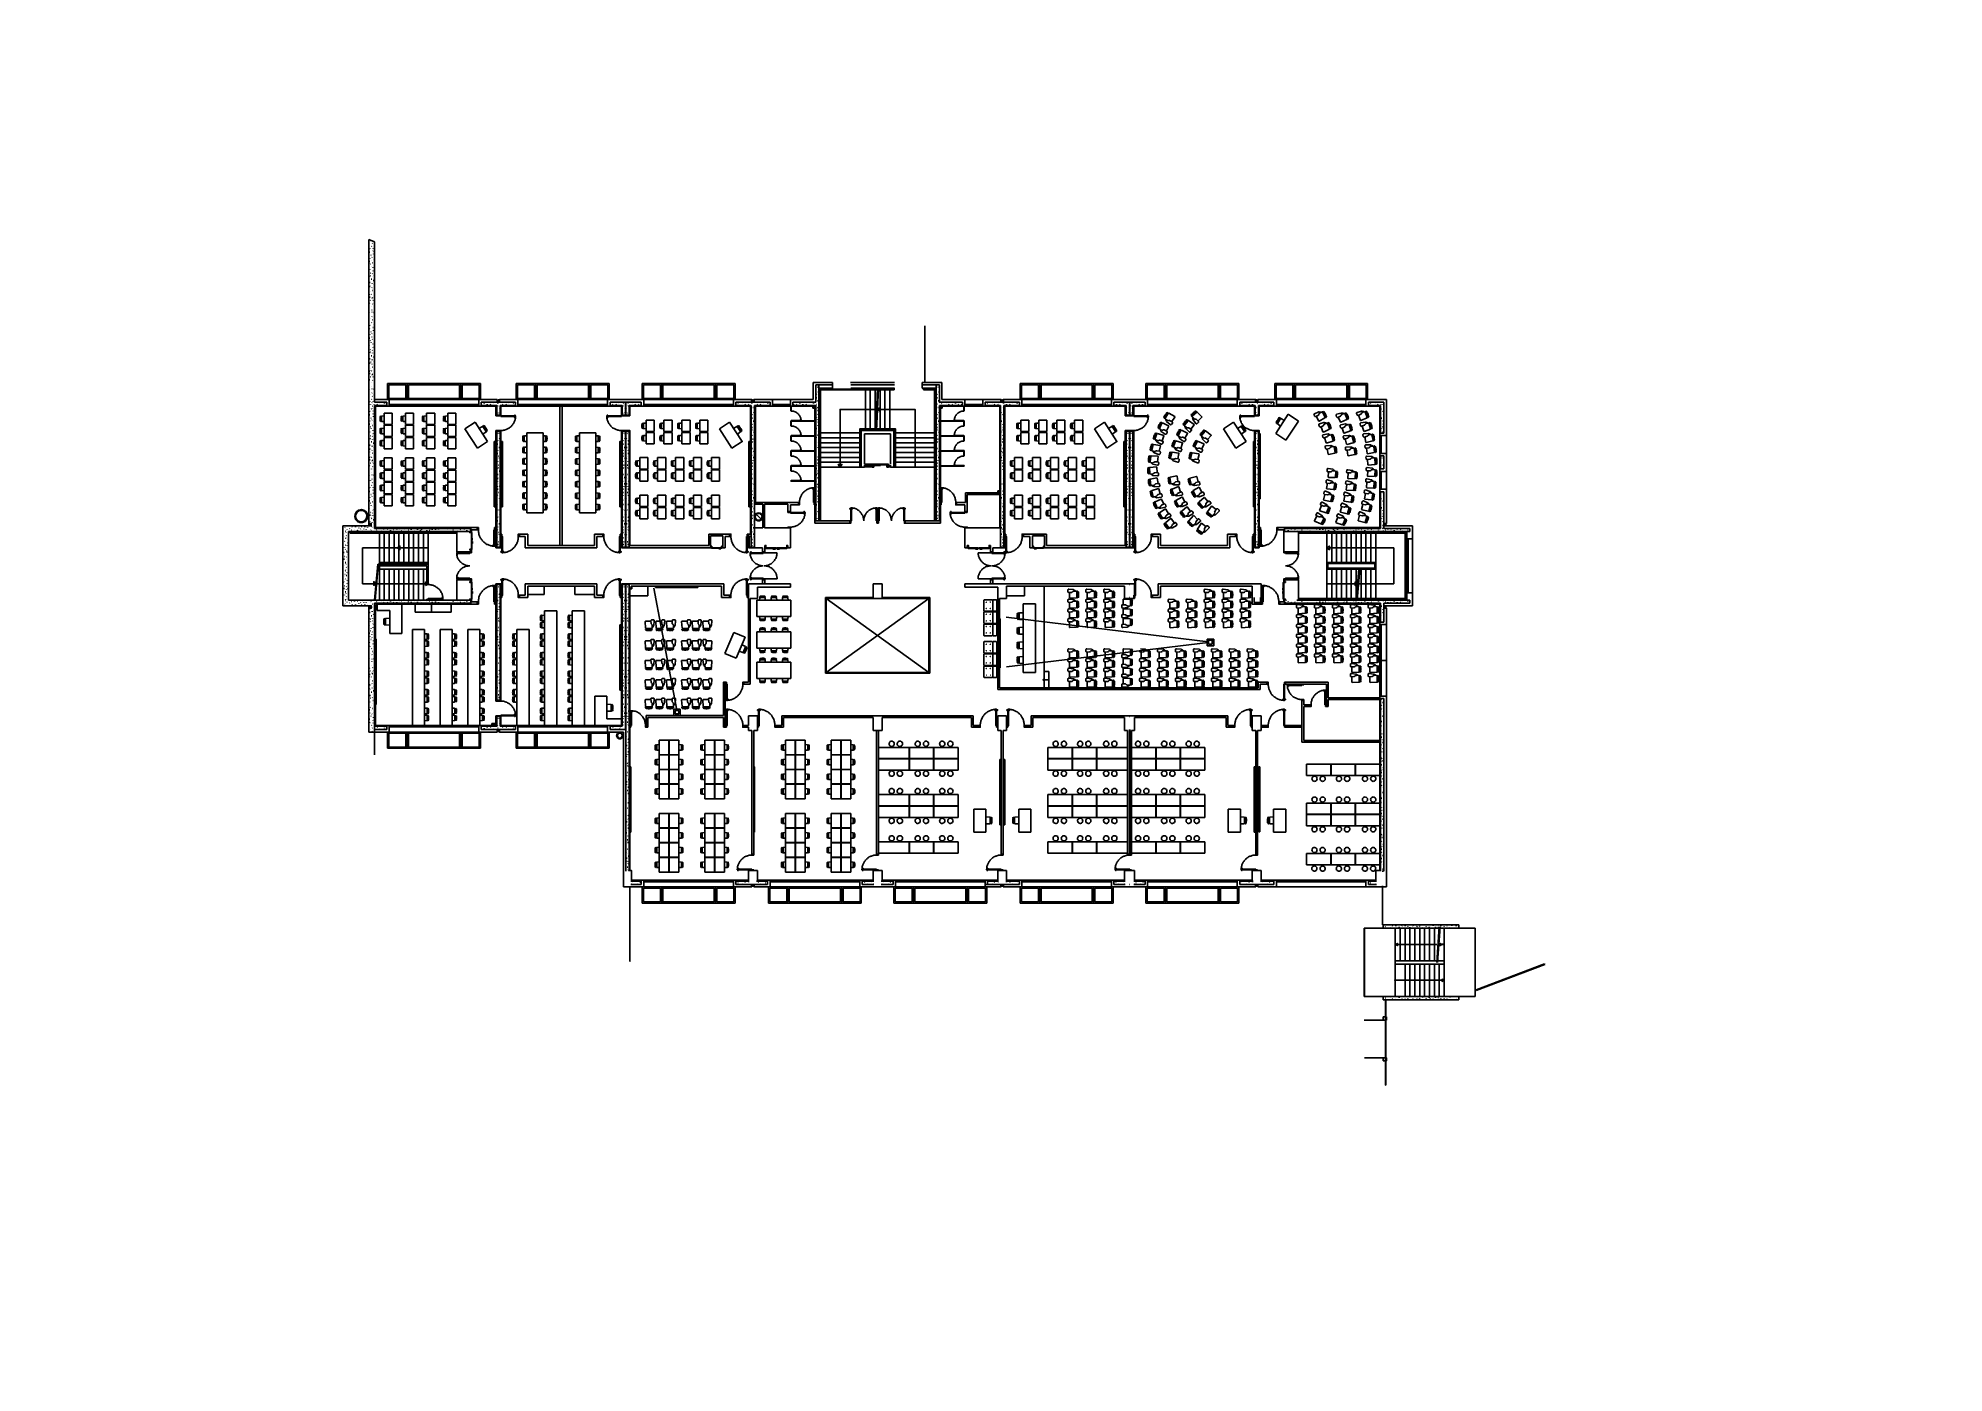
# Paper-space layout 'Layout1' of a CAD drawing. Extents: x 1.14 to 10.3, y 0.8 to 7.21.
# The model-space entities are those that its viewports show. They can reach past a viewport. Long polylines and large blocks are cut down to what shows.
import ezdxf

# ---------------------------------------------------------------- set-up
doc = ezdxf.new("R2010")
doc.units = 0
doc.header["$MEASUREMENT"] = 0
for name, pattern in [('DASHDOT', [2, 1.25, -0.25, 0.25, -0.25]), ('DASHED', [0.75, 0.5, -0.25]), ('DOT', [0.25, 0.25, 0])]:
    doc.linetypes.add(name, pattern=pattern)
doc.layers.get('0').update_dxf_attribs({"linetype": 'CONTINUOUS'})
for name, color, linetype in [('Doors', 7, 'CONTINUOUS'), ('Furniture', 7, 'CONTINUOUS'), ('Stairs', 7, 'CONTINUOUS'), ('Walls', 7, 'CONTINUOUS')]:
    doc.layers.add(name, color=color, linetype=linetype)
doc.layers.get('0').off()

msp = doc.modelspace()

# ---------------------------------------------------------------- linework, layer by layer
at = {"layer": 'Doors', "color": 1}
for p, q in [((42.77, 65.08), (42.76, 65.08)), ((16.36, 56.18), (16.44, 56.18)), ((63.35, 56.18), (63.28, 56.18)), ((16.81, 55.78), (16.74, 55.78)), ((24.06, 55.78), (24.14, 55.78)), ((31.86, 55.78), (31.93, 55.78)), ((47.73, 55.78), (47.66, 55.78)), ((55.65, 55.78), (55.58, 55.78)), ((62.9, 55.78), (62.98, 55.78)), ((14.94, 54.85), (14.94, 54.79)), ((29.68, 54.93), (29.61, 54.93)), ((33.01, 54.93), (32.94, 54.93)), ((46.7, 54.93), (46.78, 54.93)), ((50.04, 54.93), (50.11, 54.93)), ((14.94, 51.79), (14.94, 51.73)), ((16.36, 51.48), (16.44, 51.48)), ((16.81, 51.88), (16.74, 51.88)), ((24.06, 51.88), (24.14, 51.88)), ((31.86, 51.88), (31.93, 51.88)), ((55.65, 51.88), (55.58, 51.88)), ((63.48, 51.48), (63.4, 51.48)), ((64.78, 51.79), (64.78, 51.73)), ((30.58, 46.68), (30.51, 46.68)), ((64.83, 46.68), (64.9, 46.68)), ((30.58, 43.92), (30.51, 43.92)), ((32.56, 43.92), (32.48, 43.92)), ((47.16, 43.92), (47.23, 43.92)), ((47.86, 43.92), (47.78, 43.92)), ((62.78, 43.92), (62.85, 43.92)), ((64.83, 43.92), (64.9, 43.92))]:
    msp.add_line(p, q, dxfattribs=at)
at = {"layer": 'Doors', "color": 2}
for p, q in [((20.01, 63.63), (19.96, 63.63)), ((34.54, 63.33), (34.54, 63.63)), ((34.56, 63.33), (34.56, 63.63)), ((45.16, 63.33), (45.16, 63.63)), ((45.18, 63.33), (45.18, 63.63)), ((16.74, 62.08), (16.44, 62.08)), ((24.14, 63.08), (24.66, 63.08)), ((24.14, 62.08), (24.66, 62.08)), ((45.16, 62.41), (45.16, 62.71)), ((45.18, 62.41), (45.18, 62.73)), ((55.58, 63.08), (55.06, 63.08)), ((55.58, 62.08), (55.06, 62.08)), ((62.98, 63.08), (63.28, 63.08)), ((62.98, 62.08), (63.28, 62.08)), ((45.16, 61.49), (45.16, 61.79)), ((45.16, 60.57), (45.16, 60.87)), ((45.18, 61.49), (45.18, 61.81)), ((45.18, 60.57), (45.18, 60.89)), ((45.18, 59.95), (45.18, 59.97)), ((34.54, 59.03), (34.54, 59.05)), ((35.01, 57.72), (35.01, 57.57)), ((36.01, 57.72), (36.01, 57.57)), ((44.71, 57.72), (44.71, 57.57)), ((45.21, 57.16), (45.21, 57.57)), ((15.29, 56.03), (15.29, 56.18)), ((16.44, 56.03), (16.44, 56.18)), ((32.31, 56.05), (32.31, 56.16)), ((34.51, 57.16), (34.36, 57.16)), ((34.51, 56.16), (34.36, 56.16)), ((38.16, 56.59), (38.16, 56.44)), ((39.86, 56.59), (39.86, 56.44)), ((41.56, 56.59), (41.56, 56.44)), ((45.21, 57.16), (45.36, 57.16)), ((45.21, 56.16), (45.36, 56.16)), ((63.28, 56.03), (63.28, 56.18)), ((64.43, 56.03), (64.43, 56.18)), ((14.03, 55.93), (14.14, 55.93)), ((14.94, 55.93), (14.83, 55.93)), ((14.89, 56.03), (14.89, 56.13)), ((14.94, 56.03), (15.29, 56.03)), ((14.94, 55.93), (14.94, 56.03)), ((16.44, 54.93), (16.44, 56.03)), ((16.49, 54.98), (16.69, 54.98)), ((17.89, 55.78), (18.24, 55.78)), ((17.89, 55.63), (18.24, 55.63)), ((22.64, 55.63), (22.99, 55.63)), ((22.99, 55.63), (22.99, 55.78)), ((24.14, 55.63), (24.14, 55.78)), ((24.14, 54.93), (24.14, 55.63)), ((30.78, 55.63), (30.78, 55.78)), ((31.93, 55.78), (32.06, 55.78)), ((31.93, 55.63), (31.93, 55.78)), ((31.98, 55.63), (32.11, 55.63)), ((45.36, 54.93), (45.36, 55.08)), ((46.78, 54.93), (46.78, 55.08)), ((47.41, 54.98), (47.41, 55.08)), ((47.66, 54.93), (47.66, 55.63)), ((48.81, 55.63), (48.81, 55.78)), ((49.21, 54.93), (49.21, 55.63)), ((55.11, 54.98), (55.11, 55.08)), ((55.58, 55.63), (55.58, 55.78)), ((55.58, 54.93), (55.58, 55.63)), ((61.33, 55.78), (61.83, 55.78)), ((61.48, 55.63), (61.83, 55.63)), ((61.83, 55.63), (61.83, 55.78)), ((62.98, 55.63), (62.98, 55.78)), ((63.03, 54.98), (63.23, 54.98)), ((63.23, 54.98), (63.23, 56.03)), ((63.28, 54.93), (63.28, 56.03)), ((64.43, 56.03), (64.78, 56.03)), ((9.21, 53.83), (9.21, 53.93)), ((14.03, 54.68), (14.94, 54.68)), ((14.94, 54.79), (14.83, 54.79)), ((14.94, 54.79), (14.94, 54.68)), ((16.44, 54.93), (16.74, 54.93)), ((30.36, 54.93), (30.51, 54.93)), ((32.79, 54.68), (32.94, 54.68)), ((45.21, 54.93), (45.36, 54.93)), ((46.78, 54.68), (46.78, 54.93)), ((46.93, 54.68), (46.78, 54.68)), ((46.93, 54.93), (47.66, 54.93)), ((46.93, 54.93), (46.93, 54.68)), ((49.21, 54.93), (49.36, 54.93)), ((55.53, 54.93), (55.58, 54.93)), ((62.98, 54.93), (63.28, 54.93)), ((64.89, 54.68), (64.78, 54.68)), ((64.89, 54.68), (65.69, 54.68)), ((12.29, 52.73), (12.19, 52.73)), ((14.03, 52.98), (14.94, 52.98)), ((14.94, 52.87), (14.83, 52.87)), ((14.94, 52.87), (14.94, 52.98)), ((16.44, 52.73), (16.74, 52.73)), ((16.44, 51.63), (16.44, 52.73)), ((16.74, 52.03), (16.74, 52.73)), ((32.79, 52.73), (32.79, 52.98)), ((32.79, 52.98), (32.94, 52.98)), ((32.94, 52.73), (32.94, 52.98)), ((46.93, 52.98), (46.78, 52.98)), ((46.78, 52.73), (46.93, 52.73)), ((55.01, 52.73), (55.63, 52.73)), ((55.63, 51.83), (55.63, 52.73)), ((63.4, 52.73), (63.4, 51.63)), ((64.78, 52.87), (64.78, 52.98)), ((64.89, 52.98), (64.78, 52.98)), ((64.78, 52.87), (64.89, 52.87)), ((64.89, 52.98), (65.69, 52.98)), ((12.29, 51.73), (12.19, 51.73)), ((14.03, 51.73), (14.14, 51.73)), ((14.94, 51.73), (14.83, 51.73)), ((14.89, 51.63), (14.89, 51.73)), ((14.94, 51.63), (14.94, 51.73)), ((14.94, 51.63), (15.29, 51.63)), ((15.29, 51.63), (15.29, 51.48)), ((16.44, 51.63), (16.44, 51.48)), ((16.74, 52.03), (16.74, 51.88)), ((17.89, 52.03), (18.24, 52.03)), ((17.89, 52.03), (17.89, 51.88)), ((17.89, 51.88), (18.39, 51.88)), ((22.49, 51.88), (22.99, 51.88)), ((22.64, 52.03), (22.99, 52.03)), ((22.99, 52.03), (22.99, 51.88)), ((24.14, 52.03), (24.14, 51.88)), ((24.73, 52.58), (24.78, 52.58)), ((24.78, 52.41), (24.78, 52.58)), ((30.78, 52.03), (30.78, 51.88)), ((31.93, 52.03), (31.93, 51.88)), ((47.34, 51.83), (47.78, 51.83)), ((55.01, 51.83), (55.63, 51.83)), ((55.31, 51.88), (55.33, 51.88)), ((55.58, 52.03), (55.58, 51.88)), ((56.73, 52.03), (57.08, 52.03)), ((56.73, 52.03), (56.73, 51.88)), ((56.73, 51.88), (57.23, 51.88)), ((62.85, 51.48), (63.4, 51.48)), ((63.35, 51.59), (63.35, 51.88)), ((63.4, 51.63), (63.4, 51.48)), ((64.55, 51.63), (64.78, 51.63)), ((64.55, 51.63), (64.55, 51.48)), ((64.78, 51.63), (64.78, 51.73)), ((64.78, 51.73), (64.89, 51.73)), ((64.83, 51.53), (64.83, 51.73)), ((31.66, 46.68), (31.93, 46.68)), ((31.66, 46.57), (31.66, 46.68)), ((31.66, 46.57), (32.04, 46.57)), ((63.33, 46.23), (63.33, 46.57)), ((63.75, 46.57), (63.75, 46.68)), ((64.9, 46.57), (64.9, 46.68)), ((67.4, 46.57), (67.4, 45.3)), ((67.51, 45.19), (67.51, 45.62)), ((16.74, 45.58), (16.44, 45.58)), ((16.74, 44.58), (16.44, 44.58)), ((16.69, 44.58), (16.69, 43.98)), ((25.66, 44.64), (25.66, 43.93)), ((25.77, 43.93), (25.77, 44.53)), ((30.4, 43.92), (30.4, 44.53)), ((32.48, 44.03), (32.48, 44.63)), ((47.78, 44.03), (47.78, 44.63)), ((49.28, 44.63), (49.28, 44.03)), ((61.35, 44.03), (61.35, 44.63)), ((62.85, 44.63), (63.4, 44.63)), ((62.85, 43.73), (62.85, 44.63)), ((63.4, 44.63), (63.4, 43.73)), ((65.9, 45.57), (66.01, 45.57)), ((66.01, 45.3), (66.01, 45.57)), ((66.01, 45.3), (66.41, 45.3)), ((66.01, 45.19), (66.41, 45.19)), ((66.41, 45.3), (66.41, 45.19)), ((67.4, 45.3), (67.4, 45.19)), ((67.4, 45.19), (67.51, 45.19)), ((15.39, 44.03), (15.39, 43.63)), ((16.19, 44.15), (16.44, 44.15)), ((16.19, 44.03), (16.19, 44.15)), ((16.24, 44.1), (16.49, 44.1)), ((16.24, 44.1), (16.24, 43.98)), ((17.79, 44.03), (17.79, 43.63)), ((25.77, 43.93), (25.66, 43.93)), ((30.4, 43.92), (30.51, 43.92)), ((30.51, 44.03), (30.51, 43.92)), ((31.66, 44.03), (31.93, 44.03)), ((31.66, 44.03), (31.66, 43.92)), ((31.66, 43.92), (31.93, 43.92)), ((31.93, 43.73), (31.93, 43.92)), ((31.93, 43.73), (32.15, 43.73)), ((32.26, 43.73), (32.48, 43.73)), ((32.48, 44.03), (32.48, 43.92)), ((32.48, 43.73), (32.48, 43.92)), ((33.63, 44.03), (33.98, 44.03)), ((33.63, 44.03), (33.63, 43.92)), ((33.63, 43.92), (34.09, 43.92)), ((45.62, 43.92), (46.08, 43.92)), ((45.73, 44.03), (46.08, 44.03)), ((46.08, 44.03), (46.08, 43.92)), ((47.23, 44.03), (47.23, 43.92)), ((47.78, 44.03), (47.78, 43.92)), ((47.78, 43.73), (47.78, 43.92)), ((48.93, 44.03), (49.28, 44.03)), ((48.93, 44.03), (48.93, 43.92)), ((48.93, 43.92), (49.39, 43.92)), ((61.24, 43.92), (61.7, 43.92)), ((61.35, 44.03), (61.7, 44.03)), ((61.7, 44.03), (61.7, 43.92)), ((62.85, 44.03), (62.85, 43.92)), ((62.85, 43.73), (63.07, 43.73)), ((63.18, 43.73), (63.4, 43.73)), ((63.4, 44.03), (63.75, 44.03)), ((63.4, 43.92), (63.75, 43.92)), ((63.75, 44.03), (63.75, 43.92)), ((64.9, 44.03), (64.9, 43.92)), ((64.9, 43.92), (65.9, 43.92)), ((31.93, 35.13), (32.26, 35.13)), ((32.15, 36.13), (32.26, 36.13)), ((32.26, 35.13), (32.48, 35.13)), ((39.58, 35.13), (39.91, 35.13)), ((39.8, 36.13), (39.91, 36.13)), ((39.91, 35.13), (40.13, 35.13)), ((47.23, 35.13), (47.45, 35.13)), ((47.45, 36.13), (47.56, 36.13)), ((47.45, 35.13), (47.56, 35.13)), ((47.56, 35.13), (47.78, 35.13)), ((55.01, 35.13), (55.31, 35.13)), ((55.2, 36.13), (55.31, 36.13)), ((55.31, 35.08), (55.31, 35.13)), ((55.33, 36.13), (55.44, 36.13)), ((55.33, 35.08), (55.33, 35.13)), ((55.33, 35.13), (55.44, 35.13)), ((55.44, 35.13), (55.63, 35.13)), ((62.85, 35.13), (63.07, 35.13)), ((63.07, 36.13), (63.18, 36.13)), ((63.07, 35.13), (63.18, 35.13)), ((63.18, 35.13), (63.4, 35.13))]:
    msp.add_line(p, q, dxfattribs=at)
at = {"layer": 'Doors', "color": 4}
for p, q in [((24.14, 63.03), (24.14, 62.99)), ((24.66, 63.03), (24.66, 63.08)), ((55.06, 63.03), (55.06, 63.08)), ((55.58, 63.03), (55.58, 62.99)), ((62.98, 63.03), (62.98, 62.99)), ((35.96, 57.72), (35.92, 57.72)), ((35.96, 57.57), (36.01, 57.57)), ((39.9, 57.32), (39.86, 57.32)), ((43.76, 57.57), (43.71, 57.57)), ((43.76, 57.72), (43.8, 57.72)), ((34.36, 57.11), (34.36, 57.16)), ((34.51, 57.11), (34.51, 57.07)), ((39.81, 56.44), (39.91, 56.44)), ((45.21, 57.11), (45.21, 57.07)), ((45.36, 57.11), (45.36, 57.16)), ((14.97, 55.52), (14.99, 55.52)), ((14.99, 55.41), (14.97, 55.41)), ((15, 55.32), (14.97, 55.32)), ((15, 55.2), (14.97, 55.2)), ((14.99, 55.52), (14.99, 55.41)), ((15, 55.32), (15, 55.2)), ((16.36, 55.73), (16.32, 55.73)), ((16.36, 55.33), (16.32, 55.33)), ((16.35, 55.33), (16.35, 55.73)), ((16.81, 55.33), (16.86, 55.33)), ((16.83, 54.93), (16.83, 55.33)), ((24.06, 55.33), (24.02, 55.33)), ((24.05, 54.93), (24.05, 55.33)), ((31.86, 55.33), (31.82, 55.33)), ((31.84, 54.93), (31.84, 55.33)), ((47.73, 55.33), (47.78, 55.33)), ((47.75, 54.93), (47.75, 55.33)), ((55.65, 55.33), (55.7, 55.33)), ((55.67, 54.93), (55.67, 55.33)), ((62.9, 55.33), (62.86, 55.33)), ((62.89, 54.93), (62.89, 55.33)), ((63.35, 55.73), (63.4, 55.73)), ((63.35, 55.33), (63.39, 55.33)), ((63.37, 55.33), (63.37, 55.73)), ((14.94, 54.63), (14.94, 54.68)), ((16.81, 54.93), (16.85, 54.93)), ((24.06, 54.93), (24.02, 54.93)), ((30.11, 54.88), (30.11, 54.9)), ((30.25, 54.88), (30.11, 54.88)), ((30.25, 54.88), (30.25, 54.91)), ((31.86, 54.93), (31.82, 54.93)), ((32.94, 54.63), (32.94, 54.68)), ((33.44, 54.86), (33.44, 54.89)), ((33.59, 54.86), (33.44, 54.86)), ((33.59, 54.86), (33.59, 54.89)), ((33.7, 54.86), (33.7, 54.89)), ((33.85, 54.86), (33.7, 54.86)), ((33.85, 54.89), (33.85, 54.86)), ((45.87, 54.89), (45.87, 54.86)), ((45.87, 54.86), (46.01, 54.86)), ((46.01, 54.86), (46.01, 54.89)), ((46.13, 54.86), (46.13, 54.89)), ((46.13, 54.86), (46.27, 54.86)), ((46.27, 54.86), (46.27, 54.89)), ((46.78, 54.63), (46.78, 54.68)), ((47.73, 54.93), (47.77, 54.93)), ((49.47, 54.88), (49.47, 54.91)), ((49.47, 54.88), (49.61, 54.88)), ((49.61, 54.88), (49.61, 54.9)), ((55.65, 54.93), (55.69, 54.93)), ((62.9, 54.93), (62.86, 54.93)), ((64.78, 54.63), (64.78, 54.68)), ((16.81, 52.73), (16.85, 52.73)), ((16.83, 52.73), (16.83, 52.33)), ((24.06, 52.73), (24.02, 52.73)), ((24.05, 52.73), (24.05, 52.33)), ((31.86, 52.73), (31.82, 52.73)), ((31.84, 52.73), (31.84, 52.33)), ((55.65, 52.73), (55.69, 52.73)), ((55.67, 52.73), (55.67, 52.33)), ((12.19, 51.78), (12.19, 51.73)), ((12.29, 51.78), (12.29, 51.82)), ((14.97, 52.46), (14.99, 52.46)), ((14.99, 52.35), (14.97, 52.35)), ((15, 52.26), (14.97, 52.26)), ((15, 52.14), (14.97, 52.14)), ((14.99, 52.46), (14.99, 52.35)), ((15, 52.26), (15, 52.14)), ((16.36, 52.33), (16.32, 52.33)), ((16.36, 51.93), (16.32, 51.93)), ((16.35, 52.33), (16.35, 51.93)), ((16.81, 52.33), (16.86, 52.33)), ((24.06, 52.33), (24.02, 52.33)), ((31.86, 52.33), (31.82, 52.33)), ((55.65, 52.33), (55.7, 52.33)), ((63.48, 52.33), (63.52, 52.33)), ((63.48, 51.93), (63.52, 51.93)), ((63.5, 52.33), (63.5, 51.93)), ((64.72, 52.26), (64.72, 52.14)), ((64.72, 52.26), (64.75, 52.26)), ((64.72, 52.14), (64.75, 52.14)), ((64.73, 52.46), (64.73, 52.35)), ((64.75, 52.46), (64.73, 52.46)), ((64.73, 52.35), (64.75, 52.35)), ((30.58, 46.27), (30.63, 46.27)), ((30.58, 45.87), (30.62, 45.87)), ((30.6, 45.87), (30.6, 46.27)), ((64.83, 46.27), (64.79, 46.27)), ((64.83, 45.87), (64.79, 45.87)), ((64.81, 45.87), (64.81, 46.27)), ((65.9, 46.52), (65.9, 46.48)), ((66.01, 46.52), (66.01, 46.57)), ((16.44, 44.63), (16.44, 44.58)), ((16.74, 44.63), (16.74, 44.67)), ((30.58, 44.73), (30.62, 44.73)), ((30.6, 44.73), (30.6, 44.33)), ((32.56, 44.73), (32.6, 44.73)), ((32.58, 44.73), (32.58, 44.33)), ((47.16, 44.73), (47.12, 44.73)), ((47.14, 44.73), (47.14, 44.33)), ((47.88, 44.73), (47.88, 44.33)), ((62.78, 44.73), (62.74, 44.73)), ((62.76, 44.73), (62.76, 44.33)), ((64.83, 44.73), (64.79, 44.73)), ((64.81, 44.73), (64.81, 44.33)), ((67.35, 45.3), (67.31, 45.3)), ((67.35, 45.19), (67.4, 45.19)), ((12.02, 44.03), (12.02, 43.95)), ((12.02, 44.03), (12.15, 44.03)), ((12.02, 43.95), (12.06, 43.95)), ((12.06, 44.03), (12.06, 43.94)), ((12.06, 43.94), (12.11, 43.94)), ((12.11, 44.03), (12.11, 43.94)), ((12.15, 43.95), (12.11, 43.95)), ((12.15, 44.03), (12.15, 43.95)), ((15.34, 43.95), (15.3, 43.95)), ((15.39, 43.94), (15.34, 43.94)), ((17.84, 44.03), (17.79, 44.03)), ((17.79, 43.94), (17.84, 43.94)), ((17.84, 44.03), (17.84, 43.94)), ((17.84, 43.95), (17.88, 43.95)), ((18.8, 44.03), (18.93, 44.03)), ((18.8, 44.03), (18.8, 43.95)), ((18.8, 43.95), (18.84, 43.95)), ((18.84, 43.94), (18.84, 44.03)), ((18.84, 43.94), (18.89, 43.94)), ((18.89, 44.03), (18.89, 43.94)), ((18.93, 43.95), (18.89, 43.95)), ((18.93, 44.03), (18.93, 43.95)), ((24.71, 43.93), (24.66, 43.93)), ((24.71, 44.04), (24.75, 44.04)), ((30.58, 44.33), (30.63, 44.33)), ((32.56, 44.33), (32.6, 44.33)), ((47.16, 44.33), (47.12, 44.33)), ((47.86, 44.33), (47.9, 44.33)), ((62.78, 44.33), (62.74, 44.33)), ((64.83, 44.33), (64.79, 44.33)), ((32.15, 35.18), (32.15, 35.22)), ((32.26, 35.18), (32.26, 35.13)), ((39.8, 35.18), (39.8, 35.22)), ((39.91, 35.18), (39.91, 35.13)), ((47.45, 35.18), (47.45, 35.22)), ((47.56, 35.18), (47.56, 35.13)), ((55.33, 35.18), (55.33, 35.22)), ((55.44, 35.18), (55.44, 35.13)), ((63.07, 35.18), (63.07, 35.22)), ((63.18, 35.18), (63.18, 35.13)), ((70.87, 25.94), (69.71, 25.94)), ((70.88, 23.64), (69.73, 23.64))]:
    msp.add_line(p, q, dxfattribs=at)
at = {"layer": 'Doors', "color": 4, "linetype": 'DOT'}
for p, q in [((32.89, 54.63), (33.69, 54.63)), ((46.83, 54.63), (46.03, 54.63)), ((32.89, 53.03), (33.69, 53.03)), ((46.83, 53.03), (46.03, 53.03))]:
    msp.add_line(p, q, dxfattribs=at)
at = {"layer": 'Doors', "color": 8}
for p, q in [((17.84, 43.94), (18.84, 43.94)), ((17.88, 44.03), (18.8, 44.03)), ((18.8, 44.01), (17.88, 44.01)), ((18.8, 43.99), (17.88, 43.99))]:
    msp.add_line(p, q, dxfattribs=at)
at = {"layer": 'Doors', "color": 4}
for points in [[(44.56, 62.73), (44.56, 62.78), (44.57, 62.83), (44.58, 62.88), (44.59, 62.93), (44.61, 62.97), (44.63, 63.02), (44.66, 63.06), (44.69, 63.1), (44.72, 63.14), (44.76, 63.18), (44.79, 63.21), (44.84, 63.24), (44.88, 63.26), (44.92, 63.28), (44.97, 63.3), (45.02, 63.32), (45.07, 63.32), (45.12, 63.33), (45.16, 63.33)], [(16.44, 62.08), (16.44, 62.13), (16.74, 62.13), (16.74, 62.08)], [(16.74, 62.99), (17.64, 62.99), (17.64, 63.03), (16.74, 63.03)], [(17.64, 62.99), (17.63, 62.94), (17.63, 62.89), (17.62, 62.84), (17.61, 62.79), (17.59, 62.75), (17.58, 62.7), (17.56, 62.65), (17.53, 62.61), (17.51, 62.57), (17.48, 62.52), (17.45, 62.48), (17.42, 62.44), (17.39, 62.41), (17.35, 62.37), (17.31, 62.34), (17.28, 62.31), (17.23, 62.28), (17.19, 62.25), (17.15, 62.23), (17.1, 62.21), (17.06, 62.19), (17.01, 62.17), (16.96, 62.16), (16.91, 62.15), (16.86, 62.14), (16.81, 62.13), (16.76, 62.13), (16.74, 62.13)], [(24.14, 62.99), (23.24, 62.99), (23.24, 63.03), (24.14, 63.03)], [(23.24, 62.99), (23.24, 62.94), (23.25, 62.89), (23.26, 62.84), (23.27, 62.79), (23.29, 62.75), (23.3, 62.7), (23.32, 62.65), (23.34, 62.61), (23.37, 62.57), (23.4, 62.52), (23.43, 62.48), (23.46, 62.44), (23.49, 62.41), (23.53, 62.37), (23.56, 62.34), (23.6, 62.31), (23.64, 62.28), (23.69, 62.25), (23.73, 62.23), (23.78, 62.21), (23.82, 62.19), (23.87, 62.17), (23.92, 62.16), (23.97, 62.15), (24.02, 62.14), (24.07, 62.13), (24.12, 62.13), (24.14, 62.13)], [(24.14, 63.08), (24.14, 63.03), (24.66, 63.03)], [(24.66, 62.08), (24.66, 62.13), (24.14, 62.13), (24.14, 62.08)], [(35.16, 61.81), (35.16, 61.86), (35.15, 61.91), (35.14, 61.96), (35.13, 62.01), (35.11, 62.05), (35.09, 62.1), (35.06, 62.14), (35.03, 62.18), (35, 62.22), (34.96, 62.26), (34.92, 62.29), (34.88, 62.32), (34.84, 62.34), (34.8, 62.36), (34.75, 62.38), (34.7, 62.4), (34.65, 62.4), (34.6, 62.41), (34.56, 62.41)], [(44.56, 61.81), (44.56, 61.86), (44.57, 61.91), (44.58, 61.96), (44.59, 62.01), (44.61, 62.05), (44.63, 62.1), (44.66, 62.14), (44.69, 62.18), (44.72, 62.22), (44.76, 62.26), (44.79, 62.29), (44.84, 62.32), (44.88, 62.34), (44.92, 62.36), (44.97, 62.38), (45.02, 62.4), (45.07, 62.4), (45.12, 62.41), (45.16, 62.41)], [(55.58, 63.08), (55.58, 63.03), (55.06, 63.03)], [(55.06, 62.08), (55.06, 62.13), (55.58, 62.13), (55.58, 62.08)], [(55.58, 62.99), (56.48, 62.99), (56.48, 63.03), (55.58, 63.03)], [(56.48, 62.99), (56.47, 62.94), (56.47, 62.89), (56.46, 62.84), (56.45, 62.79), (56.43, 62.75), (56.42, 62.7), (56.4, 62.65), (56.37, 62.61), (56.35, 62.57), (56.32, 62.52), (56.29, 62.48), (56.26, 62.44), (56.23, 62.41), (56.19, 62.37), (56.15, 62.34), (56.12, 62.31), (56.07, 62.28), (56.03, 62.25), (55.99, 62.23), (55.94, 62.21), (55.9, 62.19), (55.85, 62.17), (55.8, 62.16), (55.75, 62.15), (55.7, 62.14), (55.65, 62.13), (55.6, 62.13), (55.58, 62.13)], [(62.98, 62.99), (62.08, 62.99), (62.08, 63.03), (62.98, 63.03)], [(62.08, 62.99), (62.08, 62.94), (62.09, 62.89), (62.1, 62.84), (62.11, 62.79), (62.13, 62.75), (62.14, 62.7), (62.16, 62.65), (62.18, 62.61), (62.21, 62.57), (62.24, 62.52), (62.27, 62.48), (62.3, 62.44), (62.33, 62.41), (62.37, 62.37), (62.4, 62.34), (62.44, 62.31), (62.48, 62.28), (62.53, 62.25), (62.57, 62.23), (62.62, 62.21), (62.66, 62.19), (62.71, 62.17), (62.76, 62.16), (62.81, 62.15), (62.86, 62.14), (62.91, 62.13), (62.96, 62.13), (62.98, 62.13)], [(62.98, 63.08), (62.98, 63.03), (63.28, 63.03)], [(63.28, 62.08), (63.28, 62.13), (62.98, 62.13), (62.98, 62.08)], [(35.16, 60.89), (35.16, 60.94), (35.15, 60.99), (35.14, 61.04), (35.13, 61.09), (35.11, 61.13), (35.09, 61.18), (35.06, 61.22), (35.03, 61.26), (35, 61.3), (34.96, 61.34), (34.92, 61.37), (34.88, 61.4), (34.84, 61.42), (34.8, 61.44), (34.75, 61.46), (34.7, 61.48), (34.65, 61.48), (34.6, 61.49), (34.56, 61.49)], [(44.56, 60.89), (44.56, 60.94), (44.57, 60.99), (44.58, 61.04), (44.59, 61.09), (44.61, 61.13), (44.63, 61.18), (44.66, 61.22), (44.69, 61.26), (44.72, 61.3), (44.76, 61.34), (44.79, 61.37), (44.84, 61.4), (44.88, 61.42), (44.92, 61.44), (44.97, 61.46), (45.02, 61.48), (45.07, 61.48), (45.12, 61.49), (45.16, 61.49)], [(35.16, 59.97), (35.16, 60.02), (35.15, 60.07), (35.14, 60.12), (35.13, 60.17), (35.11, 60.21), (35.09, 60.26), (35.06, 60.3), (35.03, 60.34), (35, 60.38), (34.96, 60.42), (34.92, 60.45), (34.88, 60.48), (34.84, 60.5), (34.8, 60.52), (34.75, 60.54), (34.7, 60.56), (34.65, 60.56), (34.6, 60.57), (34.56, 60.57)], [(35.16, 59.05), (35.16, 59.1), (35.15, 59.15), (35.14, 59.2), (35.13, 59.25), (35.11, 59.29), (35.09, 59.34), (35.06, 59.38), (35.03, 59.42), (35, 59.46), (34.96, 59.5), (34.92, 59.53), (34.88, 59.56), (34.84, 59.58), (34.8, 59.6), (34.75, 59.62), (34.7, 59.64), (34.65, 59.64), (34.6, 59.65), (34.56, 59.65)], [(44.56, 59.97), (44.56, 60.02), (44.57, 60.07), (44.58, 60.12), (44.59, 60.17), (44.61, 60.21), (44.63, 60.26), (44.66, 60.3), (44.69, 60.34), (44.72, 60.38), (44.76, 60.42), (44.79, 60.45), (44.84, 60.48), (44.88, 60.5), (44.92, 60.52), (44.97, 60.54), (45.02, 60.56), (45.07, 60.56), (45.12, 60.57), (45.16, 60.57)], [(35.92, 58.62), (35.87, 58.62), (35.82, 58.61), (35.77, 58.6), (35.72, 58.59), (35.67, 58.58), (35.63, 58.56), (35.58, 58.54), (35.54, 58.52), (35.49, 58.49), (35.45, 58.46), (35.41, 58.44), (35.37, 58.4), (35.34, 58.37), (35.3, 58.33), (35.27, 58.3), (35.24, 58.26), (35.21, 58.22), (35.18, 58.17), (35.16, 58.13), (35.14, 58.09), (35.12, 58.04), (35.1, 57.99), (35.09, 57.94), (35.08, 57.89), (35.07, 57.85), (35.06, 57.8), (35.06, 57.75), (35.06, 57.72)], [(35.92, 57.72), (35.92, 58.62), (35.96, 58.62), (35.96, 57.72)], [(43.8, 57.72), (43.8, 58.62), (43.76, 58.62), (43.76, 57.72)], [(43.8, 58.62), (43.85, 58.62), (43.9, 58.61), (43.95, 58.6), (44, 58.59), (44.04, 58.58), (44.09, 58.56), (44.14, 58.54), (44.18, 58.52), (44.23, 58.49), (44.27, 58.46), (44.31, 58.44), (44.35, 58.4), (44.38, 58.37), (44.42, 58.33), (44.45, 58.3), (44.48, 58.26), (44.51, 58.22), (44.54, 58.17), (44.56, 58.13), (44.58, 58.09), (44.6, 58.04), (44.62, 57.99), (44.63, 57.94), (44.64, 57.89), (44.65, 57.85), (44.66, 57.8), (44.66, 57.75), (44.66, 57.72)], [(35.01, 57.57), (35.06, 57.57), (35.06, 57.72), (35.01, 57.72)], [(36.01, 57.72), (35.96, 57.72), (35.96, 57.57)], [(38.25, 57.39), (38.3, 57.39), (38.35, 57.38), (38.4, 57.37), (38.45, 57.36), (38.49, 57.34), (38.54, 57.32), (38.58, 57.3), (38.63, 57.27), (38.67, 57.25), (38.71, 57.22), (38.75, 57.18), (38.78, 57.15), (38.82, 57.11), (38.85, 57.07), (38.88, 57.03), (38.9, 56.99), (38.93, 56.95), (38.95, 56.9), (38.97, 56.85), (38.98, 56.81), (38.99, 56.76), (39, 56.71), (39.01, 56.66), (39.01, 56.61), (39.01, 56.59)], [(39.01, 56.59), (39.01, 56.64), (39.02, 56.69), (39.02, 56.74), (39.03, 56.79), (39.05, 56.84), (39.07, 56.88), (39.08, 56.93), (39.11, 56.98), (39.13, 57.02), (39.16, 57.06), (39.19, 57.1), (39.22, 57.14), (39.26, 57.17), (39.3, 57.21), (39.34, 57.24), (39.38, 57.27), (39.42, 57.29), (39.46, 57.31), (39.51, 57.33), (39.56, 57.35), (39.61, 57.37), (39.65, 57.38), (39.7, 57.38), (39.75, 57.39), (39.77, 57.39)], [(39.86, 57.36), (39.9, 57.36), (39.9, 57.32)], [(40.71, 56.59), (40.71, 56.64), (40.7, 56.69), (40.7, 56.74), (40.68, 56.79), (40.67, 56.84), (40.65, 56.88), (40.63, 56.93), (40.61, 56.98), (40.59, 57.02), (40.56, 57.06), (40.53, 57.1), (40.49, 57.14), (40.46, 57.17), (40.42, 57.21), (40.38, 57.24), (40.34, 57.27), (40.3, 57.29), (40.25, 57.31), (40.21, 57.33), (40.16, 57.35), (40.11, 57.37), (40.07, 57.38), (40.02, 57.38), (39.97, 57.39), (39.95, 57.39)], [(41.47, 57.39), (41.42, 57.39), (41.37, 57.38), (41.32, 57.37), (41.27, 57.36), (41.23, 57.34), (41.18, 57.32), (41.13, 57.3), (41.09, 57.27), (41.05, 57.25), (41.01, 57.22), (40.97, 57.18), (40.94, 57.15), (40.9, 57.11), (40.87, 57.07), (40.84, 57.03), (40.82, 56.99), (40.79, 56.95), (40.77, 56.9), (40.75, 56.85), (40.74, 56.81), (40.73, 56.76), (40.72, 56.71), (40.71, 56.66), (40.71, 56.61), (40.71, 56.59)], [(43.71, 57.72), (43.76, 57.72), (43.76, 57.57)], [(44.71, 57.57), (44.66, 57.57), (44.66, 57.72), (44.71, 57.72)], [(34.51, 57.16), (34.51, 57.11), (34.36, 57.11)], [(34.36, 56.16), (34.36, 56.21), (34.51, 56.21), (34.51, 56.16)], [(34.51, 57.07), (35.41, 57.07), (35.41, 57.11), (34.51, 57.11)], [(35.41, 57.07), (35.4, 57.02), (35.4, 56.97), (35.39, 56.92), (35.38, 56.87), (35.36, 56.83), (35.35, 56.78), (35.33, 56.73), (35.3, 56.69), (35.28, 56.65), (35.25, 56.6), (35.22, 56.56), (35.19, 56.52), (35.16, 56.49), (35.12, 56.45), (35.08, 56.42), (35.05, 56.39), (35, 56.36), (34.96, 56.33), (34.92, 56.31), (34.87, 56.29), (34.83, 56.27), (34.78, 56.25), (34.73, 56.24), (34.68, 56.23), (34.63, 56.22), (34.58, 56.21), (34.53, 56.21), (34.51, 56.21)], [(38.16, 56.44), (38.21, 56.44), (38.21, 56.59), (38.16, 56.59)], [(39.86, 56.59), (39.81, 56.59), (39.81, 56.44)], [(39.86, 56.59), (39.91, 56.59), (39.91, 56.44)], [(41.56, 56.44), (41.51, 56.44), (41.51, 56.59), (41.56, 56.59)], [(45.21, 57.07), (44.31, 57.07), (44.31, 57.11), (45.21, 57.11)], [(44.31, 57.07), (44.31, 57.02), (44.32, 56.97), (44.33, 56.92), (44.34, 56.87), (44.36, 56.83), (44.37, 56.78), (44.39, 56.73), (44.41, 56.69), (44.44, 56.65), (44.47, 56.6), (44.5, 56.56), (44.53, 56.52), (44.56, 56.49), (44.6, 56.45), (44.63, 56.42), (44.67, 56.39), (44.71, 56.36), (44.76, 56.33), (44.8, 56.31), (44.85, 56.29), (44.89, 56.27), (44.94, 56.25), (44.99, 56.24), (45.04, 56.23), (45.09, 56.22), (45.14, 56.21), (45.19, 56.21), (45.21, 56.21)], [(45.21, 57.16), (45.21, 57.11), (45.36, 57.11)], [(45.36, 56.16), (45.36, 56.21), (45.21, 56.21), (45.21, 56.16)], [(16.32, 55.03), (16.27, 55.04), (16.22, 55.04), (16.18, 55.05), (16.13, 55.06), (16.08, 55.07), (16.03, 55.09), (15.98, 55.11), (15.94, 55.13), (15.89, 55.15), (15.85, 55.17), (15.81, 55.2), (15.77, 55.23), (15.73, 55.26), (15.69, 55.29), (15.65, 55.33), (15.62, 55.36), (15.59, 55.4), (15.56, 55.44), (15.53, 55.48), (15.5, 55.53), (15.48, 55.57), (15.46, 55.61), (15.44, 55.66), (15.42, 55.71), (15.4, 55.75), (15.39, 55.8), (15.38, 55.85), (15.37, 55.9), (15.37, 55.95), (15.36, 56), (15.36, 56.03)], [(16.85, 54.63), (16.9, 54.64), (16.95, 54.64), (17, 54.65), (17.05, 54.66), (17.1, 54.67), (17.15, 54.69), (17.19, 54.71), (17.24, 54.73), (17.29, 54.75), (17.33, 54.77), (17.37, 54.8), (17.41, 54.83), (17.45, 54.86), (17.49, 54.89), (17.52, 54.93), (17.56, 54.96), (17.59, 55), (17.62, 55.04), (17.65, 55.08), (17.68, 55.13), (17.7, 55.17), (17.72, 55.21), (17.74, 55.26), (17.76, 55.31), (17.78, 55.35), (17.79, 55.4), (17.8, 55.45), (17.81, 55.5), (17.81, 55.55), (17.81, 55.6), (17.81, 55.63)], [(24.02, 54.63), (23.97, 54.64), (23.92, 54.64), (23.88, 54.65), (23.83, 54.66), (23.78, 54.67), (23.73, 54.69), (23.68, 54.71), (23.64, 54.73), (23.59, 54.75), (23.55, 54.77), (23.51, 54.8), (23.47, 54.83), (23.43, 54.86), (23.39, 54.89), (23.35, 54.93), (23.32, 54.96), (23.29, 55), (23.26, 55.04), (23.23, 55.08), (23.2, 55.13), (23.18, 55.17), (23.16, 55.21), (23.14, 55.26), (23.12, 55.31), (23.1, 55.35), (23.09, 55.4), (23.08, 55.45), (23.07, 55.5), (23.07, 55.55), (23.06, 55.6), (23.06, 55.63)], [(31.82, 54.63), (31.77, 54.64), (31.72, 54.64), (31.67, 54.65), (31.62, 54.66), (31.57, 54.67), (31.53, 54.69), (31.48, 54.71), (31.43, 54.73), (31.39, 54.75), (31.35, 54.77), (31.3, 54.8), (31.26, 54.83), (31.22, 54.86), (31.19, 54.89), (31.15, 54.93), (31.11, 54.96), (31.08, 55), (31.05, 55.04), (31.02, 55.08), (31, 55.13), (30.97, 55.17), (30.95, 55.21), (30.93, 55.26), (30.91, 55.31), (30.9, 55.35), (30.89, 55.4), (30.88, 55.45), (30.87, 55.5), (30.86, 55.55), (30.86, 55.6), (30.86, 55.63)], [(47.77, 54.63), (47.82, 54.64), (47.87, 54.64), (47.92, 54.65), (47.97, 54.66), (48.02, 54.67), (48.07, 54.69), (48.11, 54.71), (48.16, 54.73), (48.21, 54.75), (48.25, 54.77), (48.29, 54.8), (48.33, 54.83), (48.37, 54.86), (48.41, 54.89), (48.44, 54.93), (48.48, 54.96), (48.51, 55), (48.54, 55.04), (48.57, 55.08), (48.6, 55.13), (48.62, 55.17), (48.64, 55.21), (48.66, 55.26), (48.68, 55.31), (48.7, 55.35), (48.71, 55.4), (48.72, 55.45), (48.73, 55.5), (48.73, 55.55), (48.73, 55.6), (48.73, 55.63)], [(55.69, 54.63), (55.74, 54.64), (55.79, 54.64), (55.84, 54.65), (55.89, 54.66), (55.94, 54.67), (55.99, 54.69), (56.03, 54.71), (56.08, 54.73), (56.13, 54.75), (56.17, 54.77), (56.21, 54.8), (56.25, 54.83), (56.29, 54.86), (56.33, 54.89), (56.36, 54.93), (56.4, 54.96), (56.43, 55), (56.46, 55.04), (56.49, 55.08), (56.52, 55.13), (56.54, 55.17), (56.56, 55.21), (56.58, 55.26), (56.6, 55.31), (56.62, 55.35), (56.63, 55.4), (56.64, 55.45), (56.65, 55.5), (56.65, 55.55), (56.65, 55.6), (56.65, 55.63)], [(62.86, 54.63), (62.81, 54.64), (62.76, 54.64), (62.72, 54.65), (62.67, 54.66), (62.62, 54.67), (62.57, 54.69), (62.52, 54.71), (62.48, 54.73), (62.43, 54.75), (62.39, 54.77), (62.35, 54.8), (62.31, 54.83), (62.27, 54.86), (62.23, 54.89), (62.19, 54.93), (62.16, 54.96), (62.13, 55), (62.1, 55.04), (62.07, 55.08), (62.04, 55.13), (62.02, 55.17), (62, 55.21), (61.98, 55.26), (61.96, 55.31), (61.94, 55.35), (61.93, 55.4), (61.92, 55.45), (61.91, 55.5), (61.91, 55.55), (61.9, 55.6), (61.9, 55.63)], [(63.39, 55.03), (63.44, 55.04), (63.49, 55.04), (63.54, 55.05), (63.59, 55.06), (63.64, 55.07), (63.69, 55.09), (63.73, 55.11), (63.78, 55.13), (63.83, 55.15), (63.87, 55.17), (63.91, 55.2), (63.95, 55.23), (63.99, 55.26), (64.03, 55.29), (64.06, 55.33), (64.1, 55.36), (64.13, 55.4), (64.16, 55.44), (64.19, 55.48), (64.22, 55.53), (64.24, 55.57), (64.26, 55.61), (64.28, 55.66), (64.3, 55.71), (64.32, 55.75), (64.33, 55.8), (64.34, 55.85), (64.35, 55.9), (64.35, 55.95), (64.35, 56), (64.35, 56.03)], [(14.83, 53.83), (14.78, 53.83), (14.73, 53.84), (14.68, 53.85), (14.63, 53.86), (14.58, 53.87), (14.54, 53.89), (14.49, 53.91), (14.45, 53.93), (14.4, 53.96), (14.36, 53.98), (14.32, 54.01), (14.28, 54.05), (14.25, 54.08), (14.22, 54.12), (14.18, 54.16), (14.16, 54.2), (14.13, 54.24), (14.11, 54.29), (14.09, 54.33), (14.07, 54.38), (14.06, 54.43), (14.04, 54.48), (14.04, 54.53), (14.03, 54.58), (14.03, 54.59)], [(14.03, 53.07), (14.03, 53.12), (14.04, 53.17), (14.05, 53.22), (14.07, 53.27), (14.08, 53.32), (14.1, 53.36), (14.12, 53.41), (14.15, 53.45), (14.17, 53.49), (14.2, 53.53), (14.24, 53.57), (14.27, 53.61), (14.31, 53.64), (14.35, 53.67), (14.39, 53.7), (14.43, 53.73), (14.48, 53.75), (14.52, 53.77), (14.57, 53.79), (14.62, 53.8), (14.66, 53.81), (14.71, 53.82), (14.76, 53.83), (14.81, 53.83), (14.83, 53.83)], [(14.83, 54.68), (14.83, 54.63), (14.94, 54.63)], [(32.84, 53.83), (32.79, 53.83), (32.74, 53.84), (32.69, 53.85), (32.64, 53.86), (32.59, 53.87), (32.55, 53.89), (32.5, 53.91), (32.46, 53.93), (32.41, 53.96), (32.37, 53.98), (32.33, 54.01), (32.29, 54.05), (32.26, 54.08), (32.23, 54.12), (32.19, 54.16), (32.17, 54.2), (32.14, 54.24), (32.12, 54.29), (32.1, 54.33), (32.08, 54.38), (32.07, 54.43), (32.05, 54.48), (32.05, 54.53), (32.04, 54.58), (32.04, 54.59)], [(32.04, 53.07), (32.04, 53.12), (32.05, 53.17), (32.06, 53.22), (32.08, 53.27), (32.09, 53.32), (32.11, 53.36), (32.13, 53.41), (32.16, 53.45), (32.18, 53.49), (32.21, 53.53), (32.25, 53.57), (32.28, 53.61), (32.32, 53.64), (32.36, 53.67), (32.4, 53.7), (32.44, 53.73), (32.49, 53.75), (32.53, 53.77), (32.58, 53.79), (32.63, 53.8), (32.67, 53.81), (32.72, 53.82), (32.77, 53.83), (32.82, 53.83), (32.84, 53.83)], [(32.79, 54.68), (32.79, 54.63), (32.94, 54.63)], [(46.93, 54.68), (46.93, 54.63), (46.78, 54.63)], [(46.88, 53.83), (46.93, 53.83), (46.98, 53.84), (47.03, 53.85), (47.08, 53.86), (47.13, 53.87), (47.17, 53.89), (47.22, 53.91), (47.26, 53.93), (47.31, 53.96), (47.35, 53.98), (47.39, 54.01), (47.42, 54.05), (47.46, 54.08), (47.49, 54.12), (47.52, 54.16), (47.55, 54.2), (47.58, 54.24), (47.6, 54.29), (47.62, 54.33), (47.64, 54.38), (47.65, 54.43), (47.66, 54.48), (47.67, 54.53), (47.68, 54.58), (47.68, 54.59)], [(47.61, 53.36), (47.59, 53.41), (47.56, 53.45), (47.53, 53.49), (47.5, 53.53), (47.47, 53.57), (47.44, 53.61), (47.4, 53.64), (47.36, 53.67), (47.32, 53.7), (47.28, 53.73), (47.23, 53.75), (47.19, 53.77), (47.14, 53.79), (47.09, 53.8), (47.04, 53.81), (47, 53.82), (46.95, 53.83), (46.9, 53.83), (46.88, 53.83)], [(64.89, 54.68), (64.89, 54.63), (64.78, 54.63)], [(64.89, 53.83), (64.94, 53.83), (64.99, 53.84), (65.04, 53.85), (65.09, 53.86), (65.14, 53.87), (65.18, 53.89), (65.23, 53.91), (65.27, 53.93), (65.32, 53.96), (65.36, 53.98), (65.4, 54.01), (65.43, 54.05), (65.47, 54.08), (65.5, 54.12), (65.53, 54.16), (65.56, 54.2), (65.59, 54.24), (65.61, 54.29), (65.63, 54.33), (65.65, 54.38), (65.66, 54.43), (65.67, 54.48), (65.68, 54.53), (65.69, 54.58), (65.69, 54.59)], [(65.69, 53.07), (65.68, 53.12), (65.68, 53.17), (65.67, 53.22), (65.65, 53.27), (65.64, 53.32), (65.62, 53.36), (65.6, 53.41), (65.57, 53.45), (65.54, 53.49), (65.51, 53.53), (65.48, 53.57), (65.45, 53.61), (65.41, 53.64), (65.37, 53.67), (65.33, 53.7), (65.29, 53.73), (65.24, 53.75), (65.2, 53.77), (65.15, 53.79), (65.1, 53.8), (65.05, 53.81), (65.01, 53.82), (64.96, 53.83), (64.91, 53.83), (64.89, 53.83)], [(12.19, 52.73), (12.19, 52.68), (12.29, 52.68), (12.29, 52.73)], [(13.19, 51.82), (13.18, 51.87), (13.18, 51.92), (13.17, 51.97), (13.16, 52.02), (13.14, 52.07), (13.13, 52.11), (13.11, 52.16), (13.08, 52.2), (13.06, 52.25), (13.03, 52.29), (13, 52.33), (12.97, 52.37), (12.94, 52.41), (12.9, 52.44), (12.86, 52.47), (12.83, 52.51), (12.78, 52.53), (12.74, 52.56), (12.7, 52.58), (12.65, 52.61), (12.61, 52.62), (12.56, 52.64), (12.51, 52.65), (12.46, 52.67), (12.41, 52.67), (12.36, 52.68), (12.31, 52.68), (12.29, 52.68)], [(14.94, 52.98), (14.94, 53.03), (14.83, 53.03), (14.83, 52.98)], [(16.32, 52.63), (16.27, 52.63), (16.22, 52.62), (16.18, 52.61), (16.13, 52.6), (16.08, 52.59), (16.03, 52.57), (15.98, 52.56), (15.94, 52.54), (15.89, 52.51), (15.85, 52.49), (15.81, 52.46), (15.77, 52.43), (15.73, 52.4), (15.69, 52.37), (15.65, 52.34), (15.62, 52.3), (15.59, 52.26), (15.56, 52.22), (15.53, 52.18), (15.5, 52.14), (15.48, 52.09), (15.46, 52.05), (15.44, 52), (15.42, 51.96), (15.4, 51.91), (15.39, 51.86), (15.38, 51.81), (15.37, 51.76), (15.37, 51.71), (15.36, 51.66), (15.36, 51.63)], [(16.85, 53.03), (16.9, 53.03), (16.95, 53.02), (17, 53.01), (17.05, 53), (17.1, 52.99), (17.15, 52.97), (17.19, 52.96), (17.24, 52.94), (17.29, 52.91), (17.33, 52.89), (17.37, 52.86), (17.41, 52.83), (17.45, 52.8), (17.49, 52.77), (17.52, 52.74), (17.56, 52.7), (17.59, 52.66), (17.62, 52.62), (17.65, 52.58), (17.68, 52.54), (17.7, 52.49), (17.72, 52.45), (17.74, 52.4), (17.76, 52.36), (17.78, 52.31), (17.79, 52.26), (17.8, 52.21), (17.81, 52.16), (17.81, 52.11), (17.81, 52.06), (17.81, 52.03)], [(24.02, 53.03), (23.97, 53.03), (23.92, 53.02), (23.88, 53.01), (23.83, 53), (23.78, 52.99), (23.73, 52.97), (23.68, 52.96), (23.64, 52.94), (23.59, 52.91), (23.55, 52.89), (23.51, 52.86), (23.47, 52.83), (23.43, 52.8), (23.39, 52.77), (23.35, 52.74), (23.32, 52.7), (23.29, 52.66), (23.26, 52.62), (23.23, 52.58), (23.2, 52.54), (23.18, 52.49), (23.16, 52.45), (23.14, 52.4), (23.12, 52.36), (23.1, 52.31), (23.09, 52.26), (23.08, 52.21), (23.07, 52.16), (23.07, 52.11), (23.06, 52.06), (23.06, 52.03)], [(31.82, 53.03), (31.77, 53.03), (31.72, 53.02), (31.67, 53.01), (31.62, 53), (31.57, 52.99), (31.53, 52.97), (31.48, 52.96), (31.43, 52.94), (31.39, 52.91), (31.35, 52.89), (31.3, 52.86), (31.26, 52.83), (31.22, 52.8), (31.19, 52.77), (31.15, 52.74), (31.11, 52.7), (31.08, 52.66), (31.05, 52.62), (31.02, 52.58), (31, 52.54), (30.97, 52.49), (30.95, 52.45), (30.93, 52.4), (30.91, 52.36), (30.9, 52.31), (30.89, 52.26), (30.88, 52.21), (30.87, 52.16), (30.86, 52.11), (30.86, 52.06), (30.86, 52.03)], [(32.94, 52.98), (32.94, 53.03), (32.79, 53.03), (32.79, 52.98)], [(46.78, 52.98), (46.78, 53.03), (46.93, 53.03), (46.93, 52.98)], [(47.68, 53.07), (47.67, 53.12), (47.67, 53.17), (47.66, 53.22), (47.64, 53.27), (47.63, 53.32), (47.61, 53.36)], [(55.69, 53.03), (55.74, 53.03), (55.79, 53.02), (55.84, 53.01), (55.89, 53), (55.94, 52.99), (55.99, 52.97), (56.03, 52.96), (56.08, 52.94), (56.13, 52.91), (56.17, 52.89), (56.21, 52.86), (56.25, 52.83), (56.29, 52.8), (56.33, 52.77), (56.36, 52.74), (56.4, 52.7), (56.43, 52.66), (56.46, 52.62), (56.49, 52.58), (56.52, 52.54), (56.54, 52.49), (56.56, 52.45), (56.58, 52.4), (56.6, 52.36), (56.62, 52.31), (56.63, 52.26), (56.64, 52.21), (56.65, 52.16), (56.65, 52.11), (56.65, 52.06), (56.65, 52.03)], [(63.52, 52.63), (63.57, 52.63), (63.62, 52.62), (63.67, 52.61), (63.72, 52.6), (63.77, 52.59), (63.81, 52.57), (63.86, 52.56), (63.91, 52.54), (63.95, 52.51), (63.99, 52.49), (64.04, 52.46), (64.08, 52.43), (64.12, 52.4), (64.15, 52.37), (64.19, 52.34), (64.22, 52.3), (64.26, 52.26), (64.29, 52.22), (64.32, 52.18), (64.34, 52.14), (64.37, 52.09), (64.39, 52.05), (64.41, 52), (64.43, 51.96), (64.44, 51.91), (64.45, 51.86), (64.46, 51.81), (64.47, 51.76), (64.48, 51.71), (64.48, 51.66), (64.48, 51.63)], [(64.78, 52.98), (64.78, 53.03), (64.89, 53.03), (64.89, 52.98)], [(12.29, 51.73), (12.29, 51.78), (12.19, 51.78)], [(12.29, 51.82), (13.19, 51.82), (13.19, 51.78), (12.29, 51.78)], [(30.62, 45.57), (30.67, 45.58), (30.72, 45.58), (30.77, 45.59), (30.82, 45.6), (30.87, 45.61), (30.92, 45.63), (30.96, 45.65), (31.01, 45.67), (31.06, 45.69), (31.1, 45.71), (31.14, 45.74), (31.18, 45.77), (31.22, 45.8), (31.26, 45.83), (31.29, 45.87), (31.33, 45.9), (31.36, 45.94), (31.39, 45.98), (31.42, 46.02), (31.45, 46.07), (31.47, 46.11), (31.49, 46.15), (31.51, 46.2), (31.53, 46.25), (31.55, 46.29), (31.56, 46.34), (31.57, 46.39), (31.58, 46.44), (31.58, 46.49), (31.58, 46.54), (31.58, 46.57)], [(64.79, 45.57), (64.74, 45.58), (64.69, 45.58), (64.64, 45.59), (64.59, 45.6), (64.54, 45.61), (64.5, 45.63), (64.45, 45.65), (64.4, 45.67), (64.36, 45.69), (64.32, 45.71), (64.27, 45.74), (64.23, 45.77), (64.19, 45.8), (64.16, 45.83), (64.12, 45.87), (64.08, 45.9), (64.05, 45.94), (64.02, 45.98), (63.99, 46.02), (63.97, 46.07), (63.94, 46.11), (63.92, 46.15), (63.9, 46.2), (63.88, 46.25), (63.87, 46.29), (63.86, 46.34), (63.85, 46.39), (63.84, 46.44), (63.83, 46.49), (63.83, 46.54), (63.83, 46.57)], [(65.9, 46.48), (65, 46.48), (65, 46.52), (65.9, 46.52)], [(65.01, 46.48), (65.01, 46.43), (65.02, 46.38), (65.02, 46.33), (65.04, 46.28), (65.05, 46.24), (65.07, 46.19), (65.09, 46.14), (65.11, 46.1), (65.13, 46.06), (65.16, 46.02), (65.19, 45.98), (65.22, 45.94), (65.26, 45.9), (65.29, 45.86), (65.33, 45.83), (65.37, 45.8), (65.41, 45.77), (65.45, 45.75), (65.5, 45.72), (65.54, 45.7), (65.59, 45.68), (65.63, 45.67), (65.68, 45.65), (65.73, 45.64), (65.78, 45.63), (65.83, 45.63), (65.88, 45.62), (65.9, 45.62)], [(65.9, 46.57), (65.9, 46.52), (66.01, 46.52)], [(66.01, 45.57), (66.01, 45.62), (65.9, 45.62), (65.9, 45.57)], [(67.31, 46.2), (67.26, 46.2), (67.22, 46.19), (67.17, 46.18), (67.12, 46.17), (67.07, 46.16), (67.02, 46.14), (66.98, 46.12), (66.93, 46.1), (66.89, 46.07), (66.85, 46.04), (66.81, 46.02), (66.77, 45.98), (66.73, 45.95), (66.7, 45.91), (66.66, 45.88), (66.63, 45.84), (66.6, 45.8), (66.58, 45.75), (66.55, 45.71), (66.53, 45.67), (66.51, 45.62), (66.5, 45.57), (66.48, 45.52), (66.47, 45.47), (66.46, 45.43), (66.46, 45.38), (66.46, 45.33), (66.46, 45.3)], [(67.31, 45.3), (67.31, 46.2), (67.35, 46.2), (67.35, 45.3)], [(16.44, 45.58), (16.44, 45.53), (16.74, 45.53), (16.74, 45.58)], [(16.74, 44.58), (16.74, 44.63), (16.44, 44.63)], [(17.64, 44.67), (17.63, 44.72), (17.63, 44.77), (17.62, 44.82), (17.61, 44.87), (17.59, 44.92), (17.58, 44.96), (17.56, 45.01), (17.53, 45.05), (17.51, 45.1), (17.48, 45.14), (17.45, 45.18), (17.42, 45.22), (17.39, 45.26), (17.35, 45.29), (17.31, 45.32), (17.28, 45.36), (17.23, 45.38), (17.19, 45.41), (17.15, 45.43), (17.1, 45.46), (17.06, 45.47), (17.01, 45.49), (16.96, 45.5), (16.91, 45.52), (16.86, 45.52), (16.81, 45.53), (16.76, 45.53), (16.74, 45.53)], [(16.74, 44.67), (17.64, 44.67), (17.64, 44.63), (16.74, 44.63)], [(24.75, 44.04), (24.75, 44.94), (24.71, 44.94), (24.71, 44.04)], [(24.75, 44.94), (24.8, 44.94), (24.85, 44.93), (24.9, 44.92), (24.95, 44.91), (24.99, 44.9), (25.04, 44.88), (25.09, 44.86), (25.13, 44.84), (25.18, 44.81), (25.22, 44.78), (25.26, 44.76), (25.3, 44.72), (25.33, 44.69), (25.37, 44.65), (25.4, 44.62), (25.43, 44.58), (25.46, 44.54), (25.49, 44.49), (25.51, 44.45), (25.53, 44.41), (25.55, 44.36), (25.57, 44.31), (25.58, 44.26), (25.59, 44.21), (25.6, 44.17), (25.61, 44.12), (25.61, 44.07), (25.61, 44.04)], [(30.62, 45.03), (30.67, 45.03), (30.72, 45.02), (30.77, 45.01), (30.82, 45), (30.87, 44.99), (30.92, 44.97), (30.96, 44.96), (31.01, 44.94), (31.06, 44.91), (31.1, 44.89), (31.14, 44.86), (31.18, 44.83), (31.22, 44.8), (31.26, 44.77), (31.29, 44.74), (31.33, 44.7), (31.36, 44.66), (31.39, 44.62), (31.42, 44.58), (31.45, 44.54), (31.47, 44.49), (31.49, 44.45), (31.51, 44.4), (31.53, 44.36), (31.55, 44.31), (31.56, 44.26), (31.57, 44.21), (31.58, 44.16), (31.58, 44.11), (31.58, 44.06), (31.58, 44.03)], [(32.6, 45.03), (32.65, 45.03), (32.7, 45.02), (32.75, 45.01), (32.8, 45), (32.85, 44.99), (32.89, 44.97), (32.94, 44.96), (32.99, 44.94), (33.03, 44.91), (33.07, 44.89), (33.12, 44.86), (33.16, 44.83), (33.2, 44.8), (33.23, 44.77), (33.27, 44.74), (33.3, 44.7), (33.34, 44.66), (33.37, 44.62), (33.4, 44.58), (33.42, 44.54), (33.45, 44.49), (33.47, 44.45), (33.49, 44.4), (33.51, 44.36), (33.52, 44.31), (33.53, 44.26), (33.54, 44.21), (33.55, 44.16), (33.56, 44.11), (33.56, 44.06), (33.56, 44.03)], [(47.12, 45.03), (47.07, 45.03), (47.02, 45.02), (46.97, 45.01), (46.92, 45), (46.87, 44.99), (46.83, 44.97), (46.78, 44.96), (46.73, 44.94), (46.69, 44.91), (46.65, 44.89), (46.6, 44.86), (46.56, 44.83), (46.52, 44.8), (46.49, 44.77), (46.45, 44.74), (46.41, 44.7), (46.38, 44.66), (46.35, 44.62), (46.32, 44.58), (46.3, 44.54), (46.27, 44.49), (46.25, 44.45), (46.23, 44.4), (46.21, 44.36), (46.2, 44.31), (46.19, 44.26), (46.18, 44.21), (46.17, 44.16), (46.16, 44.11), (46.16, 44.06), (46.16, 44.03)], [(47.9, 45.03), (47.95, 45.03), (48, 45.02), (48.05, 45.01), (48.1, 45), (48.15, 44.99), (48.19, 44.97), (48.24, 44.96), (48.29, 44.94), (48.33, 44.91), (48.37, 44.89), (48.42, 44.86), (48.46, 44.83), (48.5, 44.8), (48.53, 44.77), (48.57, 44.74), (48.6, 44.7), (48.64, 44.66), (48.67, 44.62), (48.7, 44.58), (48.72, 44.54), (48.75, 44.49), (48.77, 44.45), (48.79, 44.4), (48.81, 44.36), (48.82, 44.31), (48.83, 44.26), (48.84, 44.21), (48.85, 44.16), (48.86, 44.11), (48.86, 44.06), (48.86, 44.03)], [(62.74, 45.03), (62.69, 45.03), (62.64, 45.02), (62.59, 45.01), (62.54, 45), (62.49, 44.99), (62.45, 44.97), (62.4, 44.96), (62.35, 44.94), (62.31, 44.91), (62.27, 44.89), (62.22, 44.86), (62.18, 44.83), (62.14, 44.8), (62.11, 44.77), (62.07, 44.74), (62.03, 44.7), (62, 44.66), (61.97, 44.62), (61.94, 44.58), (61.92, 44.54), (61.89, 44.49), (61.87, 44.45), (61.85, 44.4), (61.83, 44.36), (61.82, 44.31), (61.81, 44.26), (61.8, 44.21), (61.79, 44.16), (61.78, 44.11), (61.78, 44.06), (61.78, 44.03)], [(64.79, 45.03), (64.74, 45.03), (64.69, 45.02), (64.64, 45.01), (64.59, 45), (64.54, 44.99), (64.5, 44.97), (64.45, 44.96), (64.4, 44.94), (64.36, 44.91), (64.32, 44.89), (64.27, 44.86), (64.23, 44.83), (64.19, 44.8), (64.16, 44.77), (64.12, 44.74), (64.08, 44.7), (64.05, 44.66), (64.02, 44.62), (63.99, 44.58), (63.97, 44.54), (63.94, 44.49), (63.92, 44.45), (63.9, 44.4), (63.88, 44.36), (63.87, 44.31), (63.86, 44.26), (63.85, 44.21), (63.84, 44.16), (63.83, 44.11), (63.83, 44.06), (63.83, 44.03)], [(66.41, 45.19), (66.46, 45.19), (66.46, 45.3), (66.41, 45.3)], [(67.4, 45.3), (67.35, 45.3), (67.35, 45.19)], [(15.3, 43.95), (15.3, 44.03), (15.34, 44.03)], [(15.34, 43.94), (15.34, 44.03), (15.39, 44.03)], [(17.84, 44.03), (17.88, 44.03), (17.88, 43.95)], [(24.66, 44.04), (24.71, 44.04), (24.71, 43.93)], [(25.66, 43.93), (25.61, 43.93), (25.61, 44.04), (25.66, 44.04)], [(32.15, 35.22), (31.25, 35.22), (31.25, 35.18), (32.15, 35.18)], [(31.26, 35.22), (31.26, 35.27), (31.27, 35.32), (31.27, 35.37), (31.29, 35.42), (31.3, 35.47), (31.32, 35.51), (31.34, 35.56), (31.36, 35.6), (31.38, 35.65), (31.41, 35.69), (31.44, 35.73), (31.47, 35.77), (31.51, 35.81), (31.54, 35.84), (31.58, 35.87), (31.62, 35.91), (31.66, 35.93), (31.7, 35.96), (31.75, 35.98), (31.79, 36.01), (31.84, 36.02), (31.88, 36.04), (31.93, 36.05), (31.98, 36.07), (32.03, 36.07), (32.08, 36.08), (32.13, 36.08), (32.15, 36.08)], [(32.26, 36.13), (32.26, 36.08), (32.15, 36.08), (32.15, 36.13)], [(32.15, 35.13), (32.15, 35.18), (32.26, 35.18)], [(39.8, 35.22), (38.9, 35.22), (38.9, 35.18), (39.8, 35.18)], [(38.91, 35.22), (38.91, 35.27), (38.92, 35.32), (38.92, 35.37), (38.94, 35.42), (38.95, 35.47), (38.97, 35.51), (38.99, 35.56), (39.01, 35.6), (39.03, 35.65), (39.06, 35.69), (39.09, 35.73), (39.12, 35.77), (39.16, 35.81), (39.19, 35.84), (39.23, 35.87), (39.27, 35.91), (39.31, 35.93), (39.35, 35.96), (39.4, 35.98), (39.44, 36.01), (39.49, 36.02), (39.53, 36.04), (39.58, 36.05), (39.63, 36.07), (39.68, 36.07), (39.73, 36.08), (39.78, 36.08), (39.8, 36.08)], [(39.91, 36.13), (39.91, 36.08), (39.8, 36.08), (39.8, 36.13)], [(39.8, 35.13), (39.8, 35.18), (39.91, 35.18)], [(47.45, 35.22), (46.55, 35.22), (46.55, 35.18), (47.45, 35.18)], [(46.56, 35.22), (46.56, 35.27), (46.57, 35.32), (46.57, 35.37), (46.59, 35.42), (46.6, 35.47), (46.62, 35.51), (46.64, 35.56), (46.66, 35.6), (46.68, 35.65), (46.71, 35.69), (46.74, 35.73), (46.77, 35.77), (46.81, 35.81), (46.84, 35.84), (46.88, 35.87), (46.92, 35.91), (46.96, 35.93), (47, 35.96), (47.05, 35.98), (47.09, 36.01), (47.14, 36.02), (47.18, 36.04), (47.23, 36.05), (47.28, 36.07), (47.33, 36.07), (47.38, 36.08), (47.43, 36.08), (47.45, 36.08)], [(47.56, 36.13), (47.56, 36.08), (47.45, 36.08), (47.45, 36.13)], [(47.45, 35.13), (47.45, 35.18), (47.56, 35.18)], [(54.43, 35.22), (54.43, 35.27), (54.44, 35.32), (54.45, 35.37), (54.46, 35.42), (54.48, 35.47), (54.49, 35.51), (54.51, 35.56), (54.53, 35.6), (54.56, 35.65), (54.59, 35.69), (54.62, 35.73), (54.65, 35.77), (54.68, 35.81), (54.72, 35.84), (54.75, 35.87), (54.79, 35.91), (54.83, 35.93), (54.88, 35.96), (54.92, 35.98), (54.97, 36.01), (55.01, 36.02), (55.06, 36.04), (55.11, 36.05), (55.16, 36.07), (55.21, 36.07), (55.26, 36.08), (55.31, 36.08), (55.33, 36.08)], [(55.33, 35.22), (54.43, 35.22), (54.43, 35.18), (55.33, 35.18)], [(55.44, 36.13), (55.44, 36.08), (55.33, 36.08), (55.33, 36.13)], [(55.33, 35.13), (55.33, 35.18), (55.44, 35.18)], [(63.07, 35.22), (62.17, 35.22), (62.17, 35.18), (63.07, 35.18)], [(62.18, 35.22), (62.18, 35.27), (62.19, 35.32), (62.19, 35.37), (62.21, 35.42), (62.22, 35.47), (62.24, 35.51), (62.26, 35.56), (62.28, 35.6), (62.3, 35.65), (62.33, 35.69), (62.36, 35.73), (62.39, 35.77), (62.43, 35.81), (62.46, 35.84), (62.5, 35.87), (62.54, 35.91), (62.58, 35.93), (62.62, 35.96), (62.67, 35.98), (62.71, 36.01), (62.76, 36.02), (62.8, 36.04), (62.85, 36.05), (62.9, 36.07), (62.95, 36.07), (63, 36.08), (63.05, 36.08), (63.07, 36.08)], [(63.18, 36.13), (63.18, 36.08), (63.07, 36.08), (63.07, 36.13)], [(63.07, 35.13), (63.07, 35.18), (63.18, 35.18)]]:
    msp.add_lwpolyline(points, dxfattribs=at)
for points in [[(17.57, 63.08), (17.57, 63.04), (17.61, 63.04), (17.61, 63.08), (17.57, 63.08)], [(17.57, 62.98), (17.57, 62.94), (17.61, 62.94), (17.61, 62.98), (17.57, 62.98)], [(23.31, 63.08), (23.31, 63.04), (23.27, 63.04), (23.27, 63.08), (23.31, 63.08)], [(23.31, 62.98), (23.31, 62.94), (23.27, 62.94), (23.27, 62.98), (23.31, 62.98)], [(35.16, 62.73), (35.16, 62.75), (34.56, 62.75), (34.56, 62.73), (35.16, 62.73)], [(35.14, 62.76), (35.14, 62.77), (35.09, 62.77), (35.09, 62.76), (35.14, 62.76)], [(44.58, 62.76), (44.58, 62.77), (44.63, 62.77), (44.63, 62.76), (44.58, 62.76)], [(56.41, 63.08), (56.41, 63.04), (56.45, 63.04), (56.45, 63.08), (56.41, 63.08)], [(56.41, 62.98), (56.41, 62.94), (56.45, 62.94), (56.45, 62.98), (56.41, 62.98)], [(62.15, 63.08), (62.15, 63.04), (62.11, 63.04), (62.11, 63.08), (62.15, 63.08)], [(62.15, 62.98), (62.15, 62.94), (62.11, 62.94), (62.11, 62.98), (62.15, 62.98)], [(35.16, 61.81), (35.16, 61.83), (34.56, 61.83), (34.56, 61.81), (35.16, 61.81)], [(35.16, 60.89), (35.16, 60.91), (34.56, 60.91), (34.56, 60.89), (35.16, 60.89)], [(35.14, 61.84), (35.14, 61.85), (35.09, 61.85), (35.09, 61.84), (35.14, 61.84)], [(35.14, 60.92), (35.14, 60.93), (35.09, 60.93), (35.09, 60.92), (35.14, 60.92)], [(44.56, 61.81), (44.56, 61.83), (45.16, 61.83), (45.16, 61.81), (44.56, 61.81)], [(44.56, 60.89), (44.56, 60.91), (45.16, 60.91), (45.16, 60.89), (44.56, 60.89)], [(44.58, 61.84), (44.58, 61.85), (44.63, 61.85), (44.63, 61.84), (44.58, 61.84)], [(44.58, 60.92), (44.58, 60.93), (44.63, 60.93), (44.63, 60.92), (44.58, 60.92)], [(35.16, 59.97), (35.16, 59.99), (34.56, 59.99), (34.56, 59.97), (35.16, 59.97)], [(35.14, 60), (35.14, 60.01), (35.09, 60.01), (35.09, 60), (35.14, 60)], [(44.56, 59.97), (44.56, 59.99), (45.16, 59.99), (45.16, 59.97), (44.56, 59.97)], [(44.58, 60), (44.58, 60.01), (44.63, 60.01), (44.63, 60), (44.58, 60)], [(35.16, 59.05), (35.16, 59.07), (34.56, 59.07), (34.56, 59.05), (35.16, 59.05)], [(35.14, 59.08), (35.14, 59.09), (35.09, 59.09), (35.09, 59.08), (35.14, 59.08)], [(35.91, 58.55), (35.87, 58.55), (35.87, 58.59), (35.91, 58.59), (35.91, 58.55)], [(36.01, 58.55), (35.97, 58.55), (35.97, 58.59), (36.01, 58.59), (36.01, 58.55)], [(43.71, 58.55), (43.75, 58.55), (43.75, 58.59), (43.71, 58.59), (43.71, 58.55)], [(43.81, 58.55), (43.85, 58.55), (43.85, 58.59), (43.81, 58.59), (43.81, 58.55)], [(38.16, 57.31), (38.2, 57.31), (38.2, 57.35), (38.16, 57.35), (38.16, 57.31)], [(38.21, 56.59), (38.25, 56.59), (38.25, 57.39), (38.21, 57.39), (38.21, 56.59)], [(38.26, 57.31), (38.3, 57.31), (38.3, 57.35), (38.26, 57.35), (38.26, 57.31)], [(39.72, 57.32), (39.76, 57.32), (39.76, 57.36), (39.72, 57.36), (39.72, 57.32)], [(39.77, 56.59), (39.81, 56.59), (39.81, 57.39), (39.77, 57.39), (39.77, 56.59)], [(39.82, 57.32), (39.86, 57.32), (39.86, 57.36), (39.82, 57.36), (39.82, 57.32)], [(39.95, 56.59), (39.91, 56.59), (39.91, 57.39), (39.95, 57.39), (39.95, 56.59)], [(40, 57.32), (39.96, 57.32), (39.96, 57.36), (40, 57.36), (40, 57.32)], [(41.46, 57.31), (41.42, 57.31), (41.42, 57.35), (41.46, 57.35), (41.46, 57.31)], [(41.51, 56.59), (41.47, 56.59), (41.47, 57.39), (41.51, 57.39), (41.51, 56.59)], [(41.56, 57.31), (41.52, 57.31), (41.52, 57.35), (41.56, 57.35), (41.56, 57.31)], [(35.34, 57.16), (35.34, 57.12), (35.38, 57.12), (35.38, 57.16), (35.34, 57.16)], [(35.34, 57.06), (35.34, 57.02), (35.38, 57.02), (35.38, 57.06), (35.34, 57.06)], [(44.38, 57.16), (44.38, 57.12), (44.34, 57.12), (44.34, 57.16), (44.38, 57.16)], [(44.38, 57.06), (44.38, 57.02), (44.34, 57.02), (44.34, 57.06), (44.38, 57.06)], [(14.94, 55.87), (14.94, 55.37), (14.97, 55.37), (14.97, 55.87), (14.94, 55.87)], [(14.94, 55.35), (14.94, 54.85), (14.97, 54.85), (14.97, 55.35), (14.94, 55.35)], [(16.3, 55.07), (16.26, 55.07), (16.26, 55.11), (16.3, 55.11), (16.3, 55.07)], [(16.36, 56.03), (16.32, 56.03), (16.32, 55.03), (16.36, 55.03), (16.36, 56.03)], [(16.39, 55.07), (16.43, 55.07), (16.43, 55.11), (16.39, 55.11), (16.39, 55.07)], [(16.81, 55.63), (16.85, 55.63), (16.85, 54.63), (16.81, 54.63), (16.81, 55.63)], [(24.06, 55.63), (24.02, 55.63), (24.02, 54.63), (24.06, 54.63), (24.06, 55.63)], [(31.86, 55.63), (31.82, 55.63), (31.82, 54.63), (31.86, 54.63), (31.86, 55.63)], [(47.73, 55.63), (47.77, 55.63), (47.77, 54.63), (47.73, 54.63), (47.73, 55.63)], [(55.65, 55.63), (55.69, 55.63), (55.69, 54.63), (55.65, 54.63), (55.65, 55.63)], [(62.9, 55.63), (62.86, 55.63), (62.86, 54.63), (62.9, 54.63), (62.9, 55.63)], [(63.33, 55.07), (63.29, 55.07), (63.29, 55.11), (63.33, 55.11), (63.33, 55.07)], [(63.35, 56.03), (63.39, 56.03), (63.39, 55.03), (63.35, 55.03), (63.35, 56.03)], [(63.42, 55.07), (63.46, 55.07), (63.46, 55.11), (63.42, 55.11), (63.42, 55.07)], [(14.83, 54.59), (14.83, 54.63), (14.03, 54.63), (14.03, 54.59), (14.83, 54.59)], [(14.1, 54.64), (14.1, 54.68), (14.06, 54.68), (14.06, 54.64), (14.1, 54.64)], [(14.1, 54.54), (14.1, 54.58), (14.06, 54.58), (14.06, 54.54), (14.1, 54.54)], [(16.79, 54.67), (16.75, 54.67), (16.75, 54.71), (16.79, 54.71), (16.79, 54.67)], [(16.88, 54.67), (16.92, 54.67), (16.92, 54.71), (16.88, 54.71), (16.88, 54.67)], [(24, 54.67), (23.96, 54.67), (23.96, 54.71), (24, 54.71), (24, 54.67)], [(24.09, 54.67), (24.13, 54.67), (24.13, 54.71), (24.09, 54.71), (24.09, 54.67)], [(30.29, 54.93), (29.68, 54.93), (29.68, 54.91), (30.29, 54.91), (30.29, 54.93)], [(31.8, 54.67), (31.76, 54.67), (31.76, 54.71), (31.8, 54.71), (31.8, 54.67)], [(31.88, 54.67), (31.92, 54.67), (31.92, 54.71), (31.88, 54.71), (31.88, 54.67)], [(32.84, 54.59), (32.84, 54.63), (32.04, 54.63), (32.04, 54.59), (32.84, 54.59)], [(32.11, 54.64), (32.11, 54.68), (32.07, 54.68), (32.07, 54.64), (32.11, 54.64)], [(32.11, 54.54), (32.11, 54.58), (32.07, 54.58), (32.07, 54.54), (32.11, 54.54)], [(33.63, 54.93), (33.01, 54.93), (33.01, 54.89), (33.63, 54.89), (33.63, 54.93)], [(34.29, 54.93), (33.67, 54.93), (33.67, 54.89), (34.29, 54.89), (34.29, 54.93)], [(45.43, 54.93), (46.05, 54.93), (46.05, 54.89), (45.43, 54.89), (45.43, 54.93)], [(46.09, 54.93), (46.7, 54.93), (46.7, 54.89), (46.09, 54.89), (46.09, 54.93)], [(46.88, 54.59), (46.88, 54.63), (47.68, 54.63), (47.68, 54.59), (46.88, 54.59)], [(47.61, 54.64), (47.61, 54.68), (47.65, 54.68), (47.65, 54.64), (47.61, 54.64)], [(47.61, 54.54), (47.61, 54.58), (47.65, 54.58), (47.65, 54.54), (47.61, 54.54)], [(47.71, 54.67), (47.67, 54.67), (47.67, 54.71), (47.71, 54.71), (47.71, 54.67)], [(47.8, 54.67), (47.84, 54.67), (47.84, 54.71), (47.8, 54.71), (47.8, 54.67)], [(49.43, 54.93), (50.04, 54.93), (50.04, 54.91), (49.43, 54.91), (49.43, 54.93)], [(55.63, 54.67), (55.59, 54.67), (55.59, 54.71), (55.63, 54.71), (55.63, 54.67)], [(55.72, 54.67), (55.76, 54.67), (55.76, 54.71), (55.72, 54.71), (55.72, 54.67)], [(62.84, 54.67), (62.8, 54.67), (62.8, 54.71), (62.84, 54.71), (62.84, 54.67)], [(62.93, 54.67), (62.97, 54.67), (62.97, 54.71), (62.93, 54.71), (62.93, 54.67)], [(64.89, 54.59), (64.89, 54.63), (65.69, 54.63), (65.69, 54.59), (64.89, 54.59)], [(65.61, 54.64), (65.61, 54.68), (65.65, 54.68), (65.65, 54.64), (65.61, 54.64)], [(65.61, 54.54), (65.61, 54.58), (65.65, 54.58), (65.65, 54.54), (65.61, 54.54)], [(14.83, 53.03), (14.83, 53.07), (14.03, 53.07), (14.03, 53.03), (14.83, 53.03)], [(14.11, 53.08), (14.11, 53.12), (14.07, 53.12), (14.07, 53.08), (14.11, 53.08)], [(14.11, 52.98), (14.11, 53.02), (14.07, 53.02), (14.07, 52.98), (14.11, 52.98)], [(14.94, 52.81), (14.94, 52.31), (14.97, 52.31), (14.97, 52.81), (14.94, 52.81)], [(16.36, 51.63), (16.32, 51.63), (16.32, 52.63), (16.36, 52.63), (16.36, 51.63)], [(16.79, 53), (16.75, 53), (16.75, 52.96), (16.79, 52.96), (16.79, 53)], [(16.81, 52.03), (16.85, 52.03), (16.85, 53.03), (16.81, 53.03), (16.81, 52.03)], [(16.88, 53), (16.92, 53), (16.92, 52.96), (16.88, 52.96), (16.88, 53)], [(24, 53), (23.96, 53), (23.96, 52.96), (24, 52.96), (24, 53)], [(24.06, 52.03), (24.02, 52.03), (24.02, 53.03), (24.06, 53.03), (24.06, 52.03)], [(24.09, 53), (24.13, 53), (24.13, 52.96), (24.09, 52.96), (24.09, 53)], [(31.8, 53), (31.76, 53), (31.76, 52.96), (31.8, 52.96), (31.8, 53)], [(31.86, 52.03), (31.82, 52.03), (31.82, 53.03), (31.86, 53.03), (31.86, 52.03)], [(31.88, 53), (31.92, 53), (31.92, 52.96), (31.88, 52.96), (31.88, 53)], [(32.84, 53.03), (32.84, 53.07), (32.04, 53.07), (32.04, 53.03), (32.84, 53.03)], [(32.11, 53.08), (32.11, 53.12), (32.07, 53.12), (32.07, 53.08), (32.11, 53.08)], [(32.11, 52.98), (32.11, 53.02), (32.07, 53.02), (32.07, 52.98), (32.11, 52.98)], [(46.88, 53.03), (46.88, 53.07), (47.68, 53.07), (47.68, 53.03), (46.88, 53.03)], [(47.61, 53.08), (47.61, 53.12), (47.65, 53.12), (47.65, 53.08), (47.61, 53.08)], [(47.61, 52.98), (47.61, 53.02), (47.65, 53.02), (47.65, 52.98), (47.61, 52.98)], [(55.63, 53), (55.59, 53), (55.59, 52.96), (55.63, 52.96), (55.63, 53)], [(55.65, 52.03), (55.69, 52.03), (55.69, 53.03), (55.65, 53.03), (55.65, 52.03)], [(55.72, 53), (55.76, 53), (55.76, 52.96), (55.72, 52.96), (55.72, 53)], [(63.48, 51.63), (63.52, 51.63), (63.52, 52.63), (63.48, 52.63), (63.48, 51.63)], [(64.78, 52.81), (64.78, 52.31), (64.75, 52.31), (64.75, 52.81), (64.78, 52.81)], [(64.89, 53.03), (64.89, 53.07), (65.69, 53.07), (65.69, 53.03), (64.89, 53.03)], [(65.61, 53.08), (65.61, 53.12), (65.65, 53.12), (65.65, 53.08), (65.61, 53.08)], [(65.61, 52.98), (65.61, 53.02), (65.65, 53.02), (65.65, 52.98), (65.61, 52.98)], [(13.12, 51.83), (13.12, 51.87), (13.16, 51.87), (13.16, 51.83), (13.12, 51.83)], [(13.12, 51.73), (13.12, 51.77), (13.16, 51.77), (13.16, 51.73), (13.12, 51.73)], [(14.94, 52.29), (14.94, 51.79), (14.97, 51.79), (14.97, 52.29), (14.94, 52.29)], [(16.3, 52.6), (16.26, 52.6), (16.26, 52.56), (16.3, 52.56), (16.3, 52.6)], [(16.39, 52.6), (16.43, 52.6), (16.43, 52.56), (16.39, 52.56), (16.39, 52.6)], [(63.46, 52.6), (63.42, 52.6), (63.42, 52.56), (63.46, 52.56), (63.46, 52.6)], [(63.54, 52.6), (63.58, 52.6), (63.58, 52.56), (63.54, 52.56), (63.54, 52.6)], [(64.78, 52.29), (64.78, 51.79), (64.75, 51.79), (64.75, 52.29), (64.78, 52.29)], [(30.56, 45.61), (30.52, 45.61), (30.52, 45.65), (30.56, 45.65), (30.56, 45.61)], [(30.58, 46.57), (30.62, 46.57), (30.62, 45.57), (30.58, 45.57), (30.58, 46.57)], [(30.65, 45.61), (30.69, 45.61), (30.69, 45.65), (30.65, 45.65), (30.65, 45.61)], [(64.77, 45.61), (64.73, 45.61), (64.73, 45.65), (64.77, 45.65), (64.77, 45.61)], [(64.83, 46.57), (64.79, 46.57), (64.79, 45.57), (64.83, 45.57), (64.83, 46.57)], [(64.85, 45.61), (64.89, 45.61), (64.89, 45.65), (64.85, 45.65), (64.85, 45.61)], [(65.07, 46.57), (65.07, 46.53), (65.03, 46.53), (65.03, 46.57), (65.07, 46.57)], [(65.07, 46.47), (65.07, 46.43), (65.03, 46.43), (65.03, 46.47), (65.07, 46.47)], [(67.3, 46.13), (67.26, 46.13), (67.26, 46.17), (67.3, 46.17), (67.3, 46.13)], [(67.4, 46.13), (67.36, 46.13), (67.36, 46.17), (67.4, 46.17), (67.4, 46.13)], [(17.57, 44.68), (17.57, 44.72), (17.61, 44.72), (17.61, 44.68), (17.57, 44.68)], [(17.57, 44.58), (17.57, 44.62), (17.61, 44.62), (17.61, 44.58), (17.57, 44.58)], [(24.66, 44.87), (24.7, 44.87), (24.7, 44.91), (24.66, 44.91), (24.66, 44.87)], [(24.76, 44.87), (24.8, 44.87), (24.8, 44.91), (24.76, 44.91), (24.76, 44.87)], [(30.56, 45), (30.52, 45), (30.52, 44.96), (30.56, 44.96), (30.56, 45)], [(30.58, 44.03), (30.62, 44.03), (30.62, 45.03), (30.58, 45.03), (30.58, 44.03)], [(30.65, 45), (30.69, 45), (30.69, 44.96), (30.65, 44.96), (30.65, 45)], [(32.54, 45), (32.5, 45), (32.5, 44.96), (32.54, 44.96), (32.54, 45)], [(32.56, 44.03), (32.6, 44.03), (32.6, 45.03), (32.56, 45.03), (32.56, 44.03)], [(32.62, 45), (32.66, 45), (32.66, 44.96), (32.62, 44.96), (32.62, 45)], [(47.1, 45), (47.06, 45), (47.06, 44.96), (47.1, 44.96), (47.1, 45)], [(47.16, 44.03), (47.12, 44.03), (47.12, 45.03), (47.16, 45.03), (47.16, 44.03)], [(47.18, 45), (47.22, 45), (47.22, 44.96), (47.18, 44.96), (47.18, 45)], [(62.72, 45), (62.68, 45), (62.68, 44.96), (62.72, 44.96), (62.72, 45)], [(62.78, 44.03), (62.74, 44.03), (62.74, 45.03), (62.78, 45.03), (62.78, 44.03)], [(62.8, 45), (62.84, 45), (62.84, 44.96), (62.8, 44.96), (62.8, 45)], [(64.77, 45), (64.73, 45), (64.73, 44.96), (64.77, 44.96), (64.77, 45)], [(64.83, 44.03), (64.79, 44.03), (64.79, 45.03), (64.83, 45.03), (64.83, 44.03)], [(64.85, 45), (64.89, 45), (64.89, 44.96), (64.85, 44.96), (64.85, 45)], [(31.32, 35.23), (31.32, 35.27), (31.28, 35.27), (31.28, 35.23), (31.32, 35.23)], [(31.32, 35.13), (31.32, 35.17), (31.28, 35.17), (31.28, 35.13), (31.32, 35.13)], [(38.97, 35.23), (38.97, 35.27), (38.93, 35.27), (38.93, 35.23), (38.97, 35.23)], [(38.97, 35.13), (38.97, 35.17), (38.93, 35.17), (38.93, 35.13), (38.97, 35.13)], [(46.62, 35.23), (46.62, 35.27), (46.58, 35.27), (46.58, 35.23), (46.62, 35.23)], [(46.62, 35.13), (46.62, 35.17), (46.58, 35.17), (46.58, 35.13), (46.62, 35.13)], [(54.5, 35.23), (54.5, 35.27), (54.46, 35.27), (54.46, 35.23), (54.5, 35.23)], [(54.5, 35.13), (54.5, 35.17), (54.46, 35.17), (54.46, 35.13), (54.5, 35.13)], [(62.24, 35.23), (62.24, 35.27), (62.2, 35.27), (62.2, 35.23), (62.24, 35.23)], [(62.24, 35.13), (62.24, 35.17), (62.2, 35.17), (62.2, 35.13), (62.24, 35.13)]]:
    msp.add_lwpolyline(points, close=True, dxfattribs=at)
at = {"layer": 'Doors', "color": 1}
for points in [[(15.29, 56.18), (15.36, 56.18), (15.36, 56.03), (15.29, 56.03)], [(16.44, 56.03), (16.36, 56.03), (16.36, 56.18)], [(63.28, 56.03), (63.35, 56.03), (63.35, 56.18)], [(64.43, 56.18), (64.35, 56.18), (64.35, 56.03), (64.43, 56.03)], [(14.83, 55.93), (14.83, 55.87), (14.94, 55.87), (14.94, 55.93)], [(16.74, 55.63), (16.81, 55.63), (16.81, 55.78)], [(17.89, 55.78), (17.81, 55.78), (17.81, 55.63), (17.89, 55.63)], [(22.99, 55.78), (23.06, 55.78), (23.06, 55.63), (22.99, 55.63)], [(24.14, 55.63), (24.06, 55.63), (24.06, 55.78)], [(29.61, 55.03), (29.68, 55.03), (29.68, 54.93)], [(30.36, 55.03), (30.29, 55.03), (30.29, 54.93), (30.36, 54.93)], [(30.78, 55.78), (30.86, 55.78), (30.86, 55.63), (30.78, 55.63)], [(31.93, 55.63), (31.86, 55.63), (31.86, 55.78)], [(32.94, 55.08), (33.01, 55.08), (33.01, 54.93)], [(45.36, 55.08), (45.43, 55.08), (45.43, 54.93), (45.36, 54.93)], [(46.78, 55.08), (46.7, 55.08), (46.7, 54.93)], [(47.66, 55.63), (47.73, 55.63), (47.73, 55.78)], [(48.81, 55.78), (48.73, 55.78), (48.73, 55.63), (48.81, 55.63)], [(49.36, 55.03), (49.43, 55.03), (49.43, 54.93), (49.36, 54.93)], [(50.11, 55.03), (50.04, 55.03), (50.04, 54.93)], [(55.58, 55.63), (55.65, 55.63), (55.65, 55.78)], [(61.83, 55.78), (61.9, 55.78), (61.9, 55.63), (61.83, 55.63)], [(62.98, 55.63), (62.9, 55.63), (62.9, 55.78)], [(14.83, 54.79), (14.83, 54.85), (14.94, 54.85)], [(14.83, 52.87), (14.83, 52.81), (14.94, 52.81), (14.94, 52.87)], [(64.89, 52.87), (64.89, 52.81), (64.78, 52.81), (64.78, 52.87)], [(14.83, 51.73), (14.83, 51.79), (14.94, 51.79)], [(15.29, 51.48), (15.36, 51.48), (15.36, 51.63), (15.29, 51.63)], [(16.44, 51.63), (16.36, 51.63), (16.36, 51.48)], [(16.74, 52.03), (16.81, 52.03), (16.81, 51.88)], [(17.89, 51.88), (17.81, 51.88), (17.81, 52.03), (17.89, 52.03)], [(22.99, 51.88), (23.06, 51.88), (23.06, 52.03), (22.99, 52.03)], [(24.14, 52.03), (24.06, 52.03), (24.06, 51.88)], [(30.78, 51.88), (30.86, 51.88), (30.86, 52.03), (30.78, 52.03)], [(31.93, 52.03), (31.86, 52.03), (31.86, 51.88)], [(55.58, 52.03), (55.65, 52.03), (55.65, 51.88)], [(56.73, 51.88), (56.65, 51.88), (56.65, 52.03), (56.73, 52.03)], [(63.4, 51.63), (63.48, 51.63), (63.48, 51.48)], [(64.55, 51.48), (64.48, 51.48), (64.48, 51.63), (64.55, 51.63)], [(64.89, 51.73), (64.89, 51.79), (64.78, 51.79)], [(30.51, 46.57), (30.58, 46.57), (30.58, 46.68)], [(31.66, 46.68), (31.58, 46.68), (31.58, 46.57), (31.66, 46.57)], [(63.75, 46.68), (63.83, 46.68), (63.83, 46.57), (63.75, 46.57)], [(64.9, 46.57), (64.83, 46.57), (64.83, 46.68)], [(30.51, 44.03), (30.58, 44.03), (30.58, 43.92)], [(31.66, 43.92), (31.58, 43.92), (31.58, 44.03), (31.66, 44.03)], [(32.48, 44.03), (32.56, 44.03), (32.56, 43.92)], [(33.63, 43.92), (33.56, 43.92), (33.56, 44.03), (33.63, 44.03)], [(46.08, 43.92), (46.16, 43.92), (46.16, 44.03), (46.08, 44.03)], [(47.23, 44.03), (47.16, 44.03), (47.16, 43.92)], [(47.78, 44.03), (47.86, 44.03), (47.86, 43.92)], [(48.93, 43.92), (48.86, 43.92), (48.86, 44.03), (48.93, 44.03)], [(61.7, 43.92), (61.78, 43.92), (61.78, 44.03), (61.7, 44.03)], [(62.85, 44.03), (62.78, 44.03), (62.78, 43.92)], [(63.75, 43.92), (63.83, 43.92), (63.83, 44.03), (63.75, 44.03)], [(64.9, 44.03), (64.83, 44.03), (64.83, 43.92)]]:
    msp.add_lwpolyline(points, dxfattribs=at)
at = {"layer": 'Doors', "color": 4, "linetype": 'DOT'}
for points in [[(33.69, 54.63), (33.68, 54.58), (33.68, 54.53), (33.67, 54.48), (33.66, 54.43), (33.65, 54.39), (33.63, 54.34), (33.61, 54.29), (33.59, 54.25), (33.56, 54.21), (33.53, 54.16), (33.5, 54.12), (33.47, 54.09), (33.44, 54.05), (33.4, 54.02), (33.36, 53.99), (33.32, 53.96), (33.27, 53.93), (33.23, 53.91), (33.18, 53.89), (33.14, 53.87), (33.09, 53.86), (33.04, 53.85), (32.99, 53.84), (32.94, 53.83), (32.89, 53.83)], [(32.89, 53.83), (32.94, 53.83), (32.99, 53.83), (33.04, 53.82), (33.09, 53.81), (33.14, 53.79), (33.18, 53.78), (33.23, 53.76), (33.27, 53.73), (33.32, 53.71), (33.36, 53.68), (33.4, 53.65), (33.43, 53.62), (33.47, 53.58), (33.5, 53.54), (33.53, 53.51), (33.56, 53.46), (33.59, 53.42), (33.61, 53.38), (33.63, 53.33), (33.65, 53.28), (33.66, 53.24), (33.67, 53.19), (33.68, 53.14), (33.69, 53.09), (33.69, 53.04), (33.69, 53.03)], [(46.03, 54.63), (46.04, 54.58), (46.04, 54.53), (46.05, 54.48), (46.06, 54.43), (46.07, 54.39), (46.09, 54.34), (46.11, 54.29), (46.13, 54.25), (46.16, 54.21), (46.19, 54.16), (46.22, 54.12), (46.25, 54.09), (46.28, 54.05), (46.32, 54.02), (46.36, 53.99), (46.4, 53.96), (46.44, 53.93), (46.49, 53.91), (46.53, 53.89), (46.58, 53.87), (46.63, 53.86), (46.68, 53.85), (46.73, 53.84), (46.78, 53.83), (46.83, 53.83)], [(46.83, 53.83), (46.78, 53.83), (46.73, 53.83), (46.68, 53.82), (46.63, 53.81), (46.58, 53.79), (46.54, 53.78), (46.49, 53.76), (46.45, 53.73), (46.4, 53.71), (46.36, 53.68), (46.32, 53.65), (46.28, 53.62), (46.25, 53.58), (46.22, 53.54), (46.18, 53.51), (46.16, 53.46), (46.13, 53.42), (46.11, 53.38), (46.09, 53.33), (46.07, 53.28), (46.06, 53.24), (46.04, 53.19), (46.04, 53.14), (46.03, 53.09), (46.03, 53.04), (46.03, 53.03)]]:
    msp.add_lwpolyline(points, dxfattribs=at)
at = {"layer": 'Furniture', "color": 4}
for p, q in [((9.58, 63.21), (10.08, 63.21)), ((9.58, 62.51), (9.58, 63.21)), ((10.08, 62.51), (10.08, 63.21)), ((10.88, 63.21), (11.38, 63.21)), ((10.88, 62.51), (10.88, 63.21)), ((11.38, 62.51), (11.38, 63.21)), ((12.18, 63.21), (12.68, 63.21)), ((12.18, 62.51), (12.18, 63.21)), ((12.68, 62.51), (12.68, 63.21)), ((13.48, 63.21), (13.98, 63.21)), ((13.48, 62.51), (13.48, 63.21)), ((13.98, 62.51), (13.98, 63.21)), ((57.7, 63.19), (57.5, 62.89)), ((57.68, 63.25), (57.69, 63.23)), ((57.7, 63.19), (57.73, 63.2)), ((58.09, 62.99), (57.73, 63.2)), ((59.44, 63.26), (59.17, 63.02)), ((59.43, 63.32), (59.43, 63.3)), ((59.44, 63.26), (59.47, 63.26)), ((59.76, 62.98), (59.47, 63.26)), ((66.94, 63.28), (66.66, 63.17)), ((66.97, 63.19), (66.99, 63.2)), ((67.01, 63.24), (66.99, 63.2)), ((67.01, 63.24), (67, 63.25)), ((67.01, 63.22), (67.13, 63.27)), ((67.13, 63.27), (67.16, 63.26)), ((67.32, 62.94), (67.16, 63.26)), ((67.19, 63.32), (67.18, 63.29)), ((68.31, 63.21), (68.03, 63.13)), ((68.38, 63.17), (68.36, 63.12)), ((68.38, 63.17), (68.37, 63.18)), ((68.38, 63.14), (68.5, 63.19)), ((68.5, 63.19), (68.53, 63.18)), ((68.67, 62.84), (68.53, 63.18)), ((68.56, 63.23), (68.55, 63.21)), ((69.25, 63.18), (69.28, 63.09)), ((69.56, 63.33), (69.28, 63.25)), ((69.55, 63.17), (69.52, 63.13)), ((69.55, 63.17), (69.55, 63.19)), ((69.59, 63.23), (69.61, 63.24)), ((69.63, 63.28), (69.61, 63.24)), ((69.63, 63.28), (69.63, 63.29)), ((69.63, 63.26), (69.76, 63.29)), ((69.76, 63.29), (69.78, 63.28)), ((69.91, 62.94), (69.78, 63.28)), ((69.82, 63.33), (69.8, 63.31)), ((9.38, 63.03), (9.39, 63.02)), ((9.38, 62.68), (9.39, 62.69)), ((9.38, 62.28), (9.39, 62.27)), ((9.42, 63), (9.44, 63.02)), ((9.42, 63), (9.42, 62.71)), ((9.44, 62.69), (9.42, 62.71)), ((9.42, 62.25), (9.44, 62.27)), ((9.42, 62.25), (9.42, 61.96)), ((9.58, 63.03), (9.44, 63.02)), ((9.44, 62.69), (9.58, 62.68)), ((9.58, 62.28), (9.44, 62.27)), ((9.58, 62.51), (10.08, 62.51)), ((9.58, 62.46), (10.08, 62.46)), ((9.58, 61.76), (9.58, 62.46)), ((10.08, 61.76), (10.08, 62.46)), ((10.68, 63.03), (10.69, 63.02)), ((10.68, 62.68), (10.69, 62.69)), ((10.68, 62.28), (10.69, 62.27)), ((10.72, 63), (10.74, 63.02)), ((10.72, 63), (10.72, 62.71)), ((10.74, 62.69), (10.72, 62.71)), ((10.72, 62.25), (10.74, 62.27)), ((10.72, 62.25), (10.72, 61.96)), ((10.88, 63.03), (10.74, 63.02)), ((10.74, 62.69), (10.88, 62.68)), ((10.88, 62.28), (10.74, 62.27)), ((10.88, 62.51), (11.38, 62.51)), ((10.88, 62.46), (11.38, 62.46)), ((10.88, 61.76), (10.88, 62.46)), ((11.38, 61.76), (11.38, 62.46)), ((11.98, 63.03), (11.99, 63.02)), ((11.98, 62.68), (11.99, 62.69)), ((11.98, 62.28), (11.99, 62.27)), ((12.02, 63), (12.04, 63.02)), ((12.02, 63), (12.02, 62.71)), ((12.04, 62.69), (12.02, 62.71)), ((12.02, 62.25), (12.04, 62.27)), ((12.02, 62.25), (12.02, 61.96)), ((12.18, 63.03), (12.04, 63.02)), ((12.04, 62.69), (12.18, 62.68)), ((12.18, 62.28), (12.04, 62.27)), ((12.18, 62.51), (12.68, 62.51)), ((12.18, 62.46), (12.68, 62.46)), ((12.18, 61.76), (12.18, 62.46)), ((12.68, 61.76), (12.68, 62.46)), ((13.28, 63.03), (13.29, 63.02)), ((13.28, 62.68), (13.29, 62.69)), ((13.28, 62.28), (13.29, 62.27)), ((13.32, 63), (13.34, 63.02)), ((13.32, 63), (13.32, 62.71)), ((13.34, 62.69), (13.32, 62.71)), ((13.32, 62.25), (13.34, 62.27)), ((13.32, 62.25), (13.32, 61.96)), ((13.48, 63.03), (13.34, 63.02)), ((13.34, 62.69), (13.48, 62.68)), ((13.48, 62.28), (13.34, 62.27)), ((13.48, 62.51), (13.98, 62.51)), ((13.48, 62.46), (13.98, 62.46)), ((13.48, 61.76), (13.48, 62.46)), ((13.98, 61.76), (13.98, 62.46)), ((14.54, 62.23), (15.16, 62.64)), ((14.54, 62.23), (15.3, 61.05)), ((15.16, 62.64), (15.93, 61.46)), ((15.4, 62.27), (15.61, 62.39)), ((15.63, 62.38), (15.61, 62.39)), ((15.63, 62.38), (15.83, 62.08)), ((15.83, 62.05), (15.64, 61.91)), ((15.66, 62.44), (15.65, 62.42)), ((15.83, 62.05), (15.83, 62.08)), ((15.89, 62.08), (15.87, 62.08)), ((18.33, 61.99), (19.33, 61.99)), ((18.33, 61.99), (18.33, 57.09)), ((19.33, 61.99), (19.33, 57.09)), ((21.57, 61.99), (22.57, 61.99)), ((21.57, 61.99), (21.57, 57.09)), ((22.57, 61.99), (22.57, 57.09)), ((25.45, 62.59), (25.47, 62.58)), ((25.45, 62.24), (25.47, 62.25)), ((25.49, 62.56), (25.51, 62.58)), ((25.49, 62.56), (25.49, 62.27)), ((25.51, 62.25), (25.49, 62.27)), ((25.65, 62.59), (25.51, 62.58)), ((25.51, 62.25), (25.65, 62.24)), ((25.65, 62.77), (26.15, 62.77)), ((25.65, 62.07), (25.65, 62.77)), ((25.65, 62.07), (26.15, 62.07)), ((25.65, 62.02), (26.15, 62.02)), ((25.65, 61.32), (25.65, 62.02)), ((26.15, 62.07), (26.15, 62.77)), ((26.15, 61.32), (26.15, 62.02)), ((26.55, 62.59), (26.57, 62.58)), ((26.55, 62.24), (26.57, 62.25)), ((26.59, 62.56), (26.61, 62.58)), ((26.59, 62.56), (26.59, 62.27)), ((26.61, 62.25), (26.59, 62.27)), ((26.75, 62.59), (26.61, 62.58)), ((26.61, 62.25), (26.75, 62.24)), ((26.75, 62.77), (27.25, 62.77)), ((26.75, 62.07), (26.75, 62.77)), ((26.75, 62.07), (27.25, 62.07)), ((26.75, 62.02), (27.25, 62.02)), ((26.75, 61.32), (26.75, 62.02)), ((27.25, 62.07), (27.25, 62.77)), ((27.25, 61.32), (27.25, 62.02)), ((27.65, 62.59), (27.67, 62.58)), ((27.65, 62.24), (27.67, 62.25)), ((27.69, 62.56), (27.71, 62.58)), ((27.69, 62.56), (27.69, 62.27)), ((27.71, 62.25), (27.69, 62.27)), ((27.85, 62.59), (27.71, 62.58)), ((27.71, 62.25), (27.85, 62.24)), ((27.85, 62.77), (28.35, 62.77)), ((27.85, 62.07), (27.85, 62.77)), ((27.85, 62.07), (28.35, 62.07)), ((27.85, 62.02), (28.35, 62.02)), ((27.85, 61.32), (27.85, 62.02)), ((28.35, 62.07), (28.35, 62.77)), ((28.35, 61.32), (28.35, 62.02)), ((28.75, 62.59), (28.77, 62.58)), ((28.75, 62.24), (28.77, 62.25)), ((28.79, 62.56), (28.81, 62.58)), ((28.79, 62.56), (28.79, 62.27)), ((28.81, 62.25), (28.79, 62.27)), ((28.95, 62.59), (28.81, 62.58)), ((28.81, 62.25), (28.95, 62.24)), ((28.95, 62.77), (29.45, 62.77)), ((28.95, 62.07), (28.95, 62.77)), ((28.95, 62.07), (29.45, 62.07)), ((28.95, 62.02), (29.45, 62.02)), ((28.95, 61.32), (28.95, 62.02)), ((29.45, 62.07), (29.45, 62.77)), ((29.45, 61.32), (29.45, 62.02)), ((30.16, 62.23), (30.78, 62.64)), ((30.16, 62.23), (30.92, 61.05)), ((31.02, 62.27), (31.23, 62.39)), ((31.25, 62.38), (31.23, 62.39)), ((31.25, 62.38), (31.45, 62.08)), ((31.45, 62.05), (31.26, 61.91)), ((31.28, 62.44), (31.27, 62.42)), ((31.45, 62.05), (31.45, 62.08)), ((31.51, 62.08), (31.49, 62.08)), ((48.45, 62.59), (48.47, 62.58)), ((48.45, 62.24), (48.47, 62.25)), ((48.49, 62.56), (48.51, 62.58)), ((48.49, 62.56), (48.49, 62.27)), ((48.51, 62.25), (48.49, 62.27)), ((48.65, 62.59), (48.51, 62.58)), ((48.51, 62.25), (48.65, 62.24)), ((48.65, 62.77), (49.15, 62.77)), ((48.65, 62.07), (48.65, 62.77)), ((48.65, 62.07), (49.15, 62.07)), ((48.65, 62.02), (49.15, 62.02)), ((48.65, 61.32), (48.65, 62.02)), ((49.15, 62.07), (49.15, 62.77)), ((49.15, 61.32), (49.15, 62.02)), ((49.55, 62.59), (49.57, 62.58)), ((49.55, 62.24), (49.57, 62.25)), ((49.59, 62.56), (49.61, 62.58)), ((49.59, 62.56), (49.59, 62.27)), ((49.61, 62.25), (49.59, 62.27)), ((49.75, 62.59), (49.61, 62.58)), ((49.61, 62.25), (49.75, 62.24)), ((49.75, 62.77), (50.25, 62.77)), ((49.75, 62.07), (49.75, 62.77)), ((49.75, 62.07), (50.25, 62.07)), ((49.75, 62.02), (50.25, 62.02)), ((49.75, 61.32), (49.75, 62.02)), ((50.25, 62.07), (50.25, 62.77)), ((50.25, 61.32), (50.25, 62.02)), ((50.65, 62.59), (50.67, 62.58)), ((50.65, 62.24), (50.67, 62.25)), ((50.69, 62.56), (50.71, 62.58)), ((50.69, 62.56), (50.69, 62.27)), ((50.71, 62.25), (50.69, 62.27)), ((50.85, 62.59), (50.71, 62.58)), ((50.71, 62.25), (50.85, 62.24)), ((50.85, 62.77), (51.35, 62.77)), ((50.85, 62.07), (50.85, 62.77)), ((50.85, 62.07), (51.35, 62.07)), ((50.85, 62.02), (51.35, 62.02)), ((50.85, 61.32), (50.85, 62.02)), ((51.35, 62.07), (51.35, 62.77)), ((51.35, 61.32), (51.35, 62.02)), ((51.75, 62.59), (51.77, 62.58)), ((51.75, 62.24), (51.77, 62.25)), ((51.79, 62.56), (51.81, 62.58)), ((51.79, 62.56), (51.79, 62.27)), ((51.81, 62.25), (51.79, 62.27)), ((51.95, 62.59), (51.81, 62.58)), ((51.81, 62.25), (51.95, 62.24)), ((51.95, 62.77), (52.45, 62.77)), ((51.95, 62.07), (51.95, 62.77)), ((51.95, 62.07), (52.45, 62.07)), ((51.95, 62.02), (52.45, 62.02)), ((51.95, 61.32), (51.95, 62.02)), ((52.45, 62.07), (52.45, 62.77)), ((52.45, 61.32), (52.45, 62.02)), ((53.16, 62.23), (53.78, 62.64)), ((53.16, 62.23), (53.92, 61.05)), ((54.02, 62.27), (54.23, 62.39)), ((54.25, 62.38), (54.23, 62.39)), ((54.25, 62.38), (54.45, 62.08)), ((54.45, 62.05), (54.26, 61.91)), ((54.28, 62.44), (54.27, 62.42)), ((54.45, 62.05), (54.45, 62.08)), ((54.51, 62.08), (54.49, 62.08)), ((56.96, 62), (56.98, 61.98)), ((57.09, 62.26), (57.11, 62.26)), ((57.31, 62.59), (57.15, 62.27)), ((57.16, 62.24), (57.15, 62.27)), ((57.27, 62.17), (57.16, 62.24)), ((57.25, 62.16), (57.3, 62.17)), ((57.25, 62.16), (57.25, 62.15)), ((57.27, 62.08), (57.51, 61.92)), ((57.28, 62.64), (57.3, 62.62)), ((57.32, 62.16), (57.3, 62.17)), ((57.31, 62.59), (57.34, 62.6)), ((57.72, 62.43), (57.34, 62.6)), ((57.39, 62.17), (57.37, 62.16)), ((57.39, 62.17), (57.44, 62.17)), ((57.44, 62.89), (57.46, 62.89)), ((57.6, 62.1), (57.44, 62.17)), ((57.51, 62.86), (57.5, 62.89)), ((57.61, 62.78), (57.51, 62.86)), ((57.73, 62.41), (57.58, 62.11)), ((57.59, 62.77), (57.64, 62.78)), ((57.59, 62.77), (57.59, 62.76)), ((57.59, 62.69), (57.82, 62.5)), ((57.59, 61.94), (57.63, 62.02)), ((57.65, 62.77), (57.64, 62.78)), ((57.73, 62.77), (57.71, 62.76)), ((57.72, 62.43), (57.73, 62.41)), ((57.73, 62.77), (57.78, 62.76)), ((57.93, 62.67), (57.78, 62.76)), ((57.89, 62.51), (57.95, 62.59)), ((58.09, 62.96), (57.91, 62.68)), ((58.09, 62.99), (58.09, 62.96)), ((58.47, 62.14), (58.3, 61.83)), ((58.44, 62.2), (58.46, 62.18)), ((58.47, 62.14), (58.5, 62.15)), ((58.87, 61.98), (58.5, 62.15)), ((58.63, 62.46), (58.65, 62.46)), ((58.91, 62.74), (58.69, 62.46)), ((58.69, 62.43), (58.69, 62.46)), ((58.79, 62.34), (58.69, 62.43)), ((58.77, 62.33), (58.76, 62.32)), ((58.77, 62.33), (58.82, 62.33)), ((58.77, 62.25), (58.98, 62.05)), ((58.83, 62.32), (58.82, 62.33)), ((58.91, 62.31), (58.88, 62.31)), ((58.89, 62.8), (58.9, 62.78)), ((58.91, 62.74), (58.94, 62.75)), ((58.91, 62.31), (58.96, 62.31)), ((59.28, 62.51), (58.94, 62.75)), ((59.1, 62.2), (58.96, 62.31)), ((59.05, 62.05), (59.11, 62.13)), ((59.28, 62.48), (59.08, 62.22)), ((59.11, 63.03), (59.14, 63.02)), ((59.17, 62.99), (59.17, 63.02)), ((59.26, 62.89), (59.17, 62.99)), ((59.23, 62.88), (59.22, 62.87)), ((59.22, 62.8), (59.39, 62.56)), ((59.23, 62.88), (59.28, 62.87)), ((59.29, 62.86), (59.28, 62.87)), ((59.28, 62.51), (59.28, 62.48)), ((59.37, 62.84), (59.34, 62.84)), ((59.37, 62.84), (59.41, 62.83)), ((59.54, 62.7), (59.41, 62.83)), ((59.47, 62.56), (59.54, 62.62)), ((59.76, 62.95), (59.52, 62.72)), ((59.96, 62.1), (59.73, 61.83)), ((59.76, 62.98), (59.76, 62.95)), ((59.94, 62.16), (59.95, 62.14)), ((59.96, 62.1), (59.99, 62.11)), ((60.32, 61.86), (59.99, 62.11)), ((61.08, 62.23), (61.7, 62.64)), ((61.08, 62.23), (61.84, 61.05)), ((61.7, 62.64), (62.47, 61.46)), ((61.94, 62.27), (62.15, 62.39)), ((62.17, 62.38), (62.15, 62.39)), ((62.17, 62.38), (62.37, 62.08)), ((62.37, 62.05), (62.18, 61.91)), ((62.2, 62.44), (62.19, 62.42)), ((62.37, 62.05), (62.37, 62.08)), ((62.43, 62.08), (62.41, 62.08)), ((64.29, 61.95), (65.06, 63.13)), ((64.33, 62.57), (64.35, 62.57)), ((64.59, 62.87), (64.39, 62.57)), ((64.4, 62.54), (64.39, 62.57)), ((64.4, 62.54), (64.58, 62.4)), ((64.56, 62.93), (64.57, 62.91)), ((64.59, 62.87), (64.61, 62.88)), ((64.82, 62.76), (64.61, 62.88)), ((64.92, 61.54), (65.69, 62.72)), ((65.06, 63.13), (65.69, 62.72)), ((66.64, 63.1), (66.68, 63.01)), ((66.75, 62.99), (66.91, 63.08)), ((66.93, 62.71), (66.78, 63.01)), ((66.94, 63.12), (66.91, 63.08)), ((66.96, 62.7), (66.93, 62.71)), ((66.94, 63.12), (66.94, 63.15)), ((66.94, 62.47), (66.97, 62.38)), ((66.96, 62.7), (67.31, 62.91)), ((67.25, 62.62), (66.97, 62.54)), ((67.04, 62.35), (67.21, 62.43)), ((67.19, 62.06), (67.07, 62.37)), ((67.22, 62.04), (67.19, 62.06)), ((67.24, 62.46), (67.21, 62.43)), ((67.22, 62.04), (67.59, 62.21)), ((67.24, 62.46), (67.24, 62.49)), ((67.28, 62.53), (67.3, 62.53)), ((67.32, 62.57), (67.3, 62.53)), ((67.32, 62.94), (67.31, 62.91)), ((67.32, 62.55), (67.45, 62.59)), ((67.32, 62.57), (67.32, 62.58)), ((67.39, 62.93), (67.36, 62.93)), ((67.45, 62.59), (67.47, 62.58)), ((67.6, 62.24), (67.47, 62.58)), ((67.51, 62.63), (67.49, 62.61)), ((67.6, 62.24), (67.59, 62.21)), ((67.66, 62.23), (67.64, 62.23)), ((68, 63.06), (68.03, 62.97)), ((68.11, 62.94), (68.27, 63.02)), ((68.26, 62.65), (68.13, 62.95)), ((68.24, 62.41), (68.27, 62.32)), ((68.29, 62.64), (68.26, 62.65)), ((68.3, 63.05), (68.27, 63.02)), ((68.57, 62.54), (68.28, 62.48)), ((68.29, 62.64), (68.66, 62.82)), ((68.3, 63.05), (68.3, 63.08)), ((68.34, 63.12), (68.36, 63.12)), ((68.34, 62.28), (68.51, 62.35)), ((68.47, 61.98), (68.37, 62.29)), ((68.5, 61.97), (68.88, 62.11)), ((68.54, 62.38), (68.51, 62.35)), ((68.54, 62.38), (68.55, 62.41)), ((68.59, 62.44), (68.61, 62.45)), ((68.63, 62.49), (68.61, 62.45)), ((68.63, 62.49), (68.63, 62.5)), ((68.63, 62.46), (68.76, 62.5)), ((68.67, 62.84), (68.66, 62.82)), ((68.73, 62.83), (68.71, 62.84)), ((68.76, 62.5), (68.79, 62.48)), ((68.9, 62.14), (68.79, 62.48)), ((68.82, 62.53), (68.81, 62.51)), ((68.9, 62.14), (68.88, 62.11)), ((68.96, 62.12), (68.93, 62.13)), ((69.35, 63.06), (69.52, 63.13)), ((69.5, 62.76), (69.38, 63.07)), ((69.47, 62.53), (69.5, 62.44)), ((69.52, 62.75), (69.5, 62.76)), ((69.8, 62.65), (69.51, 62.6)), ((69.52, 62.75), (69.9, 62.92)), ((69.56, 62.4), (69.73, 62.46)), ((69.69, 62.09), (69.59, 62.41)), ((69.71, 62.08), (69.69, 62.09)), ((69.71, 62.08), (70.1, 62.22)), ((69.77, 62.5), (69.73, 62.46)), ((69.77, 62.5), (69.78, 62.52)), ((69.82, 62.55), (69.83, 62.56)), ((69.86, 62.6), (69.83, 62.56)), ((69.86, 62.6), (69.86, 62.61)), ((69.86, 62.57), (69.99, 62.6)), ((69.91, 62.94), (69.9, 62.92)), ((69.97, 62.93), (69.95, 62.93)), ((69.99, 62.6), (70.01, 62.59)), ((70.11, 62.24), (70.01, 62.59)), ((70.05, 62.64), (70.04, 62.62)), ((70.11, 62.24), (70.1, 62.22)), ((70.17, 62.22), (70.15, 62.23)), ((9.38, 61.93), (9.39, 61.94)), ((9.38, 61.53), (9.39, 61.52)), ((9.38, 61.18), (9.39, 61.19)), ((9.44, 61.94), (9.42, 61.96)), ((9.42, 61.5), (9.44, 61.52)), ((9.42, 61.5), (9.42, 61.21)), ((9.44, 61.19), (9.42, 61.21)), ((9.44, 61.94), (9.58, 61.93)), ((9.58, 61.53), (9.44, 61.52)), ((9.44, 61.19), (9.58, 61.18)), ((9.58, 61.76), (10.08, 61.76)), ((9.58, 61.71), (10.08, 61.71)), ((9.58, 61.01), (9.58, 61.71)), ((9.58, 61.01), (10.08, 61.01)), ((10.08, 61.01), (10.08, 61.71)), ((10.68, 61.93), (10.69, 61.94)), ((10.68, 61.53), (10.69, 61.52)), ((10.68, 61.18), (10.69, 61.19)), ((10.74, 61.94), (10.72, 61.96)), ((10.72, 61.5), (10.74, 61.52)), ((10.72, 61.5), (10.72, 61.21)), ((10.74, 61.19), (10.72, 61.21)), ((10.74, 61.94), (10.88, 61.93)), ((10.88, 61.53), (10.74, 61.52)), ((10.74, 61.19), (10.88, 61.18)), ((10.88, 61.76), (11.38, 61.76)), ((10.88, 61.71), (11.38, 61.71)), ((10.88, 61.01), (10.88, 61.71)), ((10.88, 61.01), (11.38, 61.01)), ((11.38, 61.01), (11.38, 61.71)), ((11.98, 61.93), (11.99, 61.94)), ((11.98, 61.53), (11.99, 61.52)), ((11.98, 61.18), (11.99, 61.19)), ((12.04, 61.94), (12.02, 61.96)), ((12.02, 61.5), (12.04, 61.52)), ((12.02, 61.5), (12.02, 61.21)), ((12.04, 61.19), (12.02, 61.21)), ((12.04, 61.94), (12.18, 61.93)), ((12.18, 61.53), (12.04, 61.52)), ((12.04, 61.19), (12.18, 61.18)), ((12.18, 61.76), (12.68, 61.76)), ((12.18, 61.71), (12.68, 61.71)), ((12.18, 61.01), (12.18, 61.71)), ((12.18, 61.01), (12.68, 61.01)), ((12.68, 61.01), (12.68, 61.71)), ((13.28, 61.93), (13.29, 61.94)), ((13.28, 61.53), (13.29, 61.52)), ((13.28, 61.18), (13.29, 61.19)), ((13.34, 61.94), (13.32, 61.96)), ((13.32, 61.5), (13.34, 61.52)), ((13.32, 61.5), (13.32, 61.21)), ((13.34, 61.19), (13.32, 61.21)), ((13.34, 61.94), (13.48, 61.93)), ((13.48, 61.53), (13.34, 61.52)), ((13.34, 61.19), (13.48, 61.18)), ((13.48, 61.76), (13.98, 61.76)), ((13.48, 61.71), (13.98, 61.71)), ((13.48, 61.01), (13.48, 61.71)), ((13.48, 61.01), (13.98, 61.01)), ((13.98, 61.01), (13.98, 61.71)), ((15.3, 61.05), (15.93, 61.46)), ((16.39, 57.46), (16.39, 61.46)), ((16.84, 57.46), (16.84, 61.46)), ((18.13, 61.82), (18.15, 61.81)), ((18.13, 61.46), (18.15, 61.47)), ((18.13, 61.12), (18.15, 61.11)), ((18.17, 61.79), (18.19, 61.81)), ((18.17, 61.79), (18.17, 61.49)), ((18.19, 61.47), (18.17, 61.49)), ((18.19, 61.11), (18.17, 61.09)), ((18.17, 60.79), (18.17, 61.09)), ((18.33, 61.81), (18.19, 61.81)), ((18.19, 61.47), (18.33, 61.47)), ((18.19, 61.11), (18.33, 61.11)), ((19.33, 61.81), (19.47, 61.81)), ((19.47, 61.47), (19.33, 61.47)), ((19.47, 61.11), (19.33, 61.11)), ((19.48, 61.79), (19.47, 61.81)), ((19.47, 61.47), (19.48, 61.49)), ((19.47, 61.11), (19.48, 61.09)), ((19.48, 61.79), (19.48, 61.49)), ((19.48, 60.79), (19.48, 61.09)), ((19.53, 61.82), (19.51, 61.81)), ((19.53, 61.46), (19.51, 61.47)), ((19.53, 61.12), (19.51, 61.11)), ((21.37, 61.82), (21.38, 61.8)), ((21.37, 61.46), (21.38, 61.47)), ((21.37, 61.12), (21.38, 61.1)), ((21.41, 61.79), (21.43, 61.8)), ((21.41, 61.79), (21.41, 61.49)), ((21.43, 61.47), (21.41, 61.49)), ((21.43, 61.1), (21.41, 61.09)), ((21.41, 60.79), (21.41, 61.09)), ((21.57, 61.81), (21.43, 61.8)), ((21.43, 61.47), (21.57, 61.46)), ((21.43, 61.1), (21.57, 61.11)), ((22.57, 61.81), (22.71, 61.8)), ((22.71, 61.47), (22.57, 61.46)), ((22.71, 61.1), (22.57, 61.11)), ((22.72, 61.79), (22.71, 61.8)), ((22.71, 61.47), (22.72, 61.49)), ((22.71, 61.1), (22.72, 61.09)), ((22.72, 61.79), (22.72, 61.49)), ((22.72, 60.79), (22.72, 61.09)), ((22.77, 61.82), (22.75, 61.8)), ((22.77, 61.46), (22.75, 61.47)), ((22.77, 61.12), (22.75, 61.1)), ((24.09, 57.46), (24.09, 61.46)), ((25.45, 61.84), (25.47, 61.83)), ((25.45, 61.49), (25.47, 61.5)), ((25.51, 61.83), (25.49, 61.81)), ((25.49, 61.52), (25.49, 61.81)), ((25.49, 61.52), (25.51, 61.5)), ((25.51, 61.83), (25.65, 61.84)), ((25.65, 61.49), (25.51, 61.5)), ((25.65, 61.32), (26.15, 61.32)), ((26.55, 61.84), (26.57, 61.83)), ((26.55, 61.49), (26.57, 61.5)), ((26.61, 61.83), (26.59, 61.81)), ((26.59, 61.52), (26.59, 61.81)), ((26.59, 61.52), (26.61, 61.5)), ((26.61, 61.83), (26.75, 61.84)), ((26.75, 61.49), (26.61, 61.5)), ((26.75, 61.32), (27.25, 61.32)), ((27.65, 61.84), (27.67, 61.83)), ((27.65, 61.49), (27.67, 61.5)), ((27.71, 61.83), (27.69, 61.81)), ((27.69, 61.52), (27.69, 61.81)), ((27.69, 61.52), (27.71, 61.5)), ((27.71, 61.83), (27.85, 61.84)), ((27.85, 61.49), (27.71, 61.5)), ((27.85, 61.32), (28.35, 61.32)), ((28.75, 61.84), (28.77, 61.83)), ((28.75, 61.49), (28.77, 61.5)), ((28.81, 61.83), (28.79, 61.81)), ((28.79, 61.52), (28.79, 61.81)), ((28.79, 61.52), (28.81, 61.5)), ((28.81, 61.83), (28.95, 61.84)), ((28.95, 61.49), (28.81, 61.5)), ((28.95, 61.32), (29.45, 61.32)), ((31.96, 61.46), (32.01, 61.46)), ((31.96, 57.46), (31.96, 61.46)), ((32.01, 57.46), (32.01, 61.46)), ((48.45, 61.84), (48.47, 61.83)), ((48.45, 61.49), (48.47, 61.5)), ((48.51, 61.83), (48.49, 61.81)), ((48.49, 61.52), (48.49, 61.81)), ((48.49, 61.52), (48.51, 61.5)), ((48.51, 61.83), (48.65, 61.84)), ((48.65, 61.49), (48.51, 61.5)), ((48.65, 61.32), (49.15, 61.32)), ((49.55, 61.84), (49.57, 61.83)), ((49.55, 61.49), (49.57, 61.5)), ((49.61, 61.83), (49.59, 61.81)), ((49.59, 61.52), (49.59, 61.81)), ((49.59, 61.52), (49.61, 61.5)), ((49.61, 61.83), (49.75, 61.84)), ((49.75, 61.49), (49.61, 61.5)), ((49.75, 61.32), (50.25, 61.32)), ((50.65, 61.84), (50.67, 61.83)), ((50.65, 61.49), (50.67, 61.5)), ((50.71, 61.83), (50.69, 61.81)), ((50.69, 61.52), (50.69, 61.81)), ((50.69, 61.52), (50.71, 61.5)), ((50.71, 61.83), (50.85, 61.84)), ((50.85, 61.49), (50.71, 61.5)), ((50.85, 61.32), (51.35, 61.32)), ((51.75, 61.84), (51.77, 61.83)), ((51.75, 61.49), (51.77, 61.5)), ((51.81, 61.83), (51.79, 61.81)), ((51.79, 61.52), (51.79, 61.81)), ((51.79, 61.52), (51.81, 61.5)), ((51.81, 61.83), (51.95, 61.84)), ((51.95, 61.49), (51.81, 61.5)), ((51.95, 61.32), (52.45, 61.32)), ((54.96, 57.46), (54.96, 61.46)), ((56.63, 60.89), (56.65, 60.9)), ((56.77, 61.27), (56.68, 60.91)), ((56.7, 60.89), (56.68, 60.91)), ((56.83, 60.85), (56.7, 60.89)), ((56.72, 61.31), (56.74, 61.29)), ((56.77, 61.27), (56.79, 61.28)), ((57.2, 61.21), (56.79, 61.28)), ((56.81, 61.59), (56.84, 61.6)), ((56.81, 60.83), (56.85, 60.86)), ((56.81, 60.83), (56.81, 60.82)), ((56.81, 60.79), (56.81, 60.82)), ((56.87, 60.85), (56.85, 60.86)), ((57, 61.94), (56.88, 61.61)), ((56.89, 61.58), (56.88, 61.61)), ((57.01, 61.53), (56.89, 61.58)), ((56.94, 60.88), (56.92, 60.86)), ((56.94, 60.88), (56.99, 60.89)), ((56.99, 61.51), (57.04, 61.53)), ((56.99, 61.51), (56.99, 61.5)), ((57.17, 60.86), (56.99, 60.89)), ((57, 61.94), (57.03, 61.96)), ((57.01, 61.43), (57.27, 61.3)), ((57.42, 61.84), (57.03, 61.96)), ((57.05, 61.52), (57.04, 61.53)), ((57.13, 61.54), (57.11, 61.52)), ((57.13, 61.54), (57.17, 61.54)), ((57.21, 61.19), (57.14, 60.86)), ((57.35, 61.49), (57.17, 61.54)), ((57.2, 61.21), (57.21, 61.19)), ((57.43, 61.81), (57.32, 61.5)), ((57.35, 61.33), (57.38, 61.42)), ((57.42, 61.84), (57.43, 61.81)), ((57.86, 60.83), (57.88, 60.81)), ((57.95, 61.13), (57.98, 61.14)), ((58.14, 61.49), (58.01, 61.15)), ((58.03, 61.12), (58.01, 61.15)), ((58.15, 61.07), (58.03, 61.12)), ((58.1, 61.54), (58.11, 61.52)), ((58.13, 61.05), (58.18, 61.07)), ((58.13, 61.05), (58.13, 61.04)), ((58.14, 61.49), (58.16, 61.5)), ((58.15, 60.97), (58.41, 60.85)), ((58.56, 61.38), (58.16, 61.5)), ((58.19, 61.06), (58.18, 61.07)), ((58.24, 61.82), (58.26, 61.82)), ((58.27, 61.08), (58.25, 61.07)), ((58.27, 61.08), (58.31, 61.09)), ((58.31, 61.8), (58.3, 61.83)), ((58.42, 61.73), (58.31, 61.8)), ((58.49, 61.04), (58.31, 61.09)), ((58.4, 61.72), (58.39, 61.71)), ((58.4, 61.72), (58.45, 61.73)), ((58.41, 61.63), (58.65, 61.47)), ((58.46, 61.72), (58.45, 61.73)), ((58.57, 61.36), (58.46, 61.04)), ((58.49, 60.88), (58.52, 60.97)), ((58.54, 61.72), (58.52, 61.71)), ((58.54, 61.72), (58.59, 61.72)), ((58.56, 61.38), (58.57, 61.36)), ((58.75, 61.64), (58.59, 61.72)), ((58.88, 61.95), (58.72, 61.66)), ((58.72, 61.49), (58.77, 61.57)), ((58.87, 61.98), (58.88, 61.95)), ((59.25, 61.14), (59.28, 61.15)), ((59.48, 61.47), (59.32, 61.15)), ((59.33, 61.12), (59.32, 61.15)), ((59.44, 61.06), (59.33, 61.12)), ((59.42, 61.04), (59.47, 61.06)), ((59.42, 61.04), (59.42, 61.03)), ((59.43, 60.96), (59.68, 60.81)), ((59.45, 61.53), (59.46, 61.51)), ((59.48, 61.05), (59.47, 61.06)), ((59.48, 61.47), (59.5, 61.48)), ((59.88, 61.32), (59.5, 61.48)), ((59.56, 61.06), (59.54, 61.04)), ((59.56, 61.06), (59.61, 61.06)), ((59.77, 60.99), (59.61, 61.06)), ((59.67, 61.83), (59.69, 61.83)), ((59.73, 61.8), (59.73, 61.83)), ((59.83, 61.71), (59.73, 61.8)), ((59.89, 61.3), (59.74, 61)), ((59.76, 60.83), (59.8, 60.91)), ((59.81, 61.7), (59.8, 61.69)), ((59.8, 61.61), (60.01, 61.41)), ((59.81, 61.7), (59.86, 61.7)), ((59.87, 61.68), (59.86, 61.7)), ((59.88, 61.32), (59.89, 61.3)), ((59.95, 61.68), (59.92, 61.67)), ((59.95, 61.68), (59.99, 61.67)), ((60.14, 61.56), (59.99, 61.67)), ((60.08, 61.41), (60.15, 61.48)), ((60.32, 61.84), (60.11, 61.58)), ((60.32, 61.86), (60.32, 61.84)), ((61.84, 61.05), (62.47, 61.46)), ((62.93, 61.46), (62.98, 61.46)), ((62.93, 57.46), (62.93, 61.46)), ((64.29, 61.95), (64.92, 61.54)), ((67.17, 61.82), (67.19, 61.72)), ((67.5, 61.93), (67.21, 61.88)), ((67.26, 61.69), (67.43, 61.74)), ((67.38, 61.37), (67.29, 61.7)), ((67.33, 61.14), (67.35, 61.04)), ((67.4, 61.36), (67.38, 61.37)), ((67.67, 61.22), (67.38, 61.2)), ((67.4, 61.36), (67.79, 61.49)), ((67.41, 61), (67.59, 61.04)), ((67.47, 61.77), (67.43, 61.74)), ((67.5, 60.68), (67.44, 61.01)), ((67.47, 61.77), (67.48, 61.8)), ((67.52, 61.83), (67.54, 61.84)), ((67.56, 61.87), (67.54, 61.84)), ((67.56, 61.87), (67.56, 61.89)), ((67.56, 61.85), (67.69, 61.88)), ((67.63, 61.07), (67.59, 61.04)), ((67.63, 61.07), (67.64, 61.09)), ((67.68, 61.12), (67.7, 61.12)), ((67.69, 61.88), (67.71, 61.86)), ((67.73, 61.16), (67.7, 61.12)), ((67.81, 61.52), (67.71, 61.86)), ((67.72, 61.13), (67.85, 61.15)), ((67.73, 61.16), (67.73, 61.17)), ((67.75, 61.91), (67.74, 61.89)), ((67.81, 61.52), (67.79, 61.49)), ((67.87, 61.5), (67.84, 61.5)), ((67.85, 61.15), (67.88, 61.13)), ((67.94, 60.78), (67.88, 61.13)), ((67.92, 61.17), (67.91, 61.16)), ((68.43, 61.74), (68.46, 61.65)), ((68.5, 61.97), (68.47, 61.98)), ((68.77, 61.84), (68.48, 61.81)), ((68.52, 61.61), (68.7, 61.66)), ((68.63, 61.29), (68.55, 61.62)), ((68.57, 61.06), (68.58, 60.97)), ((68.91, 61.13), (68.62, 61.12)), ((68.65, 61.28), (68.63, 61.29)), ((68.64, 60.92), (68.82, 60.96)), ((68.65, 61.28), (69.04, 61.39)), ((68.72, 60.6), (68.67, 60.93)), ((68.73, 61.69), (68.7, 61.66)), ((68.73, 61.69), (68.74, 61.71)), ((68.78, 61.75), (68.8, 61.75)), ((68.83, 61.79), (68.8, 61.75)), ((68.86, 60.98), (68.82, 60.96)), ((68.83, 61.79), (68.83, 61.8)), ((68.83, 61.76), (68.96, 61.78)), ((68.86, 60.98), (68.87, 61.01)), ((68.91, 61.04), (68.93, 61.04)), ((68.96, 61.07), (68.93, 61.04)), ((68.96, 61.78), (68.98, 61.77)), ((68.96, 61.07), (68.96, 61.08)), ((68.96, 61.05), (69.09, 61.06)), ((69.06, 61.42), (68.98, 61.77)), ((69.02, 61.81), (69.01, 61.8)), ((69.06, 61.42), (69.04, 61.39)), ((69.12, 61.39), (69.09, 61.4)), ((69.09, 61.06), (69.11, 61.04)), ((69.16, 60.68), (69.11, 61.04)), ((69.16, 61.08), (69.14, 61.07)), ((69.64, 61.87), (69.66, 61.77)), ((69.98, 61.96), (69.69, 61.93)), ((69.73, 61.73), (69.9, 61.78)), ((69.83, 61.41), (69.76, 61.74)), ((69.76, 61.19), (69.78, 61.09)), ((70.11, 61.25), (69.82, 61.25)), ((69.85, 61.4), (69.83, 61.41)), ((69.84, 61.05), (70.02, 61.08)), ((69.85, 61.4), (70.25, 61.5)), ((69.91, 60.72), (69.87, 61.05)), ((69.94, 61.81), (69.9, 61.78)), ((69.94, 61.81), (69.95, 61.83)), ((69.99, 61.86), (70.01, 61.86)), ((70.04, 61.9), (70.01, 61.86)), ((70.05, 61.11), (70.02, 61.08)), ((70.03, 61.88), (70.16, 61.9)), ((70.04, 61.9), (70.04, 61.91)), ((70.05, 61.11), (70.07, 61.13)), ((70.11, 61.16), (70.13, 61.16)), ((70.16, 61.19), (70.13, 61.16)), ((70.15, 61.17), (70.29, 61.18)), ((70.16, 61.9), (70.19, 61.88)), ((70.16, 61.19), (70.16, 61.21)), ((70.26, 61.53), (70.19, 61.88)), ((70.23, 61.93), (70.21, 61.91)), ((70.26, 61.53), (70.25, 61.5)), ((70.29, 61.18), (70.31, 61.16)), ((70.32, 61.51), (70.3, 61.51)), ((70.36, 60.81), (70.31, 61.16)), ((70.36, 61.2), (70.34, 61.19)), ((9.38, 60.29), (9.39, 60.28)), ((9.38, 59.93), (9.39, 59.94)), ((9.42, 60.26), (9.44, 60.28)), ((9.42, 60.26), (9.42, 59.96)), ((9.44, 59.95), (9.42, 59.96)), ((9.58, 60.29), (9.44, 60.28)), ((9.44, 59.95), (9.58, 59.94)), ((9.58, 60.46), (10.08, 60.46)), ((9.58, 59.76), (9.58, 60.46)), ((9.58, 59.76), (10.08, 59.76)), ((9.58, 59.71), (10.08, 59.71)), ((9.58, 59.01), (9.58, 59.71)), ((10.08, 59.76), (10.08, 60.46)), ((10.08, 59.01), (10.08, 59.71)), ((10.68, 60.29), (10.69, 60.28)), ((10.68, 59.93), (10.69, 59.94)), ((10.72, 60.26), (10.74, 60.28)), ((10.72, 60.26), (10.72, 59.96)), ((10.74, 59.95), (10.72, 59.96)), ((10.88, 60.29), (10.74, 60.28)), ((10.74, 59.95), (10.88, 59.94)), ((10.88, 60.46), (11.38, 60.46)), ((10.88, 59.76), (10.88, 60.46)), ((10.88, 59.76), (11.38, 59.76)), ((10.88, 59.71), (11.38, 59.71)), ((10.88, 59.01), (10.88, 59.71)), ((11.38, 59.76), (11.38, 60.46)), ((11.38, 59.01), (11.38, 59.71)), ((11.98, 60.29), (11.99, 60.28)), ((11.98, 59.93), (11.99, 59.94)), ((12.02, 60.26), (12.04, 60.28)), ((12.02, 60.26), (12.02, 59.96)), ((12.04, 59.95), (12.02, 59.96)), ((12.18, 60.29), (12.04, 60.28)), ((12.04, 59.95), (12.18, 59.94)), ((12.18, 60.46), (12.68, 60.46)), ((12.18, 59.76), (12.18, 60.46)), ((12.18, 59.76), (12.68, 59.76)), ((12.18, 59.71), (12.68, 59.71)), ((12.18, 59.01), (12.18, 59.71)), ((12.68, 59.76), (12.68, 60.46)), ((12.68, 59.01), (12.68, 59.71)), ((13.28, 60.29), (13.29, 60.28)), ((13.28, 59.93), (13.29, 59.94)), ((13.32, 60.26), (13.34, 60.28)), ((13.32, 60.26), (13.32, 59.96)), ((13.34, 59.95), (13.32, 59.96)), ((13.48, 60.29), (13.34, 60.28)), ((13.34, 59.95), (13.48, 59.94)), ((13.48, 60.46), (13.98, 60.46)), ((13.48, 59.76), (13.48, 60.46)), ((13.48, 59.76), (13.98, 59.76)), ((13.48, 59.71), (13.98, 59.71)), ((13.48, 59.01), (13.48, 59.71)), ((13.98, 59.76), (13.98, 60.46)), ((13.98, 59.01), (13.98, 59.71)), ((18.13, 60.76), (18.15, 60.77)), ((18.13, 60.42), (18.15, 60.41)), ((18.13, 60.06), (18.15, 60.07)), ((18.13, 59.72), (18.15, 59.71)), ((18.17, 60.79), (18.19, 60.77)), ((18.17, 60.39), (18.19, 60.41)), ((18.17, 60.39), (18.17, 60.09)), ((18.19, 60.07), (18.17, 60.09)), ((18.19, 59.71), (18.17, 59.69)), ((18.17, 59.39), (18.17, 59.69)), ((18.33, 60.77), (18.19, 60.77)), ((18.33, 60.41), (18.19, 60.41)), ((18.19, 60.07), (18.33, 60.07)), ((18.19, 59.71), (18.33, 59.71)), ((19.33, 60.77), (19.47, 60.77)), ((19.33, 60.41), (19.47, 60.41)), ((19.47, 60.07), (19.33, 60.07)), ((19.47, 59.71), (19.33, 59.71)), ((19.48, 60.79), (19.47, 60.77)), ((19.48, 60.39), (19.47, 60.41)), ((19.47, 60.07), (19.48, 60.09)), ((19.47, 59.71), (19.48, 59.69)), ((19.48, 60.39), (19.48, 60.09)), ((19.48, 59.39), (19.48, 59.69)), ((19.53, 60.76), (19.51, 60.77)), ((19.53, 60.42), (19.51, 60.41)), ((19.53, 60.06), (19.51, 60.07)), ((19.53, 59.72), (19.51, 59.71)), ((21.37, 60.76), (21.38, 60.77)), ((21.37, 60.42), (21.38, 60.4)), ((21.37, 60.06), (21.38, 60.07)), ((21.37, 59.72), (21.38, 59.7)), ((21.41, 60.79), (21.43, 60.77)), ((21.41, 60.39), (21.43, 60.4)), ((21.41, 60.39), (21.41, 60.09)), ((21.43, 60.07), (21.41, 60.09)), ((21.43, 59.7), (21.41, 59.69)), ((21.41, 59.39), (21.41, 59.69)), ((21.57, 60.76), (21.43, 60.77)), ((21.57, 60.41), (21.43, 60.4)), ((21.43, 60.07), (21.57, 60.06)), ((21.43, 59.7), (21.57, 59.71)), ((22.57, 60.76), (22.71, 60.77)), ((22.57, 60.41), (22.71, 60.4)), ((22.71, 60.07), (22.57, 60.06)), ((22.71, 59.7), (22.57, 59.71)), ((22.72, 60.79), (22.71, 60.77)), ((22.72, 60.39), (22.71, 60.4)), ((22.71, 60.07), (22.72, 60.09)), ((22.71, 59.7), (22.72, 59.69)), ((22.72, 60.39), (22.72, 60.09)), ((22.72, 59.39), (22.72, 59.69)), ((22.77, 60.76), (22.75, 60.77)), ((22.77, 60.42), (22.75, 60.4)), ((22.77, 60.06), (22.75, 60.07)), ((22.77, 59.72), (22.75, 59.7)), ((25.06, 60.29), (25.08, 60.28)), ((25.06, 59.94), (25.08, 59.95)), ((25.1, 60.26), (25.12, 60.28)), ((25.1, 60.26), (25.1, 59.97)), ((25.12, 59.95), (25.1, 59.97)), ((25.26, 60.29), (25.12, 60.28)), ((25.12, 59.95), (25.26, 59.94)), ((25.26, 60.47), (25.76, 60.47)), ((25.26, 59.77), (25.26, 60.47)), ((25.26, 59.77), (25.76, 59.77)), ((25.26, 59.72), (25.76, 59.72)), ((25.26, 59.02), (25.26, 59.72)), ((25.76, 59.77), (25.76, 60.47)), ((25.76, 59.02), (25.76, 59.72)), ((26.16, 60.29), (26.18, 60.28)), ((26.16, 59.94), (26.18, 59.95)), ((26.2, 60.26), (26.22, 60.28)), ((26.2, 60.26), (26.2, 59.97)), ((26.22, 59.95), (26.2, 59.97)), ((26.36, 60.29), (26.22, 60.28)), ((26.22, 59.95), (26.36, 59.94)), ((26.36, 60.47), (26.86, 60.47)), ((26.36, 59.77), (26.36, 60.47)), ((26.36, 59.77), (26.86, 59.77)), ((26.36, 59.72), (26.86, 59.72)), ((26.36, 59.02), (26.36, 59.72)), ((26.86, 59.77), (26.86, 60.47)), ((26.86, 59.02), (26.86, 59.72)), ((27.26, 60.29), (27.28, 60.28)), ((27.26, 59.94), (27.28, 59.95)), ((27.3, 60.26), (27.32, 60.28)), ((27.3, 60.26), (27.3, 59.97)), ((27.32, 59.95), (27.3, 59.97)), ((27.46, 60.29), (27.32, 60.28)), ((27.32, 59.95), (27.46, 59.94)), ((27.46, 60.47), (27.96, 60.47)), ((27.46, 59.77), (27.46, 60.47)), ((27.46, 59.77), (27.96, 59.77)), ((27.46, 59.72), (27.96, 59.72)), ((27.46, 59.02), (27.46, 59.72)), ((27.96, 59.77), (27.96, 60.47)), ((27.96, 59.02), (27.96, 59.72)), ((28.36, 60.29), (28.38, 60.28)), ((28.36, 59.94), (28.38, 59.95)), ((28.4, 60.26), (28.42, 60.28)), ((28.4, 60.26), (28.4, 59.97)), ((28.42, 59.95), (28.4, 59.97)), ((28.56, 60.29), (28.42, 60.28)), ((28.42, 59.95), (28.56, 59.94)), ((28.56, 60.47), (29.06, 60.47)), ((28.56, 59.77), (28.56, 60.47)), ((28.56, 59.77), (29.06, 59.77)), ((28.56, 59.72), (29.06, 59.72)), ((28.56, 59.02), (28.56, 59.72)), ((29.06, 59.77), (29.06, 60.47)), ((29.06, 59.02), (29.06, 59.72)), ((29.46, 60.29), (29.48, 60.28)), ((29.46, 59.94), (29.48, 59.95)), ((29.5, 60.26), (29.52, 60.28)), ((29.5, 60.26), (29.5, 59.97)), ((29.52, 59.95), (29.5, 59.97)), ((29.66, 60.29), (29.52, 60.28)), ((29.52, 59.95), (29.66, 59.94)), ((29.66, 60.47), (30.16, 60.47)), ((29.66, 59.77), (29.66, 60.47)), ((29.66, 59.77), (30.16, 59.77)), ((29.66, 59.72), (30.16, 59.72)), ((29.66, 59.02), (29.66, 59.72)), ((30.16, 59.77), (30.16, 60.47)), ((30.16, 59.02), (30.16, 59.72)), ((48.06, 60.29), (48.08, 60.28)), ((48.06, 59.94), (48.08, 59.95)), ((48.1, 60.26), (48.12, 60.28)), ((48.1, 60.26), (48.1, 59.97)), ((48.12, 59.95), (48.1, 59.97)), ((48.26, 60.29), (48.12, 60.28)), ((48.12, 59.95), (48.26, 59.94)), ((48.26, 60.47), (48.76, 60.47)), ((48.26, 59.77), (48.26, 60.47)), ((48.26, 59.77), (48.76, 59.77)), ((48.26, 59.72), (48.76, 59.72)), ((48.26, 59.02), (48.26, 59.72)), ((48.76, 59.77), (48.76, 60.47)), ((48.76, 59.02), (48.76, 59.72)), ((49.16, 60.29), (49.18, 60.28)), ((49.16, 59.94), (49.18, 59.95)), ((49.2, 60.26), (49.22, 60.28)), ((49.2, 60.26), (49.2, 59.97)), ((49.22, 59.95), (49.2, 59.97)), ((49.36, 60.29), (49.22, 60.28)), ((49.22, 59.95), (49.36, 59.94)), ((49.36, 60.47), (49.86, 60.47)), ((49.36, 59.77), (49.36, 60.47)), ((49.36, 59.77), (49.86, 59.77)), ((49.36, 59.72), (49.86, 59.72)), ((49.36, 59.02), (49.36, 59.72)), ((49.86, 59.77), (49.86, 60.47)), ((49.86, 59.02), (49.86, 59.72)), ((50.26, 60.29), (50.28, 60.28)), ((50.26, 59.94), (50.28, 59.95)), ((50.3, 60.26), (50.32, 60.28)), ((50.3, 60.26), (50.3, 59.97)), ((50.32, 59.95), (50.3, 59.97)), ((50.46, 60.29), (50.32, 60.28)), ((50.32, 59.95), (50.46, 59.94)), ((50.46, 60.47), (50.96, 60.47)), ((50.46, 59.77), (50.46, 60.47)), ((50.46, 59.77), (50.96, 59.77)), ((50.46, 59.72), (50.96, 59.72)), ((50.46, 59.02), (50.46, 59.72)), ((50.96, 59.77), (50.96, 60.47)), ((50.96, 59.02), (50.96, 59.72)), ((51.36, 60.29), (51.38, 60.28)), ((51.36, 59.94), (51.38, 59.95)), ((51.4, 60.26), (51.42, 60.28)), ((51.4, 60.26), (51.4, 59.97)), ((51.42, 59.95), (51.4, 59.97)), ((51.56, 60.29), (51.42, 60.28)), ((51.42, 59.95), (51.56, 59.94)), ((51.56, 60.47), (52.06, 60.47)), ((51.56, 59.77), (51.56, 60.47)), ((51.56, 59.77), (52.06, 59.77)), ((51.56, 59.72), (52.06, 59.72)), ((51.56, 59.02), (51.56, 59.72)), ((52.06, 59.77), (52.06, 60.47)), ((52.06, 59.02), (52.06, 59.72)), ((52.46, 60.29), (52.48, 60.28)), ((52.46, 59.94), (52.48, 59.95)), ((52.5, 60.26), (52.52, 60.28)), ((52.5, 60.26), (52.5, 59.97)), ((52.52, 59.95), (52.5, 59.97)), ((52.66, 60.29), (52.52, 60.28)), ((52.52, 59.95), (52.66, 59.94)), ((52.66, 60.47), (53.16, 60.47)), ((52.66, 59.77), (52.66, 60.47)), ((52.66, 59.77), (53.16, 59.77)), ((52.66, 59.72), (53.16, 59.72)), ((52.66, 59.02), (52.66, 59.72)), ((53.16, 59.77), (53.16, 60.47)), ((53.16, 59.02), (53.16, 59.72)), ((56.5, 59.88), (56.52, 59.87)), ((56.52, 60.18), (56.54, 60.19)), ((56.55, 59.85), (56.57, 59.87)), ((56.55, 59.85), (56.56, 59.49)), ((56.57, 60.6), (56.59, 60.59)), ((56.98, 59.9), (56.57, 59.87)), ((56.62, 60.56), (56.58, 60.21)), ((56.6, 60.18), (56.58, 60.21)), ((56.73, 60.16), (56.6, 60.18)), ((56.62, 60.56), (56.64, 60.58)), ((57.05, 60.56), (56.64, 60.58)), ((56.71, 60.14), (56.75, 60.17)), ((56.71, 60.14), (56.71, 60.13)), ((56.77, 60.16), (56.75, 60.17)), ((56.75, 60.07), (57.04, 60.01)), ((56.84, 60.2), (56.82, 60.18)), ((56.84, 60.76), (57.12, 60.66)), ((56.84, 60.2), (56.88, 60.22)), ((57.06, 60.21), (56.88, 60.22)), ((56.98, 59.9), (57, 59.88)), ((57, 59.88), (57.01, 59.55)), ((57.07, 60.54), (57.03, 60.21)), ((57.05, 60.56), (57.07, 60.54)), ((57.1, 60.05), (57.11, 60.15)), ((57.19, 60.7), (57.21, 60.79)), ((57.78, 60.4), (57.8, 60.41)), ((57.91, 60.78), (57.84, 60.43)), ((57.86, 60.4), (57.84, 60.43)), ((57.98, 60.37), (57.86, 60.4)), ((57.91, 60.78), (57.93, 60.8)), ((58.34, 60.75), (57.93, 60.8)), ((57.97, 60.35), (58.01, 60.38)), ((57.97, 60.35), (57.97, 60.34)), ((58, 60.28), (58.28, 60.19)), ((58.03, 60.37), (58.01, 60.38)), ((58.1, 60.4), (58.08, 60.39)), ((58.1, 60.4), (58.14, 60.42)), ((58.32, 60.39), (58.14, 60.42)), ((58.35, 60.72), (58.29, 60.4)), ((58.34, 60.75), (58.35, 60.72)), ((58.35, 60.24), (58.37, 60.33)), ((59.01, 60.38), (59.03, 60.39)), ((59.15, 60.75), (59.07, 60.4)), ((59.08, 60.38), (59.07, 60.4)), ((59.21, 60.34), (59.08, 60.38)), ((59.11, 60.8), (59.12, 60.78)), ((59.15, 60.75), (59.17, 60.77)), ((59.58, 60.7), (59.17, 60.77)), ((59.19, 60.32), (59.24, 60.34)), ((59.19, 60.32), (59.19, 60.31)), ((59.22, 60.25), (59.5, 60.15)), ((59.25, 60.34), (59.24, 60.34)), ((59.32, 60.37), (59.31, 60.35)), ((59.32, 60.37), (59.37, 60.38)), ((59.55, 60.35), (59.37, 60.38)), ((59.59, 60.67), (59.52, 60.35)), ((59.57, 60.19), (59.59, 60.28)), ((59.58, 60.7), (59.59, 60.67)), ((67.44, 59.75), (67.44, 59.66)), ((67.52, 60.66), (67.5, 60.68)), ((67.79, 59.76), (67.51, 59.8)), ((67.52, 60.66), (67.92, 60.75)), ((67.78, 59.66), (67.8, 59.66)), ((67.84, 59.69), (67.8, 59.66)), ((67.83, 59.67), (67.96, 59.65)), ((67.84, 59.69), (67.84, 59.7)), ((67.94, 60.78), (67.92, 60.75)), ((67.96, 59.65), (67.98, 59.63)), ((67.99, 60.75), (67.97, 60.76)), ((68.03, 59.66), (68.01, 59.65)), ((68.65, 59.68), (68.64, 59.59)), ((69, 59.69), (68.71, 59.73)), ((68.74, 60.58), (68.72, 60.6)), ((68.74, 60.58), (69.14, 60.66)), ((69.16, 60.68), (69.14, 60.66)), ((69.22, 60.66), (69.19, 60.67)), ((69.83, 60.5), (69.84, 60.41)), ((69.85, 59.81), (69.85, 59.72)), ((70.18, 60.54), (69.89, 60.56)), ((69.9, 60.36), (70.08, 60.37)), ((69.93, 60.71), (69.91, 60.72)), ((70.2, 59.83), (69.91, 59.87)), ((69.91, 59.66), (70.09, 59.67)), ((69.93, 60.71), (70.34, 60.78)), ((69.95, 60.03), (69.93, 60.36)), ((69.93, 59.33), (69.94, 59.66)), ((69.97, 60.01), (69.95, 60.03)), ((69.97, 60.01), (70.38, 60.05)), ((70.12, 60.4), (70.08, 60.37)), ((70.13, 59.69), (70.09, 59.67)), ((70.12, 60.4), (70.13, 60.42)), ((70.13, 59.69), (70.14, 59.71)), ((70.18, 60.45), (70.2, 60.45)), ((70.19, 59.73), (70.21, 59.73)), ((70.23, 60.48), (70.2, 60.45)), ((70.25, 59.76), (70.21, 59.73)), ((70.22, 60.46), (70.35, 60.46)), ((70.23, 60.48), (70.23, 60.49)), ((70.24, 59.74), (70.37, 59.73)), ((70.25, 59.76), (70.25, 59.77)), ((70.36, 60.81), (70.34, 60.78)), ((70.35, 60.46), (70.38, 60.44)), ((70.37, 59.73), (70.39, 59.71)), ((70.4, 60.08), (70.38, 60.44)), ((70.4, 60.08), (70.38, 60.05)), ((70.38, 59.35), (70.39, 59.71)), ((70.41, 60.78), (70.39, 60.79)), ((70.43, 60.47), (70.41, 60.46)), ((70.44, 59.74), (70.42, 59.73)), ((70.45, 60.04), (70.43, 60.06)), ((9.38, 59.54), (9.39, 59.53)), ((9.38, 59.18), (9.39, 59.19)), ((9.38, 58.79), (9.39, 58.78)), ((9.42, 59.51), (9.44, 59.53)), ((9.42, 59.51), (9.42, 59.21)), ((9.44, 59.19), (9.42, 59.21)), ((9.42, 58.76), (9.44, 58.78)), ((9.42, 58.76), (9.42, 58.46)), ((9.58, 59.54), (9.44, 59.53)), ((9.44, 59.19), (9.58, 59.19)), ((9.58, 58.79), (9.44, 58.78)), ((9.58, 59.01), (10.08, 59.01)), ((9.58, 58.96), (10.08, 58.96)), ((9.58, 58.26), (9.58, 58.96)), ((10.08, 58.26), (10.08, 58.96)), ((10.68, 59.54), (10.69, 59.53)), ((10.68, 59.18), (10.69, 59.19)), ((10.68, 58.79), (10.69, 58.78)), ((10.72, 59.51), (10.74, 59.53)), ((10.72, 59.51), (10.72, 59.21)), ((10.74, 59.19), (10.72, 59.21)), ((10.72, 58.76), (10.74, 58.78)), ((10.72, 58.76), (10.72, 58.46)), ((10.88, 59.54), (10.74, 59.53)), ((10.74, 59.19), (10.88, 59.19)), ((10.88, 58.79), (10.74, 58.78)), ((10.88, 59.01), (11.38, 59.01)), ((10.88, 58.96), (11.38, 58.96)), ((10.88, 58.26), (10.88, 58.96)), ((11.38, 58.26), (11.38, 58.96)), ((11.98, 59.54), (11.99, 59.53)), ((11.98, 59.18), (11.99, 59.19)), ((11.98, 58.79), (11.99, 58.78)), ((12.02, 59.51), (12.04, 59.53)), ((12.02, 59.51), (12.02, 59.21)), ((12.04, 59.19), (12.02, 59.21)), ((12.02, 58.76), (12.04, 58.78)), ((12.02, 58.76), (12.02, 58.46)), ((12.18, 59.54), (12.04, 59.53)), ((12.04, 59.19), (12.18, 59.19)), ((12.18, 58.79), (12.04, 58.78)), ((12.18, 59.01), (12.68, 59.01)), ((12.18, 58.96), (12.68, 58.96)), ((12.18, 58.26), (12.18, 58.96)), ((12.68, 58.26), (12.68, 58.96)), ((13.28, 59.54), (13.29, 59.53)), ((13.28, 59.18), (13.29, 59.19)), ((13.28, 58.79), (13.29, 58.78)), ((13.32, 59.51), (13.34, 59.53)), ((13.32, 59.51), (13.32, 59.21)), ((13.34, 59.19), (13.32, 59.21)), ((13.32, 58.76), (13.34, 58.78)), ((13.32, 58.76), (13.32, 58.46)), ((13.48, 59.54), (13.34, 59.53)), ((13.34, 59.19), (13.48, 59.19)), ((13.48, 58.79), (13.34, 58.78)), ((13.48, 59.01), (13.98, 59.01)), ((13.48, 58.96), (13.98, 58.96)), ((13.48, 58.26), (13.48, 58.96)), ((13.98, 58.26), (13.98, 58.96)), ((18.13, 59.36), (18.15, 59.37)), ((18.13, 59.02), (18.15, 59.01)), ((18.13, 58.66), (18.15, 58.67)), ((18.17, 59.39), (18.19, 59.37)), ((18.17, 58.99), (18.19, 59.01)), ((18.17, 58.99), (18.17, 58.69)), ((18.19, 58.67), (18.17, 58.69)), ((18.33, 59.37), (18.19, 59.37)), ((18.33, 59.01), (18.19, 59.01)), ((18.19, 58.67), (18.33, 58.67)), ((19.33, 59.37), (19.47, 59.37)), ((19.33, 59.01), (19.47, 59.01)), ((19.47, 58.67), (19.33, 58.67)), ((19.48, 59.39), (19.47, 59.37)), ((19.48, 58.99), (19.47, 59.01)), ((19.47, 58.67), (19.48, 58.69)), ((19.48, 58.99), (19.48, 58.69)), ((19.53, 59.36), (19.51, 59.37)), ((19.53, 59.02), (19.51, 59.01)), ((19.53, 58.66), (19.51, 58.67)), ((21.37, 59.36), (21.38, 59.37)), ((21.37, 59.02), (21.38, 59)), ((21.37, 58.66), (21.38, 58.67)), ((21.41, 59.39), (21.43, 59.37)), ((21.41, 58.99), (21.43, 59)), ((21.41, 58.99), (21.41, 58.69)), ((21.43, 58.67), (21.41, 58.69)), ((21.57, 59.36), (21.43, 59.37)), ((21.57, 59.01), (21.43, 59)), ((21.43, 58.67), (21.57, 58.66)), ((22.57, 59.36), (22.71, 59.37)), ((22.57, 59.01), (22.71, 59)), ((22.71, 58.67), (22.57, 58.66)), ((22.72, 59.39), (22.71, 59.37)), ((22.72, 58.99), (22.71, 59)), ((22.71, 58.67), (22.72, 58.69)), ((22.72, 58.99), (22.72, 58.69)), ((22.77, 59.36), (22.75, 59.37)), ((22.77, 59.02), (22.75, 59)), ((22.77, 58.66), (22.75, 58.67)), ((25.06, 59.54), (25.08, 59.53)), ((25.06, 59.19), (25.08, 59.2)), ((25.12, 59.53), (25.1, 59.51)), ((25.1, 59.22), (25.1, 59.51)), ((25.1, 59.22), (25.12, 59.2)), ((25.12, 59.53), (25.26, 59.54)), ((25.26, 59.19), (25.12, 59.2)), ((25.26, 59.02), (25.76, 59.02)), ((26.16, 59.54), (26.18, 59.53)), ((26.16, 59.19), (26.18, 59.2)), ((26.22, 59.53), (26.2, 59.51)), ((26.2, 59.22), (26.2, 59.51)), ((26.2, 59.22), (26.22, 59.2)), ((26.22, 59.53), (26.36, 59.54)), ((26.36, 59.19), (26.22, 59.2)), ((26.36, 59.02), (26.86, 59.02)), ((27.26, 59.54), (27.28, 59.53)), ((27.26, 59.19), (27.28, 59.2)), ((27.32, 59.53), (27.3, 59.51)), ((27.3, 59.22), (27.3, 59.51)), ((27.3, 59.22), (27.32, 59.2)), ((27.32, 59.53), (27.46, 59.54)), ((27.46, 59.19), (27.32, 59.2)), ((27.46, 59.02), (27.96, 59.02)), ((28.36, 59.54), (28.38, 59.53)), ((28.36, 59.19), (28.38, 59.2)), ((28.42, 59.53), (28.4, 59.51)), ((28.4, 59.22), (28.4, 59.51)), ((28.4, 59.22), (28.42, 59.2)), ((28.42, 59.53), (28.56, 59.54)), ((28.56, 59.19), (28.42, 59.2)), ((28.56, 59.02), (29.06, 59.02)), ((29.46, 59.54), (29.48, 59.53)), ((29.46, 59.19), (29.48, 59.2)), ((29.52, 59.53), (29.5, 59.51)), ((29.5, 59.22), (29.5, 59.51)), ((29.5, 59.22), (29.52, 59.2)), ((29.52, 59.53), (29.66, 59.54)), ((29.66, 59.19), (29.52, 59.2)), ((29.66, 59.02), (30.16, 59.02)), ((48.06, 59.54), (48.08, 59.53)), ((48.06, 59.19), (48.08, 59.2)), ((48.12, 59.53), (48.1, 59.51)), ((48.1, 59.22), (48.1, 59.51)), ((48.1, 59.22), (48.12, 59.2)), ((48.12, 59.53), (48.26, 59.54)), ((48.26, 59.19), (48.12, 59.2)), ((48.26, 59.02), (48.76, 59.02)), ((49.16, 59.54), (49.18, 59.53)), ((49.16, 59.19), (49.18, 59.2)), ((49.22, 59.53), (49.2, 59.51)), ((49.2, 59.22), (49.2, 59.51)), ((49.2, 59.22), (49.22, 59.2)), ((49.22, 59.53), (49.36, 59.54)), ((49.36, 59.19), (49.22, 59.2)), ((49.36, 59.02), (49.86, 59.02)), ((50.26, 59.54), (50.28, 59.53)), ((50.26, 59.19), (50.28, 59.2)), ((50.32, 59.53), (50.3, 59.51)), ((50.3, 59.22), (50.3, 59.51)), ((50.3, 59.22), (50.32, 59.2)), ((50.32, 59.53), (50.46, 59.54)), ((50.46, 59.19), (50.32, 59.2)), ((50.46, 59.02), (50.96, 59.02)), ((51.36, 59.54), (51.38, 59.53)), ((51.36, 59.19), (51.38, 59.2)), ((51.42, 59.53), (51.4, 59.51)), ((51.4, 59.22), (51.4, 59.51)), ((51.4, 59.22), (51.42, 59.2)), ((51.42, 59.53), (51.56, 59.54)), ((51.56, 59.19), (51.42, 59.2)), ((51.56, 59.02), (52.06, 59.02)), ((52.46, 59.54), (52.48, 59.53)), ((52.46, 59.19), (52.48, 59.2)), ((52.52, 59.53), (52.5, 59.51)), ((52.5, 59.22), (52.5, 59.51)), ((52.5, 59.22), (52.52, 59.2)), ((52.52, 59.53), (52.66, 59.54)), ((52.66, 59.19), (52.52, 59.2)), ((52.66, 59.02), (53.16, 59.02)), ((56.51, 59.45), (56.53, 59.47)), ((56.52, 59.16), (56.54, 59.15)), ((56.58, 59.47), (56.56, 59.49)), ((56.71, 59.46), (56.58, 59.47)), ((56.58, 59.13), (56.59, 59.16)), ((56.58, 59.13), (56.63, 58.77)), ((56.58, 58.73), (56.6, 58.75)), ((57, 59.23), (56.59, 59.16)), ((56.65, 58.76), (56.63, 58.77)), ((56.78, 58.77), (56.65, 58.76)), ((56.7, 59.44), (56.74, 59.47)), ((56.7, 59.44), (56.7, 59.43)), ((57.09, 58.57), (56.7, 58.45)), ((56.76, 59.47), (56.74, 59.47)), ((56.75, 59.37), (57.04, 59.35)), ((56.77, 58.74), (56.81, 58.78)), ((56.77, 58.74), (56.78, 58.73)), ((56.82, 59.51), (56.8, 59.49)), ((56.82, 58.78), (56.81, 58.78)), ((56.82, 59.51), (56.86, 59.54)), ((56.83, 58.68), (57.12, 58.69)), ((57.04, 59.55), (56.86, 59.54)), ((56.88, 58.83), (56.87, 58.81)), ((56.88, 58.83), (56.92, 58.86)), ((57.1, 58.89), (56.92, 58.86)), ((57, 59.23), (57.02, 59.22)), ((57.02, 59.22), (57.07, 58.89)), ((57.09, 58.57), (57.12, 58.56)), ((57.1, 59.4), (57.1, 59.5)), ((57.12, 58.56), (57.2, 58.24)), ((57.17, 58.75), (57.16, 58.85)), ((57.74, 59.27), (57.76, 59.26)), ((57.8, 59.24), (57.81, 59.27)), ((57.8, 59.24), (57.85, 58.89)), ((57.8, 58.84), (57.82, 58.86)), ((58.22, 59.35), (57.81, 59.27)), ((57.87, 58.87), (57.85, 58.89)), ((57.86, 58.53), (57.89, 58.53)), ((58, 58.88), (57.87, 58.87)), ((57.92, 58.51), (57.94, 58.54)), ((57.92, 58.51), (58.03, 58.17)), ((58.32, 58.69), (57.94, 58.54)), ((58, 58.86), (58.03, 58.89)), ((58, 58.86), (58, 58.85)), ((58.05, 58.89), (58.03, 58.89)), ((58.05, 58.8), (58.34, 58.81)), ((58.1, 58.95), (58.09, 58.92)), ((58.1, 58.95), (58.14, 58.98)), ((58.32, 59.01), (58.14, 58.98)), ((58.22, 59.35), (58.24, 59.33)), ((58.24, 59.33), (58.29, 59)), ((58.32, 58.69), (58.35, 58.67)), ((58.35, 58.67), (58.45, 58.36)), ((58.39, 58.87), (58.38, 58.97)), ((58.96, 59.21), (58.98, 59.2)), ((59.02, 59.18), (59.03, 59.21)), ((59.02, 59.18), (59.1, 58.83)), ((59.43, 59.32), (59.03, 59.21)), ((59.05, 58.79), (59.07, 58.81)), ((59.12, 58.82), (59.1, 58.83)), ((59.25, 58.84), (59.12, 58.82)), ((59.59, 58.65), (59.23, 58.45)), ((59.25, 58.82), (59.28, 58.86)), ((59.25, 58.82), (59.25, 58.8)), ((59.29, 58.86), (59.28, 58.86)), ((59.31, 58.76), (59.6, 58.8)), ((59.35, 58.91), (59.34, 58.89)), ((59.35, 58.91), (59.38, 58.95)), ((59.56, 58.99), (59.38, 58.95)), ((59.43, 59.32), (59.45, 59.31)), ((59.45, 59.31), (59.53, 58.99)), ((59.59, 58.65), (59.61, 58.64)), ((59.61, 58.64), (59.76, 58.34)), ((59.64, 58.86), (59.62, 58.96)), ((67.39, 59.06), (67.38, 58.96)), ((67.41, 58.57), (67.46, 58.9)), ((67.42, 58.55), (67.41, 58.57)), ((67.42, 58.9), (67.6, 58.88)), ((67.42, 58.55), (67.83, 58.51)), ((67.74, 59.03), (67.46, 59.1)), ((67.49, 59.6), (67.67, 59.6)), ((67.51, 59.27), (67.52, 59.6)), ((67.53, 59.25), (67.51, 59.27)), ((67.53, 59.25), (67.94, 59.25)), ((67.65, 58.9), (67.6, 58.88)), ((67.65, 58.9), (67.66, 58.92)), ((67.72, 59.62), (67.67, 59.6)), ((67.72, 59.62), (67.73, 59.64)), ((67.72, 58.93), (67.74, 58.93)), ((67.77, 58.95), (67.74, 58.93)), ((67.76, 58.93), (67.89, 58.91)), ((67.77, 58.95), (67.78, 58.97)), ((67.85, 58.53), (67.83, 58.51)), ((67.85, 58.53), (67.91, 58.88)), ((67.9, 58.48), (67.88, 58.5)), ((67.89, 58.91), (67.91, 58.88)), ((67.96, 59.27), (67.94, 59.25)), ((67.97, 58.91), (67.94, 58.9)), ((67.96, 59.27), (67.98, 59.63)), ((68.01, 59.23), (67.99, 59.25)), ((68.6, 58.99), (68.58, 58.9)), ((68.62, 58.5), (68.66, 58.83)), ((68.64, 58.48), (68.62, 58.5)), ((68.63, 58.84), (68.81, 58.82)), ((68.64, 58.48), (69.05, 58.45)), ((68.94, 58.97), (68.66, 59.04)), ((68.7, 59.53), (68.88, 59.53)), ((68.71, 59.2), (68.73, 59.53)), ((68.73, 59.18), (68.71, 59.2)), ((68.73, 59.18), (69.14, 59.19)), ((68.86, 58.84), (68.81, 58.82)), ((68.86, 58.84), (68.87, 58.86)), ((68.92, 59.55), (68.88, 59.53)), ((68.92, 59.55), (68.93, 59.57)), ((68.93, 58.87), (68.94, 58.87)), ((68.98, 58.9), (68.94, 58.87)), ((68.97, 58.88), (69.1, 58.85)), ((68.98, 59.59), (69, 59.59)), ((68.98, 58.9), (68.98, 58.91)), ((69.04, 59.62), (69, 59.59)), ((69.03, 59.6), (69.16, 59.59)), ((69.04, 59.62), (69.04, 59.63)), ((69.07, 58.47), (69.12, 58.83)), ((69.1, 58.85), (69.12, 58.83)), ((69.16, 59.21), (69.14, 59.19)), ((69.17, 58.86), (69.15, 58.85)), ((69.16, 59.59), (69.18, 59.57)), ((69.16, 59.21), (69.18, 59.57)), ((69.22, 59.17), (69.2, 59.18)), ((69.23, 59.6), (69.21, 59.59)), ((70.08, 58.4), (69.8, 58.49)), ((69.82, 59.13), (69.81, 59.03)), ((69.86, 58.97), (70.04, 58.96)), ((69.86, 58.64), (69.89, 58.97)), ((69.88, 58.62), (69.86, 58.64)), ((70.17, 59.11), (69.88, 59.17)), ((69.88, 58.62), (70.29, 58.6)), ((69.95, 59.31), (69.93, 59.33)), ((69.95, 59.31), (70.36, 59.33)), ((70.08, 58.98), (70.04, 58.96)), ((70.08, 58.98), (70.1, 59)), ((70.15, 59.02), (70.17, 59.01)), ((70.21, 59.04), (70.17, 59.01)), ((70.2, 59.02), (70.33, 59)), ((70.21, 59.04), (70.21, 59.06)), ((70.31, 58.62), (70.29, 58.6)), ((70.31, 58.62), (70.34, 58.98)), ((70.33, 59), (70.34, 58.98)), ((70.36, 58.58), (70.34, 58.6)), ((70.38, 59.35), (70.36, 59.33)), ((70.4, 59.01), (70.38, 59)), ((70.43, 59.31), (70.41, 59.32)), ((9.38, 58.43), (9.39, 58.44)), ((9.38, 58.04), (9.39, 58.03)), ((9.38, 57.68), (9.39, 57.69)), ((9.44, 58.45), (9.42, 58.46)), ((9.42, 58.01), (9.44, 58.03)), ((9.42, 58.01), (9.42, 57.71)), ((9.44, 57.7), (9.42, 57.71)), ((9.44, 58.45), (9.58, 58.44)), ((9.58, 58.04), (9.44, 58.03)), ((9.44, 57.7), (9.58, 57.69)), ((9.58, 58.26), (10.08, 58.26)), ((9.58, 58.21), (10.08, 58.21)), ((9.58, 57.51), (9.58, 58.21)), ((9.58, 57.51), (10.08, 57.51)), ((10.08, 57.51), (10.08, 58.21)), ((10.68, 58.43), (10.69, 58.44)), ((10.68, 58.04), (10.69, 58.03)), ((10.68, 57.68), (10.69, 57.69)), ((10.74, 58.45), (10.72, 58.46)), ((10.72, 58.01), (10.74, 58.03)), ((10.72, 58.01), (10.72, 57.71)), ((10.74, 57.7), (10.72, 57.71)), ((10.74, 58.45), (10.88, 58.44)), ((10.88, 58.04), (10.74, 58.03)), ((10.74, 57.7), (10.88, 57.69)), ((10.88, 58.26), (11.38, 58.26)), ((10.88, 58.21), (11.38, 58.21)), ((10.88, 57.51), (10.88, 58.21)), ((10.88, 57.51), (11.38, 57.51)), ((11.38, 57.51), (11.38, 58.21)), ((11.98, 58.43), (11.99, 58.44)), ((11.98, 58.04), (11.99, 58.03)), ((11.98, 57.68), (11.99, 57.69)), ((12.04, 58.45), (12.02, 58.46)), ((12.02, 58.01), (12.04, 58.03)), ((12.02, 58.01), (12.02, 57.71)), ((12.04, 57.7), (12.02, 57.71)), ((12.04, 58.45), (12.18, 58.44)), ((12.18, 58.04), (12.04, 58.03)), ((12.04, 57.7), (12.18, 57.69)), ((12.18, 58.26), (12.68, 58.26)), ((12.18, 58.21), (12.68, 58.21)), ((12.18, 57.51), (12.18, 58.21)), ((12.18, 57.51), (12.68, 57.51)), ((12.68, 57.51), (12.68, 58.21)), ((13.28, 58.43), (13.29, 58.44)), ((13.28, 58.04), (13.29, 58.03)), ((13.28, 57.68), (13.29, 57.69)), ((13.34, 58.45), (13.32, 58.46)), ((13.32, 58.01), (13.34, 58.03)), ((13.32, 58.01), (13.32, 57.71)), ((13.34, 57.7), (13.32, 57.71)), ((13.34, 58.45), (13.48, 58.44)), ((13.48, 58.04), (13.34, 58.03)), ((13.34, 57.7), (13.48, 57.69)), ((13.48, 58.26), (13.98, 58.26)), ((13.48, 58.21), (13.98, 58.21)), ((13.48, 57.51), (13.48, 58.21)), ((13.48, 57.51), (13.98, 57.51)), ((13.98, 57.51), (13.98, 58.21)), ((16.34, 57.46), (16.39, 57.46)), ((16.79, 57.46), (16.84, 57.46)), ((18.13, 58.32), (18.15, 58.31)), ((18.13, 57.96), (18.15, 57.97)), ((18.13, 57.62), (18.15, 57.61)), ((18.19, 58.31), (18.17, 58.29)), ((18.17, 57.99), (18.17, 58.29)), ((18.17, 57.99), (18.19, 57.97)), ((18.17, 57.59), (18.19, 57.61)), ((18.17, 57.59), (18.17, 57.29)), ((18.19, 58.31), (18.33, 58.31)), ((18.33, 57.97), (18.19, 57.97)), ((18.33, 57.61), (18.19, 57.61)), ((19.47, 58.31), (19.33, 58.31)), ((19.33, 57.97), (19.47, 57.97)), ((19.33, 57.61), (19.47, 57.61)), ((19.47, 58.31), (19.48, 58.29)), ((19.48, 57.99), (19.47, 57.97)), ((19.48, 57.59), (19.47, 57.61)), ((19.48, 57.99), (19.48, 58.29)), ((19.48, 57.59), (19.48, 57.29)), ((19.53, 58.32), (19.51, 58.31)), ((19.53, 57.96), (19.51, 57.97)), ((19.53, 57.62), (19.51, 57.61)), ((21.37, 58.32), (21.38, 58.3)), ((21.37, 57.96), (21.38, 57.97)), ((21.37, 57.62), (21.38, 57.6)), ((21.43, 58.3), (21.41, 58.29)), ((21.41, 57.99), (21.41, 58.29)), ((21.41, 57.99), (21.43, 57.97)), ((21.41, 57.59), (21.43, 57.6)), ((21.41, 57.59), (21.41, 57.29)), ((21.43, 58.3), (21.57, 58.31)), ((21.57, 57.96), (21.43, 57.97)), ((21.57, 57.61), (21.43, 57.6)), ((22.71, 58.3), (22.57, 58.31)), ((22.57, 57.96), (22.71, 57.97)), ((22.57, 57.61), (22.71, 57.6)), ((22.71, 58.3), (22.72, 58.29)), ((22.72, 57.99), (22.71, 57.97)), ((22.72, 57.59), (22.71, 57.6)), ((22.72, 57.99), (22.72, 58.29)), ((22.72, 57.59), (22.72, 57.29)), ((22.77, 58.32), (22.75, 58.3)), ((22.77, 57.96), (22.75, 57.97)), ((22.77, 57.62), (22.75, 57.6)), ((24.04, 57.46), (24.09, 57.46)), ((25.06, 57.99), (25.08, 57.98)), ((25.06, 57.64), (25.08, 57.65)), ((25.1, 57.96), (25.12, 57.98)), ((25.1, 57.96), (25.1, 57.67)), ((25.12, 57.65), (25.1, 57.67)), ((25.26, 57.99), (25.12, 57.98)), ((25.12, 57.65), (25.26, 57.64)), ((25.26, 58.17), (25.76, 58.17)), ((25.26, 57.47), (25.26, 58.17)), ((25.26, 57.47), (25.76, 57.47)), ((25.26, 57.42), (25.76, 57.42)), ((25.26, 56.72), (25.26, 57.42)), ((25.76, 57.47), (25.76, 58.17)), ((25.76, 56.72), (25.76, 57.42)), ((26.16, 57.99), (26.18, 57.98)), ((26.16, 57.64), (26.18, 57.65)), ((26.2, 57.96), (26.22, 57.98)), ((26.2, 57.96), (26.2, 57.67)), ((26.22, 57.65), (26.2, 57.67)), ((26.36, 57.99), (26.22, 57.98)), ((26.22, 57.65), (26.36, 57.64)), ((26.36, 58.17), (26.86, 58.17)), ((26.36, 57.47), (26.36, 58.17)), ((26.36, 57.47), (26.86, 57.47)), ((26.36, 57.42), (26.86, 57.42)), ((26.36, 56.72), (26.36, 57.42)), ((26.86, 57.47), (26.86, 58.17)), ((26.86, 56.72), (26.86, 57.42)), ((27.26, 57.99), (27.28, 57.98)), ((27.26, 57.64), (27.28, 57.65)), ((27.3, 57.96), (27.32, 57.98)), ((27.3, 57.96), (27.3, 57.67)), ((27.32, 57.65), (27.3, 57.67)), ((27.46, 57.99), (27.32, 57.98)), ((27.32, 57.65), (27.46, 57.64)), ((27.46, 58.17), (27.96, 58.17)), ((27.46, 57.47), (27.46, 58.17)), ((27.46, 57.47), (27.96, 57.47)), ((27.46, 57.42), (27.96, 57.42)), ((27.46, 56.72), (27.46, 57.42)), ((27.96, 57.47), (27.96, 58.17)), ((27.96, 56.72), (27.96, 57.42)), ((28.36, 57.99), (28.38, 57.98)), ((28.36, 57.64), (28.38, 57.65)), ((28.4, 57.96), (28.42, 57.98)), ((28.4, 57.96), (28.4, 57.67)), ((28.42, 57.65), (28.4, 57.67)), ((28.56, 57.99), (28.42, 57.98)), ((28.42, 57.65), (28.56, 57.64)), ((28.56, 58.17), (29.06, 58.17)), ((28.56, 57.47), (28.56, 58.17)), ((28.56, 57.47), (29.06, 57.47)), ((28.56, 57.42), (29.06, 57.42)), ((28.56, 56.72), (28.56, 57.42)), ((29.06, 57.47), (29.06, 58.17)), ((29.06, 56.72), (29.06, 57.42)), ((29.46, 57.99), (29.48, 57.98)), ((29.46, 57.64), (29.48, 57.65)), ((29.5, 57.96), (29.52, 57.98)), ((29.5, 57.96), (29.5, 57.67)), ((29.52, 57.65), (29.5, 57.67)), ((29.66, 57.99), (29.52, 57.98)), ((29.52, 57.65), (29.66, 57.64)), ((29.66, 58.17), (30.16, 58.17)), ((29.66, 57.47), (29.66, 58.17)), ((29.66, 57.47), (30.16, 57.47)), ((29.66, 57.42), (30.16, 57.42)), ((29.66, 56.72), (29.66, 57.42)), ((30.16, 57.47), (30.16, 58.17)), ((30.16, 56.72), (30.16, 57.42)), ((31.96, 57.46), (32.01, 57.46)), ((48.06, 57.99), (48.08, 57.98)), ((48.06, 57.64), (48.08, 57.65)), ((48.1, 57.96), (48.12, 57.98)), ((48.1, 57.96), (48.1, 57.67)), ((48.12, 57.65), (48.1, 57.67)), ((48.26, 57.99), (48.12, 57.98)), ((48.12, 57.65), (48.26, 57.64)), ((48.26, 58.17), (48.76, 58.17)), ((48.26, 57.47), (48.26, 58.17)), ((48.26, 57.47), (48.76, 57.47)), ((48.26, 57.42), (48.76, 57.42)), ((48.26, 56.72), (48.26, 57.42)), ((48.76, 57.47), (48.76, 58.17)), ((48.76, 56.72), (48.76, 57.42)), ((49.16, 57.99), (49.18, 57.98)), ((49.16, 57.64), (49.18, 57.65)), ((49.2, 57.96), (49.22, 57.98)), ((49.2, 57.96), (49.2, 57.67)), ((49.22, 57.65), (49.2, 57.67)), ((49.36, 57.99), (49.22, 57.98)), ((49.22, 57.65), (49.36, 57.64)), ((49.36, 58.17), (49.86, 58.17)), ((49.36, 57.47), (49.36, 58.17)), ((49.36, 57.47), (49.86, 57.47)), ((49.36, 57.42), (49.86, 57.42)), ((49.36, 56.72), (49.36, 57.42)), ((49.86, 57.47), (49.86, 58.17)), ((49.86, 56.72), (49.86, 57.42)), ((50.26, 57.99), (50.28, 57.98)), ((50.26, 57.64), (50.28, 57.65)), ((50.3, 57.96), (50.32, 57.98)), ((50.3, 57.96), (50.3, 57.67)), ((50.32, 57.65), (50.3, 57.67)), ((50.46, 57.99), (50.32, 57.98)), ((50.32, 57.65), (50.46, 57.64)), ((50.46, 58.17), (50.96, 58.17)), ((50.46, 57.47), (50.46, 58.17)), ((50.46, 57.47), (50.96, 57.47)), ((50.46, 57.42), (50.96, 57.42)), ((50.46, 56.72), (50.46, 57.42)), ((50.96, 57.47), (50.96, 58.17)), ((50.96, 56.72), (50.96, 57.42)), ((51.36, 57.99), (51.38, 57.98)), ((51.36, 57.64), (51.38, 57.65)), ((51.4, 57.96), (51.42, 57.98)), ((51.4, 57.96), (51.4, 57.67)), ((51.42, 57.65), (51.4, 57.67)), ((51.56, 57.99), (51.42, 57.98)), ((51.42, 57.65), (51.56, 57.64)), ((51.56, 58.17), (52.06, 58.17)), ((51.56, 57.47), (51.56, 58.17)), ((51.56, 57.47), (52.06, 57.47)), ((51.56, 57.42), (52.06, 57.42)), ((51.56, 56.72), (51.56, 57.42)), ((52.06, 57.47), (52.06, 58.17)), ((52.06, 56.72), (52.06, 57.42)), ((52.46, 57.99), (52.48, 57.98)), ((52.46, 57.64), (52.48, 57.65)), ((52.5, 57.96), (52.52, 57.98)), ((52.5, 57.96), (52.5, 57.67)), ((52.52, 57.65), (52.5, 57.67)), ((52.66, 57.99), (52.52, 57.98)), ((52.52, 57.65), (52.66, 57.64)), ((52.66, 58.17), (53.16, 58.17)), ((52.66, 57.47), (52.66, 58.17)), ((52.66, 57.47), (53.16, 57.47)), ((52.66, 57.42), (53.16, 57.42)), ((52.66, 56.72), (52.66, 57.42)), ((53.16, 57.47), (53.16, 58.17)), ((53.16, 56.72), (53.16, 57.42)), ((54.96, 57.46), (55.01, 57.46)), ((56.63, 58.44), (56.65, 58.44)), ((56.69, 58.42), (56.7, 58.45)), ((56.69, 58.42), (56.78, 58.07)), ((56.74, 58.03), (56.76, 58.05)), ((56.81, 58.06), (56.78, 58.07)), ((56.93, 58.09), (56.81, 58.06)), ((56.82, 57.75), (56.85, 57.74)), ((56.88, 57.73), (56.9, 57.76)), ((56.88, 57.73), (57.02, 57.4)), ((57.27, 57.93), (56.9, 57.76)), ((56.93, 58.06), (56.96, 58.1)), ((56.93, 58.06), (56.93, 58.05)), ((56.98, 58.1), (56.96, 58.1)), ((56.98, 57.35), (57, 57.37)), ((56.99, 58.01), (57.28, 58.05)), ((57.03, 58.16), (57.02, 58.14)), ((57.04, 57.39), (57.02, 57.4)), ((57.03, 58.16), (57.06, 58.2)), ((57.17, 57.43), (57.04, 57.39)), ((57.23, 58.25), (57.06, 58.2)), ((57.17, 57.4), (57.19, 57.45)), ((57.17, 57.4), (57.17, 57.39)), ((57.52, 57.32), (57.17, 57.1)), ((57.21, 57.45), (57.19, 57.45)), ((57.24, 57.36), (57.52, 57.44)), ((57.25, 57.51), (57.28, 57.55)), ((57.25, 57.51), (57.25, 57.49)), ((57.27, 57.93), (57.29, 57.92)), ((57.45, 57.63), (57.28, 57.55)), ((57.29, 57.92), (57.42, 57.61)), ((57.32, 58.12), (57.3, 58.21)), ((57.55, 57.51), (57.52, 57.6)), ((57.52, 57.32), (57.55, 57.31)), ((57.55, 57.31), (57.71, 57.02)), ((57.99, 58.12), (58.01, 58.14)), ((58.06, 58.16), (58.03, 58.17)), ((58.19, 58.19), (58.06, 58.16)), ((58.1, 57.82), (58.13, 57.82)), ((58.53, 58.05), (58.17, 57.84)), ((58.17, 57.82), (58.17, 57.84)), ((58.17, 57.82), (58.33, 57.49)), ((58.18, 58.17), (58.21, 58.21)), ((58.18, 58.17), (58.19, 58.15)), ((58.23, 58.21), (58.21, 58.21)), ((58.25, 58.12), (58.53, 58.17)), ((58.27, 58.27), (58.31, 58.3)), ((58.27, 58.27), (58.27, 58.25)), ((58.3, 57.44), (58.31, 57.46)), ((58.48, 58.37), (58.31, 58.3)), ((58.35, 57.48), (58.33, 57.49)), ((58.47, 57.54), (58.35, 57.48)), ((58.48, 57.51), (58.49, 57.56)), ((58.48, 57.51), (58.48, 57.5)), ((58.51, 57.56), (58.49, 57.56)), ((58.84, 57.45), (58.52, 57.19)), ((58.53, 58.05), (58.56, 58.04)), ((58.57, 58.24), (58.54, 58.33)), ((58.55, 57.63), (58.58, 57.67)), ((58.55, 57.63), (58.55, 57.6)), ((58.55, 57.47), (58.82, 57.57)), ((58.56, 58.04), (58.71, 57.74)), ((58.73, 57.76), (58.58, 57.67)), ((58.85, 57.65), (58.81, 57.73)), ((58.84, 57.45), (58.87, 57.44)), ((58.87, 57.44), (59.06, 57.17)), ((59.16, 58.43), (59.18, 58.42)), ((59.22, 58.42), (59.23, 58.45)), ((59.22, 58.42), (59.38, 58.1)), ((59.35, 58.04), (59.36, 58.06)), ((59.41, 58.09), (59.38, 58.1)), ((59.53, 58.14), (59.41, 58.09)), ((59.53, 58.11), (59.55, 58.16)), ((59.53, 58.11), (59.53, 58.1)), ((59.53, 57.71), (59.55, 57.72)), ((59.56, 58.16), (59.55, 58.16)), ((59.9, 58.02), (59.59, 57.75)), ((59.59, 57.72), (59.59, 57.75)), ((59.59, 57.72), (59.82, 57.44)), ((59.6, 58.23), (59.63, 58.27)), ((59.6, 58.23), (59.6, 58.21)), ((59.6, 58.07), (59.87, 58.17)), ((59.79, 58.36), (59.63, 58.27)), ((59.8, 57.38), (59.81, 57.4)), ((59.85, 57.44), (59.82, 57.44)), ((59.96, 57.51), (59.85, 57.44)), ((59.9, 58.25), (59.86, 58.33)), ((59.9, 58.02), (59.93, 58.02)), ((59.93, 58.02), (60.14, 57.76)), ((59.96, 57.49), (59.97, 57.54)), ((59.96, 57.49), (59.97, 57.48)), ((59.99, 57.55), (59.97, 57.54)), ((60.01, 57.62), (60.02, 57.67)), ((60.01, 57.62), (60.01, 57.6)), ((60.16, 57.79), (60.02, 57.67)), ((60.04, 57.47), (60.28, 57.63)), ((60.34, 57.49), (60.11, 57.15)), ((60.3, 57.7), (60.24, 57.78)), ((60.34, 57.49), (60.37, 57.49)), ((60.37, 57.49), (60.63, 57.29)), ((60.65, 57.32), (60.55, 57.17)), ((60.8, 57.27), (60.73, 57.33)), ((62.93, 57.46), (62.98, 57.46)), ((63.28, 57.94), (63.33, 57.94)), ((66.98, 57.22), (67.1, 57.54)), ((67.07, 57.71), (67.04, 57.61)), ((67.07, 57.55), (67.24, 57.49)), ((67.41, 57.6), (67.15, 57.73)), ((67.23, 57.89), (67.31, 58.21)), ((67.24, 57.86), (67.23, 57.89)), ((67.27, 58.37), (67.24, 58.28)), ((67.24, 57.86), (67.65, 57.78)), ((67.29, 57.5), (67.24, 57.49)), ((67.28, 58.21), (67.46, 58.18)), ((67.29, 57.5), (67.31, 57.51)), ((67.61, 58.31), (67.34, 58.41)), ((67.36, 57.52), (67.38, 57.51)), ((67.43, 57.52), (67.38, 57.51)), ((67.41, 57.51), (67.53, 57.45)), ((67.41, 57.09), (67.54, 57.43)), ((67.43, 57.52), (67.43, 57.54)), ((67.51, 58.19), (67.46, 58.18)), ((67.51, 58.19), (67.52, 58.21)), ((67.53, 57.45), (67.54, 57.43)), ((67.58, 58.22), (67.6, 58.21)), ((67.6, 57.44), (67.58, 57.44)), ((67.64, 58.23), (67.6, 58.21)), ((67.62, 58.21), (67.75, 58.17)), ((67.64, 58.23), (67.64, 58.24)), ((67.67, 57.8), (67.65, 57.78)), ((67.67, 57.8), (67.76, 58.15)), ((67.71, 57.75), (67.7, 57.77)), ((67.75, 58.17), (67.76, 58.15)), ((67.82, 58.17), (67.8, 58.16)), ((68.25, 57.15), (68.35, 57.47)), ((68.32, 57.64), (68.29, 57.55)), ((68.32, 57.48), (68.5, 57.43)), ((68.65, 57.55), (68.39, 57.67)), ((68.49, 58.31), (68.47, 58.21)), ((68.47, 57.82), (68.54, 58.15)), ((68.48, 57.8), (68.47, 57.82)), ((68.48, 57.8), (68.89, 57.73)), ((68.54, 57.44), (68.5, 57.43)), ((68.51, 58.15), (68.69, 58.12)), ((68.54, 57.44), (68.56, 57.46)), ((68.83, 58.26), (68.55, 58.35)), ((68.62, 57.46), (68.64, 57.46)), ((68.68, 57.48), (68.64, 57.46)), ((68.66, 57.46), (68.79, 57.41)), ((68.68, 57.48), (68.68, 57.49)), ((68.73, 58.13), (68.69, 58.12)), ((68.69, 57.04), (68.8, 57.39)), ((68.73, 58.13), (68.75, 58.15)), ((68.79, 57.41), (68.8, 57.39)), ((68.8, 58.16), (68.82, 58.16)), ((68.86, 58.18), (68.82, 58.16)), ((68.86, 57.4), (68.84, 57.4)), ((68.85, 58.16), (68.97, 58.13)), ((68.86, 58.18), (68.86, 58.19)), ((68.91, 57.75), (68.89, 57.73)), ((68.91, 57.75), (68.99, 58.1)), ((68.96, 57.7), (68.94, 57.72)), ((68.97, 58.13), (68.99, 58.1)), ((69.05, 58.12), (69.03, 58.12)), ((69.07, 58.47), (69.05, 58.45)), ((69.12, 58.43), (69.1, 58.45)), ((69.56, 57.28), (69.64, 57.6)), ((69.6, 57.77), (69.57, 57.67)), ((69.61, 57.61), (69.79, 57.57)), ((69.94, 57.7), (69.67, 57.81)), ((69.73, 58.44), (69.72, 58.35)), ((69.74, 57.95), (69.79, 58.28)), ((69.75, 57.93), (69.74, 57.95)), ((69.75, 57.93), (70.16, 57.88)), ((69.76, 58.29), (69.94, 58.26)), ((69.84, 57.59), (69.79, 57.57)), ((69.84, 57.59), (69.85, 57.6)), ((69.91, 57.61), (69.93, 57.61)), ((69.97, 57.63), (69.93, 57.61)), ((69.99, 58.28), (69.94, 58.26)), ((69.95, 57.61), (70.08, 57.57)), ((69.97, 57.63), (69.97, 57.64)), ((69.99, 58.28), (70, 58.3)), ((70.01, 57.19), (70.09, 57.54)), ((70.06, 58.31), (70.07, 58.31)), ((70.11, 58.33), (70.07, 58.31)), ((70.08, 57.57), (70.09, 57.54)), ((70.1, 58.31), (70.23, 58.28)), ((70.11, 58.33), (70.12, 58.34)), ((70.15, 57.56), (70.13, 57.56)), ((70.18, 57.9), (70.16, 57.88)), ((70.18, 57.9), (70.25, 58.26)), ((70.23, 57.86), (70.21, 57.87)), ((70.23, 58.28), (70.25, 58.26)), ((70.3, 58.28), (70.28, 58.27)), ((18.13, 57.26), (18.15, 57.27)), ((18.19, 57.27), (18.17, 57.29)), ((18.19, 57.27), (18.33, 57.27)), ((18.33, 57.09), (19.33, 57.09)), ((19.47, 57.27), (19.33, 57.27)), ((19.47, 57.27), (19.48, 57.29)), ((19.53, 57.26), (19.51, 57.27)), ((21.37, 57.26), (21.38, 57.27)), ((21.43, 57.27), (21.41, 57.29)), ((21.43, 57.27), (21.57, 57.26)), ((21.57, 57.09), (22.57, 57.09)), ((22.71, 57.27), (22.57, 57.26)), ((22.71, 57.27), (22.72, 57.29)), ((22.77, 57.26), (22.75, 57.27)), ((25.06, 57.24), (25.08, 57.23)), ((25.06, 56.89), (25.08, 56.9)), ((25.12, 57.23), (25.1, 57.21)), ((25.1, 56.92), (25.1, 57.21)), ((25.1, 56.92), (25.12, 56.9)), ((25.12, 57.23), (25.26, 57.24)), ((25.26, 56.89), (25.12, 56.9)), ((25.26, 56.72), (25.76, 56.72)), ((26.16, 57.24), (26.18, 57.23)), ((26.16, 56.89), (26.18, 56.9)), ((26.22, 57.23), (26.2, 57.21)), ((26.2, 56.92), (26.2, 57.21)), ((26.2, 56.92), (26.22, 56.9)), ((26.22, 57.23), (26.36, 57.24)), ((26.36, 56.89), (26.22, 56.9)), ((26.36, 56.72), (26.86, 56.72)), ((27.26, 57.24), (27.28, 57.23)), ((27.26, 56.89), (27.28, 56.9)), ((27.32, 57.23), (27.3, 57.21)), ((27.3, 56.92), (27.3, 57.21)), ((27.3, 56.92), (27.32, 56.9)), ((27.32, 57.23), (27.46, 57.24)), ((27.46, 56.89), (27.32, 56.9)), ((27.46, 56.72), (27.96, 56.72)), ((28.36, 57.24), (28.38, 57.23)), ((28.36, 56.89), (28.38, 56.9)), ((28.42, 57.23), (28.4, 57.21)), ((28.4, 56.92), (28.4, 57.21)), ((28.4, 56.92), (28.42, 56.9)), ((28.42, 57.23), (28.56, 57.24)), ((28.56, 56.89), (28.42, 56.9)), ((28.56, 56.72), (29.06, 56.72)), ((29.46, 57.24), (29.48, 57.23)), ((29.46, 56.89), (29.48, 56.9)), ((29.52, 57.23), (29.5, 57.21)), ((29.5, 56.92), (29.5, 57.21)), ((29.5, 56.92), (29.52, 56.9)), ((29.52, 57.23), (29.66, 57.24)), ((29.66, 56.89), (29.52, 56.9)), ((29.66, 56.72), (30.16, 56.72)), ((48.06, 57.24), (48.08, 57.23)), ((48.06, 56.89), (48.08, 56.9)), ((48.12, 57.23), (48.1, 57.21)), ((48.1, 56.92), (48.1, 57.21)), ((48.1, 56.92), (48.12, 56.9)), ((48.12, 57.23), (48.26, 57.24)), ((48.26, 56.89), (48.12, 56.9)), ((48.26, 56.72), (48.76, 56.72)), ((49.16, 57.24), (49.18, 57.23)), ((49.16, 56.89), (49.18, 56.9)), ((49.22, 57.23), (49.2, 57.21)), ((49.2, 56.92), (49.2, 57.21)), ((49.2, 56.92), (49.22, 56.9)), ((49.22, 57.23), (49.36, 57.24)), ((49.36, 56.89), (49.22, 56.9)), ((49.36, 56.72), (49.86, 56.72)), ((50.26, 57.24), (50.28, 57.23)), ((50.26, 56.89), (50.28, 56.9)), ((50.32, 57.23), (50.3, 57.21)), ((50.3, 56.92), (50.3, 57.21)), ((50.3, 56.92), (50.32, 56.9)), ((50.32, 57.23), (50.46, 57.24)), ((50.46, 56.89), (50.32, 56.9)), ((50.46, 56.72), (50.96, 56.72)), ((51.36, 57.24), (51.38, 57.23)), ((51.36, 56.89), (51.38, 56.9)), ((51.42, 57.23), (51.4, 57.21)), ((51.4, 56.92), (51.4, 57.21)), ((51.4, 56.92), (51.42, 56.9)), ((51.42, 57.23), (51.56, 57.24)), ((51.56, 56.89), (51.42, 56.9)), ((51.56, 56.72), (52.06, 56.72)), ((52.46, 57.24), (52.48, 57.23)), ((52.46, 56.89), (52.48, 56.9)), ((52.52, 57.23), (52.5, 57.21)), ((52.5, 56.92), (52.5, 57.21)), ((52.5, 56.92), (52.52, 56.9)), ((52.52, 57.23), (52.66, 57.24)), ((52.66, 56.89), (52.52, 56.9)), ((52.66, 56.72), (53.16, 56.72)), ((57.1, 57.08), (57.12, 57.08)), ((57.16, 57.07), (57.17, 57.1)), ((57.16, 57.07), (57.34, 56.76)), ((57.31, 56.7), (57.32, 56.72)), ((57.36, 56.75), (57.34, 56.76)), ((57.48, 56.8), (57.36, 56.75)), ((57.46, 56.45), (57.48, 56.45)), ((57.48, 56.78), (57.5, 56.82)), ((57.48, 56.78), (57.49, 56.77)), ((57.52, 56.83), (57.5, 56.82)), ((57.84, 56.73), (57.52, 56.48)), ((57.52, 56.45), (57.52, 56.48)), ((57.52, 56.45), (57.73, 56.16)), ((57.55, 56.9), (57.58, 56.94)), ((57.55, 56.9), (57.55, 56.87)), ((57.56, 56.74), (57.83, 56.85)), ((57.73, 57.03), (57.58, 56.94)), ((57.76, 56.15), (57.73, 56.16)), ((57.87, 56.22), (57.76, 56.15)), ((57.85, 56.93), (57.81, 57.01)), ((57.84, 56.73), (57.87, 56.73)), ((57.87, 56.73), (58.06, 56.46)), ((57.87, 56.2), (57.88, 56.24)), ((57.87, 56.2), (57.88, 56.19)), ((57.9, 56.25), (57.88, 56.24)), ((57.93, 56.33), (57.95, 56.37)), ((57.93, 56.33), (57.93, 56.3)), ((58.09, 56.48), (57.95, 56.37)), ((57.95, 56.17), (58.2, 56.31)), ((58.22, 56.39), (58.17, 56.47)), ((58.45, 57.16), (58.48, 57.16)), ((58.51, 57.16), (58.52, 57.19)), ((58.51, 57.16), (58.72, 56.87)), ((58.7, 56.81), (58.71, 56.83)), ((58.75, 56.86), (58.72, 56.87)), ((58.86, 56.93), (58.75, 56.86)), ((58.87, 56.91), (58.88, 56.96)), ((58.87, 56.91), (58.88, 56.9)), ((58.9, 56.97), (58.88, 56.96)), ((58.9, 56.56), (58.92, 56.57)), ((58.92, 57.04), (58.94, 57.08)), ((58.92, 57.04), (58.92, 57.01)), ((59.08, 57.19), (58.94, 57.08)), ((58.95, 56.88), (59.2, 57.03)), ((59.24, 56.91), (58.96, 56.6)), ((58.96, 56.57), (58.96, 56.6)), ((58.96, 56.57), (59.21, 56.32)), ((59.22, 57.1), (59.16, 57.18)), ((59.2, 56.25), (59.21, 56.28)), ((59.24, 56.32), (59.21, 56.32)), ((59.24, 56.91), (59.26, 56.91)), ((59.34, 56.4), (59.24, 56.32)), ((59.26, 56.91), (59.5, 56.67)), ((59.37, 56.44), (59.35, 56.43)), ((59.35, 56.38), (59.35, 56.43)), ((59.35, 56.38), (59.36, 56.37)), ((59.38, 56.52), (59.4, 56.56)), ((59.38, 56.52), (59.39, 56.49)), ((59.52, 56.69), (59.4, 56.56)), ((59.43, 56.37), (59.66, 56.55)), ((59.72, 56.43), (59.49, 56.09)), ((59.66, 56.63), (59.6, 56.7)), ((59.72, 56.43), (59.74, 56.44)), ((59.74, 56.44), (60.01, 56.24)), ((60.03, 56.27), (59.93, 56.12)), ((59.99, 55.93), (60.19, 56.15)), ((60.05, 57.1), (60.08, 57.11)), ((60.18, 56.22), (60.1, 56.28)), ((60.11, 57.12), (60.11, 57.15)), ((60.11, 57.12), (60.4, 56.9)), ((60.39, 56.84), (60.4, 56.86)), ((60.43, 56.9), (60.4, 56.9)), ((60.51, 57), (60.43, 56.9)), ((60.53, 57.04), (60.52, 57.03)), ((60.52, 56.98), (60.52, 57.03)), ((60.52, 56.98), (60.53, 56.98)), ((60.54, 57.12), (60.55, 57.17)), ((60.54, 57.12), (60.55, 57.1)), ((60.61, 56.98), (60.81, 57.19)), ((66.67, 56.59), (66.82, 56.89)), ((66.68, 56.57), (66.67, 56.59)), ((66.68, 56.57), (67.06, 56.4)), ((66.81, 57.06), (66.77, 56.97)), ((66.79, 56.9), (66.96, 56.83)), ((67.13, 56.92), (66.88, 57.08)), ((67, 56.83), (66.96, 56.83)), ((67, 57.2), (66.98, 57.22)), ((67, 57.2), (67.39, 57.08)), ((67, 56.83), (67.03, 56.84)), ((67.08, 56.41), (67.06, 56.4)), ((67.08, 56.84), (67.1, 56.83)), ((67.08, 56.41), (67.25, 56.74)), ((67.14, 56.84), (67.1, 56.83)), ((67.12, 56.36), (67.1, 56.38)), ((67.12, 56.83), (67.24, 56.76)), ((67.14, 56.84), (67.15, 56.85)), ((67.24, 56.76), (67.25, 56.74)), ((67.31, 56.74), (67.28, 56.74)), ((67.41, 57.09), (67.39, 57.08)), ((67.45, 57.04), (67.44, 57.06)), ((67.98, 56.51), (68.11, 56.81)), ((68, 56.48), (67.98, 56.51)), ((68, 56.48), (68.38, 56.35)), ((68.09, 56.99), (68.05, 56.9)), ((68.08, 56.82), (68.25, 56.76)), ((68.42, 56.87), (68.16, 57.01)), ((68.27, 57.13), (68.25, 57.15)), ((68.3, 56.77), (68.25, 56.76)), ((68.27, 57.13), (68.67, 57.03)), ((68.3, 56.77), (68.32, 56.78)), ((68.37, 56.79), (68.39, 56.78)), ((68.41, 56.36), (68.38, 56.35)), ((68.43, 56.79), (68.39, 56.78)), ((68.41, 56.36), (68.55, 56.69)), ((68.42, 56.78), (68.54, 56.72)), ((68.43, 56.79), (68.44, 56.8)), ((68.45, 56.31), (68.43, 56.33)), ((68.54, 56.72), (68.55, 56.69)), ((68.61, 56.7), (68.58, 56.7)), ((68.69, 57.04), (68.67, 57.03)), ((68.73, 56.99), (68.72, 57.01)), ((69.34, 56.62), (69.44, 56.94)), ((69.35, 56.6), (69.34, 56.62)), ((69.35, 56.6), (69.75, 56.49)), ((69.41, 57.11), (69.38, 57.01)), ((69.41, 56.95), (69.59, 56.9)), ((69.75, 57.02), (69.48, 57.14)), ((69.58, 57.26), (69.56, 57.28)), ((69.58, 57.26), (69.98, 57.18)), ((69.63, 56.91), (69.59, 56.9)), ((69.63, 56.91), (69.65, 56.92)), ((69.71, 56.93), (69.73, 56.92)), ((69.77, 56.94), (69.73, 56.92)), ((69.75, 56.92), (69.88, 56.87)), ((69.77, 56.5), (69.75, 56.49)), ((69.77, 56.94), (69.77, 56.95)), ((69.77, 56.5), (69.89, 56.84)), ((69.81, 56.45), (69.8, 56.47)), ((69.88, 56.87), (69.89, 56.84)), ((69.95, 56.86), (69.92, 56.85)), ((70.01, 57.19), (69.98, 57.18)), ((70.05, 57.15), (70.03, 57.17)), ((57.71, 56.1), (57.72, 56.12)), ((59.44, 56.04), (59.46, 56.05)), ((59.5, 56.06), (59.49, 56.09)), ((59.5, 56.06), (59.79, 55.85)), ((59.78, 55.79), (59.79, 55.81)), ((59.82, 55.85), (59.79, 55.85)), ((59.9, 55.95), (59.82, 55.85)), ((59.92, 55.99), (59.91, 55.98)), ((59.91, 55.93), (59.91, 55.98)), ((59.91, 55.93), (59.92, 55.93)), ((59.92, 56.07), (59.93, 56.12)), ((59.92, 56.07), (59.93, 56.05)), ((10.67, 51.48), (10.67, 49.68)), ((11.49, 50.98), (11.49, 51.48)), ((12.49, 50.98), (12.49, 51.48)), ((13.69, 50.98), (13.69, 51.48)), ((18.39, 52.08), (19.39, 52.08)), ((19.39, 52.08), (19.39, 52.58)), ((21.29, 52.08), (21.29, 52.58)), ((21.29, 52.08), (22.49, 52.08)), ((24.66, 51.98), (25.76, 51.98)), ((25.76, 51.98), (25.76, 52.58)), ((26.23, 52.55), (28.83, 52.55)), ((26.23, 52.5), (26.23, 52.55)), ((26.23, 52.5), (28.83, 52.5)), ((28.83, 52.5), (28.83, 52.55)), ((32.44, 51.72), (33.14, 51.72)), ((32.44, 51.72), (32.44, 50.72)), ((32.61, 51.92), (32.63, 51.9)), ((32.63, 51.86), (32.62, 51.72)), ((32.63, 51.86), (32.64, 51.88)), ((32.94, 51.88), (32.64, 51.88)), ((32.94, 51.88), (32.96, 51.86)), ((32.97, 51.92), (32.96, 51.9)), ((32.97, 51.72), (32.96, 51.86)), ((33.14, 51.72), (33.84, 51.72)), ((33.31, 51.92), (33.33, 51.9)), ((33.32, 51.72), (33.33, 51.86)), ((33.34, 51.88), (33.33, 51.86)), ((33.34, 51.88), (33.64, 51.88)), ((33.66, 51.86), (33.64, 51.88)), ((33.67, 51.92), (33.66, 51.9)), ((33.66, 51.86), (33.67, 51.72)), ((33.84, 51.72), (34.54, 51.72)), ((34.01, 51.92), (34.03, 51.9)), ((34.02, 51.72), (34.03, 51.86)), ((34.04, 51.88), (34.03, 51.86)), ((34.04, 51.88), (34.34, 51.88)), ((34.36, 51.86), (34.34, 51.88)), ((34.37, 51.92), (34.36, 51.9)), ((34.36, 51.86), (34.37, 51.72)), ((34.54, 51.72), (34.54, 50.72)), ((47.78, 51.98), (48.88, 51.98)), ((48.79, 51.49), (49.54, 51.49)), ((48.79, 51.49), (48.79, 47.29)), ((48.88, 51.98), (48.88, 52.58)), ((49.54, 51.49), (49.54, 47.29)), ((50.08, 52.58), (50.08, 46.34)), ((51.54, 52.34), (51.54, 52.25)), ((51.54, 51.74), (51.54, 51.64)), ((51.89, 52.37), (51.6, 52.4)), ((51.6, 52.19), (51.78, 52.2)), ((51.89, 51.76), (51.6, 51.79)), ((51.6, 51.59), (51.78, 51.6)), ((51.63, 51.86), (51.63, 52.2)), ((51.65, 51.84), (51.63, 51.86)), ((51.63, 51.26), (51.63, 51.59)), ((51.65, 51.84), (52.06, 51.87)), ((51.82, 52.23), (51.78, 52.2)), ((51.82, 51.62), (51.78, 51.6)), ((51.82, 52.23), (51.83, 52.25)), ((51.82, 51.62), (51.83, 51.64)), ((51.88, 52.27), (51.9, 52.27)), ((51.88, 51.67), (51.9, 51.66)), ((51.94, 52.3), (51.9, 52.27)), ((51.94, 51.7), (51.9, 51.66)), ((51.93, 52.28), (52.06, 52.27)), ((51.93, 51.67), (52.06, 51.67)), ((51.94, 52.3), (51.94, 52.31)), ((51.94, 51.7), (51.94, 51.71)), ((52.06, 52.27), (52.08, 52.25)), ((52.08, 51.89), (52.06, 51.87)), ((52.06, 51.67), (52.08, 51.65)), ((52.08, 51.89), (52.08, 52.25)), ((52.08, 51.29), (52.08, 51.65)), ((52.13, 52.28), (52.11, 52.27)), ((52.13, 51.85), (52.11, 51.87)), ((52.13, 51.68), (52.11, 51.67)), ((52.64, 52.34), (52.64, 52.25)), ((52.64, 51.74), (52.64, 51.64)), ((52.99, 52.37), (52.7, 52.4)), ((52.7, 52.19), (52.88, 52.2)), ((52.99, 51.76), (52.7, 51.79)), ((52.7, 51.59), (52.88, 51.6)), ((52.73, 51.86), (52.73, 52.2)), ((52.75, 51.84), (52.73, 51.86)), ((52.73, 51.26), (52.73, 51.59)), ((52.75, 51.84), (53.16, 51.87)), ((52.92, 52.23), (52.88, 52.2)), ((52.92, 51.62), (52.88, 51.6)), ((52.92, 52.23), (52.93, 52.25)), ((52.92, 51.62), (52.93, 51.64)), ((52.98, 52.27), (53, 52.27)), ((52.98, 51.67), (53, 51.66)), ((53.04, 52.3), (53, 52.27)), ((53.04, 51.7), (53, 51.66)), ((53.03, 52.28), (53.16, 52.27)), ((53.03, 51.67), (53.16, 51.67)), ((53.04, 52.3), (53.04, 52.31)), ((53.04, 51.7), (53.04, 51.71)), ((53.16, 52.27), (53.18, 52.25)), ((53.18, 51.89), (53.16, 51.87)), ((53.16, 51.67), (53.18, 51.65)), ((53.18, 51.89), (53.18, 52.25)), ((53.18, 51.29), (53.18, 51.65)), ((53.23, 52.28), (53.21, 52.27)), ((53.23, 51.85), (53.21, 51.87)), ((53.23, 51.68), (53.21, 51.67)), ((53.74, 52.34), (53.74, 52.25)), ((53.74, 51.74), (53.74, 51.64)), ((54.09, 52.37), (53.8, 52.4)), ((53.8, 52.19), (53.98, 52.2)), ((54.09, 51.76), (53.8, 51.79)), ((53.8, 51.59), (53.98, 51.6)), ((53.83, 51.86), (53.83, 52.2)), ((53.85, 51.84), (53.83, 51.86)), ((53.83, 51.26), (53.83, 51.59)), ((53.85, 51.84), (54.26, 51.87)), ((54.02, 52.23), (53.98, 52.2)), ((54.02, 51.62), (53.98, 51.6)), ((54.02, 52.23), (54.03, 52.25)), ((54.02, 51.62), (54.03, 51.64)), ((54.08, 52.27), (54.1, 52.27)), ((54.08, 51.67), (54.1, 51.66)), ((54.14, 52.3), (54.1, 52.27)), ((54.14, 51.7), (54.1, 51.66)), ((54.13, 52.28), (54.26, 52.27)), ((54.13, 51.67), (54.26, 51.67)), ((54.14, 52.3), (54.14, 52.31)), ((54.14, 51.7), (54.14, 51.71)), ((54.26, 52.27), (54.28, 52.25)), ((54.28, 51.89), (54.26, 51.87)), ((54.26, 51.67), (54.28, 51.65)), ((54.28, 51.89), (54.28, 52.25)), ((54.28, 51.29), (54.28, 51.65)), ((54.33, 52.28), (54.31, 52.27)), ((54.33, 51.85), (54.31, 51.87)), ((54.33, 51.68), (54.31, 51.67)), ((54.95, 51.79), (54.93, 51.78)), ((54.93, 51.78), (54.93, 51.44)), ((54.95, 51.79), (55.36, 51.77)), ((55.38, 51.75), (55.36, 51.77)), ((55.38, 51.75), (55.38, 51.39)), ((55.43, 51.79), (55.41, 51.77)), ((57.7, 51.74), (57.7, 51.64)), ((58.05, 51.76), (57.76, 51.79)), ((57.76, 51.59), (57.94, 51.6)), ((57.79, 51.26), (57.79, 51.59)), ((57.98, 51.62), (57.94, 51.6)), ((57.98, 51.62), (57.99, 51.64)), ((58.04, 51.66), (58.06, 51.66)), ((58.09, 51.69), (58.06, 51.66)), ((58.09, 51.69), (58.09, 51.71)), ((58.09, 51.67), (58.22, 51.66)), ((58.22, 51.66), (58.24, 51.64)), ((58.24, 51.28), (58.24, 51.64)), ((58.29, 51.68), (58.27, 51.66)), ((58.8, 51.74), (58.8, 51.64)), ((59.15, 51.76), (58.86, 51.79)), ((58.86, 51.59), (59.04, 51.6)), ((58.89, 51.26), (58.89, 51.59)), ((59.08, 51.62), (59.04, 51.6)), ((59.08, 51.62), (59.09, 51.64)), ((59.14, 51.66), (59.16, 51.66)), ((59.19, 51.69), (59.16, 51.66)), ((59.19, 51.69), (59.19, 51.71)), ((59.19, 51.67), (59.32, 51.66)), ((59.32, 51.66), (59.34, 51.64)), ((59.34, 51.28), (59.34, 51.64)), ((59.39, 51.68), (59.37, 51.66)), ((59.9, 52.34), (59.9, 52.24)), ((59.9, 51.74), (59.9, 51.64)), ((60.25, 52.36), (59.96, 52.39)), ((59.96, 52.19), (60.14, 52.2)), ((60.25, 51.76), (59.96, 51.79)), ((59.96, 51.59), (60.14, 51.6)), ((59.99, 51.86), (59.99, 52.19)), ((60.01, 51.84), (59.99, 51.86)), ((59.99, 51.26), (59.99, 51.59)), ((60.01, 51.84), (60.42, 51.86)), ((60.18, 52.22), (60.14, 52.2)), ((60.18, 51.62), (60.14, 51.6)), ((60.18, 52.22), (60.19, 52.24)), ((60.18, 51.62), (60.19, 51.64)), ((60.24, 52.27), (60.26, 52.26)), ((60.24, 51.66), (60.26, 51.66)), ((60.29, 52.3), (60.26, 52.26)), ((60.29, 51.69), (60.26, 51.66)), ((60.29, 52.3), (60.29, 52.31)), ((60.29, 52.27), (60.42, 52.27)), ((60.29, 51.69), (60.29, 51.71)), ((60.29, 51.67), (60.42, 51.66)), ((60.42, 52.27), (60.44, 52.25)), ((60.44, 51.89), (60.42, 51.86)), ((60.42, 51.66), (60.44, 51.64)), ((60.44, 51.89), (60.44, 52.25)), ((60.44, 51.28), (60.44, 51.64)), ((60.49, 52.28), (60.47, 52.27)), ((60.49, 51.85), (60.47, 51.86)), ((60.49, 51.68), (60.47, 51.66)), ((61, 52.34), (61, 52.24)), ((61, 51.74), (61, 51.64)), ((61.35, 52.36), (61.06, 52.39)), ((61.06, 52.19), (61.24, 52.2)), ((61.35, 51.76), (61.06, 51.79)), ((61.06, 51.59), (61.24, 51.6)), ((61.09, 51.86), (61.09, 52.19)), ((61.11, 51.84), (61.09, 51.86)), ((61.09, 51.26), (61.09, 51.59)), ((61.11, 51.84), (61.52, 51.86)), ((61.28, 52.22), (61.24, 52.2)), ((61.28, 51.62), (61.24, 51.6)), ((61.28, 52.22), (61.29, 52.24)), ((61.28, 51.62), (61.29, 51.64)), ((61.34, 52.27), (61.36, 52.26)), ((61.34, 51.66), (61.36, 51.66)), ((61.39, 52.3), (61.36, 52.26)), ((61.39, 51.69), (61.36, 51.66)), ((61.39, 52.3), (61.39, 52.31)), ((61.39, 52.27), (61.52, 52.27)), ((61.39, 51.69), (61.39, 51.71)), ((61.39, 51.67), (61.52, 51.66)), ((61.52, 52.27), (61.54, 52.25)), ((61.54, 51.89), (61.52, 51.86)), ((61.52, 51.66), (61.54, 51.64)), ((61.54, 51.89), (61.54, 52.25)), ((61.54, 51.28), (61.54, 51.64)), ((61.59, 52.28), (61.57, 52.27)), ((61.59, 51.85), (61.57, 51.86)), ((61.59, 51.68), (61.57, 51.66)), ((62.1, 52.34), (62.1, 52.24)), ((62.1, 51.74), (62.1, 51.64)), ((62.45, 52.36), (62.16, 52.39)), ((62.16, 52.19), (62.34, 52.2)), ((62.45, 51.76), (62.16, 51.79)), ((62.16, 51.59), (62.34, 51.6)), ((62.19, 51.86), (62.19, 52.19)), ((62.21, 51.84), (62.19, 51.86)), ((62.19, 51.26), (62.19, 51.59)), ((62.21, 51.84), (62.62, 51.86)), ((62.38, 52.22), (62.34, 52.2)), ((62.38, 51.62), (62.34, 51.6)), ((62.38, 52.22), (62.39, 52.24)), ((62.38, 51.62), (62.39, 51.64)), ((62.44, 52.27), (62.46, 52.26)), ((62.44, 51.66), (62.46, 51.66)), ((62.49, 52.3), (62.46, 52.26)), ((62.49, 51.69), (62.46, 51.66)), ((62.49, 52.3), (62.49, 52.31)), ((62.49, 52.27), (62.62, 52.27)), ((62.49, 51.69), (62.49, 51.71)), ((62.49, 51.67), (62.62, 51.66)), ((62.62, 52.27), (62.64, 52.25)), ((62.64, 51.89), (62.62, 51.86)), ((62.62, 51.66), (62.64, 51.64)), ((62.64, 51.89), (62.64, 52.25)), ((62.64, 51.28), (62.64, 51.64)), ((62.69, 52.28), (62.67, 52.27)), ((62.69, 51.85), (62.67, 51.86)), ((62.69, 51.68), (62.67, 51.66)), ((9.16, 51.08), (9.16, 51.36)), ((9.16, 51.08), (9.92, 51.08)), ((9.62, 50.61), (9.64, 50.6)), ((9.67, 50.58), (9.69, 50.6)), ((9.67, 50.58), (9.67, 50.22)), ((9.92, 50.61), (9.69, 50.6)), ((9.92, 51.08), (9.92, 49.68)), ((11.49, 50.98), (12.49, 50.98)), ((12.49, 50.98), (13.69, 50.98)), ((19.21, 50.81), (19.23, 50.8)), ((19.21, 50.45), (19.23, 50.46)), ((19.21, 50.37), (19.23, 50.36)), ((19.28, 50.79), (19.26, 50.78)), ((19.26, 50.48), (19.26, 50.78)), ((19.26, 50.48), (19.28, 50.46)), ((19.28, 50.36), (19.26, 50.34)), ((19.26, 50.05), (19.26, 50.34)), ((19.28, 50.79), (19.42, 50.8)), ((19.42, 50.45), (19.28, 50.46)), ((19.28, 50.36), (19.42, 50.37)), ((19.42, 51.07), (20.17, 51.07)), ((19.42, 51.07), (19.42, 44.03)), ((20.17, 44.03), (20.17, 51.07)), ((20.91, 50.81), (20.93, 50.8)), ((20.91, 50.45), (20.93, 50.46)), ((20.91, 50.37), (20.93, 50.36)), ((20.98, 50.79), (20.96, 50.78)), ((20.96, 50.48), (20.96, 50.78)), ((20.96, 50.48), (20.98, 50.46)), ((20.98, 50.36), (20.96, 50.34)), ((20.96, 50.05), (20.96, 50.34)), ((20.98, 50.79), (21.12, 50.8)), ((21.12, 50.45), (20.98, 50.46)), ((20.98, 50.36), (21.12, 50.37)), ((21.12, 51.07), (21.87, 51.07)), ((21.12, 51.07), (21.12, 44.03)), ((21.87, 44.03), (21.87, 51.07)), ((25.6, 50.41), (25.62, 50.43)), ((25.6, 50.41), (25.62, 50)), ((25.62, 50.43), (25.95, 50.43)), ((25.95, 50.46), (25.96, 50.28)), ((26.1, 50.51), (26, 50.51)), ((26.12, 50.17), (26.15, 50.46)), ((26.25, 50.41), (26.27, 50.43)), ((26.25, 50.41), (26.27, 50)), ((26.27, 50.43), (26.6, 50.43)), ((26.6, 50.46), (26.61, 50.28)), ((26.75, 50.51), (26.65, 50.51)), ((26.77, 50.17), (26.8, 50.46)), ((26.9, 50.41), (26.92, 50.43)), ((26.9, 50.41), (26.93, 50)), ((26.92, 50.43), (27.26, 50.43)), ((27.25, 50.46), (27.26, 50.28)), ((27.4, 50.51), (27.31, 50.51)), ((27.43, 50.17), (27.46, 50.46)), ((27.83, 50.41), (27.85, 50.43)), ((27.83, 50.41), (27.86, 50)), ((27.85, 50.43), (28.18, 50.43)), ((28.18, 50.46), (28.19, 50.28)), ((28.33, 50.51), (28.24, 50.51)), ((28.35, 50.17), (28.39, 50.46)), ((28.49, 50.41), (28.51, 50.43)), ((28.49, 50.41), (28.51, 50)), ((28.51, 50.43), (28.84, 50.43)), ((28.84, 50.46), (28.84, 50.28)), ((28.99, 50.51), (28.89, 50.51)), ((29.01, 50.17), (29.04, 50.46)), ((29.14, 50.41), (29.16, 50.43)), ((29.14, 50.41), (29.16, 50)), ((29.16, 50.43), (29.49, 50.43)), ((29.49, 50.46), (29.5, 50.28)), ((29.64, 50.51), (29.54, 50.51)), ((29.66, 50.17), (29.69, 50.46)), ((32.44, 50.72), (34.54, 50.72)), ((32.61, 50.52), (32.63, 50.54)), ((32.63, 50.58), (32.62, 50.72)), ((32.63, 50.58), (32.64, 50.56)), ((32.94, 50.56), (32.64, 50.56)), ((32.94, 50.56), (32.96, 50.58)), ((32.97, 50.72), (32.96, 50.58)), ((32.97, 50.52), (32.96, 50.54)), ((33.31, 50.52), (33.33, 50.54)), ((33.32, 50.72), (33.33, 50.58)), ((33.34, 50.56), (33.33, 50.58)), ((33.34, 50.56), (33.64, 50.56)), ((33.66, 50.58), (33.64, 50.56)), ((33.66, 50.58), (33.67, 50.72)), ((33.67, 50.52), (33.66, 50.54)), ((34.01, 50.52), (34.03, 50.54)), ((34.02, 50.72), (34.03, 50.58)), ((34.04, 50.56), (34.03, 50.58)), ((34.04, 50.56), (34.34, 50.56)), ((34.36, 50.58), (34.34, 50.56)), ((34.36, 50.58), (34.37, 50.72)), ((34.37, 50.52), (34.36, 50.54)), ((47.34, 47.58), (47.34, 50.56)), ((48.48, 50.95), (48.5, 50.94)), ((48.48, 50.52), (48.5, 50.54)), ((48.54, 50.92), (48.56, 50.94)), ((48.54, 50.92), (48.54, 50.56)), ((48.56, 50.54), (48.54, 50.56)), ((48.79, 50.95), (48.56, 50.94)), ((48.56, 50.54), (48.79, 50.52)), ((51.54, 51.14), (51.54, 51.04)), ((51.54, 50.54), (51.54, 50.44)), ((51.89, 51.16), (51.6, 51.19)), ((51.6, 50.99), (51.78, 51)), ((51.89, 50.56), (51.6, 50.59)), ((51.6, 50.39), (51.78, 50.39)), ((51.65, 51.24), (51.63, 51.26)), ((51.63, 50.66), (51.63, 50.99)), ((51.65, 50.64), (51.63, 50.66)), ((51.63, 50.05), (51.63, 50.39)), ((51.65, 51.24), (52.06, 51.26)), ((51.65, 50.64), (52.06, 50.66)), ((51.82, 51.02), (51.78, 51)), ((51.82, 50.42), (51.78, 50.39)), ((51.82, 51.02), (51.83, 51.04)), ((51.82, 50.42), (51.83, 50.44)), ((51.88, 51.06), (51.9, 51.06)), ((51.88, 50.46), (51.9, 50.46)), ((51.94, 51.09), (51.9, 51.06)), ((51.94, 50.49), (51.9, 50.46)), ((51.93, 51.07), (52.06, 51.06)), ((51.93, 50.47), (52.06, 50.46)), ((51.94, 51.09), (51.94, 51.11)), ((51.94, 50.49), (51.94, 50.5)), ((52.08, 51.29), (52.06, 51.26)), ((52.06, 51.06), (52.08, 51.04)), ((52.08, 50.68), (52.06, 50.66)), ((52.06, 50.46), (52.08, 50.44)), ((52.08, 50.68), (52.08, 51.04)), ((52.08, 50.08), (52.08, 50.44)), ((52.13, 51.25), (52.11, 51.26)), ((52.13, 51.08), (52.11, 51.06)), ((52.13, 50.65), (52.11, 50.66)), ((52.13, 50.47), (52.11, 50.46)), ((52.64, 51.14), (52.64, 51.04)), ((52.64, 50.54), (52.64, 50.44)), ((52.99, 51.16), (52.7, 51.19)), ((52.7, 50.99), (52.88, 51)), ((52.99, 50.56), (52.7, 50.59)), ((52.7, 50.39), (52.88, 50.39)), ((52.75, 51.24), (52.73, 51.26)), ((52.73, 50.66), (52.73, 50.99)), ((52.75, 50.64), (52.73, 50.66)), ((52.73, 50.05), (52.73, 50.39)), ((52.75, 51.24), (53.16, 51.26)), ((52.75, 50.64), (53.16, 50.66)), ((52.92, 51.02), (52.88, 51)), ((52.92, 50.42), (52.88, 50.39)), ((52.92, 51.02), (52.93, 51.04)), ((52.92, 50.42), (52.93, 50.44)), ((52.98, 51.06), (53, 51.06)), ((52.98, 50.46), (53, 50.46)), ((53.04, 51.09), (53, 51.06)), ((53.04, 50.49), (53, 50.46)), ((53.03, 51.07), (53.16, 51.06)), ((53.03, 50.47), (53.16, 50.46)), ((53.04, 51.09), (53.04, 51.11)), ((53.04, 50.49), (53.04, 50.5)), ((53.18, 51.29), (53.16, 51.26)), ((53.16, 51.06), (53.18, 51.04)), ((53.18, 50.68), (53.16, 50.66)), ((53.16, 50.46), (53.18, 50.44)), ((53.18, 50.68), (53.18, 51.04)), ((53.18, 50.08), (53.18, 50.44)), ((53.23, 51.25), (53.21, 51.26)), ((53.23, 51.08), (53.21, 51.06)), ((53.23, 50.65), (53.21, 50.66)), ((53.23, 50.47), (53.21, 50.46)), ((53.74, 51.14), (53.74, 51.04)), ((53.74, 50.54), (53.74, 50.44)), ((54.09, 51.16), (53.8, 51.19)), ((53.8, 50.99), (53.98, 51)), ((54.09, 50.56), (53.8, 50.59)), ((53.8, 50.39), (53.98, 50.39)), ((53.85, 51.24), (53.83, 51.26)), ((53.83, 50.66), (53.83, 50.99)), ((53.85, 50.64), (53.83, 50.66)), ((53.83, 50.05), (53.83, 50.39)), ((53.85, 51.24), (54.26, 51.26)), ((53.85, 50.64), (54.26, 50.66)), ((54.02, 51.02), (53.98, 51)), ((54.02, 50.42), (53.98, 50.39)), ((54.02, 51.02), (54.03, 51.04)), ((54.02, 50.42), (54.03, 50.44)), ((54.08, 51.06), (54.1, 51.06)), ((54.08, 50.46), (54.1, 50.46)), ((54.14, 51.09), (54.1, 51.06)), ((54.14, 50.49), (54.1, 50.46)), ((54.13, 51.07), (54.26, 51.06)), ((54.13, 50.47), (54.26, 50.46)), ((54.14, 51.09), (54.14, 51.11)), ((54.14, 50.49), (54.14, 50.5)), ((54.28, 51.29), (54.26, 51.26)), ((54.26, 51.06), (54.28, 51.04)), ((54.28, 50.68), (54.26, 50.66)), ((54.26, 50.46), (54.28, 50.44)), ((54.28, 50.68), (54.28, 51.04)), ((54.28, 50.08), (54.28, 50.44)), ((54.33, 51.25), (54.31, 51.26)), ((54.33, 51.08), (54.31, 51.06)), ((54.33, 50.65), (54.31, 50.66)), ((54.33, 50.47), (54.31, 50.46)), ((54.84, 51.29), (54.84, 51.39)), ((54.84, 50.69), (54.84, 50.79)), ((54.9, 51.44), (55.08, 51.44)), ((55.19, 51.27), (54.9, 51.24)), ((54.9, 50.84), (55.08, 50.83)), ((55.19, 50.67), (54.9, 50.64)), ((54.95, 51.19), (54.93, 51.17)), ((54.93, 51.17), (54.93, 50.84)), ((54.95, 50.59), (54.93, 50.57)), ((54.93, 50.57), (54.93, 50.24)), ((54.95, 51.19), (55.36, 51.17)), ((54.95, 50.59), (55.36, 50.57)), ((55.12, 51.41), (55.08, 51.44)), ((55.12, 50.81), (55.08, 50.83)), ((55.12, 51.41), (55.13, 51.39)), ((55.12, 50.81), (55.13, 50.79)), ((55.18, 51.37), (55.2, 51.37)), ((55.18, 50.77), (55.2, 50.77)), ((55.24, 51.34), (55.2, 51.37)), ((55.24, 50.74), (55.2, 50.77)), ((55.23, 51.36), (55.36, 51.37)), ((55.23, 50.76), (55.36, 50.77)), ((55.24, 51.34), (55.24, 51.33)), ((55.24, 50.74), (55.24, 50.73)), ((55.36, 51.37), (55.38, 51.39)), ((55.38, 51.15), (55.36, 51.17)), ((55.36, 50.77), (55.38, 50.79)), ((55.38, 50.54), (55.36, 50.57)), ((55.38, 51.15), (55.38, 50.79)), ((55.38, 50.54), (55.38, 50.18)), ((55.43, 51.36), (55.41, 51.37)), ((55.43, 51.18), (55.41, 51.17)), ((55.43, 50.75), (55.41, 50.77)), ((55.43, 50.58), (55.41, 50.57)), ((57.7, 51.14), (57.7, 51.04)), ((57.7, 50.53), (57.7, 50.44)), ((58.05, 51.16), (57.76, 51.19)), ((57.76, 50.99), (57.94, 50.99)), ((58.05, 50.55), (57.76, 50.59)), ((57.76, 50.38), (57.94, 50.39)), ((57.81, 51.24), (57.79, 51.26)), ((57.79, 50.65), (57.79, 50.99)), ((57.81, 50.64), (57.79, 50.65)), ((57.79, 50.05), (57.79, 50.38)), ((57.81, 51.24), (58.22, 51.26)), ((57.81, 50.64), (58.22, 50.66)), ((57.98, 51.02), (57.94, 50.99)), ((57.98, 50.41), (57.94, 50.39)), ((57.98, 51.02), (57.99, 51.04)), ((57.98, 50.41), (57.99, 50.43)), ((58.04, 51.06), (58.06, 51.06)), ((58.04, 50.46), (58.06, 50.46)), ((58.09, 51.09), (58.06, 51.06)), ((58.09, 50.49), (58.06, 50.46)), ((58.09, 51.09), (58.09, 51.1)), ((58.09, 51.07), (58.22, 51.06)), ((58.09, 50.49), (58.09, 50.5)), ((58.09, 50.47), (58.22, 50.46)), ((58.24, 51.28), (58.22, 51.26)), ((58.22, 51.06), (58.24, 51.04)), ((58.24, 50.68), (58.22, 50.66)), ((58.22, 50.46), (58.24, 50.44)), ((58.24, 50.68), (58.24, 51.04)), ((58.24, 50.08), (58.24, 50.44)), ((58.29, 51.25), (58.27, 51.26)), ((58.29, 51.07), (58.27, 51.06)), ((58.29, 50.64), (58.27, 50.66)), ((58.29, 50.47), (58.27, 50.46)), ((58.8, 51.14), (58.8, 51.04)), ((58.8, 50.53), (58.8, 50.44)), ((59.15, 51.16), (58.86, 51.19)), ((58.86, 50.99), (59.04, 50.99)), ((59.15, 50.55), (58.86, 50.59)), ((58.86, 50.38), (59.04, 50.39)), ((58.91, 51.24), (58.89, 51.26)), ((58.89, 50.65), (58.89, 50.99)), ((58.91, 50.64), (58.89, 50.65)), ((58.89, 50.05), (58.89, 50.38)), ((58.91, 51.24), (59.32, 51.26)), ((58.91, 50.64), (59.32, 50.66)), ((59.08, 51.02), (59.04, 50.99)), ((59.08, 50.41), (59.04, 50.39)), ((59.08, 51.02), (59.09, 51.04)), ((59.08, 50.41), (59.09, 50.43)), ((59.14, 51.06), (59.16, 51.06)), ((59.14, 50.46), (59.16, 50.46)), ((59.19, 51.09), (59.16, 51.06)), ((59.19, 50.49), (59.16, 50.46)), ((59.19, 51.09), (59.19, 51.1)), ((59.19, 51.07), (59.32, 51.06)), ((59.19, 50.49), (59.19, 50.5)), ((59.19, 50.47), (59.32, 50.46)), ((59.34, 51.28), (59.32, 51.26)), ((59.32, 51.06), (59.34, 51.04)), ((59.34, 50.68), (59.32, 50.66)), ((59.32, 50.46), (59.34, 50.44)), ((59.34, 50.68), (59.34, 51.04)), ((59.34, 50.08), (59.34, 50.44)), ((59.39, 51.25), (59.37, 51.26)), ((59.39, 51.07), (59.37, 51.06)), ((59.39, 50.64), (59.37, 50.66)), ((59.39, 50.47), (59.37, 50.46)), ((59.9, 51.14), (59.9, 51.04)), ((59.9, 50.53), (59.9, 50.44)), ((60.25, 51.16), (59.96, 51.19)), ((59.96, 50.99), (60.14, 50.99)), ((60.25, 50.55), (59.96, 50.59)), ((59.96, 50.38), (60.14, 50.39)), ((60.01, 51.24), (59.99, 51.26)), ((59.99, 50.65), (59.99, 50.99)), ((60.01, 50.64), (59.99, 50.65)), ((59.99, 50.05), (59.99, 50.38)), ((60.01, 51.24), (60.42, 51.26)), ((60.01, 50.64), (60.42, 50.66)), ((60.18, 51.02), (60.14, 50.99)), ((60.18, 50.41), (60.14, 50.39)), ((60.18, 51.02), (60.19, 51.04)), ((60.18, 50.41), (60.19, 50.43)), ((60.24, 51.06), (60.26, 51.06)), ((60.24, 50.46), (60.26, 50.46)), ((60.29, 51.09), (60.26, 51.06)), ((60.29, 50.49), (60.26, 50.46)), ((60.29, 51.09), (60.29, 51.1)), ((60.29, 51.07), (60.42, 51.06)), ((60.29, 50.49), (60.29, 50.5)), ((60.29, 50.47), (60.42, 50.46)), ((60.44, 51.28), (60.42, 51.26)), ((60.42, 51.06), (60.44, 51.04)), ((60.44, 50.68), (60.42, 50.66)), ((60.42, 50.46), (60.44, 50.44)), ((60.44, 50.68), (60.44, 51.04)), ((60.44, 50.08), (60.44, 50.44)), ((60.49, 51.25), (60.47, 51.26)), ((60.49, 51.07), (60.47, 51.06)), ((60.49, 50.64), (60.47, 50.66)), ((60.49, 50.47), (60.47, 50.46)), ((61, 51.14), (61, 51.04)), ((61, 50.53), (61, 50.44)), ((61.35, 51.16), (61.06, 51.19)), ((61.06, 50.99), (61.24, 50.99)), ((61.35, 50.55), (61.06, 50.59)), ((61.06, 50.38), (61.24, 50.39)), ((61.11, 51.24), (61.09, 51.26)), ((61.09, 50.65), (61.09, 50.99)), ((61.11, 50.64), (61.09, 50.65)), ((61.09, 50.05), (61.09, 50.38)), ((61.11, 51.24), (61.52, 51.26)), ((61.11, 50.64), (61.52, 50.66)), ((61.28, 51.02), (61.24, 50.99)), ((61.28, 50.41), (61.24, 50.39)), ((61.28, 51.02), (61.29, 51.04)), ((61.28, 50.41), (61.29, 50.43)), ((61.34, 51.06), (61.36, 51.06)), ((61.34, 50.46), (61.36, 50.46)), ((61.39, 51.09), (61.36, 51.06)), ((61.39, 50.49), (61.36, 50.46)), ((61.39, 51.09), (61.39, 51.1)), ((61.39, 51.07), (61.52, 51.06)), ((61.39, 50.49), (61.39, 50.5)), ((61.39, 50.47), (61.52, 50.46)), ((61.54, 51.28), (61.52, 51.26)), ((61.52, 51.06), (61.54, 51.04)), ((61.54, 50.68), (61.52, 50.66)), ((61.52, 50.46), (61.54, 50.44)), ((61.54, 50.68), (61.54, 51.04)), ((61.54, 50.08), (61.54, 50.44)), ((61.59, 51.25), (61.57, 51.26)), ((61.59, 51.07), (61.57, 51.06)), ((61.59, 50.64), (61.57, 50.66)), ((61.59, 50.47), (61.57, 50.46)), ((62.1, 51.14), (62.1, 51.04)), ((62.1, 50.53), (62.1, 50.44)), ((62.45, 51.16), (62.16, 51.19)), ((62.16, 50.99), (62.34, 50.99)), ((62.45, 50.55), (62.16, 50.59)), ((62.16, 50.38), (62.34, 50.39)), ((62.21, 51.24), (62.19, 51.26)), ((62.19, 50.65), (62.19, 50.99)), ((62.21, 50.64), (62.19, 50.65)), ((62.19, 50.05), (62.19, 50.38)), ((62.21, 51.24), (62.62, 51.26)), ((62.21, 50.64), (62.62, 50.66)), ((62.38, 51.02), (62.34, 50.99)), ((62.38, 50.41), (62.34, 50.39)), ((62.38, 51.02), (62.39, 51.04)), ((62.38, 50.41), (62.39, 50.43)), ((62.44, 51.06), (62.46, 51.06)), ((62.44, 50.46), (62.46, 50.46)), ((62.49, 51.09), (62.46, 51.06)), ((62.49, 50.49), (62.46, 50.46)), ((62.49, 51.09), (62.49, 51.1)), ((62.49, 51.07), (62.62, 51.06)), ((62.49, 50.49), (62.49, 50.5)), ((62.49, 50.47), (62.62, 50.46)), ((62.64, 51.28), (62.62, 51.26)), ((62.62, 51.06), (62.64, 51.04)), ((62.64, 50.68), (62.62, 50.66)), ((62.62, 50.46), (62.64, 50.44)), ((62.64, 50.68), (62.64, 51.04)), ((62.64, 50.08), (62.64, 50.44)), ((62.69, 51.25), (62.67, 51.26)), ((62.69, 51.07), (62.67, 51.06)), ((62.69, 50.64), (62.67, 50.66)), ((62.69, 50.47), (62.67, 50.46)), ((65.57, 51.39), (65.57, 51.3)), ((65.57, 50.79), (65.57, 50.69)), ((65.62, 51.24), (65.8, 51.25)), ((65.62, 50.64), (65.8, 50.65)), ((65.92, 51.42), (65.63, 51.45)), ((65.92, 50.81), (65.63, 50.84)), ((65.66, 50.91), (65.66, 51.25)), ((65.68, 50.89), (65.66, 50.91)), ((65.66, 50.31), (65.66, 50.64)), ((65.68, 50.29), (65.66, 50.31)), ((65.68, 50.89), (66.09, 50.92)), ((65.68, 50.29), (66.09, 50.31)), ((65.85, 51.28), (65.8, 51.25)), ((65.85, 50.67), (65.8, 50.65)), ((65.85, 51.28), (65.86, 51.3)), ((65.85, 50.67), (65.86, 50.69)), ((65.91, 51.32), (65.93, 51.32)), ((65.91, 50.72), (65.93, 50.71)), ((65.96, 51.35), (65.93, 51.32)), ((65.96, 50.74), (65.93, 50.71)), ((65.95, 51.33), (66.09, 51.32)), ((65.95, 50.72), (66.09, 50.72)), ((65.96, 51.35), (65.96, 51.36)), ((65.96, 50.74), (65.96, 50.76)), ((66.09, 51.32), (66.11, 51.3)), ((66.11, 50.94), (66.09, 50.92)), ((66.09, 50.72), (66.11, 50.7)), ((66.11, 50.34), (66.09, 50.31)), ((66.11, 50.94), (66.11, 51.3)), ((66.11, 50.34), (66.11, 50.7)), ((66.16, 51.33), (66.14, 51.32)), ((66.16, 50.9), (66.14, 50.92)), ((66.16, 50.73), (66.14, 50.72)), ((66.16, 50.3), (66.14, 50.31)), ((66.67, 51.39), (66.67, 51.3)), ((66.67, 50.79), (66.67, 50.69)), ((66.72, 51.24), (66.9, 51.25)), ((66.72, 50.64), (66.9, 50.65)), ((67.02, 51.42), (66.73, 51.45)), ((67.02, 50.81), (66.73, 50.84)), ((66.76, 50.91), (66.76, 51.25)), ((66.78, 50.89), (66.76, 50.91)), ((66.76, 50.31), (66.76, 50.64)), ((66.78, 50.29), (66.76, 50.31)), ((66.78, 50.89), (67.19, 50.92)), ((66.78, 50.29), (67.19, 50.31)), ((66.95, 51.28), (66.9, 51.25)), ((66.95, 50.67), (66.9, 50.65)), ((66.95, 51.28), (66.96, 51.3)), ((66.95, 50.67), (66.96, 50.69)), ((67.01, 51.32), (67.03, 51.32)), ((67.01, 50.72), (67.03, 50.71)), ((67.06, 51.35), (67.03, 51.32)), ((67.06, 50.74), (67.03, 50.71)), ((67.05, 51.33), (67.19, 51.32)), ((67.05, 50.72), (67.19, 50.72)), ((67.06, 51.35), (67.06, 51.36)), ((67.06, 50.74), (67.06, 50.76)), ((67.19, 51.32), (67.21, 51.3)), ((67.21, 50.94), (67.19, 50.92)), ((67.19, 50.72), (67.21, 50.7)), ((67.21, 50.34), (67.19, 50.31)), ((67.21, 50.94), (67.21, 51.3)), ((67.21, 50.34), (67.21, 50.7)), ((67.26, 51.33), (67.24, 51.32)), ((67.26, 50.9), (67.24, 50.92)), ((67.26, 50.73), (67.24, 50.72)), ((67.26, 50.3), (67.24, 50.31)), ((67.77, 51.39), (67.77, 51.3)), ((67.77, 50.79), (67.77, 50.69)), ((67.82, 51.24), (68, 51.25)), ((67.82, 50.64), (68, 50.65)), ((68.12, 51.42), (67.83, 51.45)), ((68.12, 50.81), (67.83, 50.84)), ((67.86, 50.91), (67.86, 51.25)), ((67.88, 50.89), (67.86, 50.91)), ((67.86, 50.31), (67.86, 50.64)), ((67.88, 50.29), (67.86, 50.31)), ((67.88, 50.89), (68.29, 50.92)), ((67.88, 50.29), (68.29, 50.31)), ((68.05, 51.28), (68, 51.25)), ((68.05, 50.67), (68, 50.65)), ((68.05, 51.28), (68.06, 51.3)), ((68.05, 50.67), (68.06, 50.69)), ((68.11, 51.32), (68.13, 51.32)), ((68.11, 50.72), (68.13, 50.71)), ((68.16, 51.35), (68.13, 51.32)), ((68.16, 50.74), (68.13, 50.71)), ((68.15, 51.33), (68.29, 51.32)), ((68.15, 50.72), (68.29, 50.72)), ((68.16, 51.35), (68.16, 51.36)), ((68.16, 50.74), (68.16, 50.76)), ((68.29, 51.32), (68.31, 51.3)), ((68.31, 50.94), (68.29, 50.92)), ((68.29, 50.72), (68.31, 50.7)), ((68.31, 50.34), (68.29, 50.31)), ((68.31, 50.94), (68.31, 51.3)), ((68.31, 50.34), (68.31, 50.7)), ((68.36, 51.33), (68.34, 51.32)), ((68.36, 50.9), (68.34, 50.92)), ((68.36, 50.73), (68.34, 50.72)), ((68.36, 50.3), (68.34, 50.31)), ((68.87, 51.39), (68.87, 51.3)), ((68.87, 50.79), (68.87, 50.69)), ((68.92, 51.24), (69.1, 51.25)), ((68.92, 50.64), (69.1, 50.65)), ((69.22, 51.42), (68.93, 51.45)), ((69.22, 50.81), (68.93, 50.84)), ((68.96, 50.91), (68.96, 51.25)), ((68.98, 50.89), (68.96, 50.91)), ((68.96, 50.31), (68.96, 50.64)), ((68.98, 50.29), (68.96, 50.31)), ((68.98, 50.89), (69.39, 50.92)), ((68.98, 50.29), (69.39, 50.31)), ((69.15, 51.28), (69.1, 51.25)), ((69.15, 50.67), (69.1, 50.65)), ((69.15, 51.28), (69.16, 51.3)), ((69.15, 50.67), (69.16, 50.69)), ((69.21, 51.32), (69.23, 51.32)), ((69.21, 50.72), (69.23, 50.71)), ((69.26, 51.35), (69.23, 51.32)), ((69.26, 50.74), (69.23, 50.71)), ((69.25, 51.33), (69.39, 51.32)), ((69.25, 50.72), (69.39, 50.72)), ((69.26, 51.35), (69.26, 51.36)), ((69.26, 50.74), (69.26, 50.76)), ((69.39, 51.32), (69.41, 51.3)), ((69.41, 50.94), (69.39, 50.92)), ((69.39, 50.72), (69.41, 50.7)), ((69.41, 50.34), (69.39, 50.31)), ((69.41, 50.94), (69.41, 51.3)), ((69.41, 50.34), (69.41, 50.7)), ((69.46, 51.33), (69.44, 51.32)), ((69.46, 50.9), (69.44, 50.92)), ((69.46, 50.73), (69.44, 50.72)), ((69.46, 50.3), (69.44, 50.31)), ((69.97, 51.39), (69.97, 51.3)), ((69.97, 50.79), (69.97, 50.69)), ((70.02, 51.24), (70.2, 51.25)), ((70.02, 50.64), (70.2, 50.65)), ((70.32, 51.42), (70.03, 51.45)), ((70.32, 50.81), (70.03, 50.84)), ((70.06, 50.91), (70.06, 51.25)), ((70.08, 50.89), (70.06, 50.91)), ((70.06, 50.31), (70.06, 50.64)), ((70.08, 50.29), (70.06, 50.31)), ((70.08, 50.89), (70.49, 50.92)), ((70.08, 50.29), (70.49, 50.31)), ((70.25, 51.28), (70.2, 51.25)), ((70.25, 50.67), (70.2, 50.65)), ((70.25, 51.28), (70.26, 51.3)), ((70.25, 50.67), (70.26, 50.69)), ((70.31, 51.32), (70.33, 51.32)), ((70.31, 50.72), (70.33, 50.71)), ((70.36, 51.35), (70.33, 51.32)), ((70.36, 50.74), (70.33, 50.71)), ((70.35, 51.33), (70.49, 51.32)), ((70.35, 50.72), (70.49, 50.72)), ((70.36, 51.35), (70.36, 51.36)), ((70.36, 50.74), (70.36, 50.76)), ((70.49, 51.32), (70.51, 51.3)), ((70.51, 50.94), (70.49, 50.92)), ((70.49, 50.72), (70.51, 50.7)), ((70.51, 50.34), (70.49, 50.31)), ((70.51, 50.94), (70.51, 51.3)), ((70.51, 50.34), (70.51, 50.7)), ((70.56, 51.33), (70.54, 51.32)), ((70.56, 50.9), (70.54, 50.92)), ((70.56, 50.73), (70.54, 50.72)), ((70.56, 50.3), (70.54, 50.31)), ((9.62, 50.18), (9.64, 50.19)), ((9.69, 50.2), (9.67, 50.22)), ((9.69, 50.2), (9.92, 50.18)), ((9.92, 49.68), (10.67, 49.68)), ((11.31, 49.93), (12.06, 49.93)), ((11.31, 49.93), (11.31, 44.03)), ((12.06, 44.03), (12.06, 49.93)), ((12.2, 49.65), (12.06, 49.66)), ((12.06, 49.31), (12.2, 49.32)), ((12.2, 49.22), (12.06, 49.23)), ((12.2, 49.65), (12.22, 49.64)), ((12.22, 49.34), (12.2, 49.32)), ((12.2, 49.22), (12.22, 49.2)), ((12.22, 49.34), (12.22, 49.64)), ((12.22, 48.91), (12.22, 49.2)), ((12.26, 49.67), (12.25, 49.66)), ((12.26, 49.31), (12.25, 49.32)), ((12.26, 49.23), (12.25, 49.22)), ((13.01, 49.93), (13.76, 49.93)), ((13.01, 44.03), (13.01, 49.93)), ((13.76, 44.03), (13.76, 49.93)), ((13.9, 49.65), (13.76, 49.66)), ((13.76, 49.31), (13.9, 49.32)), ((13.9, 49.22), (13.76, 49.23)), ((13.9, 49.65), (13.92, 49.64)), ((13.92, 49.34), (13.9, 49.32)), ((13.9, 49.22), (13.92, 49.2)), ((13.92, 49.34), (13.92, 49.64)), ((13.92, 48.91), (13.92, 49.2)), ((13.96, 49.67), (13.95, 49.66)), ((13.96, 49.31), (13.95, 49.32)), ((13.96, 49.23), (13.95, 49.22)), ((14.71, 49.93), (15.46, 49.93)), ((14.71, 49.93), (14.71, 44.03)), ((15.46, 44.03), (15.46, 49.93)), ((15.6, 49.65), (15.46, 49.66)), ((15.46, 49.31), (15.6, 49.32)), ((15.6, 49.22), (15.46, 49.23)), ((15.6, 49.65), (15.62, 49.64)), ((15.62, 49.34), (15.6, 49.32)), ((15.6, 49.22), (15.62, 49.2)), ((15.62, 49.34), (15.62, 49.64)), ((15.62, 48.91), (15.62, 49.2)), ((15.66, 49.67), (15.65, 49.66)), ((15.66, 49.31), (15.65, 49.32)), ((15.66, 49.23), (15.65, 49.22)), ((17.51, 49.67), (17.53, 49.66)), ((17.51, 49.31), (17.53, 49.32)), ((17.51, 49.23), (17.53, 49.22)), ((17.58, 49.65), (17.56, 49.64)), ((17.56, 49.34), (17.56, 49.64)), ((17.56, 49.34), (17.58, 49.32)), ((17.58, 49.22), (17.56, 49.2)), ((17.56, 48.91), (17.56, 49.2)), ((17.58, 49.65), (17.72, 49.66)), ((17.72, 49.31), (17.58, 49.32)), ((17.58, 49.22), (17.72, 49.23)), ((17.72, 49.93), (18.47, 49.93)), ((17.72, 49.93), (17.72, 44.03)), ((18.47, 44.03), (18.47, 49.93)), ((19.21, 50.02), (19.23, 50.03)), ((19.21, 49.67), (19.23, 49.66)), ((19.21, 49.31), (19.23, 49.32)), ((19.21, 49.23), (19.23, 49.22)), ((19.26, 50.05), (19.28, 50.03)), ((19.28, 49.65), (19.26, 49.64)), ((19.26, 49.34), (19.26, 49.64)), ((19.26, 49.34), (19.28, 49.32)), ((19.28, 49.22), (19.26, 49.2)), ((19.26, 48.91), (19.26, 49.2)), ((19.42, 50.02), (19.28, 50.03)), ((19.28, 49.65), (19.42, 49.66)), ((19.42, 49.31), (19.28, 49.32)), ((19.28, 49.22), (19.42, 49.23)), ((20.91, 50.02), (20.93, 50.03)), ((20.91, 49.67), (20.93, 49.66)), ((20.91, 49.31), (20.93, 49.32)), ((20.91, 49.23), (20.93, 49.22)), ((20.96, 50.05), (20.98, 50.03)), ((20.98, 49.65), (20.96, 49.64)), ((20.96, 49.34), (20.96, 49.64)), ((20.96, 49.34), (20.98, 49.32)), ((20.98, 49.22), (20.96, 49.2)), ((20.96, 48.91), (20.96, 49.2)), ((21.12, 50.02), (20.98, 50.03)), ((20.98, 49.65), (21.12, 49.66)), ((21.12, 49.31), (20.98, 49.32)), ((20.98, 49.22), (21.12, 49.23)), ((24.04, 46.2), (24.04, 50.2)), ((25.6, 49.21), (25.62, 49.23)), ((25.6, 49.21), (25.62, 48.8)), ((25.61, 49.92), (25.62, 49.95)), ((25.64, 49.98), (25.62, 50)), ((25.62, 49.23), (25.95, 49.23)), ((25.64, 49.98), (26, 49.98)), ((25.95, 49.26), (25.96, 49.08)), ((25.98, 50.24), (25.96, 50.28)), ((25.98, 50.24), (26, 50.22)), ((26.02, 50), (26, 49.98)), ((26.1, 49.31), (26, 49.31)), ((26.02, 50.17), (26.02, 50.16)), ((26.05, 50.12), (26.02, 50.16)), ((26.03, 50.13), (26.02, 50)), ((26.04, 49.92), (26.02, 49.95)), ((26.05, 50.12), (26.07, 50.12)), ((26.12, 48.97), (26.15, 49.26)), ((26.25, 49.21), (26.27, 49.23)), ((26.25, 49.21), (26.27, 48.8)), ((26.26, 49.92), (26.27, 49.95)), ((26.3, 49.98), (26.27, 50)), ((26.27, 49.23), (26.6, 49.23)), ((26.3, 49.98), (26.66, 49.98)), ((26.6, 49.26), (26.61, 49.08)), ((26.63, 50.24), (26.61, 50.28)), ((26.63, 50.24), (26.65, 50.22)), ((26.75, 49.31), (26.65, 49.31)), ((26.68, 50), (26.66, 49.98)), ((26.68, 50.17), (26.67, 50.16)), ((26.7, 50.12), (26.67, 50.16)), ((26.68, 50.13), (26.68, 50)), ((26.69, 49.92), (26.68, 49.95)), ((26.7, 50.12), (26.72, 50.12)), ((26.77, 48.97), (26.8, 49.26)), ((26.9, 49.21), (26.92, 49.23)), ((26.9, 49.21), (26.93, 48.8)), ((26.91, 49.92), (26.93, 49.95)), ((26.92, 49.23), (27.26, 49.23)), ((26.95, 49.98), (26.93, 50)), ((26.95, 49.98), (27.31, 49.98)), ((27.25, 49.26), (27.26, 49.08)), ((27.29, 50.24), (27.26, 50.28)), ((27.29, 50.24), (27.31, 50.22)), ((27.33, 50), (27.31, 49.98)), ((27.4, 49.31), (27.31, 49.31)), ((27.33, 50.17), (27.33, 50.16)), ((27.36, 50.12), (27.33, 50.16)), ((27.34, 50.13), (27.33, 50)), ((27.34, 49.92), (27.33, 49.95)), ((27.36, 50.12), (27.37, 50.12)), ((27.43, 48.97), (27.46, 49.26)), ((27.83, 49.21), (27.85, 49.23)), ((27.83, 49.21), (27.86, 48.8)), ((27.84, 49.92), (27.85, 49.95)), ((27.85, 49.23), (28.18, 49.23)), ((27.88, 49.98), (27.86, 50)), ((27.88, 49.98), (28.24, 49.98)), ((28.18, 49.26), (28.19, 49.08)), ((28.21, 50.24), (28.19, 50.28)), ((28.21, 50.24), (28.24, 50.22)), ((28.26, 50), (28.24, 49.98)), ((28.33, 49.31), (28.24, 49.31)), ((28.26, 50.17), (28.26, 50.16)), ((28.29, 50.12), (28.26, 50.16)), ((28.27, 50.13), (28.26, 50)), ((28.27, 49.92), (28.26, 49.95)), ((28.29, 50.12), (28.3, 50.12)), ((28.35, 48.97), (28.39, 49.26)), ((28.49, 49.92), (28.51, 49.95)), ((28.49, 49.21), (28.51, 49.23)), ((28.49, 49.21), (28.51, 48.8)), ((28.53, 49.98), (28.51, 50)), ((28.51, 49.23), (28.84, 49.23)), ((28.53, 49.98), (28.89, 49.98)), ((28.87, 50.24), (28.84, 50.28)), ((28.84, 49.26), (28.84, 49.08)), ((28.87, 50.24), (28.89, 50.22)), ((28.91, 50), (28.89, 49.98)), ((28.99, 49.31), (28.89, 49.31)), ((28.91, 50.17), (28.91, 50.16)), ((28.94, 50.12), (28.91, 50.16)), ((28.92, 50.13), (28.91, 50)), ((28.93, 49.92), (28.91, 49.95)), ((28.94, 50.12), (28.95, 50.12)), ((29.01, 48.97), (29.04, 49.26)), ((29.17, 48.97), (29.14, 49.26)), ((29.15, 49.92), (29.16, 49.95)), ((29.18, 49.98), (29.16, 50)), ((29.18, 49.98), (29.54, 49.98)), ((29.19, 49.31), (29.29, 49.31)), ((29.34, 49.26), (29.33, 49.08)), ((29.67, 49.23), (29.34, 49.23)), ((29.52, 50.24), (29.5, 50.28)), ((29.52, 50.24), (29.54, 50.22)), ((29.56, 50), (29.54, 49.98)), ((29.56, 50.17), (29.56, 50.16)), ((29.59, 50.12), (29.56, 50.16)), ((29.57, 50.13), (29.56, 50)), ((29.58, 49.92), (29.57, 49.95)), ((29.59, 50.12), (29.61, 50.12)), ((29.69, 49.21), (29.67, 49.23)), ((29.69, 49.21), (29.67, 48.8)), ((30.49, 48.45), (31.04, 49.74)), ((32.44, 49.77), (34.54, 49.77)), ((32.44, 49.77), (32.44, 48.77)), ((32.61, 49.97), (32.63, 49.95)), ((32.63, 49.91), (32.62, 49.77)), ((32.63, 49.91), (32.64, 49.92)), ((32.94, 49.92), (32.64, 49.92)), ((32.94, 49.92), (32.96, 49.91)), ((32.97, 49.97), (32.96, 49.95)), ((32.97, 49.77), (32.96, 49.91)), ((33.31, 49.97), (33.33, 49.95)), ((33.32, 49.77), (33.33, 49.91)), ((33.34, 49.92), (33.33, 49.91)), ((33.34, 49.92), (33.64, 49.92)), ((33.66, 49.91), (33.64, 49.92)), ((33.67, 49.97), (33.66, 49.95)), ((33.66, 49.91), (33.67, 49.77)), ((34.01, 49.97), (34.03, 49.95)), ((34.02, 49.77), (34.03, 49.91)), ((34.04, 49.92), (34.03, 49.91)), ((34.04, 49.92), (34.34, 49.92)), ((34.36, 49.91), (34.34, 49.92)), ((34.37, 49.97), (34.36, 49.95)), ((34.36, 49.91), (34.37, 49.77)), ((34.54, 49.77), (34.54, 48.77)), ((48.48, 50.06), (48.5, 50.04)), ((48.48, 49.63), (48.5, 49.64)), ((48.48, 49.16), (48.5, 49.15)), ((48.54, 50.02), (48.56, 50.04)), ((48.54, 50.02), (48.54, 49.66)), ((48.56, 49.64), (48.54, 49.66)), ((48.54, 49.13), (48.56, 49.15)), ((48.54, 49.13), (48.54, 48.77)), ((48.79, 50.06), (48.56, 50.04)), ((48.56, 49.64), (48.79, 49.63)), ((48.79, 49.16), (48.56, 49.15)), ((51.65, 50.04), (51.63, 50.05)), ((51.65, 50.04), (52.06, 50.06)), ((52.08, 50.08), (52.06, 50.06)), ((52.13, 50.04), (52.11, 50.06)), ((52.75, 50.04), (52.73, 50.05)), ((52.75, 50.04), (53.16, 50.06)), ((53.18, 50.08), (53.16, 50.06)), ((53.23, 50.04), (53.21, 50.06)), ((53.85, 50.04), (53.83, 50.05)), ((53.85, 50.04), (54.26, 50.06)), ((54.28, 50.08), (54.26, 50.06)), ((54.33, 50.04), (54.31, 50.06)), ((54.84, 50.09), (54.84, 50.19)), ((54.9, 50.24), (55.08, 50.23)), ((55.19, 50.07), (54.9, 50.04)), ((55.12, 50.21), (55.08, 50.23)), ((55.12, 50.21), (55.13, 50.19)), ((55.18, 50.16), (55.2, 50.17)), ((55.24, 50.14), (55.2, 50.17)), ((55.23, 50.16), (55.36, 50.16)), ((55.24, 50.14), (55.24, 50.12)), ((55.36, 50.16), (55.38, 50.18)), ((55.43, 50.15), (55.41, 50.16)), ((57.81, 50.03), (57.79, 50.05)), ((57.81, 50.03), (58.22, 50.06)), ((58.24, 50.08), (58.22, 50.06)), ((58.29, 50.04), (58.27, 50.05)), ((58.91, 50.03), (58.89, 50.05)), ((58.91, 50.03), (59.32, 50.06)), ((59.34, 50.08), (59.32, 50.06)), ((59.39, 50.04), (59.37, 50.05)), ((60.01, 50.03), (59.99, 50.05)), ((60.01, 50.03), (60.42, 50.06)), ((60.44, 50.08), (60.42, 50.06)), ((60.49, 50.04), (60.47, 50.05)), ((61.11, 50.03), (61.09, 50.05)), ((61.11, 50.03), (61.52, 50.06)), ((61.54, 50.08), (61.52, 50.06)), ((61.59, 50.04), (61.57, 50.05)), ((62.21, 50.03), (62.19, 50.05)), ((62.21, 50.03), (62.62, 50.06)), ((62.64, 50.08), (62.62, 50.06)), ((62.69, 50.04), (62.67, 50.05)), ((65.57, 50.19), (65.57, 50.09)), ((65.57, 49.59), (65.57, 49.49)), ((65.62, 50.04), (65.8, 50.05)), ((65.62, 49.44), (65.8, 49.44)), ((65.92, 50.21), (65.63, 50.24)), ((65.92, 49.61), (65.63, 49.64)), ((65.66, 49.71), (65.66, 50.04)), ((65.68, 49.69), (65.66, 49.71)), ((65.66, 49.1), (65.66, 49.44)), ((65.68, 49.69), (66.09, 49.71)), ((65.85, 50.07), (65.8, 50.05)), ((65.85, 49.47), (65.8, 49.44)), ((65.85, 50.07), (65.86, 50.09)), ((65.85, 49.47), (65.86, 49.49)), ((65.91, 50.11), (65.93, 50.11)), ((65.91, 49.51), (65.93, 49.51)), ((65.96, 50.14), (65.93, 50.11)), ((65.96, 49.54), (65.93, 49.51)), ((65.95, 50.12), (66.09, 50.11)), ((65.95, 49.52), (66.09, 49.51)), ((65.96, 50.14), (65.96, 50.15)), ((65.96, 49.54), (65.96, 49.55)), ((66.09, 50.11), (66.11, 50.09)), ((66.11, 49.73), (66.09, 49.71)), ((66.09, 49.51), (66.11, 49.49)), ((66.11, 49.13), (66.09, 49.11)), ((66.11, 49.73), (66.11, 50.09)), ((66.11, 49.13), (66.11, 49.49)), ((66.16, 50.13), (66.14, 50.11)), ((66.16, 49.7), (66.14, 49.71)), ((66.16, 49.52), (66.14, 49.51)), ((66.67, 50.19), (66.67, 50.09)), ((66.67, 49.59), (66.67, 49.49)), ((66.72, 50.04), (66.9, 50.05)), ((66.72, 49.44), (66.9, 49.44)), ((67.02, 50.21), (66.73, 50.24)), ((67.02, 49.61), (66.73, 49.64)), ((66.76, 49.71), (66.76, 50.04)), ((66.78, 49.69), (66.76, 49.71)), ((66.76, 49.1), (66.76, 49.44)), ((66.78, 49.69), (67.19, 49.71)), ((66.95, 50.07), (66.9, 50.05)), ((66.95, 49.47), (66.9, 49.44)), ((66.95, 50.07), (66.96, 50.09)), ((66.95, 49.47), (66.96, 49.49)), ((67.01, 50.11), (67.03, 50.11)), ((67.01, 49.51), (67.03, 49.51)), ((67.06, 50.14), (67.03, 50.11)), ((67.06, 49.54), (67.03, 49.51)), ((67.05, 50.12), (67.19, 50.11)), ((67.05, 49.52), (67.19, 49.51)), ((67.06, 50.14), (67.06, 50.15)), ((67.06, 49.54), (67.06, 49.55)), ((67.19, 50.11), (67.21, 50.09)), ((67.21, 49.73), (67.19, 49.71)), ((67.19, 49.51), (67.21, 49.49)), ((67.21, 49.13), (67.19, 49.11)), ((67.21, 49.73), (67.21, 50.09)), ((67.21, 49.13), (67.21, 49.49)), ((67.26, 50.13), (67.24, 50.11)), ((67.26, 49.7), (67.24, 49.71)), ((67.26, 49.52), (67.24, 49.51)), ((67.77, 50.19), (67.77, 50.09)), ((67.77, 49.59), (67.77, 49.49)), ((67.82, 50.04), (68, 50.05)), ((67.82, 49.44), (68, 49.44)), ((68.12, 50.21), (67.83, 50.24)), ((68.12, 49.61), (67.83, 49.64)), ((67.86, 49.71), (67.86, 50.04)), ((67.88, 49.69), (67.86, 49.71)), ((67.86, 49.1), (67.86, 49.44)), ((67.88, 49.69), (68.29, 49.71)), ((68.05, 50.07), (68, 50.05)), ((68.05, 49.47), (68, 49.44)), ((68.05, 50.07), (68.06, 50.09)), ((68.05, 49.47), (68.06, 49.49)), ((68.11, 50.11), (68.13, 50.11)), ((68.11, 49.51), (68.13, 49.51)), ((68.16, 50.14), (68.13, 50.11)), ((68.16, 49.54), (68.13, 49.51)), ((68.15, 50.12), (68.29, 50.11)), ((68.15, 49.52), (68.29, 49.51)), ((68.16, 50.14), (68.16, 50.15)), ((68.16, 49.54), (68.16, 49.55)), ((68.29, 50.11), (68.31, 50.09)), ((68.31, 49.73), (68.29, 49.71)), ((68.29, 49.51), (68.31, 49.49)), ((68.31, 49.13), (68.29, 49.11)), ((68.31, 49.73), (68.31, 50.09)), ((68.31, 49.13), (68.31, 49.49)), ((68.36, 50.13), (68.34, 50.11)), ((68.36, 49.7), (68.34, 49.71)), ((68.36, 49.52), (68.34, 49.51)), ((68.87, 50.19), (68.87, 50.09)), ((68.87, 49.59), (68.87, 49.49)), ((68.92, 50.04), (69.1, 50.05)), ((68.92, 49.44), (69.1, 49.44)), ((69.22, 50.21), (68.93, 50.24)), ((69.22, 49.61), (68.93, 49.64)), ((68.96, 49.71), (68.96, 50.04)), ((68.98, 49.69), (68.96, 49.71)), ((68.96, 49.1), (68.96, 49.44)), ((68.98, 49.69), (69.39, 49.71)), ((69.15, 50.07), (69.1, 50.05)), ((69.15, 49.47), (69.1, 49.44)), ((69.15, 50.07), (69.16, 50.09)), ((69.15, 49.47), (69.16, 49.49)), ((69.21, 50.11), (69.23, 50.11)), ((69.21, 49.51), (69.23, 49.51)), ((69.26, 50.14), (69.23, 50.11)), ((69.26, 49.54), (69.23, 49.51)), ((69.25, 50.12), (69.39, 50.11)), ((69.25, 49.52), (69.39, 49.51)), ((69.26, 50.14), (69.26, 50.15)), ((69.26, 49.54), (69.26, 49.55)), ((69.39, 50.11), (69.41, 50.09)), ((69.41, 49.73), (69.39, 49.71)), ((69.39, 49.51), (69.41, 49.49)), ((69.41, 49.13), (69.39, 49.11)), ((69.41, 49.73), (69.41, 50.09)), ((69.41, 49.13), (69.41, 49.49)), ((69.46, 50.13), (69.44, 50.11)), ((69.46, 49.7), (69.44, 49.71)), ((69.46, 49.52), (69.44, 49.51)), ((69.97, 50.19), (69.97, 50.09)), ((69.97, 49.59), (69.97, 49.49)), ((70.02, 50.04), (70.2, 50.05)), ((70.02, 49.44), (70.2, 49.44)), ((70.32, 50.21), (70.03, 50.24)), ((70.32, 49.61), (70.03, 49.64)), ((70.06, 49.71), (70.06, 50.04)), ((70.08, 49.69), (70.06, 49.71)), ((70.06, 49.1), (70.06, 49.44)), ((70.08, 49.69), (70.49, 49.71)), ((70.25, 50.07), (70.2, 50.05)), ((70.25, 49.47), (70.2, 49.44)), ((70.25, 50.07), (70.26, 50.09)), ((70.25, 49.47), (70.26, 49.49)), ((70.31, 50.11), (70.33, 50.11)), ((70.31, 49.51), (70.33, 49.51)), ((70.36, 50.14), (70.33, 50.11)), ((70.36, 49.54), (70.33, 49.51)), ((70.35, 50.12), (70.49, 50.11)), ((70.35, 49.52), (70.49, 49.51)), ((70.36, 50.14), (70.36, 50.15)), ((70.36, 49.54), (70.36, 49.55)), ((70.49, 50.11), (70.51, 50.09)), ((70.51, 49.73), (70.49, 49.71)), ((70.49, 49.51), (70.51, 49.49)), ((70.51, 49.13), (70.49, 49.11)), ((70.51, 49.73), (70.51, 50.09)), ((70.51, 49.13), (70.51, 49.49)), ((70.56, 50.13), (70.54, 50.11)), ((70.56, 49.7), (70.54, 49.71)), ((70.56, 49.52), (70.54, 49.51)), ((12.06, 48.88), (12.2, 48.89)), ((12.2, 48.51), (12.06, 48.52)), ((12.06, 48.17), (12.2, 48.18)), ((12.2, 48.08), (12.06, 48.09)), ((12.22, 48.91), (12.2, 48.89)), ((12.2, 48.51), (12.22, 48.5)), ((12.22, 48.2), (12.2, 48.18)), ((12.2, 48.08), (12.22, 48.06)), ((12.22, 48.2), (12.22, 48.5)), ((12.22, 47.77), (12.22, 48.06)), ((12.26, 48.88), (12.25, 48.89)), ((12.26, 48.53), (12.25, 48.51)), ((12.26, 48.17), (12.25, 48.18)), ((12.26, 48.09), (12.25, 48.08)), ((13.76, 48.88), (13.9, 48.89)), ((13.9, 48.51), (13.76, 48.52)), ((13.76, 48.17), (13.9, 48.18)), ((13.9, 48.08), (13.76, 48.09)), ((13.92, 48.91), (13.9, 48.89)), ((13.9, 48.51), (13.92, 48.5)), ((13.92, 48.2), (13.9, 48.18)), ((13.9, 48.08), (13.92, 48.06)), ((13.92, 48.2), (13.92, 48.5)), ((13.92, 47.77), (13.92, 48.06)), ((13.96, 48.88), (13.95, 48.89)), ((13.96, 48.53), (13.95, 48.51)), ((13.96, 48.17), (13.95, 48.18)), ((13.96, 48.09), (13.95, 48.08)), ((15.46, 48.88), (15.6, 48.89)), ((15.6, 48.51), (15.46, 48.52)), ((15.46, 48.17), (15.6, 48.18)), ((15.6, 48.08), (15.46, 48.09)), ((15.62, 48.91), (15.6, 48.89)), ((15.6, 48.51), (15.62, 48.5)), ((15.62, 48.2), (15.6, 48.18)), ((15.6, 48.08), (15.62, 48.06)), ((15.62, 48.2), (15.62, 48.5)), ((15.62, 47.77), (15.62, 48.06)), ((15.66, 48.88), (15.65, 48.89)), ((15.66, 48.53), (15.65, 48.51)), ((15.66, 48.17), (15.65, 48.18)), ((15.66, 48.09), (15.65, 48.08)), ((15.7, 48.94), (15.72, 48.92)), ((17.51, 48.88), (17.53, 48.89)), ((17.51, 48.53), (17.53, 48.51)), ((17.51, 48.17), (17.53, 48.18)), ((17.51, 48.09), (17.53, 48.08)), ((17.56, 48.91), (17.58, 48.89)), ((17.58, 48.51), (17.56, 48.5)), ((17.56, 48.2), (17.56, 48.5)), ((17.56, 48.2), (17.58, 48.18)), ((17.58, 48.08), (17.56, 48.06)), ((17.56, 47.77), (17.56, 48.06)), ((17.72, 48.88), (17.58, 48.89)), ((17.58, 48.51), (17.72, 48.52)), ((17.72, 48.17), (17.58, 48.18)), ((17.58, 48.08), (17.72, 48.09)), ((19.21, 48.88), (19.23, 48.89)), ((19.21, 48.53), (19.23, 48.51)), ((19.21, 48.17), (19.23, 48.18)), ((19.21, 48.09), (19.23, 48.08)), ((19.26, 48.91), (19.28, 48.89)), ((19.28, 48.51), (19.26, 48.5)), ((19.26, 48.2), (19.26, 48.5)), ((19.26, 48.2), (19.28, 48.18)), ((19.28, 48.08), (19.26, 48.06)), ((19.26, 47.77), (19.26, 48.06)), ((19.42, 48.88), (19.28, 48.89)), ((19.28, 48.51), (19.42, 48.52)), ((19.42, 48.17), (19.28, 48.18)), ((19.28, 48.08), (19.42, 48.09)), ((20.91, 48.88), (20.93, 48.89)), ((20.91, 48.53), (20.93, 48.51)), ((20.91, 48.17), (20.93, 48.18)), ((20.91, 48.09), (20.93, 48.08)), ((20.96, 48.91), (20.98, 48.89)), ((20.98, 48.51), (20.96, 48.5)), ((20.96, 48.2), (20.96, 48.5)), ((20.96, 48.2), (20.98, 48.18)), ((20.98, 48.08), (20.96, 48.06)), ((20.96, 47.77), (20.96, 48.06)), ((21.12, 48.88), (20.98, 48.89)), ((20.98, 48.51), (21.12, 48.52)), ((21.12, 48.17), (20.98, 48.18)), ((20.98, 48.08), (21.12, 48.09)), ((25.6, 48.01), (25.62, 48.03)), ((25.6, 48.01), (25.62, 47.6)), ((25.61, 48.72), (25.62, 48.75)), ((25.64, 48.78), (25.62, 48.8)), ((25.62, 48.03), (25.95, 48.03)), ((25.64, 48.78), (26, 48.78)), ((25.95, 48.06), (25.96, 47.88)), ((25.98, 49.04), (25.96, 49.08)), ((25.98, 49.04), (26, 49.02)), ((26.02, 48.8), (26, 48.78)), ((26.1, 48.11), (26, 48.11)), ((26.02, 48.97), (26.02, 48.96)), ((26.05, 48.92), (26.02, 48.96)), ((26.03, 48.93), (26.02, 48.8)), ((26.04, 48.72), (26.02, 48.75)), ((26.05, 48.92), (26.07, 48.92)), ((26.12, 47.77), (26.15, 48.06)), ((26.25, 48.01), (26.27, 48.03)), ((26.25, 48.01), (26.27, 47.6)), ((26.26, 48.72), (26.27, 48.75)), ((26.3, 48.78), (26.27, 48.8)), ((26.27, 48.03), (26.6, 48.03)), ((26.3, 48.78), (26.66, 48.78)), ((26.6, 48.06), (26.61, 47.88)), ((26.63, 49.04), (26.61, 49.08)), ((26.63, 49.04), (26.65, 49.02)), ((26.75, 48.11), (26.65, 48.11)), ((26.68, 48.8), (26.66, 48.78)), ((26.68, 48.97), (26.67, 48.96)), ((26.7, 48.92), (26.67, 48.96)), ((26.68, 48.93), (26.68, 48.8)), ((26.69, 48.72), (26.68, 48.75)), ((26.7, 48.92), (26.72, 48.92)), ((26.77, 47.77), (26.8, 48.06)), ((26.9, 48.01), (26.92, 48.03)), ((26.9, 48.01), (26.93, 47.6)), ((26.91, 48.72), (26.93, 48.75)), ((26.92, 48.03), (27.26, 48.03)), ((26.95, 48.78), (26.93, 48.8)), ((26.95, 48.78), (27.31, 48.78)), ((27.25, 48.06), (27.26, 47.88)), ((27.29, 49.04), (27.26, 49.08)), ((27.29, 49.04), (27.31, 49.02)), ((27.33, 48.8), (27.31, 48.78)), ((27.4, 48.11), (27.31, 48.11)), ((27.33, 48.97), (27.33, 48.96)), ((27.36, 48.92), (27.33, 48.96)), ((27.34, 48.93), (27.33, 48.8)), ((27.34, 48.72), (27.33, 48.75)), ((27.36, 48.92), (27.37, 48.92)), ((27.43, 47.77), (27.46, 48.06)), ((27.83, 48.01), (27.85, 48.03)), ((27.83, 48.01), (27.86, 47.6)), ((27.84, 48.72), (27.85, 48.75)), ((27.85, 48.03), (28.18, 48.03)), ((27.88, 48.78), (27.86, 48.8)), ((27.88, 48.78), (28.24, 48.78)), ((28.18, 48.06), (28.19, 47.88)), ((28.21, 49.04), (28.19, 49.08)), ((28.21, 49.04), (28.24, 49.02)), ((28.26, 48.8), (28.24, 48.78)), ((28.33, 48.11), (28.24, 48.11)), ((28.26, 48.97), (28.26, 48.96)), ((28.29, 48.92), (28.26, 48.96)), ((28.27, 48.93), (28.26, 48.8)), ((28.27, 48.72), (28.26, 48.75)), ((28.29, 48.92), (28.3, 48.92)), ((28.35, 47.77), (28.39, 48.06)), ((28.49, 48.72), (28.51, 48.75)), ((28.49, 48.01), (28.51, 48.03)), ((28.49, 48.01), (28.51, 47.6)), ((28.53, 48.78), (28.51, 48.8)), ((28.51, 48.03), (28.84, 48.03)), ((28.53, 48.78), (28.89, 48.78)), ((28.87, 49.04), (28.84, 49.08)), ((28.84, 48.06), (28.84, 47.88)), ((28.87, 49.04), (28.89, 49.02)), ((28.91, 48.8), (28.89, 48.78)), ((28.99, 48.11), (28.89, 48.11)), ((28.91, 48.97), (28.91, 48.96)), ((28.94, 48.92), (28.91, 48.96)), ((28.92, 48.93), (28.91, 48.8)), ((28.93, 48.72), (28.91, 48.75)), ((28.94, 48.92), (28.95, 48.92)), ((29.01, 47.77), (29.04, 48.06)), ((29.17, 47.77), (29.14, 48.06)), ((29.19, 48.11), (29.29, 48.11)), ((29.24, 48.92), (29.23, 48.92)), ((29.24, 48.92), (29.27, 48.96)), ((29.25, 48.72), (29.27, 48.75)), ((29.26, 48.93), (29.27, 48.8)), ((29.27, 48.97), (29.27, 48.96)), ((29.27, 48.8), (29.29, 48.78)), ((29.31, 49.04), (29.29, 49.02)), ((29.65, 48.78), (29.29, 48.78)), ((29.31, 49.04), (29.33, 49.08)), ((29.34, 48.06), (29.33, 47.88)), ((29.67, 48.03), (29.34, 48.03)), ((29.65, 48.78), (29.67, 48.8)), ((29.68, 48.72), (29.67, 48.75)), ((29.69, 48.01), (29.67, 48.03)), ((29.69, 48.01), (29.67, 47.6)), ((30.49, 48.45), (31.18, 48.16)), ((31.37, 48.59), (31.59, 48.51)), ((31.75, 48.88), (31.54, 48.98)), ((31.61, 48.52), (31.59, 48.51)), ((31.61, 48.52), (31.76, 48.85)), ((31.65, 48.47), (31.63, 48.49)), ((31.75, 48.88), (31.76, 48.85)), ((31.82, 48.86), (31.79, 48.86)), ((32.44, 48.77), (34.54, 48.77)), ((32.61, 48.57), (32.63, 48.58)), ((32.61, 48.11), (32.63, 48.09)), ((32.63, 48.63), (32.62, 48.77)), ((32.63, 48.05), (32.62, 47.91)), ((32.63, 48.63), (32.64, 48.61)), ((32.63, 48.05), (32.64, 48.07)), ((32.94, 48.61), (32.64, 48.61)), ((32.94, 48.07), (32.64, 48.07)), ((32.94, 48.61), (32.96, 48.63)), ((32.94, 48.07), (32.96, 48.05)), ((32.97, 48.77), (32.96, 48.63)), ((32.97, 48.57), (32.96, 48.58)), ((32.97, 48.11), (32.96, 48.09)), ((32.97, 47.91), (32.96, 48.05)), ((33.31, 48.57), (33.33, 48.58)), ((33.31, 48.11), (33.33, 48.09)), ((33.32, 48.77), (33.33, 48.63)), ((33.32, 47.91), (33.33, 48.05)), ((33.34, 48.61), (33.33, 48.63)), ((33.34, 48.07), (33.33, 48.05)), ((33.34, 48.61), (33.64, 48.61)), ((33.34, 48.07), (33.64, 48.07)), ((33.66, 48.63), (33.64, 48.61)), ((33.66, 48.05), (33.64, 48.07)), ((33.66, 48.63), (33.67, 48.77)), ((33.67, 48.57), (33.66, 48.58)), ((33.67, 48.11), (33.66, 48.09)), ((33.66, 48.05), (33.67, 47.91)), ((34.01, 48.57), (34.03, 48.58)), ((34.01, 48.11), (34.03, 48.09)), ((34.02, 48.77), (34.03, 48.63)), ((34.02, 47.91), (34.03, 48.05)), ((34.04, 48.61), (34.03, 48.63)), ((34.04, 48.07), (34.03, 48.05)), ((34.04, 48.61), (34.34, 48.61)), ((34.04, 48.07), (34.34, 48.07)), ((34.36, 48.63), (34.34, 48.61)), ((34.36, 48.05), (34.34, 48.07)), ((34.36, 48.63), (34.37, 48.77)), ((34.37, 48.57), (34.36, 48.58)), ((34.37, 48.11), (34.36, 48.09)), ((34.36, 48.05), (34.37, 47.91)), ((48.48, 48.73), (48.5, 48.74)), ((48.48, 48.27), (48.5, 48.25)), ((48.56, 48.75), (48.54, 48.77)), ((48.54, 48.23), (48.56, 48.25)), ((48.54, 48.23), (48.54, 47.87)), ((48.56, 48.75), (48.79, 48.73)), ((48.79, 48.27), (48.56, 48.25)), ((51.54, 48.69), (51.54, 48.59)), ((51.54, 48.09), (51.54, 47.99)), ((51.89, 48.71), (51.6, 48.74)), ((51.6, 48.54), (51.78, 48.55)), ((51.89, 48.11), (51.6, 48.14)), ((51.63, 48.21), (51.63, 48.54)), ((51.65, 48.19), (51.63, 48.21)), ((51.65, 48.19), (52.06, 48.21)), ((51.82, 48.57), (51.78, 48.55)), ((51.82, 47.97), (51.78, 47.95)), ((51.82, 48.57), (51.83, 48.59)), ((51.82, 47.97), (51.83, 47.99)), ((51.88, 48.62), (51.9, 48.61)), ((51.88, 48.01), (51.9, 48.01)), ((51.94, 48.64), (51.9, 48.61)), ((51.94, 48.04), (51.9, 48.01)), ((51.93, 48.62), (52.06, 48.62)), ((51.93, 48.02), (52.06, 48.01)), ((51.94, 48.64), (51.94, 48.66)), ((51.94, 48.04), (51.94, 48.06)), ((52.06, 48.62), (52.08, 48.6)), ((52.08, 48.24), (52.06, 48.21)), ((52.06, 48.01), (52.08, 47.99)), ((52.08, 48.24), (52.08, 48.6)), ((52.08, 47.63), (52.08, 47.99)), ((52.13, 48.63), (52.11, 48.62)), ((52.13, 48.2), (52.11, 48.21)), ((52.13, 48.03), (52.11, 48.01)), ((52.64, 48.69), (52.64, 48.59)), ((52.64, 48.09), (52.64, 47.99)), ((52.99, 48.71), (52.7, 48.74)), ((52.7, 48.54), (52.88, 48.55)), ((52.99, 48.11), (52.7, 48.14)), ((52.73, 48.21), (52.73, 48.54)), ((52.75, 48.19), (52.73, 48.21)), ((52.75, 48.19), (53.16, 48.21)), ((52.92, 48.57), (52.88, 48.55)), ((52.92, 47.97), (52.88, 47.95)), ((52.92, 48.57), (52.93, 48.59)), ((52.92, 47.97), (52.93, 47.99)), ((52.98, 48.62), (53, 48.61)), ((52.98, 48.01), (53, 48.01)), ((53.04, 48.64), (53, 48.61)), ((53.04, 48.04), (53, 48.01)), ((53.03, 48.62), (53.16, 48.62)), ((53.03, 48.02), (53.16, 48.01)), ((53.04, 48.64), (53.04, 48.66)), ((53.04, 48.04), (53.04, 48.06)), ((53.16, 48.62), (53.18, 48.6)), ((53.18, 48.24), (53.16, 48.21)), ((53.16, 48.01), (53.18, 47.99)), ((53.18, 48.24), (53.18, 48.6)), ((53.18, 47.63), (53.18, 47.99)), ((53.23, 48.63), (53.21, 48.62)), ((53.23, 48.2), (53.21, 48.21)), ((53.23, 48.03), (53.21, 48.01)), ((53.74, 48.69), (53.74, 48.59)), ((53.74, 48.09), (53.74, 47.99)), ((54.09, 48.71), (53.8, 48.74)), ((53.8, 48.54), (53.98, 48.55)), ((54.09, 48.11), (53.8, 48.14)), ((53.83, 48.21), (53.83, 48.54)), ((53.85, 48.19), (53.83, 48.21)), ((53.85, 48.19), (54.26, 48.21)), ((54.02, 48.57), (53.98, 48.55)), ((54.02, 47.97), (53.98, 47.95)), ((54.02, 48.57), (54.03, 48.59)), ((54.02, 47.97), (54.03, 47.99)), ((54.08, 48.62), (54.1, 48.61)), ((54.08, 48.01), (54.1, 48.01)), ((54.14, 48.64), (54.1, 48.61)), ((54.14, 48.04), (54.1, 48.01)), ((54.13, 48.62), (54.26, 48.62)), ((54.13, 48.02), (54.26, 48.01)), ((54.14, 48.64), (54.14, 48.66)), ((54.14, 48.04), (54.14, 48.06)), ((54.26, 48.62), (54.28, 48.6)), ((54.28, 48.24), (54.26, 48.21)), ((54.26, 48.01), (54.28, 47.99)), ((54.28, 48.24), (54.28, 48.6)), ((54.28, 47.63), (54.28, 47.99)), ((54.33, 48.63), (54.31, 48.62)), ((54.33, 48.2), (54.31, 48.21)), ((54.33, 48.03), (54.31, 48.01)), ((54.84, 48.24), (54.84, 48.34)), ((54.9, 48.39), (55.08, 48.39)), ((55.19, 48.22), (54.9, 48.19)), ((54.95, 48.74), (54.93, 48.73)), ((54.93, 48.73), (54.93, 48.39)), ((54.95, 48.14), (54.93, 48.12)), ((54.93, 48.12), (54.93, 47.79)), ((54.95, 48.74), (55.36, 48.72)), ((54.95, 48.14), (55.36, 48.12)), ((55.12, 48.36), (55.08, 48.39)), ((55.12, 48.36), (55.13, 48.34)), ((55.18, 48.32), (55.2, 48.32)), ((55.24, 48.29), (55.2, 48.32)), ((55.23, 48.31), (55.36, 48.32)), ((55.24, 48.29), (55.24, 48.28)), ((55.38, 48.7), (55.36, 48.72)), ((55.36, 48.32), (55.38, 48.34)), ((55.38, 48.1), (55.36, 48.12)), ((55.38, 48.7), (55.38, 48.34)), ((55.38, 48.1), (55.38, 47.74)), ((55.43, 48.74), (55.41, 48.72)), ((55.43, 48.31), (55.41, 48.32)), ((55.43, 48.13), (55.41, 48.12)), ((55.94, 48.09), (55.94, 47.99)), ((56.29, 48.71), (56, 48.74)), ((56, 48.54), (56.18, 48.55)), ((56.29, 48.11), (56, 48.14)), ((56.03, 48.21), (56.03, 48.54)), ((56.05, 48.19), (56.03, 48.21)), ((56.05, 48.19), (56.46, 48.21)), ((56.22, 48.57), (56.18, 48.55)), ((56.22, 47.97), (56.18, 47.95)), ((56.22, 48.57), (56.23, 48.59)), ((56.22, 47.97), (56.23, 47.99)), ((56.28, 48.62), (56.3, 48.61)), ((56.28, 48.01), (56.3, 48.01)), ((56.34, 48.64), (56.3, 48.61)), ((56.34, 48.04), (56.3, 48.01)), ((56.33, 48.62), (56.46, 48.62)), ((56.33, 48.02), (56.46, 48.01)), ((56.34, 48.64), (56.34, 48.66)), ((56.34, 48.04), (56.34, 48.06)), ((56.46, 48.62), (56.48, 48.6)), ((56.48, 48.24), (56.46, 48.21)), ((56.46, 48.01), (56.48, 47.99)), ((56.48, 48.24), (56.48, 48.6)), ((56.48, 47.63), (56.48, 47.99)), ((56.53, 48.63), (56.51, 48.62)), ((56.53, 48.2), (56.51, 48.21)), ((56.53, 48.03), (56.51, 48.01)), ((57.04, 48.69), (57.04, 48.59)), ((57.04, 48.09), (57.04, 47.99)), ((57.39, 48.71), (57.1, 48.74)), ((57.1, 48.54), (57.28, 48.55)), ((57.39, 48.11), (57.1, 48.14)), ((57.13, 48.21), (57.13, 48.54)), ((57.15, 48.19), (57.13, 48.21)), ((57.15, 48.19), (57.56, 48.21)), ((57.32, 48.57), (57.28, 48.55)), ((57.32, 47.97), (57.28, 47.95)), ((57.32, 48.57), (57.33, 48.59)), ((57.32, 47.97), (57.33, 47.99)), ((57.38, 48.62), (57.4, 48.61)), ((57.38, 48.01), (57.4, 48.01)), ((57.44, 48.64), (57.4, 48.61)), ((57.44, 48.04), (57.4, 48.01)), ((57.43, 48.62), (57.56, 48.62)), ((57.43, 48.02), (57.56, 48.01)), ((57.44, 48.64), (57.44, 48.66)), ((57.44, 48.04), (57.44, 48.06)), ((57.56, 48.62), (57.58, 48.6)), ((57.58, 48.24), (57.56, 48.21)), ((57.56, 48.01), (57.58, 47.99)), ((57.58, 48.24), (57.58, 48.6)), ((57.58, 47.63), (57.58, 47.99)), ((57.63, 48.63), (57.61, 48.62)), ((57.63, 48.2), (57.61, 48.21)), ((57.63, 48.03), (57.61, 48.01)), ((58.14, 48.69), (58.14, 48.59)), ((58.14, 48.09), (58.14, 47.99)), ((58.49, 48.71), (58.2, 48.74)), ((58.2, 48.54), (58.38, 48.55)), ((58.49, 48.11), (58.2, 48.14)), ((58.23, 48.21), (58.23, 48.54)), ((58.25, 48.19), (58.23, 48.21)), ((58.25, 48.19), (58.66, 48.21)), ((58.42, 48.57), (58.38, 48.55)), ((58.42, 47.97), (58.38, 47.95)), ((58.42, 48.57), (58.43, 48.59)), ((58.42, 47.97), (58.43, 47.99)), ((58.48, 48.62), (58.5, 48.61)), ((58.48, 48.01), (58.5, 48.01)), ((58.54, 48.64), (58.5, 48.61)), ((58.54, 48.04), (58.5, 48.01)), ((58.53, 48.62), (58.66, 48.62)), ((58.53, 48.02), (58.66, 48.01)), ((58.54, 48.64), (58.54, 48.66)), ((58.54, 48.04), (58.54, 48.06)), ((58.66, 48.62), (58.68, 48.6)), ((58.68, 48.24), (58.66, 48.21)), ((58.66, 48.01), (58.68, 47.99)), ((58.68, 48.24), (58.68, 48.6)), ((58.68, 47.63), (58.68, 47.99)), ((58.73, 48.63), (58.71, 48.62)), ((58.73, 48.2), (58.71, 48.21)), ((58.73, 48.03), (58.71, 48.01)), ((59.24, 48.69), (59.24, 48.59)), ((59.24, 48.09), (59.24, 47.99)), ((59.59, 48.71), (59.3, 48.74)), ((59.3, 48.54), (59.48, 48.55)), ((59.59, 48.11), (59.3, 48.14)), ((59.33, 48.21), (59.33, 48.54)), ((59.35, 48.19), (59.33, 48.21)), ((59.35, 48.19), (59.76, 48.21)), ((59.52, 48.57), (59.48, 48.55)), ((59.52, 47.97), (59.48, 47.95)), ((59.52, 48.57), (59.53, 48.59)), ((59.52, 47.97), (59.53, 47.99)), ((59.58, 48.62), (59.6, 48.61)), ((59.58, 48.01), (59.6, 48.01)), ((59.64, 48.64), (59.6, 48.61)), ((59.64, 48.04), (59.6, 48.01)), ((59.63, 48.62), (59.76, 48.62)), ((59.63, 48.02), (59.76, 48.01)), ((59.64, 48.64), (59.64, 48.66)), ((59.64, 48.04), (59.64, 48.06)), ((59.76, 48.62), (59.78, 48.6)), ((59.78, 48.24), (59.76, 48.21)), ((59.76, 48.01), (59.78, 47.99)), ((59.78, 48.24), (59.78, 48.6)), ((59.78, 47.63), (59.78, 47.99)), ((59.83, 48.63), (59.81, 48.62)), ((59.83, 48.2), (59.81, 48.21)), ((59.83, 48.03), (59.81, 48.01)), ((60.34, 48.69), (60.34, 48.59)), ((60.34, 48.09), (60.34, 47.99)), ((60.69, 48.71), (60.4, 48.74)), ((60.4, 48.54), (60.58, 48.55)), ((60.69, 48.11), (60.4, 48.14)), ((60.43, 48.21), (60.43, 48.54)), ((60.45, 48.19), (60.43, 48.21)), ((60.45, 48.19), (60.86, 48.21)), ((60.62, 48.57), (60.58, 48.55)), ((60.62, 47.97), (60.58, 47.95)), ((60.62, 48.57), (60.63, 48.59)), ((60.62, 47.97), (60.63, 47.99)), ((60.68, 48.62), (60.7, 48.61)), ((60.68, 48.01), (60.7, 48.01)), ((60.74, 48.64), (60.7, 48.61)), ((60.74, 48.04), (60.7, 48.01)), ((60.73, 48.62), (60.86, 48.62)), ((60.73, 48.02), (60.86, 48.01)), ((60.74, 48.64), (60.74, 48.66)), ((60.74, 48.04), (60.74, 48.06)), ((60.86, 48.62), (60.88, 48.6)), ((60.88, 48.24), (60.86, 48.21)), ((60.86, 48.01), (60.88, 47.99)), ((60.88, 48.24), (60.88, 48.6)), ((60.88, 47.63), (60.88, 47.99)), ((60.93, 48.63), (60.91, 48.62)), ((60.93, 48.2), (60.91, 48.21)), ((60.93, 48.03), (60.91, 48.01)), ((61.44, 48.69), (61.44, 48.59)), ((61.44, 48.09), (61.44, 47.99)), ((61.79, 48.71), (61.5, 48.74)), ((61.5, 48.54), (61.68, 48.55)), ((61.79, 48.11), (61.5, 48.14)), ((61.53, 48.21), (61.53, 48.54)), ((61.55, 48.19), (61.53, 48.21)), ((61.55, 48.19), (61.96, 48.21)), ((61.72, 48.57), (61.68, 48.55)), ((61.72, 47.97), (61.68, 47.95)), ((61.72, 48.57), (61.73, 48.59)), ((61.72, 47.97), (61.73, 47.99)), ((61.78, 48.62), (61.8, 48.61)), ((61.78, 48.01), (61.8, 48.01)), ((61.84, 48.64), (61.8, 48.61)), ((61.84, 48.04), (61.8, 48.01)), ((61.83, 48.62), (61.96, 48.62)), ((61.83, 48.02), (61.96, 48.01)), ((61.84, 48.64), (61.84, 48.66)), ((61.84, 48.04), (61.84, 48.06)), ((61.96, 48.62), (61.98, 48.6)), ((61.98, 48.24), (61.96, 48.21)), ((61.96, 48.01), (61.98, 47.99)), ((61.98, 48.24), (61.98, 48.6)), ((61.98, 47.63), (61.98, 47.99)), ((62.03, 48.63), (62.01, 48.62)), ((62.03, 48.2), (62.01, 48.21)), ((62.03, 48.03), (62.01, 48.01)), ((62.54, 48.69), (62.54, 48.59)), ((62.54, 48.09), (62.54, 47.99)), ((62.89, 48.71), (62.6, 48.74)), ((62.6, 48.54), (62.78, 48.55)), ((62.89, 48.11), (62.6, 48.14)), ((62.63, 48.21), (62.63, 48.54)), ((62.65, 48.19), (62.63, 48.21)), ((62.65, 48.19), (63.06, 48.21)), ((62.82, 48.57), (62.78, 48.55)), ((62.82, 47.97), (62.78, 47.95)), ((62.82, 48.57), (62.83, 48.59)), ((62.82, 47.97), (62.83, 47.99)), ((62.88, 48.62), (62.9, 48.61)), ((62.88, 48.01), (62.9, 48.01)), ((62.94, 48.64), (62.9, 48.61)), ((62.94, 48.04), (62.9, 48.01)), ((62.93, 48.62), (63.06, 48.62)), ((62.93, 48.02), (63.06, 48.01)), ((62.94, 48.64), (62.94, 48.66)), ((62.94, 48.04), (62.94, 48.06)), ((63.06, 48.62), (63.08, 48.6)), ((63.08, 48.24), (63.06, 48.21)), ((63.06, 48.01), (63.08, 47.99)), ((63.08, 48.24), (63.08, 48.6)), ((63.08, 47.63), (63.08, 47.99)), ((63.13, 48.63), (63.11, 48.62)), ((63.13, 48.2), (63.11, 48.21)), ((63.13, 48.03), (63.11, 48.01)), ((65.57, 48.98), (65.57, 48.89)), ((65.57, 48.38), (65.57, 48.28)), ((65.62, 48.83), (65.8, 48.84)), ((65.62, 48.23), (65.8, 48.24)), ((65.92, 49), (65.63, 49.04)), ((65.92, 48.4), (65.63, 48.43)), ((65.68, 49.09), (65.66, 49.1)), ((65.66, 48.5), (65.66, 48.83)), ((65.68, 48.48), (65.66, 48.5)), ((65.66, 47.9), (65.66, 48.23)), ((65.68, 49.09), (66.09, 49.11)), ((65.68, 48.48), (66.09, 48.51)), ((65.85, 48.86), (65.8, 48.84)), ((65.85, 48.26), (65.8, 48.24)), ((65.85, 48.86), (65.86, 48.88)), ((65.85, 48.26), (65.86, 48.28)), ((65.91, 48.91), (65.93, 48.91)), ((65.91, 48.3), (65.93, 48.3)), ((65.96, 48.94), (65.93, 48.91)), ((65.96, 48.33), (65.93, 48.3)), ((65.95, 48.91), (66.09, 48.91)), ((65.95, 48.31), (66.09, 48.3)), ((65.96, 48.94), (65.96, 48.95)), ((65.96, 48.33), (65.96, 48.35)), ((66.09, 48.91), (66.11, 48.89)), ((66.11, 48.53), (66.09, 48.51)), ((66.09, 48.3), (66.11, 48.28)), ((66.11, 48.53), (66.11, 48.89)), ((66.11, 47.92), (66.11, 48.28)), ((66.16, 49.09), (66.14, 49.11)), ((66.16, 48.92), (66.14, 48.91)), ((66.16, 48.49), (66.14, 48.5)), ((66.16, 48.32), (66.14, 48.31)), ((66.67, 48.98), (66.67, 48.89)), ((66.67, 48.38), (66.67, 48.28)), ((66.72, 48.83), (66.9, 48.84)), ((66.72, 48.23), (66.9, 48.24)), ((67.02, 49), (66.73, 49.04)), ((67.02, 48.4), (66.73, 48.43)), ((66.78, 49.09), (66.76, 49.1)), ((66.76, 48.5), (66.76, 48.83)), ((66.78, 48.48), (66.76, 48.5)), ((66.76, 47.9), (66.76, 48.23)), ((66.78, 49.09), (67.19, 49.11)), ((66.78, 48.48), (67.19, 48.51)), ((66.95, 48.86), (66.9, 48.84)), ((66.95, 48.26), (66.9, 48.24)), ((66.95, 48.86), (66.96, 48.88)), ((66.95, 48.26), (66.96, 48.28)), ((67.01, 48.91), (67.03, 48.91)), ((67.01, 48.3), (67.03, 48.3)), ((67.06, 48.94), (67.03, 48.91)), ((67.06, 48.33), (67.03, 48.3)), ((67.05, 48.91), (67.19, 48.91)), ((67.05, 48.31), (67.19, 48.3)), ((67.06, 48.94), (67.06, 48.95)), ((67.06, 48.33), (67.06, 48.35)), ((67.19, 48.91), (67.21, 48.89)), ((67.21, 48.53), (67.19, 48.51)), ((67.19, 48.3), (67.21, 48.28)), ((67.21, 48.53), (67.21, 48.89)), ((67.21, 47.92), (67.21, 48.28)), ((67.26, 49.09), (67.24, 49.11)), ((67.26, 48.92), (67.24, 48.91)), ((67.26, 48.49), (67.24, 48.5)), ((67.26, 48.32), (67.24, 48.31)), ((67.77, 48.98), (67.77, 48.89)), ((67.77, 48.38), (67.77, 48.28)), ((67.82, 48.83), (68, 48.84)), ((67.82, 48.23), (68, 48.24)), ((68.12, 49), (67.83, 49.04)), ((68.12, 48.4), (67.83, 48.43)), ((67.88, 49.09), (67.86, 49.1)), ((67.86, 48.5), (67.86, 48.83)), ((67.88, 48.48), (67.86, 48.5)), ((67.86, 47.9), (67.86, 48.23)), ((67.88, 49.09), (68.29, 49.11)), ((67.88, 48.48), (68.29, 48.51)), ((68.05, 48.86), (68, 48.84)), ((68.05, 48.26), (68, 48.24)), ((68.05, 48.86), (68.06, 48.88)), ((68.05, 48.26), (68.06, 48.28)), ((68.11, 48.91), (68.13, 48.91)), ((68.11, 48.3), (68.13, 48.3)), ((68.16, 48.94), (68.13, 48.91)), ((68.16, 48.33), (68.13, 48.3)), ((68.15, 48.91), (68.29, 48.91)), ((68.15, 48.31), (68.29, 48.3)), ((68.16, 48.94), (68.16, 48.95)), ((68.16, 48.33), (68.16, 48.35)), ((68.29, 48.91), (68.31, 48.89)), ((68.31, 48.53), (68.29, 48.51)), ((68.29, 48.3), (68.31, 48.28)), ((68.31, 48.53), (68.31, 48.89)), ((68.31, 47.92), (68.31, 48.28)), ((68.36, 49.09), (68.34, 49.11)), ((68.36, 48.92), (68.34, 48.91)), ((68.36, 48.49), (68.34, 48.5)), ((68.36, 48.32), (68.34, 48.31)), ((68.87, 48.98), (68.87, 48.89)), ((68.87, 48.38), (68.87, 48.28)), ((68.92, 48.83), (69.1, 48.84)), ((68.92, 48.23), (69.1, 48.24)), ((69.22, 49), (68.93, 49.04)), ((69.22, 48.4), (68.93, 48.43)), ((68.98, 49.09), (68.96, 49.1)), ((68.96, 48.5), (68.96, 48.83)), ((68.98, 48.48), (68.96, 48.5)), ((68.96, 47.9), (68.96, 48.23)), ((68.98, 49.09), (69.39, 49.11)), ((68.98, 48.48), (69.39, 48.51)), ((69.15, 48.86), (69.1, 48.84)), ((69.15, 48.26), (69.1, 48.24)), ((69.15, 48.86), (69.16, 48.88)), ((69.15, 48.26), (69.16, 48.28)), ((69.21, 48.91), (69.23, 48.91)), ((69.21, 48.3), (69.23, 48.3)), ((69.26, 48.94), (69.23, 48.91)), ((69.26, 48.33), (69.23, 48.3)), ((69.25, 48.91), (69.39, 48.91)), ((69.25, 48.31), (69.39, 48.3)), ((69.26, 48.94), (69.26, 48.95)), ((69.26, 48.33), (69.26, 48.35)), ((69.39, 48.91), (69.41, 48.89)), ((69.41, 48.53), (69.39, 48.51)), ((69.39, 48.3), (69.41, 48.28)), ((69.41, 48.53), (69.41, 48.89)), ((69.41, 47.92), (69.41, 48.28)), ((69.46, 49.09), (69.44, 49.11)), ((69.46, 48.92), (69.44, 48.91)), ((69.46, 48.49), (69.44, 48.5)), ((69.46, 48.32), (69.44, 48.31)), ((69.97, 48.98), (69.97, 48.89)), ((69.97, 48.38), (69.97, 48.28)), ((69.97, 48.38), (69.97, 48.28)), ((70.02, 48.83), (70.2, 48.84)), ((70.02, 48.23), (70.2, 48.24)), ((70.02, 48.23), (70.2, 48.24)), ((70.32, 49), (70.03, 49.04)), ((70.32, 48.4), (70.03, 48.43)), ((70.32, 48.4), (70.03, 48.43)), ((70.08, 49.09), (70.06, 49.1)), ((70.06, 48.5), (70.06, 48.83)), ((70.08, 48.48), (70.06, 48.5)), ((70.06, 47.9), (70.06, 48.23)), ((70.06, 47.9), (70.06, 48.23)), ((70.08, 49.09), (70.49, 49.11)), ((70.08, 48.48), (70.49, 48.51)), ((70.25, 48.86), (70.2, 48.84)), ((70.25, 48.26), (70.2, 48.24)), ((70.25, 48.26), (70.2, 48.24)), ((70.25, 48.86), (70.26, 48.88)), ((70.25, 48.26), (70.26, 48.28)), ((70.25, 48.26), (70.26, 48.28)), ((70.31, 48.91), (70.33, 48.91)), ((70.31, 48.3), (70.33, 48.3)), ((70.31, 48.3), (70.33, 48.3)), ((70.36, 48.94), (70.33, 48.91)), ((70.36, 48.33), (70.33, 48.3)), ((70.36, 48.33), (70.33, 48.3)), ((70.35, 48.91), (70.49, 48.91)), ((70.35, 48.31), (70.49, 48.3)), ((70.35, 48.31), (70.49, 48.3)), ((70.36, 48.94), (70.36, 48.95)), ((70.36, 48.33), (70.36, 48.35)), ((70.36, 48.33), (70.36, 48.35)), ((70.49, 48.91), (70.51, 48.89)), ((70.51, 48.53), (70.49, 48.51)), ((70.49, 48.3), (70.51, 48.28)), ((70.49, 48.3), (70.51, 48.28)), ((70.51, 48.53), (70.51, 48.89)), ((70.51, 47.92), (70.51, 48.28)), ((70.51, 47.92), (70.51, 48.28)), ((70.56, 49.09), (70.54, 49.11)), ((70.56, 48.92), (70.54, 48.91)), ((70.56, 48.49), (70.54, 48.5)), ((70.56, 48.32), (70.54, 48.31)), ((70.56, 48.32), (70.54, 48.31)), ((12.06, 47.74), (12.2, 47.75)), ((12.2, 47.37), (12.06, 47.38)), ((12.06, 47.03), (12.2, 47.04)), ((12.2, 46.94), (12.06, 46.95)), ((12.22, 47.77), (12.2, 47.75)), ((12.2, 47.37), (12.22, 47.36)), ((12.22, 47.06), (12.2, 47.04)), ((12.2, 46.94), (12.22, 46.92)), ((12.22, 47.06), (12.22, 47.36)), ((12.22, 46.63), (12.22, 46.92)), ((12.26, 47.74), (12.25, 47.75)), ((12.26, 47.38), (12.25, 47.37)), ((12.26, 47.03), (12.25, 47.04)), ((12.26, 46.95), (12.25, 46.94)), ((13.76, 47.74), (13.9, 47.75)), ((13.9, 47.37), (13.76, 47.38)), ((13.76, 47.03), (13.9, 47.04)), ((13.9, 46.94), (13.76, 46.95)), ((13.92, 47.77), (13.9, 47.75)), ((13.9, 47.37), (13.92, 47.36)), ((13.92, 47.06), (13.9, 47.04)), ((13.9, 46.94), (13.92, 46.92)), ((13.92, 47.06), (13.92, 47.36)), ((13.92, 46.63), (13.92, 46.92)), ((13.96, 47.74), (13.95, 47.75)), ((13.96, 47.38), (13.95, 47.37)), ((13.96, 47.03), (13.95, 47.04)), ((13.96, 46.95), (13.95, 46.94)), ((15.46, 47.74), (15.6, 47.75)), ((15.6, 47.37), (15.46, 47.38)), ((15.46, 47.03), (15.6, 47.04)), ((15.6, 46.94), (15.46, 46.95)), ((15.62, 47.77), (15.6, 47.75)), ((15.6, 47.37), (15.62, 47.36)), ((15.62, 47.06), (15.6, 47.04)), ((15.6, 46.94), (15.62, 46.92)), ((15.62, 47.06), (15.62, 47.36)), ((15.62, 46.63), (15.62, 46.92)), ((15.66, 47.74), (15.65, 47.75)), ((15.66, 47.38), (15.65, 47.37)), ((15.66, 47.03), (15.65, 47.04)), ((15.66, 46.95), (15.65, 46.94)), ((17.51, 47.74), (17.53, 47.75)), ((17.51, 47.38), (17.53, 47.37)), ((17.51, 47.03), (17.53, 47.04)), ((17.51, 46.95), (17.53, 46.94)), ((17.56, 47.77), (17.58, 47.75)), ((17.58, 47.37), (17.56, 47.36)), ((17.56, 47.06), (17.56, 47.36)), ((17.56, 47.06), (17.58, 47.04)), ((17.58, 46.94), (17.56, 46.92)), ((17.56, 46.63), (17.56, 46.92)), ((17.72, 47.74), (17.58, 47.75)), ((17.58, 47.37), (17.72, 47.38)), ((17.72, 47.03), (17.58, 47.04)), ((17.58, 46.94), (17.72, 46.95)), ((19.21, 47.74), (19.23, 47.75)), ((19.21, 47.38), (19.23, 47.37)), ((19.21, 47.03), (19.23, 47.04)), ((19.21, 46.95), (19.23, 46.94)), ((19.26, 47.77), (19.28, 47.75)), ((19.28, 47.37), (19.26, 47.36)), ((19.26, 47.06), (19.26, 47.36)), ((19.26, 47.06), (19.28, 47.04)), ((19.28, 46.94), (19.26, 46.92)), ((19.26, 46.63), (19.26, 46.92)), ((19.42, 47.74), (19.28, 47.75)), ((19.28, 47.37), (19.42, 47.38)), ((19.42, 47.03), (19.28, 47.04)), ((19.28, 46.94), (19.42, 46.95)), ((20.91, 47.74), (20.93, 47.75)), ((20.91, 47.38), (20.93, 47.37)), ((20.91, 47.03), (20.93, 47.04)), ((20.91, 46.95), (20.93, 46.94)), ((20.96, 47.77), (20.98, 47.75)), ((20.98, 47.37), (20.96, 47.36)), ((20.96, 47.06), (20.96, 47.36)), ((20.96, 47.06), (20.98, 47.04)), ((20.98, 46.94), (20.96, 46.92)), ((20.96, 46.63), (20.96, 46.92)), ((21.12, 47.74), (20.98, 47.75)), ((20.98, 47.37), (21.12, 47.38)), ((21.12, 47.03), (20.98, 47.04)), ((20.98, 46.94), (21.12, 46.95)), ((25.6, 46.81), (25.62, 46.83)), ((25.6, 46.81), (25.62, 46.4)), ((25.61, 47.52), (25.62, 47.55)), ((25.64, 47.58), (25.62, 47.6)), ((25.62, 46.83), (25.95, 46.83)), ((25.64, 47.58), (26, 47.58)), ((25.95, 46.86), (25.96, 46.68)), ((25.98, 47.84), (25.96, 47.88)), ((25.98, 47.84), (26, 47.82)), ((26.02, 47.6), (26, 47.58)), ((26.1, 46.91), (26, 46.91)), ((26.02, 47.77), (26.02, 47.76)), ((26.05, 47.72), (26.02, 47.76)), ((26.03, 47.73), (26.02, 47.6)), ((26.04, 47.52), (26.02, 47.55)), ((26.05, 47.72), (26.07, 47.72)), ((26.12, 46.57), (26.15, 46.86)), ((26.25, 46.81), (26.27, 46.83)), ((26.25, 46.81), (26.27, 46.4)), ((26.26, 47.52), (26.27, 47.55)), ((26.3, 47.58), (26.27, 47.6)), ((26.27, 46.83), (26.6, 46.83)), ((26.3, 47.58), (26.66, 47.58)), ((26.6, 46.86), (26.61, 46.68)), ((26.63, 47.84), (26.61, 47.88)), ((26.63, 47.84), (26.65, 47.82)), ((26.75, 46.91), (26.65, 46.91)), ((26.68, 47.6), (26.66, 47.58)), ((26.68, 47.77), (26.67, 47.76)), ((26.7, 47.72), (26.67, 47.76)), ((26.68, 47.73), (26.68, 47.6)), ((26.69, 47.52), (26.68, 47.55)), ((26.7, 47.72), (26.72, 47.72)), ((26.77, 46.57), (26.8, 46.86)), ((26.9, 46.81), (26.92, 46.83)), ((26.9, 46.81), (26.93, 46.4)), ((26.91, 47.52), (26.93, 47.55)), ((26.92, 46.83), (27.26, 46.83)), ((26.95, 47.58), (26.93, 47.6)), ((26.95, 47.58), (27.31, 47.58)), ((27.25, 46.86), (27.26, 46.68)), ((27.29, 47.84), (27.26, 47.88)), ((27.29, 47.84), (27.31, 47.82)), ((27.33, 47.6), (27.31, 47.58)), ((27.4, 46.91), (27.31, 46.91)), ((27.33, 47.77), (27.33, 47.76)), ((27.36, 47.72), (27.33, 47.76)), ((27.34, 47.73), (27.33, 47.6)), ((27.34, 47.52), (27.33, 47.55)), ((27.36, 47.72), (27.37, 47.72)), ((27.43, 46.57), (27.46, 46.86)), ((27.83, 46.81), (27.85, 46.83)), ((27.83, 46.81), (27.86, 46.4)), ((27.84, 47.52), (27.85, 47.55)), ((27.85, 46.83), (28.18, 46.83)), ((27.88, 47.58), (27.86, 47.6)), ((27.88, 47.58), (28.24, 47.58)), ((28.18, 46.86), (28.19, 46.68)), ((28.21, 47.84), (28.19, 47.88)), ((28.21, 47.84), (28.24, 47.82)), ((28.26, 47.6), (28.24, 47.58)), ((28.33, 46.91), (28.24, 46.91)), ((28.26, 47.77), (28.26, 47.76)), ((28.29, 47.72), (28.26, 47.76)), ((28.27, 47.73), (28.26, 47.6)), ((28.27, 47.52), (28.26, 47.55)), ((28.29, 47.72), (28.3, 47.72)), ((28.35, 46.57), (28.39, 46.86)), ((28.49, 47.52), (28.51, 47.55)), ((28.49, 46.81), (28.51, 46.83)), ((28.49, 46.81), (28.51, 46.4)), ((28.53, 47.58), (28.51, 47.6)), ((28.51, 46.83), (28.84, 46.83)), ((28.53, 47.58), (28.89, 47.58)), ((28.87, 47.84), (28.84, 47.88)), ((28.84, 46.86), (28.84, 46.68)), ((28.87, 47.84), (28.89, 47.82)), ((28.91, 47.6), (28.89, 47.58)), ((28.99, 46.91), (28.89, 46.91)), ((28.91, 47.77), (28.91, 47.76)), ((28.94, 47.72), (28.91, 47.76)), ((28.92, 47.73), (28.91, 47.6)), ((28.93, 47.52), (28.91, 47.55)), ((28.94, 47.72), (28.95, 47.72)), ((29.01, 46.57), (29.04, 46.86)), ((29.14, 46.81), (29.16, 46.83)), ((29.14, 46.81), (29.16, 46.4)), ((29.16, 46.83), (29.49, 46.83)), ((29.24, 47.72), (29.23, 47.72)), ((29.24, 47.72), (29.27, 47.76)), ((29.25, 47.52), (29.27, 47.55)), ((29.26, 47.73), (29.27, 47.6)), ((29.27, 47.77), (29.27, 47.76)), ((29.27, 47.6), (29.29, 47.58)), ((29.31, 47.84), (29.29, 47.82)), ((29.65, 47.58), (29.29, 47.58)), ((29.31, 47.84), (29.33, 47.88)), ((29.49, 46.86), (29.5, 46.68)), ((29.64, 46.91), (29.54, 46.91)), ((29.65, 47.58), (29.67, 47.6)), ((29.66, 46.57), (29.69, 46.86)), ((29.68, 47.52), (29.67, 47.55)), ((32.44, 47.91), (34.54, 47.91)), ((32.44, 47.91), (32.44, 46.91)), ((32.44, 46.91), (34.54, 46.91)), ((32.63, 46.77), (32.62, 46.91)), ((32.97, 46.91), (32.96, 46.77)), ((33.32, 46.91), (33.33, 46.77)), ((33.66, 46.77), (33.67, 46.91)), ((34.02, 46.91), (34.03, 46.77)), ((34.36, 46.77), (34.37, 46.91)), ((34.54, 47.91), (34.54, 46.91)), ((47.34, 47.58), (47.39, 47.58)), ((48.48, 47.84), (48.5, 47.85)), ((48.56, 47.85), (48.54, 47.87)), ((48.56, 47.85), (48.79, 47.84)), ((48.79, 47.29), (49.54, 47.29)), ((50, 46.84), (50.08, 46.76)), ((51.54, 47.49), (51.54, 47.39)), ((51.54, 46.88), (51.54, 46.79)), ((51.6, 47.94), (51.78, 47.95)), ((51.89, 47.51), (51.6, 47.54)), ((51.6, 47.34), (51.78, 47.34)), ((51.89, 46.9), (51.6, 46.94)), ((51.63, 47.61), (51.63, 47.94)), ((51.65, 47.59), (51.63, 47.61)), ((51.63, 47), (51.63, 47.34)), ((51.65, 46.99), (51.63, 47)), ((51.65, 47.59), (52.06, 47.61)), ((51.65, 46.99), (52.06, 47.01)), ((51.82, 47.37), (51.78, 47.34)), ((51.82, 47.37), (51.83, 47.39)), ((51.82, 46.76), (51.83, 46.78)), ((51.88, 47.41), (51.9, 47.41)), ((51.88, 46.81), (51.9, 46.81)), ((51.94, 47.44), (51.9, 47.41)), ((51.94, 46.84), (51.9, 46.81)), ((51.93, 47.42), (52.06, 47.41)), ((51.93, 46.81), (52.06, 46.81)), ((51.94, 47.44), (51.94, 47.45)), ((51.94, 46.84), (51.94, 46.85)), ((52.08, 47.63), (52.06, 47.61)), ((52.06, 47.41), (52.08, 47.39)), ((52.08, 47.03), (52.06, 47.01)), ((52.06, 46.81), (52.08, 46.79)), ((52.08, 47.03), (52.08, 47.39)), ((52.08, 46.43), (52.08, 46.79)), ((52.13, 47.6), (52.11, 47.61)), ((52.13, 47.42), (52.11, 47.41)), ((52.13, 46.99), (52.11, 47.01)), ((52.13, 46.82), (52.11, 46.81)), ((52.64, 47.49), (52.64, 47.39)), ((52.64, 46.88), (52.64, 46.79)), ((52.7, 47.94), (52.88, 47.95)), ((52.99, 47.51), (52.7, 47.54)), ((52.7, 47.34), (52.88, 47.34)), ((52.99, 46.9), (52.7, 46.94)), ((52.73, 47.61), (52.73, 47.94)), ((52.75, 47.59), (52.73, 47.61)), ((52.73, 47), (52.73, 47.34)), ((52.75, 46.99), (52.73, 47)), ((52.75, 47.59), (53.16, 47.61)), ((52.75, 46.99), (53.16, 47.01)), ((52.92, 47.37), (52.88, 47.34)), ((52.92, 47.37), (52.93, 47.39)), ((52.92, 46.76), (52.93, 46.78)), ((52.98, 47.41), (53, 47.41)), ((52.98, 46.81), (53, 46.81)), ((53.04, 47.44), (53, 47.41)), ((53.04, 46.84), (53, 46.81)), ((53.03, 47.42), (53.16, 47.41)), ((53.03, 46.81), (53.16, 46.81)), ((53.04, 47.44), (53.04, 47.45)), ((53.04, 46.84), (53.04, 46.85)), ((53.18, 47.63), (53.16, 47.61)), ((53.16, 47.41), (53.18, 47.39)), ((53.18, 47.03), (53.16, 47.01)), ((53.16, 46.81), (53.18, 46.79)), ((53.18, 47.03), (53.18, 47.39)), ((53.18, 46.43), (53.18, 46.79)), ((53.23, 47.6), (53.21, 47.61)), ((53.23, 47.42), (53.21, 47.41)), ((53.23, 46.99), (53.21, 47.01)), ((53.23, 46.82), (53.21, 46.81)), ((53.74, 47.49), (53.74, 47.39)), ((53.74, 46.88), (53.74, 46.79)), ((53.8, 47.94), (53.98, 47.95)), ((54.09, 47.51), (53.8, 47.54)), ((53.8, 47.34), (53.98, 47.34)), ((54.09, 46.9), (53.8, 46.94)), ((53.83, 47.61), (53.83, 47.94)), ((53.85, 47.59), (53.83, 47.61)), ((53.83, 47), (53.83, 47.34)), ((53.85, 46.99), (53.83, 47)), ((53.85, 47.59), (54.26, 47.61)), ((53.85, 46.99), (54.26, 47.01)), ((54.02, 47.37), (53.98, 47.34)), ((54.02, 47.37), (54.03, 47.39)), ((54.02, 46.76), (54.03, 46.78)), ((54.08, 47.41), (54.1, 47.41)), ((54.08, 46.81), (54.1, 46.81)), ((54.14, 47.44), (54.1, 47.41)), ((54.14, 46.84), (54.1, 46.81)), ((54.13, 47.42), (54.26, 47.41)), ((54.13, 46.81), (54.26, 46.81)), ((54.14, 47.44), (54.14, 47.45)), ((54.14, 46.84), (54.14, 46.85)), ((54.28, 47.63), (54.26, 47.61)), ((54.26, 47.41), (54.28, 47.39)), ((54.28, 47.03), (54.26, 47.01)), ((54.26, 46.81), (54.28, 46.79)), ((54.28, 47.03), (54.28, 47.39)), ((54.28, 46.43), (54.28, 46.79)), ((54.33, 47.6), (54.31, 47.61)), ((54.33, 47.42), (54.31, 47.41)), ((54.33, 46.99), (54.31, 47.01)), ((54.33, 46.82), (54.31, 46.81)), ((54.84, 47.64), (54.84, 47.74)), ((54.84, 47.04), (54.84, 47.14)), ((54.9, 47.79), (55.08, 47.78)), ((55.19, 47.62), (54.9, 47.59)), ((54.9, 47.19), (55.08, 47.18)), ((55.19, 47.02), (54.9, 46.99)), ((54.95, 47.54), (54.93, 47.52)), ((54.93, 47.52), (54.93, 47.19)), ((54.95, 46.94), (54.93, 46.92)), ((54.93, 46.92), (54.93, 46.58)), ((54.95, 47.54), (55.36, 47.52)), ((54.95, 46.94), (55.36, 46.91)), ((55.12, 47.76), (55.08, 47.78)), ((55.12, 47.16), (55.08, 47.18)), ((55.12, 47.76), (55.13, 47.74)), ((55.12, 47.16), (55.13, 47.14)), ((55.18, 47.72), (55.2, 47.72)), ((55.18, 47.11), (55.2, 47.12)), ((55.24, 47.69), (55.2, 47.72)), ((55.24, 47.09), (55.2, 47.12)), ((55.23, 47.71), (55.36, 47.72)), ((55.23, 47.11), (55.36, 47.11)), ((55.24, 47.69), (55.24, 47.67)), ((55.24, 47.09), (55.24, 47.07)), ((55.36, 47.72), (55.38, 47.74)), ((55.38, 47.49), (55.36, 47.52)), ((55.36, 47.11), (55.38, 47.13)), ((55.38, 46.89), (55.36, 46.91)), ((55.38, 47.49), (55.38, 47.13)), ((55.38, 46.89), (55.38, 46.53)), ((55.43, 47.7), (55.41, 47.72)), ((55.43, 47.53), (55.41, 47.52)), ((55.43, 47.1), (55.41, 47.11)), ((55.43, 46.93), (55.41, 46.91)), ((55.94, 47.49), (55.94, 47.39)), ((55.94, 46.88), (55.94, 46.79)), ((56, 47.94), (56.18, 47.95)), ((56.29, 47.51), (56, 47.54)), ((56, 47.34), (56.18, 47.34)), ((56.29, 46.9), (56, 46.94)), ((56.03, 47.61), (56.03, 47.94)), ((56.05, 47.59), (56.03, 47.61)), ((56.03, 47), (56.03, 47.34)), ((56.05, 46.99), (56.03, 47)), ((56.05, 47.59), (56.46, 47.61)), ((56.05, 46.99), (56.46, 47.01)), ((56.22, 47.37), (56.18, 47.34)), ((56.22, 47.37), (56.23, 47.39)), ((56.22, 46.76), (56.23, 46.78)), ((56.28, 47.41), (56.3, 47.41)), ((56.28, 46.81), (56.3, 46.81)), ((56.34, 47.44), (56.3, 47.41)), ((56.34, 46.84), (56.3, 46.81)), ((56.33, 47.42), (56.46, 47.41)), ((56.33, 46.81), (56.46, 46.81)), ((56.34, 47.44), (56.34, 47.45)), ((56.34, 46.84), (56.34, 46.85)), ((56.48, 47.63), (56.46, 47.61)), ((56.46, 47.41), (56.48, 47.39)), ((56.48, 47.03), (56.46, 47.01)), ((56.46, 46.81), (56.48, 46.79)), ((56.48, 47.03), (56.48, 47.39)), ((56.48, 46.43), (56.48, 46.79)), ((56.53, 47.6), (56.51, 47.61)), ((56.53, 47.42), (56.51, 47.41)), ((56.53, 46.99), (56.51, 47.01)), ((56.53, 46.82), (56.51, 46.81)), ((57.04, 47.49), (57.04, 47.39)), ((57.04, 46.88), (57.04, 46.79)), ((57.1, 47.94), (57.28, 47.95)), ((57.39, 47.51), (57.1, 47.54)), ((57.1, 47.34), (57.28, 47.34)), ((57.39, 46.9), (57.1, 46.94)), ((57.13, 47.61), (57.13, 47.94)), ((57.15, 47.59), (57.13, 47.61)), ((57.13, 47), (57.13, 47.34)), ((57.15, 46.99), (57.13, 47)), ((57.15, 47.59), (57.56, 47.61)), ((57.15, 46.99), (57.56, 47.01)), ((57.32, 47.37), (57.28, 47.34)), ((57.32, 47.37), (57.33, 47.39)), ((57.32, 46.76), (57.33, 46.78)), ((57.38, 47.41), (57.4, 47.41)), ((57.38, 46.81), (57.4, 46.81)), ((57.44, 47.44), (57.4, 47.41)), ((57.44, 46.84), (57.4, 46.81)), ((57.43, 47.42), (57.56, 47.41)), ((57.43, 46.81), (57.56, 46.81)), ((57.44, 47.44), (57.44, 47.45)), ((57.44, 46.84), (57.44, 46.85)), ((57.58, 47.63), (57.56, 47.61)), ((57.56, 47.41), (57.58, 47.39)), ((57.58, 47.03), (57.56, 47.01)), ((57.56, 46.81), (57.58, 46.79)), ((57.58, 47.03), (57.58, 47.39)), ((57.58, 46.43), (57.58, 46.79)), ((57.63, 47.6), (57.61, 47.61)), ((57.63, 47.42), (57.61, 47.41)), ((57.63, 46.99), (57.61, 47.01)), ((57.63, 46.82), (57.61, 46.81)), ((58.14, 47.49), (58.14, 47.39)), ((58.14, 46.88), (58.14, 46.79)), ((58.2, 47.94), (58.38, 47.95)), ((58.49, 47.51), (58.2, 47.54)), ((58.2, 47.34), (58.38, 47.34)), ((58.49, 46.9), (58.2, 46.94)), ((58.23, 47.61), (58.23, 47.94)), ((58.25, 47.59), (58.23, 47.61)), ((58.23, 47), (58.23, 47.34)), ((58.25, 46.99), (58.23, 47)), ((58.25, 47.59), (58.66, 47.61)), ((58.25, 46.99), (58.66, 47.01)), ((58.42, 47.37), (58.38, 47.34)), ((58.42, 47.37), (58.43, 47.39)), ((58.42, 46.76), (58.43, 46.78)), ((58.48, 47.41), (58.5, 47.41)), ((58.48, 46.81), (58.5, 46.81)), ((58.54, 47.44), (58.5, 47.41)), ((58.54, 46.84), (58.5, 46.81)), ((58.53, 47.42), (58.66, 47.41)), ((58.53, 46.81), (58.66, 46.81)), ((58.54, 47.44), (58.54, 47.45)), ((58.54, 46.84), (58.54, 46.85)), ((58.68, 47.63), (58.66, 47.61)), ((58.66, 47.41), (58.68, 47.39)), ((58.68, 47.03), (58.66, 47.01)), ((58.66, 46.81), (58.68, 46.79)), ((58.68, 47.03), (58.68, 47.39)), ((58.68, 46.43), (58.68, 46.79)), ((58.73, 47.6), (58.71, 47.61)), ((58.73, 47.42), (58.71, 47.41)), ((58.73, 46.99), (58.71, 47.01)), ((58.73, 46.82), (58.71, 46.81)), ((59.24, 47.49), (59.24, 47.39)), ((59.24, 46.88), (59.24, 46.79)), ((59.3, 47.94), (59.48, 47.95)), ((59.59, 47.51), (59.3, 47.54)), ((59.3, 47.34), (59.48, 47.34)), ((59.59, 46.9), (59.3, 46.94)), ((59.33, 47.61), (59.33, 47.94)), ((59.35, 47.59), (59.33, 47.61)), ((59.33, 47), (59.33, 47.34)), ((59.35, 46.99), (59.33, 47)), ((59.35, 47.59), (59.76, 47.61)), ((59.35, 46.99), (59.76, 47.01)), ((59.52, 47.37), (59.48, 47.34)), ((59.52, 47.37), (59.53, 47.39)), ((59.52, 46.76), (59.53, 46.78)), ((59.58, 47.41), (59.6, 47.41)), ((59.58, 46.81), (59.6, 46.81)), ((59.64, 47.44), (59.6, 47.41)), ((59.64, 46.84), (59.6, 46.81)), ((59.63, 47.42), (59.76, 47.41)), ((59.63, 46.81), (59.76, 46.81)), ((59.64, 47.44), (59.64, 47.45)), ((59.64, 46.84), (59.64, 46.85)), ((59.78, 47.63), (59.76, 47.61)), ((59.76, 47.41), (59.78, 47.39)), ((59.78, 47.03), (59.76, 47.01)), ((59.76, 46.81), (59.78, 46.79)), ((59.78, 47.03), (59.78, 47.39)), ((59.78, 46.43), (59.78, 46.79)), ((59.83, 47.6), (59.81, 47.61)), ((59.83, 47.42), (59.81, 47.41)), ((59.83, 46.99), (59.81, 47.01)), ((59.83, 46.82), (59.81, 46.81)), ((60.34, 47.49), (60.34, 47.39)), ((60.34, 46.88), (60.34, 46.79)), ((60.4, 47.94), (60.58, 47.95)), ((60.69, 47.51), (60.4, 47.54)), ((60.4, 47.34), (60.58, 47.34)), ((60.69, 46.9), (60.4, 46.94)), ((60.43, 47.61), (60.43, 47.94)), ((60.45, 47.59), (60.43, 47.61)), ((60.43, 47), (60.43, 47.34)), ((60.45, 46.99), (60.43, 47)), ((60.45, 47.59), (60.86, 47.61)), ((60.45, 46.99), (60.86, 47.01)), ((60.62, 47.37), (60.58, 47.34)), ((60.62, 47.37), (60.63, 47.39)), ((60.62, 46.76), (60.63, 46.78)), ((60.68, 47.41), (60.7, 47.41)), ((60.68, 46.81), (60.7, 46.81)), ((60.74, 47.44), (60.7, 47.41)), ((60.74, 46.84), (60.7, 46.81)), ((60.73, 47.42), (60.86, 47.41)), ((60.73, 46.81), (60.86, 46.81)), ((60.74, 47.44), (60.74, 47.45)), ((60.74, 46.84), (60.74, 46.85)), ((60.88, 47.63), (60.86, 47.61)), ((60.86, 47.41), (60.88, 47.39)), ((60.88, 47.03), (60.86, 47.01)), ((60.86, 46.81), (60.88, 46.79)), ((60.88, 47.03), (60.88, 47.39)), ((60.88, 46.43), (60.88, 46.79)), ((60.93, 47.6), (60.91, 47.61)), ((60.93, 47.42), (60.91, 47.41)), ((60.93, 46.99), (60.91, 47.01)), ((60.93, 46.82), (60.91, 46.81)), ((61.44, 47.49), (61.44, 47.39)), ((61.44, 46.88), (61.44, 46.79)), ((61.5, 47.94), (61.68, 47.95)), ((61.79, 47.51), (61.5, 47.54)), ((61.5, 47.34), (61.68, 47.34)), ((61.79, 46.9), (61.5, 46.94)), ((61.53, 47.61), (61.53, 47.94)), ((61.55, 47.59), (61.53, 47.61)), ((61.53, 47), (61.53, 47.34)), ((61.55, 46.99), (61.53, 47)), ((61.55, 47.59), (61.96, 47.61)), ((61.55, 46.99), (61.96, 47.01)), ((61.72, 47.37), (61.68, 47.34)), ((61.72, 47.37), (61.73, 47.39)), ((61.72, 46.76), (61.73, 46.78)), ((61.78, 47.41), (61.8, 47.41)), ((61.78, 46.81), (61.8, 46.81)), ((61.84, 47.44), (61.8, 47.41)), ((61.84, 46.84), (61.8, 46.81)), ((61.83, 47.42), (61.96, 47.41)), ((61.83, 46.81), (61.96, 46.81)), ((61.84, 47.44), (61.84, 47.45)), ((61.84, 46.84), (61.84, 46.85)), ((61.98, 47.63), (61.96, 47.61)), ((61.96, 47.41), (61.98, 47.39)), ((61.98, 47.03), (61.96, 47.01)), ((61.96, 46.81), (61.98, 46.79)), ((61.98, 47.03), (61.98, 47.39)), ((61.98, 46.43), (61.98, 46.79)), ((62.03, 47.6), (62.01, 47.61)), ((62.03, 47.42), (62.01, 47.41)), ((62.03, 46.99), (62.01, 47.01)), ((62.03, 46.82), (62.01, 46.81)), ((62.54, 47.49), (62.54, 47.39)), ((62.54, 46.88), (62.54, 46.79)), ((62.6, 47.94), (62.78, 47.95)), ((62.89, 47.51), (62.6, 47.54)), ((62.6, 47.34), (62.78, 47.34)), ((62.89, 46.9), (62.6, 46.94)), ((62.63, 47.61), (62.63, 47.94)), ((62.65, 47.59), (62.63, 47.61)), ((62.63, 47), (62.63, 47.34)), ((62.65, 46.99), (62.63, 47)), ((62.65, 47.59), (63.06, 47.61)), ((62.65, 46.99), (63.06, 47.01)), ((62.82, 47.37), (62.78, 47.34)), ((62.82, 47.37), (62.83, 47.39)), ((62.82, 46.76), (62.83, 46.78)), ((62.88, 47.41), (62.9, 47.41)), ((62.88, 46.81), (62.9, 46.81)), ((62.94, 47.44), (62.9, 47.41)), ((62.94, 46.84), (62.9, 46.81)), ((62.93, 47.42), (63.06, 47.41)), ((62.93, 46.81), (63.06, 46.81)), ((62.94, 47.44), (62.94, 47.45)), ((62.94, 46.84), (62.94, 46.85)), ((63.08, 47.63), (63.06, 47.61)), ((63.06, 47.41), (63.08, 47.39)), ((63.08, 47.03), (63.06, 47.01)), ((63.06, 46.81), (63.08, 46.79)), ((63.08, 47.03), (63.08, 47.39)), ((63.08, 46.43), (63.08, 46.79)), ((63.13, 47.6), (63.11, 47.61)), ((63.13, 47.42), (63.11, 47.41)), ((63.13, 46.99), (63.11, 47.01)), ((63.13, 46.82), (63.11, 46.81)), ((65.68, 47.88), (65.66, 47.9)), ((65.68, 47.88), (66.09, 47.9)), ((66.11, 47.92), (66.09, 47.9)), ((66.16, 47.89), (66.14, 47.9)), ((66.78, 47.88), (66.76, 47.9)), ((66.78, 47.88), (67.19, 47.9)), ((67.21, 47.92), (67.19, 47.9)), ((67.26, 47.89), (67.24, 47.9)), ((67.88, 47.88), (67.86, 47.9)), ((67.88, 47.88), (68.29, 47.9)), ((68.31, 47.92), (68.29, 47.9)), ((68.36, 47.89), (68.34, 47.9)), ((68.87, 47.78), (68.87, 47.68)), ((68.87, 47.17), (68.87, 47.08)), ((68.92, 47.63), (69.1, 47.63)), ((68.92, 47.02), (69.1, 47.03)), ((69.22, 47.8), (68.93, 47.83)), ((69.22, 47.19), (68.93, 47.23)), ((68.98, 47.88), (68.96, 47.9)), ((68.96, 47.3), (68.96, 47.63)), ((68.98, 47.28), (68.96, 47.3)), ((68.96, 46.69), (68.96, 47.02)), ((68.98, 47.88), (69.39, 47.9)), ((68.98, 47.28), (69.39, 47.3)), ((69.15, 47.66), (69.1, 47.63)), ((69.15, 47.05), (69.1, 47.03)), ((69.15, 47.66), (69.16, 47.68)), ((69.15, 47.05), (69.16, 47.08)), ((69.21, 47.7), (69.23, 47.7)), ((69.21, 47.1), (69.23, 47.1)), ((69.26, 47.73), (69.23, 47.7)), ((69.26, 47.13), (69.23, 47.1)), ((69.25, 47.71), (69.39, 47.7)), ((69.25, 47.11), (69.39, 47.1)), ((69.26, 47.73), (69.26, 47.74)), ((69.26, 47.13), (69.26, 47.14)), ((69.41, 47.92), (69.39, 47.9)), ((69.39, 47.7), (69.41, 47.68)), ((69.41, 47.32), (69.39, 47.3)), ((69.39, 47.1), (69.41, 47.08)), ((69.41, 47.32), (69.41, 47.68)), ((69.41, 46.72), (69.41, 47.08)), ((69.46, 47.89), (69.44, 47.9)), ((69.46, 47.72), (69.44, 47.7)), ((69.46, 47.28), (69.44, 47.3)), ((69.46, 47.11), (69.44, 47.1)), ((69.97, 47.78), (69.97, 47.68)), ((69.97, 47.17), (69.97, 47.08)), ((70.02, 47.63), (70.2, 47.63)), ((70.02, 47.02), (70.2, 47.03)), ((70.32, 47.8), (70.03, 47.83)), ((70.32, 47.19), (70.03, 47.23)), ((70.08, 47.88), (70.06, 47.9)), ((70.08, 47.88), (70.06, 47.9)), ((70.06, 47.3), (70.06, 47.63)), ((70.08, 47.28), (70.06, 47.3)), ((70.06, 46.69), (70.06, 47.02)), ((70.08, 47.88), (70.49, 47.9)), ((70.08, 47.88), (70.49, 47.9)), ((70.08, 47.28), (70.49, 47.3)), ((70.25, 47.66), (70.2, 47.63)), ((70.25, 47.05), (70.2, 47.03)), ((70.25, 47.66), (70.26, 47.68)), ((70.25, 47.05), (70.26, 47.08)), ((70.31, 47.7), (70.33, 47.7)), ((70.31, 47.1), (70.33, 47.1)), ((70.36, 47.73), (70.33, 47.7)), ((70.36, 47.13), (70.33, 47.1)), ((70.35, 47.71), (70.49, 47.7)), ((70.35, 47.11), (70.49, 47.1)), ((70.36, 47.73), (70.36, 47.74)), ((70.36, 47.13), (70.36, 47.14)), ((70.51, 47.92), (70.49, 47.9)), ((70.51, 47.92), (70.49, 47.9)), ((70.49, 47.7), (70.51, 47.68)), ((70.51, 47.32), (70.49, 47.3)), ((70.49, 47.1), (70.51, 47.08)), ((70.51, 47.32), (70.51, 47.68)), ((70.51, 46.72), (70.51, 47.08)), ((70.56, 47.89), (70.54, 47.9)), ((70.56, 47.89), (70.54, 47.9)), ((70.56, 47.72), (70.54, 47.7)), ((70.56, 47.28), (70.54, 47.3)), ((70.56, 47.11), (70.54, 47.1)), ((12.06, 46.6), (12.2, 46.61)), ((12.2, 46.23), (12.06, 46.24)), ((12.06, 45.89), (12.2, 45.9)), ((12.2, 45.8), (12.06, 45.81)), ((12.22, 46.63), (12.2, 46.61)), ((12.2, 46.23), (12.22, 46.21)), ((12.22, 45.92), (12.2, 45.9)), ((12.2, 45.8), (12.22, 45.78)), ((12.22, 45.92), (12.22, 46.21)), ((12.22, 45.48), (12.22, 45.78)), ((12.26, 46.6), (12.25, 46.61)), ((12.26, 46.24), (12.25, 46.23)), ((12.26, 45.89), (12.25, 45.9)), ((12.26, 45.81), (12.25, 45.8)), ((13.76, 46.6), (13.9, 46.61)), ((13.9, 46.23), (13.76, 46.24)), ((13.76, 45.89), (13.9, 45.9)), ((13.9, 45.8), (13.76, 45.81)), ((13.92, 46.63), (13.9, 46.61)), ((13.9, 46.23), (13.92, 46.21)), ((13.92, 45.92), (13.9, 45.9)), ((13.9, 45.8), (13.92, 45.78)), ((13.92, 45.92), (13.92, 46.21)), ((13.92, 45.48), (13.92, 45.78)), ((13.96, 46.6), (13.95, 46.61)), ((13.96, 46.24), (13.95, 46.23)), ((13.96, 45.89), (13.95, 45.9)), ((13.96, 45.81), (13.95, 45.8)), ((15.46, 46.6), (15.6, 46.61)), ((15.6, 46.23), (15.46, 46.24)), ((15.46, 45.89), (15.6, 45.9)), ((15.6, 45.8), (15.46, 45.81)), ((15.62, 46.63), (15.6, 46.61)), ((15.6, 46.23), (15.62, 46.21)), ((15.62, 45.92), (15.6, 45.9)), ((15.6, 45.8), (15.62, 45.78)), ((15.62, 45.92), (15.62, 46.21)), ((15.62, 45.48), (15.62, 45.78)), ((15.66, 46.6), (15.65, 46.61)), ((15.66, 46.24), (15.65, 46.23)), ((15.66, 45.89), (15.65, 45.9)), ((15.66, 45.81), (15.65, 45.8)), ((17.51, 46.6), (17.53, 46.61)), ((17.51, 46.24), (17.53, 46.23)), ((17.51, 45.89), (17.53, 45.9)), ((17.51, 45.81), (17.53, 45.8)), ((17.56, 46.63), (17.58, 46.61)), ((17.58, 46.23), (17.56, 46.21)), ((17.56, 45.92), (17.56, 46.21)), ((17.56, 45.92), (17.58, 45.9)), ((17.58, 45.8), (17.56, 45.78)), ((17.56, 45.48), (17.56, 45.78)), ((17.72, 46.6), (17.58, 46.61)), ((17.58, 46.23), (17.72, 46.24)), ((17.72, 45.89), (17.58, 45.9)), ((17.58, 45.8), (17.72, 45.81)), ((19.21, 46.6), (19.23, 46.61)), ((19.21, 46.24), (19.23, 46.23)), ((19.21, 45.89), (19.23, 45.9)), ((19.21, 45.81), (19.23, 45.8)), ((19.26, 46.63), (19.28, 46.61)), ((19.28, 46.23), (19.26, 46.21)), ((19.26, 45.92), (19.26, 46.21)), ((19.26, 45.92), (19.28, 45.9)), ((19.28, 45.8), (19.26, 45.78)), ((19.26, 45.48), (19.26, 45.78)), ((19.42, 46.6), (19.28, 46.61)), ((19.28, 46.23), (19.42, 46.24)), ((19.42, 45.89), (19.28, 45.9)), ((19.28, 45.8), (19.42, 45.81)), ((20.91, 46.6), (20.93, 46.61)), ((20.91, 46.24), (20.93, 46.23)), ((20.91, 45.89), (20.93, 45.9)), ((20.91, 45.81), (20.93, 45.8)), ((20.96, 46.63), (20.98, 46.61)), ((20.98, 46.23), (20.96, 46.21)), ((20.96, 45.92), (20.96, 46.21)), ((20.96, 45.92), (20.98, 45.9)), ((20.98, 45.8), (20.96, 45.78)), ((20.96, 45.48), (20.96, 45.78)), ((21.12, 46.6), (20.98, 46.61)), ((20.98, 46.23), (21.12, 46.24)), ((21.12, 45.89), (20.98, 45.9)), ((20.98, 45.8), (21.12, 45.81)), ((22.5, 45.83), (23.25, 45.83)), ((22.5, 45.83), (22.5, 44.03)), ((23.25, 45.83), (23.25, 44.43)), ((24.04, 46.2), (24.09, 46.2)), ((25.6, 45.61), (25.62, 45.63)), ((25.61, 46.32), (25.62, 46.35)), ((25.64, 46.38), (25.62, 46.4)), ((25.62, 45.63), (25.95, 45.63)), ((25.64, 46.38), (26, 46.38)), ((25.95, 45.66), (25.96, 45.48)), ((25.98, 46.64), (25.96, 46.68)), ((25.98, 46.64), (26, 46.62)), ((26.02, 46.4), (26, 46.38)), ((26.1, 45.71), (26, 45.71)), ((26.02, 46.57), (26.02, 46.56)), ((26.05, 46.52), (26.02, 46.56)), ((26.03, 46.53), (26.02, 46.4)), ((26.04, 46.32), (26.02, 46.35)), ((26.05, 46.52), (26.07, 46.52)), ((26.12, 45.37), (26.15, 45.66)), ((26.25, 45.61), (26.27, 45.63)), ((26.26, 46.32), (26.27, 46.35)), ((26.3, 46.38), (26.27, 46.4)), ((26.27, 45.63), (26.6, 45.63)), ((26.3, 46.38), (26.66, 46.38)), ((26.6, 45.66), (26.61, 45.48)), ((26.63, 46.64), (26.61, 46.68)), ((26.63, 46.64), (26.65, 46.62)), ((26.75, 45.71), (26.65, 45.71)), ((26.68, 46.4), (26.66, 46.38)), ((26.68, 46.57), (26.67, 46.56)), ((26.7, 46.52), (26.67, 46.56)), ((26.68, 46.53), (26.68, 46.4)), ((26.69, 46.32), (26.68, 46.35)), ((26.7, 46.52), (26.72, 46.52)), ((26.77, 45.37), (26.8, 45.66)), ((26.9, 45.61), (26.92, 45.63)), ((26.91, 46.32), (26.93, 46.35)), ((26.92, 45.63), (27.26, 45.63)), ((26.95, 46.38), (26.93, 46.4)), ((26.95, 46.38), (27.31, 46.38)), ((27.25, 45.66), (27.26, 45.48)), ((27.29, 46.64), (27.26, 46.68)), ((27.29, 46.64), (27.31, 46.62)), ((27.33, 46.4), (27.31, 46.38)), ((27.4, 45.71), (27.31, 45.71)), ((27.33, 46.57), (27.33, 46.56)), ((27.36, 46.52), (27.33, 46.56)), ((27.34, 46.53), (27.33, 46.4)), ((27.34, 46.32), (27.33, 46.35)), ((27.36, 46.52), (27.37, 46.52)), ((27.43, 45.37), (27.46, 45.66)), ((27.83, 45.61), (27.85, 45.63)), ((27.84, 46.32), (27.85, 46.35)), ((27.85, 45.63), (28.18, 45.63)), ((27.88, 46.38), (27.86, 46.4)), ((27.88, 46.38), (28.24, 46.38)), ((28.18, 45.66), (28.19, 45.48)), ((28.21, 46.64), (28.19, 46.68)), ((28.21, 46.64), (28.24, 46.62)), ((28.26, 46.4), (28.24, 46.38)), ((28.33, 45.71), (28.24, 45.71)), ((28.26, 46.57), (28.26, 46.56)), ((28.29, 46.52), (28.26, 46.56)), ((28.27, 46.53), (28.26, 46.4)), ((28.27, 46.32), (28.26, 46.35)), ((28.29, 46.52), (28.3, 46.52)), ((28.35, 45.37), (28.39, 45.66)), ((28.49, 46.32), (28.51, 46.35)), ((28.49, 45.61), (28.51, 45.63)), ((28.53, 46.38), (28.51, 46.4)), ((28.51, 45.63), (28.84, 45.63)), ((28.53, 46.38), (28.89, 46.38)), ((28.87, 46.64), (28.84, 46.68)), ((28.84, 45.66), (28.84, 45.48)), ((28.87, 46.64), (28.89, 46.62)), ((28.91, 46.4), (28.89, 46.38)), ((28.99, 45.71), (28.89, 45.71)), ((28.91, 46.57), (28.91, 46.56)), ((28.94, 46.52), (28.91, 46.56)), ((28.92, 46.53), (28.91, 46.4)), ((28.93, 46.32), (28.91, 46.35)), ((28.94, 46.52), (28.95, 46.52)), ((29.01, 45.37), (29.04, 45.66)), ((29.14, 45.61), (29.16, 45.63)), ((29.15, 46.32), (29.16, 46.35)), ((29.18, 46.38), (29.16, 46.4)), ((29.16, 45.63), (29.49, 45.63)), ((29.18, 46.38), (29.54, 46.38)), ((29.49, 45.66), (29.5, 45.48)), ((29.52, 46.64), (29.5, 46.68)), ((29.52, 46.64), (29.54, 46.62)), ((29.56, 46.4), (29.54, 46.38)), ((29.64, 45.71), (29.54, 45.71)), ((29.56, 46.57), (29.56, 46.56)), ((29.59, 46.52), (29.56, 46.56)), ((29.57, 46.53), (29.56, 46.4)), ((29.58, 46.32), (29.57, 46.35)), ((29.59, 46.52), (29.61, 46.52)), ((29.66, 45.37), (29.69, 45.66)), ((32.61, 46.71), (32.63, 46.73)), ((32.63, 46.77), (32.64, 46.75)), ((32.94, 46.75), (32.64, 46.75)), ((32.94, 46.75), (32.96, 46.77)), ((32.97, 46.71), (32.96, 46.73)), ((33.31, 46.71), (33.33, 46.73)), ((33.34, 46.75), (33.33, 46.77)), ((33.34, 46.75), (33.64, 46.75)), ((33.66, 46.77), (33.64, 46.75)), ((33.67, 46.71), (33.66, 46.73)), ((34.01, 46.71), (34.03, 46.73)), ((34.04, 46.75), (34.03, 46.77)), ((34.04, 46.75), (34.34, 46.75)), ((34.36, 46.77), (34.34, 46.75)), ((34.37, 46.71), (34.36, 46.73)), ((51.6, 46.73), (51.78, 46.74)), ((51.63, 46.4), (51.63, 46.73)), ((51.65, 46.38), (51.63, 46.4)), ((51.65, 46.38), (52.06, 46.41)), ((51.82, 46.76), (51.78, 46.74)), ((52.08, 46.43), (52.06, 46.41)), ((52.13, 46.39), (52.11, 46.4)), ((52.7, 46.73), (52.88, 46.74)), ((52.73, 46.4), (52.73, 46.73)), ((52.75, 46.38), (52.73, 46.4)), ((52.75, 46.38), (53.16, 46.41)), ((52.92, 46.76), (52.88, 46.74)), ((53.18, 46.43), (53.16, 46.41)), ((53.23, 46.39), (53.21, 46.4)), ((53.8, 46.73), (53.98, 46.74)), ((53.83, 46.4), (53.83, 46.73)), ((53.85, 46.38), (53.83, 46.4)), ((53.85, 46.38), (54.26, 46.41)), ((54.02, 46.76), (53.98, 46.74)), ((54.28, 46.43), (54.26, 46.41)), ((54.33, 46.39), (54.31, 46.4)), ((54.84, 46.44), (54.84, 46.53)), ((54.9, 46.59), (55.08, 46.58)), ((55.19, 46.41), (54.9, 46.38)), ((55.12, 46.55), (55.08, 46.58)), ((55.12, 46.55), (55.13, 46.53)), ((55.18, 46.51), (55.2, 46.51)), ((55.24, 46.48), (55.2, 46.51)), ((55.23, 46.5), (55.36, 46.51)), ((55.24, 46.48), (55.24, 46.47)), ((55.36, 46.51), (55.38, 46.53)), ((55.43, 46.5), (55.41, 46.51)), ((56, 46.73), (56.18, 46.74)), ((56.03, 46.4), (56.03, 46.73)), ((56.05, 46.38), (56.03, 46.4)), ((56.05, 46.38), (56.46, 46.41)), ((56.22, 46.76), (56.18, 46.74)), ((56.48, 46.43), (56.46, 46.41)), ((56.53, 46.39), (56.51, 46.4)), ((57.1, 46.73), (57.28, 46.74)), ((57.13, 46.4), (57.13, 46.73)), ((57.15, 46.38), (57.13, 46.4)), ((57.15, 46.38), (57.56, 46.41)), ((57.32, 46.76), (57.28, 46.74)), ((57.58, 46.43), (57.56, 46.41)), ((57.63, 46.39), (57.61, 46.4)), ((58.2, 46.73), (58.38, 46.74)), ((58.23, 46.4), (58.23, 46.73)), ((58.25, 46.38), (58.23, 46.4)), ((58.25, 46.38), (58.66, 46.41)), ((58.42, 46.76), (58.38, 46.74)), ((58.68, 46.43), (58.66, 46.41)), ((58.73, 46.39), (58.71, 46.4)), ((59.3, 46.73), (59.48, 46.74)), ((59.33, 46.4), (59.33, 46.73)), ((59.35, 46.38), (59.33, 46.4)), ((59.35, 46.38), (59.76, 46.41)), ((59.52, 46.76), (59.48, 46.74)), ((59.78, 46.43), (59.76, 46.41)), ((59.83, 46.39), (59.81, 46.4)), ((60.4, 46.73), (60.58, 46.74)), ((60.43, 46.4), (60.43, 46.73)), ((60.45, 46.38), (60.43, 46.4)), ((60.45, 46.38), (60.86, 46.41)), ((60.62, 46.76), (60.58, 46.74)), ((60.88, 46.43), (60.86, 46.41)), ((60.93, 46.39), (60.91, 46.4)), ((61.5, 46.73), (61.68, 46.74)), ((61.53, 46.4), (61.53, 46.73)), ((61.55, 46.38), (61.53, 46.4)), ((61.55, 46.38), (61.96, 46.41)), ((61.72, 46.76), (61.68, 46.74)), ((61.98, 46.43), (61.96, 46.41)), ((62.03, 46.39), (62.01, 46.4)), ((62.6, 46.73), (62.78, 46.74)), ((62.63, 46.4), (62.63, 46.73)), ((62.65, 46.38), (62.63, 46.4)), ((62.65, 46.38), (63.06, 46.41)), ((62.82, 46.76), (62.78, 46.74)), ((63.08, 46.43), (63.06, 46.41)), ((63.13, 46.39), (63.11, 46.4)), ((68.98, 46.67), (68.96, 46.69)), ((68.98, 46.67), (69.39, 46.7)), ((69.41, 46.72), (69.39, 46.7)), ((69.46, 46.68), (69.44, 46.69)), ((70.08, 46.67), (70.06, 46.69)), ((70.08, 46.67), (70.49, 46.7)), ((70.51, 46.72), (70.49, 46.7)), ((70.56, 46.68), (70.54, 46.69)), ((9.04, 45.31), (9.09, 45.31)), ((12.06, 45.46), (12.2, 45.47)), ((12.2, 45.09), (12.06, 45.1)), ((12.06, 44.75), (12.2, 44.76)), ((12.2, 44.66), (12.06, 44.67)), ((12.22, 45.48), (12.2, 45.47)), ((12.2, 45.09), (12.22, 45.07)), ((12.22, 44.78), (12.2, 44.76)), ((12.2, 44.66), (12.22, 44.64)), ((12.22, 44.78), (12.22, 45.07)), ((12.22, 44.34), (12.22, 44.64)), ((12.26, 45.46), (12.25, 45.47)), ((12.26, 45.1), (12.25, 45.09)), ((12.26, 44.75), (12.25, 44.76)), ((12.26, 44.67), (12.25, 44.66)), ((13.76, 45.46), (13.9, 45.47)), ((13.9, 45.09), (13.76, 45.1)), ((13.76, 44.75), (13.9, 44.76)), ((13.9, 44.66), (13.76, 44.67)), ((13.92, 45.48), (13.9, 45.47)), ((13.9, 45.09), (13.92, 45.07)), ((13.92, 44.78), (13.9, 44.76)), ((13.9, 44.66), (13.92, 44.64)), ((13.92, 44.78), (13.92, 45.07)), ((13.92, 44.34), (13.92, 44.64)), ((13.96, 45.46), (13.95, 45.47)), ((13.96, 45.1), (13.95, 45.09)), ((13.96, 44.75), (13.95, 44.76)), ((13.96, 44.67), (13.95, 44.66)), ((15.46, 45.46), (15.6, 45.47)), ((15.6, 45.09), (15.46, 45.1)), ((15.46, 44.75), (15.6, 44.76)), ((15.6, 44.66), (15.46, 44.67)), ((15.62, 45.48), (15.6, 45.47)), ((15.6, 45.09), (15.62, 45.07)), ((15.62, 44.78), (15.6, 44.76)), ((15.6, 44.66), (15.62, 44.64)), ((15.62, 44.78), (15.62, 45.07)), ((15.62, 44.34), (15.62, 44.64)), ((15.66, 45.46), (15.65, 45.47)), ((15.66, 45.1), (15.65, 45.09)), ((15.66, 44.75), (15.65, 44.76)), ((15.66, 44.67), (15.65, 44.66)), ((17.51, 45.46), (17.53, 45.47)), ((17.56, 45.48), (17.58, 45.47)), ((17.72, 45.46), (17.58, 45.47)), ((19.21, 45.46), (19.23, 45.47)), ((19.21, 45.1), (19.23, 45.09)), ((19.21, 44.75), (19.23, 44.76)), ((19.21, 44.67), (19.23, 44.66)), ((19.26, 45.48), (19.28, 45.47)), ((19.28, 45.09), (19.26, 45.07)), ((19.26, 44.78), (19.26, 45.07)), ((19.26, 44.78), (19.28, 44.76)), ((19.28, 44.66), (19.26, 44.64)), ((19.26, 44.34), (19.26, 44.64)), ((19.42, 45.46), (19.28, 45.47)), ((19.28, 45.09), (19.42, 45.1)), ((19.42, 44.75), (19.28, 44.76)), ((19.28, 44.66), (19.42, 44.67)), ((20.91, 45.46), (20.93, 45.47)), ((20.91, 45.1), (20.93, 45.09)), ((20.91, 44.75), (20.93, 44.76)), ((20.91, 44.67), (20.93, 44.66)), ((20.96, 45.48), (20.98, 45.47)), ((20.98, 45.09), (20.96, 45.07)), ((20.96, 44.78), (20.96, 45.07)), ((20.96, 44.78), (20.98, 44.76)), ((20.98, 44.66), (20.96, 44.64)), ((20.96, 44.34), (20.96, 44.64)), ((21.12, 45.46), (20.98, 45.47)), ((20.98, 45.09), (21.12, 45.1)), ((21.12, 44.75), (20.98, 44.76)), ((20.98, 44.66), (21.12, 44.67)), ((23.49, 45.32), (23.25, 45.33)), ((23.25, 44.9), (23.49, 44.92)), ((23.49, 45.32), (23.51, 45.3)), ((23.51, 44.94), (23.49, 44.92)), ((23.51, 44.94), (23.51, 45.3)), ((23.56, 45.33), (23.54, 45.32)), ((23.56, 44.9), (23.54, 44.91)), ((25.6, 45.61), (25.62, 45.2)), ((25.61, 45.12), (25.62, 45.15)), ((25.64, 45.18), (25.62, 45.2)), ((25.64, 45.18), (26, 45.18)), ((25.98, 45.44), (25.96, 45.48)), ((25.98, 45.44), (26, 45.42)), ((26.02, 45.2), (26, 45.18)), ((26.02, 45.37), (26.02, 45.36)), ((26.05, 45.32), (26.02, 45.36)), ((26.03, 45.33), (26.02, 45.2)), ((26.04, 45.12), (26.02, 45.15)), ((26.05, 45.32), (26.07, 45.32)), ((26.25, 45.61), (26.27, 45.2)), ((26.26, 45.12), (26.27, 45.15)), ((26.3, 45.18), (26.27, 45.2)), ((26.3, 45.18), (26.66, 45.18)), ((26.63, 45.44), (26.61, 45.48)), ((26.63, 45.44), (26.65, 45.42)), ((26.68, 45.2), (26.66, 45.18)), ((26.68, 45.37), (26.67, 45.36)), ((26.7, 45.32), (26.67, 45.36)), ((26.68, 45.33), (26.68, 45.2)), ((26.69, 45.12), (26.68, 45.15)), ((26.7, 45.32), (26.72, 45.32)), ((26.9, 45.61), (26.93, 45.2)), ((26.91, 45.12), (26.93, 45.15)), ((26.95, 45.18), (26.93, 45.2)), ((26.95, 45.18), (27.31, 45.18)), ((27.29, 45.44), (27.26, 45.48)), ((27.29, 45.44), (27.31, 45.42)), ((27.33, 45.2), (27.31, 45.18)), ((27.33, 45.37), (27.33, 45.36)), ((27.36, 45.32), (27.33, 45.36)), ((27.34, 45.33), (27.33, 45.2)), ((27.34, 45.12), (27.33, 45.15)), ((27.36, 45.32), (27.37, 45.32)), ((27.83, 45.61), (27.86, 45.2)), ((27.84, 45.12), (27.85, 45.15)), ((27.88, 45.18), (27.86, 45.2)), ((27.88, 45.18), (28.24, 45.18)), ((28.21, 45.44), (28.19, 45.48)), ((28.21, 45.44), (28.24, 45.42)), ((28.26, 45.2), (28.24, 45.18)), ((28.26, 45.37), (28.26, 45.36)), ((28.29, 45.32), (28.26, 45.36)), ((28.27, 45.33), (28.26, 45.2)), ((28.27, 45.12), (28.26, 45.15)), ((28.29, 45.32), (28.3, 45.32)), ((28.49, 45.61), (28.51, 45.2)), ((28.49, 45.12), (28.51, 45.15)), ((28.53, 45.18), (28.51, 45.2)), ((28.53, 45.18), (28.89, 45.18)), ((28.87, 45.44), (28.84, 45.48)), ((28.87, 45.44), (28.89, 45.42)), ((28.91, 45.2), (28.89, 45.18)), ((28.91, 45.37), (28.91, 45.36)), ((28.94, 45.32), (28.91, 45.36)), ((28.92, 45.33), (28.91, 45.2)), ((28.93, 45.12), (28.91, 45.15)), ((28.94, 45.32), (28.95, 45.32)), ((29.14, 45.61), (29.16, 45.2)), ((29.15, 45.12), (29.16, 45.15)), ((29.18, 45.18), (29.16, 45.2)), ((29.18, 45.18), (29.54, 45.18)), ((29.52, 45.44), (29.5, 45.48)), ((29.52, 45.44), (29.54, 45.42)), ((29.56, 45.2), (29.54, 45.18)), ((29.56, 45.37), (29.56, 45.36)), ((29.59, 45.32), (29.56, 45.36)), ((29.57, 45.33), (29.56, 45.2)), ((29.58, 45.12), (29.57, 45.15)), ((29.59, 45.32), (29.61, 45.32)), ((12.06, 44.32), (12.2, 44.33)), ((12.22, 44.34), (12.2, 44.33)), ((12.26, 44.31), (12.25, 44.33)), ((13.76, 44.32), (13.9, 44.33)), ((13.92, 44.34), (13.9, 44.33)), ((13.96, 44.31), (13.95, 44.33)), ((15.46, 44.32), (15.6, 44.33)), ((15.62, 44.34), (15.6, 44.33)), ((15.66, 44.31), (15.65, 44.33)), ((19.21, 44.31), (19.23, 44.33)), ((19.26, 44.34), (19.28, 44.33)), ((19.42, 44.32), (19.28, 44.33)), ((20.91, 44.31), (20.93, 44.33)), ((20.96, 44.34), (20.98, 44.33)), ((21.12, 44.32), (20.98, 44.33)), ((23.25, 44.43), (24.14, 44.43)), ((26.26, 42.86), (26.28, 42.85)), ((26.26, 42.51), (26.28, 42.52)), ((26.32, 42.85), (26.31, 42.83)), ((26.31, 42.54), (26.31, 42.83)), ((26.31, 42.54), (26.32, 42.52)), ((26.32, 42.85), (26.46, 42.86)), ((26.46, 42.51), (26.32, 42.52)), ((26.46, 43.13), (27.05, 43.13)), ((26.46, 42.24), (26.46, 43.13)), ((26.46, 42.24), (27.05, 42.24)), ((26.46, 42.22), (27.05, 42.22)), ((26.46, 41.34), (26.46, 42.22)), ((27.05, 42.24), (27.05, 43.13)), ((27.05, 41.34), (27.05, 42.22)), ((27.07, 43.13), (27.66, 43.13)), ((27.07, 42.24), (27.07, 43.13)), ((27.07, 42.24), (27.66, 42.24)), ((27.07, 42.22), (27.66, 42.22)), ((27.07, 41.34), (27.07, 42.22)), ((27.66, 42.24), (27.66, 43.13)), ((27.8, 42.85), (27.66, 42.86)), ((27.66, 42.51), (27.8, 42.52)), ((27.66, 41.34), (27.66, 42.22)), ((27.8, 42.85), (27.82, 42.83)), ((27.82, 42.54), (27.8, 42.52)), ((27.82, 42.54), (27.82, 42.83)), ((27.86, 42.86), (27.85, 42.85)), ((27.86, 42.51), (27.85, 42.52)), ((29.06, 42.86), (29.08, 42.85)), ((29.06, 42.51), (29.08, 42.52)), ((29.12, 42.85), (29.1, 42.83)), ((29.1, 42.54), (29.1, 42.83)), ((29.1, 42.54), (29.12, 42.52)), ((29.12, 42.85), (29.26, 42.86)), ((29.26, 42.51), (29.12, 42.52)), ((29.26, 43.13), (29.85, 43.13)), ((29.26, 42.24), (29.26, 43.13)), ((29.26, 42.24), (29.85, 42.24)), ((29.26, 42.22), (29.85, 42.22)), ((29.26, 41.34), (29.26, 42.22)), ((29.85, 42.24), (29.85, 43.13)), ((29.85, 41.34), (29.85, 42.22)), ((29.87, 43.13), (30.46, 43.13)), ((29.87, 42.24), (29.87, 43.13)), ((29.87, 42.24), (30.46, 42.24)), ((29.87, 42.22), (30.46, 42.22)), ((29.87, 41.34), (29.87, 42.22)), ((30.46, 42.24), (30.46, 43.13)), ((30.6, 42.85), (30.46, 42.86)), ((30.46, 42.51), (30.6, 42.52)), ((30.46, 41.34), (30.46, 42.22)), ((30.6, 42.85), (30.62, 42.83)), ((30.62, 42.54), (30.6, 42.52)), ((30.62, 42.54), (30.62, 42.83)), ((30.66, 42.86), (30.64, 42.85)), ((30.66, 42.51), (30.64, 42.52)), ((34.01, 42.86), (34.03, 42.85)), ((34.01, 42.51), (34.03, 42.52)), ((34.07, 42.85), (34.06, 42.83)), ((34.06, 42.54), (34.06, 42.83)), ((34.06, 42.54), (34.07, 42.52)), ((34.07, 42.85), (34.21, 42.86)), ((34.21, 42.51), (34.07, 42.52)), ((34.21, 43.13), (34.8, 43.13)), ((34.21, 42.24), (34.21, 43.13)), ((34.21, 42.24), (34.8, 42.24)), ((34.21, 42.22), (34.8, 42.22)), ((34.21, 41.34), (34.21, 42.22)), ((34.8, 42.24), (34.8, 43.13)), ((34.8, 41.34), (34.8, 42.22)), ((34.82, 43.13), (35.41, 43.13)), ((34.82, 42.24), (34.82, 43.13)), ((34.82, 42.24), (35.41, 42.24)), ((34.82, 42.22), (35.41, 42.22)), ((34.82, 41.34), (34.82, 42.22)), ((35.41, 42.24), (35.41, 43.13)), ((35.55, 42.85), (35.41, 42.86)), ((35.41, 42.51), (35.55, 42.52)), ((35.41, 41.34), (35.41, 42.22)), ((35.55, 42.85), (35.57, 42.83)), ((35.57, 42.54), (35.55, 42.52)), ((35.57, 42.54), (35.57, 42.83)), ((35.61, 42.86), (35.6, 42.85)), ((35.61, 42.51), (35.6, 42.52)), ((36.81, 42.86), (36.83, 42.85)), ((36.81, 42.51), (36.83, 42.52)), ((36.87, 42.85), (36.85, 42.83)), ((36.85, 42.54), (36.85, 42.83)), ((36.85, 42.54), (36.87, 42.52)), ((36.87, 42.85), (37.01, 42.86)), ((37.01, 42.51), (36.87, 42.52)), ((37.01, 43.13), (37.6, 43.13)), ((37.01, 42.24), (37.01, 43.13)), ((37.01, 42.24), (37.6, 42.24)), ((37.01, 42.22), (37.6, 42.22)), ((37.01, 41.34), (37.01, 42.22)), ((37.6, 42.24), (37.6, 43.13)), ((37.6, 41.34), (37.6, 42.22)), ((37.62, 43.13), (38.21, 43.13)), ((37.62, 42.24), (37.62, 43.13)), ((37.62, 42.24), (38.21, 42.24)), ((37.62, 42.22), (38.21, 42.22)), ((37.62, 41.34), (37.62, 42.22)), ((38.21, 42.24), (38.21, 43.13)), ((38.35, 42.85), (38.21, 42.86)), ((38.21, 42.51), (38.35, 42.52)), ((38.21, 41.34), (38.21, 42.22)), ((38.35, 42.85), (38.37, 42.83)), ((38.37, 42.54), (38.35, 42.52)), ((38.37, 42.54), (38.37, 42.83)), ((38.41, 42.86), (38.39, 42.85)), ((38.41, 42.51), (38.39, 42.52)), ((39.91, 42.69), (41.8, 42.69)), ((41.8, 42), (41.8, 42.69)), ((41.82, 42.69), (43.3, 42.69)), ((41.82, 42), (41.82, 42.69)), ((43.3, 42), (43.3, 42.69)), ((43.32, 42.69), (44.81, 42.69)), ((43.32, 42), (43.32, 42.69)), ((44.81, 42), (44.81, 42.69)), ((50.3, 42.69), (51.79, 42.69)), ((50.3, 42), (50.3, 42.69)), ((51.79, 42), (51.79, 42.69)), ((51.81, 42.69), (53.29, 42.69)), ((51.81, 42), (51.81, 42.69)), ((53.29, 42), (53.29, 42.69)), ((53.31, 42.69), (55.2, 42.69)), ((53.31, 42), (53.31, 42.69)), ((55.44, 42.69), (56.93, 42.69)), ((56.93, 42), (56.93, 42.69)), ((56.95, 42.69), (58.43, 42.69)), ((56.95, 42), (56.95, 42.69)), ((58.43, 42), (58.43, 42.69)), ((58.45, 42.69), (59.94, 42.69)), ((58.45, 42), (58.45, 42.69)), ((59.94, 42), (59.94, 42.69)), ((26.26, 41.96), (26.28, 41.95)), ((26.26, 41.61), (26.28, 41.62)), ((26.26, 41.06), (26.28, 41.05)), ((26.32, 41.95), (26.31, 41.93)), ((26.31, 41.64), (26.31, 41.93)), ((26.31, 41.64), (26.32, 41.62)), ((26.32, 41.05), (26.31, 41.03)), ((26.31, 40.74), (26.31, 41.03)), ((26.32, 41.95), (26.46, 41.96)), ((26.46, 41.61), (26.32, 41.62)), ((26.32, 41.05), (26.46, 41.06)), ((26.46, 41.34), (27.05, 41.34)), ((26.46, 41.32), (27.05, 41.32)), ((26.46, 40.44), (26.46, 41.32)), ((27.05, 40.44), (27.05, 41.32)), ((27.07, 41.34), (27.66, 41.34)), ((27.07, 41.32), (27.66, 41.32)), ((27.07, 40.44), (27.07, 41.32)), ((27.8, 41.95), (27.66, 41.96)), ((27.66, 41.61), (27.8, 41.62)), ((27.66, 40.44), (27.66, 41.32)), ((27.8, 41.05), (27.66, 41.06)), ((27.8, 41.95), (27.82, 41.93)), ((27.82, 41.64), (27.8, 41.62)), ((27.8, 41.05), (27.82, 41.03)), ((27.82, 41.64), (27.82, 41.93)), ((27.82, 40.74), (27.82, 41.03)), ((27.86, 41.96), (27.85, 41.95)), ((27.86, 41.61), (27.85, 41.62)), ((27.86, 41.06), (27.85, 41.05)), ((29.06, 41.96), (29.08, 41.95)), ((29.06, 41.61), (29.08, 41.62)), ((29.06, 41.06), (29.08, 41.05)), ((29.12, 41.95), (29.1, 41.93)), ((29.1, 41.64), (29.1, 41.93)), ((29.1, 41.64), (29.12, 41.62)), ((29.12, 41.05), (29.1, 41.03)), ((29.1, 40.74), (29.1, 41.03)), ((29.12, 41.95), (29.26, 41.96)), ((29.26, 41.61), (29.12, 41.62)), ((29.12, 41.05), (29.26, 41.06)), ((29.26, 41.34), (29.85, 41.34)), ((29.26, 41.32), (29.85, 41.32)), ((29.26, 40.44), (29.26, 41.32)), ((29.85, 40.44), (29.85, 41.32)), ((29.87, 41.34), (30.46, 41.34)), ((29.87, 41.32), (30.46, 41.32)), ((29.87, 40.44), (29.87, 41.32)), ((30.6, 41.95), (30.46, 41.96)), ((30.46, 41.61), (30.6, 41.62)), ((30.46, 40.44), (30.46, 41.32)), ((30.6, 41.05), (30.46, 41.06)), ((30.6, 41.95), (30.62, 41.93)), ((30.62, 41.64), (30.6, 41.62)), ((30.6, 41.05), (30.62, 41.03)), ((30.62, 41.64), (30.62, 41.93)), ((30.62, 40.74), (30.62, 41.03)), ((30.66, 41.96), (30.64, 41.95)), ((30.66, 41.61), (30.64, 41.62)), ((30.66, 41.06), (30.64, 41.05)), ((34.01, 41.96), (34.03, 41.95)), ((34.01, 41.61), (34.03, 41.62)), ((34.01, 41.06), (34.03, 41.05)), ((34.07, 41.95), (34.06, 41.93)), ((34.06, 41.64), (34.06, 41.93)), ((34.06, 41.64), (34.07, 41.62)), ((34.07, 41.05), (34.06, 41.03)), ((34.06, 40.74), (34.06, 41.03)), ((34.07, 41.95), (34.21, 41.96)), ((34.21, 41.61), (34.07, 41.62)), ((34.07, 41.05), (34.21, 41.06)), ((34.21, 41.34), (34.8, 41.34)), ((34.21, 41.32), (34.8, 41.32)), ((34.21, 40.44), (34.21, 41.32)), ((34.8, 40.44), (34.8, 41.32)), ((34.82, 41.34), (35.41, 41.34)), ((34.82, 41.32), (35.41, 41.32)), ((34.82, 40.44), (34.82, 41.32)), ((35.55, 41.95), (35.41, 41.96)), ((35.41, 41.61), (35.55, 41.62)), ((35.41, 40.44), (35.41, 41.32)), ((35.55, 41.05), (35.41, 41.06)), ((35.55, 41.95), (35.57, 41.93)), ((35.57, 41.64), (35.55, 41.62)), ((35.55, 41.05), (35.57, 41.03)), ((35.57, 41.64), (35.57, 41.93)), ((35.57, 40.74), (35.57, 41.03)), ((35.61, 41.96), (35.6, 41.95)), ((35.61, 41.61), (35.6, 41.62)), ((35.61, 41.06), (35.6, 41.05)), ((36.81, 41.96), (36.83, 41.95)), ((36.81, 41.61), (36.83, 41.62)), ((36.81, 41.06), (36.83, 41.05)), ((36.87, 41.95), (36.85, 41.93)), ((36.85, 41.64), (36.85, 41.93)), ((36.85, 41.64), (36.87, 41.62)), ((36.87, 41.05), (36.85, 41.03)), ((36.85, 40.74), (36.85, 41.03)), ((36.87, 41.95), (37.01, 41.96)), ((37.01, 41.61), (36.87, 41.62)), ((36.87, 41.05), (37.01, 41.06)), ((37.01, 41.34), (37.6, 41.34)), ((37.01, 41.32), (37.6, 41.32)), ((37.01, 40.44), (37.01, 41.32)), ((37.6, 40.44), (37.6, 41.32)), ((37.62, 41.34), (38.21, 41.34)), ((37.62, 41.32), (38.21, 41.32)), ((37.62, 40.44), (37.62, 41.32)), ((38.35, 41.95), (38.21, 41.96)), ((38.21, 41.61), (38.35, 41.62)), ((38.21, 40.44), (38.21, 41.32)), ((38.35, 41.05), (38.21, 41.06)), ((38.35, 41.95), (38.37, 41.93)), ((38.37, 41.64), (38.35, 41.62)), ((38.35, 41.05), (38.37, 41.03)), ((38.37, 41.64), (38.37, 41.93)), ((38.37, 40.74), (38.37, 41.03)), ((38.41, 41.96), (38.39, 41.95)), ((38.41, 41.61), (38.39, 41.62)), ((38.41, 41.06), (38.39, 41.05)), ((39.91, 42), (41.8, 42)), ((39.91, 41.98), (41.8, 41.98)), ((39.91, 41.29), (41.8, 41.29)), ((41.8, 41.29), (41.8, 41.98)), ((41.82, 42), (43.3, 42)), ((41.82, 41.98), (43.3, 41.98)), ((41.82, 41.29), (41.82, 41.98)), ((41.82, 41.29), (43.3, 41.29)), ((43.3, 41.29), (43.3, 41.98)), ((43.32, 42), (44.81, 42)), ((43.32, 41.98), (44.81, 41.98)), ((43.32, 41.29), (43.32, 41.98)), ((43.32, 41.29), (44.81, 41.29)), ((44.81, 41.29), (44.81, 41.98)), ((47.36, 37.94), (47.36, 41.94)), ((47.61, 37.94), (47.61, 41.94)), ((50.3, 42), (51.79, 42)), ((50.3, 41.98), (51.79, 41.98)), ((50.3, 41.29), (50.3, 41.98)), ((50.3, 41.29), (51.79, 41.29)), ((51.79, 41.29), (51.79, 41.98)), ((51.81, 42), (53.29, 42)), ((51.81, 41.98), (53.29, 41.98)), ((51.81, 41.29), (51.81, 41.98)), ((51.81, 41.29), (53.29, 41.29)), ((53.29, 41.29), (53.29, 41.98)), ((53.31, 42), (55.2, 42)), ((53.31, 41.98), (55.2, 41.98)), ((53.31, 41.29), (53.31, 41.98)), ((53.31, 41.29), (55.2, 41.29)), ((55.44, 42), (56.93, 42)), ((55.44, 41.98), (56.93, 41.98)), ((55.44, 41.29), (56.93, 41.29)), ((56.93, 41.29), (56.93, 41.98)), ((56.95, 42), (58.43, 42)), ((56.95, 41.98), (58.43, 41.98)), ((56.95, 41.29), (56.95, 41.98)), ((56.95, 41.29), (58.43, 41.29)), ((58.43, 41.29), (58.43, 41.98)), ((58.45, 42), (59.94, 42)), ((58.45, 41.98), (59.94, 41.98)), ((58.45, 41.29), (58.45, 41.98)), ((58.45, 41.29), (59.94, 41.29)), ((59.94, 41.29), (59.94, 41.98)), ((62.97, 37.49), (62.97, 41.49)), ((63.31, 37.5), (63.31, 41.5)), ((66.18, 41.66), (67.67, 41.66)), ((66.18, 40.97), (66.18, 41.66)), ((66.18, 40.97), (67.67, 40.97)), ((67.67, 40.97), (67.67, 41.66)), ((67.69, 41.66), (69.17, 41.66)), ((67.69, 40.97), (67.69, 41.66)), ((67.69, 40.97), (69.17, 40.97)), ((69.17, 40.97), (69.17, 41.66)), ((69.19, 41.66), (70.68, 41.66)), ((69.19, 40.97), (69.19, 41.66)), ((69.19, 40.97), (70.68, 40.97)), ((26.26, 40.71), (26.28, 40.72)), ((26.26, 40.16), (26.28, 40.15)), ((26.26, 39.81), (26.28, 39.82)), ((26.31, 40.74), (26.32, 40.72)), ((26.32, 40.15), (26.31, 40.13)), ((26.31, 39.84), (26.31, 40.13)), ((26.31, 39.84), (26.32, 39.82)), ((26.46, 40.71), (26.32, 40.72)), ((26.32, 40.15), (26.46, 40.16)), ((26.46, 39.81), (26.32, 39.82)), ((26.46, 40.44), (27.05, 40.44)), ((26.46, 40.42), (27.05, 40.42)), ((26.46, 39.53), (26.46, 40.42)), ((27.05, 39.53), (27.05, 40.42)), ((27.07, 40.44), (27.66, 40.44)), ((27.07, 40.42), (27.66, 40.42)), ((27.07, 39.53), (27.07, 40.42)), ((27.66, 40.71), (27.8, 40.72)), ((27.66, 39.53), (27.66, 40.42)), ((27.8, 40.15), (27.66, 40.16)), ((27.66, 39.81), (27.8, 39.82)), ((27.82, 40.74), (27.8, 40.72)), ((27.8, 40.15), (27.82, 40.13)), ((27.82, 39.84), (27.8, 39.82)), ((27.82, 39.84), (27.82, 40.13)), ((27.86, 40.71), (27.85, 40.72)), ((27.86, 40.16), (27.85, 40.15)), ((27.86, 39.81), (27.85, 39.82)), ((29.06, 40.71), (29.08, 40.72)), ((29.06, 40.16), (29.08, 40.15)), ((29.06, 39.81), (29.08, 39.82)), ((29.1, 40.74), (29.12, 40.72)), ((29.12, 40.15), (29.1, 40.13)), ((29.1, 39.84), (29.1, 40.13)), ((29.1, 39.84), (29.12, 39.82)), ((29.26, 40.71), (29.12, 40.72)), ((29.12, 40.15), (29.26, 40.16)), ((29.26, 39.81), (29.12, 39.82)), ((29.26, 40.44), (29.85, 40.44)), ((29.26, 40.42), (29.85, 40.42)), ((29.26, 39.53), (29.26, 40.42)), ((29.85, 39.53), (29.85, 40.42)), ((29.87, 40.44), (30.46, 40.44)), ((29.87, 40.42), (30.46, 40.42)), ((29.87, 39.53), (29.87, 40.42)), ((30.46, 40.71), (30.6, 40.72)), ((30.46, 39.53), (30.46, 40.42)), ((30.6, 40.15), (30.46, 40.16)), ((30.46, 39.81), (30.6, 39.82)), ((30.62, 40.74), (30.6, 40.72)), ((30.6, 40.15), (30.62, 40.13)), ((30.62, 39.84), (30.6, 39.82)), ((30.62, 39.84), (30.62, 40.13)), ((30.66, 40.71), (30.64, 40.72)), ((30.66, 40.16), (30.64, 40.15)), ((30.66, 39.81), (30.64, 39.82)), ((34.01, 40.71), (34.03, 40.72)), ((34.01, 40.16), (34.03, 40.15)), ((34.01, 39.81), (34.03, 39.82)), ((34.06, 40.74), (34.07, 40.72)), ((34.07, 40.15), (34.06, 40.13)), ((34.06, 39.84), (34.06, 40.13)), ((34.06, 39.84), (34.07, 39.82)), ((34.21, 40.71), (34.07, 40.72)), ((34.07, 40.15), (34.21, 40.16)), ((34.21, 39.81), (34.07, 39.82)), ((34.21, 40.44), (34.8, 40.44)), ((34.21, 40.42), (34.8, 40.42)), ((34.21, 39.53), (34.21, 40.42)), ((34.8, 39.53), (34.8, 40.42)), ((34.82, 40.44), (35.41, 40.44)), ((34.82, 40.42), (35.41, 40.42)), ((34.82, 39.53), (34.82, 40.42)), ((35.41, 40.71), (35.55, 40.72)), ((35.41, 39.53), (35.41, 40.42)), ((35.55, 40.15), (35.41, 40.16)), ((35.41, 39.81), (35.55, 39.82)), ((35.57, 40.74), (35.55, 40.72)), ((35.55, 40.15), (35.57, 40.13)), ((35.57, 39.84), (35.55, 39.82)), ((35.57, 39.84), (35.57, 40.13)), ((35.61, 40.71), (35.6, 40.72)), ((35.61, 40.16), (35.6, 40.15)), ((35.61, 39.81), (35.6, 39.82)), ((36.81, 40.71), (36.83, 40.72)), ((36.81, 40.16), (36.83, 40.15)), ((36.81, 39.81), (36.83, 39.82)), ((36.85, 40.74), (36.87, 40.72)), ((36.87, 40.15), (36.85, 40.13)), ((36.85, 39.84), (36.85, 40.13)), ((36.85, 39.84), (36.87, 39.82)), ((37.01, 40.71), (36.87, 40.72)), ((36.87, 40.15), (37.01, 40.16)), ((37.01, 39.81), (36.87, 39.82)), ((37.01, 40.44), (37.6, 40.44)), ((37.01, 40.42), (37.6, 40.42)), ((37.01, 39.53), (37.01, 40.42)), ((37.6, 39.53), (37.6, 40.42)), ((37.62, 40.44), (38.21, 40.44)), ((37.62, 40.42), (38.21, 40.42)), ((37.62, 39.53), (37.62, 40.42)), ((38.21, 40.71), (38.35, 40.72)), ((38.21, 39.53), (38.21, 40.42)), ((38.35, 40.15), (38.21, 40.16)), ((38.21, 39.81), (38.35, 39.82)), ((38.37, 40.74), (38.35, 40.72)), ((38.35, 40.15), (38.37, 40.13)), ((38.37, 39.84), (38.35, 39.82)), ((38.37, 39.84), (38.37, 40.13)), ((38.41, 40.71), (38.39, 40.72)), ((38.41, 40.16), (38.39, 40.15)), ((38.41, 39.81), (38.39, 39.82)), ((39.91, 39.79), (41.8, 39.79)), ((41.8, 39.1), (41.8, 39.79)), ((41.82, 39.79), (43.3, 39.79)), ((41.82, 39.1), (41.82, 39.79)), ((43.3, 39.1), (43.3, 39.79)), ((43.32, 39.79), (44.81, 39.79)), ((43.32, 39.1), (43.32, 39.79)), ((44.81, 39.1), (44.81, 39.79)), ((50.3, 39.79), (51.79, 39.79)), ((50.3, 39.1), (50.3, 39.79)), ((51.79, 39.1), (51.79, 39.79)), ((51.81, 39.79), (53.29, 39.79)), ((51.81, 39.1), (51.81, 39.79)), ((53.29, 39.1), (53.29, 39.79)), ((53.31, 39.79), (55.2, 39.79)), ((53.31, 39.1), (53.31, 39.79)), ((55.44, 39.79), (56.93, 39.79)), ((56.93, 39.1), (56.93, 39.79)), ((56.95, 39.79), (58.43, 39.79)), ((56.95, 39.1), (56.95, 39.79)), ((58.43, 39.1), (58.43, 39.79)), ((58.45, 39.79), (59.94, 39.79)), ((58.45, 39.1), (58.45, 39.79)), ((59.94, 39.1), (59.94, 39.79)), ((26.46, 39.53), (27.05, 39.53)), ((26.46, 38.63), (27.05, 38.63)), ((26.46, 37.74), (26.46, 38.63)), ((27.05, 37.74), (27.05, 38.63)), ((27.07, 39.53), (27.66, 39.53)), ((27.07, 38.63), (27.66, 38.63)), ((27.07, 37.74), (27.07, 38.63)), ((27.66, 37.74), (27.66, 38.63)), ((29.26, 39.53), (29.85, 39.53)), ((29.26, 38.63), (29.85, 38.63)), ((29.26, 37.74), (29.26, 38.63)), ((29.85, 37.74), (29.85, 38.63)), ((29.87, 39.53), (30.46, 39.53)), ((29.87, 38.63), (30.46, 38.63)), ((29.87, 37.74), (29.87, 38.63)), ((30.46, 37.74), (30.46, 38.63)), ((34.21, 39.53), (34.8, 39.53)), ((34.21, 38.63), (34.8, 38.63)), ((34.21, 37.74), (34.21, 38.63)), ((34.8, 37.74), (34.8, 38.63)), ((34.82, 39.53), (35.41, 39.53)), ((34.82, 38.63), (35.41, 38.63)), ((34.82, 37.74), (34.82, 38.63)), ((35.41, 37.74), (35.41, 38.63)), ((37.01, 39.53), (37.6, 39.53)), ((37.01, 38.63), (37.6, 38.63)), ((37.01, 37.74), (37.01, 38.63)), ((37.6, 37.74), (37.6, 38.63)), ((37.62, 39.53), (38.21, 39.53)), ((37.62, 38.63), (38.21, 38.63)), ((37.62, 37.74), (37.62, 38.63)), ((38.21, 37.74), (38.21, 38.63)), ((39.91, 39.1), (41.8, 39.1)), ((39.91, 39.08), (41.8, 39.08)), ((41.8, 38.39), (41.8, 39.08)), ((41.82, 39.1), (43.3, 39.1)), ((41.82, 39.08), (43.3, 39.08)), ((41.82, 38.39), (41.82, 39.08)), ((43.3, 38.39), (43.3, 39.08)), ((43.32, 39.1), (44.81, 39.1)), ((43.32, 39.08), (44.81, 39.08)), ((43.32, 38.39), (43.32, 39.08)), ((44.81, 38.39), (44.81, 39.08)), ((45.76, 38.89), (46.51, 38.89)), ((45.76, 37.49), (45.76, 38.89)), ((46.51, 37.49), (46.51, 38.89)), ((48.52, 38.89), (49.27, 38.89)), ((48.52, 37.49), (48.52, 38.89)), ((49.27, 38.89), (49.27, 37.49)), ((50.3, 39.1), (51.79, 39.1)), ((50.3, 39.08), (51.79, 39.08)), ((50.3, 38.39), (50.3, 39.08)), ((51.79, 38.39), (51.79, 39.08)), ((51.81, 39.1), (53.29, 39.1)), ((51.81, 39.08), (53.29, 39.08)), ((51.81, 38.39), (51.81, 39.08)), ((53.29, 38.39), (53.29, 39.08)), ((53.31, 39.1), (55.2, 39.1)), ((53.31, 39.08), (55.2, 39.08)), ((53.31, 38.39), (53.31, 39.08)), ((55.44, 39.1), (56.93, 39.1)), ((55.44, 39.08), (56.93, 39.08)), ((56.93, 38.39), (56.93, 39.08)), ((56.95, 39.1), (58.43, 39.1)), ((56.95, 39.08), (58.43, 39.08)), ((56.95, 38.39), (56.95, 39.08)), ((58.43, 38.39), (58.43, 39.08)), ((58.45, 39.1), (59.94, 39.1)), ((58.45, 39.08), (59.94, 39.08)), ((58.45, 38.39), (58.45, 39.08)), ((59.94, 38.39), (59.94, 39.08)), ((61.37, 38.89), (62.12, 38.89)), ((61.37, 37.49), (61.37, 38.89)), ((62.12, 37.49), (62.12, 38.89)), ((64.16, 38.89), (64.91, 38.89)), ((64.16, 37.49), (64.16, 38.89)), ((64.91, 38.89), (64.91, 37.49)), ((66.18, 39.27), (67.67, 39.27)), ((66.18, 38.58), (66.18, 39.27)), ((67.67, 38.58), (67.67, 39.27)), ((67.69, 39.27), (69.17, 39.27)), ((67.69, 38.58), (67.69, 39.27)), ((69.17, 38.58), (69.17, 39.27)), ((69.19, 39.27), (70.68, 39.27)), ((69.19, 38.58), (69.19, 39.27)), ((24.66, 37.49), (24.71, 37.49)), ((26.26, 38.36), (26.28, 38.35)), ((26.26, 38.01), (26.28, 38.02)), ((26.26, 37.46), (26.28, 37.45)), ((26.32, 38.35), (26.31, 38.33)), ((26.31, 38.04), (26.31, 38.33)), ((26.31, 38.04), (26.32, 38.02)), ((26.32, 37.45), (26.31, 37.43)), ((26.31, 37.14), (26.31, 37.43)), ((26.32, 38.35), (26.46, 38.36)), ((26.46, 38.01), (26.32, 38.02)), ((26.32, 37.45), (26.46, 37.46)), ((26.46, 37.74), (27.05, 37.74)), ((26.46, 37.72), (27.05, 37.72)), ((26.46, 36.84), (26.46, 37.72)), ((27.05, 36.84), (27.05, 37.72)), ((27.07, 37.74), (27.66, 37.74)), ((27.07, 37.72), (27.66, 37.72)), ((27.07, 36.84), (27.07, 37.72)), ((27.8, 38.35), (27.66, 38.36)), ((27.66, 38.01), (27.8, 38.02)), ((27.66, 36.84), (27.66, 37.72)), ((27.8, 37.45), (27.66, 37.46)), ((27.8, 38.35), (27.82, 38.33)), ((27.82, 38.04), (27.8, 38.02)), ((27.8, 37.45), (27.82, 37.43)), ((27.82, 38.04), (27.82, 38.33)), ((27.82, 37.14), (27.82, 37.43)), ((27.86, 38.36), (27.85, 38.35)), ((27.86, 38.01), (27.85, 38.02)), ((27.86, 37.46), (27.85, 37.45)), ((29.06, 38.36), (29.08, 38.35)), ((29.06, 38.01), (29.08, 38.02)), ((29.06, 37.46), (29.08, 37.45)), ((29.12, 38.35), (29.1, 38.33)), ((29.1, 38.04), (29.1, 38.33)), ((29.1, 38.04), (29.12, 38.02)), ((29.12, 37.45), (29.1, 37.43)), ((29.1, 37.14), (29.1, 37.43)), ((29.12, 38.35), (29.26, 38.36)), ((29.26, 38.01), (29.12, 38.02)), ((29.12, 37.45), (29.26, 37.46)), ((29.26, 37.74), (29.85, 37.74)), ((29.26, 37.72), (29.85, 37.72)), ((29.26, 36.84), (29.26, 37.72)), ((29.85, 36.84), (29.85, 37.72)), ((29.87, 37.74), (30.46, 37.74)), ((29.87, 37.72), (30.46, 37.72)), ((29.87, 36.84), (29.87, 37.72)), ((30.6, 38.35), (30.46, 38.36)), ((30.46, 38.01), (30.6, 38.02)), ((30.46, 36.84), (30.46, 37.72)), ((30.6, 37.45), (30.46, 37.46)), ((30.6, 38.35), (30.62, 38.33)), ((30.62, 38.04), (30.6, 38.02)), ((30.6, 37.45), (30.62, 37.43)), ((30.62, 38.04), (30.62, 38.33)), ((30.62, 37.14), (30.62, 37.43)), ((30.66, 38.36), (30.64, 38.35)), ((30.66, 38.01), (30.64, 38.02)), ((30.66, 37.46), (30.64, 37.45)), ((32.26, 37.49), (32.31, 37.49)), ((34.01, 38.36), (34.03, 38.35)), ((34.01, 38.01), (34.03, 38.02)), ((34.01, 37.46), (34.03, 37.45)), ((34.07, 38.35), (34.06, 38.33)), ((34.06, 38.04), (34.06, 38.33)), ((34.06, 38.04), (34.07, 38.02)), ((34.07, 37.45), (34.06, 37.43)), ((34.06, 37.14), (34.06, 37.43)), ((34.07, 38.35), (34.21, 38.36)), ((34.21, 38.01), (34.07, 38.02)), ((34.07, 37.45), (34.21, 37.46)), ((34.21, 37.74), (34.8, 37.74)), ((34.21, 37.72), (34.8, 37.72)), ((34.21, 36.84), (34.21, 37.72)), ((34.8, 36.84), (34.8, 37.72)), ((34.82, 37.74), (35.41, 37.74)), ((34.82, 37.72), (35.41, 37.72)), ((34.82, 36.84), (34.82, 37.72)), ((35.55, 38.35), (35.41, 38.36)), ((35.41, 38.01), (35.55, 38.02)), ((35.41, 36.84), (35.41, 37.72)), ((35.55, 37.45), (35.41, 37.46)), ((35.55, 38.35), (35.57, 38.33)), ((35.57, 38.04), (35.55, 38.02)), ((35.55, 37.45), (35.57, 37.43)), ((35.57, 38.04), (35.57, 38.33)), ((35.57, 37.14), (35.57, 37.43)), ((35.61, 38.36), (35.6, 38.35)), ((35.61, 38.01), (35.6, 38.02)), ((35.61, 37.46), (35.6, 37.45)), ((36.81, 38.36), (36.83, 38.35)), ((36.81, 38.01), (36.83, 38.02)), ((36.81, 37.46), (36.83, 37.45)), ((36.87, 38.35), (36.85, 38.33)), ((36.85, 38.04), (36.85, 38.33)), ((36.85, 38.04), (36.87, 38.02)), ((36.87, 37.45), (36.85, 37.43)), ((36.85, 37.14), (36.85, 37.43)), ((36.87, 38.35), (37.01, 38.36)), ((37.01, 38.01), (36.87, 38.02)), ((36.87, 37.45), (37.01, 37.46)), ((37.01, 37.74), (37.6, 37.74)), ((37.01, 37.72), (37.6, 37.72)), ((37.01, 36.84), (37.01, 37.72)), ((37.6, 36.84), (37.6, 37.72)), ((37.62, 37.74), (38.21, 37.74)), ((37.62, 37.72), (38.21, 37.72)), ((37.62, 36.84), (37.62, 37.72)), ((38.35, 38.35), (38.21, 38.36)), ((38.21, 38.01), (38.35, 38.02)), ((38.21, 36.84), (38.21, 37.72)), ((38.35, 37.45), (38.21, 37.46)), ((38.35, 38.35), (38.37, 38.33)), ((38.37, 38.04), (38.35, 38.02)), ((38.35, 37.45), (38.37, 37.43)), ((38.37, 38.04), (38.37, 38.33)), ((38.37, 37.14), (38.37, 37.43)), ((38.41, 38.36), (38.39, 38.35)), ((38.41, 38.01), (38.39, 38.02)), ((38.41, 37.46), (38.39, 37.45)), ((39.91, 38.39), (41.8, 38.39)), ((41.82, 38.39), (43.3, 38.39)), ((43.32, 38.39), (44.81, 38.39)), ((45.76, 37.49), (46.51, 37.49)), ((46.51, 38.42), (46.74, 38.4)), ((46.74, 38), (46.51, 37.99)), ((46.76, 38.38), (46.74, 38.4)), ((46.74, 38), (46.76, 38.02)), ((46.76, 38.38), (46.76, 38.02)), ((46.82, 38.42), (46.8, 38.4)), ((46.82, 37.99), (46.8, 38)), ((47.36, 37.94), (47.41, 37.94)), ((47.61, 37.94), (47.66, 37.94)), ((48.21, 38.42), (48.23, 38.4)), ((48.21, 37.99), (48.23, 38)), ((48.26, 38.38), (48.28, 38.4)), ((48.26, 38.38), (48.26, 38.02)), ((48.28, 38), (48.26, 38.02)), ((48.52, 38.42), (48.28, 38.4)), ((48.28, 38), (48.52, 37.99)), ((48.52, 37.49), (49.27, 37.49)), ((50.3, 38.39), (51.79, 38.39)), ((51.81, 38.39), (53.29, 38.39)), ((53.31, 38.39), (55.2, 38.39)), ((55.44, 38.39), (56.93, 38.39)), ((56.95, 38.39), (58.43, 38.39)), ((58.45, 38.39), (59.94, 38.39)), ((61.37, 37.49), (62.12, 37.49)), ((62.12, 38.42), (62.36, 38.4)), ((62.36, 38), (62.12, 37.99)), ((62.38, 38.38), (62.36, 38.4)), ((62.36, 38), (62.38, 38.02)), ((62.38, 38.38), (62.38, 38.02)), ((62.43, 38.42), (62.41, 38.4)), ((62.43, 37.99), (62.41, 38)), ((62.97, 37.49), (63.02, 37.49)), ((63.26, 37.5), (63.31, 37.5)), ((63.85, 38.42), (63.87, 38.4)), ((63.85, 37.99), (63.87, 38)), ((63.9, 38.38), (63.92, 38.4)), ((63.9, 38.38), (63.9, 38.02)), ((63.92, 38), (63.9, 38.02)), ((64.16, 38.42), (63.92, 38.4)), ((63.92, 38), (64.16, 37.99)), ((64.16, 37.49), (64.91, 37.49)), ((66.18, 38.58), (67.67, 38.58)), ((66.18, 38.56), (67.67, 38.56)), ((66.18, 37.87), (66.18, 38.56)), ((66.18, 37.87), (67.67, 37.87)), ((67.67, 37.87), (67.67, 38.56)), ((67.69, 38.58), (69.17, 38.58)), ((67.69, 38.56), (69.17, 38.56)), ((67.69, 37.87), (67.69, 38.56)), ((67.69, 37.87), (69.17, 37.87)), ((69.17, 37.87), (69.17, 38.56)), ((69.19, 38.58), (70.68, 38.58)), ((69.19, 38.56), (70.68, 38.56)), ((69.19, 37.87), (69.19, 38.56)), ((69.19, 37.87), (70.68, 37.87)), ((26.26, 37.11), (26.28, 37.12)), ((26.26, 36.56), (26.28, 36.55)), ((26.31, 37.14), (26.32, 37.12)), ((26.32, 36.55), (26.31, 36.53)), ((26.31, 36.24), (26.31, 36.53)), ((26.46, 37.11), (26.32, 37.12)), ((26.32, 36.55), (26.46, 36.56)), ((26.46, 36.84), (27.05, 36.84)), ((26.46, 36.82), (27.05, 36.82)), ((26.46, 35.94), (26.46, 36.82)), ((27.05, 35.94), (27.05, 36.82)), ((27.07, 36.84), (27.66, 36.84)), ((27.07, 36.82), (27.66, 36.82)), ((27.07, 35.94), (27.07, 36.82)), ((27.66, 37.11), (27.8, 37.12)), ((27.66, 35.94), (27.66, 36.82)), ((27.8, 36.55), (27.66, 36.56)), ((27.82, 37.14), (27.8, 37.12)), ((27.8, 36.55), (27.82, 36.53)), ((27.82, 36.24), (27.82, 36.53)), ((27.86, 37.11), (27.85, 37.12)), ((27.86, 36.56), (27.85, 36.55)), ((29.06, 37.11), (29.08, 37.12)), ((29.06, 36.56), (29.08, 36.55)), ((29.1, 37.14), (29.12, 37.12)), ((29.12, 36.55), (29.1, 36.53)), ((29.1, 36.24), (29.1, 36.53)), ((29.26, 37.11), (29.12, 37.12)), ((29.12, 36.55), (29.26, 36.56)), ((29.26, 36.84), (29.85, 36.84)), ((29.26, 36.82), (29.85, 36.82)), ((29.26, 35.94), (29.26, 36.82)), ((29.85, 35.94), (29.85, 36.82)), ((29.87, 36.84), (30.46, 36.84)), ((29.87, 36.82), (30.46, 36.82)), ((29.87, 35.94), (29.87, 36.82)), ((30.46, 37.11), (30.6, 37.12)), ((30.46, 35.94), (30.46, 36.82)), ((30.6, 36.55), (30.46, 36.56)), ((30.62, 37.14), (30.6, 37.12)), ((30.6, 36.55), (30.62, 36.53)), ((30.62, 36.24), (30.62, 36.53)), ((30.66, 37.11), (30.64, 37.12)), ((30.66, 36.56), (30.64, 36.55)), ((34.01, 37.11), (34.03, 37.12)), ((34.01, 36.56), (34.03, 36.55)), ((34.06, 37.14), (34.07, 37.12)), ((34.07, 36.55), (34.06, 36.53)), ((34.06, 36.24), (34.06, 36.53)), ((34.21, 37.11), (34.07, 37.12)), ((34.07, 36.55), (34.21, 36.56)), ((34.21, 36.84), (34.8, 36.84)), ((34.21, 36.82), (34.8, 36.82)), ((34.21, 35.94), (34.21, 36.82)), ((34.8, 35.94), (34.8, 36.82)), ((34.82, 36.84), (35.41, 36.84)), ((34.82, 36.82), (35.41, 36.82)), ((34.82, 35.94), (34.82, 36.82)), ((35.41, 37.11), (35.55, 37.12)), ((35.41, 35.94), (35.41, 36.82)), ((35.55, 36.55), (35.41, 36.56)), ((35.57, 37.14), (35.55, 37.12)), ((35.55, 36.55), (35.57, 36.53)), ((35.57, 36.24), (35.57, 36.53)), ((35.61, 37.11), (35.6, 37.12)), ((35.61, 36.56), (35.6, 36.55)), ((36.81, 37.11), (36.83, 37.12)), ((36.81, 36.56), (36.83, 36.55)), ((36.85, 37.14), (36.87, 37.12)), ((36.87, 36.55), (36.85, 36.53)), ((36.85, 36.24), (36.85, 36.53)), ((37.01, 37.11), (36.87, 37.12)), ((36.87, 36.55), (37.01, 36.56)), ((37.01, 36.84), (37.6, 36.84)), ((37.01, 36.82), (37.6, 36.82)), ((37.01, 35.94), (37.01, 36.82)), ((37.6, 35.94), (37.6, 36.82)), ((37.62, 36.84), (38.21, 36.84)), ((37.62, 36.82), (38.21, 36.82)), ((37.62, 35.94), (37.62, 36.82)), ((38.21, 37.11), (38.35, 37.12)), ((38.21, 35.94), (38.21, 36.82)), ((38.35, 36.55), (38.21, 36.56)), ((38.37, 37.14), (38.35, 37.12)), ((38.35, 36.55), (38.37, 36.53)), ((38.37, 36.24), (38.37, 36.53)), ((38.41, 37.11), (38.39, 37.12)), ((38.41, 36.56), (38.39, 36.55)), ((39.91, 36.89), (41.8, 36.89)), ((41.8, 36.19), (41.8, 36.89)), ((41.82, 36.89), (43.3, 36.89)), ((41.82, 36.19), (41.82, 36.89)), ((43.3, 36.19), (43.3, 36.89)), ((43.32, 36.89), (44.81, 36.89)), ((43.32, 36.19), (43.32, 36.89)), ((44.81, 36.19), (44.81, 36.89)), ((50.3, 36.89), (51.79, 36.89)), ((50.3, 36.19), (50.3, 36.89)), ((51.79, 36.19), (51.79, 36.89)), ((51.81, 36.89), (53.29, 36.89)), ((51.81, 36.19), (51.81, 36.89)), ((53.29, 36.19), (53.29, 36.89)), ((53.31, 36.89), (55.2, 36.89)), ((53.31, 36.19), (53.31, 36.89)), ((55.44, 36.89), (56.93, 36.89)), ((56.93, 36.19), (56.93, 36.89)), ((56.95, 36.89), (58.43, 36.89)), ((56.95, 36.19), (56.95, 36.89)), ((58.43, 36.19), (58.43, 36.89)), ((58.45, 36.89), (59.94, 36.89)), ((58.45, 36.19), (58.45, 36.89)), ((59.94, 36.19), (59.94, 36.89)), ((26.26, 36.21), (26.28, 36.22)), ((26.26, 35.66), (26.28, 35.65)), ((26.26, 35.31), (26.28, 35.32)), ((26.31, 36.24), (26.32, 36.22)), ((26.32, 35.65), (26.31, 35.63)), ((26.31, 35.34), (26.31, 35.63)), ((26.31, 35.34), (26.32, 35.32)), ((26.46, 36.21), (26.32, 36.22)), ((26.32, 35.65), (26.46, 35.66)), ((26.46, 35.31), (26.32, 35.32)), ((26.46, 35.94), (27.05, 35.94)), ((26.46, 35.92), (27.05, 35.92)), ((26.46, 35.03), (26.46, 35.92)), ((27.05, 35.03), (27.05, 35.92)), ((27.07, 35.94), (27.66, 35.94)), ((27.07, 35.92), (27.66, 35.92)), ((27.07, 35.03), (27.07, 35.92)), ((27.66, 36.21), (27.8, 36.22)), ((27.66, 35.03), (27.66, 35.92)), ((27.8, 35.65), (27.66, 35.66)), ((27.66, 35.31), (27.8, 35.32)), ((27.82, 36.24), (27.8, 36.22)), ((27.8, 35.65), (27.82, 35.63)), ((27.82, 35.34), (27.8, 35.32)), ((27.82, 35.34), (27.82, 35.63)), ((27.86, 36.21), (27.85, 36.22)), ((27.86, 35.66), (27.85, 35.65)), ((27.86, 35.31), (27.85, 35.32)), ((29.06, 36.21), (29.08, 36.22)), ((29.06, 35.66), (29.08, 35.65)), ((29.06, 35.31), (29.08, 35.32)), ((29.1, 36.24), (29.12, 36.22)), ((29.12, 35.65), (29.1, 35.63)), ((29.1, 35.34), (29.1, 35.63)), ((29.1, 35.34), (29.12, 35.32)), ((29.26, 36.21), (29.12, 36.22)), ((29.12, 35.65), (29.26, 35.66)), ((29.26, 35.31), (29.12, 35.32)), ((29.26, 35.94), (29.85, 35.94)), ((29.26, 35.92), (29.85, 35.92)), ((29.26, 35.03), (29.26, 35.92)), ((29.85, 35.03), (29.85, 35.92)), ((29.87, 35.94), (30.46, 35.94)), ((29.87, 35.92), (30.46, 35.92)), ((29.87, 35.03), (29.87, 35.92)), ((30.46, 36.21), (30.6, 36.22)), ((30.46, 35.03), (30.46, 35.92)), ((30.6, 35.65), (30.46, 35.66)), ((30.46, 35.31), (30.6, 35.32)), ((30.62, 36.24), (30.6, 36.22)), ((30.6, 35.65), (30.62, 35.63)), ((30.62, 35.34), (30.6, 35.32)), ((30.62, 35.34), (30.62, 35.63)), ((30.66, 36.21), (30.64, 36.22)), ((30.66, 35.66), (30.64, 35.65)), ((30.66, 35.31), (30.64, 35.32)), ((34.01, 36.21), (34.03, 36.22)), ((34.01, 35.66), (34.03, 35.65)), ((34.01, 35.31), (34.03, 35.32)), ((34.06, 36.24), (34.07, 36.22)), ((34.07, 35.65), (34.06, 35.63)), ((34.06, 35.34), (34.06, 35.63)), ((34.06, 35.34), (34.07, 35.32)), ((34.21, 36.21), (34.07, 36.22)), ((34.07, 35.65), (34.21, 35.66)), ((34.21, 35.31), (34.07, 35.32)), ((34.21, 35.94), (34.8, 35.94)), ((34.21, 35.92), (34.8, 35.92)), ((34.21, 35.03), (34.21, 35.92)), ((34.8, 35.03), (34.8, 35.92)), ((34.82, 35.94), (35.41, 35.94)), ((34.82, 35.92), (35.41, 35.92)), ((34.82, 35.03), (34.82, 35.92)), ((35.41, 36.21), (35.55, 36.22)), ((35.41, 35.03), (35.41, 35.92)), ((35.55, 35.65), (35.41, 35.66)), ((35.41, 35.31), (35.55, 35.32)), ((35.57, 36.24), (35.55, 36.22)), ((35.55, 35.65), (35.57, 35.63)), ((35.57, 35.34), (35.55, 35.32)), ((35.57, 35.34), (35.57, 35.63)), ((35.61, 36.21), (35.6, 36.22)), ((35.61, 35.66), (35.6, 35.65)), ((35.61, 35.31), (35.6, 35.32)), ((36.81, 36.21), (36.83, 36.22)), ((36.81, 35.66), (36.83, 35.65)), ((36.81, 35.31), (36.83, 35.32)), ((36.85, 36.24), (36.87, 36.22)), ((36.87, 35.65), (36.85, 35.63)), ((36.85, 35.34), (36.85, 35.63)), ((36.85, 35.34), (36.87, 35.32)), ((37.01, 36.21), (36.87, 36.22)), ((36.87, 35.65), (37.01, 35.66)), ((37.01, 35.31), (36.87, 35.32)), ((37.01, 35.94), (37.6, 35.94)), ((37.01, 35.92), (37.6, 35.92)), ((37.01, 35.03), (37.01, 35.92)), ((37.6, 35.03), (37.6, 35.92)), ((37.62, 35.94), (38.21, 35.94)), ((37.62, 35.92), (38.21, 35.92)), ((37.62, 35.03), (37.62, 35.92)), ((38.21, 36.21), (38.35, 36.22)), ((38.21, 35.03), (38.21, 35.92)), ((38.35, 35.65), (38.21, 35.66)), ((38.21, 35.31), (38.35, 35.32)), ((38.37, 36.24), (38.35, 36.22)), ((38.35, 35.65), (38.37, 35.63)), ((38.37, 35.34), (38.35, 35.32)), ((38.37, 35.34), (38.37, 35.63)), ((38.41, 36.21), (38.39, 36.22)), ((38.41, 35.66), (38.39, 35.65)), ((38.41, 35.31), (38.39, 35.32)), ((39.91, 36.19), (41.8, 36.19)), ((41.82, 36.19), (43.3, 36.19)), ((43.32, 36.19), (44.81, 36.19)), ((50.3, 36.19), (51.79, 36.19)), ((51.81, 36.19), (53.29, 36.19)), ((53.31, 36.19), (55.2, 36.19)), ((55.44, 36.19), (56.93, 36.19)), ((56.95, 36.19), (58.43, 36.19)), ((58.45, 36.19), (59.94, 36.19)), ((66.18, 36.17), (67.67, 36.17)), ((66.18, 35.47), (66.18, 36.17)), ((66.18, 35.47), (67.67, 35.47)), ((67.67, 35.47), (67.67, 36.17)), ((67.69, 36.17), (69.17, 36.17)), ((67.69, 35.47), (67.69, 36.17)), ((67.69, 35.47), (69.17, 35.47)), ((69.17, 35.47), (69.17, 36.17)), ((69.19, 36.17), (70.68, 36.17)), ((69.19, 35.47), (69.19, 36.17)), ((69.19, 35.47), (70.68, 35.47)), ((26.46, 35.03), (27.05, 35.03)), ((27.07, 35.03), (27.66, 35.03)), ((29.26, 35.03), (29.85, 35.03)), ((29.87, 35.03), (30.46, 35.03)), ((34.21, 35.03), (34.8, 35.03)), ((34.82, 35.03), (35.41, 35.03)), ((37.01, 35.03), (37.6, 35.03)), ((37.62, 35.03), (38.21, 35.03))]:
    msp.add_line(p, q, dxfattribs=at)
at = {"layer": 'Furniture', "color": 4, "linetype": 'DOT'}
for p, q in [((27.54, 44.98), (26.12, 52.46)), ((60.15, 49.17), (47.74, 50.69)), ((60.15, 49.12), (47.76, 47.63)), ((52.64, 50.09), (52.61, 50.09)), ((52.64, 48.22), (52.61, 48.21))]:
    msp.add_line(p, q, dxfattribs=at)
at = {"layer": 'Furniture', "color": 6}
for p, q in [((46.54, 51.61), (46.52, 51.61)), ((46.53, 51.61), (46.53, 51.59)), ((46.78, 51.61), (46.76, 51.61)), ((46.77, 51.62), (46.77, 51.6)), ((46.54, 51.21), (46.52, 51.21)), ((46.54, 50.86), (46.52, 50.86)), ((46.54, 50.46), (46.52, 50.46)), ((46.53, 51.21), (46.53, 51.19)), ((46.53, 50.86), (46.53, 50.84)), ((46.53, 50.46), (46.53, 50.44)), ((46.78, 51.21), (46.76, 51.21)), ((46.78, 50.86), (46.76, 50.86)), ((46.78, 50.46), (46.76, 50.46)), ((46.77, 51.22), (46.77, 51.2)), ((46.77, 50.87), (46.77, 50.85)), ((46.77, 50.47), (46.77, 50.45)), ((46.54, 50.11), (46.52, 50.11)), ((46.54, 49.71), (46.52, 49.71)), ((46.53, 50.11), (46.53, 50.09)), ((46.53, 49.71), (46.53, 49.69)), ((46.78, 50.11), (46.76, 50.11)), ((46.78, 49.71), (46.76, 49.71)), ((46.77, 50.12), (46.77, 50.1)), ((46.77, 49.72), (46.77, 49.7)), ((46.54, 49.02), (46.52, 49.02)), ((46.54, 48.62), (46.52, 48.62)), ((46.54, 48.27), (46.52, 48.27)), ((46.53, 49.01), (46.53, 49.03)), ((46.53, 48.61), (46.53, 48.63)), ((46.53, 48.26), (46.53, 48.28)), ((46.78, 49.02), (46.76, 49.02)), ((46.78, 48.62), (46.76, 48.62)), ((46.78, 48.27), (46.76, 48.27)), ((46.77, 49.01), (46.77, 49.03)), ((46.77, 48.61), (46.77, 48.63)), ((46.77, 48.26), (46.77, 48.28)), ((46.54, 47.87), (46.52, 47.87)), ((46.54, 47.52), (46.52, 47.52)), ((46.54, 47.12), (46.52, 47.12)), ((46.53, 47.86), (46.53, 47.88)), ((46.53, 47.51), (46.53, 47.53)), ((46.53, 47.11), (46.53, 47.13)), ((46.78, 47.87), (46.76, 47.87)), ((46.78, 47.52), (46.76, 47.52)), ((46.78, 47.12), (46.76, 47.12)), ((46.77, 47.86), (46.77, 47.88)), ((46.77, 47.51), (46.77, 47.53)), ((46.77, 47.11), (46.77, 47.13))]:
    msp.add_line(p, q, dxfattribs=at)
at = {"layer": 'Furniture', "color": 4}
for points in [[(57.44, 62.89), (57.44, 62.94), (57.46, 62.99), (57.47, 63.04), (57.49, 63.08), (57.52, 63.12), (57.56, 63.16), (57.59, 63.2), (57.63, 63.22), (57.68, 63.25)], [(57.46, 62.89), (57.47, 62.94), (57.48, 62.99), (57.5, 63.04), (57.52, 63.08), (57.55, 63.12), (57.59, 63.16), (57.63, 63.19), (57.67, 63.22), (57.69, 63.23)], [(59.11, 63.03), (59.13, 63.08), (59.15, 63.12), (59.18, 63.16), (59.21, 63.2), (59.24, 63.24), (59.28, 63.27), (59.33, 63.29), (59.37, 63.31), (59.42, 63.32)], [(59.14, 63.02), (59.15, 63.07), (59.17, 63.12), (59.2, 63.16), (59.23, 63.19), (59.27, 63.23), (59.31, 63.26), (59.36, 63.28), (59.41, 63.29), (59.43, 63.3)], [(66.64, 63.1), (66.63, 63.13), (66.64, 63.15), (66.65, 63.17), (66.66, 63.17)], [(66.94, 63.28), (66.96, 63.28), (66.98, 63.27), (67, 63.26)], [(66.94, 63.15), (66.95, 63.17), (66.97, 63.19), (66.97, 63.19)], [(67, 63.26), (67.02, 63.27), (67.04, 63.27), (67.07, 63.27), (67.09, 63.26)], [(67.01, 63.25), (67.03, 63.25), (67.05, 63.25), (67.07, 63.24)], [(67.18, 63.29), (67.22, 63.27), (67.25, 63.23), (67.29, 63.19), (67.31, 63.15), (67.34, 63.11), (67.35, 63.06), (67.36, 63.01), (67.36, 62.96), (67.36, 62.93)], [(67.19, 63.32), (67.23, 63.29), (67.27, 63.25), (67.3, 63.22), (67.33, 63.18), (67.35, 63.13), (67.37, 63.08), (67.38, 63.04), (67.39, 62.99), (67.39, 62.94)], [(68.31, 63.21), (68.33, 63.21), (68.36, 63.2), (68.37, 63.18)], [(68.37, 63.19), (68.39, 63.2), (68.42, 63.2), (68.44, 63.19), (68.46, 63.18)], [(68.38, 63.17), (68.4, 63.18), (68.42, 63.17), (68.44, 63.17)], [(68.55, 63.21), (68.59, 63.18), (68.62, 63.14), (68.65, 63.1), (68.68, 63.06), (68.69, 63.01), (68.71, 62.96), (68.71, 62.91), (68.71, 62.86), (68.71, 62.84)], [(68.56, 63.23), (68.6, 63.2), (68.64, 63.16), (68.67, 63.12), (68.69, 63.08), (68.71, 63.03), (68.73, 62.98), (68.73, 62.93), (68.74, 62.88), (68.73, 62.84)], [(69.25, 63.18), (69.24, 63.21), (69.25, 63.23), (69.27, 63.25), (69.28, 63.25)], [(69.55, 63.19), (69.56, 63.22), (69.58, 63.23), (69.59, 63.23)], [(69.56, 63.33), (69.59, 63.33), (69.61, 63.31), (69.63, 63.29)], [(69.62, 63.3), (69.64, 63.31), (69.67, 63.31), (69.69, 63.3), (69.71, 63.28)], [(69.63, 63.29), (69.65, 63.29), (69.68, 63.28), (69.69, 63.27)], [(69.8, 63.31), (69.84, 63.28), (69.87, 63.24), (69.9, 63.2), (69.92, 63.16), (69.94, 63.11), (69.95, 63.06), (69.95, 63.01), (69.95, 62.96), (69.95, 62.93)], [(69.82, 63.33), (69.86, 63.3), (69.89, 63.26), (69.92, 63.22), (69.94, 63.18), (69.96, 63.13), (69.97, 63.08), (69.98, 63.03), (69.98, 62.98), (69.97, 62.93)], [(9.38, 62.68), (9.36, 62.71), (9.34, 62.75), (9.33, 62.79), (9.33, 62.83), (9.33, 62.87), (9.33, 62.92), (9.34, 62.96), (9.36, 62.99), (9.37, 63.03)], [(9.38, 61.93), (9.36, 61.96), (9.34, 62), (9.33, 62.04), (9.33, 62.08), (9.33, 62.12), (9.33, 62.17), (9.34, 62.21), (9.36, 62.24), (9.37, 62.28)], [(9.39, 62.69), (9.37, 62.72), (9.36, 62.76), (9.35, 62.8), (9.35, 62.84), (9.35, 62.89), (9.35, 62.93), (9.37, 62.97), (9.38, 63), (9.39, 63.02)], [(9.39, 61.94), (9.37, 61.97), (9.36, 62.01), (9.35, 62.05), (9.35, 62.09), (9.35, 62.14), (9.35, 62.18), (9.37, 62.22), (9.38, 62.25), (9.39, 62.27)], [(10.68, 62.68), (10.66, 62.71), (10.64, 62.75), (10.63, 62.79), (10.63, 62.83), (10.63, 62.87), (10.63, 62.92), (10.64, 62.96), (10.66, 62.99), (10.67, 63.03)], [(10.68, 61.93), (10.66, 61.96), (10.64, 62), (10.63, 62.04), (10.63, 62.08), (10.63, 62.12), (10.63, 62.17), (10.64, 62.21), (10.66, 62.24), (10.67, 62.28)], [(10.69, 62.69), (10.67, 62.72), (10.66, 62.76), (10.65, 62.8), (10.65, 62.84), (10.65, 62.89), (10.65, 62.93), (10.67, 62.97), (10.68, 63), (10.69, 63.02)], [(10.69, 61.94), (10.67, 61.97), (10.66, 62.01), (10.65, 62.05), (10.65, 62.09), (10.65, 62.14), (10.65, 62.18), (10.67, 62.22), (10.68, 62.25), (10.69, 62.27)], [(11.98, 62.68), (11.96, 62.71), (11.94, 62.75), (11.93, 62.79), (11.93, 62.83), (11.93, 62.87), (11.93, 62.92), (11.94, 62.96), (11.96, 62.99), (11.97, 63.03)], [(11.98, 61.93), (11.96, 61.96), (11.94, 62), (11.93, 62.04), (11.93, 62.08), (11.93, 62.12), (11.93, 62.17), (11.94, 62.21), (11.96, 62.24), (11.97, 62.28)], [(11.99, 62.69), (11.97, 62.72), (11.96, 62.76), (11.95, 62.8), (11.95, 62.84), (11.95, 62.89), (11.95, 62.93), (11.97, 62.97), (11.98, 63), (11.99, 63.02)], [(11.99, 61.94), (11.97, 61.97), (11.96, 62.01), (11.95, 62.05), (11.95, 62.09), (11.95, 62.14), (11.95, 62.18), (11.97, 62.22), (11.98, 62.25), (11.99, 62.27)], [(13.28, 62.68), (13.26, 62.71), (13.24, 62.75), (13.23, 62.79), (13.23, 62.83), (13.23, 62.87), (13.23, 62.92), (13.24, 62.96), (13.26, 62.99), (13.27, 63.03)], [(13.28, 61.93), (13.26, 61.96), (13.24, 62), (13.23, 62.04), (13.23, 62.08), (13.23, 62.12), (13.23, 62.17), (13.24, 62.21), (13.26, 62.24), (13.27, 62.28)], [(13.29, 62.69), (13.27, 62.72), (13.26, 62.76), (13.25, 62.8), (13.25, 62.84), (13.25, 62.89), (13.25, 62.93), (13.27, 62.97), (13.28, 63), (13.29, 63.02)], [(13.29, 61.94), (13.27, 61.97), (13.26, 62.01), (13.25, 62.05), (13.25, 62.09), (13.25, 62.14), (13.25, 62.18), (13.27, 62.22), (13.28, 62.25), (13.29, 62.27)], [(15.87, 62.08), (15.86, 62.13), (15.85, 62.18), (15.84, 62.22), (15.81, 62.27), (15.79, 62.31), (15.75, 62.34), (15.71, 62.38), (15.67, 62.4), (15.65, 62.42)], [(15.89, 62.08), (15.89, 62.13), (15.88, 62.18), (15.86, 62.22), (15.84, 62.27), (15.81, 62.31), (15.78, 62.35), (15.75, 62.38), (15.71, 62.41), (15.66, 62.44)], [(25.45, 62.24), (25.43, 62.27), (25.41, 62.31), (25.4, 62.35), (25.4, 62.39), (25.4, 62.43), (25.4, 62.48), (25.41, 62.52), (25.43, 62.55), (25.45, 62.59)], [(25.47, 62.25), (25.45, 62.28), (25.43, 62.32), (25.42, 62.36), (25.42, 62.4), (25.42, 62.45), (25.43, 62.49), (25.44, 62.53), (25.46, 62.56), (25.47, 62.58)], [(26.55, 62.24), (26.53, 62.27), (26.51, 62.31), (26.5, 62.35), (26.5, 62.39), (26.5, 62.43), (26.5, 62.48), (26.51, 62.52), (26.53, 62.55), (26.55, 62.59)], [(26.57, 62.25), (26.55, 62.28), (26.53, 62.32), (26.52, 62.36), (26.52, 62.4), (26.52, 62.45), (26.53, 62.49), (26.54, 62.53), (26.56, 62.56), (26.57, 62.58)], [(27.65, 62.24), (27.63, 62.27), (27.61, 62.31), (27.6, 62.35), (27.6, 62.39), (27.6, 62.43), (27.6, 62.48), (27.61, 62.52), (27.63, 62.55), (27.65, 62.59)], [(27.67, 62.25), (27.65, 62.28), (27.63, 62.32), (27.62, 62.36), (27.62, 62.4), (27.62, 62.45), (27.63, 62.49), (27.64, 62.53), (27.66, 62.56), (27.67, 62.58)], [(28.75, 62.24), (28.73, 62.27), (28.71, 62.31), (28.7, 62.35), (28.7, 62.39), (28.7, 62.43), (28.7, 62.48), (28.71, 62.52), (28.73, 62.55), (28.75, 62.59)], [(28.77, 62.25), (28.75, 62.28), (28.73, 62.32), (28.72, 62.36), (28.72, 62.4), (28.72, 62.45), (28.73, 62.49), (28.74, 62.53), (28.76, 62.56), (28.77, 62.58)], [(30.78, 62.64), (31.55, 61.46), (30.92, 61.05)], [(31.49, 62.08), (31.48, 62.13), (31.47, 62.18), (31.46, 62.22), (31.43, 62.27), (31.41, 62.31), (31.37, 62.34), (31.33, 62.38), (31.29, 62.4), (31.27, 62.42)], [(31.51, 62.08), (31.51, 62.13), (31.5, 62.18), (31.48, 62.22), (31.46, 62.27), (31.43, 62.31), (31.4, 62.35), (31.37, 62.38), (31.33, 62.41), (31.28, 62.44)], [(48.45, 62.24), (48.43, 62.27), (48.41, 62.31), (48.4, 62.35), (48.4, 62.39), (48.4, 62.43), (48.4, 62.48), (48.41, 62.52), (48.43, 62.55), (48.45, 62.59)], [(48.47, 62.25), (48.45, 62.28), (48.43, 62.32), (48.42, 62.36), (48.42, 62.4), (48.42, 62.45), (48.43, 62.49), (48.44, 62.53), (48.46, 62.56), (48.47, 62.58)], [(49.55, 62.24), (49.53, 62.27), (49.51, 62.31), (49.5, 62.35), (49.5, 62.39), (49.5, 62.43), (49.5, 62.48), (49.51, 62.52), (49.53, 62.55), (49.55, 62.59)], [(49.57, 62.25), (49.55, 62.28), (49.53, 62.32), (49.52, 62.36), (49.52, 62.4), (49.52, 62.45), (49.53, 62.49), (49.54, 62.53), (49.56, 62.56), (49.57, 62.58)], [(50.65, 62.24), (50.63, 62.27), (50.61, 62.31), (50.6, 62.35), (50.6, 62.39), (50.6, 62.43), (50.6, 62.48), (50.61, 62.52), (50.63, 62.55), (50.65, 62.59)], [(50.67, 62.25), (50.65, 62.28), (50.63, 62.32), (50.62, 62.36), (50.62, 62.4), (50.62, 62.45), (50.63, 62.49), (50.64, 62.53), (50.66, 62.56), (50.67, 62.58)], [(51.75, 62.24), (51.73, 62.27), (51.71, 62.31), (51.7, 62.35), (51.7, 62.39), (51.7, 62.43), (51.7, 62.48), (51.71, 62.52), (51.73, 62.55), (51.75, 62.59)], [(51.77, 62.25), (51.75, 62.28), (51.73, 62.32), (51.72, 62.36), (51.72, 62.4), (51.72, 62.45), (51.73, 62.49), (51.74, 62.53), (51.76, 62.56), (51.77, 62.58)], [(53.78, 62.64), (54.55, 61.46), (53.92, 61.05)], [(54.49, 62.08), (54.48, 62.13), (54.47, 62.18), (54.46, 62.22), (54.43, 62.27), (54.41, 62.31), (54.37, 62.34), (54.33, 62.38), (54.29, 62.4), (54.27, 62.42)], [(54.51, 62.08), (54.51, 62.13), (54.5, 62.18), (54.48, 62.22), (54.46, 62.27), (54.43, 62.31), (54.4, 62.35), (54.37, 62.38), (54.33, 62.41), (54.28, 62.44)], [(56.81, 61.59), (56.81, 61.64), (56.81, 61.69), (56.81, 61.74), (56.82, 61.79), (56.84, 61.84), (56.86, 61.88), (56.89, 61.92), (56.92, 61.96), (56.96, 61.99)], [(57.09, 62.26), (57.09, 62.31), (57.09, 62.36), (57.1, 62.41), (57.12, 62.46), (57.14, 62.5), (57.17, 62.54), (57.2, 62.58), (57.24, 62.61), (57.28, 62.64)], [(57.11, 62.26), (57.11, 62.31), (57.12, 62.36), (57.13, 62.41), (57.15, 62.46), (57.17, 62.5), (57.2, 62.54), (57.24, 62.58), (57.27, 62.61), (57.3, 62.62)], [(57.24, 62.13), (57.22, 62.15), (57.21, 62.17), (57.2, 62.19), (57.2, 62.22)], [(57.25, 62.15), (57.23, 62.17), (57.22, 62.19), (57.22, 62.21)], [(57.27, 62.08), (57.25, 62.1), (57.24, 62.12), (57.25, 62.14)], [(57.37, 62.16), (57.35, 62.15), (57.32, 62.16), (57.32, 62.16)], [(57.58, 62.75), (57.56, 62.76), (57.55, 62.79), (57.54, 62.81), (57.54, 62.83)], [(57.59, 62.77), (57.57, 62.78), (57.56, 62.81), (57.56, 62.82)], [(57.59, 62.69), (57.58, 62.71), (57.58, 62.73), (57.58, 62.76)], [(57.6, 62.1), (57.62, 62.08), (57.63, 62.06), (57.63, 62.03), (57.63, 62.02)], [(57.71, 62.76), (57.68, 62.75), (57.66, 62.76), (57.65, 62.77)], [(57.89, 62.51), (57.88, 62.5), (57.85, 62.49), (57.83, 62.49), (57.82, 62.5)], [(57.93, 62.67), (57.95, 62.65), (57.96, 62.63), (57.95, 62.6), (57.95, 62.59)], [(58.24, 61.82), (58.24, 61.87), (58.24, 61.92), (58.26, 61.97), (58.27, 62.02), (58.3, 62.06), (58.33, 62.1), (58.36, 62.14), (58.4, 62.17), (58.44, 62.2)], [(58.26, 61.82), (58.26, 61.87), (58.27, 61.92), (58.28, 61.97), (58.3, 62.02), (58.33, 62.06), (58.36, 62.1), (58.39, 62.14), (58.43, 62.17), (58.46, 62.18)], [(58.63, 62.46), (58.63, 62.51), (58.65, 62.56), (58.67, 62.6), (58.69, 62.65), (58.72, 62.69), (58.76, 62.72), (58.8, 62.75), (58.84, 62.78), (58.89, 62.8)], [(58.65, 62.46), (58.66, 62.51), (58.67, 62.56), (58.7, 62.6), (58.72, 62.64), (58.75, 62.68), (58.79, 62.72), (58.83, 62.74), (58.88, 62.77), (58.9, 62.78)], [(58.76, 62.31), (58.74, 62.33), (58.73, 62.35), (58.72, 62.37), (58.72, 62.4)], [(58.77, 62.32), (58.75, 62.34), (58.74, 62.37), (58.74, 62.38)], [(58.77, 62.25), (58.75, 62.27), (58.75, 62.29), (58.76, 62.32)], [(58.88, 62.31), (58.86, 62.31), (58.84, 62.31), (58.83, 62.32)], [(59.05, 62.05), (59.04, 62.04), (59.01, 62.03), (58.99, 62.04), (58.98, 62.05)], [(59.1, 62.2), (59.12, 62.19), (59.13, 62.16), (59.12, 62.14), (59.11, 62.13)], [(59.21, 62.86), (59.2, 62.88), (59.19, 62.9), (59.19, 62.93), (59.2, 62.95)], [(59.23, 62.87), (59.22, 62.89), (59.21, 62.92), (59.21, 62.94)], [(59.22, 62.8), (59.21, 62.82), (59.21, 62.84), (59.22, 62.87)], [(59.34, 62.84), (59.32, 62.84), (59.3, 62.85), (59.29, 62.86)], [(59.47, 62.56), (59.45, 62.55), (59.42, 62.54), (59.4, 62.55), (59.39, 62.56)], [(59.54, 62.7), (59.55, 62.68), (59.56, 62.66), (59.55, 62.63), (59.54, 62.62)], [(59.67, 61.83), (59.68, 61.88), (59.69, 61.93), (59.71, 61.97), (59.74, 62.02), (59.77, 62.05), (59.81, 62.09), (59.85, 62.12), (59.89, 62.14), (59.94, 62.16)], [(59.69, 61.83), (59.7, 61.88), (59.72, 61.92), (59.74, 61.97), (59.77, 62.01), (59.8, 62.05), (59.84, 62.08), (59.88, 62.11), (59.93, 62.13), (59.95, 62.14)], [(62.41, 62.08), (62.4, 62.13), (62.39, 62.18), (62.38, 62.22), (62.35, 62.27), (62.33, 62.31), (62.29, 62.34), (62.25, 62.38), (62.21, 62.4), (62.19, 62.42)], [(62.43, 62.08), (62.43, 62.13), (62.42, 62.18), (62.4, 62.22), (62.38, 62.27), (62.35, 62.31), (62.32, 62.35), (62.29, 62.38), (62.25, 62.41), (62.2, 62.44)], [(64.33, 62.57), (64.33, 62.62), (64.34, 62.67), (64.36, 62.71), (64.38, 62.76), (64.41, 62.8), (64.44, 62.84), (64.47, 62.87), (64.51, 62.9), (64.56, 62.93)], [(64.35, 62.57), (64.36, 62.62), (64.37, 62.67), (64.38, 62.71), (64.41, 62.76), (64.44, 62.8), (64.47, 62.84), (64.51, 62.87), (64.55, 62.89), (64.57, 62.91)], [(66.75, 62.99), (66.73, 62.99), (66.71, 62.99), (66.69, 63.01), (66.68, 63.01)], [(66.94, 62.47), (66.93, 62.5), (66.94, 62.52), (66.96, 62.54), (66.97, 62.54)], [(67.04, 62.35), (67.02, 62.35), (66.99, 62.36), (66.98, 62.37), (66.97, 62.38)], [(67.24, 62.49), (67.25, 62.51), (67.27, 62.52), (67.28, 62.53)], [(67.25, 62.62), (67.28, 62.62), (67.3, 62.61), (67.32, 62.59)], [(67.31, 62.6), (67.33, 62.6), (67.36, 62.6), (67.38, 62.59), (67.4, 62.58)], [(67.32, 62.58), (67.34, 62.58), (67.37, 62.58), (67.38, 62.57)], [(67.49, 62.61), (67.53, 62.58), (67.56, 62.54), (67.59, 62.5), (67.62, 62.45), (67.63, 62.41), (67.64, 62.36), (67.65, 62.31), (67.64, 62.26), (67.64, 62.23)], [(67.51, 62.63), (67.55, 62.6), (67.58, 62.56), (67.61, 62.52), (67.63, 62.47), (67.65, 62.43), (67.66, 62.38), (67.67, 62.33), (67.67, 62.28), (67.66, 62.23)], [(68, 63.06), (67.99, 63.08), (68, 63.1), (68.02, 63.12), (68.03, 63.13)], [(68.11, 62.94), (68.08, 62.93), (68.06, 62.94), (68.04, 62.96), (68.03, 62.97)], [(68.24, 62.41), (68.24, 62.43), (68.25, 62.46), (68.27, 62.47), (68.28, 62.48)], [(68.34, 62.28), (68.32, 62.28), (68.3, 62.29), (68.28, 62.31), (68.27, 62.32)], [(68.3, 63.08), (68.31, 63.1), (68.33, 63.12), (68.34, 63.12)], [(68.55, 62.41), (68.56, 62.43), (68.58, 62.44), (68.59, 62.44)], [(68.57, 62.54), (68.59, 62.54), (68.62, 62.52), (68.63, 62.5)], [(68.62, 62.51), (68.65, 62.52), (68.67, 62.51), (68.7, 62.5), (68.72, 62.49)], [(68.63, 62.49), (68.66, 62.5), (68.68, 62.49), (68.7, 62.48)], [(68.81, 62.51), (68.84, 62.48), (68.88, 62.44), (68.9, 62.4), (68.92, 62.35), (68.93, 62.3), (68.94, 62.25), (68.94, 62.2), (68.94, 62.15), (68.93, 62.13)], [(68.82, 62.53), (68.86, 62.5), (68.89, 62.46), (68.92, 62.42), (68.94, 62.37), (68.96, 62.32), (68.96, 62.27), (68.97, 62.22), (68.97, 62.17), (68.96, 62.13)], [(69.35, 63.06), (69.33, 63.06), (69.3, 63.07), (69.28, 63.08), (69.28, 63.09)], [(69.47, 62.53), (69.47, 62.56), (69.48, 62.58), (69.5, 62.59), (69.51, 62.6)], [(69.56, 62.4), (69.54, 62.4), (69.52, 62.41), (69.5, 62.43), (69.5, 62.44)], [(69.78, 62.52), (69.79, 62.54), (69.81, 62.55), (69.82, 62.55)], [(69.8, 62.65), (69.82, 62.65), (69.84, 62.64), (69.86, 62.61)], [(69.85, 62.62), (69.88, 62.63), (69.9, 62.62), (69.92, 62.61), (69.94, 62.6)], [(69.86, 62.6), (69.88, 62.61), (69.91, 62.6), (69.92, 62.59)], [(70.04, 62.62), (70.07, 62.58), (70.1, 62.54), (70.12, 62.5), (70.14, 62.45), (70.16, 62.4), (70.16, 62.36), (70.16, 62.31), (70.15, 62.26), (70.15, 62.23)], [(70.05, 62.64), (70.09, 62.6), (70.12, 62.56), (70.14, 62.52), (70.16, 62.47), (70.18, 62.43), (70.18, 62.38), (70.19, 62.33), (70.18, 62.28), (70.17, 62.23)], [(9.33, 61.42), (9.34, 61.46), (9.36, 61.49), (9.37, 61.53)], [(9.38, 61.18), (9.36, 61.21), (9.34, 61.25), (9.33, 61.29), (9.33, 61.33), (9.33, 61.37), (9.33, 61.42)], [(9.39, 61.19), (9.37, 61.22), (9.36, 61.26), (9.35, 61.3), (9.35, 61.34), (9.35, 61.39), (9.35, 61.43), (9.37, 61.47), (9.38, 61.5), (9.39, 61.52)], [(10.68, 61.18), (10.66, 61.21), (10.64, 61.25), (10.63, 61.29), (10.63, 61.33), (10.63, 61.37), (10.63, 61.42), (10.64, 61.46), (10.66, 61.49), (10.67, 61.53)], [(10.69, 61.19), (10.67, 61.22), (10.66, 61.26), (10.65, 61.3), (10.65, 61.34), (10.65, 61.39), (10.65, 61.43), (10.67, 61.47), (10.68, 61.5), (10.69, 61.52)], [(11.98, 61.18), (11.96, 61.21), (11.94, 61.25), (11.93, 61.29), (11.93, 61.33), (11.93, 61.37), (11.93, 61.42), (11.94, 61.46), (11.96, 61.49), (11.97, 61.53)], [(11.99, 61.19), (11.97, 61.22), (11.96, 61.26), (11.95, 61.3), (11.95, 61.34), (11.95, 61.39), (11.95, 61.43), (11.97, 61.47), (11.98, 61.5), (11.99, 61.52)], [(13.28, 61.18), (13.26, 61.21), (13.24, 61.25), (13.23, 61.29), (13.23, 61.33), (13.23, 61.37), (13.23, 61.42), (13.24, 61.46), (13.26, 61.49), (13.27, 61.53)], [(13.29, 61.19), (13.27, 61.22), (13.26, 61.26), (13.25, 61.3), (13.25, 61.34), (13.25, 61.39), (13.25, 61.43), (13.27, 61.47), (13.28, 61.5), (13.29, 61.52)], [(16.34, 57.46), (16.34, 61.46), (16.39, 61.46)], [(16.79, 57.46), (16.79, 61.46), (16.84, 61.46)], [(18.13, 61.46), (18.11, 61.5), (18.09, 61.54), (18.08, 61.58), (18.08, 61.62), (18.08, 61.66), (18.08, 61.7), (18.09, 61.74), (18.11, 61.78), (18.13, 61.82)], [(18.13, 61.12), (18.11, 61.08), (18.09, 61.04), (18.08, 61), (18.08, 60.96), (18.08, 60.92), (18.08, 60.88), (18.09, 60.84), (18.11, 60.8), (18.13, 60.76)], [(18.15, 61.47), (18.13, 61.51), (18.11, 61.55), (18.1, 61.59), (18.1, 61.63), (18.1, 61.67), (18.11, 61.71), (18.12, 61.75), (18.14, 61.79), (18.15, 61.81)], [(18.15, 61.11), (18.13, 61.07), (18.11, 61.03), (18.1, 60.99), (18.1, 60.95), (18.1, 60.91), (18.11, 60.87), (18.12, 60.83), (18.14, 60.79), (18.15, 60.77)], [(19.51, 61.47), (19.53, 61.51), (19.55, 61.55), (19.55, 61.59), (19.56, 61.63), (19.56, 61.67), (19.55, 61.71), (19.54, 61.75), (19.52, 61.79), (19.51, 61.81)], [(19.51, 61.11), (19.53, 61.07), (19.55, 61.03), (19.55, 60.99), (19.56, 60.95), (19.56, 60.91), (19.55, 60.87), (19.54, 60.83), (19.52, 60.79), (19.51, 60.77)], [(19.53, 61.46), (19.55, 61.5), (19.56, 61.54), (19.57, 61.58), (19.58, 61.62), (19.58, 61.66), (19.57, 61.7), (19.56, 61.74), (19.55, 61.78), (19.53, 61.82)], [(19.53, 61.12), (19.55, 61.08), (19.56, 61.04), (19.57, 61), (19.58, 60.96), (19.58, 60.92), (19.57, 60.88), (19.56, 60.84), (19.55, 60.8), (19.53, 60.76)], [(21.37, 61.46), (21.35, 61.5), (21.33, 61.53), (21.32, 61.57), (21.32, 61.62), (21.32, 61.66), (21.32, 61.7), (21.33, 61.74), (21.35, 61.78), (21.37, 61.81)], [(21.37, 61.12), (21.35, 61.08), (21.33, 61.04), (21.32, 61), (21.32, 60.96), (21.32, 60.92), (21.32, 60.88), (21.33, 60.84), (21.35, 60.8), (21.37, 60.76)], [(21.38, 61.47), (21.37, 61.51), (21.35, 61.55), (21.34, 61.59), (21.34, 61.63), (21.34, 61.67), (21.35, 61.71), (21.36, 61.75), (21.37, 61.79), (21.38, 61.8)], [(21.38, 61.1), (21.37, 61.07), (21.35, 61.03), (21.34, 60.99), (21.34, 60.95), (21.34, 60.91), (21.35, 60.87), (21.36, 60.83), (21.37, 60.79), (21.38, 60.77)], [(22.75, 61.47), (22.77, 61.51), (22.78, 61.55), (22.79, 61.59), (22.8, 61.63), (22.8, 61.67), (22.79, 61.71), (22.78, 61.75), (22.76, 61.79), (22.75, 61.8)], [(22.75, 61.1), (22.77, 61.07), (22.78, 61.03), (22.79, 60.99), (22.8, 60.95), (22.8, 60.91), (22.79, 60.87), (22.78, 60.83), (22.76, 60.79), (22.75, 60.77)], [(22.77, 61.46), (22.79, 61.5), (22.8, 61.53), (22.81, 61.57), (22.82, 61.62), (22.82, 61.66), (22.81, 61.7), (22.8, 61.74), (22.79, 61.78), (22.77, 61.81)], [(22.77, 61.12), (22.79, 61.08), (22.8, 61.04), (22.81, 61), (22.82, 60.96), (22.82, 60.92), (22.81, 60.88), (22.8, 60.84), (22.79, 60.8), (22.77, 60.76)], [(24.04, 57.46), (24.04, 61.46), (24.09, 61.46)], [(25.45, 61.84), (25.43, 61.81), (25.41, 61.77), (25.4, 61.73), (25.4, 61.69), (25.4, 61.65), (25.4, 61.6), (25.41, 61.56), (25.43, 61.53), (25.45, 61.49)], [(25.47, 61.83), (25.45, 61.8), (25.43, 61.76), (25.42, 61.72), (25.42, 61.68), (25.42, 61.63), (25.43, 61.59), (25.44, 61.55), (25.46, 61.52), (25.47, 61.5)], [(26.55, 61.84), (26.53, 61.81), (26.51, 61.77), (26.5, 61.73), (26.5, 61.69), (26.5, 61.65), (26.5, 61.6), (26.51, 61.56), (26.53, 61.53), (26.55, 61.49)], [(26.57, 61.83), (26.55, 61.8), (26.53, 61.76), (26.52, 61.72), (26.52, 61.68), (26.52, 61.63), (26.53, 61.59), (26.54, 61.55), (26.56, 61.52), (26.57, 61.5)], [(27.65, 61.84), (27.63, 61.81), (27.61, 61.77), (27.6, 61.73), (27.6, 61.69), (27.6, 61.65), (27.6, 61.6), (27.61, 61.56), (27.63, 61.53), (27.65, 61.49)], [(27.67, 61.83), (27.65, 61.8), (27.63, 61.76), (27.62, 61.72), (27.62, 61.68), (27.62, 61.63), (27.63, 61.59), (27.64, 61.55), (27.66, 61.52), (27.67, 61.5)], [(28.75, 61.84), (28.73, 61.81), (28.71, 61.77), (28.7, 61.73), (28.7, 61.69), (28.7, 61.65), (28.7, 61.6), (28.71, 61.56), (28.73, 61.53), (28.75, 61.49)], [(28.77, 61.83), (28.75, 61.8), (28.73, 61.76), (28.72, 61.72), (28.72, 61.68), (28.72, 61.63), (28.73, 61.59), (28.74, 61.55), (28.76, 61.52), (28.77, 61.5)], [(48.45, 61.84), (48.43, 61.81), (48.41, 61.77), (48.4, 61.73), (48.4, 61.69), (48.4, 61.65), (48.4, 61.6), (48.41, 61.56), (48.43, 61.53), (48.45, 61.49)], [(48.47, 61.83), (48.45, 61.8), (48.43, 61.76), (48.42, 61.72), (48.42, 61.68), (48.42, 61.63), (48.43, 61.59), (48.44, 61.55), (48.46, 61.52), (48.47, 61.5)], [(49.55, 61.84), (49.53, 61.81), (49.51, 61.77), (49.5, 61.73), (49.5, 61.69), (49.5, 61.65), (49.5, 61.6), (49.51, 61.56), (49.53, 61.53), (49.55, 61.49)], [(49.57, 61.83), (49.55, 61.8), (49.53, 61.76), (49.52, 61.72), (49.52, 61.68), (49.52, 61.63), (49.53, 61.59), (49.54, 61.55), (49.56, 61.52), (49.57, 61.5)], [(50.65, 61.84), (50.63, 61.81), (50.61, 61.77), (50.6, 61.73), (50.6, 61.69), (50.6, 61.65), (50.6, 61.6), (50.61, 61.56), (50.63, 61.53), (50.65, 61.49)], [(50.67, 61.83), (50.65, 61.8), (50.63, 61.76), (50.62, 61.72), (50.62, 61.68), (50.62, 61.63), (50.63, 61.59), (50.64, 61.55), (50.66, 61.52), (50.67, 61.5)], [(51.75, 61.84), (51.73, 61.81), (51.71, 61.77), (51.7, 61.73), (51.7, 61.69), (51.7, 61.65), (51.7, 61.6), (51.71, 61.56), (51.73, 61.53), (51.75, 61.49)], [(51.77, 61.83), (51.75, 61.8), (51.73, 61.76), (51.72, 61.72), (51.72, 61.68), (51.72, 61.63), (51.73, 61.59), (51.74, 61.55), (51.76, 61.52), (51.77, 61.5)], [(55.01, 57.46), (55.01, 61.46), (54.96, 61.46)], [(56.63, 60.89), (56.61, 60.94), (56.61, 60.99), (56.6, 61.04), (56.61, 61.09), (56.62, 61.14), (56.64, 61.19), (56.66, 61.23), (56.69, 61.27), (56.72, 61.31)], [(56.65, 60.9), (56.64, 60.95), (56.63, 61), (56.63, 61.05), (56.64, 61.1), (56.65, 61.15), (56.67, 61.19), (56.69, 61.24), (56.72, 61.28), (56.74, 61.29)], [(56.81, 60.81), (56.78, 60.82), (56.76, 60.83), (56.75, 60.85), (56.74, 60.87)], [(56.81, 60.83), (56.79, 60.84), (56.77, 60.85), (56.76, 60.87)], [(56.84, 61.6), (56.83, 61.65), (56.83, 61.7), (56.84, 61.74), (56.85, 61.79), (56.87, 61.84), (56.89, 61.88), (56.92, 61.92), (56.96, 61.96), (56.98, 61.98)], [(56.92, 60.86), (56.9, 60.85), (56.88, 60.85), (56.87, 60.85)], [(56.98, 61.48), (56.96, 61.5), (56.94, 61.51), (56.93, 61.53), (56.93, 61.56)], [(56.99, 61.5), (56.97, 61.52), (56.95, 61.54), (56.95, 61.55)], [(57.01, 61.43), (56.99, 61.45), (56.99, 61.47), (56.99, 61.49)], [(57.11, 61.52), (57.09, 61.51), (57.06, 61.52), (57.05, 61.52)], [(57.17, 60.86), (57.19, 60.85), (57.2, 60.83), (57.21, 60.8), (57.21, 60.79)], [(57.35, 61.33), (57.33, 61.31), (57.31, 61.3), (57.29, 61.3), (57.27, 61.3)], [(57.35, 61.49), (57.37, 61.48), (57.38, 61.46), (57.38, 61.43), (57.38, 61.42)], [(57.59, 61.94), (57.57, 61.92), (57.55, 61.91), (57.52, 61.91), (57.51, 61.92)], [(57.78, 60.4), (57.77, 60.45), (57.76, 60.5), (57.75, 60.55), (57.76, 60.6), (57.77, 60.65), (57.78, 60.7), (57.8, 60.74), (57.83, 60.79), (57.86, 60.82)], [(57.95, 61.13), (57.94, 61.18), (57.94, 61.23), (57.95, 61.28), (57.96, 61.33), (57.98, 61.38), (58, 61.42), (58.03, 61.46), (58.06, 61.5), (58.09, 61.54)], [(57.98, 61.14), (57.97, 61.19), (57.97, 61.24), (57.97, 61.29), (57.99, 61.33), (58.01, 61.38), (58.03, 61.42), (58.06, 61.46), (58.09, 61.5), (58.11, 61.52)], [(58.12, 61.03), (58.1, 61.04), (58.08, 61.05), (58.07, 61.08), (58.07, 61.1)], [(58.13, 61.05), (58.11, 61.06), (58.09, 61.08), (58.09, 61.1)], [(58.15, 60.97), (58.13, 60.99), (58.12, 61.01), (58.13, 61.04)], [(58.25, 61.07), (58.22, 61.06), (58.2, 61.06), (58.19, 61.06)], [(58.39, 61.69), (58.37, 61.71), (58.35, 61.73), (58.34, 61.75), (58.34, 61.77)], [(58.4, 61.71), (58.38, 61.73), (58.37, 61.75), (58.36, 61.77)], [(58.41, 61.63), (58.39, 61.65), (58.39, 61.68), (58.39, 61.7)], [(58.49, 60.88), (58.47, 60.85), (58.45, 60.84), (58.43, 60.84), (58.41, 60.85)], [(58.52, 61.71), (58.49, 61.71), (58.47, 61.71), (58.46, 61.72)], [(58.49, 61.04), (58.51, 61.02), (58.52, 61), (58.52, 60.98), (58.52, 60.97)], [(58.72, 61.49), (58.71, 61.47), (58.68, 61.46), (58.66, 61.46), (58.65, 61.47)], [(58.75, 61.64), (58.77, 61.63), (58.78, 61.61), (58.78, 61.58), (58.77, 61.57)], [(59.25, 61.14), (59.25, 61.19), (59.26, 61.24), (59.27, 61.29), (59.28, 61.34), (59.31, 61.38), (59.33, 61.43), (59.37, 61.46), (59.4, 61.5), (59.44, 61.53)], [(59.28, 61.15), (59.28, 61.2), (59.28, 61.25), (59.29, 61.29), (59.31, 61.34), (59.34, 61.39), (59.36, 61.43), (59.4, 61.46), (59.44, 61.49), (59.46, 61.51)], [(59.41, 61.02), (59.39, 61.03), (59.37, 61.05), (59.37, 61.08), (59.36, 61.1)], [(59.42, 61.04), (59.4, 61.05), (59.39, 61.07), (59.38, 61.09)], [(59.43, 60.96), (59.42, 60.98), (59.41, 61), (59.41, 61.03)], [(59.54, 61.04), (59.51, 61.04), (59.49, 61.04), (59.48, 61.05)], [(59.76, 60.83), (59.74, 60.81), (59.72, 60.8), (59.69, 60.8), (59.68, 60.81)], [(59.79, 61.67), (59.78, 61.69), (59.76, 61.71), (59.76, 61.74), (59.76, 61.76)], [(59.77, 60.99), (59.79, 60.97), (59.8, 60.95), (59.8, 60.93), (59.8, 60.91)], [(59.8, 61.69), (59.79, 61.71), (59.78, 61.73), (59.78, 61.75)], [(59.8, 61.61), (59.79, 61.64), (59.79, 61.66), (59.8, 61.68)], [(59.92, 61.67), (59.9, 61.67), (59.87, 61.68), (59.87, 61.68)], [(60.08, 61.41), (60.06, 61.39), (60.04, 61.39), (60.02, 61.4), (60.01, 61.41)], [(60.14, 61.56), (60.15, 61.54), (60.16, 61.52), (60.15, 61.49), (60.15, 61.48)], [(63.33, 57.94), (63.33, 61.94), (63.28, 61.94)], [(67.17, 61.82), (67.17, 61.84), (67.18, 61.86), (67.2, 61.88), (67.21, 61.88)], [(67.26, 61.69), (67.24, 61.68), (67.21, 61.69), (67.2, 61.71), (67.19, 61.72)], [(67.33, 61.14), (67.33, 61.16), (67.35, 61.19), (67.37, 61.2), (67.38, 61.2)], [(67.41, 61), (67.39, 61), (67.37, 61.01), (67.35, 61.03), (67.35, 61.04)], [(67.48, 61.8), (67.49, 61.82), (67.51, 61.83), (67.52, 61.83)], [(67.5, 61.93), (67.52, 61.93), (67.55, 61.91), (67.56, 61.89)], [(67.55, 61.9), (67.58, 61.9), (67.6, 61.9), (67.63, 61.89), (67.64, 61.87)], [(67.56, 61.88), (67.59, 61.88), (67.61, 61.88), (67.62, 61.87)], [(67.64, 61.09), (67.65, 61.11), (67.67, 61.12), (67.68, 61.12)], [(67.67, 61.22), (67.7, 61.21), (67.72, 61.2), (67.73, 61.17)], [(67.72, 61.18), (67.75, 61.19), (67.77, 61.18), (67.79, 61.17), (67.81, 61.15)], [(67.73, 61.16), (67.75, 61.16), (67.78, 61.15), (67.79, 61.14)], [(67.74, 61.89), (67.77, 61.86), (67.8, 61.82), (67.82, 61.77), (67.84, 61.73), (67.85, 61.68), (67.86, 61.63), (67.86, 61.58), (67.85, 61.53), (67.84, 61.5)], [(67.75, 61.91), (67.79, 61.88), (67.82, 61.84), (67.84, 61.79), (67.86, 61.75), (67.88, 61.7), (67.88, 61.65), (67.88, 61.6), (67.88, 61.55), (67.87, 61.5)], [(67.91, 61.16), (67.94, 61.12), (67.96, 61.07), (67.98, 61.03), (67.99, 60.98), (68, 60.93), (68, 60.88), (67.99, 60.83), (67.98, 60.78), (67.97, 60.76)], [(67.92, 61.17), (67.96, 61.13), (67.98, 61.09), (68, 61.05), (68.01, 61), (68.02, 60.95), (68.02, 60.9), (68.02, 60.85), (68.01, 60.8), (68, 60.75)], [(68.43, 61.74), (68.43, 61.77), (68.45, 61.79), (68.47, 61.81), (68.48, 61.81)], [(68.52, 61.61), (68.5, 61.61), (68.47, 61.62), (68.46, 61.64), (68.46, 61.65)], [(68.57, 61.06), (68.57, 61.09), (68.58, 61.11), (68.6, 61.12), (68.62, 61.12)], [(68.64, 60.92), (68.62, 60.92), (68.59, 60.94), (68.58, 60.96), (68.58, 60.97)], [(68.74, 61.71), (68.75, 61.73), (68.78, 61.74), (68.78, 61.75)], [(68.77, 61.84), (68.79, 61.84), (68.81, 61.82), (68.83, 61.8)], [(68.82, 61.81), (68.85, 61.82), (68.87, 61.81), (68.89, 61.8), (68.91, 61.78)], [(68.83, 61.79), (68.85, 61.79), (68.88, 61.79), (68.89, 61.77)], [(68.87, 61.01), (68.88, 61.03), (68.91, 61.03), (68.91, 61.04)], [(68.91, 61.13), (68.93, 61.13), (68.95, 61.11), (68.96, 61.09)], [(68.96, 61.1), (68.98, 61.1), (69.01, 61.09), (69.03, 61.08), (69.04, 61.06)], [(68.96, 61.08), (68.99, 61.08), (69.01, 61.07), (69.02, 61.05)], [(69.01, 61.8), (69.04, 61.76), (69.07, 61.72), (69.09, 61.67), (69.1, 61.63), (69.11, 61.58), (69.12, 61.53), (69.11, 61.48), (69.1, 61.43), (69.09, 61.4)], [(69.02, 61.81), (69.06, 61.78), (69.08, 61.74), (69.11, 61.69), (69.12, 61.64), (69.14, 61.6), (69.14, 61.55), (69.14, 61.5), (69.13, 61.45), (69.12, 61.4)], [(69.14, 61.07), (69.17, 61.03), (69.19, 60.98), (69.21, 60.94), (69.22, 60.89), (69.23, 60.84), (69.23, 60.79), (69.22, 60.74), (69.2, 60.69), (69.19, 60.67)], [(69.16, 61.08), (69.19, 61.04), (69.21, 61), (69.23, 60.95), (69.24, 60.9), (69.25, 60.85), (69.25, 60.81), (69.25, 60.76), (69.23, 60.71), (69.22, 60.66)], [(69.64, 61.87), (69.64, 61.89), (69.65, 61.91), (69.67, 61.93), (69.69, 61.93)], [(69.73, 61.73), (69.7, 61.73), (69.68, 61.74), (69.66, 61.76), (69.66, 61.77)], [(69.76, 61.19), (69.77, 61.21), (69.78, 61.23), (69.8, 61.25), (69.82, 61.25)], [(69.84, 61.05), (69.81, 61.05), (69.79, 61.06), (69.78, 61.08), (69.78, 61.09)], [(69.95, 61.83), (69.96, 61.85), (69.98, 61.86), (69.99, 61.86)], [(69.98, 61.96), (70, 61.95), (70.02, 61.94), (70.03, 61.92)], [(70.03, 61.93), (70.06, 61.93), (70.08, 61.92), (70.1, 61.91), (70.12, 61.89)], [(70.04, 61.91), (70.06, 61.91), (70.08, 61.9), (70.1, 61.89)], [(70.07, 61.13), (70.08, 61.15), (70.1, 61.16), (70.11, 61.16)], [(70.11, 61.25), (70.13, 61.25), (70.15, 61.23), (70.16, 61.21)], [(70.16, 61.22), (70.18, 61.22), (70.2, 61.21), (70.23, 61.2), (70.24, 61.18)], [(70.16, 61.2), (70.19, 61.2), (70.21, 61.19), (70.22, 61.18)], [(70.21, 61.91), (70.25, 61.87), (70.27, 61.83), (70.29, 61.78), (70.31, 61.74), (70.32, 61.69), (70.32, 61.64), (70.31, 61.59), (70.3, 61.54), (70.3, 61.51)], [(70.23, 61.93), (70.26, 61.89), (70.29, 61.85), (70.31, 61.8), (70.33, 61.75), (70.34, 61.71), (70.34, 61.66), (70.34, 61.61), (70.33, 61.56), (70.32, 61.51)], [(70.34, 61.19), (70.37, 61.15), (70.39, 61.1), (70.41, 61.06), (70.42, 61.01), (70.42, 60.96), (70.42, 60.91), (70.41, 60.86), (70.4, 60.81), (70.39, 60.79)], [(70.36, 61.2), (70.39, 61.16), (70.41, 61.12), (70.43, 61.07), (70.44, 61.03), (70.45, 60.98), (70.45, 60.93), (70.44, 60.88), (70.43, 60.83), (70.41, 60.78)], [(9.38, 59.93), (9.36, 59.97), (9.34, 60.01), (9.33, 60.05), (9.33, 60.09), (9.33, 60.13), (9.33, 60.17), (9.34, 60.21), (9.36, 60.25), (9.37, 60.29)], [(9.39, 59.94), (9.37, 59.98), (9.36, 60.02), (9.35, 60.06), (9.35, 60.1), (9.35, 60.14), (9.35, 60.18), (9.37, 60.22), (9.38, 60.26), (9.39, 60.28)], [(10.68, 59.93), (10.66, 59.97), (10.64, 60.01), (10.63, 60.05), (10.63, 60.09), (10.63, 60.13), (10.63, 60.17), (10.64, 60.21), (10.66, 60.25), (10.67, 60.29)], [(10.69, 59.94), (10.67, 59.98), (10.66, 60.02), (10.65, 60.06), (10.65, 60.1), (10.65, 60.14), (10.65, 60.18), (10.67, 60.22), (10.68, 60.26), (10.69, 60.28)], [(11.98, 59.93), (11.96, 59.97), (11.94, 60.01), (11.93, 60.05), (11.93, 60.09), (11.93, 60.13), (11.93, 60.17), (11.94, 60.21), (11.96, 60.25), (11.97, 60.29)], [(11.99, 59.94), (11.97, 59.98), (11.96, 60.02), (11.95, 60.06), (11.95, 60.1), (11.95, 60.14), (11.95, 60.18), (11.97, 60.22), (11.98, 60.26), (11.99, 60.28)], [(13.28, 59.93), (13.26, 59.97), (13.24, 60.01), (13.23, 60.05), (13.23, 60.09), (13.23, 60.13), (13.23, 60.17), (13.24, 60.21), (13.26, 60.25), (13.27, 60.29)], [(13.29, 59.94), (13.27, 59.98), (13.26, 60.02), (13.25, 60.06), (13.25, 60.1), (13.25, 60.14), (13.25, 60.18), (13.27, 60.22), (13.28, 60.26), (13.29, 60.28)], [(18.13, 60.06), (18.11, 60.1), (18.09, 60.14), (18.08, 60.18), (18.08, 60.22), (18.08, 60.26), (18.08, 60.3), (18.09, 60.34), (18.11, 60.38), (18.13, 60.42)], [(18.13, 59.72), (18.11, 59.68), (18.09, 59.64), (18.08, 59.6), (18.08, 59.56), (18.08, 59.52), (18.08, 59.48), (18.09, 59.44), (18.11, 59.4), (18.13, 59.36)], [(18.15, 60.07), (18.13, 60.11), (18.11, 60.15), (18.1, 60.19), (18.1, 60.23), (18.1, 60.27), (18.11, 60.31), (18.12, 60.35), (18.14, 60.39), (18.15, 60.41)], [(18.15, 59.71), (18.13, 59.67), (18.11, 59.63), (18.1, 59.59), (18.1, 59.55), (18.1, 59.51), (18.11, 59.47), (18.12, 59.43), (18.14, 59.39), (18.15, 59.37)], [(19.51, 60.07), (19.53, 60.11), (19.55, 60.15), (19.55, 60.19), (19.56, 60.23), (19.56, 60.27), (19.55, 60.31), (19.54, 60.35), (19.52, 60.39), (19.51, 60.41)], [(19.51, 59.71), (19.53, 59.67), (19.55, 59.63), (19.55, 59.59), (19.56, 59.55), (19.56, 59.51), (19.55, 59.47), (19.54, 59.43), (19.52, 59.39), (19.51, 59.37)], [(19.53, 60.06), (19.55, 60.1), (19.56, 60.14), (19.57, 60.18), (19.58, 60.22), (19.58, 60.26), (19.57, 60.3), (19.56, 60.34), (19.55, 60.38), (19.53, 60.42)], [(19.53, 59.72), (19.55, 59.68), (19.56, 59.64), (19.57, 59.6), (19.58, 59.56), (19.58, 59.52), (19.57, 59.48), (19.56, 59.44), (19.55, 59.4), (19.53, 59.36)], [(21.37, 60.06), (21.35, 60.1), (21.33, 60.13), (21.32, 60.17), (21.32, 60.22), (21.32, 60.26), (21.32, 60.3), (21.33, 60.34), (21.35, 60.38), (21.37, 60.41)], [(21.37, 59.72), (21.35, 59.68), (21.33, 59.64), (21.32, 59.6), (21.32, 59.56), (21.32, 59.52), (21.32, 59.48), (21.33, 59.44), (21.35, 59.4), (21.37, 59.36)], [(21.38, 60.07), (21.37, 60.11), (21.35, 60.15), (21.34, 60.19), (21.34, 60.23), (21.34, 60.27), (21.35, 60.31), (21.36, 60.35), (21.37, 60.39), (21.38, 60.4)], [(21.38, 59.7), (21.37, 59.67), (21.35, 59.63), (21.34, 59.59), (21.34, 59.55), (21.34, 59.51), (21.35, 59.47), (21.36, 59.43), (21.37, 59.39), (21.38, 59.37)], [(22.75, 60.07), (22.77, 60.11), (22.78, 60.15), (22.79, 60.19), (22.8, 60.23), (22.8, 60.27), (22.79, 60.31), (22.78, 60.35), (22.76, 60.39), (22.75, 60.4)], [(22.75, 59.7), (22.77, 59.67), (22.78, 59.63), (22.79, 59.59), (22.8, 59.55), (22.8, 59.51), (22.79, 59.47), (22.78, 59.43), (22.76, 59.39), (22.75, 59.37)], [(22.77, 60.06), (22.79, 60.1), (22.8, 60.13), (22.81, 60.17), (22.82, 60.22), (22.82, 60.26), (22.81, 60.3), (22.8, 60.34), (22.79, 60.38), (22.77, 60.41)], [(22.77, 59.72), (22.79, 59.68), (22.8, 59.64), (22.81, 59.6), (22.82, 59.56), (22.82, 59.52), (22.81, 59.48), (22.8, 59.44), (22.79, 59.4), (22.77, 59.36)], [(25.06, 59.94), (25.04, 59.97), (25.02, 60.01), (25.01, 60.05), (25.01, 60.09), (25.01, 60.13), (25.01, 60.18), (25.02, 60.22), (25.04, 60.25), (25.06, 60.29)], [(25.08, 59.95), (25.06, 59.98), (25.04, 60.02), (25.03, 60.06), (25.03, 60.1), (25.03, 60.15), (25.04, 60.19), (25.05, 60.23), (25.07, 60.26), (25.08, 60.28)], [(26.16, 59.94), (26.14, 59.97), (26.12, 60.01), (26.11, 60.05), (26.11, 60.09), (26.11, 60.13), (26.11, 60.18), (26.12, 60.22), (26.14, 60.25), (26.16, 60.29)], [(26.18, 59.95), (26.16, 59.98), (26.14, 60.02), (26.13, 60.06), (26.13, 60.1), (26.13, 60.15), (26.14, 60.19), (26.15, 60.23), (26.17, 60.26), (26.18, 60.28)], [(27.26, 59.94), (27.24, 59.97), (27.22, 60.01), (27.21, 60.05), (27.21, 60.09), (27.21, 60.13), (27.21, 60.18), (27.22, 60.22), (27.24, 60.25), (27.26, 60.29)], [(27.28, 59.95), (27.26, 59.98), (27.24, 60.02), (27.23, 60.06), (27.23, 60.1), (27.23, 60.15), (27.24, 60.19), (27.25, 60.23), (27.27, 60.26), (27.28, 60.28)], [(28.36, 59.94), (28.34, 59.97), (28.32, 60.01), (28.31, 60.05), (28.31, 60.09), (28.31, 60.13), (28.31, 60.18), (28.32, 60.22), (28.34, 60.25), (28.36, 60.29)], [(28.38, 59.95), (28.36, 59.98), (28.34, 60.02), (28.33, 60.06), (28.33, 60.1), (28.33, 60.15), (28.34, 60.19), (28.35, 60.23), (28.37, 60.26), (28.38, 60.28)], [(29.46, 59.94), (29.44, 59.97), (29.42, 60.01), (29.41, 60.05), (29.41, 60.09), (29.41, 60.13), (29.41, 60.18), (29.42, 60.22), (29.44, 60.25), (29.46, 60.29)], [(29.48, 59.95), (29.46, 59.98), (29.44, 60.02), (29.43, 60.06), (29.43, 60.1), (29.43, 60.15), (29.44, 60.19), (29.45, 60.23), (29.47, 60.26), (29.48, 60.28)], [(48.06, 59.94), (48.04, 59.97), (48.02, 60.01), (48.01, 60.05), (48.01, 60.09), (48.01, 60.13), (48.01, 60.18), (48.02, 60.22), (48.04, 60.25), (48.06, 60.29)], [(48.08, 59.95), (48.06, 59.98), (48.04, 60.02), (48.03, 60.06), (48.03, 60.1), (48.03, 60.15), (48.04, 60.19), (48.05, 60.23), (48.07, 60.26), (48.08, 60.28)], [(49.16, 59.94), (49.14, 59.97), (49.12, 60.01), (49.11, 60.05), (49.11, 60.09), (49.11, 60.13), (49.11, 60.18), (49.12, 60.22), (49.14, 60.25), (49.16, 60.29)], [(49.18, 59.95), (49.16, 59.98), (49.14, 60.02), (49.13, 60.06), (49.13, 60.1), (49.13, 60.15), (49.14, 60.19), (49.15, 60.23), (49.17, 60.26), (49.18, 60.28)], [(50.26, 59.94), (50.24, 59.97), (50.22, 60.01), (50.21, 60.05), (50.21, 60.09), (50.21, 60.13), (50.21, 60.18), (50.22, 60.22), (50.24, 60.25), (50.26, 60.29)], [(50.28, 59.95), (50.26, 59.98), (50.24, 60.02), (50.23, 60.06), (50.23, 60.1), (50.23, 60.15), (50.24, 60.19), (50.25, 60.23), (50.27, 60.26), (50.28, 60.28)], [(51.36, 59.94), (51.34, 59.97), (51.32, 60.01), (51.31, 60.05), (51.31, 60.09), (51.31, 60.13), (51.31, 60.18), (51.32, 60.22), (51.34, 60.25), (51.36, 60.29)], [(51.38, 59.95), (51.36, 59.98), (51.34, 60.02), (51.33, 60.06), (51.33, 60.1), (51.33, 60.15), (51.34, 60.19), (51.35, 60.23), (51.37, 60.26), (51.38, 60.28)], [(52.46, 59.94), (52.44, 59.97), (52.42, 60.01), (52.41, 60.05), (52.41, 60.09), (52.41, 60.13), (52.41, 60.18), (52.42, 60.22), (52.44, 60.25), (52.46, 60.29)], [(52.48, 59.95), (52.46, 59.98), (52.44, 60.02), (52.43, 60.06), (52.43, 60.1), (52.43, 60.15), (52.44, 60.19), (52.45, 60.23), (52.47, 60.26), (52.48, 60.28)], [(56.51, 59.45), (56.48, 59.5), (56.46, 59.54), (56.45, 59.59), (56.44, 59.64), (56.44, 59.69), (56.45, 59.74), (56.46, 59.79), (56.48, 59.84), (56.5, 59.88)], [(56.53, 59.47), (56.5, 59.51), (56.49, 59.56), (56.47, 59.6), (56.47, 59.65), (56.47, 59.7), (56.48, 59.75), (56.49, 59.8), (56.51, 59.85), (56.52, 59.87)], [(56.52, 60.18), (56.5, 60.22), (56.49, 60.27), (56.48, 60.32), (56.48, 60.37), (56.49, 60.42), (56.5, 60.47), (56.52, 60.52), (56.54, 60.56), (56.57, 60.6)], [(56.54, 60.19), (56.53, 60.23), (56.51, 60.28), (56.51, 60.33), (56.51, 60.38), (56.51, 60.43), (56.53, 60.48), (56.55, 60.52), (56.57, 60.57), (56.59, 60.59)], [(56.71, 60.11), (56.69, 60.12), (56.67, 60.13), (56.65, 60.15), (56.64, 60.17)], [(56.71, 60.13), (56.69, 60.14), (56.67, 60.16), (56.66, 60.17)], [(56.75, 60.07), (56.73, 60.08), (56.72, 60.1), (56.71, 60.12)], [(56.82, 60.18), (56.8, 60.17), (56.78, 60.16), (56.77, 60.16)], [(56.84, 60.76), (56.82, 60.77), (56.81, 60.79)], [(57.1, 60.05), (57.09, 60.03), (57.08, 60.01), (57.05, 60), (57.04, 60.01)], [(57.06, 60.21), (57.09, 60.2), (57.1, 60.18), (57.11, 60.16), (57.11, 60.15)], [(57.19, 60.7), (57.17, 60.68), (57.16, 60.66), (57.13, 60.66), (57.12, 60.66)], [(57.8, 60.41), (57.79, 60.46), (57.78, 60.51), (57.78, 60.56), (57.78, 60.61), (57.79, 60.66), (57.81, 60.71), (57.83, 60.75), (57.86, 60.79), (57.88, 60.81)], [(57.97, 60.33), (57.94, 60.33), (57.92, 60.35), (57.91, 60.37), (57.9, 60.39)], [(57.97, 60.35), (57.95, 60.36), (57.93, 60.37), (57.92, 60.39)], [(58, 60.28), (57.98, 60.29), (57.97, 60.31), (57.97, 60.34)], [(58.08, 60.39), (58.06, 60.37), (58.04, 60.37), (58.03, 60.37)], [(58.35, 60.24), (58.34, 60.21), (58.32, 60.2), (58.3, 60.19), (58.28, 60.19)], [(58.32, 60.39), (58.35, 60.38), (58.36, 60.37), (58.37, 60.34), (58.37, 60.33)], [(59.01, 60.38), (58.99, 60.43), (58.99, 60.48), (58.99, 60.53), (58.99, 60.58), (59, 60.63), (59.02, 60.67), (59.04, 60.72), (59.07, 60.76), (59.1, 60.8)], [(59.03, 60.39), (59.02, 60.44), (59.01, 60.49), (59.01, 60.54), (59.02, 60.59), (59.03, 60.63), (59.05, 60.68), (59.08, 60.72), (59.11, 60.76), (59.12, 60.78)], [(59.19, 60.29), (59.17, 60.3), (59.15, 60.32), (59.13, 60.34), (59.12, 60.36)], [(59.19, 60.31), (59.17, 60.33), (59.15, 60.34), (59.14, 60.36)], [(59.22, 60.25), (59.2, 60.26), (59.19, 60.28), (59.19, 60.31)], [(59.31, 60.35), (59.28, 60.34), (59.26, 60.34), (59.25, 60.34)], [(59.57, 60.19), (59.56, 60.16), (59.54, 60.15), (59.51, 60.15), (59.5, 60.15)], [(59.55, 60.35), (59.57, 60.34), (59.59, 60.32), (59.59, 60.29), (59.59, 60.28)], [(67.44, 59.75), (67.45, 59.78), (67.47, 59.8), (67.49, 59.8), (67.51, 59.8)], [(67.49, 59.6), (67.47, 59.61), (67.45, 59.62), (67.44, 59.65), (67.44, 59.66)], [(67.73, 59.64), (67.75, 59.66), (67.77, 59.66), (67.78, 59.66)], [(67.79, 59.76), (67.82, 59.75), (67.83, 59.73), (67.84, 59.71)], [(67.84, 59.72), (67.86, 59.71), (67.88, 59.7), (67.9, 59.68), (67.91, 59.66)], [(67.84, 59.7), (67.86, 59.69), (67.88, 59.68), (67.89, 59.66)], [(68.01, 59.65), (68.03, 59.61), (68.05, 59.56), (68.05, 59.51), (68.06, 59.46), (68.05, 59.41), (68.04, 59.36), (68.03, 59.32), (68, 59.27), (67.99, 59.25)], [(68.03, 59.66), (68.05, 59.62), (68.07, 59.57), (68.08, 59.52), (68.08, 59.47), (68.08, 59.42), (68.07, 59.37), (68.06, 59.33), (68.04, 59.28), (68.01, 59.24)], [(68.65, 59.68), (68.65, 59.71), (68.67, 59.73), (68.69, 59.73), (68.71, 59.73)], [(69, 59.69), (69.02, 59.68), (69.03, 59.66), (69.04, 59.64)], [(69.04, 59.65), (69.06, 59.64), (69.09, 59.63), (69.1, 59.62), (69.12, 59.59)], [(69.83, 60.5), (69.84, 60.53), (69.85, 60.55), (69.88, 60.56), (69.89, 60.56)], [(69.9, 60.36), (69.87, 60.36), (69.85, 60.37), (69.84, 60.39), (69.84, 60.41)], [(69.85, 59.81), (69.86, 59.84), (69.88, 59.86), (69.9, 59.87), (69.91, 59.87)], [(69.91, 59.66), (69.88, 59.67), (69.86, 59.68), (69.85, 59.71), (69.85, 59.72)], [(70.13, 60.42), (70.15, 60.44), (70.17, 60.45), (70.18, 60.45)], [(70.14, 59.71), (70.16, 59.73), (70.18, 59.73), (70.19, 59.73)], [(70.18, 60.54), (70.2, 60.54), (70.22, 60.52), (70.23, 60.5)], [(70.2, 59.83), (70.22, 59.82), (70.24, 59.8), (70.25, 59.78)], [(70.23, 60.51), (70.25, 60.5), (70.28, 60.49), (70.3, 60.48), (70.31, 60.46)], [(70.23, 60.49), (70.26, 60.48), (70.28, 60.47), (70.29, 60.46)], [(70.25, 59.79), (70.27, 59.78), (70.29, 59.77), (70.31, 59.76), (70.32, 59.74)], [(70.25, 59.77), (70.27, 59.76), (70.29, 59.75), (70.3, 59.73)], [(70.41, 60.46), (70.43, 60.42), (70.45, 60.37), (70.47, 60.32), (70.47, 60.27), (70.48, 60.22), (70.47, 60.17), (70.46, 60.13), (70.44, 60.08), (70.43, 60.06)], [(70.42, 59.73), (70.44, 59.68), (70.46, 59.64), (70.47, 59.59), (70.47, 59.54), (70.47, 59.49), (70.46, 59.44), (70.45, 59.39), (70.42, 59.35), (70.41, 59.32)], [(70.43, 60.47), (70.45, 60.43), (70.47, 60.39), (70.49, 60.34), (70.5, 60.29), (70.5, 60.24), (70.5, 60.19), (70.49, 60.14), (70.47, 60.09), (70.45, 60.05)], [(70.44, 59.74), (70.46, 59.7), (70.48, 59.65), (70.49, 59.6), (70.5, 59.55), (70.5, 59.5), (70.49, 59.45), (70.48, 59.4), (70.46, 59.36), (70.43, 59.31)], [(9.38, 59.18), (9.36, 59.22), (9.34, 59.26), (9.33, 59.3), (9.33, 59.34), (9.33, 59.38), (9.33, 59.42), (9.34, 59.46), (9.36, 59.5), (9.37, 59.54)], [(9.38, 58.43), (9.36, 58.47), (9.34, 58.51), (9.33, 58.55), (9.33, 58.59), (9.33, 58.63), (9.33, 58.67), (9.34, 58.71), (9.36, 58.75), (9.37, 58.79)], [(9.39, 59.19), (9.37, 59.23), (9.36, 59.27), (9.35, 59.31), (9.35, 59.35), (9.35, 59.39), (9.35, 59.43), (9.37, 59.47), (9.38, 59.51), (9.39, 59.53)], [(9.39, 58.44), (9.37, 58.48), (9.36, 58.52), (9.35, 58.56), (9.35, 58.6), (9.35, 58.64), (9.35, 58.68), (9.37, 58.72), (9.38, 58.76), (9.39, 58.78)], [(10.68, 59.18), (10.66, 59.22), (10.64, 59.26), (10.63, 59.3), (10.63, 59.34), (10.63, 59.38), (10.63, 59.42), (10.64, 59.46), (10.66, 59.5), (10.67, 59.54)], [(10.68, 58.43), (10.66, 58.47), (10.64, 58.51), (10.63, 58.55), (10.63, 58.59), (10.63, 58.63), (10.63, 58.67), (10.64, 58.71), (10.66, 58.75), (10.67, 58.79)], [(10.69, 59.19), (10.67, 59.23), (10.66, 59.27), (10.65, 59.31), (10.65, 59.35), (10.65, 59.39), (10.65, 59.43), (10.67, 59.47), (10.68, 59.51), (10.69, 59.53)], [(10.69, 58.44), (10.67, 58.48), (10.66, 58.52), (10.65, 58.56), (10.65, 58.6), (10.65, 58.64), (10.65, 58.68), (10.67, 58.72), (10.68, 58.76), (10.69, 58.78)], [(11.98, 59.18), (11.96, 59.22), (11.94, 59.26), (11.93, 59.3), (11.93, 59.34), (11.93, 59.38), (11.93, 59.42), (11.94, 59.46), (11.96, 59.5), (11.97, 59.54)], [(11.98, 58.43), (11.96, 58.47), (11.94, 58.51), (11.93, 58.55), (11.93, 58.59), (11.93, 58.63), (11.93, 58.67), (11.94, 58.71), (11.96, 58.75), (11.97, 58.79)], [(11.99, 59.19), (11.97, 59.23), (11.96, 59.27), (11.95, 59.31), (11.95, 59.35), (11.95, 59.39), (11.95, 59.43), (11.97, 59.47), (11.98, 59.51), (11.99, 59.53)], [(11.99, 58.44), (11.97, 58.48), (11.96, 58.52), (11.95, 58.56), (11.95, 58.6), (11.95, 58.64), (11.95, 58.68), (11.97, 58.72), (11.98, 58.76), (11.99, 58.78)], [(13.28, 59.18), (13.26, 59.22), (13.24, 59.26), (13.23, 59.3), (13.23, 59.34), (13.23, 59.38), (13.23, 59.42), (13.24, 59.46), (13.26, 59.5), (13.27, 59.54)], [(13.28, 58.43), (13.26, 58.47), (13.24, 58.51), (13.23, 58.55), (13.23, 58.59), (13.23, 58.63), (13.23, 58.67), (13.24, 58.71), (13.26, 58.75), (13.27, 58.79)], [(13.29, 59.19), (13.27, 59.23), (13.26, 59.27), (13.25, 59.31), (13.25, 59.35), (13.25, 59.39), (13.25, 59.43), (13.27, 59.47), (13.28, 59.51), (13.29, 59.53)], [(13.29, 58.44), (13.27, 58.48), (13.26, 58.52), (13.25, 58.56), (13.25, 58.6), (13.25, 58.64), (13.25, 58.68), (13.27, 58.72), (13.28, 58.76), (13.29, 58.78)], [(18.13, 58.66), (18.11, 58.7), (18.09, 58.74), (18.08, 58.78), (18.08, 58.82), (18.08, 58.86), (18.08, 58.9), (18.09, 58.94), (18.11, 58.98), (18.13, 59.02)], [(18.15, 58.67), (18.13, 58.71), (18.11, 58.75), (18.1, 58.79), (18.1, 58.83), (18.1, 58.87), (18.11, 58.91), (18.12, 58.95), (18.14, 58.99), (18.15, 59.01)], [(19.51, 58.67), (19.53, 58.71), (19.55, 58.75), (19.55, 58.79), (19.56, 58.83), (19.56, 58.87), (19.55, 58.91), (19.54, 58.95), (19.52, 58.99), (19.51, 59.01)], [(19.53, 58.66), (19.55, 58.7), (19.56, 58.74), (19.57, 58.78), (19.58, 58.82), (19.58, 58.86), (19.57, 58.9), (19.56, 58.94), (19.55, 58.98), (19.53, 59.02)], [(21.37, 58.66), (21.35, 58.7), (21.33, 58.73), (21.32, 58.77), (21.32, 58.82), (21.32, 58.86), (21.32, 58.9), (21.33, 58.94), (21.35, 58.98), (21.37, 59.01)], [(21.38, 58.67), (21.37, 58.71), (21.35, 58.75), (21.34, 58.79), (21.34, 58.83), (21.34, 58.87), (21.35, 58.91), (21.36, 58.95), (21.37, 58.99), (21.38, 59)], [(22.75, 58.67), (22.77, 58.71), (22.78, 58.75), (22.79, 58.79), (22.8, 58.83), (22.8, 58.87), (22.79, 58.91), (22.78, 58.95), (22.76, 58.99), (22.75, 59)], [(22.77, 58.66), (22.79, 58.7), (22.8, 58.73), (22.81, 58.77), (22.82, 58.82), (22.82, 58.86), (22.81, 58.9), (22.8, 58.94), (22.79, 58.98), (22.77, 59.01)], [(25.06, 59.54), (25.04, 59.51), (25.02, 59.47), (25.01, 59.43), (25.01, 59.39), (25.01, 59.35), (25.01, 59.3), (25.02, 59.26), (25.04, 59.23), (25.06, 59.19)], [(25.08, 59.53), (25.06, 59.5), (25.04, 59.46), (25.03, 59.42), (25.03, 59.38), (25.03, 59.33), (25.04, 59.29), (25.05, 59.25), (25.07, 59.22), (25.08, 59.2)], [(26.16, 59.54), (26.14, 59.51), (26.12, 59.47), (26.11, 59.43), (26.11, 59.39), (26.11, 59.35), (26.11, 59.3), (26.12, 59.26), (26.14, 59.23), (26.16, 59.19)], [(26.18, 59.53), (26.16, 59.5), (26.14, 59.46), (26.13, 59.42), (26.13, 59.38), (26.13, 59.33), (26.14, 59.29), (26.15, 59.25), (26.17, 59.22), (26.18, 59.2)], [(27.26, 59.54), (27.24, 59.51), (27.22, 59.47), (27.21, 59.43), (27.21, 59.39), (27.21, 59.35), (27.21, 59.3), (27.22, 59.26), (27.24, 59.23), (27.26, 59.19)], [(27.28, 59.53), (27.26, 59.5), (27.24, 59.46), (27.23, 59.42), (27.23, 59.38), (27.23, 59.33), (27.24, 59.29), (27.25, 59.25), (27.27, 59.22), (27.28, 59.2)], [(28.36, 59.54), (28.34, 59.51), (28.32, 59.47), (28.31, 59.43), (28.31, 59.39), (28.31, 59.35), (28.31, 59.3), (28.32, 59.26), (28.34, 59.23), (28.36, 59.19)], [(28.38, 59.53), (28.36, 59.5), (28.34, 59.46), (28.33, 59.42), (28.33, 59.38), (28.33, 59.33), (28.34, 59.29), (28.35, 59.25), (28.37, 59.22), (28.38, 59.2)], [(29.46, 59.54), (29.44, 59.51), (29.42, 59.47), (29.41, 59.43), (29.41, 59.39), (29.41, 59.35), (29.41, 59.3), (29.42, 59.26), (29.44, 59.23), (29.46, 59.19)], [(29.48, 59.53), (29.46, 59.5), (29.44, 59.46), (29.43, 59.42), (29.43, 59.38), (29.43, 59.33), (29.44, 59.29), (29.45, 59.25), (29.47, 59.22), (29.48, 59.2)], [(48.06, 59.54), (48.04, 59.51), (48.02, 59.47), (48.01, 59.43), (48.01, 59.39), (48.01, 59.35), (48.01, 59.3), (48.02, 59.26), (48.04, 59.23), (48.06, 59.19)], [(48.08, 59.53), (48.06, 59.5), (48.04, 59.46), (48.03, 59.42), (48.03, 59.38), (48.03, 59.33), (48.04, 59.29), (48.05, 59.25), (48.07, 59.22), (48.08, 59.2)], [(49.16, 59.54), (49.14, 59.51), (49.12, 59.47), (49.11, 59.43), (49.11, 59.39), (49.11, 59.35), (49.11, 59.3), (49.12, 59.26), (49.14, 59.23), (49.16, 59.19)], [(49.18, 59.53), (49.16, 59.5), (49.14, 59.46), (49.13, 59.42), (49.13, 59.38), (49.13, 59.33), (49.14, 59.29), (49.15, 59.25), (49.17, 59.22), (49.18, 59.2)], [(50.26, 59.54), (50.24, 59.51), (50.22, 59.47), (50.21, 59.43), (50.21, 59.39), (50.21, 59.35), (50.21, 59.3), (50.22, 59.26), (50.24, 59.23), (50.26, 59.19)], [(50.28, 59.53), (50.26, 59.5), (50.24, 59.46), (50.23, 59.42), (50.23, 59.38), (50.23, 59.33), (50.24, 59.29), (50.25, 59.25), (50.27, 59.22), (50.28, 59.2)], [(51.36, 59.54), (51.34, 59.51), (51.32, 59.47), (51.31, 59.43), (51.31, 59.39), (51.31, 59.35), (51.31, 59.3), (51.32, 59.26), (51.34, 59.23), (51.36, 59.19)], [(51.38, 59.53), (51.36, 59.5), (51.34, 59.46), (51.33, 59.42), (51.33, 59.38), (51.33, 59.33), (51.34, 59.29), (51.35, 59.25), (51.37, 59.22), (51.38, 59.2)], [(52.46, 59.54), (52.44, 59.51), (52.42, 59.47), (52.41, 59.43), (52.41, 59.39), (52.41, 59.35), (52.41, 59.3), (52.42, 59.26), (52.44, 59.23), (52.46, 59.19)], [(52.48, 59.53), (52.46, 59.5), (52.44, 59.46), (52.43, 59.42), (52.43, 59.38), (52.43, 59.33), (52.44, 59.29), (52.45, 59.25), (52.47, 59.22), (52.48, 59.2)], [(56.58, 58.73), (56.55, 58.77), (56.53, 58.82), (56.51, 58.86), (56.49, 58.91), (56.49, 58.96), (56.49, 59.01), (56.49, 59.06), (56.5, 59.11), (56.52, 59.16)], [(56.6, 58.75), (56.57, 58.79), (56.55, 58.83), (56.53, 58.88), (56.52, 58.93), (56.51, 58.98), (56.51, 59.03), (56.52, 59.08), (56.53, 59.13), (56.54, 59.15)], [(56.7, 59.41), (56.68, 59.42), (56.66, 59.43), (56.64, 59.44), (56.62, 59.46)], [(56.7, 59.43), (56.68, 59.44), (56.66, 59.45), (56.65, 59.47)], [(56.78, 58.72), (56.75, 58.72), (56.73, 58.72), (56.71, 58.74), (56.69, 58.76)], [(56.75, 59.37), (56.73, 59.38), (56.71, 59.4), (56.7, 59.42)], [(56.78, 58.74), (56.75, 58.74), (56.73, 58.75), (56.71, 58.76)], [(56.8, 59.49), (56.79, 59.48), (56.76, 59.47), (56.76, 59.47)], [(56.83, 58.68), (56.81, 58.69), (56.79, 58.7), (56.78, 58.73)], [(56.87, 58.81), (56.85, 58.79), (56.83, 58.78), (56.82, 58.78)], [(57.04, 59.55), (57.06, 59.55), (57.08, 59.53), (57.09, 59.51), (57.1, 59.5)], [(57.1, 59.4), (57.09, 59.38), (57.08, 59.36), (57.05, 59.35), (57.04, 59.35)], [(57.1, 58.89), (57.12, 58.89), (57.14, 58.88), (57.16, 58.86), (57.16, 58.85)], [(57.17, 58.75), (57.17, 58.73), (57.16, 58.71), (57.13, 58.69), (57.12, 58.69)], [(57.8, 58.84), (57.77, 58.88), (57.75, 58.93), (57.73, 58.97), (57.71, 59.02), (57.71, 59.07), (57.71, 59.12), (57.71, 59.17), (57.72, 59.22), (57.74, 59.27)], [(57.82, 58.86), (57.79, 58.9), (57.77, 58.94), (57.75, 58.99), (57.74, 59.04), (57.73, 59.09), (57.73, 59.14), (57.74, 59.19), (57.75, 59.24), (57.76, 59.26)], [(57.99, 58.12), (57.96, 58.16), (57.93, 58.2), (57.9, 58.24), (57.88, 58.28), (57.86, 58.33), (57.85, 58.38), (57.85, 58.43), (57.85, 58.48), (57.86, 58.53)], [(58.01, 58.14), (57.97, 58.18), (57.94, 58.21), (57.92, 58.26), (57.9, 58.3), (57.88, 58.35), (57.88, 58.4), (57.88, 58.45), (57.88, 58.5), (57.89, 58.53)], [(58, 58.83), (57.98, 58.83), (57.95, 58.84), (57.93, 58.85), (57.92, 58.87)], [(58, 58.85), (57.97, 58.85), (57.95, 58.86), (57.94, 58.87)], [(58.05, 58.8), (58.03, 58.8), (58.01, 58.82), (58, 58.84)], [(58.09, 58.92), (58.08, 58.91), (58.05, 58.9), (58.05, 58.89)], [(58.32, 59.01), (58.34, 59.01), (58.36, 59), (58.38, 58.98), (58.38, 58.97)], [(58.39, 58.87), (58.39, 58.84), (58.38, 58.82), (58.36, 58.81), (58.34, 58.81)], [(59.05, 58.79), (59.02, 58.83), (58.99, 58.87), (58.97, 58.91), (58.95, 58.96), (58.94, 59.01), (58.94, 59.06), (58.94, 59.11), (58.94, 59.16), (58.96, 59.2)], [(59.07, 58.81), (59.04, 58.84), (59.01, 58.88), (58.99, 58.93), (58.97, 58.98), (58.96, 59.03), (58.96, 59.08), (58.96, 59.13), (58.97, 59.17), (58.98, 59.2)], [(59.26, 58.79), (59.23, 58.79), (59.21, 58.79), (59.18, 58.8), (59.17, 58.82)], [(59.25, 58.81), (59.23, 58.81), (59.2, 58.82), (59.19, 58.83)], [(59.31, 58.76), (59.28, 58.76), (59.26, 58.78), (59.25, 58.8)], [(59.34, 58.89), (59.32, 58.87), (59.3, 58.86), (59.29, 58.86)], [(59.56, 58.99), (59.58, 59), (59.6, 58.99), (59.62, 58.97), (59.62, 58.96)], [(59.64, 58.86), (59.64, 58.84), (59.63, 58.81), (59.61, 58.8), (59.6, 58.8)], [(67.42, 58.9), (67.4, 58.91), (67.38, 58.93), (67.38, 58.95), (67.38, 58.96)], [(67.39, 59.06), (67.4, 59.08), (67.42, 59.1), (67.44, 59.1), (67.46, 59.1)], [(67.66, 58.92), (67.69, 58.93), (67.71, 58.93), (67.72, 58.93)], [(67.74, 59.03), (67.76, 59.02), (67.77, 59), (67.78, 58.97)], [(67.78, 58.98), (67.8, 58.97), (67.82, 58.96), (67.84, 58.94), (67.85, 58.92)], [(67.78, 58.96), (67.8, 58.95), (67.82, 58.94), (67.83, 58.92)], [(67.94, 58.9), (67.96, 58.85), (67.97, 58.8), (67.97, 58.75), (67.97, 58.7), (67.96, 58.66), (67.95, 58.61), (67.93, 58.56), (67.9, 58.52), (67.88, 58.5)], [(67.97, 58.91), (67.98, 58.86), (67.99, 58.81), (68, 58.76), (68, 58.71), (67.99, 58.67), (67.98, 58.62), (67.96, 58.57), (67.93, 58.53), (67.9, 58.49)], [(68.63, 58.84), (68.61, 58.84), (68.59, 58.86), (68.58, 58.89), (68.58, 58.9)], [(68.6, 58.99), (68.61, 59.02), (68.62, 59.03), (68.65, 59.04), (68.66, 59.04)], [(68.7, 59.53), (68.67, 59.54), (68.65, 59.55), (68.64, 59.58), (68.64, 59.59)], [(68.87, 58.86), (68.89, 58.87), (68.92, 58.88), (68.93, 58.87)], [(68.93, 59.57), (68.95, 59.59), (68.98, 59.6), (68.98, 59.59)], [(68.94, 58.97), (68.97, 58.96), (68.98, 58.94), (68.98, 58.91)], [(68.98, 58.92), (69.01, 58.92), (69.03, 58.9), (69.05, 58.89), (69.06, 58.86)], [(68.98, 58.9), (69.01, 58.9), (69.03, 58.88), (69.04, 58.86)], [(69.04, 59.63), (69.06, 59.62), (69.08, 59.61), (69.09, 59.59)], [(69.15, 58.85), (69.17, 58.8), (69.18, 58.75), (69.19, 58.7), (69.18, 58.65), (69.18, 58.6), (69.16, 58.55), (69.14, 58.51), (69.11, 58.47), (69.1, 58.45)], [(69.17, 58.86), (69.19, 58.81), (69.2, 58.76), (69.21, 58.71), (69.21, 58.66), (69.2, 58.61), (69.19, 58.56), (69.17, 58.52), (69.15, 58.47), (69.12, 58.43)], [(69.21, 59.59), (69.23, 59.54), (69.25, 59.49), (69.26, 59.44), (69.26, 59.39), (69.26, 59.35), (69.25, 59.3), (69.23, 59.25), (69.21, 59.2), (69.2, 59.18)], [(69.23, 59.6), (69.26, 59.55), (69.27, 59.51), (69.28, 59.46), (69.29, 59.41), (69.28, 59.36), (69.28, 59.31), (69.26, 59.26), (69.24, 59.21), (69.22, 59.17)], [(69.73, 58.44), (69.74, 58.47), (69.76, 58.48), (69.79, 58.49), (69.8, 58.49)], [(69.86, 58.97), (69.84, 58.98), (69.82, 59), (69.81, 59.02), (69.81, 59.03)], [(69.82, 59.13), (69.83, 59.15), (69.85, 59.17), (69.87, 59.17), (69.88, 59.17)], [(70.1, 59), (70.12, 59.02), (70.14, 59.02), (70.15, 59.02)], [(70.17, 59.11), (70.19, 59.1), (70.2, 59.08), (70.21, 59.06)], [(70.21, 59.07), (70.23, 59.06), (70.25, 59.05), (70.27, 59.03), (70.28, 59.01)], [(70.21, 59.05), (70.23, 59.04), (70.25, 59.03), (70.26, 59.01)], [(70.38, 59), (70.4, 58.95), (70.41, 58.9), (70.42, 58.85), (70.42, 58.8), (70.41, 58.75), (70.4, 58.71), (70.38, 58.66), (70.35, 58.62), (70.34, 58.6)], [(70.4, 59.01), (70.42, 58.96), (70.43, 58.91), (70.44, 58.87), (70.44, 58.82), (70.44, 58.77), (70.43, 58.72), (70.41, 58.67), (70.39, 58.62), (70.36, 58.58)], [(9.38, 57.68), (9.36, 57.72), (9.34, 57.76), (9.33, 57.8), (9.33, 57.84), (9.33, 57.88), (9.33, 57.92), (9.34, 57.96), (9.36, 58), (9.37, 58.04)], [(9.39, 57.69), (9.37, 57.73), (9.36, 57.77), (9.35, 57.81), (9.35, 57.85), (9.35, 57.89), (9.35, 57.93), (9.37, 57.97), (9.38, 58.01), (9.39, 58.03)], [(10.68, 57.68), (10.66, 57.72), (10.64, 57.76), (10.63, 57.8), (10.63, 57.84), (10.63, 57.88), (10.63, 57.92), (10.64, 57.96), (10.66, 58), (10.67, 58.04)], [(10.69, 57.69), (10.67, 57.73), (10.66, 57.77), (10.65, 57.81), (10.65, 57.85), (10.65, 57.89), (10.65, 57.93), (10.67, 57.97), (10.68, 58.01), (10.69, 58.03)], [(11.98, 57.68), (11.96, 57.72), (11.94, 57.76), (11.93, 57.8), (11.93, 57.84), (11.93, 57.88), (11.93, 57.92), (11.94, 57.96), (11.96, 58), (11.97, 58.04)], [(11.99, 57.69), (11.97, 57.73), (11.96, 57.77), (11.95, 57.81), (11.95, 57.85), (11.95, 57.89), (11.95, 57.93), (11.97, 57.97), (11.98, 58.01), (11.99, 58.03)], [(13.28, 57.68), (13.26, 57.72), (13.24, 57.76), (13.23, 57.8), (13.23, 57.84), (13.23, 57.88), (13.23, 57.92), (13.24, 57.96), (13.26, 58), (13.27, 58.04)], [(13.29, 57.69), (13.27, 57.73), (13.26, 57.77), (13.25, 57.81), (13.25, 57.85), (13.25, 57.89), (13.25, 57.93), (13.27, 57.97), (13.28, 58.01), (13.29, 58.03)], [(18.13, 58.32), (18.11, 58.28), (18.09, 58.24), (18.08, 58.2), (18.08, 58.16), (18.08, 58.12), (18.08, 58.08), (18.09, 58.04), (18.11, 58), (18.13, 57.96)], [(18.13, 57.26), (18.11, 57.3), (18.09, 57.34), (18.08, 57.38), (18.08, 57.42), (18.08, 57.46), (18.08, 57.5), (18.09, 57.54), (18.11, 57.58), (18.13, 57.62)], [(18.15, 58.31), (18.13, 58.27), (18.11, 58.23), (18.1, 58.19), (18.1, 58.15), (18.1, 58.11), (18.11, 58.07), (18.12, 58.03), (18.14, 57.99), (18.15, 57.97)], [(18.15, 57.27), (18.13, 57.31), (18.11, 57.35), (18.1, 57.39), (18.1, 57.43), (18.1, 57.47), (18.11, 57.51), (18.12, 57.55), (18.14, 57.59), (18.15, 57.61)], [(19.51, 58.31), (19.53, 58.27), (19.55, 58.23), (19.55, 58.19), (19.56, 58.15), (19.56, 58.11), (19.55, 58.07), (19.54, 58.03), (19.52, 57.99), (19.51, 57.97)], [(19.51, 57.27), (19.53, 57.31), (19.55, 57.35), (19.55, 57.39), (19.56, 57.43), (19.56, 57.47), (19.55, 57.51), (19.54, 57.55), (19.52, 57.59), (19.51, 57.61)], [(19.53, 58.32), (19.55, 58.28), (19.56, 58.24), (19.57, 58.2), (19.58, 58.16), (19.58, 58.12), (19.57, 58.08), (19.56, 58.04), (19.55, 58), (19.53, 57.96)], [(19.53, 57.26), (19.55, 57.3), (19.56, 57.34), (19.57, 57.38), (19.58, 57.42), (19.58, 57.46), (19.57, 57.5), (19.56, 57.54), (19.55, 57.58), (19.53, 57.62)], [(21.37, 58.32), (21.35, 58.28), (21.33, 58.24), (21.32, 58.2), (21.32, 58.16), (21.32, 58.12), (21.32, 58.08), (21.33, 58.04), (21.35, 58), (21.37, 57.96)], [(21.37, 57.26), (21.35, 57.3), (21.33, 57.33), (21.32, 57.37), (21.32, 57.42), (21.32, 57.46), (21.32, 57.5), (21.33, 57.54), (21.35, 57.58), (21.37, 57.61)], [(21.38, 58.3), (21.37, 58.27), (21.35, 58.23), (21.34, 58.19), (21.34, 58.15), (21.34, 58.11), (21.35, 58.07), (21.36, 58.03), (21.37, 57.99), (21.38, 57.97)], [(21.38, 57.27), (21.37, 57.31), (21.35, 57.35), (21.34, 57.39), (21.34, 57.43), (21.34, 57.47), (21.35, 57.51), (21.36, 57.55), (21.37, 57.59), (21.38, 57.6)], [(22.75, 58.3), (22.77, 58.27), (22.78, 58.23), (22.79, 58.19), (22.8, 58.15), (22.8, 58.11), (22.79, 58.07), (22.78, 58.03), (22.76, 57.99), (22.75, 57.97)], [(22.75, 57.27), (22.77, 57.31), (22.78, 57.35), (22.79, 57.39), (22.8, 57.43), (22.8, 57.47), (22.79, 57.51), (22.78, 57.55), (22.76, 57.59), (22.75, 57.6)], [(22.77, 58.32), (22.79, 58.28), (22.8, 58.24), (22.81, 58.2), (22.82, 58.16), (22.82, 58.12), (22.81, 58.08), (22.8, 58.04), (22.79, 58), (22.77, 57.96)], [(22.77, 57.26), (22.79, 57.3), (22.8, 57.33), (22.81, 57.37), (22.82, 57.42), (22.82, 57.46), (22.81, 57.5), (22.8, 57.54), (22.79, 57.58), (22.77, 57.61)], [(25.06, 57.64), (25.04, 57.67), (25.02, 57.71), (25.01, 57.75), (25.01, 57.79), (25.01, 57.83), (25.01, 57.88), (25.02, 57.92), (25.04, 57.95), (25.06, 57.99)], [(25.08, 57.65), (25.06, 57.68), (25.04, 57.72), (25.03, 57.76), (25.03, 57.8), (25.03, 57.85), (25.04, 57.89), (25.05, 57.93), (25.07, 57.96), (25.08, 57.98)], [(26.16, 57.64), (26.14, 57.67), (26.12, 57.71), (26.11, 57.75), (26.11, 57.79), (26.11, 57.83), (26.11, 57.88), (26.12, 57.92), (26.14, 57.95), (26.16, 57.99)], [(26.18, 57.65), (26.16, 57.68), (26.14, 57.72), (26.13, 57.76), (26.13, 57.8), (26.13, 57.85), (26.14, 57.89), (26.15, 57.93), (26.17, 57.96), (26.18, 57.98)], [(27.26, 57.64), (27.24, 57.67), (27.22, 57.71), (27.21, 57.75), (27.21, 57.79), (27.21, 57.83), (27.21, 57.88), (27.22, 57.92), (27.24, 57.95), (27.26, 57.99)], [(27.28, 57.65), (27.26, 57.68), (27.24, 57.72), (27.23, 57.76), (27.23, 57.8), (27.23, 57.85), (27.24, 57.89), (27.25, 57.93), (27.27, 57.96), (27.28, 57.98)], [(28.36, 57.64), (28.34, 57.67), (28.32, 57.71), (28.31, 57.75), (28.31, 57.79), (28.31, 57.83), (28.31, 57.88), (28.32, 57.92), (28.34, 57.95), (28.36, 57.99)], [(28.38, 57.65), (28.36, 57.68), (28.34, 57.72), (28.33, 57.76), (28.33, 57.8), (28.33, 57.85), (28.34, 57.89), (28.35, 57.93), (28.37, 57.96), (28.38, 57.98)], [(29.46, 57.64), (29.44, 57.67), (29.42, 57.71), (29.41, 57.75), (29.41, 57.79), (29.41, 57.83), (29.41, 57.88), (29.42, 57.92), (29.44, 57.95), (29.46, 57.99)], [(29.48, 57.65), (29.46, 57.68), (29.44, 57.72), (29.43, 57.76), (29.43, 57.8), (29.43, 57.85), (29.44, 57.89), (29.45, 57.93), (29.47, 57.96), (29.48, 57.98)], [(48.06, 57.64), (48.04, 57.67), (48.02, 57.71), (48.01, 57.75), (48.01, 57.79), (48.01, 57.83), (48.01, 57.88), (48.02, 57.92), (48.04, 57.95), (48.06, 57.99)], [(48.08, 57.65), (48.06, 57.68), (48.04, 57.72), (48.03, 57.76), (48.03, 57.8), (48.03, 57.85), (48.04, 57.89), (48.05, 57.93), (48.07, 57.96), (48.08, 57.98)], [(49.16, 57.64), (49.14, 57.67), (49.12, 57.71), (49.11, 57.75), (49.11, 57.79), (49.11, 57.83), (49.11, 57.88), (49.12, 57.92), (49.14, 57.95), (49.16, 57.99)], [(49.18, 57.65), (49.16, 57.68), (49.14, 57.72), (49.13, 57.76), (49.13, 57.8), (49.13, 57.85), (49.14, 57.89), (49.15, 57.93), (49.17, 57.96), (49.18, 57.98)], [(50.26, 57.64), (50.24, 57.67), (50.22, 57.71), (50.21, 57.75), (50.21, 57.79), (50.21, 57.83), (50.21, 57.88), (50.22, 57.92), (50.24, 57.95), (50.26, 57.99)], [(50.28, 57.65), (50.26, 57.68), (50.24, 57.72), (50.23, 57.76), (50.23, 57.8), (50.23, 57.85), (50.24, 57.89), (50.25, 57.93), (50.27, 57.96), (50.28, 57.98)], [(51.36, 57.64), (51.34, 57.67), (51.32, 57.71), (51.31, 57.75), (51.31, 57.79), (51.31, 57.83), (51.31, 57.88), (51.32, 57.92), (51.34, 57.95), (51.36, 57.99)], [(51.38, 57.65), (51.36, 57.68), (51.34, 57.72), (51.33, 57.76), (51.33, 57.8), (51.33, 57.85), (51.34, 57.89), (51.35, 57.93), (51.37, 57.96), (51.38, 57.98)], [(52.46, 57.64), (52.44, 57.67), (52.42, 57.71), (52.41, 57.75), (52.41, 57.79), (52.41, 57.83), (52.41, 57.88), (52.42, 57.92), (52.44, 57.95), (52.46, 57.99)], [(52.48, 57.65), (52.46, 57.68), (52.44, 57.72), (52.43, 57.76), (52.43, 57.8), (52.43, 57.85), (52.44, 57.89), (52.45, 57.93), (52.47, 57.96), (52.48, 57.98)], [(56.74, 58.03), (56.7, 58.06), (56.67, 58.1), (56.65, 58.15), (56.63, 58.19), (56.62, 58.24), (56.61, 58.29), (56.61, 58.34), (56.62, 58.39), (56.63, 58.44)], [(56.76, 58.05), (56.72, 58.08), (56.69, 58.12), (56.67, 58.17), (56.65, 58.21), (56.64, 58.26), (56.64, 58.31), (56.64, 58.36), (56.65, 58.41), (56.65, 58.44)], [(56.98, 57.35), (56.94, 57.38), (56.91, 57.41), (56.88, 57.45), (56.86, 57.5), (56.84, 57.54), (56.82, 57.59), (56.82, 57.64), (56.82, 57.69), (56.82, 57.74)], [(57, 57.37), (56.96, 57.4), (56.92, 57.43), (56.9, 57.48), (56.87, 57.52), (56.86, 57.57), (56.85, 57.62), (56.84, 57.67), (56.84, 57.72), (56.85, 57.74)], [(56.94, 58.04), (56.91, 58.03), (56.89, 58.04), (56.87, 58.05), (56.85, 58.06)], [(56.93, 58.06), (56.91, 58.05), (56.88, 58.06), (56.87, 58.07)], [(56.99, 58.01), (56.97, 58.01), (56.95, 58.02), (56.93, 58.05)], [(57.02, 58.14), (57, 58.12), (56.98, 58.11), (56.98, 58.1)], [(57.18, 57.38), (57.16, 57.37), (57.13, 57.37), (57.11, 57.38), (57.09, 57.4)], [(57.17, 57.4), (57.15, 57.39), (57.12, 57.4), (57.11, 57.41)], [(57.24, 57.36), (57.21, 57.36), (57.19, 57.37), (57.17, 57.39)], [(57.25, 57.49), (57.23, 57.47), (57.22, 57.45), (57.21, 57.45)], [(57.23, 58.25), (57.26, 58.25), (57.28, 58.24), (57.3, 58.22), (57.3, 58.21)], [(57.32, 58.12), (57.32, 58.09), (57.31, 58.07), (57.29, 58.06), (57.28, 58.05)], [(57.45, 57.63), (57.47, 57.63), (57.49, 57.62), (57.51, 57.61), (57.52, 57.6)], [(57.55, 57.51), (57.56, 57.48), (57.55, 57.46), (57.53, 57.44), (57.52, 57.44)], [(58.19, 58.14), (58.17, 58.14), (58.14, 58.14), (58.12, 58.15), (58.1, 58.16)], [(58.3, 57.44), (58.25, 57.47), (58.22, 57.5), (58.18, 57.54), (58.16, 57.58), (58.13, 57.62), (58.12, 57.67), (58.11, 57.72), (58.1, 57.77), (58.1, 57.82)], [(58.19, 58.16), (58.16, 58.16), (58.14, 58.16), (58.12, 58.17)], [(58.31, 57.46), (58.27, 57.49), (58.23, 57.52), (58.2, 57.56), (58.17, 57.6), (58.15, 57.65), (58.14, 57.7), (58.13, 57.75), (58.13, 57.8), (58.13, 57.82)], [(58.25, 58.12), (58.22, 58.12), (58.2, 58.13), (58.19, 58.15)], [(58.27, 58.25), (58.25, 58.22), (58.23, 58.21), (58.23, 58.21)], [(58.49, 57.49), (58.47, 57.48), (58.44, 57.48), (58.42, 57.48), (58.4, 57.5)], [(58.48, 57.51), (58.46, 57.5), (58.43, 57.5), (58.41, 57.51)], [(58.48, 58.37), (58.5, 58.37), (58.52, 58.36), (58.54, 58.34), (58.54, 58.33)], [(58.55, 57.47), (58.52, 57.47), (58.5, 57.48), (58.48, 57.5)], [(58.55, 57.6), (58.54, 57.58), (58.52, 57.56), (58.51, 57.56)], [(58.57, 58.24), (58.58, 58.22), (58.57, 58.19), (58.55, 58.18), (58.53, 58.17)], [(58.73, 57.76), (58.76, 57.76), (58.78, 57.76), (58.8, 57.74), (58.81, 57.73)], [(58.85, 57.65), (58.86, 57.62), (58.85, 57.6), (58.83, 57.58), (58.82, 57.57)], [(59.35, 58.04), (59.31, 58.07), (59.27, 58.1), (59.24, 58.14), (59.21, 58.18), (59.19, 58.23), (59.17, 58.28), (59.16, 58.32), (59.16, 58.37), (59.16, 58.42)], [(59.36, 58.06), (59.32, 58.09), (59.28, 58.13), (59.25, 58.16), (59.23, 58.21), (59.21, 58.25), (59.19, 58.3), (59.18, 58.35), (59.18, 58.4), (59.18, 58.42)], [(59.54, 58.09), (59.52, 58.08), (59.49, 58.08), (59.47, 58.09), (59.45, 58.1)], [(59.53, 58.11), (59.51, 58.1), (59.48, 58.1), (59.47, 58.11)], [(59.8, 57.38), (59.76, 57.4), (59.71, 57.42), (59.67, 57.45), (59.64, 57.49), (59.6, 57.53), (59.58, 57.57), (59.56, 57.61), (59.54, 57.66), (59.53, 57.71)], [(59.6, 58.07), (59.58, 58.07), (59.55, 58.08), (59.54, 58.1)], [(59.81, 57.4), (59.76, 57.42), (59.72, 57.45), (59.68, 57.48), (59.65, 57.51), (59.62, 57.55), (59.59, 57.6), (59.57, 57.64), (59.56, 57.69), (59.55, 57.72)], [(59.6, 58.21), (59.59, 58.18), (59.57, 58.17), (59.56, 58.16)], [(59.79, 58.36), (59.81, 58.36), (59.84, 58.36), (59.86, 58.34), (59.86, 58.33)], [(59.9, 58.25), (59.91, 58.22), (59.9, 58.2), (59.89, 58.18), (59.87, 58.17)], [(59.98, 57.47), (59.96, 57.46), (59.94, 57.45), (59.91, 57.45), (59.89, 57.46)], [(59.97, 57.49), (59.94, 57.47), (59.92, 57.47), (59.9, 57.47)], [(60.04, 57.47), (60.02, 57.46), (59.99, 57.46), (59.97, 57.48)], [(60.01, 57.6), (60.01, 57.57), (59.99, 57.55), (59.99, 57.55)], [(60.16, 57.79), (60.18, 57.8), (60.21, 57.8), (60.23, 57.79), (60.24, 57.78)], [(60.3, 57.7), (60.31, 57.68), (60.31, 57.66), (60.3, 57.64), (60.28, 57.63)], [(60.65, 57.32), (60.67, 57.33), (60.69, 57.34), (60.72, 57.33), (60.73, 57.33)], [(67.07, 57.55), (67.05, 57.56), (67.04, 57.58), (67.04, 57.6), (67.04, 57.61)], [(67.07, 57.71), (67.09, 57.73), (67.11, 57.74), (67.13, 57.74), (67.15, 57.73)], [(67.28, 58.21), (67.26, 58.23), (67.25, 58.25), (67.24, 58.27), (67.24, 58.28)], [(67.27, 58.37), (67.28, 58.4), (67.3, 58.41), (67.32, 58.41), (67.34, 58.41)], [(67.31, 57.51), (67.33, 57.52), (67.36, 57.52), (67.36, 57.52)], [(67.41, 57.6), (67.42, 57.59), (67.43, 57.56), (67.43, 57.54)], [(67.43, 57.55), (67.46, 57.54), (67.47, 57.52), (67.49, 57.5), (67.49, 57.47)], [(67.43, 57.53), (67.45, 57.52), (67.46, 57.5), (67.47, 57.48)], [(67.58, 57.44), (67.58, 57.39), (67.58, 57.34), (67.58, 57.29), (67.57, 57.24), (67.55, 57.19), (67.52, 57.15), (67.49, 57.11), (67.46, 57.07), (67.44, 57.06)], [(67.6, 57.44), (67.61, 57.39), (67.61, 57.34), (67.6, 57.29), (67.59, 57.24), (67.58, 57.2), (67.55, 57.15), (67.52, 57.11), (67.49, 57.07), (67.45, 57.04)], [(67.52, 58.21), (67.55, 58.22), (67.57, 58.22), (67.58, 58.22)], [(67.61, 58.31), (67.63, 58.29), (67.64, 58.27), (67.64, 58.25)], [(67.64, 58.26), (67.67, 58.25), (67.69, 58.23), (67.7, 58.21), (67.71, 58.19)], [(67.64, 58.24), (67.66, 58.23), (67.68, 58.21), (67.69, 58.19)], [(67.8, 58.16), (67.81, 58.11), (67.82, 58.06), (67.81, 58.01), (67.81, 57.96), (67.79, 57.91), (67.77, 57.87), (67.75, 57.83), (67.71, 57.79), (67.7, 57.77)], [(67.82, 58.17), (67.83, 58.12), (67.84, 58.07), (67.84, 58.02), (67.83, 57.97), (67.82, 57.92), (67.8, 57.87), (67.78, 57.83), (67.75, 57.79), (67.72, 57.75)], [(68.32, 57.48), (68.3, 57.49), (68.29, 57.51), (68.28, 57.54), (68.29, 57.55)], [(68.32, 57.64), (68.33, 57.66), (68.35, 57.67), (68.37, 57.68), (68.39, 57.67)], [(68.51, 58.15), (68.49, 58.16), (68.47, 58.18), (68.46, 58.2), (68.47, 58.21)], [(68.49, 58.31), (68.5, 58.33), (68.52, 58.35), (68.54, 58.35), (68.55, 58.35)], [(68.56, 57.46), (68.59, 57.47), (68.61, 57.47), (68.62, 57.46)], [(68.65, 57.55), (68.67, 57.54), (68.68, 57.52), (68.68, 57.49)], [(68.68, 57.48), (68.7, 57.47), (68.72, 57.45), (68.73, 57.44)], [(68.69, 57.5), (68.71, 57.49), (68.73, 57.48), (68.74, 57.45), (68.75, 57.43)], [(68.84, 57.4), (68.85, 57.35), (68.85, 57.3), (68.84, 57.25), (68.83, 57.2), (68.82, 57.15), (68.8, 57.11), (68.77, 57.07), (68.73, 57.03), (68.72, 57.01)], [(68.86, 57.4), (68.87, 57.35), (68.87, 57.3), (68.87, 57.26), (68.86, 57.21), (68.85, 57.16), (68.83, 57.11), (68.8, 57.07), (68.77, 57.03), (68.73, 57)], [(68.75, 58.15), (68.77, 58.16), (68.8, 58.16), (68.8, 58.16)], [(68.83, 58.26), (68.85, 58.24), (68.86, 58.22), (68.87, 58.2)], [(68.86, 58.19), (68.89, 58.18), (68.9, 58.16), (68.91, 58.14)], [(68.87, 58.21), (68.89, 58.2), (68.91, 58.18), (68.92, 58.16), (68.93, 58.14)], [(69.03, 58.12), (69.04, 58.07), (69.05, 58.02), (69.05, 57.97), (69.04, 57.92), (69.03, 57.87), (69.01, 57.82), (68.99, 57.78), (68.96, 57.74), (68.94, 57.72)], [(69.05, 58.12), (69.06, 58.08), (69.07, 58.03), (69.07, 57.98), (69.07, 57.93), (69.06, 57.88), (69.04, 57.83), (69.02, 57.79), (68.99, 57.74), (68.96, 57.71)], [(69.61, 57.61), (69.59, 57.62), (69.58, 57.64), (69.57, 57.66), (69.57, 57.67)], [(69.6, 57.77), (69.61, 57.79), (69.63, 57.8), (69.65, 57.81), (69.67, 57.81)], [(69.76, 58.29), (69.74, 58.29), (69.72, 58.31), (69.72, 58.34), (69.72, 58.35)], [(69.85, 57.6), (69.88, 57.61), (69.9, 57.61), (69.91, 57.61)], [(69.94, 57.7), (69.96, 57.69), (69.97, 57.67), (69.97, 57.64)], [(69.97, 57.65), (70, 57.64), (70.02, 57.63), (70.03, 57.61), (70.04, 57.58)], [(69.97, 57.63), (69.99, 57.62), (70.01, 57.6), (70.02, 57.59)], [(70, 58.3), (70.02, 58.31), (70.05, 58.31), (70.06, 58.31)], [(70.13, 57.56), (70.14, 57.51), (70.15, 57.46), (70.15, 57.41), (70.14, 57.36), (70.13, 57.31), (70.11, 57.27), (70.08, 57.22), (70.05, 57.18), (70.03, 57.17)], [(70.15, 57.56), (70.17, 57.52), (70.17, 57.47), (70.17, 57.42), (70.17, 57.37), (70.15, 57.32), (70.14, 57.27), (70.11, 57.23), (70.08, 57.19), (70.05, 57.15)], [(70.08, 58.4), (70.1, 58.39), (70.12, 58.37), (70.12, 58.35)], [(70.12, 58.36), (70.14, 58.35), (70.16, 58.34), (70.18, 58.32), (70.19, 58.29)], [(70.12, 58.34), (70.14, 58.33), (70.16, 58.31), (70.17, 58.3)], [(70.28, 58.27), (70.3, 58.23), (70.31, 58.18), (70.31, 58.13), (70.31, 58.08), (70.3, 58.03), (70.28, 57.98), (70.26, 57.94), (70.23, 57.89), (70.21, 57.87)], [(70.3, 58.28), (70.32, 58.23), (70.33, 58.19), (70.33, 58.14), (70.33, 58.09), (70.32, 58.04), (70.31, 57.99), (70.29, 57.94), (70.26, 57.9), (70.23, 57.86)], [(25.06, 57.24), (25.04, 57.21), (25.02, 57.17), (25.01, 57.13), (25.01, 57.09), (25.01, 57.05), (25.01, 57), (25.02, 56.96), (25.04, 56.93), (25.06, 56.89)], [(25.08, 57.23), (25.06, 57.2), (25.04, 57.16), (25.03, 57.12), (25.03, 57.08), (25.03, 57.03), (25.04, 56.99), (25.05, 56.95), (25.07, 56.92), (25.08, 56.9)], [(26.16, 57.24), (26.14, 57.21), (26.12, 57.17), (26.11, 57.13), (26.11, 57.09), (26.11, 57.05), (26.11, 57), (26.12, 56.96), (26.14, 56.93), (26.16, 56.89)], [(26.18, 57.23), (26.16, 57.2), (26.14, 57.16), (26.13, 57.12), (26.13, 57.08), (26.13, 57.03), (26.14, 56.99), (26.15, 56.95), (26.17, 56.92), (26.18, 56.9)], [(27.26, 57.24), (27.24, 57.21), (27.22, 57.17), (27.21, 57.13), (27.21, 57.09), (27.21, 57.05), (27.21, 57), (27.22, 56.96), (27.24, 56.93), (27.26, 56.89)], [(27.28, 57.23), (27.26, 57.2), (27.24, 57.16), (27.23, 57.12), (27.23, 57.08), (27.23, 57.03), (27.24, 56.99), (27.25, 56.95), (27.27, 56.92), (27.28, 56.9)], [(28.36, 57.24), (28.34, 57.21), (28.32, 57.17), (28.31, 57.13), (28.31, 57.09), (28.31, 57.05), (28.31, 57), (28.32, 56.96), (28.34, 56.93), (28.36, 56.89)], [(28.38, 57.23), (28.36, 57.2), (28.34, 57.16), (28.33, 57.12), (28.33, 57.08), (28.33, 57.03), (28.34, 56.99), (28.35, 56.95), (28.37, 56.92), (28.38, 56.9)], [(29.46, 57.24), (29.44, 57.21), (29.42, 57.17), (29.41, 57.13), (29.41, 57.09), (29.41, 57.05), (29.41, 57), (29.42, 56.96), (29.44, 56.93), (29.46, 56.89)], [(29.48, 57.23), (29.46, 57.2), (29.44, 57.16), (29.43, 57.12), (29.43, 57.08), (29.43, 57.03), (29.44, 56.99), (29.45, 56.95), (29.47, 56.92), (29.48, 56.9)], [(48.06, 57.24), (48.04, 57.21), (48.02, 57.17), (48.01, 57.13), (48.01, 57.09), (48.01, 57.05), (48.01, 57), (48.02, 56.96), (48.04, 56.93), (48.06, 56.89)], [(48.08, 57.23), (48.06, 57.2), (48.04, 57.16), (48.03, 57.12), (48.03, 57.08), (48.03, 57.03), (48.04, 56.99), (48.05, 56.95), (48.07, 56.92), (48.08, 56.9)], [(49.16, 57.24), (49.14, 57.21), (49.12, 57.17), (49.11, 57.13), (49.11, 57.09), (49.11, 57.05), (49.11, 57), (49.12, 56.96), (49.14, 56.93), (49.16, 56.89)], [(49.18, 57.23), (49.16, 57.2), (49.14, 57.16), (49.13, 57.12), (49.13, 57.08), (49.13, 57.03), (49.14, 56.99), (49.15, 56.95), (49.17, 56.92), (49.18, 56.9)], [(50.26, 57.24), (50.24, 57.21), (50.22, 57.17), (50.21, 57.13), (50.21, 57.09), (50.21, 57.05), (50.21, 57), (50.22, 56.96), (50.24, 56.93), (50.26, 56.89)], [(50.28, 57.23), (50.26, 57.2), (50.24, 57.16), (50.23, 57.12), (50.23, 57.08), (50.23, 57.03), (50.24, 56.99), (50.25, 56.95), (50.27, 56.92), (50.28, 56.9)], [(51.36, 57.24), (51.34, 57.21), (51.32, 57.17), (51.31, 57.13), (51.31, 57.09), (51.31, 57.05), (51.31, 57), (51.32, 56.96), (51.34, 56.93), (51.36, 56.89)], [(51.38, 57.23), (51.36, 57.2), (51.34, 57.16), (51.33, 57.12), (51.33, 57.08), (51.33, 57.03), (51.34, 56.99), (51.35, 56.95), (51.37, 56.92), (51.38, 56.9)], [(52.46, 57.24), (52.44, 57.21), (52.42, 57.17), (52.41, 57.13), (52.41, 57.09), (52.41, 57.05), (52.41, 57), (52.42, 56.96), (52.44, 56.93), (52.46, 56.89)], [(52.48, 57.23), (52.46, 57.2), (52.44, 57.16), (52.43, 57.12), (52.43, 57.08), (52.43, 57.03), (52.44, 56.99), (52.45, 56.95), (52.47, 56.92), (52.48, 56.9)], [(57.31, 56.7), (57.26, 56.73), (57.23, 56.76), (57.19, 56.79), (57.16, 56.84), (57.14, 56.88), (57.12, 56.93), (57.11, 56.97), (57.1, 57.02), (57.1, 57.07)], [(57.32, 56.72), (57.28, 56.75), (57.24, 56.78), (57.21, 56.82), (57.18, 56.86), (57.15, 56.9), (57.14, 56.95), (57.13, 57), (57.12, 57.05), (57.12, 57.08)], [(57.5, 56.76), (57.48, 56.75), (57.45, 56.75), (57.43, 56.75), (57.4, 56.76)], [(57.49, 56.77), (57.46, 56.77), (57.44, 56.77), (57.42, 56.77)], [(57.71, 56.1), (57.66, 56.12), (57.62, 56.15), (57.58, 56.18), (57.55, 56.21), (57.52, 56.25), (57.49, 56.3), (57.48, 56.34), (57.46, 56.39), (57.46, 56.44)], [(57.72, 56.12), (57.67, 56.14), (57.63, 56.17), (57.59, 56.2), (57.56, 56.24), (57.53, 56.28), (57.51, 56.33), (57.49, 56.37), (57.48, 56.42), (57.48, 56.45)], [(57.56, 56.74), (57.53, 56.74), (57.51, 56.75), (57.49, 56.76)], [(57.55, 56.87), (57.54, 56.85), (57.52, 56.83), (57.52, 56.83)], [(57.73, 57.03), (57.76, 57.04), (57.78, 57.04), (57.8, 57.02), (57.81, 57.01)], [(57.89, 56.18), (57.87, 56.16), (57.85, 56.16), (57.82, 56.16), (57.8, 56.17)], [(57.88, 56.19), (57.86, 56.18), (57.83, 56.18), (57.81, 56.19)], [(57.85, 56.93), (57.86, 56.9), (57.85, 56.88), (57.84, 56.86), (57.83, 56.85)], [(57.95, 56.17), (57.93, 56.16), (57.9, 56.17), (57.88, 56.18)], [(57.93, 56.3), (57.92, 56.28), (57.91, 56.26), (57.9, 56.25)], [(58.09, 56.48), (58.11, 56.49), (58.14, 56.49), (58.16, 56.48), (58.17, 56.47)], [(58.22, 56.39), (58.23, 56.37), (58.23, 56.34), (58.22, 56.32), (58.2, 56.31)], [(58.7, 56.81), (58.66, 56.83), (58.61, 56.86), (58.58, 56.89), (58.54, 56.93), (58.51, 56.97), (58.49, 57.01), (58.47, 57.06), (58.46, 57.11), (58.45, 57.16)], [(58.71, 56.83), (58.67, 56.86), (58.62, 56.88), (58.59, 56.92), (58.55, 56.95), (58.53, 57), (58.5, 57.04), (58.49, 57.09), (58.48, 57.14), (58.48, 57.16)], [(58.89, 56.89), (58.86, 56.88), (58.84, 56.87), (58.81, 56.88), (58.79, 56.89)], [(58.87, 56.91), (58.85, 56.9), (58.83, 56.89), (58.81, 56.9)], [(58.95, 56.88), (58.92, 56.88), (58.9, 56.88), (58.88, 56.9)], [(58.92, 57.01), (58.92, 56.99), (58.9, 56.97), (58.9, 56.97)], [(59.2, 56.25), (59.15, 56.27), (59.11, 56.29), (59.07, 56.32), (59.03, 56.35), (58.99, 56.38), (58.96, 56.42), (58.93, 56.46), (58.91, 56.51), (58.9, 56.56)], [(59.21, 56.28), (59.16, 56.29), (59.11, 56.32), (59.07, 56.34), (59.03, 56.37), (59, 56.41), (58.97, 56.45), (58.95, 56.5), (58.93, 56.54), (58.92, 56.57)], [(59.08, 57.19), (59.11, 57.2), (59.13, 57.2), (59.15, 57.19), (59.16, 57.18)], [(59.22, 57.1), (59.23, 57.08), (59.22, 57.06), (59.21, 57.04), (59.2, 57.03)], [(59.37, 56.36), (59.35, 56.35), (59.33, 56.34), (59.3, 56.34), (59.28, 56.34)], [(59.36, 56.38), (59.34, 56.36), (59.31, 56.36), (59.29, 56.36)], [(59.43, 56.37), (59.41, 56.36), (59.38, 56.36), (59.36, 56.37)], [(59.39, 56.49), (59.39, 56.47), (59.37, 56.45), (59.37, 56.44)], [(59.52, 56.69), (59.54, 56.71), (59.56, 56.71), (59.59, 56.7), (59.6, 56.7)], [(59.66, 56.63), (59.68, 56.6), (59.68, 56.58), (59.67, 56.56), (59.66, 56.55)], [(60.03, 56.27), (60.05, 56.29), (60.07, 56.29), (60.09, 56.29), (60.1, 56.28)], [(60.39, 56.84), (60.34, 56.85), (60.3, 56.86), (60.25, 56.88), (60.21, 56.91), (60.17, 56.94), (60.13, 56.97), (60.1, 57.01), (60.07, 57.05), (60.05, 57.1)], [(60.4, 56.86), (60.35, 56.87), (60.3, 56.89), (60.25, 56.91), (60.21, 56.93), (60.17, 56.96), (60.14, 57), (60.11, 57.04), (60.09, 57.09), (60.08, 57.11)], [(60.18, 56.22), (60.2, 56.21), (60.2, 56.18), (60.2, 56.16), (60.19, 56.15)], [(60.55, 56.97), (60.53, 56.95), (60.51, 56.94), (60.48, 56.93), (60.46, 56.94)], [(60.53, 56.98), (60.51, 56.96), (60.49, 56.95), (60.47, 56.95)], [(60.55, 57.1), (60.55, 57.07), (60.54, 57.05), (60.53, 57.04)], [(60.61, 56.98), (60.59, 56.97), (60.56, 56.96), (60.54, 56.97)], [(60.8, 57.27), (60.82, 57.25), (60.82, 57.22), (60.82, 57.2), (60.81, 57.19)], [(66.79, 56.9), (66.77, 56.92), (66.76, 56.94), (66.76, 56.96), (66.77, 56.97)], [(66.81, 57.06), (66.82, 57.08), (66.85, 57.09), (66.87, 57.09), (66.88, 57.08)], [(67.03, 56.84), (67.05, 56.85), (67.07, 56.85), (67.08, 56.84)], [(67.28, 56.74), (67.29, 56.69), (67.28, 56.64), (67.27, 56.59), (67.25, 56.55), (67.23, 56.5), (67.2, 56.46), (67.16, 56.43), (67.12, 56.39), (67.1, 56.38)], [(67.31, 56.74), (67.31, 56.69), (67.31, 56.64), (67.3, 56.59), (67.28, 56.55), (67.26, 56.5), (67.23, 56.46), (67.2, 56.42), (67.16, 56.39), (67.12, 56.36)], [(67.13, 56.92), (67.15, 56.91), (67.15, 56.88), (67.15, 56.86)], [(67.14, 56.85), (67.16, 56.83), (67.18, 56.81), (67.18, 56.8)], [(67.15, 56.87), (67.17, 56.85), (67.19, 56.84), (67.2, 56.81), (67.2, 56.79)], [(68.08, 56.82), (68.06, 56.84), (68.05, 56.86), (68.05, 56.88), (68.05, 56.9)], [(68.09, 56.99), (68.1, 57.01), (68.12, 57.02), (68.15, 57.02), (68.16, 57.01)], [(68.32, 56.78), (68.34, 56.79), (68.37, 56.79), (68.37, 56.79)], [(68.42, 56.87), (68.44, 56.86), (68.44, 56.83), (68.44, 56.81)], [(68.58, 56.7), (68.59, 56.65), (68.59, 56.6), (68.58, 56.55), (68.57, 56.5), (68.55, 56.46), (68.52, 56.41), (68.49, 56.38), (68.45, 56.34), (68.43, 56.33)], [(68.44, 56.82), (68.47, 56.81), (68.48, 56.79), (68.49, 56.76), (68.5, 56.74)], [(68.44, 56.8), (68.46, 56.78), (68.47, 56.76), (68.48, 56.75)], [(68.61, 56.7), (68.61, 56.65), (68.61, 56.6), (68.61, 56.55), (68.59, 56.51), (68.57, 56.46), (68.55, 56.42), (68.52, 56.38), (68.49, 56.34), (68.45, 56.31)], [(69.41, 56.95), (69.39, 56.96), (69.38, 56.98), (69.38, 57), (69.38, 57.01)], [(69.41, 57.11), (69.42, 57.13), (69.44, 57.14), (69.47, 57.14), (69.48, 57.14)], [(69.65, 56.92), (69.68, 56.93), (69.7, 56.93), (69.71, 56.93)], [(69.75, 57.02), (69.76, 57), (69.78, 56.98), (69.77, 56.95)], [(69.77, 56.94), (69.79, 56.93), (69.81, 56.91), (69.81, 56.89)], [(69.78, 56.96), (69.8, 56.95), (69.82, 56.93), (69.83, 56.91), (69.84, 56.89)], [(69.92, 56.85), (69.93, 56.81), (69.93, 56.76), (69.93, 56.71), (69.92, 56.66), (69.9, 56.61), (69.88, 56.57), (69.85, 56.52), (69.82, 56.49), (69.8, 56.47)], [(69.95, 56.86), (69.96, 56.81), (69.96, 56.76), (69.96, 56.71), (69.95, 56.66), (69.93, 56.61), (69.91, 56.57), (69.88, 56.53), (69.85, 56.49), (69.81, 56.45)], [(59.78, 55.79), (59.73, 55.79), (59.69, 55.81), (59.64, 55.82), (59.6, 55.85), (59.56, 55.88), (59.52, 55.91), (59.49, 55.95), (59.46, 55.99), (59.44, 56.04)], [(59.79, 55.81), (59.74, 55.82), (59.69, 55.83), (59.64, 55.85), (59.6, 55.88), (59.56, 55.91), (59.52, 55.94), (59.49, 55.98), (59.47, 56.03), (59.46, 56.05)], [(59.93, 55.92), (59.92, 55.9), (59.89, 55.89), (59.87, 55.88), (59.85, 55.88)], [(59.92, 55.93), (59.9, 55.91), (59.88, 55.9), (59.86, 55.9)], [(59.93, 56.05), (59.93, 56.02), (59.92, 56), (59.92, 55.99)], [(59.99, 55.93), (59.97, 55.92), (59.95, 55.92), (59.92, 55.92)], [(32.61, 51.92), (32.65, 51.94), (32.69, 51.96), (32.73, 51.97), (32.77, 51.97), (32.81, 51.97), (32.85, 51.97), (32.89, 51.96), (32.93, 51.94), (32.97, 51.92)], [(32.63, 51.9), (32.66, 51.92), (32.7, 51.94), (32.74, 51.95), (32.78, 51.95), (32.82, 51.95), (32.86, 51.94), (32.9, 51.93), (32.94, 51.91), (32.96, 51.9)], [(33.67, 51.92), (33.63, 51.94), (33.6, 51.96), (33.56, 51.97), (33.51, 51.97), (33.47, 51.97), (33.43, 51.97), (33.39, 51.96), (33.35, 51.94), (33.32, 51.92)], [(33.66, 51.9), (33.62, 51.92), (33.58, 51.94), (33.54, 51.95), (33.5, 51.95), (33.46, 51.95), (33.42, 51.94), (33.38, 51.93), (33.34, 51.91), (33.33, 51.9)], [(34.37, 51.92), (34.33, 51.94), (34.3, 51.96), (34.26, 51.97), (34.21, 51.97), (34.17, 51.97), (34.13, 51.97), (34.09, 51.96), (34.05, 51.94), (34.02, 51.92)], [(34.36, 51.9), (34.32, 51.92), (34.28, 51.94), (34.24, 51.95), (34.2, 51.95), (34.16, 51.95), (34.12, 51.94), (34.08, 51.93), (34.04, 51.91), (34.03, 51.9)], [(51.54, 52.34), (51.55, 52.37), (51.56, 52.39), (51.59, 52.4), (51.6, 52.4)], [(51.6, 52.19), (51.57, 52.2), (51.55, 52.21), (51.54, 52.24), (51.54, 52.25)], [(51.54, 51.74), (51.55, 51.77), (51.56, 51.78), (51.59, 51.79), (51.6, 51.79)], [(51.6, 51.59), (51.57, 51.6), (51.55, 51.61), (51.54, 51.63), (51.54, 51.64)], [(51.83, 52.25), (51.85, 52.26), (51.88, 52.27), (51.88, 52.27)], [(51.83, 51.64), (51.85, 51.66), (51.88, 51.67), (51.88, 51.67)], [(51.89, 52.37), (51.91, 52.36), (51.93, 52.34), (51.94, 52.32)], [(51.89, 51.76), (51.91, 51.75), (51.93, 51.74), (51.94, 51.71)], [(51.94, 52.33), (51.96, 52.32), (51.98, 52.31), (52, 52.3), (52.02, 52.28)], [(51.94, 52.31), (51.96, 52.3), (51.98, 52.29), (51.99, 52.27)], [(51.94, 51.72), (51.96, 51.72), (51.98, 51.71), (52, 51.69), (52.02, 51.67)], [(51.94, 51.7), (51.96, 51.7), (51.98, 51.68), (51.99, 51.67)], [(52.11, 52.27), (52.14, 52.23), (52.15, 52.18), (52.16, 52.13), (52.17, 52.08), (52.17, 52.03), (52.16, 51.98), (52.14, 51.93), (52.12, 51.89), (52.11, 51.87)], [(52.11, 51.67), (52.14, 51.62), (52.15, 51.58), (52.16, 51.53), (52.17, 51.48), (52.17, 51.43), (52.16, 51.38), (52.14, 51.33), (52.12, 51.29), (52.11, 51.26)], [(52.13, 52.28), (52.16, 52.24), (52.17, 52.19), (52.19, 52.14), (52.19, 52.1), (52.19, 52.05), (52.19, 52), (52.18, 51.95), (52.16, 51.9), (52.13, 51.86)], [(52.13, 51.68), (52.16, 51.64), (52.17, 51.59), (52.19, 51.54), (52.19, 51.49), (52.19, 51.44), (52.19, 51.39), (52.18, 51.34), (52.16, 51.3), (52.13, 51.25)], [(52.64, 52.34), (52.65, 52.37), (52.66, 52.39), (52.69, 52.4), (52.7, 52.4)], [(52.7, 52.19), (52.67, 52.2), (52.65, 52.21), (52.64, 52.24), (52.64, 52.25)], [(52.64, 51.74), (52.65, 51.77), (52.66, 51.78), (52.69, 51.79), (52.7, 51.79)], [(52.7, 51.59), (52.67, 51.6), (52.65, 51.61), (52.64, 51.63), (52.64, 51.64)], [(52.93, 52.25), (52.95, 52.26), (52.98, 52.27), (52.98, 52.27)], [(52.93, 51.64), (52.95, 51.66), (52.98, 51.67), (52.98, 51.67)], [(52.99, 52.37), (53.01, 52.36), (53.03, 52.34), (53.04, 52.32)], [(52.99, 51.76), (53.01, 51.75), (53.03, 51.74), (53.04, 51.71)], [(53.04, 52.33), (53.06, 52.32), (53.08, 52.31), (53.1, 52.3), (53.12, 52.28)], [(53.04, 52.31), (53.06, 52.3), (53.08, 52.29), (53.09, 52.27)], [(53.04, 51.72), (53.06, 51.72), (53.08, 51.71), (53.1, 51.69), (53.12, 51.67)], [(53.04, 51.7), (53.06, 51.7), (53.08, 51.68), (53.09, 51.67)], [(53.21, 52.27), (53.24, 52.23), (53.25, 52.18), (53.26, 52.13), (53.27, 52.08), (53.27, 52.03), (53.26, 51.98), (53.24, 51.93), (53.22, 51.89), (53.21, 51.87)], [(53.21, 51.67), (53.24, 51.62), (53.25, 51.58), (53.26, 51.53), (53.27, 51.48), (53.27, 51.43), (53.26, 51.38), (53.24, 51.33), (53.22, 51.29), (53.21, 51.26)], [(53.23, 52.28), (53.26, 52.24), (53.27, 52.19), (53.29, 52.14), (53.29, 52.1), (53.29, 52.05), (53.29, 52), (53.28, 51.95), (53.26, 51.9), (53.23, 51.86)], [(53.23, 51.68), (53.26, 51.64), (53.27, 51.59), (53.29, 51.54), (53.29, 51.49), (53.29, 51.44), (53.29, 51.39), (53.28, 51.34), (53.26, 51.3), (53.23, 51.25)], [(53.74, 52.34), (53.75, 52.37), (53.76, 52.39), (53.79, 52.4), (53.8, 52.4)], [(53.8, 52.19), (53.77, 52.2), (53.75, 52.21), (53.74, 52.24), (53.74, 52.25)], [(53.74, 51.74), (53.75, 51.77), (53.76, 51.78), (53.79, 51.79), (53.8, 51.79)], [(53.8, 51.59), (53.77, 51.6), (53.75, 51.61), (53.74, 51.63), (53.74, 51.64)], [(54.03, 52.25), (54.05, 52.26), (54.08, 52.27), (54.08, 52.27)], [(54.03, 51.64), (54.05, 51.66), (54.08, 51.67), (54.08, 51.67)], [(54.09, 52.37), (54.11, 52.36), (54.13, 52.34), (54.14, 52.32)], [(54.09, 51.76), (54.11, 51.75), (54.13, 51.74), (54.14, 51.71)], [(54.14, 52.33), (54.16, 52.32), (54.18, 52.31), (54.2, 52.3), (54.22, 52.28)], [(54.14, 52.31), (54.16, 52.3), (54.18, 52.29), (54.19, 52.27)], [(54.14, 51.72), (54.16, 51.72), (54.18, 51.71), (54.2, 51.69), (54.22, 51.67)], [(54.14, 51.7), (54.16, 51.7), (54.18, 51.68), (54.19, 51.67)], [(54.31, 52.27), (54.34, 52.23), (54.35, 52.18), (54.36, 52.13), (54.37, 52.08), (54.37, 52.03), (54.36, 51.98), (54.34, 51.93), (54.32, 51.89), (54.31, 51.87)], [(54.31, 51.67), (54.34, 51.62), (54.35, 51.58), (54.36, 51.53), (54.37, 51.48), (54.37, 51.43), (54.36, 51.38), (54.34, 51.33), (54.32, 51.29), (54.31, 51.26)], [(54.33, 52.28), (54.36, 52.24), (54.37, 52.19), (54.39, 52.14), (54.39, 52.1), (54.39, 52.05), (54.39, 52), (54.38, 51.95), (54.36, 51.9), (54.33, 51.86)], [(54.33, 51.68), (54.36, 51.64), (54.37, 51.59), (54.39, 51.54), (54.39, 51.49), (54.39, 51.44), (54.39, 51.39), (54.38, 51.34), (54.36, 51.3), (54.33, 51.25)], [(55.41, 51.37), (55.44, 51.41), (55.45, 51.46), (55.46, 51.51), (55.47, 51.56), (55.47, 51.61), (55.46, 51.66), (55.44, 51.71), (55.42, 51.75), (55.41, 51.77)], [(55.43, 51.36), (55.46, 51.4), (55.47, 51.45), (55.49, 51.49), (55.49, 51.54), (55.49, 51.59), (55.49, 51.64), (55.48, 51.69), (55.46, 51.74), (55.43, 51.78)], [(57.7, 51.74), (57.71, 51.76), (57.72, 51.78), (57.74, 51.79), (57.76, 51.79)], [(57.76, 51.59), (57.73, 51.59), (57.71, 51.61), (57.7, 51.63), (57.7, 51.64)], [(57.99, 51.64), (58.01, 51.66), (58.03, 51.66), (58.04, 51.66)], [(58.05, 51.76), (58.07, 51.75), (58.09, 51.73), (58.09, 51.71)], [(58.09, 51.72), (58.12, 51.72), (58.14, 51.71), (58.16, 51.69), (58.17, 51.67)], [(58.09, 51.7), (58.12, 51.7), (58.14, 51.68), (58.15, 51.67)], [(58.27, 51.66), (58.29, 51.62), (58.31, 51.57), (58.32, 51.53), (58.33, 51.48), (58.32, 51.43), (58.32, 51.38), (58.3, 51.33), (58.28, 51.28), (58.27, 51.26)], [(58.29, 51.68), (58.31, 51.63), (58.33, 51.59), (58.34, 51.54), (58.35, 51.49), (58.35, 51.44), (58.34, 51.39), (58.33, 51.34), (58.31, 51.29), (58.29, 51.25)], [(58.8, 51.74), (58.81, 51.76), (58.82, 51.78), (58.84, 51.79), (58.86, 51.79)], [(58.86, 51.59), (58.83, 51.59), (58.81, 51.61), (58.8, 51.63), (58.8, 51.64)], [(59.09, 51.64), (59.11, 51.66), (59.13, 51.66), (59.14, 51.66)], [(59.15, 51.76), (59.17, 51.75), (59.19, 51.73), (59.19, 51.71)], [(59.19, 51.72), (59.22, 51.72), (59.24, 51.71), (59.26, 51.69), (59.27, 51.67)], [(59.19, 51.7), (59.22, 51.7), (59.24, 51.68), (59.25, 51.67)], [(59.37, 51.66), (59.39, 51.62), (59.41, 51.57), (59.42, 51.53), (59.43, 51.48), (59.42, 51.43), (59.42, 51.38), (59.4, 51.33), (59.38, 51.28), (59.37, 51.26)], [(59.39, 51.68), (59.41, 51.63), (59.43, 51.59), (59.44, 51.54), (59.45, 51.49), (59.45, 51.44), (59.44, 51.39), (59.43, 51.34), (59.41, 51.29), (59.39, 51.25)], [(59.9, 52.34), (59.91, 52.37), (59.92, 52.39), (59.94, 52.39), (59.96, 52.39)], [(59.96, 52.19), (59.93, 52.2), (59.91, 52.21), (59.9, 52.23), (59.9, 52.24)], [(59.9, 51.74), (59.91, 51.76), (59.92, 51.78), (59.94, 51.79), (59.96, 51.79)], [(59.96, 51.59), (59.93, 51.59), (59.91, 51.61), (59.9, 51.63), (59.9, 51.64)], [(60.19, 52.24), (60.21, 52.26), (60.23, 52.27), (60.24, 52.27)], [(60.19, 51.64), (60.21, 51.66), (60.23, 51.66), (60.24, 51.66)], [(60.25, 52.36), (60.27, 52.35), (60.29, 52.34), (60.29, 52.31)], [(60.25, 51.76), (60.27, 51.75), (60.29, 51.73), (60.29, 51.71)], [(60.29, 52.32), (60.32, 52.32), (60.34, 52.31), (60.36, 52.29), (60.37, 52.27)], [(60.29, 52.3), (60.32, 52.3), (60.34, 52.28), (60.35, 52.27)], [(60.29, 51.72), (60.32, 51.72), (60.34, 51.71), (60.36, 51.69), (60.37, 51.67)], [(60.29, 51.7), (60.32, 51.7), (60.34, 51.68), (60.35, 51.67)], [(60.47, 52.27), (60.49, 52.22), (60.51, 52.18), (60.52, 52.13), (60.53, 52.08), (60.52, 52.03), (60.52, 51.98), (60.5, 51.93), (60.48, 51.89), (60.47, 51.86)], [(60.47, 51.66), (60.49, 51.62), (60.51, 51.57), (60.52, 51.53), (60.53, 51.48), (60.52, 51.43), (60.52, 51.38), (60.5, 51.33), (60.48, 51.28), (60.47, 51.26)], [(60.49, 52.28), (60.51, 52.24), (60.53, 52.19), (60.54, 52.14), (60.55, 52.09), (60.55, 52.04), (60.54, 51.99), (60.53, 51.94), (60.51, 51.9), (60.49, 51.85)], [(60.49, 51.68), (60.51, 51.63), (60.53, 51.59), (60.54, 51.54), (60.55, 51.49), (60.55, 51.44), (60.54, 51.39), (60.53, 51.34), (60.51, 51.29), (60.49, 51.25)], [(61, 52.34), (61.01, 52.37), (61.02, 52.39), (61.04, 52.39), (61.06, 52.39)], [(61.06, 52.19), (61.03, 52.2), (61.01, 52.21), (61, 52.23), (61, 52.24)], [(61, 51.74), (61.01, 51.76), (61.02, 51.78), (61.04, 51.79), (61.06, 51.79)], [(61.06, 51.59), (61.03, 51.59), (61.01, 51.61), (61, 51.63), (61, 51.64)], [(61.29, 52.24), (61.31, 52.26), (61.33, 52.27), (61.34, 52.27)], [(61.29, 51.64), (61.31, 51.66), (61.33, 51.66), (61.34, 51.66)], [(61.35, 52.36), (61.37, 52.35), (61.39, 52.34), (61.39, 52.31)], [(61.35, 51.76), (61.37, 51.75), (61.39, 51.73), (61.39, 51.71)], [(61.39, 52.32), (61.42, 52.32), (61.44, 52.31), (61.46, 52.29), (61.47, 52.27)], [(61.39, 52.3), (61.42, 52.3), (61.44, 52.28), (61.45, 52.27)], [(61.39, 51.72), (61.42, 51.72), (61.44, 51.71), (61.46, 51.69), (61.47, 51.67)], [(61.39, 51.7), (61.42, 51.7), (61.44, 51.68), (61.45, 51.67)], [(61.57, 52.27), (61.59, 52.22), (61.61, 52.18), (61.62, 52.13), (61.63, 52.08), (61.62, 52.03), (61.62, 51.98), (61.6, 51.93), (61.58, 51.89), (61.57, 51.86)], [(61.57, 51.66), (61.59, 51.62), (61.61, 51.57), (61.62, 51.53), (61.63, 51.48), (61.62, 51.43), (61.62, 51.38), (61.6, 51.33), (61.58, 51.28), (61.57, 51.26)], [(61.59, 52.28), (61.61, 52.24), (61.63, 52.19), (61.64, 52.14), (61.65, 52.09), (61.65, 52.04), (61.64, 51.99), (61.63, 51.94), (61.61, 51.9), (61.59, 51.85)], [(61.59, 51.68), (61.61, 51.63), (61.63, 51.59), (61.64, 51.54), (61.65, 51.49), (61.65, 51.44), (61.64, 51.39), (61.63, 51.34), (61.61, 51.29), (61.59, 51.25)], [(62.1, 52.34), (62.11, 52.37), (62.12, 52.39), (62.14, 52.39), (62.16, 52.39)], [(62.16, 52.19), (62.13, 52.2), (62.11, 52.21), (62.1, 52.23), (62.1, 52.24)], [(62.1, 51.74), (62.11, 51.76), (62.12, 51.78), (62.14, 51.79), (62.16, 51.79)], [(62.16, 51.59), (62.13, 51.59), (62.11, 51.61), (62.1, 51.63), (62.1, 51.64)], [(62.39, 52.24), (62.41, 52.26), (62.43, 52.27), (62.44, 52.27)], [(62.39, 51.64), (62.41, 51.66), (62.43, 51.66), (62.44, 51.66)], [(62.45, 52.36), (62.47, 52.35), (62.49, 52.34), (62.49, 52.31)], [(62.45, 51.76), (62.47, 51.75), (62.49, 51.73), (62.49, 51.71)], [(62.49, 52.32), (62.52, 52.32), (62.54, 52.31), (62.56, 52.29), (62.57, 52.27)], [(62.49, 52.3), (62.52, 52.3), (62.54, 52.28), (62.55, 52.27)], [(62.49, 51.72), (62.52, 51.72), (62.54, 51.71), (62.56, 51.69), (62.57, 51.67)], [(62.49, 51.7), (62.52, 51.7), (62.54, 51.68), (62.55, 51.67)], [(62.67, 52.27), (62.69, 52.22), (62.71, 52.18), (62.72, 52.13), (62.73, 52.08), (62.72, 52.03), (62.72, 51.98), (62.7, 51.93), (62.68, 51.89), (62.67, 51.86)], [(62.67, 51.66), (62.69, 51.62), (62.71, 51.57), (62.72, 51.53), (62.73, 51.48), (62.72, 51.43), (62.72, 51.38), (62.7, 51.33), (62.68, 51.28), (62.67, 51.26)], [(62.69, 52.28), (62.71, 52.24), (62.73, 52.19), (62.74, 52.14), (62.75, 52.09), (62.75, 52.04), (62.74, 51.99), (62.73, 51.94), (62.71, 51.9), (62.69, 51.85)], [(62.69, 51.68), (62.71, 51.63), (62.73, 51.59), (62.74, 51.54), (62.75, 51.49), (62.75, 51.44), (62.74, 51.39), (62.73, 51.34), (62.71, 51.29), (62.69, 51.25)], [(9.62, 50.18), (9.59, 50.23), (9.58, 50.27), (9.56, 50.32), (9.56, 50.37), (9.56, 50.42), (9.56, 50.47), (9.57, 50.52), (9.59, 50.57), (9.62, 50.61)], [(9.64, 50.19), (9.61, 50.24), (9.6, 50.29), (9.59, 50.33), (9.58, 50.38), (9.58, 50.43), (9.59, 50.48), (9.6, 50.53), (9.63, 50.58), (9.64, 50.6)], [(19.21, 50.81), (19.2, 50.77), (19.18, 50.73), (19.17, 50.69), (19.17, 50.65), (19.16, 50.61), (19.17, 50.57), (19.18, 50.53), (19.19, 50.49), (19.21, 50.45)], [(19.21, 50.37), (19.2, 50.34), (19.18, 50.3), (19.17, 50.26), (19.17, 50.22), (19.16, 50.18), (19.17, 50.14), (19.18, 50.1), (19.19, 50.06), (19.21, 50.02)], [(19.23, 50.8), (19.21, 50.76), (19.2, 50.72), (19.19, 50.68), (19.19, 50.64), (19.19, 50.6), (19.19, 50.56), (19.2, 50.52), (19.22, 50.48), (19.23, 50.46)], [(19.23, 50.36), (19.21, 50.33), (19.2, 50.29), (19.19, 50.25), (19.19, 50.21), (19.19, 50.16), (19.19, 50.12), (19.2, 50.08), (19.22, 50.05), (19.23, 50.03)], [(20.91, 50.81), (20.9, 50.77), (20.88, 50.73), (20.87, 50.69), (20.87, 50.65), (20.86, 50.61), (20.87, 50.57), (20.88, 50.53), (20.89, 50.49), (20.91, 50.45)], [(20.91, 50.37), (20.9, 50.34), (20.88, 50.3), (20.87, 50.26), (20.87, 50.22), (20.86, 50.18), (20.87, 50.14), (20.88, 50.1), (20.89, 50.06), (20.91, 50.02)], [(20.93, 50.8), (20.91, 50.76), (20.9, 50.72), (20.89, 50.68), (20.89, 50.64), (20.89, 50.6), (20.89, 50.56), (20.9, 50.52), (20.92, 50.48), (20.93, 50.46)], [(20.93, 50.36), (20.91, 50.33), (20.9, 50.29), (20.89, 50.25), (20.89, 50.21), (20.89, 50.16), (20.89, 50.12), (20.9, 50.08), (20.92, 50.05), (20.93, 50.03)], [(25.95, 50.46), (25.95, 50.48), (25.97, 50.5), (25.99, 50.51), (26, 50.51)], [(26.1, 50.51), (26.12, 50.51), (26.14, 50.49), (26.15, 50.47), (26.15, 50.46)], [(26.6, 50.46), (26.61, 50.48), (26.62, 50.5), (26.64, 50.51), (26.65, 50.51)], [(26.75, 50.51), (26.78, 50.51), (26.79, 50.49), (26.8, 50.47), (26.8, 50.46)], [(27.25, 50.46), (27.26, 50.48), (27.27, 50.5), (27.3, 50.51), (27.31, 50.51)], [(27.4, 50.51), (27.43, 50.51), (27.45, 50.49), (27.46, 50.47), (27.46, 50.46)], [(28.18, 50.46), (28.19, 50.48), (28.2, 50.5), (28.23, 50.51), (28.24, 50.51)], [(28.33, 50.51), (28.36, 50.51), (28.38, 50.49), (28.39, 50.47), (28.39, 50.46)], [(28.84, 50.46), (28.84, 50.48), (28.86, 50.5), (28.88, 50.51), (28.89, 50.51)], [(28.99, 50.51), (29.01, 50.51), (29.03, 50.49), (29.04, 50.47), (29.04, 50.46)], [(29.49, 50.46), (29.49, 50.48), (29.51, 50.5), (29.53, 50.51), (29.54, 50.51)], [(29.64, 50.51), (29.66, 50.51), (29.68, 50.49), (29.69, 50.47), (29.69, 50.46)], [(32.61, 50.52), (32.65, 50.5), (32.69, 50.49), (32.73, 50.48), (32.77, 50.47), (32.81, 50.47), (32.85, 50.48), (32.89, 50.49), (32.93, 50.5), (32.97, 50.52)], [(32.63, 50.54), (32.66, 50.52), (32.7, 50.5), (32.74, 50.49), (32.78, 50.49), (32.82, 50.49), (32.86, 50.5), (32.9, 50.51), (32.94, 50.53), (32.96, 50.54)], [(33.67, 50.52), (33.63, 50.5), (33.6, 50.49), (33.56, 50.48), (33.51, 50.47), (33.47, 50.47), (33.43, 50.48), (33.39, 50.49), (33.35, 50.5), (33.32, 50.52)], [(33.66, 50.54), (33.62, 50.52), (33.58, 50.5), (33.54, 50.49), (33.5, 50.49), (33.46, 50.49), (33.42, 50.5), (33.38, 50.51), (33.34, 50.53), (33.33, 50.54)], [(34.37, 50.52), (34.33, 50.5), (34.3, 50.49), (34.26, 50.48), (34.21, 50.47), (34.17, 50.47), (34.13, 50.48), (34.09, 50.49), (34.05, 50.5), (34.02, 50.52)], [(34.36, 50.54), (34.32, 50.52), (34.28, 50.5), (34.24, 50.49), (34.2, 50.49), (34.16, 50.49), (34.12, 50.5), (34.08, 50.51), (34.04, 50.53), (34.03, 50.54)], [(47.39, 47.58), (47.39, 50.56), (47.34, 50.56)], [(48.48, 50.52), (48.46, 50.57), (48.44, 50.61), (48.43, 50.66), (48.42, 50.71), (48.42, 50.76), (48.43, 50.81), (48.44, 50.86), (48.46, 50.91), (48.48, 50.95)], [(48.5, 50.54), (48.48, 50.58), (48.46, 50.63), (48.45, 50.68), (48.45, 50.73), (48.45, 50.78), (48.46, 50.82), (48.47, 50.87), (48.49, 50.92), (48.5, 50.94)], [(51.54, 51.14), (51.55, 51.16), (51.56, 51.18), (51.59, 51.19), (51.6, 51.19)], [(51.6, 50.99), (51.57, 50.99), (51.55, 51.01), (51.54, 51.03), (51.54, 51.04)], [(51.54, 50.54), (51.55, 50.56), (51.56, 50.58), (51.59, 50.59), (51.6, 50.59)], [(51.6, 50.39), (51.57, 50.39), (51.55, 50.41), (51.54, 50.43), (51.54, 50.44)], [(51.83, 51.04), (51.85, 51.06), (51.88, 51.06), (51.88, 51.06)], [(51.83, 50.44), (51.85, 50.45), (51.88, 50.46), (51.88, 50.46)], [(51.89, 51.16), (51.91, 51.15), (51.93, 51.13), (51.94, 51.11)], [(51.89, 50.56), (51.91, 50.55), (51.93, 50.53), (51.94, 50.51)], [(51.94, 51.12), (51.96, 51.12), (51.98, 51.11), (52, 51.09), (52.02, 51.07)], [(51.94, 51.1), (51.96, 51.1), (51.98, 51.08), (51.99, 51.07)], [(51.94, 50.52), (51.96, 50.51), (51.98, 50.5), (52, 50.49), (52.02, 50.47)], [(51.94, 50.5), (51.96, 50.49), (51.98, 50.48), (51.99, 50.46)], [(52.11, 51.06), (52.14, 51.02), (52.15, 50.97), (52.16, 50.93), (52.17, 50.88), (52.17, 50.83), (52.16, 50.78), (52.14, 50.73), (52.12, 50.68), (52.11, 50.66)], [(52.11, 50.46), (52.14, 50.42), (52.15, 50.37), (52.16, 50.32), (52.17, 50.27), (52.17, 50.22), (52.16, 50.17), (52.14, 50.13), (52.12, 50.08), (52.11, 50.06)], [(52.13, 51.08), (52.16, 51.03), (52.17, 50.99), (52.19, 50.94), (52.19, 50.89), (52.19, 50.84), (52.19, 50.79), (52.18, 50.74), (52.16, 50.69), (52.13, 50.65)], [(52.13, 50.47), (52.16, 50.43), (52.17, 50.38), (52.19, 50.34), (52.19, 50.29), (52.19, 50.24), (52.19, 50.19), (52.18, 50.14), (52.16, 50.09), (52.13, 50.05)], [(52.64, 51.14), (52.65, 51.16), (52.66, 51.18), (52.69, 51.19), (52.7, 51.19)], [(52.7, 50.99), (52.67, 50.99), (52.65, 51.01), (52.64, 51.03), (52.64, 51.04)], [(52.64, 50.54), (52.65, 50.56), (52.66, 50.58), (52.69, 50.59), (52.7, 50.59)], [(52.7, 50.39), (52.67, 50.39), (52.65, 50.41), (52.64, 50.43), (52.64, 50.44)], [(52.93, 51.04), (52.95, 51.06), (52.98, 51.06), (52.98, 51.06)], [(52.93, 50.44), (52.95, 50.45), (52.98, 50.46), (52.98, 50.46)], [(52.99, 51.16), (53.01, 51.15), (53.03, 51.13), (53.04, 51.11)], [(52.99, 50.56), (53.01, 50.55), (53.03, 50.53), (53.04, 50.51)], [(53.04, 51.12), (53.06, 51.12), (53.08, 51.11), (53.1, 51.09), (53.12, 51.07)], [(53.04, 51.1), (53.06, 51.1), (53.08, 51.08), (53.09, 51.07)], [(53.04, 50.52), (53.06, 50.51), (53.08, 50.5), (53.1, 50.49), (53.12, 50.47)], [(53.04, 50.5), (53.06, 50.49), (53.08, 50.48), (53.09, 50.46)], [(53.21, 51.06), (53.24, 51.02), (53.25, 50.97), (53.26, 50.93), (53.27, 50.88), (53.27, 50.83), (53.26, 50.78), (53.24, 50.73), (53.22, 50.68), (53.21, 50.66)], [(53.21, 50.46), (53.24, 50.42), (53.25, 50.37), (53.26, 50.32), (53.27, 50.27), (53.27, 50.22), (53.26, 50.17), (53.24, 50.13), (53.22, 50.08), (53.21, 50.06)], [(53.23, 51.08), (53.26, 51.03), (53.27, 50.99), (53.29, 50.94), (53.29, 50.89), (53.29, 50.84), (53.29, 50.79), (53.28, 50.74), (53.26, 50.69), (53.23, 50.65)], [(53.23, 50.47), (53.26, 50.43), (53.27, 50.38), (53.29, 50.34), (53.29, 50.29), (53.29, 50.24), (53.29, 50.19), (53.28, 50.14), (53.26, 50.09), (53.23, 50.05)], [(53.74, 51.14), (53.75, 51.16), (53.76, 51.18), (53.79, 51.19), (53.8, 51.19)], [(53.8, 50.99), (53.77, 50.99), (53.75, 51.01), (53.74, 51.03), (53.74, 51.04)], [(53.74, 50.54), (53.75, 50.56), (53.76, 50.58), (53.79, 50.59), (53.8, 50.59)], [(53.8, 50.39), (53.77, 50.39), (53.75, 50.41), (53.74, 50.43), (53.74, 50.44)], [(54.03, 51.04), (54.05, 51.06), (54.08, 51.06), (54.08, 51.06)], [(54.03, 50.44), (54.05, 50.45), (54.08, 50.46), (54.08, 50.46)], [(54.09, 51.16), (54.11, 51.15), (54.13, 51.13), (54.14, 51.11)], [(54.09, 50.56), (54.11, 50.55), (54.13, 50.53), (54.14, 50.51)], [(54.14, 51.12), (54.16, 51.12), (54.18, 51.11), (54.2, 51.09), (54.22, 51.07)], [(54.14, 51.1), (54.16, 51.1), (54.18, 51.08), (54.19, 51.07)], [(54.14, 50.52), (54.16, 50.51), (54.18, 50.5), (54.2, 50.49), (54.22, 50.47)], [(54.14, 50.5), (54.16, 50.49), (54.18, 50.48), (54.19, 50.46)], [(54.31, 51.06), (54.34, 51.02), (54.35, 50.97), (54.36, 50.93), (54.37, 50.88), (54.37, 50.83), (54.36, 50.78), (54.34, 50.73), (54.32, 50.68), (54.31, 50.66)], [(54.31, 50.46), (54.34, 50.42), (54.35, 50.37), (54.36, 50.32), (54.37, 50.27), (54.37, 50.22), (54.36, 50.17), (54.34, 50.13), (54.32, 50.08), (54.31, 50.06)], [(54.33, 51.08), (54.36, 51.03), (54.37, 50.99), (54.39, 50.94), (54.39, 50.89), (54.39, 50.84), (54.39, 50.79), (54.38, 50.74), (54.36, 50.69), (54.33, 50.65)], [(54.33, 50.47), (54.36, 50.43), (54.37, 50.38), (54.39, 50.34), (54.39, 50.29), (54.39, 50.24), (54.39, 50.19), (54.38, 50.14), (54.36, 50.09), (54.33, 50.05)], [(54.9, 51.44), (54.87, 51.44), (54.85, 51.43), (54.84, 51.4), (54.84, 51.39)], [(54.84, 51.29), (54.85, 51.27), (54.86, 51.25), (54.89, 51.24), (54.9, 51.24)], [(54.9, 50.84), (54.87, 50.84), (54.85, 50.82), (54.84, 50.8), (54.84, 50.79)], [(54.84, 50.69), (54.85, 50.67), (54.86, 50.65), (54.89, 50.64), (54.9, 50.64)], [(55.13, 51.39), (55.15, 51.38), (55.18, 51.37), (55.18, 51.37)], [(55.13, 50.79), (55.15, 50.77), (55.18, 50.77), (55.18, 50.77)], [(55.19, 51.27), (55.21, 51.28), (55.23, 51.3), (55.24, 51.32)], [(55.19, 50.67), (55.21, 50.68), (55.23, 50.7), (55.24, 50.72)], [(55.24, 51.33), (55.26, 51.34), (55.28, 51.35), (55.29, 51.37)], [(55.24, 51.31), (55.26, 51.32), (55.28, 51.33), (55.3, 51.34), (55.32, 51.36)], [(55.24, 50.71), (55.26, 50.71), (55.28, 50.72), (55.3, 50.74), (55.32, 50.76)], [(55.24, 50.73), (55.26, 50.74), (55.28, 50.75), (55.29, 50.76)], [(55.41, 50.77), (55.44, 50.81), (55.45, 50.86), (55.46, 50.91), (55.47, 50.96), (55.47, 51.01), (55.46, 51.05), (55.44, 51.1), (55.42, 51.15), (55.41, 51.17)], [(55.41, 50.16), (55.44, 50.21), (55.45, 50.25), (55.46, 50.3), (55.47, 50.35), (55.47, 50.4), (55.46, 50.45), (55.44, 50.5), (55.42, 50.54), (55.41, 50.57)], [(55.43, 50.75), (55.46, 50.8), (55.47, 50.84), (55.49, 50.89), (55.49, 50.94), (55.49, 50.99), (55.49, 51.04), (55.48, 51.09), (55.46, 51.14), (55.43, 51.18)], [(55.43, 50.15), (55.46, 50.19), (55.47, 50.24), (55.49, 50.29), (55.49, 50.34), (55.49, 50.39), (55.49, 50.44), (55.48, 50.49), (55.46, 50.53), (55.43, 50.58)], [(57.7, 51.14), (57.71, 51.16), (57.72, 51.18), (57.74, 51.19), (57.76, 51.19)], [(57.76, 50.99), (57.73, 50.99), (57.71, 51.01), (57.7, 51.03), (57.7, 51.04)], [(57.7, 50.53), (57.71, 50.56), (57.72, 50.58), (57.74, 50.59), (57.76, 50.59)], [(57.76, 50.38), (57.73, 50.39), (57.71, 50.4), (57.7, 50.42), (57.7, 50.44)], [(57.99, 51.04), (58.01, 51.05), (58.03, 51.06), (58.04, 51.06)], [(57.99, 50.43), (58.01, 50.45), (58.03, 50.46), (58.04, 50.46)], [(58.05, 51.16), (58.07, 51.15), (58.09, 51.13), (58.09, 51.11)], [(58.05, 50.55), (58.07, 50.55), (58.09, 50.53), (58.09, 50.5)], [(58.09, 51.12), (58.12, 51.11), (58.14, 51.1), (58.16, 51.09), (58.17, 51.07)], [(58.09, 51.1), (58.12, 51.09), (58.14, 51.08), (58.15, 51.06)], [(58.09, 50.51), (58.12, 50.51), (58.14, 50.5), (58.16, 50.48), (58.17, 50.46)], [(58.09, 50.49), (58.12, 50.49), (58.14, 50.48), (58.15, 50.46)], [(58.27, 51.06), (58.29, 51.02), (58.31, 50.97), (58.32, 50.92), (58.33, 50.87), (58.32, 50.82), (58.32, 50.77), (58.3, 50.73), (58.28, 50.68), (58.27, 50.66)], [(58.27, 50.46), (58.29, 50.41), (58.31, 50.37), (58.32, 50.32), (58.33, 50.27), (58.32, 50.22), (58.32, 50.17), (58.3, 50.12), (58.28, 50.08), (58.27, 50.05)], [(58.29, 51.07), (58.31, 51.03), (58.33, 50.98), (58.34, 50.94), (58.35, 50.89), (58.35, 50.84), (58.34, 50.79), (58.33, 50.74), (58.31, 50.69), (58.29, 50.65)], [(58.29, 50.47), (58.31, 50.43), (58.33, 50.38), (58.34, 50.33), (58.35, 50.28), (58.35, 50.23), (58.34, 50.18), (58.33, 50.14), (58.31, 50.09), (58.29, 50.04)], [(58.8, 51.14), (58.81, 51.16), (58.82, 51.18), (58.84, 51.19), (58.86, 51.19)], [(58.86, 50.99), (58.83, 50.99), (58.81, 51.01), (58.8, 51.03), (58.8, 51.04)], [(58.8, 50.53), (58.81, 50.56), (58.82, 50.58), (58.84, 50.59), (58.86, 50.59)], [(58.86, 50.38), (58.83, 50.39), (58.81, 50.4), (58.8, 50.42), (58.8, 50.44)], [(59.09, 51.04), (59.11, 51.05), (59.13, 51.06), (59.14, 51.06)], [(59.09, 50.43), (59.11, 50.45), (59.13, 50.46), (59.14, 50.46)], [(59.15, 51.16), (59.17, 51.15), (59.19, 51.13), (59.19, 51.11)], [(59.15, 50.55), (59.17, 50.55), (59.19, 50.53), (59.19, 50.5)], [(59.19, 51.12), (59.22, 51.11), (59.24, 51.1), (59.26, 51.09), (59.27, 51.07)], [(59.19, 51.1), (59.22, 51.09), (59.24, 51.08), (59.25, 51.06)], [(59.19, 50.51), (59.22, 50.51), (59.24, 50.5), (59.26, 50.48), (59.27, 50.46)], [(59.19, 50.49), (59.22, 50.49), (59.24, 50.48), (59.25, 50.46)], [(59.37, 51.06), (59.39, 51.02), (59.41, 50.97), (59.42, 50.92), (59.43, 50.87), (59.42, 50.82), (59.42, 50.77), (59.4, 50.73), (59.38, 50.68), (59.37, 50.66)], [(59.37, 50.46), (59.39, 50.41), (59.41, 50.37), (59.42, 50.32), (59.43, 50.27), (59.42, 50.22), (59.42, 50.17), (59.4, 50.12), (59.38, 50.08), (59.37, 50.05)], [(59.39, 51.07), (59.41, 51.03), (59.43, 50.98), (59.44, 50.94), (59.45, 50.89), (59.45, 50.84), (59.44, 50.79), (59.43, 50.74), (59.41, 50.69), (59.39, 50.65)], [(59.39, 50.47), (59.41, 50.43), (59.43, 50.38), (59.44, 50.33), (59.45, 50.28), (59.45, 50.23), (59.44, 50.18), (59.43, 50.14), (59.41, 50.09), (59.39, 50.04)], [(59.9, 51.14), (59.91, 51.16), (59.92, 51.18), (59.94, 51.19), (59.96, 51.19)], [(59.96, 50.99), (59.93, 50.99), (59.91, 51.01), (59.9, 51.03), (59.9, 51.04)], [(59.9, 50.53), (59.91, 50.56), (59.92, 50.58), (59.94, 50.59), (59.96, 50.59)], [(59.96, 50.38), (59.93, 50.39), (59.91, 50.4), (59.9, 50.42), (59.9, 50.44)], [(60.19, 51.04), (60.21, 51.05), (60.23, 51.06), (60.24, 51.06)], [(60.19, 50.43), (60.21, 50.45), (60.23, 50.46), (60.24, 50.46)], [(60.25, 51.16), (60.27, 51.15), (60.29, 51.13), (60.29, 51.11)], [(60.25, 50.55), (60.27, 50.55), (60.29, 50.53), (60.29, 50.5)], [(60.29, 51.12), (60.32, 51.11), (60.34, 51.1), (60.36, 51.09), (60.37, 51.07)], [(60.29, 51.1), (60.32, 51.09), (60.34, 51.08), (60.35, 51.06)], [(60.29, 50.51), (60.32, 50.51), (60.34, 50.5), (60.36, 50.48), (60.37, 50.46)], [(60.29, 50.49), (60.32, 50.49), (60.34, 50.48), (60.35, 50.46)], [(60.47, 51.06), (60.49, 51.02), (60.51, 50.97), (60.52, 50.92), (60.53, 50.87), (60.52, 50.82), (60.52, 50.77), (60.5, 50.73), (60.48, 50.68), (60.47, 50.66)], [(60.47, 50.46), (60.49, 50.41), (60.51, 50.37), (60.52, 50.32), (60.53, 50.27), (60.52, 50.22), (60.52, 50.17), (60.5, 50.12), (60.48, 50.08), (60.47, 50.05)], [(60.49, 51.07), (60.51, 51.03), (60.53, 50.98), (60.54, 50.94), (60.55, 50.89), (60.55, 50.84), (60.54, 50.79), (60.53, 50.74), (60.51, 50.69), (60.49, 50.65)], [(60.49, 50.47), (60.51, 50.43), (60.53, 50.38), (60.54, 50.33), (60.55, 50.28), (60.55, 50.23), (60.54, 50.18), (60.53, 50.14), (60.51, 50.09), (60.49, 50.04)], [(61, 51.14), (61.01, 51.16), (61.02, 51.18), (61.04, 51.19), (61.06, 51.19)], [(61.06, 50.99), (61.03, 50.99), (61.01, 51.01), (61, 51.03), (61, 51.04)], [(61, 50.53), (61.01, 50.56), (61.02, 50.58), (61.04, 50.59), (61.06, 50.59)], [(61.06, 50.38), (61.03, 50.39), (61.01, 50.4), (61, 50.42), (61, 50.44)], [(61.29, 51.04), (61.31, 51.05), (61.33, 51.06), (61.34, 51.06)], [(61.29, 50.43), (61.31, 50.45), (61.33, 50.46), (61.34, 50.46)], [(61.35, 51.16), (61.37, 51.15), (61.39, 51.13), (61.39, 51.11)], [(61.35, 50.55), (61.37, 50.55), (61.39, 50.53), (61.39, 50.5)], [(61.39, 51.12), (61.42, 51.11), (61.44, 51.1), (61.46, 51.09), (61.47, 51.07)], [(61.39, 51.1), (61.42, 51.09), (61.44, 51.08), (61.45, 51.06)], [(61.39, 50.51), (61.42, 50.51), (61.44, 50.5), (61.46, 50.48), (61.47, 50.46)], [(61.39, 50.49), (61.42, 50.49), (61.44, 50.48), (61.45, 50.46)], [(61.57, 51.06), (61.59, 51.02), (61.61, 50.97), (61.62, 50.92), (61.63, 50.87), (61.62, 50.82), (61.62, 50.77), (61.6, 50.73), (61.58, 50.68), (61.57, 50.66)], [(61.57, 50.46), (61.59, 50.41), (61.61, 50.37), (61.62, 50.32), (61.63, 50.27), (61.62, 50.22), (61.62, 50.17), (61.6, 50.12), (61.58, 50.08), (61.57, 50.05)], [(61.59, 51.07), (61.61, 51.03), (61.63, 50.98), (61.64, 50.94), (61.65, 50.89), (61.65, 50.84), (61.64, 50.79), (61.63, 50.74), (61.61, 50.69), (61.59, 50.65)], [(61.59, 50.47), (61.61, 50.43), (61.63, 50.38), (61.64, 50.33), (61.65, 50.28), (61.65, 50.23), (61.64, 50.18), (61.63, 50.14), (61.61, 50.09), (61.59, 50.04)], [(62.1, 51.14), (62.11, 51.16), (62.12, 51.18), (62.14, 51.19), (62.16, 51.19)], [(62.16, 50.99), (62.13, 50.99), (62.11, 51.01), (62.1, 51.03), (62.1, 51.04)], [(62.1, 50.53), (62.11, 50.56), (62.12, 50.58), (62.14, 50.59), (62.16, 50.59)], [(62.16, 50.38), (62.13, 50.39), (62.11, 50.4), (62.1, 50.42), (62.1, 50.44)], [(62.39, 51.04), (62.41, 51.05), (62.43, 51.06), (62.44, 51.06)], [(62.39, 50.43), (62.41, 50.45), (62.43, 50.46), (62.44, 50.46)], [(62.45, 51.16), (62.47, 51.15), (62.49, 51.13), (62.49, 51.11)], [(62.45, 50.55), (62.47, 50.55), (62.49, 50.53), (62.49, 50.5)], [(62.49, 51.12), (62.52, 51.11), (62.54, 51.1), (62.56, 51.09), (62.57, 51.07)], [(62.49, 51.1), (62.52, 51.09), (62.54, 51.08), (62.55, 51.06)], [(62.49, 50.51), (62.52, 50.51), (62.54, 50.5), (62.56, 50.48), (62.57, 50.46)], [(62.49, 50.49), (62.52, 50.49), (62.54, 50.48), (62.55, 50.46)], [(62.67, 51.06), (62.69, 51.02), (62.71, 50.97)], [(62.71, 50.97), (62.72, 50.92), (62.73, 50.87), (62.72, 50.82), (62.72, 50.77), (62.7, 50.73), (62.68, 50.68), (62.67, 50.66)], [(62.67, 50.46), (62.69, 50.41), (62.71, 50.37), (62.72, 50.32), (62.73, 50.27), (62.72, 50.22), (62.72, 50.17), (62.7, 50.12), (62.68, 50.08), (62.67, 50.05)], [(62.69, 51.07), (62.71, 51.03), (62.73, 50.98), (62.74, 50.94), (62.75, 50.89), (62.75, 50.84), (62.74, 50.79), (62.73, 50.74), (62.71, 50.69), (62.69, 50.65)], [(62.69, 50.47), (62.71, 50.43), (62.73, 50.38), (62.74, 50.33), (62.75, 50.28), (62.75, 50.23), (62.74, 50.18), (62.73, 50.14), (62.71, 50.09), (62.69, 50.04)], [(65.57, 51.39), (65.57, 51.42), (65.59, 51.44), (65.61, 51.45), (65.63, 51.45)], [(65.62, 51.24), (65.6, 51.25), (65.58, 51.26), (65.57, 51.29), (65.57, 51.3)], [(65.57, 50.79), (65.57, 50.82), (65.59, 50.83), (65.61, 50.84), (65.63, 50.84)], [(65.62, 50.64), (65.6, 50.65), (65.58, 50.66), (65.57, 50.68), (65.57, 50.69)], [(65.86, 51.3), (65.88, 51.31), (65.9, 51.32), (65.91, 51.32)], [(65.86, 50.69), (65.88, 50.71), (65.9, 50.72), (65.91, 50.72)], [(65.92, 51.42), (65.94, 51.41), (65.96, 51.39), (65.96, 51.37)], [(65.92, 50.81), (65.94, 50.8), (65.96, 50.79), (65.96, 50.76)], [(65.96, 51.38), (65.99, 51.37), (66.01, 51.36), (66.03, 51.35), (66.04, 51.32)], [(65.96, 51.36), (65.99, 51.35), (66.01, 51.34), (66.02, 51.32)], [(65.96, 50.77), (65.99, 50.77), (66.01, 50.76), (66.03, 50.74), (66.04, 50.72)], [(65.96, 50.75), (65.99, 50.75), (66.01, 50.73), (66.02, 50.72)], [(66.14, 51.32), (66.16, 51.28), (66.18, 51.23), (66.19, 51.18), (66.2, 51.13), (66.19, 51.08), (66.19, 51.03), (66.17, 50.98), (66.15, 50.94), (66.14, 50.92)], [(66.14, 50.72), (66.16, 50.67), (66.18, 50.63), (66.19, 50.58), (66.2, 50.53), (66.19, 50.48), (66.19, 50.43), (66.17, 50.38), (66.15, 50.34), (66.14, 50.31)], [(66.16, 51.33), (66.18, 51.29), (66.2, 51.24), (66.21, 51.19), (66.22, 51.14), (66.22, 51.09), (66.21, 51.05), (66.2, 51), (66.18, 50.95), (66.16, 50.91)], [(66.16, 50.73), (66.18, 50.69), (66.2, 50.64), (66.21, 50.59), (66.22, 50.54), (66.22, 50.49), (66.21, 50.44), (66.2, 50.39), (66.18, 50.35), (66.16, 50.3)], [(66.67, 51.39), (66.67, 51.42), (66.69, 51.44), (66.71, 51.45), (66.73, 51.45)], [(66.72, 51.24), (66.7, 51.25), (66.68, 51.26), (66.67, 51.29), (66.67, 51.3)], [(66.67, 50.79), (66.67, 50.82), (66.69, 50.83), (66.71, 50.84), (66.73, 50.84)], [(66.72, 50.64), (66.7, 50.65), (66.68, 50.66), (66.67, 50.68), (66.67, 50.69)], [(66.96, 51.3), (66.98, 51.31), (67, 51.32), (67.01, 51.32)], [(66.96, 50.69), (66.98, 50.71), (67, 50.72), (67.01, 50.72)], [(67.02, 51.42), (67.04, 51.41), (67.06, 51.39), (67.06, 51.37)], [(67.02, 50.81), (67.04, 50.8), (67.06, 50.79), (67.06, 50.76)], [(67.06, 51.38), (67.09, 51.37), (67.11, 51.36), (67.13, 51.35), (67.14, 51.32)], [(67.06, 51.36), (67.09, 51.35), (67.11, 51.34), (67.12, 51.32)], [(67.06, 50.77), (67.09, 50.77), (67.11, 50.76), (67.13, 50.74), (67.14, 50.72)], [(67.06, 50.75), (67.09, 50.75), (67.11, 50.73), (67.12, 50.72)], [(67.24, 51.32), (67.26, 51.28), (67.28, 51.23), (67.29, 51.18), (67.3, 51.13), (67.29, 51.08), (67.29, 51.03), (67.27, 50.98), (67.25, 50.94), (67.24, 50.92)], [(67.24, 50.72), (67.26, 50.67), (67.28, 50.63), (67.29, 50.58), (67.3, 50.53), (67.29, 50.48), (67.29, 50.43), (67.27, 50.38), (67.25, 50.34), (67.24, 50.31)], [(67.26, 51.33), (67.28, 51.29), (67.3, 51.24), (67.31, 51.19), (67.32, 51.14), (67.32, 51.09), (67.31, 51.05), (67.3, 51), (67.28, 50.95), (67.26, 50.91)], [(67.26, 50.73), (67.28, 50.69), (67.3, 50.64), (67.31, 50.59), (67.32, 50.54), (67.32, 50.49), (67.31, 50.44), (67.3, 50.39), (67.28, 50.35), (67.26, 50.3)], [(67.77, 51.39), (67.77, 51.42), (67.79, 51.44), (67.81, 51.45), (67.83, 51.45)], [(67.82, 51.24), (67.8, 51.25), (67.78, 51.26), (67.77, 51.29), (67.77, 51.3)], [(67.77, 50.79), (67.77, 50.82), (67.79, 50.83), (67.81, 50.84), (67.83, 50.84)], [(67.82, 50.64), (67.8, 50.65), (67.78, 50.66), (67.77, 50.68), (67.77, 50.69)], [(68.06, 51.3), (68.08, 51.31), (68.1, 51.32), (68.11, 51.32)], [(68.06, 50.69), (68.08, 50.71), (68.1, 50.72), (68.11, 50.72)], [(68.12, 51.42), (68.14, 51.41), (68.16, 51.39), (68.16, 51.37)], [(68.12, 50.81), (68.14, 50.8), (68.16, 50.79), (68.16, 50.76)], [(68.16, 51.38), (68.19, 51.37), (68.21, 51.36), (68.23, 51.35), (68.24, 51.32)], [(68.16, 51.36), (68.19, 51.35), (68.21, 51.34), (68.22, 51.32)], [(68.16, 50.77), (68.19, 50.77), (68.21, 50.76), (68.23, 50.74), (68.24, 50.72)], [(68.16, 50.75), (68.19, 50.75), (68.21, 50.73), (68.22, 50.72)], [(68.34, 51.32), (68.36, 51.28), (68.38, 51.23), (68.39, 51.18), (68.4, 51.13), (68.39, 51.08), (68.39, 51.03), (68.37, 50.98), (68.35, 50.94), (68.34, 50.92)], [(68.34, 50.72), (68.36, 50.67), (68.38, 50.63), (68.39, 50.58), (68.4, 50.53), (68.39, 50.48), (68.39, 50.43), (68.37, 50.38), (68.35, 50.34), (68.34, 50.31)], [(68.36, 51.33), (68.38, 51.29), (68.4, 51.24), (68.41, 51.19), (68.42, 51.14), (68.42, 51.09), (68.41, 51.05), (68.4, 51), (68.38, 50.95), (68.36, 50.91)], [(68.36, 50.73), (68.38, 50.69), (68.4, 50.64), (68.41, 50.59), (68.42, 50.54), (68.42, 50.49), (68.41, 50.44), (68.4, 50.39), (68.38, 50.35), (68.36, 50.3)], [(68.87, 51.39), (68.87, 51.42), (68.89, 51.44), (68.91, 51.45), (68.93, 51.45)], [(68.92, 51.24), (68.9, 51.25), (68.88, 51.26), (68.87, 51.29), (68.87, 51.3)], [(68.87, 50.79), (68.87, 50.82), (68.89, 50.83), (68.91, 50.84), (68.93, 50.84)], [(68.92, 50.64), (68.9, 50.65), (68.88, 50.66), (68.87, 50.68), (68.87, 50.69)], [(69.16, 51.3), (69.18, 51.31), (69.2, 51.32), (69.21, 51.32)], [(69.16, 50.69), (69.18, 50.71), (69.2, 50.72), (69.21, 50.72)], [(69.22, 51.42), (69.24, 51.41), (69.26, 51.39), (69.26, 51.37)], [(69.22, 50.81), (69.24, 50.8), (69.26, 50.79), (69.26, 50.76)], [(69.26, 51.38), (69.29, 51.37), (69.31, 51.36), (69.33, 51.35), (69.34, 51.32)], [(69.26, 51.36), (69.29, 51.35), (69.31, 51.34), (69.32, 51.32)], [(69.26, 50.77), (69.29, 50.77), (69.31, 50.76), (69.33, 50.74), (69.34, 50.72)], [(69.26, 50.75), (69.29, 50.75), (69.31, 50.73), (69.32, 50.72)], [(69.44, 51.32), (69.46, 51.28), (69.48, 51.23), (69.49, 51.18), (69.5, 51.13), (69.49, 51.08), (69.49, 51.03), (69.47, 50.98), (69.45, 50.94), (69.44, 50.92)], [(69.44, 50.72), (69.46, 50.67), (69.48, 50.63), (69.49, 50.58), (69.5, 50.53), (69.49, 50.48), (69.49, 50.43), (69.47, 50.38), (69.45, 50.34), (69.44, 50.31)], [(69.46, 51.33), (69.48, 51.29), (69.5, 51.24), (69.51, 51.19), (69.52, 51.14), (69.52, 51.09), (69.51, 51.05), (69.5, 51), (69.48, 50.95), (69.46, 50.91)], [(69.46, 50.73), (69.48, 50.69), (69.5, 50.64), (69.51, 50.59), (69.52, 50.54), (69.52, 50.49), (69.51, 50.44), (69.5, 50.39), (69.48, 50.35), (69.46, 50.3)], [(69.97, 51.39), (69.97, 51.42), (69.99, 51.44), (70.01, 51.45), (70.03, 51.45)], [(70.02, 51.24), (70, 51.25), (69.98, 51.26), (69.97, 51.29), (69.97, 51.3)], [(69.97, 50.79), (69.97, 50.82), (69.99, 50.83), (70.01, 50.84), (70.03, 50.84)], [(70.02, 50.64), (70, 50.65), (69.98, 50.66), (69.97, 50.68), (69.97, 50.69)], [(70.26, 51.3), (70.28, 51.31), (70.3, 51.32), (70.31, 51.32)], [(70.26, 50.69), (70.28, 50.71), (70.3, 50.72), (70.31, 50.72)], [(70.32, 51.42), (70.34, 51.41), (70.36, 51.39), (70.36, 51.37)], [(70.32, 50.81), (70.34, 50.8), (70.36, 50.79), (70.36, 50.76)], [(70.36, 51.38), (70.39, 51.37), (70.41, 51.36), (70.43, 51.35), (70.44, 51.32)], [(70.36, 51.36), (70.39, 51.35), (70.41, 51.34), (70.42, 51.32)], [(70.36, 50.77), (70.39, 50.77), (70.41, 50.76), (70.43, 50.74), (70.44, 50.72)], [(70.36, 50.75), (70.39, 50.75), (70.41, 50.73), (70.42, 50.72)], [(70.54, 51.32), (70.56, 51.28), (70.58, 51.23), (70.59, 51.18), (70.6, 51.13), (70.59, 51.08), (70.59, 51.03), (70.57, 50.98), (70.55, 50.94), (70.54, 50.92)], [(70.54, 50.72), (70.56, 50.67), (70.58, 50.63), (70.59, 50.58), (70.6, 50.53), (70.59, 50.48), (70.59, 50.43), (70.57, 50.38), (70.55, 50.34), (70.54, 50.31)], [(70.56, 51.33), (70.58, 51.29), (70.6, 51.24), (70.61, 51.19), (70.62, 51.14), (70.62, 51.09), (70.61, 51.05), (70.6, 51), (70.58, 50.95), (70.56, 50.91)], [(70.56, 50.73), (70.58, 50.69), (70.6, 50.64), (70.61, 50.59), (70.62, 50.54), (70.62, 50.49), (70.61, 50.44), (70.6, 50.39), (70.58, 50.35), (70.56, 50.3)], [(9.09, 45.31), (9.09, 49.31), (9.04, 49.31)], [(12.25, 49.66), (12.27, 49.62), (12.28, 49.58), (12.29, 49.54), (12.29, 49.5), (12.29, 49.46), (12.29, 49.42), (12.27, 49.38), (12.26, 49.34), (12.25, 49.32)], [(12.25, 49.22), (12.27, 49.19), (12.28, 49.15), (12.29, 49.11), (12.29, 49.07), (12.29, 49.02), (12.29, 48.98), (12.27, 48.94), (12.26, 48.91), (12.25, 48.89)], [(12.26, 49.67), (12.28, 49.63), (12.3, 49.59), (12.31, 49.55), (12.31, 49.51), (12.31, 49.47), (12.31, 49.43), (12.3, 49.39), (12.28, 49.35), (12.27, 49.31)], [(12.26, 49.23), (12.28, 49.2), (12.3, 49.16), (12.31, 49.12), (12.31, 49.08), (12.31, 49.04), (12.31, 49), (12.3, 48.96), (12.28, 48.92), (12.27, 48.88)], [(13.95, 49.66), (13.97, 49.62), (13.98, 49.58), (13.99, 49.54), (13.99, 49.5), (13.99, 49.46), (13.99, 49.42), (13.97, 49.38), (13.96, 49.34), (13.95, 49.32)], [(13.95, 49.22), (13.97, 49.19), (13.98, 49.15), (13.99, 49.11), (13.99, 49.07), (13.99, 49.02), (13.99, 48.98), (13.97, 48.94), (13.96, 48.91), (13.95, 48.89)], [(13.96, 49.67), (13.98, 49.63), (14, 49.59), (14.01, 49.55), (14.01, 49.51), (14.01, 49.47), (14.01, 49.43), (14, 49.39), (13.98, 49.35), (13.97, 49.31)], [(13.96, 49.23), (13.98, 49.2), (14, 49.16), (14.01, 49.12), (14.01, 49.08), (14.01, 49.04), (14.01, 49), (14, 48.96), (13.98, 48.92), (13.97, 48.88)], [(15.65, 49.66), (15.67, 49.62), (15.68, 49.58), (15.69, 49.54), (15.69, 49.5), (15.69, 49.46), (15.69, 49.42), (15.67, 49.38), (15.66, 49.34), (15.65, 49.32)], [(15.65, 49.22), (15.67, 49.19), (15.68, 49.15), (15.69, 49.11), (15.69, 49.07), (15.69, 49.02), (15.69, 48.98), (15.67, 48.94), (15.66, 48.91), (15.65, 48.89)], [(15.66, 49.67), (15.68, 49.63), (15.7, 49.59), (15.71, 49.55), (15.71, 49.51), (15.71, 49.47), (15.71, 49.43), (15.7, 49.39), (15.68, 49.35), (15.67, 49.31)], [(15.66, 49.23), (15.68, 49.2), (15.7, 49.16), (15.71, 49.12), (15.71, 49.08), (15.71, 49.04), (15.71, 49), (15.7, 48.96), (15.68, 48.92), (15.67, 48.88)], [(17.51, 49.67), (17.5, 49.63), (17.48, 49.59), (17.47, 49.55), (17.47, 49.51), (17.46, 49.47), (17.47, 49.43), (17.48, 49.39), (17.49, 49.35), (17.51, 49.31)], [(17.51, 49.23), (17.5, 49.2), (17.48, 49.16), (17.47, 49.12), (17.47, 49.08), (17.46, 49.04), (17.47, 49), (17.48, 48.96), (17.49, 48.92), (17.51, 48.88)], [(17.53, 49.66), (17.51, 49.62), (17.5, 49.58), (17.49, 49.54), (17.49, 49.5), (17.49, 49.46), (17.49, 49.42), (17.5, 49.38), (17.52, 49.34), (17.53, 49.32)], [(17.53, 49.22), (17.51, 49.19), (17.5, 49.15), (17.49, 49.11), (17.49, 49.07), (17.49, 49.02), (17.49, 48.98), (17.5, 48.94), (17.52, 48.91), (17.53, 48.89)], [(19.21, 49.67), (19.2, 49.63), (19.18, 49.59), (19.17, 49.55), (19.17, 49.51), (19.16, 49.47), (19.17, 49.43), (19.18, 49.39), (19.19, 49.35), (19.21, 49.31)], [(19.21, 49.23), (19.2, 49.2), (19.18, 49.16), (19.17, 49.12), (19.17, 49.08), (19.16, 49.04), (19.17, 49), (19.18, 48.96), (19.19, 48.92), (19.21, 48.88)], [(19.23, 49.66), (19.21, 49.62), (19.2, 49.58), (19.19, 49.54), (19.19, 49.5), (19.19, 49.46), (19.19, 49.42), (19.2, 49.38), (19.22, 49.34), (19.23, 49.32)], [(19.23, 49.22), (19.21, 49.19), (19.2, 49.15), (19.19, 49.11), (19.19, 49.07), (19.19, 49.02), (19.19, 48.98), (19.2, 48.94), (19.22, 48.91), (19.23, 48.89)], [(20.91, 49.67), (20.9, 49.63), (20.88, 49.59), (20.87, 49.55), (20.87, 49.51), (20.86, 49.47), (20.87, 49.43), (20.88, 49.39), (20.89, 49.35), (20.91, 49.31)], [(20.91, 49.23), (20.9, 49.2), (20.88, 49.16), (20.87, 49.12), (20.87, 49.08), (20.86, 49.04), (20.87, 49), (20.88, 48.96), (20.89, 48.92), (20.91, 48.88)], [(20.93, 49.66), (20.91, 49.62), (20.9, 49.58), (20.89, 49.54), (20.89, 49.5), (20.89, 49.46), (20.89, 49.42), (20.9, 49.38), (20.92, 49.34), (20.93, 49.32)], [(20.93, 49.22), (20.91, 49.19), (20.9, 49.15), (20.89, 49.11), (20.89, 49.07), (20.89, 49.02), (20.89, 48.98), (20.9, 48.94), (20.92, 48.91), (20.93, 48.89)], [(24.09, 46.2), (24.09, 50.2), (24.04, 50.2)], [(26.04, 49.92), (25.99, 49.9), (25.95, 49.88), (25.9, 49.87), (25.85, 49.86), (25.8, 49.86), (25.75, 49.87), (25.7, 49.88), (25.65, 49.9), (25.61, 49.92)], [(26.02, 49.95), (25.98, 49.92), (25.93, 49.9), (25.88, 49.89), (25.84, 49.89), (25.79, 49.89), (25.74, 49.9), (25.69, 49.91), (25.64, 49.93), (25.62, 49.95)], [(25.95, 49.26), (25.95, 49.28), (25.97, 49.3), (25.99, 49.31), (26, 49.31)], [(26, 50.22), (26.02, 50.2), (26.02, 50.18), (26.02, 50.17)], [(26.08, 50.12), (26.08, 50.1), (26.07, 50.07), (26.05, 50.05), (26.03, 50.04)], [(26.06, 50.12), (26.05, 50.1), (26.04, 50.07), (26.03, 50.06)], [(26.12, 50.17), (26.11, 50.14), (26.09, 50.13), (26.07, 50.12)], [(26.1, 49.31), (26.12, 49.31), (26.14, 49.29), (26.15, 49.27), (26.15, 49.26)], [(26.69, 49.92), (26.65, 49.9), (26.6, 49.88), (26.55, 49.87), (26.5, 49.86), (26.45, 49.86), (26.4, 49.87), (26.35, 49.88), (26.31, 49.9), (26.26, 49.92)], [(26.68, 49.95), (26.63, 49.92), (26.59, 49.9), (26.54, 49.89), (26.49, 49.89), (26.44, 49.89), (26.39, 49.9), (26.34, 49.91), (26.3, 49.93), (26.27, 49.95)], [(26.6, 49.26), (26.61, 49.28), (26.62, 49.3), (26.64, 49.31), (26.65, 49.31)], [(26.65, 50.22), (26.67, 50.2), (26.68, 50.18), (26.68, 50.17)], [(26.73, 50.12), (26.73, 50.1), (26.72, 50.07), (26.7, 50.05), (26.68, 50.04)], [(26.71, 50.12), (26.71, 50.1), (26.69, 50.07), (26.68, 50.06)], [(26.77, 50.17), (26.76, 50.14), (26.75, 50.13), (26.72, 50.12)], [(26.75, 49.31), (26.78, 49.31), (26.79, 49.29), (26.8, 49.27), (26.8, 49.26)], [(27.34, 49.92), (27.3, 49.9), (27.25, 49.88), (27.2, 49.87), (27.16, 49.86), (27.11, 49.86), (27.06, 49.87), (27.01, 49.88), (26.96, 49.9), (26.92, 49.92)], [(27.33, 49.95), (27.29, 49.92), (27.24, 49.9), (27.19, 49.89), (27.14, 49.89), (27.09, 49.89), (27.04, 49.9), (26.99, 49.91), (26.95, 49.93), (26.93, 49.95)], [(27.25, 49.26), (27.26, 49.28), (27.27, 49.3), (27.3, 49.31), (27.31, 49.31)], [(27.31, 50.22), (27.32, 50.2), (27.33, 50.18), (27.33, 50.17)], [(27.37, 50.12), (27.36, 50.1), (27.35, 50.07), (27.33, 50.06)], [(27.39, 50.12), (27.38, 50.1), (27.37, 50.07), (27.36, 50.05), (27.34, 50.04)], [(27.43, 50.17), (27.42, 50.14), (27.4, 50.13), (27.38, 50.12)], [(27.4, 49.31), (27.43, 49.31), (27.45, 49.29), (27.46, 49.27), (27.46, 49.26)], [(28.27, 49.92), (28.23, 49.9), (28.18, 49.88), (28.13, 49.87), (28.08, 49.86), (28.03, 49.86), (27.98, 49.87), (27.94, 49.88), (27.89, 49.9), (27.84, 49.92)], [(28.26, 49.95), (28.21, 49.92), (28.17, 49.9), (28.12, 49.89), (28.07, 49.89), (28.02, 49.89), (27.97, 49.9), (27.92, 49.91), (27.88, 49.93), (27.85, 49.95)], [(28.18, 49.26), (28.19, 49.28), (28.2, 49.3), (28.23, 49.31), (28.24, 49.31)], [(28.24, 50.22), (28.25, 50.2), (28.26, 50.18), (28.26, 50.17)], [(28.31, 50.12), (28.31, 50.1), (28.3, 50.07), (28.28, 50.05), (28.26, 50.04)], [(28.29, 50.12), (28.29, 50.1), (28.28, 50.07), (28.26, 50.06)], [(28.35, 50.17), (28.35, 50.14), (28.33, 50.13), (28.3, 50.12)], [(28.33, 49.31), (28.36, 49.31), (28.38, 49.29), (28.39, 49.27), (28.39, 49.26)], [(28.93, 49.92), (28.88, 49.9), (28.83, 49.88), (28.79, 49.87), (28.74, 49.86), (28.69, 49.86), (28.64, 49.87), (28.59, 49.88), (28.54, 49.9), (28.5, 49.92)], [(28.91, 49.95), (28.87, 49.92), (28.82, 49.9), (28.77, 49.89), (28.72, 49.89), (28.67, 49.89), (28.62, 49.9), (28.58, 49.91), (28.53, 49.93), (28.51, 49.95)], [(28.84, 49.26), (28.84, 49.28), (28.86, 49.3), (28.88, 49.31), (28.89, 49.31)], [(28.89, 50.22), (28.9, 50.2), (28.91, 50.18), (28.91, 50.17)], [(28.95, 50.12), (28.94, 50.1), (28.93, 50.07), (28.91, 50.06)], [(28.97, 50.12), (28.96, 50.1), (28.95, 50.07), (28.94, 50.05), (28.92, 50.04)], [(29.01, 50.17), (29, 50.14), (28.98, 50.13), (28.96, 50.12)], [(28.99, 49.31), (29.01, 49.31), (29.03, 49.29), (29.04, 49.27), (29.04, 49.26)], [(29.19, 49.31), (29.17, 49.31), (29.15, 49.29), (29.14, 49.27), (29.14, 49.26)], [(29.58, 49.92), (29.53, 49.9), (29.49, 49.88), (29.44, 49.87), (29.39, 49.86), (29.34, 49.86), (29.29, 49.87), (29.24, 49.88), (29.19, 49.9), (29.15, 49.92)], [(29.57, 49.95), (29.52, 49.92), (29.47, 49.9), (29.43, 49.89), (29.38, 49.89), (29.33, 49.89), (29.28, 49.9), (29.23, 49.91), (29.18, 49.93), (29.16, 49.95)], [(29.34, 49.26), (29.34, 49.28), (29.32, 49.3), (29.3, 49.31), (29.29, 49.31)], [(29.54, 50.22), (29.56, 50.2), (29.56, 50.18), (29.56, 50.17)], [(29.62, 50.12), (29.62, 50.1), (29.61, 50.07), (29.59, 50.05), (29.57, 50.04)], [(29.6, 50.12), (29.6, 50.1), (29.58, 50.07), (29.57, 50.06)], [(29.66, 50.17), (29.65, 50.14), (29.63, 50.13), (29.61, 50.12)], [(31.04, 49.74), (31.73, 49.45), (31.18, 48.16)], [(32.61, 49.97), (32.65, 49.99), (32.69, 50), (32.73, 50.01), (32.77, 50.02), (32.81, 50.02), (32.85, 50.01), (32.89, 50), (32.93, 49.99), (32.97, 49.97)], [(32.63, 49.95), (32.66, 49.97), (32.7, 49.98), (32.74, 49.99), (32.78, 50), (32.82, 50), (32.86, 49.99), (32.9, 49.98), (32.94, 49.96), (32.96, 49.95)], [(33.67, 49.97), (33.63, 49.99), (33.6, 50), (33.56, 50.01), (33.51, 50.02), (33.47, 50.02), (33.43, 50.01), (33.39, 50), (33.35, 49.99), (33.32, 49.97)], [(33.66, 49.95), (33.62, 49.97), (33.58, 49.98), (33.54, 49.99), (33.5, 50), (33.46, 50), (33.42, 49.99), (33.38, 49.98), (33.34, 49.96), (33.33, 49.95)], [(34.37, 49.97), (34.33, 49.99), (34.3, 50), (34.26, 50.01), (34.21, 50.02), (34.17, 50.02), (34.13, 50.01), (34.09, 50), (34.05, 49.99), (34.02, 49.97)], [(34.36, 49.95), (34.32, 49.97), (34.28, 49.98), (34.24, 49.99), (34.2, 50), (34.16, 50), (34.12, 49.99), (34.08, 49.98), (34.04, 49.96), (34.03, 49.95)], [(48.48, 49.63), (48.46, 49.67), (48.44, 49.72), (48.43, 49.77), (48.42, 49.82), (48.42, 49.87), (48.43, 49.92), (48.44, 49.96), (48.46, 50.01), (48.48, 50.05)], [(48.48, 48.73), (48.46, 48.78), (48.44, 48.82), (48.43, 48.87), (48.42, 48.92), (48.42, 48.97), (48.43, 49.02), (48.44, 49.07), (48.46, 49.12), (48.48, 49.16)], [(48.5, 49.64), (48.48, 49.68), (48.46, 49.73), (48.45, 49.78), (48.45, 49.83), (48.45, 49.88), (48.46, 49.93), (48.47, 49.98), (48.49, 50.02), (48.5, 50.04)], [(48.5, 48.74), (48.48, 48.79), (48.46, 48.84), (48.45, 48.88), (48.45, 48.93), (48.45, 48.98), (48.46, 49.03), (48.47, 49.08), (48.49, 49.13), (48.5, 49.15)], [(54.9, 50.24), (54.87, 50.23), (54.85, 50.22), (54.84, 50.2), (54.84, 50.19)], [(54.84, 50.09), (54.85, 50.06), (54.86, 50.05), (54.89, 50.04), (54.9, 50.04)], [(55.13, 50.19), (55.15, 50.17), (55.18, 50.16), (55.18, 50.16)], [(55.19, 50.07), (55.21, 50.08), (55.23, 50.09), (55.24, 50.12)], [(55.24, 50.11), (55.26, 50.11), (55.28, 50.12), (55.3, 50.14), (55.32, 50.16)], [(55.24, 50.13), (55.26, 50.13), (55.28, 50.15), (55.29, 50.16)], [(65.57, 50.19), (65.57, 50.21), (65.59, 50.23), (65.61, 50.24), (65.63, 50.24)], [(65.62, 50.04), (65.6, 50.04), (65.58, 50.06), (65.57, 50.08), (65.57, 50.09)], [(65.57, 49.59), (65.57, 49.61), (65.59, 49.63), (65.61, 49.64), (65.63, 49.64)], [(65.62, 49.44), (65.6, 49.44), (65.58, 49.45), (65.57, 49.48), (65.57, 49.49)], [(65.86, 50.09), (65.88, 50.11), (65.9, 50.11), (65.91, 50.11)], [(65.86, 49.49), (65.88, 49.5), (65.9, 49.51), (65.91, 49.51)], [(65.92, 50.21), (65.94, 50.2), (65.96, 50.18), (65.96, 50.16)], [(65.92, 49.61), (65.94, 49.6), (65.96, 49.58), (65.96, 49.56)], [(65.96, 50.17), (65.99, 50.17), (66.01, 50.16), (66.03, 50.14), (66.04, 50.12)], [(65.96, 50.15), (65.99, 50.14), (66.01, 50.13), (66.02, 50.12)], [(65.96, 49.57), (65.99, 49.56), (66.01, 49.55), (66.03, 49.54), (66.04, 49.52)], [(65.96, 49.55), (65.99, 49.54), (66.01, 49.53), (66.02, 49.51)], [(66.14, 50.11), (66.16, 50.07), (66.18, 50.02), (66.19, 49.97), (66.2, 49.92), (66.19, 49.87), (66.19, 49.83), (66.17, 49.78), (66.15, 49.73), (66.14, 49.71)], [(66.14, 49.51), (66.16, 49.47), (66.18, 49.42), (66.19, 49.37), (66.2, 49.32), (66.19, 49.27), (66.19, 49.22), (66.17, 49.17), (66.15, 49.13), (66.14, 49.11)], [(66.16, 50.13), (66.18, 50.08), (66.2, 50.04), (66.21, 49.99), (66.22, 49.94), (66.22, 49.89), (66.21, 49.84), (66.2, 49.79), (66.18, 49.74), (66.16, 49.7)], [(66.16, 49.52), (66.18, 49.48), (66.2, 49.43), (66.21, 49.39), (66.22, 49.34), (66.22, 49.29), (66.21, 49.24), (66.2, 49.19), (66.18, 49.14), (66.16, 49.1)], [(66.67, 50.19), (66.67, 50.21), (66.69, 50.23), (66.71, 50.24), (66.73, 50.24)], [(66.72, 50.04), (66.7, 50.04), (66.68, 50.06), (66.67, 50.08), (66.67, 50.09)], [(66.67, 49.59), (66.67, 49.61), (66.69, 49.63), (66.71, 49.64), (66.73, 49.64)], [(66.72, 49.44), (66.7, 49.44), (66.68, 49.45), (66.67, 49.48), (66.67, 49.49)], [(66.96, 50.09), (66.98, 50.11), (67, 50.11), (67.01, 50.11)], [(66.96, 49.49), (66.98, 49.5), (67, 49.51), (67.01, 49.51)], [(67.02, 50.21), (67.04, 50.2), (67.06, 50.18), (67.06, 50.16)], [(67.02, 49.61), (67.04, 49.6), (67.06, 49.58), (67.06, 49.56)], [(67.06, 50.17), (67.09, 50.17), (67.11, 50.16), (67.13, 50.14), (67.14, 50.12)], [(67.06, 50.15), (67.09, 50.14), (67.11, 50.13), (67.12, 50.12)], [(67.06, 49.57), (67.09, 49.56), (67.11, 49.55), (67.13, 49.54), (67.14, 49.52)], [(67.06, 49.55), (67.09, 49.54), (67.11, 49.53), (67.12, 49.51)], [(67.24, 50.11), (67.26, 50.07), (67.28, 50.02), (67.29, 49.97), (67.3, 49.92), (67.29, 49.87), (67.29, 49.83), (67.27, 49.78), (67.25, 49.73), (67.24, 49.71)], [(67.24, 49.51), (67.26, 49.47), (67.28, 49.42), (67.29, 49.37), (67.3, 49.32), (67.29, 49.27), (67.29, 49.22), (67.27, 49.17), (67.25, 49.13), (67.24, 49.11)], [(67.26, 50.13), (67.28, 50.08), (67.3, 50.04), (67.31, 49.99), (67.32, 49.94), (67.32, 49.89), (67.31, 49.84), (67.3, 49.79), (67.28, 49.74), (67.26, 49.7)], [(67.26, 49.52), (67.28, 49.48), (67.3, 49.43), (67.31, 49.39), (67.32, 49.34), (67.32, 49.29), (67.31, 49.24), (67.3, 49.19), (67.28, 49.14), (67.26, 49.1)], [(67.77, 50.19), (67.77, 50.21), (67.79, 50.23), (67.81, 50.24), (67.83, 50.24)], [(67.82, 50.04), (67.8, 50.04), (67.78, 50.06), (67.77, 50.08), (67.77, 50.09)], [(67.77, 49.59), (67.77, 49.61), (67.79, 49.63), (67.81, 49.64), (67.83, 49.64)], [(67.82, 49.44), (67.8, 49.44), (67.78, 49.45), (67.77, 49.48), (67.77, 49.49)], [(68.06, 50.09), (68.08, 50.11), (68.1, 50.11), (68.11, 50.11)], [(68.06, 49.49), (68.08, 49.5), (68.1, 49.51), (68.11, 49.51)], [(68.12, 50.21), (68.14, 50.2), (68.16, 50.18), (68.16, 50.16)], [(68.12, 49.61), (68.14, 49.6), (68.16, 49.58), (68.16, 49.56)], [(68.16, 50.17), (68.19, 50.17), (68.21, 50.16), (68.23, 50.14), (68.24, 50.12)], [(68.16, 50.15), (68.19, 50.14), (68.21, 50.13), (68.22, 50.12)], [(68.16, 49.57), (68.19, 49.56), (68.21, 49.55), (68.23, 49.54), (68.24, 49.52)], [(68.16, 49.55), (68.19, 49.54), (68.21, 49.53), (68.22, 49.51)], [(68.34, 50.11), (68.36, 50.07), (68.38, 50.02), (68.39, 49.97), (68.4, 49.92), (68.39, 49.87), (68.39, 49.83), (68.37, 49.78), (68.35, 49.73), (68.34, 49.71)], [(68.34, 49.51), (68.36, 49.47), (68.38, 49.42), (68.39, 49.37), (68.4, 49.32), (68.39, 49.27), (68.39, 49.22), (68.37, 49.17), (68.35, 49.13), (68.34, 49.11)], [(68.36, 50.13), (68.38, 50.08), (68.4, 50.04), (68.41, 49.99), (68.42, 49.94), (68.42, 49.89), (68.41, 49.84), (68.4, 49.79), (68.38, 49.74), (68.36, 49.7)], [(68.36, 49.52), (68.38, 49.48), (68.4, 49.43), (68.41, 49.39), (68.42, 49.34), (68.42, 49.29), (68.41, 49.24), (68.4, 49.19), (68.38, 49.14), (68.36, 49.1)], [(68.87, 50.19), (68.87, 50.21), (68.89, 50.23), (68.91, 50.24), (68.93, 50.24)], [(68.92, 50.04), (68.9, 50.04), (68.88, 50.06), (68.87, 50.08), (68.87, 50.09)], [(68.87, 49.59), (68.87, 49.61), (68.89, 49.63), (68.91, 49.64), (68.93, 49.64)], [(68.92, 49.44), (68.9, 49.44), (68.88, 49.45), (68.87, 49.48), (68.87, 49.49)], [(69.16, 50.09), (69.18, 50.11), (69.2, 50.11), (69.21, 50.11)], [(69.16, 49.49), (69.18, 49.5), (69.2, 49.51), (69.21, 49.51)], [(69.22, 50.21), (69.24, 50.2), (69.26, 50.18), (69.26, 50.16)], [(69.22, 49.61), (69.24, 49.6), (69.26, 49.58), (69.26, 49.56)], [(69.26, 50.17), (69.29, 50.17), (69.31, 50.16), (69.33, 50.14), (69.34, 50.12)], [(69.26, 50.15), (69.29, 50.14), (69.31, 50.13), (69.32, 50.12)], [(69.26, 49.57), (69.29, 49.56), (69.31, 49.55), (69.33, 49.54), (69.34, 49.52)], [(69.26, 49.55), (69.29, 49.54), (69.31, 49.53), (69.32, 49.51)], [(69.44, 50.11), (69.46, 50.07), (69.48, 50.02), (69.49, 49.97), (69.5, 49.92), (69.49, 49.87), (69.49, 49.83), (69.47, 49.78), (69.45, 49.73), (69.44, 49.71)], [(69.44, 49.51), (69.46, 49.47), (69.48, 49.42), (69.49, 49.37), (69.5, 49.32), (69.49, 49.27), (69.49, 49.22), (69.47, 49.17), (69.45, 49.13), (69.44, 49.11)], [(69.46, 50.13), (69.48, 50.08), (69.5, 50.04), (69.51, 49.99), (69.52, 49.94), (69.52, 49.89), (69.51, 49.84), (69.5, 49.79), (69.48, 49.74), (69.46, 49.7)], [(69.46, 49.52), (69.48, 49.48), (69.5, 49.43), (69.51, 49.39), (69.52, 49.34), (69.52, 49.29), (69.51, 49.24), (69.5, 49.19), (69.48, 49.14), (69.46, 49.1)], [(69.97, 50.19), (69.97, 50.21), (69.99, 50.23), (70.01, 50.24), (70.03, 50.24)], [(70.02, 50.04), (70, 50.04), (69.98, 50.06), (69.97, 50.08), (69.97, 50.09)], [(69.97, 49.59), (69.97, 49.61), (69.99, 49.63), (70.01, 49.64), (70.03, 49.64)], [(70.02, 49.44), (70, 49.44), (69.98, 49.45), (69.97, 49.48), (69.97, 49.49)], [(70.26, 50.09), (70.28, 50.11), (70.3, 50.11), (70.31, 50.11)], [(70.26, 49.49), (70.28, 49.5), (70.3, 49.51), (70.31, 49.51)], [(70.32, 50.21), (70.34, 50.2), (70.36, 50.18), (70.36, 50.16)], [(70.32, 49.61), (70.34, 49.6), (70.36, 49.58), (70.36, 49.56)], [(70.36, 50.17), (70.39, 50.17), (70.41, 50.16), (70.43, 50.14), (70.44, 50.12)], [(70.36, 50.15), (70.39, 50.14), (70.41, 50.13), (70.42, 50.12)], [(70.36, 49.57), (70.39, 49.56), (70.41, 49.55), (70.43, 49.54), (70.44, 49.52)], [(70.36, 49.55), (70.39, 49.54), (70.41, 49.53), (70.42, 49.51)], [(70.54, 50.11), (70.56, 50.07), (70.58, 50.02), (70.59, 49.97), (70.6, 49.92), (70.59, 49.87), (70.59, 49.83), (70.57, 49.78), (70.55, 49.73), (70.54, 49.71)], [(70.54, 49.51), (70.56, 49.47), (70.58, 49.42), (70.59, 49.37), (70.6, 49.32), (70.59, 49.27), (70.59, 49.22), (70.57, 49.17), (70.55, 49.13), (70.54, 49.11)], [(70.56, 50.13), (70.58, 50.08), (70.6, 50.04), (70.61, 49.99), (70.62, 49.94), (70.62, 49.89), (70.61, 49.84), (70.6, 49.79), (70.58, 49.74), (70.56, 49.7)], [(70.56, 49.52), (70.58, 49.48), (70.6, 49.43), (70.61, 49.39), (70.62, 49.34), (70.62, 49.29), (70.61, 49.24), (70.6, 49.19), (70.58, 49.14), (70.56, 49.1)], [(12.25, 48.51), (12.27, 48.48), (12.28, 48.44), (12.29, 48.4), (12.29, 48.36), (12.29, 48.32), (12.29, 48.28), (12.27, 48.24), (12.26, 48.2), (12.25, 48.18)], [(12.25, 48.08), (12.27, 48.05), (12.28, 48.01), (12.29, 47.97), (12.29, 47.93), (12.29, 47.88), (12.29, 47.84), (12.27, 47.8), (12.26, 47.77), (12.25, 47.75)], [(12.26, 48.53), (12.28, 48.49), (12.3, 48.45), (12.31, 48.41), (12.31, 48.37), (12.31, 48.33), (12.31, 48.29), (12.3, 48.25), (12.28, 48.21), (12.27, 48.17)], [(12.26, 48.09), (12.28, 48.06), (12.3, 48.02), (12.31, 47.98), (12.31, 47.94), (12.31, 47.9), (12.31, 47.85), (12.3, 47.81), (12.28, 47.78), (12.27, 47.74)], [(13.95, 48.51), (13.97, 48.48), (13.98, 48.44), (13.99, 48.4), (13.99, 48.36), (13.99, 48.32), (13.99, 48.28), (13.97, 48.24), (13.96, 48.2), (13.95, 48.18)], [(13.95, 48.08), (13.97, 48.05), (13.98, 48.01), (13.99, 47.97), (13.99, 47.93), (13.99, 47.88), (13.99, 47.84), (13.97, 47.8), (13.96, 47.77), (13.95, 47.75)], [(13.96, 48.53), (13.98, 48.49), (14, 48.45), (14.01, 48.41), (14.01, 48.37), (14.01, 48.33), (14.01, 48.29), (14, 48.25), (13.98, 48.21), (13.97, 48.17)], [(13.96, 48.09), (13.98, 48.06), (14, 48.02), (14.01, 47.98), (14.01, 47.94), (14.01, 47.9), (14.01, 47.85), (14, 47.81), (13.98, 47.78), (13.97, 47.74)], [(15.65, 48.51), (15.67, 48.48), (15.68, 48.44), (15.69, 48.4), (15.69, 48.36), (15.69, 48.32), (15.69, 48.28), (15.67, 48.24), (15.66, 48.2), (15.65, 48.18)], [(15.65, 48.08), (15.67, 48.05), (15.68, 48.01), (15.69, 47.97), (15.69, 47.93), (15.69, 47.88), (15.69, 47.84), (15.67, 47.8), (15.66, 47.77), (15.65, 47.75)], [(15.66, 48.53), (15.68, 48.49), (15.7, 48.45), (15.71, 48.41), (15.71, 48.37), (15.71, 48.33), (15.71, 48.29), (15.7, 48.25), (15.68, 48.21), (15.67, 48.17)], [(15.66, 48.09), (15.68, 48.06), (15.7, 48.02), (15.71, 47.98), (15.71, 47.94), (15.71, 47.9), (15.71, 47.85), (15.7, 47.81), (15.68, 47.78), (15.67, 47.74)], [(15.72, 48.92), (15.69, 48.92), (15.7, 48.94)], [(17.51, 48.53), (17.5, 48.49), (17.48, 48.45), (17.47, 48.41), (17.47, 48.37), (17.46, 48.33), (17.47, 48.29), (17.48, 48.25), (17.49, 48.21), (17.51, 48.17)], [(17.51, 48.09), (17.5, 48.06), (17.48, 48.02), (17.47, 47.98), (17.47, 47.94), (17.46, 47.9), (17.47, 47.85), (17.48, 47.81), (17.49, 47.78), (17.51, 47.74)], [(17.53, 48.51), (17.51, 48.48), (17.5, 48.44), (17.49, 48.4), (17.49, 48.36), (17.49, 48.32), (17.49, 48.28), (17.5, 48.24), (17.52, 48.2), (17.53, 48.18)], [(17.53, 48.08), (17.51, 48.05), (17.5, 48.01), (17.49, 47.97), (17.49, 47.93), (17.49, 47.88), (17.49, 47.84), (17.5, 47.8), (17.52, 47.77), (17.53, 47.75)], [(19.21, 48.53), (19.2, 48.49), (19.18, 48.45), (19.17, 48.41), (19.17, 48.37), (19.16, 48.33), (19.17, 48.29), (19.18, 48.25), (19.19, 48.21), (19.21, 48.17)], [(19.21, 48.09), (19.2, 48.06), (19.18, 48.02), (19.17, 47.98), (19.17, 47.94), (19.16, 47.9), (19.17, 47.85), (19.18, 47.81), (19.19, 47.78), (19.21, 47.74)], [(19.23, 48.51), (19.21, 48.48), (19.2, 48.44), (19.19, 48.4), (19.19, 48.36), (19.19, 48.32), (19.19, 48.28), (19.2, 48.24), (19.22, 48.2), (19.23, 48.18)], [(19.23, 48.08), (19.21, 48.05), (19.2, 48.01), (19.19, 47.97), (19.19, 47.93), (19.19, 47.88), (19.19, 47.84), (19.2, 47.8), (19.22, 47.77), (19.23, 47.75)], [(20.91, 48.53), (20.9, 48.49), (20.88, 48.45), (20.87, 48.41), (20.87, 48.37), (20.86, 48.33), (20.87, 48.29), (20.88, 48.25), (20.89, 48.21), (20.91, 48.17)], [(20.91, 48.09), (20.9, 48.06), (20.88, 48.02), (20.87, 47.98), (20.87, 47.94), (20.86, 47.9), (20.87, 47.85), (20.88, 47.81), (20.89, 47.78), (20.91, 47.74)], [(20.93, 48.51), (20.91, 48.48), (20.9, 48.44), (20.89, 48.4), (20.89, 48.36), (20.89, 48.32), (20.89, 48.28), (20.9, 48.24), (20.92, 48.2), (20.93, 48.18)], [(20.93, 48.08), (20.91, 48.05), (20.9, 48.01), (20.89, 47.97), (20.89, 47.93), (20.89, 47.88), (20.89, 47.84), (20.9, 47.8), (20.92, 47.77), (20.93, 47.75)], [(26.04, 48.72), (25.99, 48.7), (25.95, 48.68), (25.9, 48.67), (25.85, 48.66), (25.8, 48.66), (25.75, 48.67), (25.7, 48.68), (25.65, 48.7), (25.61, 48.72)], [(26.02, 48.75), (25.98, 48.72), (25.93, 48.7), (25.88, 48.69), (25.84, 48.69), (25.79, 48.69), (25.74, 48.7), (25.69, 48.71), (25.64, 48.73), (25.62, 48.75)], [(25.95, 48.06), (25.95, 48.08), (25.97, 48.1), (25.99, 48.11), (26, 48.11)], [(26, 49.02), (26.02, 49), (26.02, 48.98), (26.02, 48.97)], [(26.08, 48.92), (26.08, 48.9), (26.07, 48.87), (26.05, 48.85), (26.03, 48.84)], [(26.06, 48.92), (26.05, 48.9), (26.04, 48.87), (26.03, 48.86)], [(26.12, 48.97), (26.11, 48.94), (26.09, 48.93), (26.07, 48.92)], [(26.1, 48.11), (26.12, 48.11), (26.14, 48.09), (26.15, 48.07), (26.15, 48.06)], [(26.69, 48.72), (26.65, 48.7), (26.6, 48.68), (26.55, 48.67), (26.5, 48.66), (26.45, 48.66), (26.4, 48.67), (26.35, 48.68), (26.31, 48.7), (26.26, 48.72)], [(26.68, 48.75), (26.63, 48.72), (26.59, 48.7), (26.54, 48.69), (26.49, 48.69), (26.44, 48.69), (26.39, 48.7), (26.34, 48.71), (26.3, 48.73), (26.27, 48.75)], [(26.6, 48.06), (26.61, 48.08), (26.62, 48.1), (26.64, 48.11), (26.65, 48.11)], [(26.65, 49.02), (26.67, 49), (26.68, 48.98), (26.68, 48.97)], [(26.73, 48.92), (26.73, 48.9), (26.72, 48.87), (26.7, 48.85), (26.68, 48.84)], [(26.71, 48.92), (26.71, 48.9), (26.69, 48.87), (26.68, 48.86)], [(26.77, 48.97), (26.76, 48.94), (26.75, 48.93), (26.72, 48.92)], [(26.75, 48.11), (26.78, 48.11), (26.79, 48.09), (26.8, 48.07), (26.8, 48.06)], [(27.34, 48.72), (27.3, 48.7), (27.25, 48.68), (27.2, 48.67), (27.16, 48.66), (27.11, 48.66), (27.06, 48.67), (27.01, 48.68), (26.96, 48.7), (26.92, 48.72)], [(27.33, 48.75), (27.29, 48.72), (27.24, 48.7), (27.19, 48.69), (27.14, 48.69), (27.09, 48.69), (27.04, 48.7), (26.99, 48.71), (26.95, 48.73), (26.93, 48.75)], [(27.25, 48.06), (27.26, 48.08), (27.27, 48.1), (27.3, 48.11), (27.31, 48.11)], [(27.31, 49.02), (27.32, 49), (27.33, 48.98), (27.33, 48.97)], [(27.37, 48.92), (27.36, 48.9), (27.35, 48.87), (27.33, 48.86)], [(27.39, 48.92), (27.38, 48.9), (27.37, 48.87), (27.36, 48.85), (27.34, 48.84)], [(27.43, 48.97), (27.42, 48.94), (27.4, 48.93), (27.38, 48.92)], [(27.4, 48.11), (27.43, 48.11), (27.45, 48.09), (27.46, 48.07), (27.46, 48.06)], [(28.27, 48.72), (28.23, 48.7), (28.18, 48.68), (28.13, 48.67), (28.08, 48.66), (28.03, 48.66), (27.98, 48.67), (27.94, 48.68), (27.89, 48.7), (27.84, 48.72)], [(28.26, 48.75), (28.21, 48.72), (28.17, 48.7), (28.12, 48.69), (28.07, 48.69), (28.02, 48.69), (27.97, 48.7), (27.92, 48.71), (27.88, 48.73), (27.85, 48.75)], [(28.18, 48.06), (28.19, 48.08), (28.2, 48.1), (28.23, 48.11), (28.24, 48.11)], [(28.24, 49.02), (28.25, 49), (28.26, 48.98), (28.26, 48.97)], [(28.31, 48.92), (28.31, 48.9), (28.3, 48.87), (28.28, 48.85), (28.26, 48.84)], [(28.29, 48.92), (28.29, 48.9), (28.28, 48.87), (28.26, 48.86)], [(28.35, 48.97), (28.35, 48.94), (28.33, 48.93), (28.3, 48.92)], [(28.33, 48.11), (28.36, 48.11), (28.38, 48.09), (28.39, 48.07), (28.39, 48.06)], [(28.93, 48.72), (28.88, 48.7), (28.83, 48.68), (28.79, 48.67), (28.74, 48.66), (28.69, 48.66), (28.64, 48.67), (28.59, 48.68), (28.54, 48.7), (28.5, 48.72)], [(28.91, 48.75), (28.87, 48.72), (28.82, 48.7), (28.77, 48.69), (28.72, 48.69), (28.67, 48.69), (28.62, 48.7), (28.58, 48.71), (28.53, 48.73), (28.51, 48.75)], [(28.84, 48.06), (28.84, 48.08), (28.86, 48.1), (28.88, 48.11), (28.89, 48.11)], [(28.89, 49.02), (28.9, 49), (28.91, 48.98), (28.91, 48.97)], [(28.95, 48.92), (28.94, 48.9), (28.93, 48.87), (28.91, 48.86)], [(28.97, 48.92), (28.96, 48.9), (28.95, 48.87), (28.94, 48.85), (28.92, 48.84)], [(29.01, 48.97), (29, 48.94), (28.98, 48.93), (28.96, 48.92)], [(28.99, 48.11), (29.01, 48.11), (29.03, 48.09), (29.04, 48.07), (29.04, 48.06)], [(29.19, 48.11), (29.17, 48.11), (29.15, 48.09), (29.14, 48.07), (29.14, 48.06)], [(29.17, 48.97), (29.18, 48.94), (29.2, 48.93), (29.22, 48.92)], [(29.21, 48.92), (29.21, 48.9), (29.22, 48.87), (29.24, 48.85), (29.26, 48.84)], [(29.23, 48.92), (29.24, 48.9), (29.25, 48.87), (29.26, 48.86)], [(29.25, 48.72), (29.3, 48.7), (29.34, 48.68), (29.39, 48.67), (29.44, 48.66), (29.49, 48.66), (29.54, 48.67), (29.59, 48.68), (29.64, 48.7), (29.68, 48.72)], [(29.29, 49.02), (29.27, 49), (29.27, 48.98), (29.27, 48.97)], [(29.27, 48.75), (29.31, 48.72), (29.36, 48.7), (29.41, 48.69), (29.46, 48.69), (29.51, 48.69), (29.55, 48.7), (29.6, 48.71), (29.65, 48.73), (29.67, 48.75)], [(29.34, 48.06), (29.34, 48.08), (29.32, 48.1), (29.3, 48.11), (29.29, 48.11)], [(31.79, 48.86), (31.8, 48.81), (31.8, 48.76), (31.79, 48.71), (31.77, 48.66), (31.75, 48.62), (31.72, 48.58), (31.69, 48.54), (31.65, 48.5), (31.63, 48.49)], [(31.82, 48.86), (31.82, 48.81), (31.82, 48.76), (31.81, 48.72), (31.8, 48.67), (31.78, 48.62), (31.76, 48.58), (31.73, 48.54), (31.69, 48.5), (31.65, 48.47)], [(32.61, 48.57), (32.65, 48.55), (32.69, 48.53), (32.73, 48.52), (32.77, 48.52), (32.81, 48.52), (32.85, 48.52), (32.89, 48.53), (32.93, 48.55), (32.97, 48.57)], [(32.61, 48.11), (32.65, 48.13), (32.69, 48.14), (32.73, 48.15), (32.77, 48.16), (32.81, 48.16), (32.85, 48.16), (32.89, 48.15), (32.93, 48.13), (32.97, 48.11)], [(32.63, 48.58), (32.66, 48.56), (32.7, 48.55), (32.74, 48.54), (32.78, 48.54), (32.82, 48.54), (32.86, 48.54), (32.9, 48.56), (32.94, 48.57), (32.96, 48.58)], [(32.63, 48.09), (32.66, 48.11), (32.7, 48.13), (32.74, 48.14), (32.78, 48.14), (32.82, 48.14), (32.86, 48.13), (32.9, 48.12), (32.94, 48.1), (32.96, 48.09)], [(33.67, 48.57), (33.63, 48.55), (33.6, 48.53), (33.56, 48.52), (33.51, 48.52), (33.47, 48.52), (33.43, 48.52), (33.39, 48.53), (33.35, 48.55), (33.32, 48.57)], [(33.67, 48.11), (33.63, 48.13), (33.6, 48.14), (33.56, 48.15), (33.51, 48.16), (33.47, 48.16), (33.43, 48.16), (33.39, 48.15), (33.35, 48.13), (33.32, 48.11)], [(33.66, 48.58), (33.62, 48.56), (33.58, 48.55), (33.54, 48.54), (33.5, 48.54), (33.46, 48.54), (33.42, 48.54), (33.38, 48.56), (33.34, 48.57), (33.33, 48.58)], [(33.66, 48.09), (33.62, 48.11), (33.58, 48.13), (33.54, 48.14), (33.5, 48.14), (33.46, 48.14), (33.42, 48.13), (33.38, 48.12), (33.34, 48.1), (33.33, 48.09)], [(34.37, 48.57), (34.33, 48.55), (34.3, 48.53), (34.26, 48.52), (34.21, 48.52), (34.17, 48.52), (34.13, 48.52), (34.09, 48.53), (34.05, 48.55), (34.02, 48.57)], [(34.37, 48.11), (34.33, 48.13), (34.3, 48.14), (34.26, 48.15), (34.21, 48.16), (34.17, 48.16), (34.13, 48.16), (34.09, 48.15), (34.05, 48.13), (34.02, 48.11)], [(34.36, 48.58), (34.32, 48.56), (34.28, 48.55), (34.24, 48.54), (34.2, 48.54), (34.16, 48.54), (34.12, 48.54), (34.08, 48.56), (34.04, 48.57), (34.03, 48.58)], [(34.36, 48.09), (34.32, 48.11), (34.28, 48.13), (34.24, 48.14), (34.2, 48.14), (34.16, 48.14), (34.12, 48.13), (34.08, 48.12), (34.04, 48.1), (34.03, 48.09)], [(48.48, 47.84), (48.46, 47.88), (48.44, 47.93), (48.43, 47.98), (48.42, 48.02), (48.42, 48.07), (48.43, 48.12), (48.44, 48.17), (48.46, 48.22), (48.48, 48.26)], [(48.5, 47.85), (48.48, 47.89), (48.46, 47.94), (48.45, 47.99), (48.45, 48.04), (48.45, 48.09), (48.46, 48.14), (48.47, 48.19), (48.49, 48.23), (48.5, 48.25)], [(51.54, 48.69), (51.55, 48.72), (51.56, 48.73), (51.59, 48.74), (51.6, 48.74)], [(51.6, 48.54), (51.57, 48.55), (51.55, 48.56), (51.54, 48.58), (51.54, 48.59)], [(51.54, 48.09), (51.55, 48.11), (51.56, 48.13), (51.59, 48.14), (51.6, 48.14)], [(51.6, 47.94), (51.57, 47.94), (51.55, 47.96), (51.54, 47.98), (51.54, 47.99)], [(51.83, 48.59), (51.85, 48.61), (51.88, 48.62), (51.88, 48.62)], [(51.83, 47.99), (51.85, 48.01), (51.88, 48.01), (51.88, 48.01)], [(51.89, 48.71), (51.91, 48.7), (51.93, 48.69), (51.94, 48.66)], [(51.89, 48.11), (51.91, 48.1), (51.93, 48.08), (51.94, 48.06)], [(51.94, 48.67), (51.96, 48.67), (51.98, 48.66), (52, 48.64), (52.02, 48.62)], [(51.94, 48.65), (51.96, 48.65), (51.98, 48.63), (51.99, 48.62)], [(51.94, 48.07), (51.96, 48.07), (51.98, 48.06), (52, 48.04), (52.02, 48.02)], [(51.94, 48.05), (51.96, 48.04), (51.98, 48.03), (51.99, 48.02)], [(52.11, 48.62), (52.14, 48.57), (52.15, 48.53), (52.16, 48.48), (52.17, 48.43), (52.17, 48.38), (52.16, 48.33), (52.14, 48.28), (52.12, 48.24), (52.11, 48.21)], [(52.11, 48.01), (52.14, 47.97), (52.15, 47.92), (52.16, 47.87), (52.17, 47.83), (52.17, 47.78), (52.16, 47.73), (52.14, 47.68), (52.12, 47.63), (52.11, 47.61)], [(52.13, 48.63), (52.16, 48.59), (52.17, 48.54), (52.19, 48.49), (52.19, 48.44), (52.19, 48.39), (52.19, 48.34), (52.18, 48.29), (52.16, 48.25), (52.13, 48.2)], [(52.13, 48.03), (52.16, 47.98), (52.17, 47.94), (52.19, 47.89), (52.19, 47.84), (52.19, 47.79), (52.19, 47.74), (52.18, 47.69), (52.16, 47.64), (52.13, 47.6)], [(52.64, 48.69), (52.65, 48.72), (52.66, 48.73), (52.69, 48.74), (52.7, 48.74)], [(52.7, 48.54), (52.67, 48.55), (52.65, 48.56), (52.64, 48.58), (52.64, 48.59)], [(52.64, 48.09), (52.65, 48.11), (52.66, 48.13), (52.69, 48.14), (52.7, 48.14)], [(52.7, 47.94), (52.67, 47.94), (52.65, 47.96), (52.64, 47.98), (52.64, 47.99)], [(52.93, 48.59), (52.95, 48.61), (52.98, 48.62), (52.98, 48.62)], [(52.93, 47.99), (52.95, 48.01), (52.98, 48.01), (52.98, 48.01)], [(52.99, 48.71), (53.01, 48.7), (53.03, 48.69), (53.04, 48.66)], [(52.99, 48.11), (53.01, 48.1), (53.03, 48.08), (53.04, 48.06)], [(53.04, 48.67), (53.06, 48.67), (53.08, 48.66), (53.1, 48.64), (53.12, 48.62)], [(53.04, 48.65), (53.06, 48.65), (53.08, 48.63), (53.09, 48.62)], [(53.04, 48.07), (53.06, 48.07), (53.08, 48.06), (53.1, 48.04), (53.12, 48.02)], [(53.04, 48.05), (53.06, 48.04), (53.08, 48.03), (53.09, 48.02)], [(53.21, 48.62), (53.24, 48.57), (53.25, 48.53), (53.26, 48.48), (53.27, 48.43), (53.27, 48.38), (53.26, 48.33), (53.24, 48.28), (53.22, 48.24), (53.21, 48.21)], [(53.21, 48.01), (53.24, 47.97), (53.25, 47.92), (53.26, 47.87), (53.27, 47.83), (53.27, 47.78), (53.26, 47.73), (53.24, 47.68), (53.22, 47.63), (53.21, 47.61)], [(53.23, 48.63), (53.26, 48.59), (53.27, 48.54), (53.29, 48.49), (53.29, 48.44), (53.29, 48.39), (53.29, 48.34), (53.28, 48.29), (53.26, 48.25), (53.23, 48.2)], [(53.23, 48.03), (53.26, 47.98), (53.27, 47.94), (53.29, 47.89), (53.29, 47.84), (53.29, 47.79), (53.29, 47.74), (53.28, 47.69), (53.26, 47.64), (53.23, 47.6)], [(53.74, 48.69), (53.75, 48.72), (53.76, 48.73), (53.79, 48.74), (53.8, 48.74)], [(53.8, 48.54), (53.77, 48.55), (53.75, 48.56), (53.74, 48.58), (53.74, 48.59)], [(53.74, 48.09), (53.75, 48.11), (53.76, 48.13), (53.79, 48.14), (53.8, 48.14)], [(53.8, 47.94), (53.77, 47.94), (53.75, 47.96), (53.74, 47.98), (53.74, 47.99)], [(54.03, 48.59), (54.05, 48.61), (54.08, 48.62), (54.08, 48.62)], [(54.03, 47.99), (54.05, 48.01), (54.08, 48.01), (54.08, 48.01)], [(54.09, 48.71), (54.11, 48.7), (54.13, 48.69), (54.14, 48.66)], [(54.09, 48.11), (54.11, 48.1), (54.13, 48.08), (54.14, 48.06)], [(54.14, 48.67), (54.16, 48.67), (54.18, 48.66), (54.2, 48.64), (54.22, 48.62)], [(54.14, 48.65), (54.16, 48.65), (54.18, 48.63), (54.19, 48.62)], [(54.14, 48.07), (54.16, 48.07), (54.18, 48.06), (54.2, 48.04), (54.22, 48.02)], [(54.14, 48.05), (54.16, 48.04), (54.18, 48.03), (54.19, 48.02)], [(54.31, 48.62), (54.34, 48.57), (54.35, 48.53), (54.36, 48.48), (54.37, 48.43), (54.37, 48.38), (54.36, 48.33), (54.34, 48.28), (54.32, 48.24), (54.31, 48.21)], [(54.31, 48.01), (54.34, 47.97), (54.35, 47.92), (54.36, 47.87), (54.37, 47.83), (54.37, 47.78), (54.36, 47.73), (54.34, 47.68), (54.32, 47.63), (54.31, 47.61)], [(54.33, 48.63), (54.36, 48.59), (54.37, 48.54), (54.39, 48.49), (54.39, 48.44), (54.39, 48.39), (54.39, 48.34), (54.38, 48.29), (54.36, 48.25), (54.33, 48.2)], [(54.33, 48.03), (54.36, 47.98), (54.37, 47.94), (54.39, 47.89), (54.39, 47.84), (54.39, 47.79), (54.39, 47.74), (54.38, 47.69), (54.36, 47.64), (54.33, 47.6)], [(54.9, 48.39), (54.87, 48.39), (54.85, 48.37), (54.84, 48.35), (54.84, 48.34)], [(54.84, 48.24), (54.85, 48.22), (54.86, 48.2), (54.89, 48.19), (54.9, 48.19)], [(55.13, 48.34), (55.15, 48.33), (55.18, 48.32), (55.18, 48.32)], [(55.19, 48.22), (55.21, 48.23), (55.23, 48.25), (55.24, 48.27)], [(55.24, 48.28), (55.26, 48.29), (55.28, 48.3), (55.29, 48.32)], [(55.24, 48.26), (55.26, 48.27), (55.28, 48.28), (55.3, 48.29), (55.32, 48.31)], [(55.41, 48.32), (55.44, 48.36), (55.45, 48.41), (55.46, 48.46), (55.47, 48.51), (55.47, 48.56), (55.46, 48.61), (55.44, 48.65), (55.42, 48.7), (55.41, 48.72)], [(55.41, 47.72), (55.44, 47.76), (55.45, 47.81), (55.46, 47.86), (55.47, 47.9), (55.47, 47.95), (55.46, 48), (55.44, 48.05), (55.42, 48.1), (55.41, 48.12)], [(55.43, 48.31), (55.46, 48.35), (55.47, 48.4), (55.49, 48.44), (55.49, 48.49), (55.49, 48.54), (55.49, 48.59), (55.48, 48.64), (55.46, 48.69), (55.43, 48.73)], [(55.43, 47.7), (55.46, 47.75), (55.47, 47.79), (55.49, 47.84), (55.49, 47.89), (55.49, 47.94), (55.49, 47.99), (55.48, 48.04), (55.46, 48.09), (55.43, 48.13)], [(56, 48.54), (55.97, 48.55), (55.95, 48.56), (55.94, 48.58), (55.94, 48.59)], [(55.94, 48.09), (55.95, 48.11), (55.96, 48.13), (55.99, 48.14), (56, 48.14)], [(56, 47.94), (55.97, 47.94), (55.95, 47.96), (55.94, 47.98), (55.94, 47.99)], [(56.23, 48.59), (56.25, 48.61), (56.28, 48.62), (56.28, 48.62)], [(56.23, 47.99), (56.25, 48.01), (56.28, 48.01), (56.28, 48.01)], [(56.29, 48.71), (56.31, 48.7), (56.33, 48.69), (56.34, 48.66)], [(56.29, 48.11), (56.31, 48.1), (56.33, 48.08), (56.34, 48.06)], [(56.34, 48.67), (56.36, 48.67), (56.38, 48.66), (56.4, 48.64), (56.42, 48.62)], [(56.34, 48.65), (56.36, 48.65), (56.38, 48.63), (56.39, 48.62)], [(56.34, 48.07), (56.36, 48.07), (56.38, 48.06), (56.4, 48.04), (56.42, 48.02)], [(56.34, 48.05), (56.36, 48.04), (56.38, 48.03), (56.39, 48.02)], [(56.51, 48.62), (56.54, 48.57), (56.55, 48.53), (56.56, 48.48), (56.57, 48.43), (56.57, 48.38), (56.56, 48.33), (56.54, 48.28), (56.52, 48.24), (56.51, 48.21)], [(56.51, 48.01), (56.54, 47.97), (56.55, 47.92), (56.56, 47.87), (56.57, 47.83), (56.57, 47.78), (56.56, 47.73), (56.54, 47.68), (56.52, 47.63), (56.51, 47.61)], [(56.53, 48.63), (56.56, 48.59), (56.57, 48.54), (56.59, 48.49), (56.59, 48.44), (56.59, 48.39), (56.59, 48.34), (56.58, 48.29), (56.56, 48.25), (56.53, 48.2)], [(56.53, 48.03), (56.56, 47.98), (56.57, 47.94), (56.59, 47.89), (56.59, 47.84), (56.59, 47.79), (56.59, 47.74), (56.58, 47.69), (56.56, 47.64), (56.53, 47.6)], [(57.04, 48.69), (57.05, 48.72), (57.06, 48.73), (57.09, 48.74), (57.1, 48.74)], [(57.1, 48.54), (57.07, 48.55), (57.05, 48.56), (57.04, 48.58), (57.04, 48.59)], [(57.04, 48.09), (57.05, 48.11), (57.06, 48.13), (57.09, 48.14), (57.1, 48.14)], [(57.1, 47.94), (57.07, 47.94), (57.05, 47.96), (57.04, 47.98), (57.04, 47.99)], [(57.33, 48.59), (57.35, 48.61), (57.38, 48.62), (57.38, 48.62)], [(57.33, 47.99), (57.35, 48.01), (57.38, 48.01), (57.38, 48.01)], [(57.39, 48.71), (57.41, 48.7), (57.43, 48.69), (57.44, 48.66)], [(57.39, 48.11), (57.41, 48.1), (57.43, 48.08), (57.44, 48.06)], [(57.44, 48.67), (57.46, 48.67), (57.48, 48.66), (57.5, 48.64), (57.52, 48.62)], [(57.44, 48.65), (57.46, 48.65), (57.48, 48.63), (57.49, 48.62)], [(57.44, 48.07), (57.46, 48.07), (57.48, 48.06), (57.5, 48.04), (57.52, 48.02)], [(57.44, 48.05), (57.46, 48.04), (57.48, 48.03), (57.49, 48.02)], [(57.61, 48.62), (57.64, 48.57), (57.65, 48.53), (57.66, 48.48), (57.67, 48.43), (57.67, 48.38), (57.66, 48.33), (57.64, 48.28), (57.62, 48.24), (57.61, 48.21)], [(57.61, 48.01), (57.64, 47.97), (57.65, 47.92), (57.66, 47.87), (57.67, 47.83), (57.67, 47.78), (57.66, 47.73), (57.64, 47.68), (57.62, 47.63), (57.61, 47.61)], [(57.63, 48.63), (57.66, 48.59), (57.67, 48.54), (57.69, 48.49), (57.69, 48.44), (57.69, 48.39), (57.69, 48.34), (57.68, 48.29), (57.66, 48.25), (57.63, 48.2)], [(57.63, 48.03), (57.66, 47.98), (57.67, 47.94), (57.69, 47.89), (57.69, 47.84), (57.69, 47.79), (57.69, 47.74), (57.68, 47.69), (57.66, 47.64), (57.63, 47.6)], [(58.14, 48.69), (58.15, 48.72), (58.16, 48.73), (58.19, 48.74), (58.2, 48.74)], [(58.2, 48.54), (58.17, 48.55), (58.15, 48.56), (58.14, 48.58), (58.14, 48.59)], [(58.14, 48.09), (58.15, 48.11), (58.16, 48.13), (58.19, 48.14), (58.2, 48.14)], [(58.2, 47.94), (58.17, 47.94), (58.15, 47.96), (58.14, 47.98), (58.14, 47.99)], [(58.43, 48.59), (58.45, 48.61), (58.48, 48.62), (58.48, 48.62)], [(58.43, 47.99), (58.45, 48.01), (58.48, 48.01), (58.48, 48.01)], [(58.49, 48.71), (58.51, 48.7), (58.53, 48.69), (58.54, 48.66)], [(58.49, 48.11), (58.51, 48.1), (58.53, 48.08), (58.54, 48.06)], [(58.54, 48.67), (58.56, 48.67), (58.58, 48.66), (58.6, 48.64), (58.62, 48.62)], [(58.54, 48.65), (58.56, 48.65), (58.58, 48.63), (58.59, 48.62)], [(58.54, 48.07), (58.56, 48.07), (58.58, 48.06), (58.6, 48.04), (58.62, 48.02)], [(58.54, 48.05), (58.56, 48.04), (58.58, 48.03), (58.59, 48.02)], [(58.71, 48.62), (58.74, 48.57), (58.75, 48.53), (58.76, 48.48), (58.77, 48.43), (58.77, 48.38), (58.76, 48.33), (58.74, 48.28), (58.72, 48.24), (58.71, 48.21)], [(58.71, 48.01), (58.74, 47.97), (58.75, 47.92), (58.76, 47.87), (58.77, 47.83), (58.77, 47.78), (58.76, 47.73), (58.74, 47.68), (58.72, 47.63), (58.71, 47.61)], [(58.73, 48.63), (58.76, 48.59), (58.77, 48.54), (58.79, 48.49), (58.79, 48.44), (58.79, 48.39), (58.79, 48.34), (58.78, 48.29), (58.76, 48.25), (58.73, 48.2)], [(58.73, 48.03), (58.76, 47.98), (58.77, 47.94), (58.79, 47.89), (58.79, 47.84), (58.79, 47.79), (58.79, 47.74), (58.78, 47.69), (58.76, 47.64), (58.73, 47.6)], [(59.24, 48.69), (59.25, 48.72), (59.26, 48.73), (59.29, 48.74), (59.3, 48.74)], [(59.3, 48.54), (59.27, 48.55), (59.25, 48.56), (59.24, 48.58), (59.24, 48.59)], [(59.24, 48.09), (59.25, 48.11), (59.26, 48.13), (59.29, 48.14), (59.3, 48.14)], [(59.3, 47.94), (59.27, 47.94), (59.25, 47.96), (59.24, 47.98), (59.24, 47.99)], [(59.53, 48.59), (59.55, 48.61), (59.58, 48.62), (59.58, 48.62)], [(59.53, 47.99), (59.55, 48.01), (59.58, 48.01), (59.58, 48.01)], [(59.59, 48.71), (59.61, 48.7), (59.63, 48.69), (59.64, 48.66)], [(59.59, 48.11), (59.61, 48.1), (59.63, 48.08), (59.64, 48.06)], [(59.64, 48.67), (59.66, 48.67), (59.68, 48.66), (59.7, 48.64), (59.72, 48.62)], [(59.64, 48.65), (59.66, 48.65), (59.68, 48.63), (59.69, 48.62)], [(59.64, 48.07), (59.66, 48.07), (59.68, 48.06), (59.7, 48.04), (59.72, 48.02)], [(59.64, 48.05), (59.66, 48.04), (59.68, 48.03), (59.69, 48.02)], [(59.81, 48.62), (59.84, 48.57), (59.85, 48.53), (59.86, 48.48), (59.87, 48.43), (59.87, 48.38), (59.86, 48.33), (59.84, 48.28), (59.82, 48.24), (59.81, 48.21)], [(59.81, 48.01), (59.84, 47.97), (59.85, 47.92), (59.86, 47.87), (59.87, 47.83), (59.87, 47.78), (59.86, 47.73), (59.84, 47.68), (59.82, 47.63), (59.81, 47.61)], [(59.83, 48.63), (59.86, 48.59), (59.87, 48.54), (59.89, 48.49), (59.89, 48.44), (59.89, 48.39), (59.89, 48.34), (59.88, 48.29), (59.86, 48.25), (59.83, 48.2)], [(59.83, 48.03), (59.86, 47.98), (59.87, 47.94), (59.89, 47.89), (59.89, 47.84), (59.89, 47.79), (59.89, 47.74), (59.88, 47.69), (59.86, 47.64), (59.83, 47.6)], [(60.34, 48.69), (60.35, 48.72), (60.36, 48.73), (60.39, 48.74), (60.4, 48.74)], [(60.4, 48.54), (60.37, 48.55), (60.35, 48.56), (60.34, 48.58), (60.34, 48.59)], [(60.34, 48.09), (60.35, 48.11), (60.36, 48.13), (60.39, 48.14), (60.4, 48.14)], [(60.4, 47.94), (60.37, 47.94), (60.35, 47.96), (60.34, 47.98), (60.34, 47.99)], [(60.63, 48.59), (60.65, 48.61), (60.68, 48.62), (60.68, 48.62)], [(60.63, 47.99), (60.65, 48.01), (60.68, 48.01), (60.68, 48.01)], [(60.69, 48.71), (60.71, 48.7), (60.73, 48.69), (60.74, 48.66)], [(60.69, 48.11), (60.71, 48.1), (60.73, 48.08), (60.74, 48.06)], [(60.74, 48.67), (60.76, 48.67), (60.78, 48.66), (60.8, 48.64), (60.82, 48.62)], [(60.74, 48.65), (60.76, 48.65), (60.78, 48.63), (60.79, 48.62)], [(60.74, 48.07), (60.76, 48.07), (60.78, 48.06), (60.8, 48.04), (60.82, 48.02)], [(60.74, 48.05), (60.76, 48.04), (60.78, 48.03), (60.79, 48.02)], [(60.91, 48.62), (60.94, 48.57), (60.95, 48.53), (60.96, 48.48), (60.97, 48.43), (60.97, 48.38), (60.96, 48.33), (60.94, 48.28), (60.92, 48.24), (60.91, 48.21)], [(60.91, 48.01), (60.94, 47.97), (60.95, 47.92), (60.96, 47.87), (60.97, 47.83), (60.97, 47.78), (60.96, 47.73), (60.94, 47.68), (60.92, 47.63), (60.91, 47.61)], [(60.93, 48.63), (60.96, 48.59), (60.97, 48.54), (60.99, 48.49), (60.99, 48.44), (60.99, 48.39), (60.99, 48.34), (60.98, 48.29), (60.96, 48.25), (60.93, 48.2)], [(60.93, 48.03), (60.96, 47.98), (60.97, 47.94), (60.99, 47.89), (60.99, 47.84), (60.99, 47.79), (60.99, 47.74), (60.98, 47.69), (60.96, 47.64), (60.93, 47.6)], [(61.44, 48.69), (61.45, 48.72), (61.46, 48.73), (61.49, 48.74), (61.5, 48.74)], [(61.5, 48.54), (61.47, 48.55), (61.45, 48.56), (61.44, 48.58), (61.44, 48.59)], [(61.44, 48.09), (61.45, 48.11), (61.46, 48.13), (61.49, 48.14), (61.5, 48.14)], [(61.5, 47.94), (61.47, 47.94), (61.45, 47.96), (61.44, 47.98), (61.44, 47.99)], [(61.73, 48.59), (61.75, 48.61), (61.78, 48.62), (61.78, 48.62)], [(61.73, 47.99), (61.75, 48.01), (61.78, 48.01), (61.78, 48.01)], [(61.79, 48.71), (61.81, 48.7), (61.83, 48.69), (61.84, 48.66)], [(61.79, 48.11), (61.81, 48.1), (61.83, 48.08), (61.84, 48.06)], [(61.84, 48.67), (61.86, 48.67), (61.88, 48.66), (61.9, 48.64), (61.92, 48.62)], [(61.84, 48.65), (61.86, 48.65), (61.88, 48.63), (61.89, 48.62)], [(61.84, 48.07), (61.86, 48.07), (61.88, 48.06), (61.9, 48.04), (61.92, 48.02)], [(61.84, 48.05), (61.86, 48.04), (61.88, 48.03), (61.89, 48.02)], [(62.01, 48.62), (62.04, 48.57), (62.05, 48.53), (62.06, 48.48), (62.07, 48.43), (62.07, 48.38), (62.06, 48.33), (62.04, 48.28), (62.02, 48.24), (62.01, 48.21)], [(62.01, 48.01), (62.04, 47.97), (62.05, 47.92), (62.06, 47.87), (62.07, 47.83), (62.07, 47.78), (62.06, 47.73), (62.04, 47.68), (62.02, 47.63), (62.01, 47.61)], [(62.03, 48.63), (62.06, 48.59), (62.07, 48.54), (62.09, 48.49), (62.09, 48.44), (62.09, 48.39), (62.09, 48.34), (62.08, 48.29), (62.06, 48.25), (62.03, 48.2)], [(62.03, 48.03), (62.06, 47.98), (62.07, 47.94), (62.09, 47.89), (62.09, 47.84), (62.09, 47.79), (62.09, 47.74), (62.08, 47.69), (62.06, 47.64), (62.03, 47.6)], [(62.54, 48.69), (62.55, 48.72), (62.56, 48.73), (62.59, 48.74), (62.6, 48.74)], [(62.6, 48.54), (62.57, 48.55), (62.55, 48.56), (62.54, 48.58), (62.54, 48.59)], [(62.54, 48.09), (62.55, 48.11), (62.56, 48.13), (62.59, 48.14), (62.6, 48.14)], [(62.6, 47.94), (62.57, 47.94), (62.55, 47.96), (62.54, 47.98), (62.54, 47.99)], [(62.83, 48.59), (62.85, 48.61), (62.88, 48.62), (62.88, 48.62)], [(62.83, 47.99), (62.85, 48.01), (62.88, 48.01), (62.88, 48.01)], [(62.89, 48.71), (62.91, 48.7), (62.93, 48.69), (62.94, 48.66)], [(62.89, 48.11), (62.91, 48.1), (62.93, 48.08), (62.94, 48.06)], [(62.94, 48.67), (62.96, 48.67), (62.98, 48.66), (63, 48.64), (63.02, 48.62)], [(62.94, 48.65), (62.96, 48.65), (62.98, 48.63), (62.99, 48.62)], [(62.94, 48.07), (62.96, 48.07), (62.98, 48.06), (63, 48.04), (63.02, 48.02)], [(62.94, 48.05), (62.96, 48.04), (62.98, 48.03), (62.99, 48.02)], [(63.11, 48.62), (63.14, 48.57), (63.15, 48.53), (63.16, 48.48), (63.17, 48.43), (63.17, 48.38), (63.16, 48.33), (63.14, 48.28), (63.12, 48.24), (63.11, 48.21)], [(63.11, 48.01), (63.14, 47.97), (63.15, 47.92), (63.16, 47.87), (63.17, 47.83), (63.17, 47.78), (63.16, 47.73), (63.14, 47.68), (63.12, 47.63), (63.11, 47.61)], [(63.13, 48.63), (63.16, 48.59), (63.17, 48.54), (63.19, 48.49), (63.19, 48.44), (63.19, 48.39), (63.19, 48.34), (63.18, 48.29), (63.16, 48.25), (63.13, 48.2)], [(63.13, 48.03), (63.16, 47.98), (63.17, 47.94), (63.19, 47.89), (63.19, 47.84), (63.19, 47.79), (63.19, 47.74), (63.18, 47.69), (63.16, 47.64), (63.13, 47.6)], [(65.57, 48.98), (65.57, 49.01), (65.59, 49.03), (65.61, 49.03), (65.63, 49.04)], [(65.62, 48.83), (65.6, 48.84), (65.58, 48.85), (65.57, 48.87), (65.57, 48.89)], [(65.57, 48.38), (65.57, 48.4), (65.59, 48.42), (65.61, 48.43), (65.63, 48.43)], [(65.62, 48.23), (65.6, 48.23), (65.58, 48.25), (65.57, 48.27), (65.57, 48.28)], [(65.86, 48.88), (65.88, 48.9), (65.9, 48.91), (65.91, 48.91)], [(65.86, 48.28), (65.88, 48.3), (65.9, 48.3), (65.91, 48.3)], [(65.92, 49), (65.94, 49), (65.96, 48.98), (65.96, 48.95)], [(65.92, 48.4), (65.94, 48.39), (65.96, 48.37), (65.96, 48.35)], [(65.96, 48.96), (65.99, 48.96), (66.01, 48.95), (66.03, 48.93), (66.04, 48.91)], [(65.96, 48.94), (65.99, 48.94), (66.01, 48.93), (66.02, 48.91)], [(65.96, 48.36), (65.99, 48.36), (66.01, 48.35), (66.03, 48.33), (66.04, 48.31)], [(65.96, 48.34), (65.99, 48.34), (66.01, 48.32), (66.02, 48.31)], [(66.14, 48.91), (66.16, 48.86), (66.18, 48.82), (66.19, 48.77), (66.2, 48.72), (66.19, 48.67), (66.19, 48.62), (66.17, 48.57), (66.15, 48.53), (66.14, 48.5)], [(66.14, 48.31), (66.16, 48.26), (66.18, 48.21), (66.19, 48.17), (66.2, 48.12), (66.19, 48.07), (66.19, 48.02), (66.17, 47.97), (66.15, 47.92), (66.14, 47.9)], [(66.16, 48.92), (66.18, 48.88), (66.2, 48.83), (66.21, 48.78), (66.22, 48.73), (66.22, 48.68), (66.21, 48.63), (66.2, 48.58), (66.18, 48.54), (66.16, 48.49)], [(66.16, 48.32), (66.18, 48.27), (66.2, 48.23), (66.21, 48.18), (66.22, 48.13), (66.22, 48.08), (66.21, 48.03), (66.2, 47.98), (66.18, 47.93), (66.16, 47.89)], [(66.67, 48.98), (66.67, 49.01), (66.69, 49.03), (66.71, 49.03), (66.73, 49.04)], [(66.72, 48.83), (66.7, 48.84), (66.68, 48.85), (66.67, 48.87), (66.67, 48.89)], [(66.67, 48.38), (66.67, 48.4), (66.69, 48.42), (66.71, 48.43), (66.73, 48.43)], [(66.72, 48.23), (66.7, 48.23), (66.68, 48.25), (66.67, 48.27), (66.67, 48.28)], [(66.96, 48.88), (66.98, 48.9), (67, 48.91), (67.01, 48.91)], [(66.96, 48.28), (66.98, 48.3), (67, 48.3), (67.01, 48.3)], [(67.02, 49), (67.04, 49), (67.06, 48.98), (67.06, 48.95)], [(67.02, 48.4), (67.04, 48.39), (67.06, 48.37), (67.06, 48.35)], [(67.06, 48.96), (67.09, 48.96), (67.11, 48.95), (67.13, 48.93), (67.14, 48.91)], [(67.06, 48.94), (67.09, 48.94), (67.11, 48.93), (67.12, 48.91)], [(67.06, 48.36), (67.09, 48.36), (67.11, 48.35), (67.13, 48.33), (67.14, 48.31)], [(67.06, 48.34), (67.09, 48.34), (67.11, 48.32), (67.12, 48.31)], [(67.24, 48.91), (67.26, 48.86), (67.28, 48.82), (67.29, 48.77), (67.3, 48.72), (67.29, 48.67), (67.29, 48.62), (67.27, 48.57), (67.25, 48.53), (67.24, 48.5)], [(67.24, 48.31), (67.26, 48.26), (67.28, 48.21), (67.29, 48.17), (67.3, 48.12), (67.29, 48.07), (67.29, 48.02), (67.27, 47.97), (67.25, 47.92), (67.24, 47.9)], [(67.26, 48.92), (67.28, 48.88), (67.3, 48.83), (67.31, 48.78), (67.32, 48.73), (67.32, 48.68), (67.31, 48.63), (67.3, 48.58), (67.28, 48.54), (67.26, 48.49)], [(67.26, 48.32), (67.28, 48.27), (67.3, 48.23), (67.31, 48.18), (67.32, 48.13), (67.32, 48.08), (67.31, 48.03), (67.3, 47.98), (67.28, 47.93), (67.26, 47.89)], [(67.77, 48.98), (67.77, 49.01), (67.79, 49.03), (67.81, 49.03), (67.83, 49.04)], [(67.82, 48.83), (67.8, 48.84), (67.78, 48.85), (67.77, 48.87), (67.77, 48.89)], [(67.77, 48.38), (67.77, 48.4), (67.79, 48.42), (67.81, 48.43), (67.83, 48.43)], [(67.82, 48.23), (67.8, 48.23), (67.78, 48.25), (67.77, 48.27), (67.77, 48.28)], [(68.06, 48.88), (68.08, 48.9), (68.1, 48.91), (68.11, 48.91)], [(68.06, 48.28), (68.08, 48.3), (68.1, 48.3), (68.11, 48.3)], [(68.12, 49), (68.14, 49), (68.16, 48.98), (68.16, 48.95)], [(68.12, 48.4), (68.14, 48.39), (68.16, 48.37), (68.16, 48.35)], [(68.16, 48.96), (68.19, 48.96), (68.21, 48.95), (68.23, 48.93), (68.24, 48.91)], [(68.16, 48.94), (68.19, 48.94), (68.21, 48.93), (68.22, 48.91)], [(68.16, 48.36), (68.19, 48.36), (68.21, 48.35), (68.23, 48.33), (68.24, 48.31)], [(68.16, 48.34), (68.19, 48.34), (68.21, 48.32), (68.22, 48.31)], [(68.34, 48.91), (68.36, 48.86), (68.38, 48.82), (68.39, 48.77), (68.4, 48.72), (68.39, 48.67), (68.39, 48.62), (68.37, 48.57), (68.35, 48.53), (68.34, 48.5)], [(68.34, 48.31), (68.36, 48.26), (68.38, 48.21), (68.39, 48.17), (68.4, 48.12), (68.39, 48.07), (68.39, 48.02), (68.37, 47.97), (68.35, 47.92), (68.34, 47.9)], [(68.36, 48.92), (68.38, 48.88), (68.4, 48.83), (68.41, 48.78), (68.42, 48.73), (68.42, 48.68), (68.41, 48.63), (68.4, 48.58), (68.38, 48.54), (68.36, 48.49)], [(68.36, 48.32), (68.38, 48.27), (68.4, 48.23), (68.41, 48.18), (68.42, 48.13), (68.42, 48.08), (68.41, 48.03), (68.4, 47.98), (68.38, 47.93), (68.36, 47.89)], [(68.87, 48.98), (68.87, 49.01), (68.89, 49.03), (68.91, 49.03), (68.93, 49.04)], [(68.92, 48.83), (68.9, 48.84), (68.88, 48.85), (68.87, 48.87), (68.87, 48.89)], [(68.87, 48.38), (68.87, 48.4), (68.89, 48.42), (68.91, 48.43), (68.93, 48.43)], [(68.92, 48.23), (68.9, 48.23), (68.88, 48.25), (68.87, 48.27), (68.87, 48.28)], [(69.16, 48.88), (69.18, 48.9), (69.2, 48.91), (69.21, 48.91)], [(69.16, 48.28), (69.18, 48.3), (69.2, 48.3), (69.21, 48.3)], [(69.22, 49), (69.24, 49), (69.26, 48.98), (69.26, 48.95)], [(69.22, 48.4), (69.24, 48.39), (69.26, 48.37), (69.26, 48.35)], [(69.26, 48.96), (69.29, 48.96), (69.31, 48.95), (69.33, 48.93), (69.34, 48.91)], [(69.26, 48.94), (69.29, 48.94), (69.31, 48.93), (69.32, 48.91)], [(69.26, 48.36), (69.29, 48.36), (69.31, 48.35), (69.33, 48.33), (69.34, 48.31)], [(69.26, 48.34), (69.29, 48.34), (69.31, 48.32), (69.32, 48.31)], [(69.44, 48.91), (69.46, 48.86), (69.48, 48.82), (69.49, 48.77), (69.5, 48.72), (69.49, 48.67), (69.49, 48.62), (69.47, 48.57), (69.45, 48.53), (69.44, 48.5)], [(69.44, 48.31), (69.46, 48.26), (69.48, 48.21), (69.49, 48.17), (69.5, 48.12), (69.49, 48.07), (69.49, 48.02), (69.47, 47.97), (69.45, 47.92), (69.44, 47.9)], [(69.46, 48.92), (69.48, 48.88), (69.5, 48.83), (69.51, 48.78), (69.52, 48.73), (69.52, 48.68), (69.51, 48.63), (69.5, 48.58), (69.48, 48.54), (69.46, 48.49)], [(69.46, 48.32), (69.48, 48.27), (69.5, 48.23), (69.51, 48.18), (69.52, 48.13), (69.52, 48.08), (69.51, 48.03), (69.5, 47.98), (69.48, 47.93), (69.46, 47.89)], [(69.97, 48.98), (69.97, 49.01), (69.99, 49.03), (70.01, 49.03), (70.03, 49.04)], [(70.02, 48.83), (70, 48.84), (69.98, 48.85), (69.97, 48.87), (69.97, 48.89)], [(69.97, 48.38), (69.97, 48.4), (69.99, 48.42), (70.01, 48.43), (70.03, 48.43)], [(69.97, 48.38), (69.97, 48.4), (69.99, 48.42), (70.01, 48.43), (70.03, 48.43)], [(70.02, 48.23), (70, 48.23), (69.98, 48.25), (69.97, 48.27), (69.97, 48.28)], [(70.02, 48.23), (70, 48.23), (69.98, 48.25), (69.97, 48.27), (69.97, 48.28)], [(70.26, 48.88), (70.28, 48.9), (70.3, 48.91), (70.31, 48.91)], [(70.26, 48.28), (70.28, 48.3), (70.3, 48.3), (70.31, 48.3)], [(70.26, 48.28), (70.28, 48.3), (70.3, 48.3), (70.31, 48.3)], [(70.32, 49), (70.34, 49), (70.36, 48.98), (70.36, 48.95)], [(70.32, 48.4), (70.34, 48.39), (70.36, 48.37), (70.36, 48.35)], [(70.32, 48.4), (70.34, 48.39), (70.36, 48.37), (70.36, 48.35)], [(70.36, 48.96), (70.39, 48.96), (70.41, 48.95), (70.43, 48.93), (70.44, 48.91)], [(70.36, 48.94), (70.39, 48.94), (70.41, 48.93), (70.42, 48.91)], [(70.36, 48.36), (70.39, 48.36), (70.41, 48.35), (70.43, 48.33), (70.44, 48.31)], [(70.36, 48.36), (70.39, 48.36), (70.41, 48.35), (70.43, 48.33), (70.44, 48.31)], [(70.36, 48.34), (70.39, 48.34), (70.41, 48.32), (70.42, 48.31)], [(70.36, 48.34), (70.39, 48.34), (70.41, 48.32), (70.42, 48.31)], [(70.54, 48.91), (70.56, 48.86), (70.58, 48.82), (70.59, 48.77), (70.6, 48.72), (70.59, 48.67), (70.59, 48.62), (70.57, 48.57), (70.55, 48.53), (70.54, 48.5)], [(70.54, 48.31), (70.56, 48.26), (70.58, 48.21), (70.59, 48.17), (70.6, 48.12), (70.59, 48.07), (70.59, 48.02), (70.57, 47.97), (70.55, 47.92), (70.54, 47.9)], [(70.54, 48.31), (70.56, 48.26), (70.58, 48.21), (70.59, 48.17), (70.6, 48.12), (70.59, 48.07), (70.59, 48.02), (70.57, 47.97), (70.55, 47.92), (70.54, 47.9)], [(70.56, 48.92), (70.58, 48.88), (70.6, 48.83), (70.61, 48.78), (70.62, 48.73), (70.62, 48.68), (70.61, 48.63), (70.6, 48.58), (70.58, 48.54), (70.56, 48.49)], [(70.56, 48.32), (70.58, 48.27), (70.6, 48.23), (70.61, 48.18), (70.62, 48.13), (70.62, 48.08), (70.61, 48.03), (70.6, 47.98), (70.58, 47.93), (70.56, 47.89)], [(70.56, 48.32), (70.58, 48.27), (70.6, 48.23), (70.61, 48.18), (70.62, 48.13), (70.62, 48.08), (70.61, 48.03), (70.6, 47.98), (70.58, 47.93), (70.56, 47.89)], [(12.25, 47.37), (12.27, 47.34), (12.28, 47.3), (12.29, 47.26), (12.29, 47.22), (12.29, 47.18), (12.29, 47.14), (12.27, 47.1), (12.26, 47.06), (12.25, 47.04)], [(12.25, 46.94), (12.27, 46.9), (12.28, 46.87), (12.29, 46.83), (12.29, 46.78), (12.29, 46.74), (12.29, 46.7), (12.27, 46.66), (12.26, 46.63), (12.25, 46.61)], [(12.26, 47.38), (12.28, 47.35), (12.3, 47.31), (12.31, 47.27), (12.31, 47.23), (12.31, 47.19), (12.31, 47.15), (12.3, 47.11), (12.28, 47.07), (12.27, 47.03)], [(12.26, 46.95), (12.28, 46.92), (12.3, 46.88), (12.31, 46.84), (12.31, 46.8), (12.31, 46.75), (12.31, 46.71), (12.3, 46.67), (12.28, 46.63), (12.27, 46.6)], [(13.95, 47.37), (13.97, 47.34), (13.98, 47.3), (13.99, 47.26), (13.99, 47.22), (13.99, 47.18), (13.99, 47.14), (13.97, 47.1), (13.96, 47.06), (13.95, 47.04)], [(13.95, 46.94), (13.97, 46.9), (13.98, 46.87), (13.99, 46.83), (13.99, 46.78), (13.99, 46.74), (13.99, 46.7), (13.97, 46.66), (13.96, 46.63), (13.95, 46.61)], [(13.96, 47.38), (13.98, 47.35), (14, 47.31), (14.01, 47.27), (14.01, 47.23), (14.01, 47.19), (14.01, 47.15), (14, 47.11), (13.98, 47.07), (13.97, 47.03)], [(13.96, 46.95), (13.98, 46.92), (14, 46.88), (14.01, 46.84), (14.01, 46.8), (14.01, 46.75), (14.01, 46.71), (14, 46.67), (13.98, 46.63), (13.97, 46.6)], [(15.65, 47.37), (15.67, 47.34), (15.68, 47.3), (15.69, 47.26), (15.69, 47.22), (15.69, 47.18), (15.69, 47.14), (15.67, 47.1), (15.66, 47.06), (15.65, 47.04)], [(15.65, 46.94), (15.67, 46.9), (15.68, 46.87), (15.69, 46.83), (15.69, 46.78), (15.69, 46.74), (15.69, 46.7), (15.67, 46.66), (15.66, 46.63), (15.65, 46.61)], [(15.66, 47.38), (15.68, 47.35), (15.7, 47.31), (15.71, 47.27), (15.71, 47.23), (15.71, 47.19), (15.71, 47.15), (15.7, 47.11), (15.68, 47.07), (15.67, 47.03)], [(15.66, 46.95), (15.68, 46.92), (15.7, 46.88), (15.71, 46.84), (15.71, 46.8), (15.71, 46.75), (15.71, 46.71), (15.7, 46.67), (15.68, 46.63), (15.67, 46.6)], [(17.51, 47.38), (17.5, 47.35), (17.48, 47.31), (17.47, 47.27), (17.47, 47.23), (17.46, 47.19), (17.47, 47.15), (17.48, 47.11), (17.49, 47.07), (17.51, 47.03)], [(17.51, 46.95), (17.5, 46.92), (17.48, 46.88), (17.47, 46.84), (17.47, 46.8), (17.46, 46.75), (17.47, 46.71), (17.48, 46.67), (17.49, 46.63), (17.51, 46.6)], [(17.53, 47.37), (17.51, 47.34), (17.5, 47.3), (17.49, 47.26), (17.49, 47.22), (17.49, 47.18), (17.49, 47.14), (17.5, 47.1), (17.52, 47.06), (17.53, 47.04)], [(17.53, 46.94), (17.51, 46.9), (17.5, 46.87), (17.49, 46.83), (17.49, 46.78), (17.49, 46.74), (17.49, 46.7), (17.5, 46.66), (17.52, 46.63), (17.53, 46.61)], [(19.21, 47.38), (19.2, 47.35), (19.18, 47.31), (19.17, 47.27), (19.17, 47.23), (19.16, 47.19), (19.17, 47.15), (19.18, 47.11), (19.19, 47.07), (19.21, 47.03)], [(19.21, 46.95), (19.2, 46.92), (19.18, 46.88), (19.17, 46.84), (19.17, 46.8), (19.16, 46.75), (19.17, 46.71), (19.18, 46.67), (19.19, 46.63), (19.21, 46.6)], [(19.23, 47.37), (19.21, 47.34), (19.2, 47.3), (19.19, 47.26), (19.19, 47.22), (19.19, 47.18), (19.19, 47.14), (19.2, 47.1), (19.22, 47.06), (19.23, 47.04)], [(19.23, 46.94), (19.21, 46.9), (19.2, 46.87), (19.19, 46.83), (19.19, 46.78), (19.19, 46.74), (19.19, 46.7), (19.2, 46.66), (19.22, 46.63), (19.23, 46.61)], [(20.91, 47.38), (20.9, 47.35), (20.88, 47.31), (20.87, 47.27), (20.87, 47.23), (20.86, 47.19), (20.87, 47.15), (20.88, 47.11), (20.89, 47.07), (20.91, 47.03)], [(20.91, 46.95), (20.9, 46.92), (20.88, 46.88), (20.87, 46.84), (20.87, 46.8), (20.86, 46.75), (20.87, 46.71), (20.88, 46.67), (20.89, 46.63), (20.91, 46.6)], [(20.93, 47.37), (20.91, 47.34), (20.9, 47.3), (20.89, 47.26), (20.89, 47.22), (20.89, 47.18), (20.89, 47.14), (20.9, 47.1), (20.92, 47.06), (20.93, 47.04)], [(20.93, 46.94), (20.91, 46.9), (20.9, 46.87), (20.89, 46.83), (20.89, 46.78), (20.89, 46.74), (20.89, 46.7), (20.9, 46.66), (20.92, 46.63), (20.93, 46.61)], [(26.04, 47.52), (25.99, 47.5), (25.95, 47.48), (25.9, 47.47), (25.85, 47.46), (25.8, 47.46), (25.75, 47.47), (25.7, 47.48), (25.65, 47.5), (25.61, 47.52)], [(26.02, 47.55), (25.98, 47.52), (25.93, 47.5), (25.88, 47.49), (25.84, 47.49), (25.79, 47.49), (25.74, 47.5), (25.69, 47.51), (25.64, 47.53), (25.62, 47.55)], [(25.95, 46.86), (25.95, 46.88), (25.97, 46.9), (25.99, 46.91), (26, 46.91)], [(26, 47.82), (26.02, 47.8), (26.02, 47.78), (26.02, 47.77)], [(26.08, 47.72), (26.08, 47.7), (26.07, 47.67), (26.05, 47.65), (26.03, 47.64)], [(26.06, 47.72), (26.05, 47.7), (26.04, 47.67), (26.03, 47.66)], [(26.12, 47.77), (26.11, 47.74), (26.09, 47.73), (26.07, 47.72)], [(26.1, 46.91), (26.12, 46.91), (26.14, 46.89), (26.15, 46.87), (26.15, 46.86)], [(26.69, 47.52), (26.65, 47.5), (26.6, 47.48), (26.55, 47.47), (26.5, 47.46), (26.45, 47.46), (26.4, 47.47), (26.35, 47.48), (26.31, 47.5), (26.26, 47.52)], [(26.68, 47.55), (26.63, 47.52), (26.59, 47.5), (26.54, 47.49), (26.49, 47.49), (26.44, 47.49), (26.39, 47.5), (26.34, 47.51), (26.3, 47.53), (26.27, 47.55)], [(26.6, 46.86), (26.61, 46.88), (26.62, 46.9), (26.64, 46.91), (26.65, 46.91)], [(26.65, 47.82), (26.67, 47.8), (26.68, 47.78), (26.68, 47.77)], [(26.73, 47.72), (26.73, 47.7), (26.72, 47.67), (26.7, 47.65), (26.68, 47.64)], [(26.71, 47.72), (26.71, 47.7), (26.69, 47.67), (26.68, 47.66)], [(26.77, 47.77), (26.76, 47.74), (26.75, 47.73), (26.72, 47.72)], [(26.75, 46.91), (26.78, 46.91), (26.79, 46.89), (26.8, 46.87), (26.8, 46.86)], [(27.34, 47.52), (27.3, 47.5), (27.25, 47.48), (27.2, 47.47), (27.16, 47.46), (27.11, 47.46), (27.06, 47.47), (27.01, 47.48), (26.96, 47.5), (26.92, 47.52)], [(27.33, 47.55), (27.29, 47.52), (27.24, 47.5), (27.19, 47.49), (27.14, 47.49), (27.09, 47.49), (27.04, 47.5), (26.99, 47.51), (26.95, 47.53), (26.93, 47.55)], [(27.25, 46.86), (27.26, 46.88), (27.27, 46.9), (27.3, 46.91), (27.31, 46.91)], [(27.31, 47.82), (27.32, 47.8), (27.33, 47.78), (27.33, 47.77)], [(27.37, 47.72), (27.36, 47.7), (27.35, 47.67), (27.33, 47.66)], [(27.39, 47.72), (27.38, 47.7), (27.37, 47.67), (27.36, 47.65), (27.34, 47.64)], [(27.43, 47.77), (27.42, 47.74), (27.4, 47.73), (27.38, 47.72)], [(27.4, 46.91), (27.43, 46.91), (27.45, 46.89), (27.46, 46.87), (27.46, 46.86)], [(28.27, 47.52), (28.23, 47.5), (28.18, 47.48), (28.13, 47.47), (28.08, 47.46), (28.03, 47.46), (27.98, 47.47), (27.94, 47.48), (27.89, 47.5), (27.84, 47.52)], [(28.26, 47.55), (28.21, 47.52), (28.17, 47.5), (28.12, 47.49), (28.07, 47.49), (28.02, 47.49), (27.97, 47.5), (27.92, 47.51), (27.88, 47.53), (27.85, 47.55)], [(28.18, 46.86), (28.19, 46.88), (28.2, 46.9), (28.23, 46.91), (28.24, 46.91)], [(28.24, 47.82), (28.25, 47.8), (28.26, 47.78), (28.26, 47.77)], [(28.31, 47.72), (28.31, 47.7), (28.3, 47.67), (28.28, 47.65), (28.26, 47.64)], [(28.29, 47.72), (28.29, 47.7), (28.28, 47.67), (28.26, 47.66)], [(28.35, 47.77), (28.35, 47.74), (28.33, 47.73), (28.3, 47.72)], [(28.33, 46.91), (28.36, 46.91), (28.38, 46.89), (28.39, 46.87), (28.39, 46.86)], [(28.93, 47.52), (28.88, 47.5), (28.83, 47.48), (28.79, 47.47), (28.74, 47.46), (28.69, 47.46), (28.64, 47.47), (28.59, 47.48), (28.54, 47.5), (28.5, 47.52)], [(28.91, 47.55), (28.87, 47.52), (28.82, 47.5), (28.77, 47.49), (28.72, 47.49), (28.67, 47.49), (28.62, 47.5), (28.58, 47.51), (28.53, 47.53), (28.51, 47.55)], [(28.84, 46.86), (28.84, 46.88), (28.86, 46.9), (28.88, 46.91), (28.89, 46.91)], [(28.89, 47.82), (28.9, 47.8), (28.91, 47.78), (28.91, 47.77)], [(28.95, 47.72), (28.94, 47.7), (28.93, 47.67), (28.91, 47.66)], [(28.97, 47.72), (28.96, 47.7), (28.95, 47.67), (28.94, 47.65), (28.92, 47.64)], [(29.01, 47.77), (29, 47.74), (28.98, 47.73), (28.96, 47.72)], [(28.99, 46.91), (29.01, 46.91), (29.03, 46.89), (29.04, 46.87), (29.04, 46.86)], [(29.17, 47.77), (29.18, 47.74), (29.2, 47.73), (29.22, 47.72)], [(29.21, 47.72), (29.21, 47.7), (29.22, 47.67), (29.24, 47.65), (29.26, 47.64)], [(29.23, 47.72), (29.24, 47.7), (29.25, 47.67), (29.26, 47.66)], [(29.25, 47.52), (29.3, 47.5), (29.34, 47.48), (29.39, 47.47), (29.44, 47.46), (29.49, 47.46), (29.54, 47.47), (29.59, 47.48), (29.64, 47.5), (29.68, 47.52)], [(29.29, 47.82), (29.27, 47.8), (29.27, 47.78), (29.27, 47.77)], [(29.27, 47.55), (29.31, 47.52), (29.36, 47.5), (29.41, 47.49), (29.46, 47.49), (29.51, 47.49), (29.55, 47.5), (29.6, 47.51), (29.65, 47.53), (29.67, 47.55)], [(29.49, 46.86), (29.49, 46.88), (29.51, 46.9), (29.53, 46.91), (29.54, 46.91)], [(29.64, 46.91), (29.66, 46.91), (29.68, 46.89), (29.69, 46.87), (29.69, 46.86)], [(50.36, 46.84), (50, 46.84), (50.08, 46.91)], [(50.08, 46.34), (50.08, 47.34), (50.36, 47.34), (50.36, 46.34)], [(51.54, 47.49), (51.55, 47.51), (51.56, 47.53), (51.59, 47.54), (51.6, 47.54)], [(51.6, 47.34), (51.57, 47.34), (51.55, 47.36), (51.54, 47.38), (51.54, 47.39)], [(51.54, 46.88), (51.55, 46.91), (51.56, 46.93), (51.59, 46.94), (51.6, 46.94)], [(51.6, 46.73), (51.57, 46.74), (51.55, 46.75), (51.54, 46.77), (51.54, 46.79)], [(51.83, 47.39), (51.85, 47.4), (51.88, 47.41), (51.88, 47.41)], [(51.83, 46.78), (51.85, 46.8), (51.88, 46.81), (51.88, 46.81)], [(51.89, 47.51), (51.91, 47.5), (51.93, 47.48), (51.94, 47.46)], [(51.89, 46.9), (51.91, 46.9), (51.93, 46.88), (51.94, 46.85)], [(51.94, 47.47), (51.96, 47.46), (51.98, 47.45), (52, 47.44), (52.02, 47.42)], [(51.94, 47.45), (51.96, 47.44), (51.98, 47.43), (51.99, 47.41)], [(51.94, 46.86), (51.96, 46.86), (51.98, 46.85), (52, 46.83), (52.02, 46.81)], [(51.94, 46.84), (51.96, 46.84), (51.98, 46.83), (51.99, 46.81)], [(52.11, 47.41), (52.14, 47.37), (52.15, 47.32), (52.16, 47.27), (52.17, 47.22), (52.17, 47.17), (52.16, 47.12), (52.14, 47.08), (52.12, 47.03), (52.11, 47.01)], [(52.11, 46.81), (52.14, 46.76), (52.15, 46.72), (52.16, 46.67), (52.17, 46.62), (52.17, 46.57), (52.16, 46.52), (52.14, 46.47), (52.12, 46.43), (52.11, 46.4)], [(52.13, 47.42), (52.16, 47.38), (52.17, 47.33), (52.19, 47.29), (52.19, 47.24), (52.19, 47.19), (52.19, 47.14), (52.18, 47.09), (52.16, 47.04), (52.13, 47)], [(52.13, 46.82), (52.16, 46.78), (52.17, 46.73), (52.19, 46.68), (52.19, 46.63), (52.19, 46.58), (52.19, 46.53), (52.18, 46.48), (52.16, 46.44), (52.13, 46.39)], [(52.64, 47.49), (52.65, 47.51), (52.66, 47.53), (52.69, 47.54), (52.7, 47.54)], [(52.7, 47.34), (52.67, 47.34), (52.65, 47.36), (52.64, 47.38), (52.64, 47.39)], [(52.64, 46.88), (52.65, 46.91), (52.66, 46.93), (52.69, 46.94), (52.7, 46.94)], [(52.7, 46.73), (52.67, 46.74), (52.65, 46.75), (52.64, 46.77), (52.64, 46.79)], [(52.93, 47.39), (52.95, 47.4), (52.98, 47.41), (52.98, 47.41)], [(52.93, 46.78), (52.95, 46.8), (52.98, 46.81), (52.98, 46.81)], [(52.99, 47.51), (53.01, 47.5), (53.03, 47.48), (53.04, 47.46)], [(52.99, 46.9), (53.01, 46.9), (53.03, 46.88), (53.04, 46.85)], [(53.04, 47.47), (53.06, 47.46), (53.08, 47.45), (53.1, 47.44), (53.12, 47.42)], [(53.04, 47.45), (53.06, 47.44), (53.08, 47.43), (53.09, 47.41)], [(53.04, 46.86), (53.06, 46.86), (53.08, 46.85), (53.1, 46.83), (53.12, 46.81)], [(53.04, 46.84), (53.06, 46.84), (53.08, 46.83), (53.09, 46.81)], [(53.21, 47.41), (53.24, 47.37), (53.25, 47.32), (53.26, 47.27), (53.27, 47.22), (53.27, 47.17), (53.26, 47.12), (53.24, 47.08), (53.22, 47.03), (53.21, 47.01)], [(53.21, 46.81), (53.24, 46.76), (53.25, 46.72), (53.26, 46.67), (53.27, 46.62), (53.27, 46.57), (53.26, 46.52), (53.24, 46.47), (53.22, 46.43), (53.21, 46.4)], [(53.23, 47.42), (53.26, 47.38), (53.27, 47.33), (53.29, 47.29), (53.29, 47.24), (53.29, 47.19), (53.29, 47.14), (53.28, 47.09), (53.26, 47.04), (53.23, 47)], [(53.23, 46.82), (53.26, 46.78), (53.27, 46.73), (53.29, 46.68), (53.29, 46.63), (53.29, 46.58), (53.29, 46.53), (53.28, 46.48), (53.26, 46.44), (53.23, 46.39)], [(53.74, 47.49), (53.75, 47.51), (53.76, 47.53), (53.79, 47.54), (53.8, 47.54)], [(53.8, 47.34), (53.77, 47.34), (53.75, 47.36), (53.74, 47.38), (53.74, 47.39)], [(53.74, 46.88), (53.75, 46.91), (53.76, 46.93), (53.79, 46.94), (53.8, 46.94)], [(53.8, 46.73), (53.77, 46.74), (53.75, 46.75), (53.74, 46.77), (53.74, 46.79)], [(54.03, 47.39), (54.05, 47.4), (54.08, 47.41), (54.08, 47.41)], [(54.03, 46.78), (54.05, 46.8), (54.08, 46.81), (54.08, 46.81)], [(54.09, 47.51), (54.11, 47.5), (54.13, 47.48), (54.14, 47.46)], [(54.09, 46.9), (54.11, 46.9), (54.13, 46.88), (54.14, 46.85)], [(54.14, 47.47), (54.16, 47.46), (54.18, 47.45), (54.2, 47.44), (54.22, 47.42)], [(54.14, 47.45), (54.16, 47.44), (54.18, 47.43), (54.19, 47.41)], [(54.14, 46.86), (54.16, 46.86), (54.18, 46.85), (54.2, 46.83), (54.22, 46.81)], [(54.14, 46.84), (54.16, 46.84), (54.18, 46.83), (54.19, 46.81)], [(54.31, 47.41), (54.34, 47.37), (54.35, 47.32), (54.36, 47.27), (54.37, 47.22), (54.37, 47.17), (54.36, 47.12), (54.34, 47.08), (54.32, 47.03), (54.31, 47.01)], [(54.31, 46.81), (54.34, 46.76), (54.35, 46.72), (54.36, 46.67), (54.37, 46.62), (54.37, 46.57), (54.36, 46.52), (54.34, 46.47), (54.32, 46.43), (54.31, 46.4)], [(54.33, 47.42), (54.36, 47.38), (54.37, 47.33), (54.39, 47.29), (54.39, 47.24), (54.39, 47.19), (54.39, 47.14), (54.38, 47.09), (54.36, 47.04), (54.33, 47)], [(54.33, 46.82), (54.36, 46.78), (54.37, 46.73), (54.39, 46.68), (54.39, 46.63), (54.39, 46.58), (54.39, 46.53), (54.38, 46.48), (54.36, 46.44), (54.33, 46.39)], [(54.9, 47.79), (54.87, 47.79), (54.85, 47.77), (54.84, 47.75), (54.84, 47.74)], [(54.84, 47.64), (54.85, 47.62), (54.86, 47.6), (54.89, 47.59), (54.9, 47.59)], [(54.9, 47.19), (54.87, 47.18), (54.85, 47.17), (54.84, 47.15), (54.84, 47.14)], [(54.84, 47.04), (54.85, 47.01), (54.86, 47), (54.89, 46.99), (54.9, 46.99)], [(55.13, 47.74), (55.15, 47.72), (55.18, 47.72), (55.18, 47.72)], [(55.13, 47.14), (55.15, 47.12), (55.18, 47.11), (55.18, 47.11)], [(55.19, 47.62), (55.21, 47.63), (55.23, 47.65), (55.24, 47.67)], [(55.19, 47.02), (55.21, 47.03), (55.23, 47.04), (55.24, 47.07)], [(55.24, 47.66), (55.26, 47.66), (55.28, 47.67), (55.3, 47.69), (55.32, 47.71)], [(55.24, 47.68), (55.26, 47.69), (55.28, 47.7), (55.29, 47.71)], [(55.24, 47.06), (55.26, 47.06), (55.28, 47.07), (55.3, 47.09), (55.32, 47.11)], [(55.24, 47.08), (55.26, 47.08), (55.28, 47.1), (55.29, 47.11)], [(55.41, 47.11), (55.44, 47.16), (55.45, 47.2), (55.46, 47.25), (55.47, 47.3), (55.47, 47.35), (55.46, 47.4), (55.44, 47.45), (55.42, 47.49), (55.41, 47.52)], [(55.41, 46.51), (55.44, 46.55), (55.45, 46.6), (55.46, 46.65), (55.47, 46.7), (55.47, 46.75), (55.46, 46.8), (55.44, 46.85), (55.42, 46.89), (55.41, 46.91)], [(55.43, 47.1), (55.46, 47.14), (55.47, 47.19), (55.49, 47.24), (55.49, 47.29), (55.49, 47.34), (55.49, 47.39), (55.48, 47.44), (55.46, 47.48), (55.43, 47.53)], [(55.43, 46.5), (55.46, 46.54), (55.47, 46.59), (55.49, 46.64), (55.49, 46.68), (55.49, 46.73), (55.49, 46.78), (55.48, 46.83), (55.46, 46.88), (55.43, 46.92)], [(55.94, 47.49), (55.95, 47.51), (55.96, 47.53), (55.99, 47.54), (56, 47.54)], [(56, 47.34), (55.97, 47.34), (55.95, 47.36), (55.94, 47.38), (55.94, 47.39)], [(55.94, 46.88), (55.95, 46.91), (55.96, 46.93), (55.99, 46.94), (56, 46.94)], [(56, 46.73), (55.97, 46.74), (55.95, 46.75), (55.94, 46.77), (55.94, 46.79)], [(56.23, 47.39), (56.25, 47.4), (56.28, 47.41), (56.28, 47.41)], [(56.23, 46.78), (56.25, 46.8), (56.28, 46.81), (56.28, 46.81)], [(56.29, 47.51), (56.31, 47.5), (56.33, 47.48), (56.34, 47.46)], [(56.29, 46.9), (56.31, 46.9), (56.33, 46.88), (56.34, 46.85)], [(56.34, 47.47), (56.36, 47.46), (56.38, 47.45), (56.4, 47.44), (56.42, 47.42)], [(56.34, 47.45), (56.36, 47.44), (56.38, 47.43), (56.39, 47.41)], [(56.34, 46.86), (56.36, 46.86), (56.38, 46.85), (56.4, 46.83), (56.42, 46.81)], [(56.34, 46.84), (56.36, 46.84), (56.38, 46.83), (56.39, 46.81)], [(56.51, 47.41), (56.54, 47.37), (56.55, 47.32), (56.56, 47.27), (56.57, 47.22), (56.57, 47.17), (56.56, 47.12), (56.54, 47.08), (56.52, 47.03), (56.51, 47.01)], [(56.51, 46.81), (56.54, 46.76), (56.55, 46.72), (56.56, 46.67), (56.57, 46.62), (56.57, 46.57), (56.56, 46.52), (56.54, 46.47), (56.52, 46.43), (56.51, 46.4)], [(56.53, 47.42), (56.56, 47.38), (56.57, 47.33), (56.59, 47.29), (56.59, 47.24), (56.59, 47.19), (56.59, 47.14), (56.58, 47.09), (56.56, 47.04), (56.53, 47)], [(56.53, 46.82), (56.56, 46.78), (56.57, 46.73), (56.59, 46.68), (56.59, 46.63), (56.59, 46.58), (56.59, 46.53), (56.58, 46.48), (56.56, 46.44), (56.53, 46.39)], [(57.04, 47.49), (57.05, 47.51), (57.06, 47.53), (57.09, 47.54), (57.1, 47.54)], [(57.1, 47.34), (57.07, 47.34), (57.05, 47.36), (57.04, 47.38), (57.04, 47.39)], [(57.04, 46.88), (57.05, 46.91), (57.06, 46.93), (57.09, 46.94), (57.1, 46.94)], [(57.1, 46.73), (57.07, 46.74), (57.05, 46.75), (57.04, 46.77), (57.04, 46.79)], [(57.33, 47.39), (57.35, 47.4), (57.38, 47.41), (57.38, 47.41)], [(57.33, 46.78), (57.35, 46.8), (57.38, 46.81), (57.38, 46.81)], [(57.39, 47.51), (57.41, 47.5), (57.43, 47.48), (57.44, 47.46)], [(57.39, 46.9), (57.41, 46.9), (57.43, 46.88), (57.44, 46.85)], [(57.44, 47.47), (57.46, 47.46), (57.48, 47.45), (57.5, 47.44), (57.52, 47.42)], [(57.44, 47.45), (57.46, 47.44), (57.48, 47.43), (57.49, 47.41)], [(57.44, 46.86), (57.46, 46.86), (57.48, 46.85), (57.5, 46.83), (57.52, 46.81)], [(57.44, 46.84), (57.46, 46.84), (57.48, 46.83), (57.49, 46.81)], [(57.61, 47.41), (57.64, 47.37), (57.65, 47.32), (57.66, 47.27), (57.67, 47.22), (57.67, 47.17), (57.66, 47.12), (57.64, 47.08), (57.62, 47.03), (57.61, 47.01)], [(57.61, 46.81), (57.64, 46.76), (57.65, 46.72), (57.66, 46.67), (57.67, 46.62), (57.67, 46.57), (57.66, 46.52), (57.64, 46.47), (57.62, 46.43), (57.61, 46.4)], [(57.63, 47.42), (57.66, 47.38), (57.67, 47.33), (57.69, 47.29), (57.69, 47.24), (57.69, 47.19), (57.69, 47.14), (57.68, 47.09), (57.66, 47.04), (57.63, 47)], [(57.63, 46.82), (57.66, 46.78), (57.67, 46.73), (57.69, 46.68), (57.69, 46.63), (57.69, 46.58), (57.69, 46.53), (57.68, 46.48), (57.66, 46.44), (57.63, 46.39)], [(58.14, 47.49), (58.15, 47.51), (58.16, 47.53), (58.19, 47.54), (58.2, 47.54)], [(58.2, 47.34), (58.17, 47.34), (58.15, 47.36), (58.14, 47.38), (58.14, 47.39)], [(58.14, 46.88), (58.15, 46.91), (58.16, 46.93), (58.19, 46.94), (58.2, 46.94)], [(58.2, 46.73), (58.17, 46.74), (58.15, 46.75), (58.14, 46.77), (58.14, 46.79)], [(58.43, 47.39), (58.45, 47.4), (58.48, 47.41), (58.48, 47.41)], [(58.43, 46.78), (58.45, 46.8), (58.48, 46.81), (58.48, 46.81)], [(58.49, 47.51), (58.51, 47.5), (58.53, 47.48), (58.54, 47.46)], [(58.49, 46.9), (58.51, 46.9), (58.53, 46.88), (58.54, 46.85)], [(58.54, 47.47), (58.56, 47.46), (58.58, 47.45), (58.6, 47.44), (58.62, 47.42)], [(58.54, 47.45), (58.56, 47.44), (58.58, 47.43), (58.59, 47.41)], [(58.54, 46.86), (58.56, 46.86), (58.58, 46.85), (58.6, 46.83), (58.62, 46.81)], [(58.54, 46.84), (58.56, 46.84), (58.58, 46.83), (58.59, 46.81)], [(58.71, 47.41), (58.74, 47.37), (58.75, 47.32), (58.76, 47.27), (58.77, 47.22), (58.77, 47.17), (58.76, 47.12), (58.74, 47.08), (58.72, 47.03), (58.71, 47.01)], [(58.71, 46.81), (58.74, 46.76), (58.75, 46.72), (58.76, 46.67), (58.77, 46.62), (58.77, 46.57), (58.76, 46.52), (58.74, 46.47), (58.72, 46.43), (58.71, 46.4)], [(58.73, 47.42), (58.76, 47.38), (58.77, 47.33), (58.79, 47.29), (58.79, 47.24), (58.79, 47.19), (58.79, 47.14), (58.78, 47.09), (58.76, 47.04), (58.73, 47)], [(58.73, 46.82), (58.76, 46.78), (58.77, 46.73), (58.79, 46.68), (58.79, 46.63), (58.79, 46.58), (58.79, 46.53), (58.78, 46.48), (58.76, 46.44), (58.73, 46.39)], [(59.24, 47.49), (59.25, 47.51), (59.26, 47.53), (59.29, 47.54), (59.3, 47.54)], [(59.3, 47.34), (59.27, 47.34), (59.25, 47.36), (59.24, 47.38), (59.24, 47.39)], [(59.24, 46.88), (59.25, 46.91), (59.26, 46.93), (59.29, 46.94), (59.3, 46.94)], [(59.3, 46.73), (59.27, 46.74), (59.25, 46.75), (59.24, 46.77), (59.24, 46.79)], [(59.53, 47.39), (59.55, 47.4), (59.58, 47.41), (59.58, 47.41)], [(59.53, 46.78), (59.55, 46.8), (59.58, 46.81), (59.58, 46.81)], [(59.59, 47.51), (59.61, 47.5), (59.63, 47.48), (59.64, 47.46)], [(59.59, 46.9), (59.61, 46.9), (59.63, 46.88), (59.64, 46.85)], [(59.64, 47.47), (59.66, 47.46), (59.68, 47.45), (59.7, 47.44), (59.72, 47.42)], [(59.64, 47.45), (59.66, 47.44), (59.68, 47.43), (59.69, 47.41)], [(59.64, 46.86), (59.66, 46.86), (59.68, 46.85), (59.7, 46.83), (59.72, 46.81)], [(59.64, 46.84), (59.66, 46.84), (59.68, 46.83), (59.69, 46.81)], [(59.81, 47.41), (59.84, 47.37), (59.85, 47.32), (59.86, 47.27), (59.87, 47.22), (59.87, 47.17), (59.86, 47.12), (59.84, 47.08), (59.82, 47.03), (59.81, 47.01)], [(59.81, 46.81), (59.84, 46.76), (59.85, 46.72), (59.86, 46.67), (59.87, 46.62), (59.87, 46.57), (59.86, 46.52), (59.84, 46.47), (59.82, 46.43), (59.81, 46.4)], [(59.83, 47.42), (59.86, 47.38), (59.87, 47.33), (59.89, 47.29), (59.89, 47.24), (59.89, 47.19), (59.89, 47.14), (59.88, 47.09), (59.86, 47.04), (59.83, 47)], [(59.83, 46.82), (59.86, 46.78), (59.87, 46.73), (59.89, 46.68), (59.89, 46.63), (59.89, 46.58), (59.89, 46.53), (59.88, 46.48), (59.86, 46.44), (59.83, 46.39)], [(60.34, 47.49), (60.35, 47.51), (60.36, 47.53), (60.39, 47.54), (60.4, 47.54)], [(60.4, 47.34), (60.37, 47.34), (60.35, 47.36), (60.34, 47.38), (60.34, 47.39)], [(60.34, 46.88), (60.35, 46.91), (60.36, 46.93), (60.39, 46.94), (60.4, 46.94)], [(60.4, 46.73), (60.37, 46.74), (60.35, 46.75), (60.34, 46.77), (60.34, 46.79)], [(60.63, 47.39), (60.65, 47.4), (60.68, 47.41), (60.68, 47.41)], [(60.63, 46.78), (60.65, 46.8), (60.68, 46.81), (60.68, 46.81)], [(60.69, 47.51), (60.71, 47.5), (60.73, 47.48), (60.74, 47.46)], [(60.69, 46.9), (60.71, 46.9), (60.73, 46.88), (60.74, 46.85)], [(60.74, 47.47), (60.76, 47.46), (60.78, 47.45), (60.8, 47.44), (60.82, 47.42)], [(60.74, 47.45), (60.76, 47.44), (60.78, 47.43), (60.79, 47.41)], [(60.74, 46.86), (60.76, 46.86), (60.78, 46.85), (60.8, 46.83), (60.82, 46.81)], [(60.74, 46.84), (60.76, 46.84), (60.78, 46.83), (60.79, 46.81)], [(60.91, 47.41), (60.94, 47.37), (60.95, 47.32), (60.96, 47.27), (60.97, 47.22), (60.97, 47.17), (60.96, 47.12), (60.94, 47.08), (60.92, 47.03), (60.91, 47.01)], [(60.91, 46.81), (60.94, 46.76), (60.95, 46.72), (60.96, 46.67), (60.97, 46.62), (60.97, 46.57), (60.96, 46.52), (60.94, 46.47), (60.92, 46.43), (60.91, 46.4)], [(60.93, 47.42), (60.96, 47.38), (60.97, 47.33), (60.99, 47.29), (60.99, 47.24), (60.99, 47.19), (60.99, 47.14), (60.98, 47.09), (60.96, 47.04), (60.93, 47)], [(60.93, 46.82), (60.96, 46.78), (60.97, 46.73), (60.99, 46.68), (60.99, 46.63), (60.99, 46.58), (60.99, 46.53), (60.98, 46.48), (60.96, 46.44), (60.93, 46.39)], [(61.44, 47.49), (61.45, 47.51), (61.46, 47.53), (61.49, 47.54), (61.5, 47.54)], [(61.5, 47.34), (61.47, 47.34), (61.45, 47.36), (61.44, 47.38), (61.44, 47.39)], [(61.44, 46.88), (61.45, 46.91), (61.46, 46.93), (61.49, 46.94), (61.5, 46.94)], [(61.5, 46.73), (61.47, 46.74), (61.45, 46.75), (61.44, 46.77), (61.44, 46.79)], [(61.73, 47.39), (61.75, 47.4), (61.78, 47.41), (61.78, 47.41)], [(61.73, 46.78), (61.75, 46.8), (61.78, 46.81), (61.78, 46.81)], [(61.79, 47.51), (61.81, 47.5), (61.83, 47.48), (61.84, 47.46)], [(61.79, 46.9), (61.81, 46.9), (61.83, 46.88), (61.84, 46.85)], [(61.84, 47.47), (61.86, 47.46), (61.88, 47.45), (61.9, 47.44), (61.92, 47.42)], [(61.84, 47.45), (61.86, 47.44), (61.88, 47.43), (61.89, 47.41)], [(61.84, 46.86), (61.86, 46.86), (61.88, 46.85), (61.9, 46.83), (61.92, 46.81)], [(61.84, 46.84), (61.86, 46.84), (61.88, 46.83), (61.89, 46.81)], [(62.01, 47.41), (62.04, 47.37), (62.05, 47.32), (62.06, 47.27), (62.07, 47.22), (62.07, 47.17), (62.06, 47.12), (62.04, 47.08), (62.02, 47.03), (62.01, 47.01)], [(62.01, 46.81), (62.04, 46.76), (62.05, 46.72), (62.06, 46.67), (62.07, 46.62), (62.07, 46.57), (62.06, 46.52), (62.04, 46.47), (62.02, 46.43), (62.01, 46.4)], [(62.03, 47.42), (62.06, 47.38), (62.07, 47.33), (62.09, 47.29), (62.09, 47.24), (62.09, 47.19), (62.09, 47.14), (62.08, 47.09), (62.06, 47.04), (62.03, 47)], [(62.03, 46.82), (62.06, 46.78), (62.07, 46.73), (62.09, 46.68), (62.09, 46.63), (62.09, 46.58), (62.09, 46.53), (62.08, 46.48), (62.06, 46.44), (62.03, 46.39)], [(62.54, 47.49), (62.55, 47.51), (62.56, 47.53), (62.59, 47.54), (62.6, 47.54)], [(62.6, 47.34), (62.57, 47.34), (62.55, 47.36), (62.54, 47.38), (62.54, 47.39)], [(62.54, 46.88), (62.55, 46.91), (62.56, 46.93), (62.59, 46.94), (62.6, 46.94)], [(62.6, 46.73), (62.57, 46.74), (62.55, 46.75), (62.54, 46.77), (62.54, 46.79)], [(62.83, 47.39), (62.85, 47.4), (62.88, 47.41), (62.88, 47.41)], [(62.83, 46.78), (62.85, 46.8), (62.88, 46.81), (62.88, 46.81)], [(62.89, 47.51), (62.91, 47.5), (62.93, 47.48), (62.94, 47.46)], [(62.89, 46.9), (62.91, 46.9), (62.93, 46.88), (62.94, 46.85)], [(62.94, 47.47), (62.96, 47.46), (62.98, 47.45), (63, 47.44), (63.02, 47.42)], [(62.94, 47.45), (62.96, 47.44), (62.98, 47.43), (62.99, 47.41)], [(62.94, 46.86), (62.96, 46.86), (62.98, 46.85), (63, 46.83), (63.02, 46.81)], [(62.94, 46.84), (62.96, 46.84), (62.98, 46.83), (62.99, 46.81)], [(63.11, 47.41), (63.14, 47.37), (63.15, 47.32), (63.16, 47.27), (63.17, 47.22), (63.17, 47.17), (63.16, 47.12), (63.14, 47.08), (63.12, 47.03), (63.11, 47.01)], [(63.11, 46.81), (63.14, 46.76), (63.15, 46.72), (63.16, 46.67), (63.17, 46.62), (63.17, 46.57), (63.16, 46.52), (63.14, 46.47), (63.12, 46.43), (63.11, 46.4)], [(63.13, 47.42), (63.16, 47.38), (63.17, 47.33), (63.19, 47.29), (63.19, 47.24), (63.19, 47.19), (63.19, 47.14), (63.18, 47.09), (63.16, 47.04), (63.13, 47)], [(63.13, 46.82), (63.16, 46.78), (63.17, 46.73), (63.19, 46.68), (63.19, 46.63), (63.19, 46.58), (63.19, 46.53), (63.18, 46.48), (63.16, 46.44), (63.13, 46.39)], [(68.87, 47.78), (68.87, 47.8), (68.89, 47.82), (68.91, 47.83), (68.93, 47.83)], [(68.92, 47.63), (68.9, 47.63), (68.88, 47.65), (68.87, 47.67), (68.87, 47.68)], [(68.87, 47.17), (68.87, 47.2), (68.89, 47.22), (68.91, 47.23), (68.93, 47.23)], [(68.92, 47.02), (68.9, 47.03), (68.88, 47.04), (68.87, 47.07), (68.87, 47.08)], [(69.16, 47.68), (69.18, 47.69), (69.2, 47.7), (69.21, 47.7)], [(69.16, 47.08), (69.18, 47.09), (69.2, 47.1), (69.21, 47.1)], [(69.22, 47.8), (69.24, 47.79), (69.26, 47.77), (69.26, 47.75)], [(69.22, 47.19), (69.24, 47.19), (69.26, 47.17), (69.26, 47.14)], [(69.26, 47.76), (69.29, 47.75), (69.31, 47.74), (69.33, 47.73), (69.34, 47.71)], [(69.26, 47.74), (69.29, 47.73), (69.31, 47.72), (69.32, 47.7)], [(69.26, 47.15), (69.29, 47.15), (69.31, 47.14), (69.33, 47.12), (69.34, 47.1)], [(69.26, 47.13), (69.29, 47.13), (69.31, 47.12), (69.32, 47.1)], [(69.44, 47.7), (69.46, 47.66), (69.48, 47.61), (69.49, 47.56), (69.5, 47.51), (69.49, 47.46), (69.49, 47.41), (69.47, 47.37), (69.45, 47.32), (69.44, 47.3)], [(69.44, 47.1), (69.46, 47.06), (69.48, 47.01), (69.49, 46.96), (69.5, 46.91), (69.49, 46.86), (69.49, 46.81), (69.47, 46.76), (69.45, 46.72), (69.44, 46.69)], [(69.46, 47.72), (69.48, 47.67), (69.5, 47.62), (69.51, 47.58), (69.52, 47.53), (69.52, 47.48), (69.51, 47.43), (69.5, 47.38), (69.48, 47.33), (69.46, 47.29)], [(69.46, 47.11), (69.48, 47.07), (69.5, 47.02), (69.51, 46.97), (69.52, 46.92), (69.52, 46.87), (69.51, 46.82), (69.5, 46.78), (69.48, 46.73), (69.46, 46.68)], [(69.97, 47.78), (69.97, 47.8), (69.99, 47.82), (70.01, 47.83), (70.03, 47.83)], [(70.02, 47.63), (70, 47.63), (69.98, 47.65), (69.97, 47.67), (69.97, 47.68)], [(69.97, 47.17), (69.97, 47.2), (69.99, 47.22), (70.01, 47.23), (70.03, 47.23)], [(70.02, 47.02), (70, 47.03), (69.98, 47.04), (69.97, 47.07), (69.97, 47.08)], [(70.26, 47.68), (70.28, 47.69), (70.3, 47.7), (70.31, 47.7)], [(70.26, 47.08), (70.28, 47.09), (70.3, 47.1), (70.31, 47.1)], [(70.32, 47.8), (70.34, 47.79), (70.36, 47.77), (70.36, 47.75)], [(70.32, 47.19), (70.34, 47.19), (70.36, 47.17), (70.36, 47.14)], [(70.36, 47.76), (70.39, 47.75), (70.41, 47.74), (70.43, 47.73), (70.44, 47.71)], [(70.36, 47.74), (70.39, 47.73), (70.41, 47.72), (70.42, 47.7)], [(70.36, 47.15), (70.39, 47.15), (70.41, 47.14), (70.43, 47.12), (70.44, 47.1)], [(70.36, 47.13), (70.39, 47.13), (70.41, 47.12), (70.42, 47.1)], [(70.54, 47.7), (70.56, 47.66), (70.58, 47.61), (70.59, 47.56), (70.6, 47.51), (70.59, 47.46), (70.59, 47.41), (70.57, 47.37), (70.55, 47.32), (70.54, 47.3)], [(70.54, 47.1), (70.56, 47.06), (70.58, 47.01), (70.59, 46.96), (70.6, 46.91), (70.59, 46.86), (70.59, 46.81), (70.57, 46.76), (70.55, 46.72), (70.54, 46.69)], [(70.56, 47.72), (70.58, 47.67), (70.6, 47.62), (70.61, 47.58), (70.62, 47.53), (70.62, 47.48), (70.61, 47.43), (70.6, 47.38), (70.58, 47.33), (70.56, 47.29)], [(70.56, 47.11), (70.58, 47.07), (70.6, 47.02), (70.61, 46.97), (70.62, 46.92), (70.62, 46.87), (70.61, 46.82), (70.6, 46.78), (70.58, 46.73), (70.56, 46.68)], [(12.25, 46.23), (12.27, 46.2), (12.28, 46.16), (12.29, 46.12), (12.29, 46.08), (12.29, 46.04), (12.29, 45.99), (12.27, 45.95), (12.26, 45.92), (12.25, 45.9)], [(12.25, 45.8), (12.27, 45.76), (12.28, 45.72), (12.29, 45.68), (12.29, 45.64), (12.29, 45.6), (12.29, 45.56), (12.27, 45.52), (12.26, 45.48), (12.25, 45.47)], [(12.26, 46.24), (12.28, 46.21), (12.3, 46.17), (12.31, 46.13), (12.31, 46.09), (12.31, 46.05), (12.31, 46.01), (12.3, 45.97), (12.28, 45.93), (12.27, 45.89)], [(12.26, 45.81), (12.28, 45.77), (12.3, 45.74), (12.31, 45.7), (12.31, 45.66), (12.31, 45.61), (12.31, 45.57), (12.3, 45.53), (12.28, 45.49), (12.27, 45.46)], [(13.95, 46.23), (13.97, 46.2), (13.98, 46.16), (13.99, 46.12), (13.99, 46.08), (13.99, 46.04), (13.99, 45.99), (13.97, 45.95), (13.96, 45.92), (13.95, 45.9)], [(13.95, 45.8), (13.97, 45.76), (13.98, 45.72), (13.99, 45.68), (13.99, 45.64), (13.99, 45.6), (13.99, 45.56), (13.97, 45.52), (13.96, 45.48), (13.95, 45.47)], [(13.96, 46.24), (13.98, 46.21), (14, 46.17), (14.01, 46.13), (14.01, 46.09), (14.01, 46.05), (14.01, 46.01), (14, 45.97), (13.98, 45.93), (13.97, 45.89)], [(13.96, 45.81), (13.98, 45.77), (14, 45.74), (14.01, 45.7), (14.01, 45.66), (14.01, 45.61), (14.01, 45.57), (14, 45.53), (13.98, 45.49), (13.97, 45.46)], [(15.65, 46.23), (15.67, 46.2), (15.68, 46.16), (15.69, 46.12), (15.69, 46.08), (15.69, 46.04), (15.69, 45.99), (15.67, 45.95), (15.66, 45.92), (15.65, 45.9)], [(15.65, 45.8), (15.67, 45.76), (15.68, 45.72), (15.69, 45.68), (15.69, 45.64), (15.69, 45.6), (15.69, 45.56), (15.67, 45.52), (15.66, 45.48), (15.65, 45.47)], [(15.66, 46.24), (15.68, 46.21), (15.7, 46.17), (15.71, 46.13), (15.71, 46.09), (15.71, 46.05), (15.71, 46.01), (15.7, 45.97), (15.68, 45.93), (15.67, 45.89)], [(15.66, 45.81), (15.68, 45.77), (15.7, 45.74), (15.71, 45.7), (15.71, 45.66), (15.71, 45.61), (15.71, 45.57), (15.7, 45.53), (15.68, 45.49), (15.67, 45.46)], [(17.51, 46.24), (17.5, 46.21), (17.48, 46.17), (17.47, 46.13), (17.47, 46.09), (17.46, 46.05), (17.47, 46.01), (17.48, 45.97), (17.49, 45.93), (17.51, 45.89)], [(17.51, 45.81), (17.5, 45.77), (17.48, 45.74), (17.47, 45.7), (17.47, 45.66), (17.46, 45.61), (17.47, 45.57), (17.48, 45.53), (17.49, 45.49), (17.51, 45.46)], [(17.53, 46.23), (17.51, 46.2), (17.5, 46.16), (17.49, 46.12), (17.49, 46.08), (17.49, 46.04), (17.49, 45.99), (17.5, 45.95), (17.52, 45.92), (17.53, 45.9)], [(17.53, 45.8), (17.51, 45.76), (17.5, 45.72), (17.49, 45.68), (17.49, 45.64), (17.49, 45.6), (17.49, 45.56), (17.5, 45.52), (17.52, 45.48), (17.53, 45.47)], [(19.21, 46.24), (19.2, 46.21), (19.18, 46.17), (19.17, 46.13), (19.17, 46.09), (19.16, 46.05), (19.17, 46.01), (19.18, 45.97), (19.19, 45.93), (19.21, 45.89)], [(19.21, 45.81), (19.2, 45.77), (19.18, 45.74), (19.17, 45.7), (19.17, 45.66), (19.16, 45.61), (19.17, 45.57), (19.18, 45.53), (19.19, 45.49), (19.21, 45.46)], [(19.23, 46.23), (19.21, 46.2), (19.2, 46.16), (19.19, 46.12), (19.19, 46.08), (19.19, 46.04), (19.19, 45.99), (19.2, 45.95), (19.22, 45.92), (19.23, 45.9)], [(19.23, 45.8), (19.21, 45.76), (19.2, 45.72), (19.19, 45.68), (19.19, 45.64), (19.19, 45.6), (19.19, 45.56), (19.2, 45.52), (19.22, 45.48), (19.23, 45.47)], [(20.91, 46.24), (20.9, 46.21), (20.88, 46.17), (20.87, 46.13), (20.87, 46.09), (20.86, 46.05), (20.87, 46.01), (20.88, 45.97), (20.89, 45.93), (20.91, 45.89)], [(20.91, 45.81), (20.9, 45.77), (20.88, 45.74), (20.87, 45.7), (20.87, 45.66), (20.86, 45.61), (20.87, 45.57), (20.88, 45.53), (20.89, 45.49), (20.91, 45.46)], [(20.93, 46.23), (20.91, 46.2), (20.9, 46.16), (20.89, 46.12), (20.89, 46.08), (20.89, 46.04), (20.89, 45.99), (20.9, 45.95), (20.92, 45.92), (20.93, 45.9)], [(20.93, 45.8), (20.91, 45.76), (20.9, 45.72), (20.89, 45.68), (20.89, 45.64), (20.89, 45.6), (20.89, 45.56), (20.9, 45.52), (20.92, 45.48), (20.93, 45.47)], [(26.04, 46.32), (25.99, 46.3), (25.95, 46.28), (25.9, 46.27), (25.85, 46.26), (25.8, 46.26), (25.75, 46.27), (25.7, 46.28), (25.65, 46.3), (25.61, 46.32)], [(26.02, 46.35), (25.98, 46.32), (25.93, 46.3), (25.88, 46.29), (25.84, 46.29), (25.79, 46.29), (25.74, 46.3), (25.69, 46.31), (25.64, 46.33), (25.62, 46.35)], [(25.95, 45.66), (25.95, 45.68), (25.97, 45.7), (25.99, 45.71), (26, 45.71)], [(26, 46.62), (26.02, 46.6), (26.02, 46.58), (26.02, 46.57)], [(26.08, 46.52), (26.08, 46.5), (26.07, 46.47), (26.05, 46.45), (26.03, 46.44)], [(26.06, 46.52), (26.05, 46.5), (26.04, 46.47), (26.03, 46.46)], [(26.12, 46.57), (26.11, 46.54), (26.09, 46.53), (26.07, 46.52)], [(26.1, 45.71), (26.12, 45.71), (26.14, 45.69), (26.15, 45.67), (26.15, 45.66)], [(26.69, 46.32), (26.65, 46.3), (26.6, 46.28), (26.55, 46.27), (26.5, 46.26), (26.45, 46.26), (26.4, 46.27), (26.35, 46.28), (26.31, 46.3), (26.26, 46.32)], [(26.68, 46.35), (26.63, 46.32), (26.59, 46.3), (26.54, 46.29), (26.49, 46.29), (26.44, 46.29), (26.39, 46.3), (26.34, 46.31), (26.3, 46.33), (26.27, 46.35)], [(26.6, 45.66), (26.61, 45.68), (26.62, 45.7), (26.64, 45.71), (26.65, 45.71)], [(26.65, 46.62), (26.67, 46.6), (26.68, 46.58), (26.68, 46.57)], [(26.73, 46.52), (26.73, 46.5), (26.72, 46.47), (26.7, 46.45), (26.68, 46.44)], [(26.71, 46.52), (26.71, 46.5), (26.69, 46.47), (26.68, 46.46)], [(26.77, 46.57), (26.76, 46.54), (26.75, 46.53), (26.72, 46.52)], [(26.75, 45.71), (26.78, 45.71), (26.79, 45.69), (26.8, 45.67), (26.8, 45.66)], [(27.34, 46.32), (27.3, 46.3), (27.25, 46.28), (27.2, 46.27), (27.16, 46.26), (27.11, 46.26), (27.06, 46.27), (27.01, 46.28), (26.96, 46.3), (26.92, 46.32)], [(27.33, 46.35), (27.29, 46.32), (27.24, 46.3), (27.19, 46.29), (27.14, 46.29), (27.09, 46.29), (27.04, 46.3), (26.99, 46.31), (26.95, 46.33), (26.93, 46.35)], [(27.25, 45.66), (27.26, 45.68), (27.27, 45.7), (27.3, 45.71), (27.31, 45.71)], [(27.31, 46.62), (27.32, 46.6), (27.33, 46.58), (27.33, 46.57)], [(27.37, 46.52), (27.36, 46.5), (27.35, 46.47), (27.33, 46.46)], [(27.39, 46.52), (27.38, 46.5), (27.37, 46.47), (27.36, 46.45), (27.34, 46.44)], [(27.43, 46.57), (27.42, 46.54), (27.4, 46.53), (27.38, 46.52)], [(27.4, 45.71), (27.43, 45.71), (27.45, 45.69), (27.46, 45.67), (27.46, 45.66)], [(28.27, 46.32), (28.23, 46.3), (28.18, 46.28), (28.13, 46.27), (28.08, 46.26), (28.03, 46.26), (27.98, 46.27), (27.94, 46.28), (27.89, 46.3), (27.84, 46.32)], [(28.26, 46.35), (28.21, 46.32), (28.17, 46.3), (28.12, 46.29), (28.07, 46.29), (28.02, 46.29), (27.97, 46.3), (27.92, 46.31), (27.88, 46.33), (27.85, 46.35)], [(28.18, 45.66), (28.19, 45.68), (28.2, 45.7), (28.23, 45.71), (28.24, 45.71)], [(28.24, 46.62), (28.25, 46.6), (28.26, 46.58), (28.26, 46.57)], [(28.31, 46.52), (28.31, 46.5), (28.3, 46.47), (28.28, 46.45), (28.26, 46.44)], [(28.29, 46.52), (28.29, 46.5), (28.28, 46.47), (28.26, 46.46)], [(28.35, 46.57), (28.35, 46.54), (28.33, 46.53), (28.3, 46.52)], [(28.33, 45.71), (28.36, 45.71), (28.38, 45.69), (28.39, 45.67), (28.39, 45.66)], [(28.93, 46.32), (28.88, 46.3), (28.83, 46.28), (28.79, 46.27), (28.74, 46.26), (28.69, 46.26), (28.64, 46.27), (28.59, 46.28), (28.54, 46.3), (28.5, 46.32)], [(28.91, 46.35), (28.87, 46.32), (28.82, 46.3), (28.77, 46.29), (28.72, 46.29), (28.67, 46.29), (28.62, 46.3), (28.58, 46.31), (28.53, 46.33), (28.51, 46.35)], [(28.84, 45.66), (28.84, 45.68), (28.86, 45.7), (28.88, 45.71), (28.89, 45.71)], [(28.89, 46.62), (28.9, 46.6), (28.91, 46.58), (28.91, 46.57)], [(28.95, 46.52), (28.94, 46.5), (28.93, 46.47), (28.91, 46.46)], [(28.97, 46.52), (28.96, 46.5), (28.95, 46.47), (28.94, 46.45), (28.92, 46.44)], [(29.01, 46.57), (29, 46.54), (28.98, 46.53), (28.96, 46.52)], [(28.99, 45.71), (29.01, 45.71), (29.03, 45.69), (29.04, 45.67), (29.04, 45.66)], [(29.58, 46.32), (29.53, 46.3), (29.49, 46.28), (29.44, 46.27), (29.39, 46.26), (29.34, 46.26), (29.29, 46.27), (29.24, 46.28), (29.19, 46.3), (29.15, 46.32)], [(29.57, 46.35), (29.52, 46.32), (29.47, 46.3), (29.43, 46.29), (29.38, 46.29), (29.33, 46.29), (29.28, 46.3), (29.23, 46.31), (29.18, 46.33), (29.16, 46.35)], [(29.49, 45.66), (29.49, 45.68), (29.51, 45.7), (29.53, 45.71), (29.54, 45.71)], [(29.54, 46.62), (29.56, 46.6), (29.56, 46.58), (29.56, 46.57)], [(29.62, 46.52), (29.62, 46.5), (29.61, 46.47), (29.59, 46.45), (29.57, 46.44)], [(29.6, 46.52), (29.6, 46.5), (29.58, 46.47), (29.57, 46.46)], [(29.66, 46.57), (29.65, 46.54), (29.63, 46.53), (29.61, 46.52)], [(29.64, 45.71), (29.66, 45.71), (29.68, 45.69), (29.69, 45.67), (29.69, 45.66)], [(32.61, 46.71), (32.65, 46.69), (32.69, 46.67), (32.73, 46.66), (32.77, 46.66), (32.81, 46.66), (32.85, 46.66), (32.89, 46.67), (32.93, 46.69), (32.97, 46.71)], [(32.63, 46.73), (32.66, 46.71), (32.7, 46.69), (32.74, 46.68), (32.78, 46.68), (32.82, 46.68), (32.86, 46.69), (32.9, 46.7), (32.94, 46.72), (32.96, 46.73)], [(33.67, 46.71), (33.63, 46.69), (33.6, 46.67), (33.56, 46.66), (33.51, 46.66), (33.47, 46.66), (33.43, 46.66), (33.39, 46.67), (33.35, 46.69), (33.32, 46.71)], [(33.66, 46.73), (33.62, 46.71), (33.58, 46.69), (33.54, 46.68), (33.5, 46.68), (33.46, 46.68), (33.42, 46.69), (33.38, 46.7), (33.34, 46.72), (33.33, 46.73)], [(34.37, 46.71), (34.33, 46.69), (34.3, 46.67), (34.26, 46.66), (34.21, 46.66), (34.17, 46.66), (34.13, 46.66), (34.09, 46.67), (34.05, 46.69), (34.02, 46.71)], [(34.36, 46.73), (34.32, 46.71), (34.28, 46.69), (34.24, 46.68), (34.2, 46.68), (34.16, 46.68), (34.12, 46.69), (34.08, 46.7), (34.04, 46.72), (34.03, 46.73)], [(54.9, 46.59), (54.87, 46.58), (54.85, 46.57), (54.84, 46.54), (54.84, 46.53)], [(54.84, 46.44), (54.85, 46.41), (54.86, 46.39), (54.89, 46.38), (54.9, 46.38)], [(55.13, 46.53), (55.15, 46.52), (55.18, 46.51), (55.18, 46.51)], [(55.19, 46.41), (55.21, 46.42), (55.23, 46.44), (55.24, 46.46)], [(55.24, 46.47), (55.26, 46.48), (55.28, 46.49), (55.29, 46.51)], [(55.24, 46.45), (55.26, 46.46), (55.28, 46.47), (55.3, 46.48), (55.32, 46.5)], [(12.25, 45.09), (12.27, 45.06), (12.28, 45.02), (12.29, 44.98), (12.29, 44.94), (12.29, 44.89), (12.29, 44.85), (12.27, 44.81), (12.26, 44.78), (12.25, 44.76)], [(12.25, 44.66), (12.27, 44.62), (12.28, 44.58), (12.29, 44.54), (12.29, 44.5), (12.29, 44.46), (12.29, 44.42), (12.27, 44.38), (12.26, 44.34), (12.25, 44.33)], [(12.26, 45.1), (12.28, 45.07), (12.3, 45.03), (12.31, 44.99), (12.31, 44.95), (12.31, 44.91), (12.31, 44.86), (12.3, 44.82), (12.28, 44.79), (12.27, 44.75)], [(12.26, 44.67), (12.28, 44.63), (12.3, 44.6), (12.31, 44.56), (12.31, 44.51), (12.31, 44.47), (12.31, 44.43), (12.3, 44.39), (12.28, 44.35), (12.27, 44.32)], [(13.95, 45.09), (13.97, 45.06), (13.98, 45.02), (13.99, 44.98), (13.99, 44.94), (13.99, 44.89), (13.99, 44.85), (13.97, 44.81), (13.96, 44.78), (13.95, 44.76)], [(13.95, 44.66), (13.97, 44.62), (13.98, 44.58), (13.99, 44.54), (13.99, 44.5), (13.99, 44.46), (13.99, 44.42), (13.97, 44.38), (13.96, 44.34), (13.95, 44.33)], [(13.96, 45.1), (13.98, 45.07), (14, 45.03), (14.01, 44.99), (14.01, 44.95), (14.01, 44.91), (14.01, 44.86), (14, 44.82), (13.98, 44.79), (13.97, 44.75)], [(13.96, 44.67), (13.98, 44.63), (14, 44.6), (14.01, 44.56), (14.01, 44.51), (14.01, 44.47), (14.01, 44.43), (14, 44.39), (13.98, 44.35), (13.97, 44.32)], [(15.65, 45.09), (15.67, 45.06), (15.68, 45.02), (15.69, 44.98), (15.69, 44.94), (15.69, 44.89), (15.69, 44.85), (15.67, 44.81), (15.66, 44.78), (15.65, 44.76)], [(15.65, 44.66), (15.67, 44.62), (15.68, 44.58), (15.69, 44.54), (15.69, 44.5), (15.69, 44.46), (15.69, 44.42), (15.67, 44.38), (15.66, 44.34), (15.65, 44.33)], [(15.66, 45.1), (15.68, 45.07), (15.7, 45.03), (15.71, 44.99), (15.71, 44.95), (15.71, 44.91), (15.71, 44.86), (15.7, 44.82), (15.68, 44.79), (15.67, 44.75)], [(15.66, 44.67), (15.68, 44.63), (15.7, 44.6), (15.71, 44.56), (15.71, 44.51), (15.71, 44.47), (15.71, 44.43), (15.7, 44.39), (15.68, 44.35), (15.67, 44.32)], [(19.21, 45.1), (19.2, 45.07), (19.18, 45.03), (19.17, 44.99), (19.17, 44.95), (19.16, 44.91), (19.17, 44.86), (19.18, 44.82), (19.19, 44.79), (19.21, 44.75)], [(19.21, 44.67), (19.2, 44.63), (19.18, 44.6), (19.17, 44.56), (19.17, 44.51), (19.16, 44.47), (19.17, 44.43), (19.18, 44.39), (19.19, 44.35), (19.21, 44.32)], [(19.23, 45.09), (19.21, 45.06), (19.2, 45.02), (19.19, 44.98), (19.19, 44.94), (19.19, 44.89), (19.19, 44.85), (19.2, 44.81), (19.22, 44.78), (19.23, 44.76)], [(19.23, 44.66), (19.21, 44.62), (19.2, 44.58), (19.19, 44.54), (19.19, 44.5), (19.19, 44.46), (19.19, 44.42), (19.2, 44.38), (19.22, 44.34), (19.23, 44.33)], [(20.91, 45.1), (20.9, 45.07), (20.88, 45.03), (20.87, 44.99), (20.87, 44.95), (20.86, 44.91), (20.87, 44.86), (20.88, 44.82), (20.89, 44.79), (20.91, 44.75)], [(20.91, 44.67), (20.9, 44.63), (20.88, 44.6), (20.87, 44.56), (20.87, 44.51), (20.86, 44.47), (20.87, 44.43), (20.88, 44.39), (20.89, 44.35), (20.91, 44.32)], [(20.93, 45.09), (20.91, 45.06), (20.9, 45.02), (20.89, 44.98), (20.89, 44.94), (20.89, 44.89), (20.89, 44.85), (20.9, 44.81), (20.92, 44.78), (20.93, 44.76)], [(20.93, 44.66), (20.91, 44.62), (20.9, 44.58), (20.89, 44.54), (20.89, 44.5), (20.89, 44.46), (20.89, 44.42), (20.9, 44.38), (20.92, 44.34), (20.93, 44.33)], [(23.54, 45.32), (23.56, 45.27), (23.58, 45.23), (23.59, 45.18), (23.6, 45.13), (23.6, 45.08), (23.59, 45.03), (23.57, 44.98), (23.55, 44.94), (23.54, 44.91)], [(23.56, 45.33), (23.59, 45.29), (23.6, 45.24), (23.62, 45.19), (23.62, 45.14), (23.62, 45.09), (23.62, 45.04), (23.6, 45), (23.59, 44.95), (23.56, 44.9)], [(26.04, 45.12), (25.99, 45.1), (25.95, 45.08), (25.9, 45.07), (25.85, 45.06), (25.8, 45.06), (25.75, 45.07), (25.7, 45.08), (25.65, 45.1), (25.61, 45.12)], [(26.02, 45.15), (25.98, 45.12), (25.93, 45.1), (25.88, 45.09), (25.84, 45.09), (25.79, 45.09), (25.74, 45.1), (25.69, 45.11), (25.64, 45.13), (25.62, 45.15)], [(26, 45.42), (26.02, 45.4), (26.02, 45.38), (26.02, 45.37)], [(26.08, 45.32), (26.08, 45.3), (26.07, 45.27), (26.05, 45.25), (26.03, 45.24)], [(26.06, 45.32), (26.05, 45.3), (26.04, 45.27), (26.03, 45.26)], [(26.12, 45.37), (26.11, 45.34), (26.09, 45.33), (26.07, 45.32)], [(26.69, 45.12), (26.65, 45.1), (26.6, 45.08), (26.55, 45.07), (26.5, 45.06), (26.45, 45.06), (26.4, 45.07), (26.35, 45.08), (26.31, 45.1), (26.26, 45.12)], [(26.68, 45.15), (26.63, 45.12), (26.59, 45.1), (26.54, 45.09), (26.49, 45.09), (26.44, 45.09), (26.39, 45.1), (26.34, 45.11), (26.3, 45.13), (26.27, 45.15)], [(26.65, 45.42), (26.67, 45.4), (26.68, 45.38), (26.68, 45.37)], [(26.73, 45.32), (26.73, 45.3), (26.72, 45.27), (26.7, 45.25), (26.68, 45.24)], [(26.71, 45.32), (26.71, 45.3), (26.69, 45.27), (26.68, 45.26)], [(26.77, 45.37), (26.76, 45.34), (26.75, 45.33), (26.72, 45.32)], [(27.34, 45.12), (27.3, 45.1), (27.25, 45.08), (27.2, 45.07), (27.16, 45.06), (27.11, 45.06), (27.06, 45.07), (27.01, 45.08), (26.96, 45.1), (26.92, 45.12)], [(27.33, 45.15), (27.29, 45.12), (27.24, 45.1), (27.19, 45.09), (27.14, 45.09), (27.09, 45.09), (27.04, 45.1), (26.99, 45.11), (26.95, 45.13), (26.93, 45.15)], [(27.31, 45.42), (27.32, 45.4), (27.33, 45.38), (27.33, 45.37)], [(27.37, 45.32), (27.36, 45.3), (27.35, 45.27), (27.33, 45.26)], [(27.39, 45.32), (27.38, 45.3), (27.37, 45.27), (27.36, 45.25), (27.34, 45.24)], [(27.43, 45.37), (27.42, 45.34), (27.4, 45.33), (27.38, 45.32)], [(28.27, 45.12), (28.23, 45.1), (28.18, 45.08), (28.13, 45.07), (28.08, 45.06), (28.03, 45.06), (27.98, 45.07), (27.94, 45.08), (27.89, 45.1), (27.84, 45.12)], [(28.26, 45.15), (28.21, 45.12), (28.17, 45.1), (28.12, 45.09), (28.07, 45.09), (28.02, 45.09), (27.97, 45.1), (27.92, 45.11), (27.88, 45.13), (27.85, 45.15)], [(28.24, 45.42), (28.25, 45.4), (28.26, 45.38), (28.26, 45.37)], [(28.31, 45.32), (28.31, 45.3), (28.3, 45.27), (28.28, 45.25), (28.26, 45.24)], [(28.29, 45.32), (28.29, 45.3), (28.28, 45.27), (28.26, 45.26)], [(28.35, 45.37), (28.35, 45.34), (28.33, 45.33), (28.3, 45.32)], [(28.93, 45.12), (28.88, 45.1), (28.83, 45.08), (28.79, 45.07), (28.74, 45.06), (28.69, 45.06), (28.64, 45.07), (28.59, 45.08), (28.54, 45.1), (28.5, 45.12)], [(28.91, 45.15), (28.87, 45.12), (28.82, 45.1), (28.77, 45.09), (28.72, 45.09), (28.67, 45.09), (28.62, 45.1), (28.58, 45.11), (28.53, 45.13), (28.51, 45.15)], [(28.89, 45.42), (28.9, 45.4), (28.91, 45.38), (28.91, 45.37)], [(28.95, 45.32), (28.94, 45.3), (28.93, 45.27), (28.91, 45.26)], [(28.97, 45.32), (28.96, 45.3), (28.95, 45.27), (28.94, 45.25), (28.92, 45.24)], [(29.01, 45.37), (29, 45.34), (28.98, 45.33), (28.96, 45.32)], [(29.58, 45.12), (29.53, 45.1), (29.49, 45.08), (29.44, 45.07), (29.39, 45.06), (29.34, 45.06), (29.29, 45.07), (29.24, 45.08), (29.19, 45.1), (29.15, 45.12)], [(29.57, 45.15), (29.52, 45.12), (29.47, 45.1), (29.43, 45.09), (29.38, 45.09), (29.33, 45.09), (29.28, 45.1), (29.23, 45.11), (29.18, 45.13), (29.16, 45.15)], [(29.54, 45.42), (29.56, 45.4), (29.56, 45.38), (29.56, 45.37)], [(29.62, 45.32), (29.62, 45.3), (29.61, 45.27), (29.59, 45.25), (29.57, 45.24)], [(29.6, 45.32), (29.6, 45.3), (29.58, 45.27), (29.57, 45.26)], [(29.66, 45.37), (29.65, 45.34), (29.63, 45.33), (29.61, 45.32)], [(26.26, 42.86), (26.24, 42.83), (26.23, 42.79), (26.22, 42.75), (26.21, 42.71), (26.21, 42.66), (26.22, 42.62), (26.23, 42.58), (26.24, 42.55), (26.26, 42.51)], [(26.28, 42.85), (26.26, 42.81), (26.25, 42.78), (26.24, 42.74), (26.23, 42.69), (26.23, 42.65), (26.24, 42.61), (26.25, 42.57), (26.27, 42.54), (26.28, 42.52)], [(27.85, 42.85), (27.87, 42.81), (27.88, 42.78), (27.89, 42.74), (27.89, 42.69), (27.89, 42.65), (27.89, 42.61), (27.87, 42.57), (27.86, 42.54), (27.85, 42.52)], [(27.86, 42.86), (27.88, 42.83), (27.9, 42.79), (27.91, 42.75), (27.91, 42.71), (27.91, 42.66), (27.91, 42.62), (27.9, 42.58), (27.88, 42.55), (27.87, 42.51)], [(29.06, 42.86), (29.04, 42.83), (29.03, 42.79), (29.02, 42.75), (29.01, 42.71), (29.01, 42.66), (29.02, 42.62), (29.03, 42.58), (29.04, 42.55), (29.06, 42.51)], [(29.08, 42.85), (29.06, 42.81), (29.04, 42.78), (29.03, 42.74), (29.03, 42.69), (29.03, 42.65), (29.04, 42.61), (29.05, 42.57), (29.07, 42.54), (29.08, 42.52)], [(30.64, 42.85), (30.66, 42.81), (30.68, 42.78), (30.69, 42.74), (30.69, 42.69), (30.69, 42.65), (30.68, 42.61), (30.67, 42.57), (30.65, 42.54), (30.64, 42.52)], [(30.66, 42.86), (30.68, 42.83), (30.7, 42.79), (30.71, 42.75), (30.71, 42.71), (30.71, 42.66), (30.71, 42.62), (30.7, 42.58), (30.68, 42.55), (30.66, 42.51)], [(34.01, 42.86), (33.99, 42.83), (33.98, 42.79), (33.97, 42.75), (33.96, 42.71), (33.96, 42.66), (33.97, 42.62), (33.98, 42.58), (33.99, 42.55), (34.01, 42.51)], [(34.03, 42.85), (34.01, 42.81), (34, 42.78), (33.99, 42.74), (33.98, 42.69), (33.98, 42.65), (33.99, 42.61), (34, 42.57), (34.02, 42.54), (34.03, 42.52)], [(35.6, 42.85), (35.62, 42.81), (35.63, 42.78), (35.64, 42.74), (35.64, 42.69), (35.64, 42.65), (35.64, 42.61), (35.62, 42.57), (35.61, 42.54), (35.6, 42.52)], [(35.61, 42.86), (35.63, 42.83), (35.65, 42.79), (35.66, 42.75), (35.66, 42.71), (35.66, 42.66), (35.66, 42.62), (35.65, 42.58), (35.63, 42.55), (35.62, 42.51)], [(36.81, 42.86), (36.79, 42.83), (36.78, 42.79), (36.77, 42.75), (36.76, 42.71), (36.76, 42.66), (36.77, 42.62), (36.78, 42.58), (36.79, 42.55), (36.81, 42.51)], [(36.83, 42.85), (36.81, 42.81), (36.79, 42.78), (36.78, 42.74), (36.78, 42.69), (36.78, 42.65), (36.79, 42.61), (36.8, 42.57), (36.82, 42.54), (36.83, 42.52)], [(38.39, 42.85), (38.41, 42.81), (38.43, 42.78), (38.44, 42.74), (38.44, 42.69), (38.44, 42.65), (38.43, 42.61), (38.42, 42.57), (38.4, 42.54), (38.39, 42.52)], [(38.41, 42.86), (38.43, 42.83), (38.45, 42.79), (38.46, 42.75), (38.46, 42.71), (38.46, 42.66), (38.46, 42.62), (38.45, 42.58), (38.43, 42.55), (38.41, 42.51)], [(24.71, 37.49), (24.71, 41.49), (24.66, 41.49)], [(26.26, 41.96), (26.24, 41.93), (26.23, 41.89), (26.22, 41.85), (26.21, 41.81), (26.21, 41.76), (26.22, 41.72), (26.23, 41.68), (26.24, 41.65), (26.26, 41.61)], [(26.26, 41.06), (26.24, 41.03), (26.23, 40.99), (26.22, 40.95), (26.21, 40.91), (26.21, 40.86), (26.22, 40.82), (26.23, 40.78), (26.24, 40.75), (26.26, 40.71)], [(26.28, 41.95), (26.26, 41.91), (26.25, 41.88), (26.24, 41.84), (26.23, 41.79), (26.23, 41.75), (26.24, 41.71), (26.25, 41.67), (26.27, 41.64), (26.28, 41.62)], [(26.28, 41.05), (26.26, 41.01), (26.25, 40.98), (26.24, 40.94), (26.23, 40.89), (26.23, 40.85), (26.24, 40.81), (26.25, 40.77), (26.27, 40.74), (26.28, 40.72)], [(27.85, 41.95), (27.87, 41.91), (27.88, 41.88), (27.89, 41.84), (27.89, 41.79), (27.89, 41.75), (27.89, 41.71), (27.87, 41.67), (27.86, 41.64), (27.85, 41.62)], [(27.85, 41.05), (27.87, 41.01), (27.88, 40.98), (27.89, 40.94), (27.89, 40.89), (27.89, 40.85), (27.89, 40.81), (27.87, 40.77), (27.86, 40.74), (27.85, 40.72)], [(27.86, 41.96), (27.88, 41.93), (27.9, 41.89), (27.91, 41.85), (27.91, 41.81), (27.91, 41.76), (27.91, 41.72), (27.9, 41.68), (27.88, 41.65), (27.87, 41.61)], [(27.86, 41.06), (27.88, 41.03), (27.9, 40.99), (27.91, 40.95), (27.91, 40.91), (27.91, 40.86), (27.91, 40.82), (27.9, 40.78), (27.88, 40.75), (27.87, 40.71)], [(29.06, 41.96), (29.04, 41.93), (29.03, 41.89), (29.02, 41.85), (29.01, 41.81), (29.01, 41.76), (29.02, 41.72), (29.03, 41.68), (29.04, 41.65), (29.06, 41.61)], [(29.06, 41.06), (29.04, 41.03), (29.03, 40.99), (29.02, 40.95), (29.01, 40.91), (29.01, 40.86), (29.02, 40.82), (29.03, 40.78), (29.04, 40.75), (29.06, 40.71)], [(29.08, 41.95), (29.06, 41.91), (29.04, 41.88), (29.03, 41.84), (29.03, 41.79), (29.03, 41.75), (29.04, 41.71), (29.05, 41.67), (29.07, 41.64), (29.08, 41.62)], [(29.08, 41.05), (29.06, 41.01), (29.04, 40.98), (29.03, 40.94), (29.03, 40.89), (29.03, 40.85), (29.04, 40.81), (29.05, 40.77), (29.07, 40.74), (29.08, 40.72)], [(30.64, 41.95), (30.66, 41.91), (30.68, 41.88), (30.69, 41.84), (30.69, 41.79), (30.69, 41.75), (30.68, 41.71), (30.67, 41.67), (30.65, 41.64), (30.64, 41.62)], [(30.64, 41.05), (30.66, 41.01), (30.68, 40.98), (30.69, 40.94), (30.69, 40.89), (30.69, 40.85), (30.68, 40.81), (30.67, 40.77), (30.65, 40.74), (30.64, 40.72)], [(30.66, 41.96), (30.68, 41.93), (30.7, 41.89), (30.71, 41.85), (30.71, 41.81), (30.71, 41.76), (30.71, 41.72), (30.7, 41.68), (30.68, 41.65), (30.66, 41.61)], [(30.66, 41.06), (30.68, 41.03), (30.7, 40.99), (30.71, 40.95), (30.71, 40.91), (30.71, 40.86), (30.71, 40.82), (30.7, 40.78), (30.68, 40.75), (30.66, 40.71)], [(32.31, 37.49), (32.31, 41.49), (32.26, 41.49)], [(34.01, 41.96), (33.99, 41.93), (33.98, 41.89), (33.97, 41.85), (33.96, 41.81), (33.96, 41.76), (33.97, 41.72), (33.98, 41.68), (33.99, 41.65), (34.01, 41.61)], [(34.01, 41.06), (33.99, 41.03), (33.98, 40.99), (33.97, 40.95), (33.96, 40.91), (33.96, 40.86), (33.97, 40.82), (33.98, 40.78), (33.99, 40.75), (34.01, 40.71)], [(34.03, 41.95), (34.01, 41.91), (34, 41.88), (33.99, 41.84), (33.98, 41.79), (33.98, 41.75), (33.99, 41.71), (34, 41.67), (34.02, 41.64), (34.03, 41.62)], [(34.03, 41.05), (34.01, 41.01), (34, 40.98), (33.99, 40.94), (33.98, 40.89), (33.98, 40.85), (33.99, 40.81), (34, 40.77), (34.02, 40.74), (34.03, 40.72)], [(35.6, 41.95), (35.62, 41.91), (35.63, 41.88), (35.64, 41.84), (35.64, 41.79), (35.64, 41.75), (35.64, 41.71), (35.62, 41.67), (35.61, 41.64), (35.6, 41.62)], [(35.6, 41.05), (35.62, 41.01), (35.63, 40.98), (35.64, 40.94), (35.64, 40.89), (35.64, 40.85), (35.64, 40.81), (35.62, 40.77), (35.61, 40.74), (35.6, 40.72)], [(35.61, 41.96), (35.63, 41.93), (35.65, 41.89), (35.66, 41.85), (35.66, 41.81), (35.66, 41.76), (35.66, 41.72), (35.65, 41.68), (35.63, 41.65), (35.62, 41.61)], [(35.61, 41.06), (35.63, 41.03), (35.65, 40.99), (35.66, 40.95), (35.66, 40.91), (35.66, 40.86), (35.66, 40.82), (35.65, 40.78), (35.63, 40.75), (35.62, 40.71)], [(36.81, 41.96), (36.79, 41.93), (36.78, 41.89), (36.77, 41.85), (36.76, 41.81), (36.76, 41.76), (36.77, 41.72), (36.78, 41.68), (36.79, 41.65), (36.81, 41.61)], [(36.81, 41.06), (36.79, 41.03), (36.78, 40.99), (36.77, 40.95), (36.76, 40.91), (36.76, 40.86), (36.77, 40.82), (36.78, 40.78), (36.79, 40.75), (36.81, 40.71)], [(36.83, 41.95), (36.81, 41.91), (36.79, 41.88), (36.78, 41.84), (36.78, 41.79), (36.78, 41.75), (36.79, 41.71), (36.8, 41.67), (36.82, 41.64), (36.83, 41.62)], [(36.83, 41.05), (36.81, 41.01), (36.79, 40.98), (36.78, 40.94), (36.78, 40.89), (36.78, 40.85), (36.79, 40.81), (36.8, 40.77), (36.82, 40.74), (36.83, 40.72)], [(38.39, 41.95), (38.41, 41.91), (38.43, 41.88), (38.44, 41.84), (38.44, 41.79), (38.44, 41.75), (38.43, 41.71), (38.42, 41.67), (38.4, 41.64), (38.39, 41.62)], [(38.39, 41.05), (38.41, 41.01), (38.43, 40.98), (38.44, 40.94), (38.44, 40.89), (38.44, 40.85), (38.43, 40.81), (38.42, 40.77), (38.4, 40.74), (38.39, 40.72)], [(38.41, 41.96), (38.43, 41.93), (38.45, 41.89), (38.46, 41.85), (38.46, 41.81), (38.46, 41.76), (38.46, 41.72), (38.45, 41.68), (38.43, 41.65), (38.41, 41.61)], [(38.41, 41.06), (38.43, 41.03), (38.45, 40.99), (38.46, 40.95), (38.46, 40.91), (38.46, 40.86), (38.46, 40.82), (38.45, 40.78), (38.43, 40.75), (38.41, 40.71)], [(47.41, 37.94), (47.41, 41.94), (47.36, 41.94)], [(47.66, 37.94), (47.66, 41.94), (47.61, 41.94)], [(63.02, 37.49), (63.02, 41.49), (62.97, 41.49)], [(63.26, 37.5), (63.26, 41.5), (63.31, 41.5)], [(26.26, 40.16), (26.24, 40.13), (26.23, 40.09), (26.22, 40.05), (26.21, 40.01), (26.21, 39.96), (26.22, 39.92), (26.23, 39.88), (26.24, 39.85), (26.26, 39.81)], [(26.28, 40.15), (26.26, 40.11), (26.25, 40.08), (26.24, 40.04), (26.23, 39.99), (26.23, 39.95), (26.24, 39.91), (26.25, 39.87), (26.27, 39.84), (26.28, 39.82)], [(27.85, 40.15), (27.87, 40.11), (27.88, 40.08), (27.89, 40.04), (27.89, 39.99), (27.89, 39.95), (27.89, 39.91), (27.87, 39.87), (27.86, 39.84), (27.85, 39.82)], [(27.86, 40.16), (27.88, 40.13), (27.9, 40.09), (27.91, 40.05), (27.91, 40.01), (27.91, 39.96), (27.91, 39.92), (27.9, 39.88), (27.88, 39.85), (27.87, 39.81)], [(29.06, 40.16), (29.04, 40.13), (29.03, 40.09), (29.02, 40.05), (29.01, 40.01), (29.01, 39.96), (29.02, 39.92), (29.03, 39.88), (29.04, 39.85), (29.06, 39.81)], [(29.08, 40.15), (29.06, 40.11), (29.04, 40.08), (29.03, 40.04), (29.03, 39.99), (29.03, 39.95), (29.04, 39.91), (29.05, 39.87), (29.07, 39.84), (29.08, 39.82)], [(30.64, 40.15), (30.66, 40.11), (30.68, 40.08), (30.69, 40.04), (30.69, 39.99), (30.69, 39.95), (30.68, 39.91), (30.67, 39.87), (30.65, 39.84), (30.64, 39.82)], [(30.66, 40.16), (30.68, 40.13), (30.7, 40.09), (30.71, 40.05), (30.71, 40.01), (30.71, 39.96), (30.71, 39.92), (30.7, 39.88), (30.68, 39.85), (30.66, 39.81)], [(34.01, 40.16), (33.99, 40.13), (33.98, 40.09), (33.97, 40.05), (33.96, 40.01), (33.96, 39.96), (33.97, 39.92), (33.98, 39.88), (33.99, 39.85), (34.01, 39.81)], [(34.03, 40.15), (34.01, 40.11), (34, 40.08), (33.99, 40.04), (33.98, 39.99), (33.98, 39.95), (33.99, 39.91), (34, 39.87), (34.02, 39.84), (34.03, 39.82)], [(35.6, 40.15), (35.62, 40.11), (35.63, 40.08), (35.64, 40.04), (35.64, 39.99), (35.64, 39.95), (35.64, 39.91), (35.62, 39.87), (35.61, 39.84), (35.6, 39.82)], [(35.61, 40.16), (35.63, 40.13), (35.65, 40.09), (35.66, 40.05), (35.66, 40.01), (35.66, 39.96), (35.66, 39.92), (35.65, 39.88), (35.63, 39.85), (35.62, 39.81)], [(36.81, 40.16), (36.79, 40.13), (36.78, 40.09), (36.77, 40.05), (36.76, 40.01), (36.76, 39.96), (36.77, 39.92), (36.78, 39.88), (36.79, 39.85), (36.81, 39.81)], [(36.83, 40.15), (36.81, 40.11), (36.79, 40.08), (36.78, 40.04), (36.78, 39.99), (36.78, 39.95), (36.79, 39.91), (36.8, 39.87), (36.82, 39.84), (36.83, 39.82)], [(38.39, 40.15), (38.41, 40.11), (38.43, 40.08), (38.44, 40.04), (38.44, 39.99), (38.44, 39.95), (38.43, 39.91), (38.42, 39.87), (38.4, 39.84), (38.39, 39.82)], [(38.41, 40.16), (38.43, 40.13), (38.45, 40.09), (38.46, 40.05), (38.46, 40.01), (38.46, 39.96), (38.46, 39.92), (38.45, 39.88), (38.43, 39.85), (38.41, 39.81)], [(50.79, 40.16), (50.74, 40.16), (50.69, 40.13), (50.66, 40.1), (50.64, 40.05), (50.63, 40.01), (50.63, 39.96), (50.65, 39.92), (50.68, 39.89), (50.72, 39.86), (50.77, 39.85), (50.82, 39.85), (50.87, 39.86), (50.91, 39.9), (50.93, 39.92), (50.94, 39.97), (50.95, 40.02), (50.93, 40.07)], [(50.93, 40.07), (50.91, 40.11), (50.87, 40.14), (50.82, 40.16), (50.79, 40.16)], [(26.26, 38.36), (26.24, 38.33), (26.23, 38.29), (26.22, 38.25), (26.21, 38.21), (26.21, 38.16), (26.22, 38.12), (26.23, 38.08), (26.24, 38.05), (26.26, 38.01)], [(26.26, 37.46), (26.24, 37.43), (26.23, 37.39), (26.22, 37.35), (26.21, 37.31), (26.21, 37.26), (26.22, 37.22), (26.23, 37.18), (26.24, 37.15), (26.26, 37.11)], [(26.28, 38.35), (26.26, 38.31), (26.25, 38.28), (26.24, 38.24), (26.23, 38.19), (26.23, 38.15), (26.24, 38.11), (26.25, 38.07), (26.27, 38.04), (26.28, 38.02)], [(26.28, 37.45), (26.26, 37.41), (26.25, 37.38), (26.24, 37.34), (26.23, 37.29), (26.23, 37.25), (26.24, 37.21), (26.25, 37.17), (26.27, 37.14), (26.28, 37.12)], [(27.85, 38.35), (27.87, 38.31), (27.88, 38.28), (27.89, 38.24), (27.89, 38.19), (27.89, 38.15), (27.89, 38.11), (27.87, 38.07), (27.86, 38.04), (27.85, 38.02)], [(27.85, 37.45), (27.87, 37.41), (27.88, 37.38), (27.89, 37.34), (27.89, 37.29), (27.89, 37.25), (27.89, 37.21), (27.87, 37.17), (27.86, 37.14), (27.85, 37.12)], [(27.86, 38.36), (27.88, 38.33), (27.9, 38.29), (27.91, 38.25), (27.91, 38.21), (27.91, 38.16), (27.91, 38.12), (27.9, 38.08), (27.88, 38.05), (27.87, 38.01)], [(27.86, 37.46), (27.88, 37.43), (27.9, 37.39), (27.91, 37.35), (27.91, 37.31), (27.91, 37.26), (27.91, 37.22), (27.9, 37.18), (27.88, 37.15), (27.87, 37.11)], [(29.06, 38.36), (29.04, 38.33), (29.03, 38.29), (29.02, 38.25), (29.01, 38.21), (29.01, 38.16), (29.02, 38.12), (29.03, 38.08), (29.04, 38.05), (29.06, 38.01)], [(29.06, 37.46), (29.04, 37.43), (29.03, 37.39), (29.02, 37.35), (29.01, 37.31), (29.01, 37.26), (29.02, 37.22), (29.03, 37.18), (29.04, 37.15), (29.06, 37.11)], [(29.08, 38.35), (29.06, 38.31), (29.04, 38.28), (29.03, 38.24), (29.03, 38.19), (29.03, 38.15), (29.04, 38.11), (29.05, 38.07), (29.07, 38.04), (29.08, 38.02)], [(29.08, 37.45), (29.06, 37.41), (29.04, 37.38), (29.03, 37.34), (29.03, 37.29), (29.03, 37.25), (29.04, 37.21), (29.05, 37.17), (29.07, 37.14), (29.08, 37.12)], [(30.64, 38.35), (30.66, 38.31), (30.68, 38.28), (30.69, 38.24), (30.69, 38.19), (30.69, 38.15), (30.68, 38.11), (30.67, 38.07), (30.65, 38.04), (30.64, 38.02)], [(30.64, 37.45), (30.66, 37.41), (30.68, 37.38), (30.69, 37.34), (30.69, 37.29), (30.69, 37.25), (30.68, 37.21), (30.67, 37.17), (30.65, 37.14), (30.64, 37.12)], [(30.66, 38.36), (30.68, 38.33), (30.7, 38.29), (30.71, 38.25), (30.71, 38.21), (30.71, 38.16), (30.71, 38.12), (30.7, 38.08), (30.68, 38.05), (30.66, 38.01)], [(30.66, 37.46), (30.68, 37.43), (30.7, 37.39), (30.71, 37.35), (30.71, 37.31), (30.71, 37.26), (30.71, 37.22), (30.7, 37.18), (30.68, 37.15), (30.66, 37.11)], [(34.01, 38.36), (33.99, 38.33), (33.98, 38.29), (33.97, 38.25), (33.96, 38.21), (33.96, 38.16), (33.97, 38.12), (33.98, 38.08), (33.99, 38.05), (34.01, 38.01)], [(34.01, 37.46), (33.99, 37.43), (33.98, 37.39), (33.97, 37.35), (33.96, 37.31), (33.96, 37.26), (33.97, 37.22), (33.98, 37.18), (33.99, 37.15), (34.01, 37.11)], [(34.03, 38.35), (34.01, 38.31), (34, 38.28), (33.99, 38.24), (33.98, 38.19), (33.98, 38.15), (33.99, 38.11), (34, 38.07), (34.02, 38.04), (34.03, 38.02)], [(34.03, 37.45), (34.01, 37.41), (34, 37.38), (33.99, 37.34), (33.98, 37.29), (33.98, 37.25), (33.99, 37.21), (34, 37.17), (34.02, 37.14), (34.03, 37.12)], [(35.6, 38.35), (35.62, 38.31), (35.63, 38.28), (35.64, 38.24), (35.64, 38.19), (35.64, 38.15), (35.64, 38.11), (35.62, 38.07), (35.61, 38.04), (35.6, 38.02)], [(35.6, 37.45), (35.62, 37.41), (35.63, 37.38), (35.64, 37.34), (35.64, 37.29), (35.64, 37.25), (35.64, 37.21), (35.62, 37.17), (35.61, 37.14), (35.6, 37.12)], [(35.61, 38.36), (35.63, 38.33), (35.65, 38.29), (35.66, 38.25), (35.66, 38.21), (35.66, 38.16), (35.66, 38.12), (35.65, 38.08), (35.63, 38.05), (35.62, 38.01)], [(35.61, 37.46), (35.63, 37.43), (35.65, 37.39), (35.66, 37.35), (35.66, 37.31), (35.66, 37.26), (35.66, 37.22), (35.65, 37.18), (35.63, 37.15), (35.62, 37.11)], [(36.81, 38.36), (36.79, 38.33), (36.78, 38.29), (36.77, 38.25), (36.76, 38.21), (36.76, 38.16), (36.77, 38.12), (36.78, 38.08), (36.79, 38.05), (36.81, 38.01)], [(36.81, 37.46), (36.79, 37.43), (36.78, 37.39), (36.77, 37.35), (36.76, 37.31), (36.76, 37.26), (36.77, 37.22), (36.78, 37.18), (36.79, 37.15), (36.81, 37.11)], [(36.83, 38.35), (36.81, 38.31), (36.79, 38.28), (36.78, 38.24), (36.78, 38.19), (36.78, 38.15), (36.79, 38.11), (36.8, 38.07), (36.82, 38.04), (36.83, 38.02)], [(36.83, 37.45), (36.81, 37.41), (36.79, 37.38), (36.78, 37.34), (36.78, 37.29), (36.78, 37.25), (36.79, 37.21), (36.8, 37.17), (36.82, 37.14), (36.83, 37.12)], [(38.39, 38.35), (38.41, 38.31), (38.43, 38.28), (38.44, 38.24), (38.44, 38.19), (38.44, 38.15), (38.43, 38.11), (38.42, 38.07), (38.4, 38.04), (38.39, 38.02)], [(38.39, 37.45), (38.41, 37.41), (38.43, 37.38), (38.44, 37.34), (38.44, 37.29), (38.44, 37.25), (38.43, 37.21), (38.42, 37.17), (38.4, 37.14), (38.39, 37.12)], [(38.41, 38.36), (38.43, 38.33), (38.45, 38.29), (38.46, 38.25), (38.46, 38.21), (38.46, 38.16), (38.46, 38.12), (38.45, 38.08), (38.43, 38.05), (38.41, 38.01)], [(38.41, 37.46), (38.43, 37.43), (38.45, 37.39), (38.46, 37.35), (38.46, 37.31), (38.46, 37.26), (38.46, 37.22), (38.45, 37.18), (38.43, 37.15), (38.41, 37.11)], [(46.8, 38), (46.82, 38.04), (46.84, 38.09), (46.85, 38.14), (46.85, 38.19), (46.85, 38.24), (46.84, 38.29), (46.83, 38.34), (46.81, 38.38), (46.8, 38.4)], [(46.82, 37.99), (46.84, 38.03), (46.86, 38.08), (46.87, 38.13), (46.88, 38.17), (46.88, 38.22), (46.87, 38.27), (46.86, 38.32), (46.84, 38.37), (46.82, 38.41)], [(48.21, 37.99), (48.18, 38.03), (48.17, 38.08), (48.15, 38.13), (48.15, 38.17), (48.15, 38.22), (48.15, 38.27), (48.17, 38.32), (48.18, 38.37), (48.21, 38.41)], [(48.23, 38), (48.21, 38.04), (48.19, 38.09), (48.18, 38.14), (48.17, 38.19), (48.17, 38.24), (48.18, 38.29), (48.2, 38.34), (48.22, 38.38), (48.23, 38.4)], [(62.41, 38), (62.43, 38.04), (62.45, 38.09), (62.46, 38.14), (62.47, 38.19), (62.47, 38.24), (62.46, 38.29), (62.44, 38.34), (62.42, 38.38), (62.41, 38.4)], [(62.43, 37.99), (62.45, 38.03), (62.47, 38.08), (62.48, 38.13), (62.49, 38.17), (62.49, 38.22), (62.49, 38.27), (62.47, 38.32), (62.46, 38.37), (62.43, 38.41)], [(63.85, 37.99), (63.82, 38.03), (63.81, 38.08), (63.79, 38.13), (63.79, 38.18), (63.79, 38.23), (63.79, 38.28), (63.81, 38.32), (63.82, 38.37), (63.85, 38.42)], [(63.87, 38), (63.85, 38.04), (63.83, 38.09), (63.82, 38.14), (63.81, 38.19), (63.81, 38.24), (63.82, 38.29), (63.84, 38.34), (63.86, 38.38), (63.87, 38.4)], [(26.26, 36.56), (26.24, 36.53), (26.23, 36.49), (26.22, 36.45), (26.21, 36.41), (26.21, 36.36), (26.22, 36.32), (26.23, 36.28), (26.24, 36.25), (26.26, 36.21)], [(26.28, 36.55), (26.26, 36.51), (26.25, 36.48), (26.24, 36.44), (26.23, 36.39), (26.23, 36.35), (26.24, 36.31), (26.25, 36.27), (26.27, 36.24), (26.28, 36.22)], [(27.85, 36.55), (27.87, 36.51), (27.88, 36.48), (27.89, 36.44), (27.89, 36.39), (27.89, 36.35), (27.89, 36.31), (27.87, 36.27), (27.86, 36.24), (27.85, 36.22)], [(27.86, 36.56), (27.88, 36.53), (27.9, 36.49), (27.91, 36.45), (27.91, 36.41), (27.91, 36.36), (27.91, 36.32), (27.9, 36.28), (27.88, 36.25), (27.87, 36.21)], [(29.06, 36.56), (29.04, 36.53), (29.03, 36.49), (29.02, 36.45), (29.01, 36.41), (29.01, 36.36), (29.02, 36.32), (29.03, 36.28), (29.04, 36.25), (29.06, 36.21)], [(29.08, 36.55), (29.06, 36.51), (29.04, 36.48), (29.03, 36.44), (29.03, 36.39), (29.03, 36.35), (29.04, 36.31), (29.05, 36.27), (29.07, 36.24), (29.08, 36.22)], [(30.64, 36.55), (30.66, 36.51), (30.68, 36.48), (30.69, 36.44), (30.69, 36.39), (30.69, 36.35), (30.68, 36.31), (30.67, 36.27), (30.65, 36.24), (30.64, 36.22)], [(30.66, 36.56), (30.68, 36.53), (30.7, 36.49), (30.71, 36.45), (30.71, 36.41), (30.71, 36.36), (30.71, 36.32), (30.7, 36.28), (30.68, 36.25), (30.66, 36.21)], [(34.01, 36.56), (33.99, 36.53), (33.98, 36.49), (33.97, 36.45), (33.96, 36.41), (33.96, 36.36), (33.97, 36.32), (33.98, 36.28), (33.99, 36.25), (34.01, 36.21)], [(34.03, 36.55), (34.01, 36.51), (34, 36.48), (33.99, 36.44), (33.98, 36.39), (33.98, 36.35), (33.99, 36.31), (34, 36.27), (34.02, 36.24), (34.03, 36.22)], [(35.6, 36.55), (35.62, 36.51), (35.63, 36.48), (35.64, 36.44), (35.64, 36.39), (35.64, 36.35), (35.64, 36.31), (35.62, 36.27), (35.61, 36.24), (35.6, 36.22)], [(35.61, 36.56), (35.63, 36.53), (35.65, 36.49), (35.66, 36.45), (35.66, 36.41), (35.66, 36.36), (35.66, 36.32), (35.65, 36.28), (35.63, 36.25), (35.62, 36.21)], [(36.81, 36.56), (36.79, 36.53), (36.78, 36.49), (36.77, 36.45), (36.76, 36.41), (36.76, 36.36), (36.77, 36.32), (36.78, 36.28), (36.79, 36.25), (36.81, 36.21)], [(36.83, 36.55), (36.81, 36.51), (36.79, 36.48), (36.78, 36.44), (36.78, 36.39), (36.78, 36.35), (36.79, 36.31), (36.8, 36.27), (36.82, 36.24), (36.83, 36.22)], [(38.39, 36.55), (38.41, 36.51), (38.43, 36.48), (38.44, 36.44), (38.44, 36.39), (38.44, 36.35), (38.43, 36.31), (38.42, 36.27), (38.4, 36.24), (38.39, 36.22)], [(38.41, 36.56), (38.43, 36.53), (38.45, 36.49), (38.46, 36.45), (38.46, 36.41), (38.46, 36.36), (38.46, 36.32), (38.45, 36.28), (38.43, 36.25), (38.41, 36.21)], [(26.26, 35.66), (26.24, 35.63), (26.23, 35.59), (26.22, 35.55), (26.21, 35.51), (26.21, 35.46), (26.22, 35.42), (26.23, 35.38), (26.24, 35.35), (26.26, 35.31)], [(26.28, 35.65), (26.26, 35.61), (26.25, 35.58), (26.24, 35.54), (26.23, 35.49), (26.23, 35.45), (26.24, 35.41), (26.25, 35.37), (26.27, 35.34), (26.28, 35.32)], [(27.85, 35.65), (27.87, 35.61), (27.88, 35.58), (27.89, 35.54), (27.89, 35.49), (27.89, 35.45), (27.89, 35.41), (27.87, 35.37), (27.86, 35.34), (27.85, 35.32)], [(27.86, 35.66), (27.88, 35.63), (27.9, 35.59), (27.91, 35.55), (27.91, 35.51), (27.91, 35.46), (27.91, 35.42), (27.9, 35.38), (27.88, 35.35), (27.87, 35.31)], [(29.06, 35.66), (29.04, 35.63), (29.03, 35.59), (29.02, 35.55), (29.01, 35.51), (29.01, 35.46), (29.02, 35.42), (29.03, 35.38), (29.04, 35.35), (29.06, 35.31)], [(29.08, 35.65), (29.06, 35.61), (29.04, 35.58), (29.03, 35.54), (29.03, 35.49), (29.03, 35.45), (29.04, 35.41), (29.05, 35.37), (29.07, 35.34), (29.08, 35.32)], [(30.64, 35.65), (30.66, 35.61), (30.68, 35.58), (30.69, 35.54), (30.69, 35.49), (30.69, 35.45), (30.68, 35.41), (30.67, 35.37), (30.65, 35.34), (30.64, 35.32)], [(30.66, 35.66), (30.68, 35.63), (30.7, 35.59), (30.71, 35.55), (30.71, 35.51), (30.71, 35.46), (30.71, 35.42), (30.7, 35.38), (30.68, 35.35), (30.66, 35.31)], [(34.01, 35.66), (33.99, 35.63), (33.98, 35.59), (33.97, 35.55), (33.96, 35.51), (33.96, 35.46), (33.97, 35.42), (33.98, 35.38), (33.99, 35.35), (34.01, 35.31)], [(34.03, 35.65), (34.01, 35.61), (34, 35.58), (33.99, 35.54), (33.98, 35.49), (33.98, 35.45), (33.99, 35.41), (34, 35.37), (34.02, 35.34), (34.03, 35.32)], [(35.6, 35.65), (35.62, 35.61), (35.63, 35.58), (35.64, 35.54), (35.64, 35.49), (35.64, 35.45), (35.64, 35.41), (35.62, 35.37), (35.61, 35.34), (35.6, 35.32)], [(35.61, 35.66), (35.63, 35.63), (35.65, 35.59), (35.66, 35.55), (35.66, 35.51), (35.66, 35.46), (35.66, 35.42), (35.65, 35.38), (35.63, 35.35), (35.62, 35.31)], [(36.81, 35.66), (36.79, 35.63), (36.78, 35.59), (36.77, 35.55), (36.76, 35.51), (36.76, 35.46), (36.77, 35.42), (36.78, 35.38), (36.79, 35.35), (36.81, 35.31)], [(36.83, 35.65), (36.81, 35.61), (36.79, 35.58), (36.78, 35.54), (36.78, 35.49), (36.78, 35.45), (36.79, 35.41), (36.8, 35.37), (36.82, 35.34), (36.83, 35.32)], [(38.39, 35.65), (38.41, 35.61), (38.43, 35.58), (38.44, 35.54), (38.44, 35.49), (38.44, 35.45), (38.43, 35.41), (38.42, 35.37), (38.4, 35.34), (38.39, 35.32)], [(38.41, 35.66), (38.43, 35.63), (38.45, 35.59), (38.46, 35.55), (38.46, 35.51), (38.46, 35.46), (38.46, 35.42), (38.45, 35.38), (38.43, 35.35), (38.41, 35.31)]]:
    msp.add_lwpolyline(points, dxfattribs=at)
for points in [[(57.6, 63.21), (57.6, 63.24), (57.62, 63.23), (57.6, 63.21)], [(59.34, 63.31), (59.35, 63.34), (59.37, 63.31), (59.34, 63.31)], [(67.26, 63.29), (67.28, 63.28), (67.26, 63.27), (67.26, 63.29)], [(68.63, 63.2), (68.65, 63.19), (68.63, 63.18), (68.63, 63.2)], [(69.88, 63.3), (69.9, 63.29), (69.88, 63.28), (69.88, 63.3)], [(9.34, 62.97), (9.32, 62.99), (9.35, 62.99), (9.34, 62.97)], [(9.33, 62.72), (9.32, 62.74), (9.35, 62.74), (9.33, 62.72)], [(9.34, 62.22), (9.32, 62.24), (9.35, 62.24), (9.34, 62.22)], [(9.33, 61.97), (9.32, 61.99), (9.35, 61.99), (9.33, 61.97)], [(10.64, 62.97), (10.62, 62.99), (10.65, 62.99), (10.64, 62.97)], [(10.63, 62.72), (10.62, 62.74), (10.65, 62.74), (10.63, 62.72)], [(10.64, 62.22), (10.62, 62.24), (10.65, 62.24), (10.64, 62.22)], [(10.63, 61.97), (10.62, 61.99), (10.65, 61.99), (10.63, 61.97)], [(11.94, 62.97), (11.92, 62.99), (11.95, 62.99), (11.94, 62.97)], [(11.93, 62.72), (11.92, 62.74), (11.95, 62.74), (11.93, 62.72)], [(11.94, 62.22), (11.92, 62.24), (11.95, 62.24), (11.94, 62.22)], [(11.93, 61.97), (11.92, 61.99), (11.95, 61.99), (11.93, 61.97)], [(13.24, 62.97), (13.22, 62.99), (13.25, 62.99), (13.24, 62.97)], [(13.23, 62.72), (13.22, 62.74), (13.25, 62.74), (13.23, 62.72)], [(13.24, 62.22), (13.22, 62.24), (13.25, 62.24), (13.24, 62.22)], [(13.23, 61.97), (13.22, 61.99), (13.25, 61.99), (13.23, 61.97)], [(15.74, 62.4), (15.74, 62.43), (15.72, 62.41), (15.74, 62.4)], [(15.91, 62.15), (15.91, 62.17), (15.89, 62.16), (15.91, 62.15)], [(25.41, 62.53), (25.4, 62.55), (25.42, 62.55), (25.41, 62.53)], [(25.41, 62.28), (25.4, 62.3), (25.42, 62.3), (25.41, 62.28)], [(26.51, 62.53), (26.5, 62.55), (26.52, 62.55), (26.51, 62.53)], [(26.51, 62.28), (26.5, 62.3), (26.52, 62.3), (26.51, 62.28)], [(27.61, 62.53), (27.6, 62.55), (27.62, 62.55), (27.61, 62.53)], [(27.61, 62.28), (27.6, 62.3), (27.62, 62.3), (27.61, 62.28)], [(28.71, 62.53), (28.7, 62.55), (28.72, 62.55), (28.71, 62.53)], [(28.71, 62.28), (28.7, 62.3), (28.72, 62.3), (28.71, 62.28)], [(31.36, 62.4), (31.36, 62.43), (31.34, 62.41), (31.36, 62.4)], [(31.53, 62.15), (31.53, 62.17), (31.51, 62.16), (31.53, 62.15)], [(48.41, 62.53), (48.4, 62.55), (48.42, 62.55), (48.41, 62.53)], [(48.41, 62.28), (48.4, 62.3), (48.42, 62.3), (48.41, 62.28)], [(49.51, 62.53), (49.5, 62.55), (49.52, 62.55), (49.51, 62.53)], [(49.51, 62.28), (49.5, 62.3), (49.52, 62.3), (49.51, 62.28)], [(50.61, 62.53), (50.6, 62.55), (50.62, 62.55), (50.61, 62.53)], [(50.61, 62.28), (50.6, 62.3), (50.62, 62.3), (50.61, 62.28)], [(51.71, 62.53), (51.7, 62.55), (51.72, 62.55), (51.71, 62.53)], [(51.71, 62.28), (51.7, 62.3), (51.72, 62.3), (51.71, 62.28)], [(54.36, 62.4), (54.36, 62.43), (54.34, 62.41), (54.36, 62.4)], [(54.53, 62.15), (54.53, 62.17), (54.51, 62.16), (54.53, 62.15)], [(57.07, 62.33), (57.06, 62.35), (57.09, 62.34), (57.07, 62.33)], [(57.21, 62.6), (57.2, 62.63), (57.23, 62.61), (57.21, 62.6)], [(57.43, 62.96), (57.43, 62.99), (57.45, 62.97), (57.43, 62.96)], [(58.37, 62.16), (58.36, 62.19), (58.39, 62.17), (58.37, 62.16)], [(58.62, 62.53), (58.62, 62.56), (58.64, 62.54), (58.62, 62.53)], [(58.81, 62.77), (58.81, 62.8), (58.83, 62.78), (58.81, 62.77)], [(59.11, 63.1), (59.12, 63.13), (59.14, 63.11), (59.11, 63.1)], [(59.86, 62.14), (59.86, 62.16), (59.88, 62.15), (59.86, 62.14)], [(62.28, 62.4), (62.28, 62.43), (62.26, 62.41), (62.28, 62.4)], [(62.45, 62.15), (62.45, 62.17), (62.43, 62.16), (62.45, 62.15)], [(64.31, 62.64), (64.31, 62.66), (64.34, 62.65), (64.31, 62.64)], [(64.48, 62.89), (64.48, 62.92), (64.5, 62.91), (64.48, 62.89)], [(67.39, 63.02), (67.42, 63.01), (67.39, 62.99), (67.39, 63.02)], [(67.57, 62.6), (67.59, 62.58), (67.57, 62.57), (67.57, 62.6)], [(67.68, 62.31), (67.7, 62.3), (67.68, 62.29), (67.68, 62.31)], [(68.75, 62.92), (68.77, 62.9), (68.74, 62.89), (68.75, 62.92)], [(68.89, 62.5), (68.91, 62.48), (68.88, 62.47), (68.89, 62.5)], [(68.98, 62.21), (69, 62.19), (68.97, 62.18), (68.98, 62.21)], [(69.99, 63.02), (70.01, 63), (69.98, 62.99), (69.99, 63.02)], [(70.11, 62.6), (70.13, 62.59), (70.11, 62.58), (70.11, 62.6)], [(70.2, 62.31), (70.22, 62.29), (70.19, 62.28), (70.2, 62.31)], [(9.34, 61.47), (9.32, 61.49), (9.35, 61.49), (9.34, 61.47)], [(9.33, 61.22), (9.32, 61.24), (9.35, 61.24), (9.33, 61.22)], [(10.64, 61.47), (10.62, 61.49), (10.65, 61.49), (10.64, 61.47)], [(10.63, 61.22), (10.62, 61.24), (10.65, 61.24), (10.63, 61.22)], [(11.94, 61.47), (11.92, 61.49), (11.95, 61.49), (11.94, 61.47)], [(11.93, 61.22), (11.92, 61.24), (11.95, 61.24), (11.93, 61.22)], [(13.24, 61.47), (13.22, 61.49), (13.25, 61.49), (13.24, 61.47)], [(13.23, 61.22), (13.22, 61.24), (13.25, 61.24), (13.23, 61.22)], [(18.09, 61.76), (18.08, 61.78), (18.1, 61.78), (18.09, 61.76)], [(18.09, 61.5), (18.08, 61.52), (18.1, 61.52), (18.09, 61.5)], [(18.09, 61.08), (18.08, 61.06), (18.1, 61.06), (18.09, 61.08)], [(18.09, 60.82), (18.08, 60.8), (18.1, 60.8), (18.09, 60.82)], [(19.57, 61.76), (19.58, 61.78), (19.56, 61.78), (19.57, 61.76)], [(19.57, 61.5), (19.58, 61.52), (19.56, 61.52), (19.57, 61.5)], [(19.57, 61.08), (19.58, 61.06), (19.56, 61.06), (19.57, 61.08)], [(19.57, 60.82), (19.58, 60.8), (19.56, 60.8), (19.57, 60.82)], [(21.33, 61.5), (21.31, 61.52), (21.34, 61.52), (21.33, 61.5)], [(21.33, 61.07), (21.31, 61.05), (21.34, 61.05), (21.33, 61.07)], [(21.33, 61.75), (21.32, 61.77), (21.34, 61.77), (21.33, 61.75)], [(21.33, 60.82), (21.32, 60.8), (21.34, 60.8), (21.33, 60.82)], [(22.81, 61.75), (22.82, 61.77), (22.8, 61.77), (22.81, 61.75)], [(22.81, 61.5), (22.82, 61.52), (22.8, 61.52), (22.81, 61.5)], [(22.81, 61.07), (22.82, 61.05), (22.8, 61.05), (22.81, 61.07)], [(22.81, 60.82), (22.82, 60.8), (22.8, 60.8), (22.81, 60.82)], [(25.41, 61.8), (25.4, 61.78), (25.42, 61.78), (25.41, 61.8)], [(25.41, 61.55), (25.4, 61.53), (25.42, 61.53), (25.41, 61.55)], [(26.51, 61.8), (26.5, 61.78), (26.52, 61.78), (26.51, 61.8)], [(26.51, 61.55), (26.5, 61.53), (26.52, 61.53), (26.51, 61.55)], [(27.61, 61.8), (27.6, 61.78), (27.62, 61.78), (27.61, 61.8)], [(27.61, 61.55), (27.6, 61.53), (27.62, 61.53), (27.61, 61.55)], [(28.71, 61.8), (28.7, 61.78), (28.72, 61.78), (28.71, 61.8)], [(28.71, 61.55), (28.7, 61.53), (28.72, 61.53), (28.71, 61.55)], [(48.41, 61.8), (48.4, 61.78), (48.42, 61.78), (48.41, 61.8)], [(48.41, 61.55), (48.4, 61.53), (48.42, 61.53), (48.41, 61.55)], [(49.51, 61.8), (49.5, 61.78), (49.52, 61.78), (49.51, 61.8)], [(49.51, 61.55), (49.5, 61.53), (49.52, 61.53), (49.51, 61.55)], [(50.61, 61.8), (50.6, 61.78), (50.62, 61.78), (50.61, 61.8)], [(50.61, 61.55), (50.6, 61.53), (50.62, 61.53), (50.61, 61.55)], [(51.71, 61.8), (51.7, 61.78), (51.72, 61.78), (51.71, 61.8)], [(51.71, 61.55), (51.7, 61.53), (51.72, 61.53), (51.71, 61.55)], [(56.59, 60.95), (56.58, 60.98), (56.61, 60.97), (56.59, 60.95)], [(56.66, 61.25), (56.65, 61.28), (56.68, 61.27), (56.66, 61.25)], [(56.78, 61.65), (56.78, 61.68), (56.81, 61.67), (56.78, 61.65)], [(56.89, 61.94), (56.89, 61.97), (56.91, 61.96), (56.89, 61.94)], [(57.92, 61.2), (57.92, 61.22), (57.94, 61.21), (57.92, 61.2)], [(58.03, 61.48), (58.02, 61.51), (58.05, 61.5), (58.03, 61.48)], [(58.22, 61.89), (58.22, 61.92), (58.24, 61.91), (58.22, 61.89)], [(59.23, 61.21), (59.23, 61.24), (59.25, 61.23), (59.23, 61.21)], [(59.37, 61.48), (59.37, 61.51), (59.39, 61.5), (59.37, 61.48)], [(59.66, 61.9), (59.67, 61.93), (59.69, 61.91), (59.66, 61.9)], [(67.82, 61.88), (67.83, 61.86), (67.81, 61.85), (67.82, 61.88)], [(67.89, 61.58), (67.91, 61.56), (67.89, 61.55), (67.89, 61.58)], [(67.98, 61.13), (68, 61.11), (67.97, 61.11), (67.98, 61.13)], [(68.03, 60.83), (68.05, 60.81), (68.02, 60.8), (68.03, 60.83)], [(69.08, 61.78), (69.1, 61.76), (69.08, 61.75), (69.08, 61.78)], [(69.15, 61.48), (69.17, 61.46), (69.14, 61.45), (69.15, 61.48)], [(69.21, 61.04), (69.23, 61.02), (69.2, 61.02), (69.21, 61.04)], [(70.29, 61.89), (70.31, 61.87), (70.28, 61.86), (70.29, 61.89)], [(70.35, 61.59), (70.37, 61.57), (70.34, 61.56), (70.35, 61.59)], [(70.41, 61.16), (70.43, 61.14), (70.4, 61.14), (70.41, 61.16)], [(70.45, 60.86), (70.47, 60.84), (70.44, 60.83), (70.45, 60.86)], [(9.34, 60.23), (9.32, 60.25), (9.35, 60.25), (9.34, 60.23)], [(9.33, 59.98), (9.32, 59.99), (9.35, 59.99), (9.33, 59.98)], [(10.64, 60.23), (10.62, 60.25), (10.65, 60.25), (10.64, 60.23)], [(10.63, 59.98), (10.62, 59.99), (10.65, 59.99), (10.63, 59.98)], [(11.94, 60.23), (11.92, 60.25), (11.95, 60.25), (11.94, 60.23)], [(11.93, 59.98), (11.92, 59.99), (11.95, 59.99), (11.93, 59.98)], [(13.24, 60.23), (13.22, 60.25), (13.25, 60.25), (13.24, 60.23)], [(13.23, 59.98), (13.22, 59.99), (13.25, 59.99), (13.23, 59.98)], [(18.09, 60.36), (18.08, 60.38), (18.1, 60.38), (18.09, 60.36)], [(18.09, 60.1), (18.08, 60.12), (18.1, 60.12), (18.09, 60.1)], [(18.09, 59.68), (18.08, 59.66), (18.1, 59.66), (18.09, 59.68)], [(19.57, 60.36), (19.58, 60.38), (19.56, 60.38), (19.57, 60.36)], [(19.57, 60.1), (19.58, 60.12), (19.56, 60.12), (19.57, 60.1)], [(19.57, 59.68), (19.58, 59.66), (19.56, 59.66), (19.57, 59.68)], [(21.33, 60.1), (21.31, 60.12), (21.34, 60.12), (21.33, 60.1)], [(21.33, 59.67), (21.31, 59.65), (21.34, 59.65), (21.33, 59.67)], [(21.33, 60.35), (21.32, 60.37), (21.34, 60.37), (21.33, 60.35)], [(22.81, 60.35), (22.82, 60.37), (22.8, 60.37), (22.81, 60.35)], [(22.81, 60.1), (22.82, 60.12), (22.8, 60.12), (22.81, 60.1)], [(22.81, 59.67), (22.82, 59.65), (22.8, 59.65), (22.81, 59.67)], [(25.02, 60.23), (25.01, 60.25), (25.03, 60.25), (25.02, 60.23)], [(25.02, 59.98), (25.01, 60), (25.03, 60), (25.02, 59.98)], [(26.12, 60.23), (26.11, 60.25), (26.13, 60.25), (26.12, 60.23)], [(26.12, 59.98), (26.11, 60), (26.13, 60), (26.12, 59.98)], [(27.22, 60.23), (27.21, 60.25), (27.23, 60.25), (27.22, 60.23)], [(27.22, 59.98), (27.21, 60), (27.23, 60), (27.22, 59.98)], [(28.32, 60.23), (28.31, 60.25), (28.33, 60.25), (28.32, 60.23)], [(28.32, 59.98), (28.31, 60), (28.33, 60), (28.32, 59.98)], [(29.42, 60.23), (29.41, 60.25), (29.43, 60.25), (29.42, 60.23)], [(29.42, 59.98), (29.41, 60), (29.43, 60), (29.42, 59.98)], [(48.02, 60.23), (48.01, 60.25), (48.03, 60.25), (48.02, 60.23)], [(48.02, 59.98), (48.01, 60), (48.03, 60), (48.02, 59.98)], [(49.12, 60.23), (49.11, 60.25), (49.13, 60.25), (49.12, 60.23)], [(49.12, 59.98), (49.11, 60), (49.13, 60), (49.12, 59.98)], [(50.22, 60.23), (50.21, 60.25), (50.23, 60.25), (50.22, 60.23)], [(50.22, 59.98), (50.21, 60), (50.23, 60), (50.22, 59.98)], [(51.32, 60.23), (51.31, 60.25), (51.33, 60.25), (51.32, 60.23)], [(51.32, 59.98), (51.31, 60), (51.33, 60), (51.32, 59.98)], [(52.42, 60.23), (52.41, 60.25), (52.43, 60.25), (52.42, 60.23)], [(52.42, 59.98), (52.41, 60), (52.43, 60), (52.42, 59.98)], [(56.45, 59.81), (56.44, 59.83), (56.47, 59.83), (56.45, 59.81)], [(56.48, 60.23), (56.47, 60.26), (56.49, 60.25), (56.48, 60.23)], [(56.51, 60.53), (56.5, 60.56), (56.53, 60.56), (56.51, 60.53)], [(57.74, 60.46), (57.73, 60.49), (57.76, 60.48), (57.74, 60.46)], [(57.8, 60.76), (57.79, 60.79), (57.82, 60.78), (57.8, 60.76)], [(58.97, 60.44), (58.96, 60.47), (58.99, 60.46), (58.97, 60.44)], [(59.04, 60.74), (59.03, 60.76), (59.06, 60.76), (59.04, 60.74)], [(69.25, 60.74), (69.27, 60.72), (69.24, 60.71), (69.25, 60.74)], [(70.48, 60.43), (70.49, 60.4), (70.47, 60.4), (70.48, 60.43)], [(70.49, 60.12), (70.51, 60.1), (70.48, 60.1), (70.49, 60.12)], [(70.49, 59.69), (70.5, 59.67), (70.48, 59.67), (70.49, 59.69)], [(9.34, 59.48), (9.32, 59.5), (9.35, 59.5), (9.34, 59.48)], [(9.33, 59.23), (9.32, 59.24), (9.35, 59.24), (9.33, 59.23)], [(9.34, 58.73), (9.32, 58.75), (9.35, 58.75), (9.34, 58.73)], [(9.33, 58.48), (9.32, 58.49), (9.35, 58.49), (9.33, 58.48)], [(10.64, 59.48), (10.62, 59.5), (10.65, 59.5), (10.64, 59.48)], [(10.63, 59.23), (10.62, 59.24), (10.65, 59.24), (10.63, 59.23)], [(10.64, 58.73), (10.62, 58.75), (10.65, 58.75), (10.64, 58.73)], [(10.63, 58.48), (10.62, 58.49), (10.65, 58.49), (10.63, 58.48)], [(11.94, 59.48), (11.92, 59.5), (11.95, 59.5), (11.94, 59.48)], [(11.93, 59.23), (11.92, 59.24), (11.95, 59.24), (11.93, 59.23)], [(11.94, 58.73), (11.92, 58.75), (11.95, 58.75), (11.94, 58.73)], [(11.93, 58.48), (11.92, 58.49), (11.95, 58.49), (11.93, 58.48)], [(13.24, 59.48), (13.22, 59.5), (13.25, 59.5), (13.24, 59.48)], [(13.23, 59.23), (13.22, 59.24), (13.25, 59.24), (13.23, 59.23)], [(13.24, 58.73), (13.22, 58.75), (13.25, 58.75), (13.24, 58.73)], [(13.23, 58.48), (13.22, 58.49), (13.25, 58.49), (13.23, 58.48)], [(18.09, 59.42), (18.08, 59.4), (18.1, 59.4), (18.09, 59.42)], [(18.09, 58.96), (18.08, 58.98), (18.1, 58.98), (18.09, 58.96)], [(18.09, 58.7), (18.08, 58.72), (18.1, 58.72), (18.09, 58.7)], [(19.57, 59.42), (19.58, 59.4), (19.56, 59.4), (19.57, 59.42)], [(19.57, 58.96), (19.58, 58.98), (19.56, 58.98), (19.57, 58.96)], [(19.57, 58.7), (19.58, 58.72), (19.56, 58.72), (19.57, 58.7)], [(21.33, 58.7), (21.31, 58.72), (21.34, 58.72), (21.33, 58.7)], [(21.33, 59.42), (21.32, 59.4), (21.34, 59.4), (21.33, 59.42)], [(21.33, 58.95), (21.32, 58.97), (21.34, 58.97), (21.33, 58.95)], [(22.81, 59.42), (22.82, 59.4), (22.8, 59.4), (22.81, 59.42)], [(22.81, 58.95), (22.82, 58.97), (22.8, 58.97), (22.81, 58.95)], [(22.81, 58.7), (22.82, 58.72), (22.8, 58.72), (22.81, 58.7)], [(25.02, 59.5), (25.01, 59.48), (25.03, 59.48), (25.02, 59.5)], [(25.02, 59.25), (25.01, 59.23), (25.03, 59.23), (25.02, 59.25)], [(26.12, 59.5), (26.11, 59.48), (26.13, 59.48), (26.12, 59.5)], [(26.12, 59.25), (26.11, 59.23), (26.13, 59.23), (26.12, 59.25)], [(27.22, 59.5), (27.21, 59.48), (27.23, 59.48), (27.22, 59.5)], [(27.22, 59.25), (27.21, 59.23), (27.23, 59.23), (27.22, 59.25)], [(28.32, 59.5), (28.31, 59.48), (28.33, 59.48), (28.32, 59.5)], [(28.32, 59.25), (28.31, 59.23), (28.33, 59.23), (28.32, 59.25)], [(29.42, 59.5), (29.41, 59.48), (29.43, 59.48), (29.42, 59.5)], [(29.42, 59.25), (29.41, 59.23), (29.43, 59.23), (29.42, 59.25)], [(48.02, 59.5), (48.01, 59.48), (48.03, 59.48), (48.02, 59.5)], [(48.02, 59.25), (48.01, 59.23), (48.03, 59.23), (48.02, 59.25)], [(49.12, 59.5), (49.11, 59.48), (49.13, 59.48), (49.12, 59.5)], [(49.12, 59.25), (49.11, 59.23), (49.13, 59.23), (49.12, 59.25)], [(50.22, 59.5), (50.21, 59.48), (50.23, 59.48), (50.22, 59.5)], [(50.22, 59.25), (50.21, 59.23), (50.23, 59.23), (50.22, 59.25)], [(51.32, 59.5), (51.31, 59.48), (51.33, 59.48), (51.32, 59.5)], [(51.32, 59.25), (51.31, 59.23), (51.33, 59.23), (51.32, 59.25)], [(52.42, 59.5), (52.41, 59.48), (52.43, 59.48), (52.42, 59.5)], [(52.42, 59.25), (52.41, 59.23), (52.43, 59.23), (52.42, 59.25)], [(56.46, 59.5), (56.44, 59.52), (56.47, 59.53), (56.46, 59.5)], [(56.48, 59.08), (56.47, 59.1), (56.49, 59.1), (56.48, 59.08)], [(56.52, 58.78), (56.51, 58.8), (56.53, 58.8), (56.52, 58.78)], [(57.7, 59.19), (57.68, 59.21), (57.71, 59.22), (57.7, 59.19)], [(57.74, 58.89), (57.73, 58.91), (57.75, 58.91), (57.74, 58.89)], [(57.84, 58.45), (57.82, 58.47), (57.85, 58.47), (57.84, 58.45)], [(58.93, 59.12), (58.91, 59.14), (58.94, 59.15), (58.93, 59.12)], [(58.99, 58.83), (58.98, 58.84), (59, 58.85), (58.99, 58.83)], [(67.96, 58.55), (67.97, 58.53), (67.94, 58.53), (67.96, 58.55)], [(68.01, 58.85), (68.02, 58.83), (67.99, 58.83), (68.01, 58.85)], [(68.06, 59.31), (68.08, 59.28), (68.05, 59.28), (68.06, 59.31)], [(68.08, 59.61), (68.09, 59.59), (68.06, 59.59), (68.08, 59.61)], [(69.18, 58.5), (69.19, 58.47), (69.16, 58.48), (69.18, 58.5)], [(69.22, 58.8), (69.23, 58.78), (69.2, 58.78), (69.22, 58.8)], [(69.27, 59.24), (69.28, 59.22), (69.25, 59.22), (69.27, 59.24)], [(69.28, 59.55), (69.29, 59.52), (69.27, 59.52), (69.28, 59.55)], [(70.41, 58.65), (70.43, 58.62), (70.4, 58.63), (70.41, 58.65)], [(70.45, 58.95), (70.46, 58.93), (70.43, 58.93), (70.45, 58.95)], [(70.48, 59.38), (70.5, 59.36), (70.47, 59.36), (70.48, 59.38)], [(9.34, 57.98), (9.32, 58), (9.35, 58), (9.34, 57.98)], [(9.33, 57.73), (9.32, 57.74), (9.35, 57.74), (9.33, 57.73)], [(10.64, 57.98), (10.62, 58), (10.65, 58), (10.64, 57.98)], [(10.63, 57.73), (10.62, 57.74), (10.65, 57.74), (10.63, 57.73)], [(11.94, 57.98), (11.92, 58), (11.95, 58), (11.94, 57.98)], [(11.93, 57.73), (11.92, 57.74), (11.95, 57.74), (11.93, 57.73)], [(13.24, 57.98), (13.22, 58), (13.25, 58), (13.24, 57.98)], [(13.23, 57.73), (13.22, 57.74), (13.25, 57.74), (13.23, 57.73)], [(18.09, 58.28), (18.08, 58.26), (18.1, 58.26), (18.09, 58.28)], [(18.09, 58.02), (18.08, 58), (18.1, 58), (18.09, 58.02)], [(18.09, 57.56), (18.08, 57.58), (18.1, 57.58), (18.09, 57.56)], [(18.09, 57.3), (18.08, 57.32), (18.1, 57.32), (18.09, 57.3)], [(19.57, 58.28), (19.58, 58.26), (19.56, 58.26), (19.57, 58.28)], [(19.57, 58.02), (19.58, 58), (19.56, 58), (19.57, 58.02)], [(19.57, 57.56), (19.58, 57.58), (19.56, 57.58), (19.57, 57.56)], [(19.57, 57.3), (19.58, 57.32), (19.56, 57.32), (19.57, 57.3)], [(21.33, 58.27), (21.31, 58.25), (21.34, 58.25), (21.33, 58.27)], [(21.33, 57.3), (21.31, 57.32), (21.34, 57.32), (21.33, 57.3)], [(21.33, 58.02), (21.32, 58), (21.34, 58), (21.33, 58.02)], [(21.33, 57.55), (21.32, 57.57), (21.34, 57.57), (21.33, 57.55)], [(22.81, 58.27), (22.82, 58.25), (22.8, 58.25), (22.81, 58.27)], [(22.81, 58.02), (22.82, 58), (22.8, 58), (22.81, 58.02)], [(22.81, 57.55), (22.82, 57.57), (22.8, 57.57), (22.81, 57.55)], [(22.81, 57.3), (22.82, 57.32), (22.8, 57.32), (22.81, 57.3)], [(25.02, 57.93), (25.01, 57.95), (25.03, 57.95), (25.02, 57.93)], [(25.02, 57.68), (25.01, 57.7), (25.03, 57.7), (25.02, 57.68)], [(26.12, 57.93), (26.11, 57.95), (26.13, 57.95), (26.12, 57.93)], [(26.12, 57.68), (26.11, 57.7), (26.13, 57.7), (26.12, 57.68)], [(27.22, 57.93), (27.21, 57.95), (27.23, 57.95), (27.22, 57.93)], [(27.22, 57.68), (27.21, 57.7), (27.23, 57.7), (27.22, 57.68)], [(28.32, 57.93), (28.31, 57.95), (28.33, 57.95), (28.32, 57.93)], [(28.32, 57.68), (28.31, 57.7), (28.33, 57.7), (28.32, 57.68)], [(29.42, 57.93), (29.41, 57.95), (29.43, 57.95), (29.42, 57.93)], [(29.42, 57.68), (29.41, 57.7), (29.43, 57.7), (29.42, 57.68)], [(48.02, 57.93), (48.01, 57.95), (48.03, 57.95), (48.02, 57.93)], [(48.02, 57.68), (48.01, 57.7), (48.03, 57.7), (48.02, 57.68)], [(49.12, 57.93), (49.11, 57.95), (49.13, 57.95), (49.12, 57.93)], [(49.12, 57.68), (49.11, 57.7), (49.13, 57.7), (49.12, 57.68)], [(50.22, 57.93), (50.21, 57.95), (50.23, 57.95), (50.22, 57.93)], [(50.22, 57.68), (50.21, 57.7), (50.23, 57.7), (50.22, 57.68)], [(51.32, 57.93), (51.31, 57.95), (51.33, 57.95), (51.32, 57.93)], [(51.32, 57.68), (51.31, 57.7), (51.33, 57.7), (51.32, 57.68)], [(52.42, 57.93), (52.41, 57.95), (52.43, 57.95), (52.42, 57.93)], [(52.42, 57.68), (52.41, 57.7), (52.43, 57.7), (52.42, 57.68)], [(56.6, 58.36), (56.58, 58.38), (56.61, 58.39), (56.6, 58.36)], [(56.68, 58.06), (56.66, 58.08), (56.68, 58.09), (56.68, 58.06)], [(56.81, 57.66), (56.78, 57.68), (56.81, 57.69), (56.81, 57.66)], [(56.92, 57.37), (56.9, 57.39), (56.92, 57.4), (56.92, 57.37)], [(57.93, 58.15), (57.91, 58.17), (57.94, 58.18), (57.93, 58.15)], [(58.09, 57.73), (58.07, 57.75), (58.1, 57.76), (58.09, 57.73)], [(58.23, 57.46), (58.21, 57.47), (58.23, 57.49), (58.23, 57.46)], [(59.15, 58.34), (59.12, 58.35), (59.15, 58.37), (59.15, 58.34)], [(59.28, 58.06), (59.26, 58.08), (59.28, 58.09), (59.28, 58.06)], [(59.54, 57.62), (59.51, 57.63), (59.53, 57.65), (59.54, 57.62)], [(59.73, 57.39), (59.71, 57.4), (59.73, 57.41), (59.73, 57.39)], [(67.63, 57.38), (67.64, 57.35), (67.61, 57.36), (67.63, 57.38)], [(67.78, 57.81), (67.79, 57.78), (67.76, 57.79), (67.78, 57.81)], [(67.86, 58.11), (67.87, 58.08), (67.84, 58.09), (67.86, 58.11)], [(68.89, 57.34), (68.9, 57.32), (68.87, 57.32), (68.89, 57.34)], [(69.02, 57.77), (69.03, 57.74), (69, 57.75), (69.02, 57.77)], [(69.09, 58.06), (69.1, 58.04), (69.07, 58.04), (69.09, 58.06)], [(70.19, 57.5), (70.2, 57.48), (70.17, 57.48), (70.19, 57.5)], [(70.29, 57.92), (70.3, 57.9), (70.27, 57.9), (70.29, 57.92)], [(70.35, 58.22), (70.35, 58.2), (70.33, 58.2), (70.35, 58.22)], [(25.02, 57.2), (25.01, 57.18), (25.03, 57.18), (25.02, 57.2)], [(25.02, 56.95), (25.01, 56.93), (25.03, 56.93), (25.02, 56.95)], [(26.12, 57.2), (26.11, 57.18), (26.13, 57.18), (26.12, 57.2)], [(26.12, 56.95), (26.11, 56.93), (26.13, 56.93), (26.12, 56.95)], [(27.22, 57.2), (27.21, 57.18), (27.23, 57.18), (27.22, 57.2)], [(27.22, 56.95), (27.21, 56.93), (27.23, 56.93), (27.22, 56.95)], [(28.32, 57.2), (28.31, 57.18), (28.33, 57.18), (28.32, 57.2)], [(28.32, 56.95), (28.31, 56.93), (28.33, 56.93), (28.32, 56.95)], [(29.42, 57.2), (29.41, 57.18), (29.43, 57.18), (29.42, 57.2)], [(29.42, 56.95), (29.41, 56.93), (29.43, 56.93), (29.42, 56.95)], [(48.02, 57.2), (48.01, 57.18), (48.03, 57.18), (48.02, 57.2)], [(48.02, 56.95), (48.01, 56.93), (48.03, 56.93), (48.02, 56.95)], [(49.12, 57.2), (49.11, 57.18), (49.13, 57.18), (49.12, 57.2)], [(49.12, 56.95), (49.11, 56.93), (49.13, 56.93), (49.12, 56.95)], [(50.22, 57.2), (50.21, 57.18), (50.23, 57.18), (50.22, 57.2)], [(50.22, 56.95), (50.21, 56.93), (50.23, 56.93), (50.22, 56.95)], [(51.32, 57.2), (51.31, 57.18), (51.33, 57.18), (51.32, 57.2)], [(51.32, 56.95), (51.31, 56.93), (51.33, 56.93), (51.32, 56.95)], [(52.42, 57.2), (52.41, 57.18), (52.43, 57.18), (52.42, 57.2)], [(52.42, 56.95), (52.41, 56.93), (52.43, 56.93), (52.42, 56.95)], [(57.09, 56.99), (57.07, 57), (57.09, 57.02), (57.09, 56.99)], [(57.24, 56.72), (57.22, 56.73), (57.24, 56.75), (57.24, 56.72)], [(57.46, 56.36), (57.43, 56.37), (57.46, 56.38), (57.46, 56.36)], [(58.46, 57.07), (58.43, 57.08), (58.45, 57.1), (58.46, 57.07)], [(58.63, 56.82), (58.61, 56.83), (58.63, 56.85), (58.63, 56.82)], [(58.92, 56.47), (58.89, 56.48), (58.91, 56.5), (58.92, 56.47)], [(59.13, 56.26), (59.11, 56.26), (59.12, 56.28), (59.13, 56.26)], [(60.08, 57.02), (60.05, 57.02), (60.07, 57.04), (60.08, 57.02)], [(60.32, 56.83), (60.3, 56.83), (60.31, 56.85), (60.32, 56.83)], [(67.19, 56.4), (67.2, 56.38), (67.17, 56.39), (67.19, 56.4)], [(67.33, 56.68), (67.33, 56.65), (67.31, 56.66), (67.33, 56.68)], [(67.52, 57.09), (67.53, 57.06), (67.5, 57.07), (67.52, 57.09)], [(68.52, 56.36), (68.52, 56.33), (68.5, 56.34), (68.52, 56.36)], [(68.64, 56.64), (68.64, 56.61), (68.62, 56.62), (68.64, 56.64)], [(68.8, 57.05), (68.81, 57.02), (68.78, 57.03), (68.8, 57.05)], [(69.88, 56.51), (69.89, 56.48), (69.86, 56.49), (69.88, 56.51)], [(69.98, 56.8), (69.99, 56.77), (69.96, 56.78), (69.98, 56.8)], [(70.11, 57.21), (70.12, 57.18), (70.09, 57.19), (70.11, 57.21)], [(57.64, 56.11), (57.61, 56.12), (57.63, 56.13), (57.64, 56.11)], [(59.47, 55.96), (59.44, 55.96), (59.46, 55.98), (59.47, 55.96)], [(59.71, 55.77), (59.69, 55.78), (59.7, 55.8), (59.71, 55.77)], [(32.66, 51.96), (32.68, 51.97), (32.68, 51.95), (32.66, 51.96)], [(32.91, 51.96), (32.93, 51.97), (32.93, 51.95), (32.91, 51.96)], [(33.38, 51.96), (33.36, 51.97), (33.36, 51.95), (33.38, 51.96)], [(33.63, 51.96), (33.61, 51.97), (33.61, 51.95), (33.63, 51.96)], [(34.08, 51.96), (34.06, 51.97), (34.06, 51.95), (34.08, 51.96)], [(34.33, 51.96), (34.31, 51.97), (34.31, 51.95), (34.33, 51.96)], [(52.18, 52.23), (52.2, 52.21), (52.17, 52.21), (52.18, 52.23)], [(52.18, 51.93), (52.2, 51.9), (52.17, 51.9), (52.18, 51.93)], [(52.18, 51.63), (52.2, 51.61), (52.17, 51.61), (52.18, 51.63)], [(53.28, 52.23), (53.3, 52.21), (53.27, 52.21), (53.28, 52.23)], [(53.28, 51.93), (53.3, 51.9), (53.27, 51.9), (53.28, 51.93)], [(53.28, 51.63), (53.3, 51.61), (53.27, 51.61), (53.28, 51.63)], [(54.38, 52.23), (54.4, 52.21), (54.37, 52.21), (54.38, 52.23)], [(54.38, 51.93), (54.4, 51.9), (54.37, 51.9), (54.38, 51.93)], [(54.38, 51.63), (54.4, 51.61), (54.37, 51.61), (54.38, 51.63)], [(55.48, 51.71), (55.5, 51.74), (55.47, 51.74), (55.48, 51.71)], [(58.34, 51.63), (58.35, 51.6), (58.33, 51.6), (58.34, 51.63)], [(59.44, 51.63), (59.45, 51.6), (59.43, 51.6), (59.44, 51.63)], [(60.54, 51.93), (60.55, 51.9), (60.52, 51.9), (60.54, 51.93)], [(60.54, 52.23), (60.55, 52.21), (60.53, 52.21), (60.54, 52.23)], [(60.54, 51.63), (60.55, 51.6), (60.53, 51.6), (60.54, 51.63)], [(61.64, 51.93), (61.65, 51.9), (61.62, 51.9), (61.64, 51.93)], [(61.64, 52.23), (61.65, 52.21), (61.63, 52.21), (61.64, 52.23)], [(61.64, 51.63), (61.65, 51.6), (61.63, 51.6), (61.64, 51.63)], [(62.74, 51.93), (62.75, 51.9), (62.72, 51.9), (62.74, 51.93)], [(62.74, 52.23), (62.75, 52.21), (62.73, 52.21), (62.74, 52.23)], [(62.74, 51.63), (62.75, 51.6), (62.73, 51.6), (62.74, 51.63)], [(9.57, 50.54), (9.55, 50.56), (9.58, 50.56), (9.57, 50.54)], [(19.17, 50.76), (19.16, 50.75), (19.18, 50.75), (19.17, 50.76)], [(19.17, 50.51), (19.16, 50.49), (19.19, 50.49), (19.17, 50.51)], [(19.17, 50.33), (19.16, 50.31), (19.18, 50.31), (19.17, 50.33)], [(20.87, 50.76), (20.86, 50.75), (20.88, 50.75), (20.87, 50.76)], [(20.87, 50.51), (20.86, 50.49), (20.89, 50.49), (20.87, 50.51)], [(20.87, 50.33), (20.86, 50.31), (20.88, 50.31), (20.87, 50.33)], [(32.66, 50.48), (32.68, 50.47), (32.68, 50.49), (32.66, 50.48)], [(32.91, 50.48), (32.93, 50.47), (32.93, 50.49), (32.91, 50.48)], [(33.38, 50.48), (33.36, 50.47), (33.36, 50.49), (33.38, 50.48)], [(33.63, 50.48), (33.61, 50.47), (33.61, 50.49), (33.63, 50.48)], [(34.08, 50.48), (34.06, 50.47), (34.06, 50.49), (34.08, 50.48)], [(34.33, 50.48), (34.31, 50.47), (34.31, 50.49), (34.33, 50.48)], [(48.43, 50.88), (48.42, 50.9), (48.45, 50.9), (48.43, 50.88)], [(48.43, 50.57), (48.42, 50.6), (48.45, 50.6), (48.43, 50.57)], [(52.18, 51.33), (52.2, 51.3), (52.17, 51.3), (52.18, 51.33)], [(52.18, 51.03), (52.2, 51), (52.17, 51), (52.18, 51.03)], [(52.18, 50.72), (52.2, 50.7), (52.17, 50.7), (52.18, 50.72)], [(52.18, 50.42), (52.2, 50.4), (52.17, 50.4), (52.18, 50.42)], [(53.28, 51.33), (53.3, 51.3), (53.27, 51.3), (53.28, 51.33)], [(53.28, 51.03), (53.3, 51), (53.27, 51), (53.28, 51.03)], [(53.28, 50.72), (53.3, 50.7), (53.27, 50.7), (53.28, 50.72)], [(53.28, 50.42), (53.3, 50.4), (53.27, 50.4), (53.28, 50.42)], [(54.38, 51.33), (54.4, 51.3), (54.37, 51.3), (54.38, 51.33)], [(54.38, 51.03), (54.4, 51), (54.37, 51), (54.38, 51.03)], [(54.38, 50.72), (54.4, 50.7), (54.37, 50.7), (54.38, 50.72)], [(54.38, 50.42), (54.4, 50.4), (54.37, 50.4), (54.38, 50.42)], [(55.48, 51.41), (55.5, 51.43), (55.47, 51.43), (55.48, 51.41)], [(55.48, 51.11), (55.5, 51.13), (55.47, 51.13), (55.48, 51.11)], [(55.48, 50.8), (55.5, 50.83), (55.47, 50.83), (55.48, 50.8)], [(55.48, 50.51), (55.5, 50.53), (55.47, 50.53), (55.48, 50.51)], [(58.34, 51.32), (58.35, 51.3), (58.32, 51.3), (58.34, 51.32)], [(58.34, 50.72), (58.35, 50.7), (58.32, 50.7), (58.34, 50.72)], [(58.34, 51.03), (58.35, 51), (58.33, 51), (58.34, 51.03)], [(58.34, 50.42), (58.35, 50.4), (58.33, 50.4), (58.34, 50.42)], [(59.44, 51.32), (59.45, 51.3), (59.42, 51.3), (59.44, 51.32)], [(59.44, 50.72), (59.45, 50.7), (59.42, 50.7), (59.44, 50.72)], [(59.44, 51.03), (59.45, 51), (59.43, 51), (59.44, 51.03)], [(59.44, 50.42), (59.45, 50.4), (59.43, 50.4), (59.44, 50.42)], [(60.54, 51.32), (60.55, 51.3), (60.52, 51.3), (60.54, 51.32)], [(60.54, 50.72), (60.55, 50.7), (60.52, 50.7), (60.54, 50.72)], [(60.54, 51.03), (60.55, 51), (60.53, 51), (60.54, 51.03)], [(60.54, 50.42), (60.55, 50.4), (60.53, 50.4), (60.54, 50.42)], [(61.64, 51.32), (61.65, 51.3), (61.62, 51.3), (61.64, 51.32)], [(61.64, 50.72), (61.65, 50.7), (61.62, 50.7), (61.64, 50.72)], [(61.64, 51.03), (61.65, 51), (61.63, 51), (61.64, 51.03)], [(61.64, 50.42), (61.65, 50.4), (61.63, 50.4), (61.64, 50.42)], [(62.74, 51.32), (62.75, 51.3), (62.72, 51.3), (62.74, 51.32)], [(62.74, 50.72), (62.75, 50.7), (62.72, 50.7), (62.74, 50.72)], [(62.74, 51.03), (62.75, 51), (62.73, 51), (62.74, 51.03)], [(62.74, 50.42), (62.75, 50.4), (62.73, 50.4), (62.74, 50.42)], [(66.21, 50.98), (66.22, 50.95), (66.19, 50.95), (66.21, 50.98)], [(66.21, 50.37), (66.22, 50.35), (66.19, 50.35), (66.21, 50.37)], [(66.21, 51.28), (66.22, 51.26), (66.2, 51.26), (66.21, 51.28)], [(66.21, 50.68), (66.22, 50.66), (66.2, 50.66), (66.21, 50.68)], [(67.31, 50.98), (67.32, 50.95), (67.29, 50.95), (67.31, 50.98)], [(67.31, 50.37), (67.32, 50.35), (67.29, 50.35), (67.31, 50.37)], [(67.31, 51.28), (67.32, 51.26), (67.3, 51.26), (67.31, 51.28)], [(67.31, 50.68), (67.32, 50.66), (67.3, 50.66), (67.31, 50.68)], [(68.41, 50.98), (68.42, 50.95), (68.39, 50.95), (68.41, 50.98)], [(68.41, 50.37), (68.42, 50.35), (68.39, 50.35), (68.41, 50.37)], [(68.41, 51.28), (68.42, 51.26), (68.4, 51.26), (68.41, 51.28)], [(68.41, 50.68), (68.42, 50.66), (68.4, 50.66), (68.41, 50.68)], [(69.51, 50.98), (69.52, 50.95), (69.49, 50.95), (69.51, 50.98)], [(69.51, 50.37), (69.52, 50.35), (69.49, 50.35), (69.51, 50.37)], [(69.51, 51.28), (69.52, 51.26), (69.5, 51.26), (69.51, 51.28)], [(69.51, 50.68), (69.52, 50.66), (69.5, 50.66), (69.51, 50.68)], [(70.61, 50.98), (70.62, 50.95), (70.59, 50.95), (70.61, 50.98)], [(70.61, 50.37), (70.62, 50.35), (70.59, 50.35), (70.61, 50.37)], [(70.61, 51.28), (70.62, 51.26), (70.6, 51.26), (70.61, 51.28)], [(70.61, 50.68), (70.62, 50.66), (70.6, 50.66), (70.61, 50.68)], [(9.57, 50.23), (9.55, 50.26), (9.58, 50.26), (9.57, 50.23)], [(12.31, 49.62), (12.32, 49.61), (12.29, 49.61), (12.31, 49.62)], [(12.3, 49.37), (12.32, 49.35), (12.29, 49.35), (12.3, 49.37)], [(12.31, 49.19), (12.32, 49.17), (12.29, 49.17), (12.31, 49.19)], [(14.01, 49.62), (14.02, 49.61), (13.99, 49.61), (14.01, 49.62)], [(14, 49.37), (14.02, 49.35), (13.99, 49.35), (14, 49.37)], [(14.01, 49.19), (14.02, 49.17), (13.99, 49.17), (14.01, 49.19)], [(15.71, 49.62), (15.72, 49.61), (15.69, 49.61), (15.71, 49.62)], [(15.7, 49.37), (15.72, 49.35), (15.69, 49.35), (15.7, 49.37)], [(15.71, 49.19), (15.72, 49.17), (15.69, 49.17), (15.71, 49.19)], [(17.47, 49.62), (17.46, 49.61), (17.48, 49.61), (17.47, 49.62)], [(17.47, 49.37), (17.46, 49.35), (17.49, 49.35), (17.47, 49.37)], [(17.47, 49.19), (17.46, 49.17), (17.48, 49.17), (17.47, 49.19)], [(19.17, 50.08), (19.16, 50.06), (19.19, 50.06), (19.17, 50.08)], [(19.17, 49.62), (19.16, 49.61), (19.18, 49.61), (19.17, 49.62)], [(19.17, 49.37), (19.16, 49.35), (19.19, 49.35), (19.17, 49.37)], [(19.17, 49.19), (19.16, 49.17), (19.18, 49.17), (19.17, 49.19)], [(20.87, 50.08), (20.86, 50.06), (20.89, 50.06), (20.87, 50.08)], [(20.87, 49.62), (20.86, 49.61), (20.88, 49.61), (20.87, 49.62)], [(20.87, 49.37), (20.86, 49.35), (20.89, 49.35), (20.87, 49.37)], [(20.87, 49.19), (20.86, 49.17), (20.88, 49.17), (20.87, 49.19)], [(25.68, 49.88), (25.66, 49.86), (25.66, 49.89), (25.68, 49.88)], [(25.99, 49.87), (25.96, 49.86), (25.96, 49.89), (25.99, 49.87)], [(26.34, 49.88), (26.31, 49.86), (26.31, 49.89), (26.34, 49.88)], [(26.64, 49.87), (26.62, 49.86), (26.62, 49.89), (26.64, 49.87)], [(26.99, 49.88), (26.96, 49.86), (26.96, 49.89), (26.99, 49.88)], [(27.29, 49.87), (27.27, 49.86), (27.27, 49.89), (27.29, 49.87)], [(27.92, 49.88), (27.89, 49.86), (27.89, 49.89), (27.92, 49.88)], [(28.22, 49.87), (28.2, 49.86), (28.2, 49.89), (28.22, 49.87)], [(28.57, 49.88), (28.55, 49.86), (28.55, 49.89), (28.57, 49.88)], [(28.88, 49.87), (28.85, 49.86), (28.85, 49.89), (28.88, 49.87)], [(29.22, 49.88), (29.2, 49.86), (29.2, 49.89), (29.22, 49.88)], [(29.53, 49.87), (29.51, 49.86), (29.51, 49.89), (29.53, 49.87)], [(32.66, 50.01), (32.68, 50.02), (32.68, 50), (32.66, 50.01)], [(32.91, 50.01), (32.93, 50.02), (32.93, 50), (32.91, 50.01)], [(33.38, 50.01), (33.36, 50.02), (33.36, 50), (33.38, 50.01)], [(33.63, 50.01), (33.61, 50.02), (33.61, 50), (33.63, 50.01)], [(34.08, 50.01), (34.06, 50.02), (34.06, 50), (34.08, 50.01)], [(34.33, 50.01), (34.31, 50.02), (34.31, 50), (34.33, 50.01)], [(48.43, 49.98), (48.42, 50.01), (48.45, 50.01), (48.43, 49.98)], [(48.43, 49.68), (48.42, 49.7), (48.45, 49.7), (48.43, 49.68)], [(52.18, 50.12), (52.2, 50.1), (52.17, 50.1), (52.18, 50.12)], [(53.28, 50.12), (53.3, 50.1), (53.27, 50.1), (53.28, 50.12)], [(54.38, 50.12), (54.4, 50.1), (54.37, 50.1), (54.38, 50.12)], [(55.48, 50.2), (55.5, 50.22), (55.47, 50.22), (55.48, 50.2)], [(58.34, 50.12), (58.35, 50.09), (58.32, 50.09), (58.34, 50.12)], [(59.44, 50.12), (59.45, 50.09), (59.42, 50.09), (59.44, 50.12)], [(60.54, 50.12), (60.55, 50.09), (60.52, 50.09), (60.54, 50.12)], [(61.64, 50.12), (61.65, 50.09), (61.62, 50.09), (61.64, 50.12)], [(62.74, 50.12), (62.75, 50.09), (62.72, 50.09), (62.74, 50.12)], [(66.21, 49.77), (66.22, 49.75), (66.19, 49.75), (66.21, 49.77)], [(66.21, 49.17), (66.22, 49.14), (66.19, 49.14), (66.21, 49.17)], [(66.21, 50.08), (66.22, 50.05), (66.2, 50.05), (66.21, 50.08)], [(66.21, 49.47), (66.22, 49.45), (66.2, 49.45), (66.21, 49.47)], [(67.31, 49.77), (67.32, 49.75), (67.29, 49.75), (67.31, 49.77)], [(67.31, 49.17), (67.32, 49.14), (67.29, 49.14), (67.31, 49.17)], [(67.31, 50.08), (67.32, 50.05), (67.3, 50.05), (67.31, 50.08)], [(67.31, 49.47), (67.32, 49.45), (67.3, 49.45), (67.31, 49.47)], [(68.41, 49.77), (68.42, 49.75), (68.39, 49.75), (68.41, 49.77)], [(68.41, 49.17), (68.42, 49.14), (68.39, 49.14), (68.41, 49.17)], [(68.41, 50.08), (68.42, 50.05), (68.4, 50.05), (68.41, 50.08)], [(68.41, 49.47), (68.42, 49.45), (68.4, 49.45), (68.41, 49.47)], [(69.51, 49.77), (69.52, 49.75), (69.49, 49.75), (69.51, 49.77)], [(69.51, 49.17), (69.52, 49.14), (69.49, 49.14), (69.51, 49.17)], [(69.51, 50.08), (69.52, 50.05), (69.5, 50.05), (69.51, 50.08)], [(69.51, 49.47), (69.52, 49.45), (69.5, 49.45), (69.51, 49.47)], [(70.61, 49.77), (70.62, 49.75), (70.59, 49.75), (70.61, 49.77)], [(70.61, 49.17), (70.62, 49.14), (70.59, 49.14), (70.61, 49.17)], [(70.61, 50.08), (70.62, 50.05), (70.6, 50.05), (70.61, 50.08)], [(70.61, 49.47), (70.62, 49.45), (70.6, 49.45), (70.61, 49.47)], [(12.3, 48.94), (12.32, 48.92), (12.29, 48.92), (12.3, 48.94)], [(12.31, 48.48), (12.32, 48.46), (12.29, 48.46), (12.31, 48.48)], [(12.3, 48.23), (12.32, 48.21), (12.29, 48.21), (12.3, 48.23)], [(12.31, 48.05), (12.32, 48.03), (12.29, 48.03), (12.31, 48.05)], [(14, 48.94), (14.02, 48.92), (13.99, 48.92), (14, 48.94)], [(14.01, 48.48), (14.02, 48.46), (13.99, 48.46), (14.01, 48.48)], [(14, 48.23), (14.02, 48.21), (13.99, 48.21), (14, 48.23)], [(14.01, 48.05), (14.02, 48.03), (13.99, 48.03), (14.01, 48.05)], [(15.71, 48.48), (15.72, 48.46), (15.69, 48.46), (15.71, 48.48)], [(15.7, 48.23), (15.72, 48.21), (15.69, 48.21), (15.7, 48.23)], [(15.71, 48.05), (15.72, 48.03), (15.69, 48.03), (15.71, 48.05)], [(17.47, 48.94), (17.46, 48.92), (17.49, 48.92), (17.47, 48.94)], [(17.47, 48.48), (17.46, 48.46), (17.48, 48.46), (17.47, 48.48)], [(17.47, 48.23), (17.46, 48.21), (17.49, 48.21), (17.47, 48.23)], [(17.47, 48.05), (17.46, 48.03), (17.48, 48.03), (17.47, 48.05)], [(19.17, 48.94), (19.16, 48.92), (19.19, 48.92), (19.17, 48.94)], [(19.17, 48.48), (19.16, 48.46), (19.18, 48.46), (19.17, 48.48)], [(19.17, 48.23), (19.16, 48.21), (19.19, 48.21), (19.17, 48.23)], [(19.17, 48.05), (19.16, 48.03), (19.18, 48.03), (19.17, 48.05)], [(20.87, 48.94), (20.86, 48.92), (20.89, 48.92), (20.87, 48.94)], [(20.87, 48.48), (20.86, 48.46), (20.88, 48.46), (20.87, 48.48)], [(20.87, 48.23), (20.86, 48.21), (20.89, 48.21), (20.87, 48.23)], [(20.87, 48.05), (20.86, 48.03), (20.88, 48.03), (20.87, 48.05)], [(25.68, 48.68), (25.66, 48.66), (25.66, 48.69), (25.68, 48.68)], [(25.99, 48.67), (25.96, 48.66), (25.96, 48.69), (25.99, 48.67)], [(26.34, 48.68), (26.31, 48.66), (26.31, 48.69), (26.34, 48.68)], [(26.64, 48.67), (26.62, 48.66), (26.62, 48.69), (26.64, 48.67)], [(26.99, 48.68), (26.96, 48.66), (26.96, 48.69), (26.99, 48.68)], [(27.29, 48.67), (27.27, 48.66), (27.27, 48.69), (27.29, 48.67)], [(27.92, 48.68), (27.89, 48.66), (27.89, 48.69), (27.92, 48.68)], [(28.22, 48.67), (28.2, 48.66), (28.2, 48.69), (28.22, 48.67)], [(28.57, 48.68), (28.55, 48.66), (28.55, 48.69), (28.57, 48.68)], [(28.88, 48.67), (28.85, 48.66), (28.85, 48.69), (28.88, 48.67)], [(29.3, 48.67), (29.33, 48.66), (29.33, 48.69), (29.3, 48.67)], [(29.61, 48.68), (29.63, 48.66), (29.63, 48.69), (29.61, 48.68)], [(31.72, 48.52), (31.73, 48.49), (31.7, 48.5), (31.72, 48.52)], [(31.84, 48.8), (31.85, 48.77), (31.82, 48.78), (31.84, 48.8)], [(32.66, 48.52), (32.68, 48.51), (32.68, 48.54), (32.66, 48.52)], [(32.66, 48.15), (32.68, 48.16), (32.68, 48.14), (32.66, 48.15)], [(32.91, 48.53), (32.93, 48.52), (32.93, 48.54), (32.91, 48.53)], [(32.91, 48.15), (32.93, 48.16), (32.93, 48.14), (32.91, 48.15)], [(33.38, 48.53), (33.36, 48.52), (33.36, 48.54), (33.38, 48.53)], [(33.38, 48.15), (33.36, 48.16), (33.36, 48.14), (33.38, 48.15)], [(33.63, 48.52), (33.61, 48.51), (33.61, 48.54), (33.63, 48.52)], [(33.63, 48.15), (33.61, 48.16), (33.61, 48.14), (33.63, 48.15)], [(34.08, 48.53), (34.06, 48.52), (34.06, 48.54), (34.08, 48.53)], [(34.08, 48.15), (34.06, 48.16), (34.06, 48.14), (34.08, 48.15)], [(34.33, 48.52), (34.31, 48.51), (34.31, 48.54), (34.33, 48.52)], [(34.33, 48.15), (34.31, 48.16), (34.31, 48.14), (34.33, 48.15)], [(48.43, 49.09), (48.42, 49.11), (48.45, 49.11), (48.43, 49.09)], [(48.43, 48.78), (48.42, 48.81), (48.45, 48.81), (48.43, 48.78)], [(48.43, 48.19), (48.42, 48.22), (48.45, 48.22), (48.43, 48.19)], [(52.18, 48.58), (52.2, 48.56), (52.17, 48.56), (52.18, 48.58)], [(52.18, 48.28), (52.2, 48.25), (52.17, 48.25), (52.18, 48.28)], [(52.18, 47.98), (52.2, 47.95), (52.17, 47.95), (52.18, 47.98)], [(53.28, 48.58), (53.3, 48.56), (53.27, 48.56), (53.28, 48.58)], [(53.28, 48.28), (53.3, 48.25), (53.27, 48.25), (53.28, 48.28)], [(53.28, 47.98), (53.3, 47.95), (53.27, 47.95), (53.28, 47.98)], [(54.38, 48.58), (54.4, 48.56), (54.37, 48.56), (54.38, 48.58)], [(54.38, 48.28), (54.4, 48.25), (54.37, 48.25), (54.38, 48.28)], [(54.38, 47.98), (54.4, 47.95), (54.37, 47.95), (54.38, 47.98)], [(55.48, 48.66), (55.5, 48.69), (55.47, 48.69), (55.48, 48.66)], [(55.48, 48.36), (55.5, 48.38), (55.47, 48.38), (55.48, 48.36)], [(55.48, 48.06), (55.5, 48.08), (55.47, 48.08), (55.48, 48.06)], [(56.58, 48.58), (56.6, 48.56), (56.57, 48.56), (56.58, 48.58)], [(56.58, 48.28), (56.6, 48.25), (56.57, 48.25), (56.58, 48.28)], [(56.58, 47.98), (56.6, 47.95), (56.57, 47.95), (56.58, 47.98)], [(57.68, 48.58), (57.7, 48.56), (57.67, 48.56), (57.68, 48.58)], [(57.68, 48.28), (57.7, 48.25), (57.67, 48.25), (57.68, 48.28)], [(57.68, 47.98), (57.7, 47.95), (57.67, 47.95), (57.68, 47.98)], [(58.78, 48.58), (58.8, 48.56), (58.77, 48.56), (58.78, 48.58)], [(58.78, 48.28), (58.8, 48.25), (58.77, 48.25), (58.78, 48.28)], [(58.78, 47.98), (58.8, 47.95), (58.77, 47.95), (58.78, 47.98)], [(59.88, 48.58), (59.9, 48.56), (59.87, 48.56), (59.88, 48.58)], [(59.88, 48.28), (59.9, 48.25), (59.87, 48.25), (59.88, 48.28)], [(59.88, 47.98), (59.9, 47.95), (59.87, 47.95), (59.88, 47.98)], [(60.98, 48.58), (61, 48.56), (60.97, 48.56), (60.98, 48.58)], [(60.98, 48.28), (61, 48.25), (60.97, 48.25), (60.98, 48.28)], [(60.98, 47.98), (61, 47.95), (60.97, 47.95), (60.98, 47.98)], [(62.08, 48.58), (62.1, 48.56), (62.07, 48.56), (62.08, 48.58)], [(62.08, 48.28), (62.1, 48.25), (62.07, 48.25), (62.08, 48.28)], [(62.08, 47.98), (62.1, 47.95), (62.07, 47.95), (62.08, 47.98)], [(63.18, 48.58), (63.2, 48.56), (63.17, 48.56), (63.18, 48.58)], [(63.18, 48.28), (63.2, 48.25), (63.17, 48.25), (63.18, 48.28)], [(63.18, 47.98), (63.2, 47.95), (63.17, 47.95), (63.18, 47.98)], [(66.21, 48.57), (66.22, 48.54), (66.19, 48.54), (66.21, 48.57)], [(66.21, 47.96), (66.22, 47.94), (66.19, 47.94), (66.21, 47.96)], [(66.21, 48.87), (66.22, 48.85), (66.2, 48.85), (66.21, 48.87)], [(66.21, 48.27), (66.22, 48.25), (66.2, 48.25), (66.21, 48.27)], [(67.31, 48.57), (67.32, 48.54), (67.29, 48.54), (67.31, 48.57)], [(67.31, 47.96), (67.32, 47.94), (67.29, 47.94), (67.31, 47.96)], [(67.31, 48.87), (67.32, 48.85), (67.3, 48.85), (67.31, 48.87)], [(67.31, 48.27), (67.32, 48.25), (67.3, 48.25), (67.31, 48.27)], [(68.41, 48.57), (68.42, 48.54), (68.39, 48.54), (68.41, 48.57)], [(68.41, 47.96), (68.42, 47.94), (68.39, 47.94), (68.41, 47.96)], [(68.41, 48.87), (68.42, 48.85), (68.4, 48.85), (68.41, 48.87)], [(68.41, 48.27), (68.42, 48.25), (68.4, 48.25), (68.41, 48.27)], [(69.51, 48.57), (69.52, 48.54), (69.49, 48.54), (69.51, 48.57)], [(69.51, 47.96), (69.52, 47.94), (69.49, 47.94), (69.51, 47.96)], [(69.51, 48.87), (69.52, 48.85), (69.5, 48.85), (69.51, 48.87)], [(69.51, 48.27), (69.52, 48.25), (69.5, 48.25), (69.51, 48.27)], [(70.61, 48.57), (70.62, 48.54), (70.59, 48.54), (70.61, 48.57)], [(70.61, 47.96), (70.62, 47.94), (70.59, 47.94), (70.61, 47.96)], [(70.61, 47.96), (70.62, 47.94), (70.59, 47.94), (70.61, 47.96)], [(70.61, 48.87), (70.62, 48.85), (70.6, 48.85), (70.61, 48.87)], [(70.61, 48.27), (70.62, 48.25), (70.6, 48.25), (70.61, 48.27)], [(70.61, 48.27), (70.62, 48.25), (70.6, 48.25), (70.61, 48.27)], [(12.3, 47.8), (12.32, 47.78), (12.29, 47.78), (12.3, 47.8)], [(12.31, 47.34), (12.32, 47.32), (12.29, 47.32), (12.31, 47.34)], [(12.3, 47.09), (12.32, 47.07), (12.29, 47.07), (12.3, 47.09)], [(12.31, 46.91), (12.32, 46.89), (12.29, 46.89), (12.31, 46.91)], [(14, 47.8), (14.02, 47.78), (13.99, 47.78), (14, 47.8)], [(14.01, 47.34), (14.02, 47.32), (13.99, 47.32), (14.01, 47.34)], [(14, 47.09), (14.02, 47.07), (13.99, 47.07), (14, 47.09)], [(14.01, 46.91), (14.02, 46.89), (13.99, 46.89), (14.01, 46.91)], [(15.7, 47.8), (15.72, 47.78), (15.69, 47.78), (15.7, 47.8)], [(15.71, 47.34), (15.72, 47.32), (15.69, 47.32), (15.71, 47.34)], [(15.7, 47.09), (15.72, 47.07), (15.69, 47.07), (15.7, 47.09)], [(15.71, 46.91), (15.72, 46.89), (15.69, 46.89), (15.71, 46.91)], [(17.47, 47.8), (17.46, 47.78), (17.49, 47.78), (17.47, 47.8)], [(17.47, 47.34), (17.46, 47.32), (17.48, 47.32), (17.47, 47.34)], [(17.47, 47.09), (17.46, 47.07), (17.49, 47.07), (17.47, 47.09)], [(17.47, 46.91), (17.46, 46.89), (17.48, 46.89), (17.47, 46.91)], [(19.17, 47.8), (19.16, 47.78), (19.19, 47.78), (19.17, 47.8)], [(19.17, 47.34), (19.16, 47.32), (19.18, 47.32), (19.17, 47.34)], [(19.17, 47.09), (19.16, 47.07), (19.19, 47.07), (19.17, 47.09)], [(19.17, 46.91), (19.16, 46.89), (19.18, 46.89), (19.17, 46.91)], [(20.87, 47.8), (20.86, 47.78), (20.89, 47.78), (20.87, 47.8)], [(20.87, 47.34), (20.86, 47.32), (20.88, 47.32), (20.87, 47.34)], [(20.87, 47.09), (20.86, 47.07), (20.89, 47.07), (20.87, 47.09)], [(20.87, 46.91), (20.86, 46.89), (20.88, 46.89), (20.87, 46.91)], [(25.68, 47.48), (25.66, 47.46), (25.66, 47.49), (25.68, 47.48)], [(25.99, 47.47), (25.96, 47.46), (25.96, 47.49), (25.99, 47.47)], [(26.34, 47.48), (26.31, 47.46), (26.31, 47.49), (26.34, 47.48)], [(26.64, 47.47), (26.62, 47.46), (26.62, 47.49), (26.64, 47.47)], [(26.99, 47.48), (26.96, 47.46), (26.96, 47.49), (26.99, 47.48)], [(27.29, 47.47), (27.27, 47.46), (27.27, 47.49), (27.29, 47.47)], [(27.92, 47.48), (27.89, 47.46), (27.89, 47.49), (27.92, 47.48)], [(28.22, 47.47), (28.2, 47.46), (28.2, 47.49), (28.22, 47.47)], [(28.57, 47.48), (28.55, 47.46), (28.55, 47.49), (28.57, 47.48)], [(28.88, 47.47), (28.85, 47.46), (28.85, 47.49), (28.88, 47.47)], [(29.3, 47.47), (29.33, 47.46), (29.33, 47.49), (29.3, 47.47)], [(29.61, 47.48), (29.63, 47.46), (29.63, 47.49), (29.61, 47.48)], [(48.43, 47.89), (48.42, 47.91), (48.45, 47.91), (48.43, 47.89)], [(52.18, 47.67), (52.2, 47.65), (52.17, 47.65), (52.18, 47.67)], [(52.18, 47.37), (52.2, 47.35), (52.17, 47.35), (52.18, 47.37)], [(52.18, 47.07), (52.2, 47.04), (52.17, 47.04), (52.18, 47.07)], [(53.28, 47.67), (53.3, 47.65), (53.27, 47.65), (53.28, 47.67)], [(53.28, 47.37), (53.3, 47.35), (53.27, 47.35), (53.28, 47.37)], [(53.28, 47.07), (53.3, 47.04), (53.27, 47.04), (53.28, 47.07)], [(54.38, 47.67), (54.4, 47.65), (54.37, 47.65), (54.38, 47.67)], [(54.38, 47.37), (54.4, 47.35), (54.37, 47.35), (54.38, 47.37)], [(54.38, 47.07), (54.4, 47.04), (54.37, 47.04), (54.38, 47.07)], [(55.48, 47.75), (55.5, 47.78), (55.47, 47.78), (55.48, 47.75)], [(55.48, 47.45), (55.5, 47.48), (55.47, 47.48), (55.48, 47.45)], [(55.48, 47.15), (55.5, 47.17), (55.47, 47.17), (55.48, 47.15)], [(55.48, 46.85), (55.5, 46.88), (55.47, 46.88), (55.48, 46.85)], [(56.58, 47.67), (56.6, 47.65), (56.57, 47.65), (56.58, 47.67)], [(56.58, 47.37), (56.6, 47.35), (56.57, 47.35), (56.58, 47.37)], [(56.58, 47.07), (56.6, 47.04), (56.57, 47.04), (56.58, 47.07)], [(57.68, 47.67), (57.7, 47.65), (57.67, 47.65), (57.68, 47.67)], [(57.68, 47.37), (57.7, 47.35), (57.67, 47.35), (57.68, 47.37)], [(57.68, 47.07), (57.7, 47.04), (57.67, 47.04), (57.68, 47.07)], [(58.78, 47.67), (58.8, 47.65), (58.77, 47.65), (58.78, 47.67)], [(58.78, 47.37), (58.8, 47.35), (58.77, 47.35), (58.78, 47.37)], [(58.78, 47.07), (58.8, 47.04), (58.77, 47.04), (58.78, 47.07)], [(59.88, 47.67), (59.9, 47.65), (59.87, 47.65), (59.88, 47.67)], [(59.88, 47.37), (59.9, 47.35), (59.87, 47.35), (59.88, 47.37)], [(59.88, 47.07), (59.9, 47.04), (59.87, 47.04), (59.88, 47.07)], [(60.98, 47.67), (61, 47.65), (60.97, 47.65), (60.98, 47.67)], [(60.98, 47.37), (61, 47.35), (60.97, 47.35), (60.98, 47.37)], [(60.98, 47.07), (61, 47.04), (60.97, 47.04), (60.98, 47.07)], [(62.08, 47.67), (62.1, 47.65), (62.07, 47.65), (62.08, 47.67)], [(62.08, 47.37), (62.1, 47.35), (62.07, 47.35), (62.08, 47.37)], [(62.08, 47.07), (62.1, 47.04), (62.07, 47.04), (62.08, 47.07)], [(63.18, 47.67), (63.2, 47.65), (63.17, 47.65), (63.18, 47.67)], [(63.18, 47.37), (63.2, 47.35), (63.17, 47.35), (63.18, 47.37)], [(63.18, 47.07), (63.2, 47.04), (63.17, 47.04), (63.18, 47.07)], [(69.51, 47.36), (69.52, 47.34), (69.49, 47.34), (69.51, 47.36)], [(69.51, 47.67), (69.52, 47.64), (69.5, 47.64), (69.51, 47.67)], [(69.51, 47.06), (69.52, 47.04), (69.5, 47.04), (69.51, 47.06)], [(70.61, 47.36), (70.62, 47.34), (70.59, 47.34), (70.61, 47.36)], [(70.61, 47.67), (70.62, 47.64), (70.6, 47.64), (70.61, 47.67)], [(70.61, 47.06), (70.62, 47.04), (70.6, 47.04), (70.61, 47.06)], [(12.3, 46.66), (12.32, 46.64), (12.29, 46.64), (12.3, 46.66)], [(12.31, 46.2), (12.32, 46.18), (12.29, 46.18), (12.31, 46.2)], [(12.3, 45.95), (12.32, 45.93), (12.29, 45.93), (12.3, 45.95)], [(12.31, 45.77), (12.32, 45.75), (12.29, 45.75), (12.31, 45.77)], [(14, 46.66), (14.02, 46.64), (13.99, 46.64), (14, 46.66)], [(14.01, 46.2), (14.02, 46.18), (13.99, 46.18), (14.01, 46.2)], [(14, 45.95), (14.02, 45.93), (13.99, 45.93), (14, 45.95)], [(14.01, 45.77), (14.02, 45.75), (13.99, 45.75), (14.01, 45.77)], [(15.7, 46.66), (15.72, 46.64), (15.69, 46.64), (15.7, 46.66)], [(15.71, 46.2), (15.72, 46.18), (15.69, 46.18), (15.71, 46.2)], [(15.7, 45.95), (15.72, 45.93), (15.69, 45.93), (15.7, 45.95)], [(15.71, 45.77), (15.72, 45.75), (15.69, 45.75), (15.71, 45.77)], [(17.47, 46.66), (17.46, 46.64), (17.49, 46.64), (17.47, 46.66)], [(17.47, 46.2), (17.46, 46.18), (17.48, 46.18), (17.47, 46.2)], [(17.47, 45.95), (17.46, 45.93), (17.49, 45.93), (17.47, 45.95)], [(17.47, 45.77), (17.46, 45.75), (17.48, 45.75), (17.47, 45.77)], [(19.17, 46.66), (19.16, 46.64), (19.19, 46.64), (19.17, 46.66)], [(19.17, 46.2), (19.16, 46.18), (19.18, 46.18), (19.17, 46.2)], [(19.17, 45.95), (19.16, 45.93), (19.19, 45.93), (19.17, 45.95)], [(19.17, 45.77), (19.16, 45.75), (19.18, 45.75), (19.17, 45.77)], [(20.87, 46.66), (20.86, 46.64), (20.89, 46.64), (20.87, 46.66)], [(20.87, 46.2), (20.86, 46.18), (20.88, 46.18), (20.87, 46.2)], [(20.87, 45.95), (20.86, 45.93), (20.89, 45.93), (20.87, 45.95)], [(20.87, 45.77), (20.86, 45.75), (20.88, 45.75), (20.87, 45.77)], [(25.68, 46.28), (25.66, 46.26), (25.66, 46.29), (25.68, 46.28)], [(25.99, 46.27), (25.96, 46.26), (25.96, 46.29), (25.99, 46.27)], [(26.34, 46.28), (26.31, 46.26), (26.31, 46.29), (26.34, 46.28)], [(26.64, 46.27), (26.62, 46.26), (26.62, 46.29), (26.64, 46.27)], [(26.99, 46.28), (26.96, 46.26), (26.96, 46.29), (26.99, 46.28)], [(27.29, 46.27), (27.27, 46.26), (27.27, 46.29), (27.29, 46.27)], [(27.92, 46.28), (27.89, 46.26), (27.89, 46.29), (27.92, 46.28)], [(28.22, 46.27), (28.2, 46.26), (28.2, 46.29), (28.22, 46.27)], [(28.57, 46.28), (28.55, 46.26), (28.55, 46.29), (28.57, 46.28)], [(28.88, 46.27), (28.85, 46.26), (28.85, 46.29), (28.88, 46.27)], [(29.22, 46.28), (29.2, 46.26), (29.2, 46.29), (29.22, 46.28)], [(29.53, 46.27), (29.51, 46.26), (29.51, 46.29), (29.53, 46.27)], [(32.66, 46.67), (32.68, 46.66), (32.68, 46.68), (32.66, 46.67)], [(32.91, 46.67), (32.93, 46.66), (32.93, 46.68), (32.91, 46.67)], [(33.38, 46.67), (33.36, 46.66), (33.36, 46.68), (33.38, 46.67)], [(33.63, 46.67), (33.61, 46.66), (33.61, 46.68), (33.63, 46.67)], [(34.08, 46.67), (34.06, 46.66), (34.06, 46.68), (34.08, 46.67)], [(34.33, 46.67), (34.31, 46.66), (34.31, 46.68), (34.33, 46.67)], [(52.18, 46.77), (52.2, 46.75), (52.17, 46.75), (52.18, 46.77)], [(52.18, 46.47), (52.2, 46.44), (52.17, 46.44), (52.18, 46.47)], [(53.28, 46.77), (53.3, 46.75), (53.27, 46.75), (53.28, 46.77)], [(53.28, 46.47), (53.3, 46.44), (53.27, 46.44), (53.28, 46.47)], [(54.38, 46.77), (54.4, 46.75), (54.37, 46.75), (54.38, 46.77)], [(54.38, 46.47), (54.4, 46.44), (54.37, 46.44), (54.38, 46.47)], [(55.48, 46.55), (55.5, 46.57), (55.47, 46.57), (55.48, 46.55)], [(56.58, 46.77), (56.6, 46.75), (56.57, 46.75), (56.58, 46.77)], [(56.58, 46.47), (56.6, 46.44), (56.57, 46.44), (56.58, 46.47)], [(57.68, 46.77), (57.7, 46.75), (57.67, 46.75), (57.68, 46.77)], [(57.68, 46.47), (57.7, 46.44), (57.67, 46.44), (57.68, 46.47)], [(58.78, 46.77), (58.8, 46.75), (58.77, 46.75), (58.78, 46.77)], [(58.78, 46.47), (58.8, 46.44), (58.77, 46.44), (58.78, 46.47)], [(59.88, 46.77), (59.9, 46.75), (59.87, 46.75), (59.88, 46.77)], [(59.88, 46.47), (59.9, 46.44), (59.87, 46.44), (59.88, 46.47)], [(60.98, 46.77), (61, 46.75), (60.97, 46.75), (60.98, 46.77)], [(60.98, 46.47), (61, 46.44), (60.97, 46.44), (60.98, 46.47)], [(62.08, 46.77), (62.1, 46.75), (62.07, 46.75), (62.08, 46.77)], [(62.08, 46.47), (62.1, 46.44), (62.07, 46.44), (62.08, 46.47)], [(63.18, 46.77), (63.2, 46.75), (63.17, 46.75), (63.18, 46.77)], [(63.18, 46.47), (63.2, 46.44), (63.17, 46.44), (63.18, 46.47)], [(69.51, 46.76), (69.52, 46.73), (69.49, 46.73), (69.51, 46.76)], [(70.61, 46.76), (70.62, 46.73), (70.59, 46.73), (70.61, 46.76)], [(12.3, 45.52), (12.32, 45.5), (12.29, 45.5), (12.3, 45.52)], [(12.31, 45.06), (12.32, 45.04), (12.29, 45.04), (12.31, 45.06)], [(12.3, 44.81), (12.32, 44.79), (12.29, 44.79), (12.3, 44.81)], [(12.31, 44.63), (12.32, 44.61), (12.29, 44.61), (12.31, 44.63)], [(14, 45.52), (14.02, 45.5), (13.99, 45.5), (14, 45.52)], [(14.01, 45.06), (14.02, 45.04), (13.99, 45.04), (14.01, 45.06)], [(14, 44.81), (14.02, 44.79), (13.99, 44.79), (14, 44.81)], [(14.01, 44.63), (14.02, 44.61), (13.99, 44.61), (14.01, 44.63)], [(15.7, 45.52), (15.72, 45.5), (15.69, 45.5), (15.7, 45.52)], [(15.71, 45.06), (15.72, 45.04), (15.69, 45.04), (15.71, 45.06)], [(15.7, 44.81), (15.72, 44.79), (15.69, 44.79), (15.7, 44.81)], [(15.71, 44.63), (15.72, 44.61), (15.69, 44.61), (15.71, 44.63)], [(17.47, 45.52), (17.46, 45.5), (17.49, 45.5), (17.47, 45.52)], [(19.17, 45.52), (19.16, 45.5), (19.19, 45.5), (19.17, 45.52)], [(19.17, 45.06), (19.16, 45.04), (19.18, 45.04), (19.17, 45.06)], [(19.17, 44.81), (19.16, 44.79), (19.19, 44.79), (19.17, 44.81)], [(19.17, 44.63), (19.16, 44.61), (19.18, 44.61), (19.17, 44.63)], [(20.87, 45.52), (20.86, 45.5), (20.89, 45.5), (20.87, 45.52)], [(20.87, 45.06), (20.86, 45.04), (20.88, 45.04), (20.87, 45.06)], [(20.87, 44.81), (20.86, 44.79), (20.89, 44.79), (20.87, 44.81)], [(20.87, 44.63), (20.86, 44.61), (20.88, 44.61), (20.87, 44.63)], [(23.61, 45.28), (23.63, 45.26), (23.6, 45.26), (23.61, 45.28)], [(23.61, 44.98), (23.62, 44.95), (23.6, 44.95), (23.61, 44.98)], [(25.68, 45.08), (25.66, 45.06), (25.66, 45.09), (25.68, 45.08)], [(25.99, 45.07), (25.96, 45.06), (25.96, 45.09), (25.99, 45.07)], [(26.34, 45.08), (26.31, 45.06), (26.31, 45.09), (26.34, 45.08)], [(26.64, 45.07), (26.62, 45.06), (26.62, 45.09), (26.64, 45.07)], [(26.99, 45.08), (26.96, 45.06), (26.96, 45.09), (26.99, 45.08)], [(27.29, 45.07), (27.27, 45.06), (27.27, 45.09), (27.29, 45.07)], [(27.92, 45.08), (27.89, 45.06), (27.89, 45.09), (27.92, 45.08)], [(28.22, 45.07), (28.2, 45.06), (28.2, 45.09), (28.22, 45.07)], [(28.57, 45.08), (28.55, 45.06), (28.55, 45.09), (28.57, 45.08)], [(28.88, 45.07), (28.85, 45.06), (28.85, 45.09), (28.88, 45.07)], [(29.22, 45.08), (29.2, 45.06), (29.2, 45.09), (29.22, 45.08)], [(29.53, 45.07), (29.51, 45.06), (29.51, 45.09), (29.53, 45.07)], [(12.3, 44.38), (12.32, 44.36), (12.29, 44.36), (12.3, 44.38)], [(14, 44.38), (14.02, 44.36), (13.99, 44.36), (14, 44.38)], [(15.7, 44.38), (15.72, 44.36), (15.69, 44.36), (15.7, 44.38)], [(19.17, 44.38), (19.16, 44.36), (19.19, 44.36), (19.17, 44.38)], [(20.87, 44.38), (20.86, 44.36), (20.89, 44.36), (20.87, 44.38)], [(26.22, 42.82), (26.21, 42.8), (26.23, 42.8), (26.22, 42.82)], [(26.22, 42.57), (26.21, 42.55), (26.24, 42.55), (26.22, 42.57)], [(27.91, 42.82), (27.92, 42.8), (27.89, 42.8), (27.91, 42.82)], [(27.9, 42.57), (27.92, 42.55), (27.89, 42.55), (27.9, 42.57)], [(29.02, 42.82), (29.01, 42.8), (29.03, 42.8), (29.02, 42.82)], [(29.02, 42.57), (29.01, 42.55), (29.03, 42.55), (29.02, 42.57)], [(30.7, 42.82), (30.71, 42.8), (30.69, 42.8), (30.7, 42.82)], [(30.7, 42.57), (30.71, 42.55), (30.69, 42.55), (30.7, 42.57)], [(33.97, 42.82), (33.96, 42.8), (33.98, 42.8), (33.97, 42.82)], [(33.97, 42.57), (33.96, 42.55), (33.99, 42.55), (33.97, 42.57)], [(35.66, 42.82), (35.67, 42.8), (35.64, 42.8), (35.66, 42.82)], [(35.65, 42.57), (35.67, 42.55), (35.64, 42.55), (35.65, 42.57)], [(36.77, 42.82), (36.76, 42.8), (36.78, 42.8), (36.77, 42.82)], [(36.77, 42.57), (36.76, 42.55), (36.78, 42.55), (36.77, 42.57)], [(38.45, 42.82), (38.46, 42.8), (38.44, 42.8), (38.45, 42.82)], [(38.45, 42.57), (38.46, 42.55), (38.44, 42.55), (38.45, 42.57)], [(40.72, 43.06), (40.77, 43.06), (40.82, 43.03), (40.85, 43), (40.88, 42.95), (40.88, 42.91), (40.88, 42.86), (40.86, 42.82), (40.83, 42.79), (40.79, 42.76), (40.74, 42.75), (40.69, 42.75), (40.64, 42.76), (40.61, 42.8), (40.58, 42.82), (40.57, 42.87), (40.56, 42.92), (40.58, 42.97), (40.6, 43.01), (40.64, 43.04), (40.69, 43.06), (40.72, 43.06)], [(41.23, 43.06), (41.28, 43.06), (41.32, 43.03), (41.36, 43), (41.38, 42.95), (41.39, 42.91), (41.38, 42.86), (41.36, 42.82), (41.33, 42.79), (41.29, 42.76), (41.24, 42.75), (41.19, 42.75), (41.15, 42.76), (41.11, 42.8), (41.09, 42.82), (41.07, 42.87), (41.07, 42.92), (41.08, 42.97), (41.11, 43.01), (41.15, 43.04), (41.19, 43.06), (41.23, 43.06)], [(42.32, 43.06), (42.37, 43.06), (42.42, 43.03), (42.45, 43), (42.48, 42.95), (42.48, 42.91), (42.48, 42.86), (42.46, 42.82), (42.43, 42.79), (42.39, 42.76), (42.34, 42.75), (42.29, 42.75), (42.24, 42.76), (42.21, 42.8), (42.18, 42.82), (42.17, 42.87), (42.16, 42.92), (42.18, 42.97), (42.2, 43.01), (42.24, 43.04), (42.29, 43.06), (42.32, 43.06)], [(42.83, 43.06), (42.88, 43.06), (42.92, 43.03), (42.96, 43), (42.98, 42.95), (42.99, 42.91), (42.98, 42.86), (42.96, 42.82), (42.93, 42.79), (42.89, 42.76), (42.84, 42.75), (42.79, 42.75), (42.75, 42.76), (42.71, 42.8), (42.69, 42.82), (42.67, 42.87), (42.67, 42.92), (42.68, 42.97), (42.71, 43.01), (42.75, 43.04), (42.79, 43.06), (42.83, 43.06)], [(43.82, 43.06), (43.87, 43.06), (43.92, 43.03), (43.95, 43), (43.98, 42.95), (43.98, 42.91), (43.98, 42.86), (43.96, 42.82), (43.93, 42.79), (43.89, 42.76), (43.84, 42.75), (43.79, 42.75), (43.74, 42.76), (43.71, 42.8), (43.68, 42.82), (43.67, 42.87), (43.66, 42.92), (43.68, 42.97), (43.7, 43.01), (43.74, 43.04), (43.79, 43.06), (43.82, 43.06)], [(44.33, 43.06), (44.38, 43.06), (44.42, 43.03), (44.46, 43), (44.48, 42.95), (44.49, 42.91), (44.48, 42.86), (44.46, 42.82), (44.43, 42.79), (44.39, 42.76), (44.34, 42.75), (44.29, 42.75), (44.25, 42.76), (44.21, 42.8), (44.19, 42.82), (44.17, 42.87), (44.17, 42.92), (44.18, 42.97), (44.21, 43.01), (44.25, 43.04), (44.29, 43.06), (44.33, 43.06)], [(50.79, 43.06), (50.74, 43.06), (50.69, 43.03), (50.66, 43), (50.64, 42.95), (50.63, 42.91), (50.63, 42.86), (50.65, 42.82), (50.68, 42.79), (50.72, 42.76), (50.77, 42.75), (50.82, 42.75), (50.87, 42.76), (50.91, 42.8), (50.93, 42.82), (50.94, 42.87), (50.95, 42.92), (50.93, 42.97), (50.91, 43.01), (50.87, 43.04), (50.82, 43.06), (50.79, 43.06)], [(51.29, 43.06), (51.24, 43.06), (51.2, 43.03), (51.16, 43), (51.14, 42.95), (51.13, 42.91), (51.14, 42.86), (51.15, 42.82), (51.18, 42.79), (51.22, 42.76), (51.27, 42.75), (51.32, 42.75), (51.37, 42.76), (51.41, 42.8), (51.43, 42.82), (51.45, 42.87), (51.45, 42.92), (51.44, 42.97), (51.41, 43.01), (51.37, 43.04), (51.33, 43.06), (51.29, 43.06)], [(52.29, 43.06), (52.24, 43.06), (52.19, 43.03), (52.16, 43), (52.14, 42.95), (52.13, 42.91), (52.13, 42.86), (52.15, 42.82), (52.18, 42.79), (52.22, 42.76), (52.27, 42.75), (52.32, 42.75), (52.37, 42.76), (52.41, 42.8), (52.43, 42.82), (52.44, 42.87), (52.45, 42.92), (52.43, 42.97), (52.41, 43.01), (52.37, 43.04), (52.32, 43.06), (52.29, 43.06)], [(52.79, 43.06), (52.74, 43.06), (52.7, 43.03), (52.66, 43), (52.64, 42.95), (52.63, 42.91), (52.64, 42.86), (52.65, 42.82), (52.68, 42.79), (52.72, 42.76), (52.77, 42.75), (52.82, 42.75), (52.87, 42.76), (52.91, 42.8), (52.93, 42.82), (52.95, 42.87), (52.95, 42.92), (52.94, 42.97), (52.91, 43.01), (52.87, 43.04), (52.83, 43.06), (52.79, 43.06)], [(53.89, 43.06), (53.84, 43.06), (53.79, 43.03), (53.76, 43), (53.74, 42.95), (53.73, 42.91), (53.73, 42.86), (53.75, 42.82), (53.78, 42.79), (53.82, 42.76), (53.87, 42.75), (53.92, 42.75), (53.97, 42.76), (54.01, 42.8), (54.03, 42.82), (54.04, 42.87), (54.05, 42.92), (54.03, 42.97), (54.01, 43.01), (53.97, 43.04), (53.92, 43.06), (53.89, 43.06)], [(54.39, 43.06), (54.34, 43.06), (54.3, 43.03), (54.26, 43), (54.24, 42.95), (54.23, 42.91), (54.24, 42.86), (54.25, 42.82), (54.28, 42.79), (54.32, 42.76), (54.37, 42.75), (54.42, 42.75), (54.47, 42.76), (54.51, 42.8), (54.53, 42.82), (54.55, 42.87), (54.55, 42.92), (54.54, 42.97), (54.51, 43.01), (54.47, 43.04), (54.43, 43.06), (54.39, 43.06)], [(55.85, 43.06), (55.9, 43.06), (55.94, 43.03), (55.98, 43), (56, 42.95), (56.01, 42.91), (56, 42.86), (55.99, 42.82), (55.96, 42.79), (55.91, 42.76), (55.87, 42.75), (55.82, 42.75), (55.77, 42.76), (55.73, 42.8), (55.71, 42.82), (55.69, 42.87), (55.69, 42.92), (55.7, 42.97), (55.73, 43.01), (55.77, 43.04), (55.81, 43.06), (55.85, 43.06)], [(56.35, 43.06), (56.4, 43.06), (56.44, 43.03), (56.48, 43), (56.5, 42.95), (56.51, 42.91), (56.5, 42.86), (56.49, 42.82), (56.46, 42.79), (56.42, 42.76), (56.37, 42.75), (56.32, 42.75), (56.27, 42.76), (56.23, 42.8), (56.21, 42.82), (56.19, 42.87), (56.19, 42.92), (56.2, 42.97), (56.23, 43.01), (56.27, 43.04), (56.32, 43.06), (56.35, 43.06)], [(57.45, 43.06), (57.5, 43.06), (57.54, 43.03), (57.58, 43), (57.6, 42.95), (57.61, 42.91), (57.6, 42.86), (57.59, 42.82), (57.56, 42.79), (57.51, 42.76), (57.47, 42.75), (57.42, 42.75), (57.37, 42.76), (57.33, 42.8), (57.31, 42.82), (57.29, 42.87), (57.29, 42.92), (57.3, 42.97), (57.33, 43.01), (57.37, 43.04), (57.41, 43.06), (57.45, 43.06)], [(57.95, 43.06), (58, 43.06), (58.04, 43.03), (58.08, 43), (58.1, 42.95), (58.11, 42.91), (58.1, 42.86), (58.09, 42.82), (58.06, 42.79), (58.02, 42.76), (57.97, 42.75), (57.92, 42.75), (57.87, 42.76), (57.83, 42.8), (57.81, 42.82), (57.79, 42.87), (57.79, 42.92), (57.8, 42.97), (57.83, 43.01), (57.87, 43.04), (57.92, 43.06), (57.95, 43.06)], [(58.95, 43.06), (59, 43.06), (59.04, 43.03), (59.08, 43), (59.1, 42.95), (59.11, 42.91), (59.1, 42.86), (59.09, 42.82), (59.06, 42.79), (59.01, 42.76), (58.97, 42.75), (58.92, 42.75), (58.87, 42.76), (58.83, 42.8), (58.81, 42.82), (58.79, 42.87), (58.79, 42.92), (58.8, 42.97), (58.83, 43.01), (58.87, 43.04), (58.91, 43.06), (58.95, 43.06)], [(59.45, 43.06), (59.5, 43.06), (59.54, 43.03), (59.58, 43), (59.6, 42.95), (59.61, 42.91), (59.6, 42.86), (59.59, 42.82), (59.56, 42.79), (59.52, 42.76), (59.47, 42.75), (59.42, 42.75), (59.37, 42.76), (59.33, 42.8), (59.31, 42.82), (59.29, 42.87), (59.29, 42.92), (59.3, 42.97), (59.33, 43.01), (59.37, 43.04), (59.42, 43.06), (59.45, 43.06)], [(26.22, 41.92), (26.21, 41.9), (26.23, 41.9), (26.22, 41.92)], [(26.22, 41.67), (26.21, 41.65), (26.24, 41.65), (26.22, 41.67)], [(26.22, 41.02), (26.21, 41), (26.23, 41), (26.22, 41.02)], [(27.91, 41.92), (27.92, 41.9), (27.89, 41.9), (27.91, 41.92)], [(27.9, 41.67), (27.92, 41.65), (27.89, 41.65), (27.9, 41.67)], [(27.91, 41.02), (27.92, 41), (27.89, 41), (27.91, 41.02)], [(29.02, 41.92), (29.01, 41.9), (29.03, 41.9), (29.02, 41.92)], [(29.02, 41.67), (29.01, 41.65), (29.03, 41.65), (29.02, 41.67)], [(29.02, 41.02), (29.01, 41), (29.03, 41), (29.02, 41.02)], [(30.7, 41.92), (30.71, 41.9), (30.69, 41.9), (30.7, 41.92)], [(30.7, 41.67), (30.71, 41.65), (30.69, 41.65), (30.7, 41.67)], [(30.7, 41.02), (30.71, 41), (30.69, 41), (30.7, 41.02)], [(33.97, 41.92), (33.96, 41.9), (33.98, 41.9), (33.97, 41.92)], [(33.97, 41.67), (33.96, 41.65), (33.99, 41.65), (33.97, 41.67)], [(33.97, 41.02), (33.96, 41), (33.98, 41), (33.97, 41.02)], [(35.66, 41.92), (35.67, 41.9), (35.64, 41.9), (35.66, 41.92)], [(35.65, 41.67), (35.67, 41.65), (35.64, 41.65), (35.65, 41.67)], [(35.66, 41.02), (35.67, 41), (35.64, 41), (35.66, 41.02)], [(36.77, 41.92), (36.76, 41.9), (36.78, 41.9), (36.77, 41.92)], [(36.77, 41.67), (36.76, 41.65), (36.78, 41.65), (36.77, 41.67)], [(36.77, 41.02), (36.76, 41), (36.78, 41), (36.77, 41.02)], [(38.45, 41.92), (38.46, 41.9), (38.44, 41.9), (38.45, 41.92)], [(38.45, 41.67), (38.46, 41.65), (38.44, 41.65), (38.45, 41.67)], [(38.45, 41.02), (38.46, 41), (38.44, 41), (38.45, 41.02)], [(40.72, 40.92), (40.77, 40.93), (40.82, 40.95), (40.85, 40.98), (40.88, 41.03), (40.88, 41.08), (40.88, 41.13), (40.86, 41.16), (40.83, 41.2), (40.79, 41.23), (40.74, 41.24), (40.69, 41.24), (40.64, 41.22), (40.61, 41.19), (40.58, 41.16), (40.57, 41.11), (40.56, 41.06), (40.58, 41.02), (40.6, 40.97), (40.64, 40.94), (40.69, 40.92), (40.72, 40.92)], [(41.23, 40.92), (41.28, 40.93), (41.32, 40.95), (41.36, 40.98), (41.38, 41.03), (41.39, 41.08), (41.38, 41.13), (41.36, 41.16), (41.33, 41.2), (41.29, 41.23), (41.24, 41.24), (41.19, 41.24), (41.15, 41.22), (41.11, 41.19), (41.09, 41.16), (41.07, 41.11), (41.07, 41.06), (41.08, 41.02), (41.11, 40.97), (41.15, 40.94), (41.19, 40.92), (41.23, 40.92)], [(42.32, 40.92), (42.37, 40.93), (42.42, 40.95), (42.45, 40.98), (42.48, 41.03), (42.48, 41.08), (42.48, 41.13), (42.46, 41.16), (42.43, 41.2), (42.39, 41.23), (42.34, 41.24), (42.29, 41.24), (42.24, 41.22), (42.21, 41.19), (42.18, 41.16), (42.17, 41.11), (42.16, 41.06), (42.18, 41.02), (42.2, 40.97), (42.24, 40.94), (42.29, 40.92), (42.32, 40.92)], [(42.83, 40.92), (42.88, 40.93), (42.92, 40.95), (42.96, 40.98), (42.98, 41.03), (42.99, 41.08), (42.98, 41.13), (42.96, 41.16), (42.93, 41.2), (42.89, 41.23), (42.84, 41.24), (42.79, 41.24), (42.75, 41.22), (42.71, 41.19), (42.69, 41.16), (42.67, 41.11), (42.67, 41.06), (42.68, 41.02), (42.71, 40.97), (42.75, 40.94), (42.79, 40.92), (42.83, 40.92)], [(43.82, 40.92), (43.87, 40.93), (43.92, 40.95), (43.95, 40.98), (43.98, 41.03), (43.98, 41.08), (43.98, 41.13), (43.96, 41.16), (43.93, 41.2), (43.89, 41.23), (43.84, 41.24), (43.79, 41.24), (43.74, 41.22), (43.71, 41.19), (43.68, 41.16), (43.67, 41.11), (43.66, 41.06), (43.68, 41.02), (43.7, 40.97), (43.74, 40.94), (43.79, 40.92), (43.82, 40.92)], [(44.33, 40.92), (44.38, 40.93), (44.42, 40.95), (44.46, 40.98), (44.48, 41.03), (44.49, 41.08), (44.48, 41.13), (44.46, 41.16), (44.43, 41.2), (44.39, 41.23), (44.34, 41.24), (44.29, 41.24), (44.25, 41.22), (44.21, 41.19), (44.19, 41.16), (44.17, 41.11), (44.17, 41.06), (44.18, 41.02), (44.21, 40.97), (44.25, 40.94), (44.29, 40.92), (44.33, 40.92)], [(50.79, 40.92), (50.74, 40.93), (50.69, 40.95), (50.66, 40.98), (50.64, 41.03), (50.63, 41.08), (50.63, 41.13), (50.65, 41.16), (50.68, 41.2), (50.72, 41.23), (50.77, 41.24), (50.82, 41.24), (50.87, 41.22), (50.91, 41.19), (50.93, 41.16), (50.94, 41.11), (50.95, 41.06), (50.93, 41.02), (50.91, 40.97), (50.87, 40.94), (50.82, 40.92), (50.79, 40.92)], [(51.29, 40.92), (51.24, 40.93), (51.2, 40.95), (51.16, 40.98), (51.14, 41.03), (51.13, 41.08), (51.14, 41.13), (51.15, 41.16), (51.18, 41.2), (51.22, 41.23), (51.27, 41.24), (51.32, 41.24), (51.37, 41.22), (51.41, 41.19), (51.43, 41.16), (51.45, 41.11), (51.45, 41.06), (51.44, 41.02), (51.41, 40.97), (51.37, 40.94), (51.33, 40.92), (51.29, 40.92)], [(52.29, 40.92), (52.24, 40.93), (52.19, 40.95), (52.16, 40.98), (52.14, 41.03), (52.13, 41.08), (52.13, 41.13), (52.15, 41.16), (52.18, 41.2), (52.22, 41.23), (52.27, 41.24), (52.32, 41.24), (52.37, 41.22), (52.41, 41.19), (52.43, 41.16), (52.44, 41.11), (52.45, 41.06), (52.43, 41.02), (52.41, 40.97), (52.37, 40.94), (52.32, 40.92), (52.29, 40.92)], [(52.79, 40.92), (52.74, 40.93), (52.7, 40.95), (52.66, 40.98), (52.64, 41.03), (52.63, 41.08), (52.64, 41.13), (52.65, 41.16), (52.68, 41.2), (52.72, 41.23), (52.77, 41.24), (52.82, 41.24), (52.87, 41.22), (52.91, 41.19), (52.93, 41.16), (52.95, 41.11), (52.95, 41.06), (52.94, 41.02), (52.91, 40.97), (52.87, 40.94), (52.83, 40.92), (52.79, 40.92)], [(53.89, 40.92), (53.84, 40.93), (53.79, 40.95), (53.76, 40.98), (53.74, 41.03), (53.73, 41.08), (53.73, 41.13), (53.75, 41.16), (53.78, 41.2), (53.82, 41.23), (53.87, 41.24), (53.92, 41.24), (53.97, 41.22), (54.01, 41.19), (54.03, 41.16), (54.04, 41.11), (54.05, 41.06), (54.03, 41.02), (54.01, 40.97), (53.97, 40.94), (53.92, 40.92), (53.89, 40.92)], [(54.39, 40.92), (54.34, 40.93), (54.3, 40.95), (54.26, 40.98), (54.24, 41.03), (54.23, 41.08), (54.24, 41.13), (54.25, 41.16), (54.28, 41.2), (54.32, 41.23), (54.37, 41.24), (54.42, 41.24), (54.47, 41.22), (54.51, 41.19), (54.53, 41.16), (54.55, 41.11), (54.55, 41.06), (54.54, 41.02), (54.51, 40.97), (54.47, 40.94), (54.43, 40.92), (54.39, 40.92)], [(55.85, 40.92), (55.9, 40.93), (55.94, 40.95), (55.98, 40.98), (56, 41.03), (56.01, 41.08), (56, 41.13), (55.99, 41.16), (55.96, 41.2), (55.91, 41.23), (55.87, 41.24), (55.82, 41.24), (55.77, 41.22), (55.73, 41.19), (55.71, 41.16), (55.69, 41.11), (55.69, 41.06), (55.7, 41.02), (55.73, 40.97), (55.77, 40.94), (55.81, 40.92), (55.85, 40.92)], [(56.35, 40.92), (56.4, 40.93), (56.44, 40.95), (56.48, 40.98), (56.5, 41.03), (56.51, 41.08), (56.5, 41.13), (56.49, 41.16), (56.46, 41.2), (56.42, 41.23), (56.37, 41.24), (56.32, 41.24), (56.27, 41.22), (56.23, 41.19), (56.21, 41.16), (56.19, 41.11), (56.19, 41.06), (56.2, 41.02), (56.23, 40.97), (56.27, 40.94), (56.32, 40.92), (56.35, 40.92)], [(57.45, 40.92), (57.5, 40.93), (57.54, 40.95), (57.58, 40.98), (57.6, 41.03), (57.61, 41.08), (57.6, 41.13), (57.59, 41.16), (57.56, 41.2), (57.51, 41.23), (57.47, 41.24), (57.42, 41.24), (57.37, 41.22), (57.33, 41.19), (57.31, 41.16), (57.29, 41.11), (57.29, 41.06), (57.3, 41.02), (57.33, 40.97), (57.37, 40.94), (57.41, 40.92), (57.45, 40.92)], [(57.95, 40.92), (58, 40.93), (58.04, 40.95), (58.08, 40.98), (58.1, 41.03), (58.11, 41.08), (58.1, 41.13), (58.09, 41.16), (58.06, 41.2), (58.02, 41.23), (57.97, 41.24), (57.92, 41.24), (57.87, 41.22), (57.83, 41.19), (57.81, 41.16), (57.79, 41.11), (57.79, 41.06), (57.8, 41.02), (57.83, 40.97), (57.87, 40.94), (57.92, 40.92), (57.95, 40.92)], [(58.95, 40.92), (59, 40.93), (59.04, 40.95), (59.08, 40.98), (59.1, 41.03), (59.11, 41.08), (59.1, 41.13), (59.09, 41.16), (59.06, 41.2), (59.01, 41.23), (58.97, 41.24), (58.92, 41.24), (58.87, 41.22), (58.83, 41.19), (58.81, 41.16), (58.79, 41.11), (58.79, 41.06), (58.8, 41.02), (58.83, 40.97), (58.87, 40.94), (58.91, 40.92), (58.95, 40.92)], [(59.45, 40.92), (59.5, 40.93), (59.54, 40.95), (59.58, 40.98), (59.6, 41.03), (59.61, 41.08), (59.6, 41.13), (59.59, 41.16), (59.56, 41.2), (59.52, 41.23), (59.47, 41.24), (59.42, 41.24), (59.37, 41.22), (59.33, 41.19), (59.31, 41.16), (59.29, 41.11), (59.29, 41.06), (59.3, 41.02), (59.33, 40.97), (59.37, 40.94), (59.42, 40.92), (59.45, 40.92)], [(26.22, 40.77), (26.21, 40.75), (26.24, 40.75), (26.22, 40.77)], [(26.22, 40.12), (26.21, 40.1), (26.23, 40.1), (26.22, 40.12)], [(26.22, 39.87), (26.21, 39.85), (26.24, 39.85), (26.22, 39.87)], [(27.9, 40.77), (27.92, 40.75), (27.89, 40.75), (27.9, 40.77)], [(27.91, 40.12), (27.92, 40.1), (27.89, 40.1), (27.91, 40.12)], [(27.9, 39.87), (27.92, 39.85), (27.89, 39.85), (27.9, 39.87)], [(29.02, 40.77), (29.01, 40.75), (29.03, 40.75), (29.02, 40.77)], [(29.02, 40.12), (29.01, 40.1), (29.03, 40.1), (29.02, 40.12)], [(29.02, 39.87), (29.01, 39.85), (29.03, 39.85), (29.02, 39.87)], [(30.7, 40.77), (30.71, 40.75), (30.69, 40.75), (30.7, 40.77)], [(30.7, 40.12), (30.71, 40.1), (30.69, 40.1), (30.7, 40.12)], [(30.7, 39.87), (30.71, 39.85), (30.69, 39.85), (30.7, 39.87)], [(33.97, 40.77), (33.96, 40.75), (33.99, 40.75), (33.97, 40.77)], [(33.97, 40.12), (33.96, 40.1), (33.98, 40.1), (33.97, 40.12)], [(33.97, 39.87), (33.96, 39.85), (33.99, 39.85), (33.97, 39.87)], [(35.65, 40.77), (35.67, 40.75), (35.64, 40.75), (35.65, 40.77)], [(35.66, 40.12), (35.67, 40.1), (35.64, 40.1), (35.66, 40.12)], [(35.65, 39.87), (35.67, 39.85), (35.64, 39.85), (35.65, 39.87)], [(36.77, 40.77), (36.76, 40.75), (36.78, 40.75), (36.77, 40.77)], [(36.77, 40.12), (36.76, 40.1), (36.78, 40.1), (36.77, 40.12)], [(36.77, 39.87), (36.76, 39.85), (36.78, 39.85), (36.77, 39.87)], [(38.45, 40.77), (38.46, 40.75), (38.44, 40.75), (38.45, 40.77)], [(38.45, 40.12), (38.46, 40.1), (38.44, 40.1), (38.45, 40.12)], [(38.45, 39.87), (38.46, 39.85), (38.44, 39.85), (38.45, 39.87)], [(40.72, 40.16), (40.77, 40.16), (40.82, 40.13), (40.85, 40.1), (40.88, 40.05), (40.88, 40.01), (40.88, 39.96), (40.86, 39.92), (40.83, 39.89), (40.79, 39.86), (40.74, 39.85), (40.69, 39.85), (40.64, 39.86), (40.61, 39.9), (40.58, 39.92), (40.57, 39.97), (40.56, 40.02), (40.58, 40.07), (40.6, 40.11), (40.64, 40.14), (40.69, 40.16), (40.72, 40.16)], [(41.23, 40.16), (41.28, 40.16), (41.32, 40.13), (41.36, 40.1), (41.38, 40.05), (41.39, 40.01), (41.38, 39.96), (41.36, 39.92), (41.33, 39.89), (41.29, 39.86), (41.24, 39.85), (41.19, 39.85), (41.15, 39.86), (41.11, 39.9), (41.09, 39.92), (41.07, 39.97), (41.07, 40.02), (41.08, 40.07), (41.11, 40.11), (41.15, 40.14), (41.19, 40.16), (41.23, 40.16)], [(42.32, 40.16), (42.37, 40.16), (42.42, 40.13), (42.45, 40.1), (42.48, 40.05), (42.48, 40.01), (42.48, 39.96), (42.46, 39.92), (42.43, 39.89), (42.39, 39.86), (42.34, 39.85), (42.29, 39.85), (42.24, 39.86), (42.21, 39.9), (42.18, 39.92), (42.17, 39.97), (42.16, 40.02), (42.18, 40.07), (42.2, 40.11), (42.24, 40.14), (42.29, 40.16), (42.32, 40.16)], [(42.83, 40.16), (42.88, 40.16), (42.92, 40.13), (42.96, 40.1), (42.98, 40.05), (42.99, 40.01), (42.98, 39.96), (42.96, 39.92), (42.93, 39.89), (42.89, 39.86), (42.84, 39.85), (42.79, 39.85), (42.75, 39.86), (42.71, 39.9), (42.69, 39.92), (42.67, 39.97), (42.67, 40.02), (42.68, 40.07), (42.71, 40.11), (42.75, 40.14), (42.79, 40.16), (42.83, 40.16)], [(43.82, 40.16), (43.87, 40.16), (43.92, 40.13), (43.95, 40.1), (43.98, 40.05), (43.98, 40.01), (43.98, 39.96), (43.96, 39.92), (43.93, 39.89), (43.89, 39.86), (43.84, 39.85), (43.79, 39.85), (43.74, 39.86), (43.71, 39.9), (43.68, 39.92), (43.67, 39.97), (43.66, 40.02), (43.68, 40.07), (43.7, 40.11), (43.74, 40.14), (43.79, 40.16), (43.82, 40.16)], [(44.33, 40.16), (44.38, 40.16), (44.42, 40.13), (44.46, 40.1), (44.48, 40.05), (44.49, 40.01), (44.48, 39.96), (44.46, 39.92), (44.43, 39.89), (44.39, 39.86), (44.34, 39.85), (44.29, 39.85), (44.25, 39.86), (44.21, 39.9), (44.19, 39.92), (44.17, 39.97), (44.17, 40.02), (44.18, 40.07), (44.21, 40.11), (44.25, 40.14), (44.29, 40.16), (44.33, 40.16)], [(51.29, 40.16), (51.24, 40.16), (51.2, 40.13), (51.16, 40.1), (51.14, 40.05), (51.13, 40.01), (51.14, 39.96), (51.15, 39.92), (51.18, 39.89), (51.22, 39.86), (51.27, 39.85), (51.32, 39.85), (51.37, 39.86), (51.41, 39.9), (51.43, 39.92), (51.45, 39.97), (51.45, 40.02), (51.44, 40.07), (51.41, 40.11), (51.37, 40.14), (51.33, 40.16), (51.29, 40.16)], [(52.29, 40.16), (52.24, 40.16), (52.19, 40.13), (52.16, 40.1), (52.14, 40.05), (52.13, 40.01), (52.13, 39.96), (52.15, 39.92), (52.18, 39.89), (52.22, 39.86), (52.27, 39.85), (52.32, 39.85), (52.37, 39.86), (52.41, 39.9), (52.43, 39.92), (52.44, 39.97), (52.45, 40.02), (52.43, 40.07), (52.41, 40.11), (52.37, 40.14), (52.32, 40.16), (52.29, 40.16)], [(52.79, 40.16), (52.74, 40.16), (52.7, 40.13), (52.66, 40.1), (52.64, 40.05), (52.63, 40.01), (52.64, 39.96), (52.65, 39.92), (52.68, 39.89), (52.72, 39.86), (52.77, 39.85), (52.82, 39.85), (52.87, 39.86), (52.91, 39.9), (52.93, 39.92), (52.95, 39.97), (52.95, 40.02), (52.94, 40.07), (52.91, 40.11), (52.87, 40.14), (52.83, 40.16), (52.79, 40.16)], [(53.89, 40.16), (53.84, 40.16), (53.79, 40.13), (53.76, 40.1), (53.74, 40.05), (53.73, 40.01), (53.73, 39.96), (53.75, 39.92), (53.78, 39.89), (53.82, 39.86), (53.87, 39.85), (53.92, 39.85), (53.97, 39.86), (54.01, 39.9), (54.03, 39.92), (54.04, 39.97), (54.05, 40.02), (54.03, 40.07), (54.01, 40.11), (53.97, 40.14), (53.92, 40.16), (53.89, 40.16)], [(54.39, 40.16), (54.34, 40.16), (54.3, 40.13), (54.26, 40.1), (54.24, 40.05), (54.23, 40.01), (54.24, 39.96), (54.25, 39.92), (54.28, 39.89), (54.32, 39.86), (54.37, 39.85), (54.42, 39.85), (54.47, 39.86), (54.51, 39.9), (54.53, 39.92), (54.55, 39.97), (54.55, 40.02), (54.54, 40.07), (54.51, 40.11), (54.47, 40.14), (54.43, 40.16), (54.39, 40.16)], [(55.85, 40.16), (55.9, 40.16), (55.94, 40.13), (55.98, 40.1), (56, 40.05), (56.01, 40.01), (56, 39.96), (55.99, 39.92), (55.96, 39.89), (55.91, 39.86), (55.87, 39.85), (55.82, 39.85), (55.77, 39.86), (55.73, 39.9), (55.71, 39.92), (55.69, 39.97), (55.69, 40.02), (55.7, 40.07), (55.73, 40.11), (55.77, 40.14), (55.81, 40.16), (55.85, 40.16)], [(56.35, 40.16), (56.4, 40.16), (56.44, 40.13), (56.48, 40.1), (56.5, 40.05), (56.51, 40.01), (56.5, 39.96), (56.49, 39.92), (56.46, 39.89), (56.42, 39.86), (56.37, 39.85), (56.32, 39.85), (56.27, 39.86), (56.23, 39.9), (56.21, 39.92), (56.19, 39.97), (56.19, 40.02), (56.2, 40.07), (56.23, 40.11), (56.27, 40.14), (56.32, 40.16), (56.35, 40.16)], [(57.45, 40.16), (57.5, 40.16), (57.54, 40.13), (57.58, 40.1), (57.6, 40.05), (57.61, 40.01), (57.6, 39.96), (57.59, 39.92), (57.56, 39.89), (57.51, 39.86), (57.47, 39.85), (57.42, 39.85), (57.37, 39.86), (57.33, 39.9), (57.31, 39.92), (57.29, 39.97), (57.29, 40.02), (57.3, 40.07), (57.33, 40.11), (57.37, 40.14), (57.41, 40.16), (57.45, 40.16)], [(57.95, 40.16), (58, 40.16), (58.04, 40.13), (58.08, 40.1), (58.1, 40.05), (58.11, 40.01), (58.1, 39.96), (58.09, 39.92), (58.06, 39.89), (58.02, 39.86), (57.97, 39.85), (57.92, 39.85), (57.87, 39.86), (57.83, 39.9), (57.81, 39.92), (57.79, 39.97), (57.79, 40.02), (57.8, 40.07), (57.83, 40.11), (57.87, 40.14), (57.92, 40.16), (57.95, 40.16)], [(58.95, 40.16), (59, 40.16), (59.04, 40.13), (59.08, 40.1), (59.1, 40.05), (59.11, 40.01), (59.1, 39.96), (59.09, 39.92), (59.06, 39.89), (59.01, 39.86), (58.97, 39.85), (58.92, 39.85), (58.87, 39.86), (58.83, 39.9), (58.81, 39.92), (58.79, 39.97), (58.79, 40.02), (58.8, 40.07), (58.83, 40.11), (58.87, 40.14), (58.91, 40.16), (58.95, 40.16)], [(59.45, 40.16), (59.5, 40.16), (59.54, 40.13), (59.58, 40.1), (59.6, 40.05), (59.61, 40.01), (59.6, 39.96), (59.59, 39.92), (59.56, 39.89), (59.52, 39.86), (59.47, 39.85), (59.42, 39.85), (59.37, 39.86), (59.33, 39.9), (59.31, 39.92), (59.29, 39.97), (59.29, 40.02), (59.3, 40.07), (59.33, 40.11), (59.37, 40.14), (59.42, 40.16), (59.45, 40.16)], [(66.67, 40.6), (66.62, 40.61), (66.57, 40.63), (66.54, 40.67), (66.52, 40.71), (66.51, 40.76), (66.52, 40.81), (66.53, 40.84), (66.56, 40.88), (66.6, 40.91), (66.65, 40.92), (66.7, 40.92), (66.75, 40.9), (66.79, 40.87), (66.81, 40.84), (66.82, 40.8), (66.83, 40.75), (66.82, 40.7), (66.79, 40.66), (66.75, 40.62), (66.7, 40.61), (66.67, 40.6)], [(67.17, 40.6), (67.12, 40.61), (67.08, 40.63), (67.04, 40.67), (67.02, 40.71), (67.01, 40.76), (67.02, 40.81), (67.03, 40.84), (67.06, 40.88), (67.11, 40.91), (67.15, 40.92), (67.2, 40.92), (67.25, 40.9), (67.29, 40.87), (67.31, 40.84), (67.33, 40.8), (67.33, 40.75), (67.32, 40.7), (67.29, 40.66), (67.25, 40.62), (67.21, 40.61), (67.17, 40.6)], [(68.17, 40.6), (68.12, 40.61), (68.07, 40.63), (68.04, 40.67), (68.02, 40.71), (68.01, 40.76), (68.02, 40.81), (68.03, 40.84), (68.06, 40.88), (68.1, 40.91), (68.15, 40.92), (68.2, 40.92), (68.25, 40.9), (68.29, 40.87), (68.31, 40.84), (68.32, 40.8), (68.33, 40.75), (68.32, 40.7), (68.29, 40.66), (68.25, 40.62), (68.2, 40.61), (68.17, 40.6)], [(68.67, 40.6), (68.62, 40.61), (68.58, 40.63), (68.54, 40.67), (68.52, 40.71), (68.51, 40.76), (68.52, 40.81), (68.53, 40.84), (68.56, 40.88), (68.61, 40.91), (68.65, 40.92), (68.7, 40.92), (68.75, 40.9), (68.79, 40.87), (68.81, 40.84), (68.83, 40.8), (68.83, 40.75), (68.82, 40.7), (68.79, 40.66), (68.75, 40.62), (68.71, 40.61), (68.67, 40.6)], [(69.77, 40.6), (69.72, 40.61), (69.67, 40.63), (69.64, 40.67), (69.62, 40.71), (69.61, 40.76), (69.62, 40.81), (69.63, 40.84), (69.66, 40.88), (69.7, 40.91), (69.75, 40.92), (69.8, 40.92), (69.85, 40.9), (69.89, 40.87), (69.91, 40.84), (69.92, 40.8), (69.93, 40.75), (69.92, 40.7), (69.89, 40.66), (69.85, 40.62), (69.8, 40.61), (69.77, 40.6)], [(70.27, 40.6), (70.22, 40.61), (70.18, 40.63), (70.14, 40.67), (70.12, 40.71), (70.11, 40.76), (70.12, 40.81), (70.13, 40.84), (70.16, 40.88), (70.21, 40.91), (70.25, 40.92), (70.3, 40.92), (70.35, 40.9), (70.39, 40.87), (70.41, 40.84), (70.43, 40.8), (70.43, 40.75), (70.42, 40.7), (70.39, 40.66), (70.35, 40.62), (70.31, 40.61), (70.27, 40.6)], [(66.67, 39.65), (66.62, 39.64), (66.57, 39.62), (66.54, 39.58), (66.52, 39.54), (66.51, 39.49), (66.52, 39.44), (66.53, 39.41), (66.56, 39.37), (66.6, 39.34), (66.65, 39.33), (66.7, 39.33), (66.75, 39.35), (66.79, 39.38), (66.81, 39.41), (66.82, 39.45), (66.83, 39.5), (66.82, 39.55), (66.79, 39.59), (66.75, 39.63), (66.7, 39.64), (66.67, 39.65)], [(67.17, 39.65), (67.12, 39.64), (67.08, 39.62), (67.04, 39.58), (67.02, 39.54), (67.01, 39.49), (67.02, 39.44), (67.03, 39.41), (67.06, 39.37), (67.11, 39.34), (67.15, 39.33), (67.2, 39.33), (67.25, 39.35), (67.29, 39.38), (67.31, 39.41), (67.33, 39.45), (67.33, 39.5), (67.32, 39.55), (67.29, 39.59), (67.25, 39.63), (67.21, 39.64), (67.17, 39.65)], [(68.17, 39.65), (68.12, 39.64), (68.07, 39.62), (68.04, 39.58), (68.02, 39.54), (68.01, 39.49), (68.02, 39.44), (68.03, 39.41), (68.06, 39.37), (68.1, 39.34), (68.15, 39.33), (68.2, 39.33), (68.25, 39.35), (68.29, 39.38), (68.31, 39.41), (68.32, 39.45), (68.33, 39.5), (68.32, 39.55), (68.29, 39.59), (68.25, 39.63), (68.2, 39.64), (68.17, 39.65)], [(68.67, 39.65), (68.62, 39.64), (68.58, 39.62), (68.54, 39.58), (68.52, 39.54), (68.51, 39.49), (68.52, 39.44), (68.53, 39.41), (68.56, 39.37), (68.61, 39.34), (68.65, 39.33), (68.7, 39.33), (68.75, 39.35), (68.79, 39.38), (68.81, 39.41), (68.83, 39.45), (68.83, 39.5), (68.82, 39.55), (68.79, 39.59), (68.75, 39.63), (68.71, 39.64), (68.67, 39.65)], [(69.77, 39.65), (69.72, 39.64), (69.67, 39.62), (69.64, 39.58), (69.62, 39.54), (69.61, 39.49), (69.62, 39.44), (69.63, 39.41), (69.66, 39.37), (69.7, 39.34), (69.75, 39.33), (69.8, 39.33), (69.85, 39.35), (69.89, 39.38), (69.91, 39.41), (69.92, 39.45), (69.93, 39.5), (69.92, 39.55), (69.89, 39.59), (69.85, 39.63), (69.8, 39.64), (69.77, 39.65)], [(70.27, 39.65), (70.22, 39.64), (70.18, 39.62), (70.14, 39.58), (70.12, 39.54), (70.11, 39.49), (70.12, 39.44), (70.13, 39.41), (70.16, 39.37), (70.21, 39.34), (70.25, 39.33), (70.3, 39.33), (70.35, 39.35), (70.39, 39.38), (70.41, 39.41), (70.43, 39.45), (70.43, 39.5), (70.42, 39.55), (70.39, 39.59), (70.35, 39.63), (70.31, 39.64), (70.27, 39.65)], [(26.22, 38.32), (26.21, 38.3), (26.23, 38.3), (26.22, 38.32)], [(26.22, 38.07), (26.21, 38.05), (26.24, 38.05), (26.22, 38.07)], [(27.91, 38.32), (27.92, 38.3), (27.89, 38.3), (27.91, 38.32)], [(27.9, 38.07), (27.92, 38.05), (27.89, 38.05), (27.9, 38.07)], [(29.02, 38.32), (29.01, 38.3), (29.03, 38.3), (29.02, 38.32)], [(29.02, 38.07), (29.01, 38.05), (29.03, 38.05), (29.02, 38.07)], [(30.7, 38.32), (30.71, 38.3), (30.69, 38.3), (30.7, 38.32)], [(30.7, 38.07), (30.71, 38.05), (30.69, 38.05), (30.7, 38.07)], [(33.97, 38.32), (33.96, 38.3), (33.98, 38.3), (33.97, 38.32)], [(33.97, 38.07), (33.96, 38.05), (33.99, 38.05), (33.97, 38.07)], [(35.66, 38.32), (35.67, 38.3), (35.64, 38.3), (35.66, 38.32)], [(35.65, 38.07), (35.67, 38.05), (35.64, 38.05), (35.65, 38.07)], [(36.77, 38.32), (36.76, 38.3), (36.78, 38.3), (36.77, 38.32)], [(36.77, 38.07), (36.76, 38.05), (36.78, 38.05), (36.77, 38.07)], [(38.45, 38.32), (38.46, 38.3), (38.44, 38.3), (38.45, 38.32)], [(38.45, 38.07), (38.46, 38.05), (38.44, 38.05), (38.45, 38.07)], [(40.72, 38.02), (40.77, 38.03), (40.82, 38.05), (40.85, 38.08), (40.88, 38.13), (40.88, 38.18), (40.88, 38.23), (40.86, 38.26), (40.83, 38.3), (40.79, 38.33), (40.74, 38.34), (40.69, 38.34), (40.64, 38.32), (40.61, 38.29), (40.58, 38.26), (40.57, 38.21), (40.56, 38.16), (40.58, 38.12), (40.6, 38.07), (40.64, 38.04), (40.69, 38.02), (40.72, 38.02)], [(41.23, 38.02), (41.28, 38.03), (41.32, 38.05), (41.36, 38.08), (41.38, 38.13), (41.39, 38.18), (41.38, 38.23), (41.36, 38.26), (41.33, 38.3), (41.29, 38.33), (41.24, 38.34), (41.19, 38.34), (41.15, 38.32), (41.11, 38.29), (41.09, 38.26), (41.07, 38.21), (41.07, 38.16), (41.08, 38.12), (41.11, 38.07), (41.15, 38.04), (41.19, 38.02), (41.23, 38.02)], [(42.32, 38.02), (42.37, 38.03), (42.42, 38.05), (42.45, 38.08), (42.48, 38.13), (42.48, 38.18), (42.48, 38.23), (42.46, 38.26), (42.43, 38.3), (42.39, 38.33), (42.34, 38.34), (42.29, 38.34), (42.24, 38.32), (42.21, 38.29), (42.18, 38.26), (42.17, 38.21), (42.16, 38.16), (42.18, 38.12), (42.2, 38.07), (42.24, 38.04), (42.29, 38.02), (42.32, 38.02)], [(42.83, 38.02), (42.88, 38.03), (42.92, 38.05), (42.96, 38.08), (42.98, 38.13), (42.99, 38.18), (42.98, 38.23), (42.96, 38.26), (42.93, 38.3), (42.89, 38.33), (42.84, 38.34), (42.79, 38.34), (42.75, 38.32), (42.71, 38.29), (42.69, 38.26), (42.67, 38.21), (42.67, 38.16), (42.68, 38.12), (42.71, 38.07), (42.75, 38.04), (42.79, 38.02), (42.83, 38.02)], [(43.82, 38.02), (43.87, 38.03), (43.92, 38.05), (43.95, 38.08), (43.98, 38.13), (43.98, 38.18), (43.98, 38.23), (43.96, 38.26), (43.93, 38.3), (43.89, 38.33), (43.84, 38.34), (43.79, 38.34), (43.74, 38.32), (43.71, 38.29), (43.68, 38.26), (43.67, 38.21), (43.66, 38.16), (43.68, 38.12), (43.7, 38.07), (43.74, 38.04), (43.79, 38.02), (43.82, 38.02)], [(44.33, 38.02), (44.38, 38.03), (44.42, 38.05), (44.46, 38.08), (44.48, 38.13), (44.49, 38.18), (44.48, 38.23), (44.46, 38.26), (44.43, 38.3), (44.39, 38.33), (44.34, 38.34), (44.29, 38.34), (44.25, 38.32), (44.21, 38.29), (44.19, 38.26), (44.17, 38.21), (44.17, 38.16), (44.18, 38.12), (44.21, 38.07), (44.25, 38.04), (44.29, 38.02), (44.33, 38.02)], [(46.87, 38.34), (46.88, 38.37), (46.85, 38.37), (46.87, 38.34)], [(46.87, 38.04), (46.88, 38.06), (46.86, 38.06), (46.87, 38.04)], [(48.16, 38.04), (48.14, 38.06), (48.17, 38.06), (48.16, 38.04)], [(48.16, 38.34), (48.15, 38.37), (48.17, 38.37), (48.16, 38.34)], [(50.79, 38.02), (50.74, 38.03), (50.69, 38.05), (50.66, 38.08), (50.64, 38.13), (50.63, 38.18), (50.63, 38.23), (50.65, 38.26), (50.68, 38.3), (50.72, 38.33), (50.77, 38.34), (50.82, 38.34), (50.87, 38.32), (50.91, 38.29), (50.93, 38.26), (50.94, 38.21), (50.95, 38.16), (50.93, 38.12), (50.91, 38.07), (50.87, 38.04), (50.82, 38.02), (50.79, 38.02)], [(51.29, 38.02), (51.24, 38.03), (51.2, 38.05), (51.16, 38.08), (51.14, 38.13), (51.13, 38.18), (51.14, 38.23), (51.15, 38.26), (51.18, 38.3), (51.22, 38.33), (51.27, 38.34), (51.32, 38.34), (51.37, 38.32), (51.41, 38.29), (51.43, 38.26), (51.45, 38.21), (51.45, 38.16), (51.44, 38.12), (51.41, 38.07), (51.37, 38.04), (51.33, 38.02), (51.29, 38.02)], [(52.29, 38.02), (52.24, 38.03), (52.19, 38.05), (52.16, 38.08), (52.14, 38.13), (52.13, 38.18), (52.13, 38.23), (52.15, 38.26), (52.18, 38.3), (52.22, 38.33), (52.27, 38.34), (52.32, 38.34), (52.37, 38.32), (52.41, 38.29), (52.43, 38.26), (52.44, 38.21), (52.45, 38.16), (52.43, 38.12), (52.41, 38.07), (52.37, 38.04), (52.32, 38.02), (52.29, 38.02)], [(52.79, 38.02), (52.74, 38.03), (52.7, 38.05), (52.66, 38.08), (52.64, 38.13), (52.63, 38.18), (52.64, 38.23), (52.65, 38.26), (52.68, 38.3), (52.72, 38.33), (52.77, 38.34), (52.82, 38.34), (52.87, 38.32), (52.91, 38.29), (52.93, 38.26), (52.95, 38.21), (52.95, 38.16), (52.94, 38.12), (52.91, 38.07), (52.87, 38.04), (52.83, 38.02), (52.79, 38.02)], [(53.89, 38.02), (53.84, 38.03), (53.79, 38.05), (53.76, 38.08), (53.74, 38.13), (53.73, 38.18), (53.73, 38.23), (53.75, 38.26), (53.78, 38.3), (53.82, 38.33), (53.87, 38.34), (53.92, 38.34), (53.97, 38.32), (54.01, 38.29), (54.03, 38.26), (54.04, 38.21), (54.05, 38.16), (54.03, 38.12), (54.01, 38.07), (53.97, 38.04), (53.92, 38.02), (53.89, 38.02)], [(54.39, 38.02), (54.34, 38.03), (54.3, 38.05), (54.26, 38.08), (54.24, 38.13), (54.23, 38.18), (54.24, 38.23), (54.25, 38.26), (54.28, 38.3), (54.32, 38.33), (54.37, 38.34), (54.42, 38.34), (54.47, 38.32), (54.51, 38.29), (54.53, 38.26), (54.55, 38.21), (54.55, 38.16), (54.54, 38.12), (54.51, 38.07), (54.47, 38.04), (54.43, 38.02), (54.39, 38.02)], [(55.85, 38.02), (55.9, 38.03), (55.94, 38.05), (55.98, 38.08), (56, 38.13), (56.01, 38.18), (56, 38.23), (55.99, 38.26), (55.96, 38.3), (55.91, 38.33), (55.87, 38.34), (55.82, 38.34), (55.77, 38.32), (55.73, 38.29), (55.71, 38.26), (55.69, 38.21), (55.69, 38.16), (55.7, 38.12), (55.73, 38.07), (55.77, 38.04), (55.81, 38.02), (55.85, 38.02)], [(56.35, 38.02), (56.4, 38.03), (56.44, 38.05), (56.48, 38.08), (56.5, 38.13), (56.51, 38.18), (56.5, 38.23), (56.49, 38.26), (56.46, 38.3), (56.42, 38.33), (56.37, 38.34), (56.32, 38.34), (56.27, 38.32), (56.23, 38.29), (56.21, 38.26), (56.19, 38.21), (56.19, 38.16), (56.2, 38.12), (56.23, 38.07), (56.27, 38.04), (56.32, 38.02), (56.35, 38.02)], [(57.45, 38.02), (57.5, 38.03), (57.54, 38.05), (57.58, 38.08), (57.6, 38.13), (57.61, 38.18), (57.6, 38.23), (57.59, 38.26), (57.56, 38.3), (57.51, 38.33), (57.47, 38.34), (57.42, 38.34), (57.37, 38.32), (57.33, 38.29), (57.31, 38.26), (57.29, 38.21), (57.29, 38.16), (57.3, 38.12), (57.33, 38.07), (57.37, 38.04), (57.41, 38.02), (57.45, 38.02)], [(57.95, 38.02), (58, 38.03), (58.04, 38.05), (58.08, 38.08), (58.1, 38.13), (58.11, 38.18), (58.1, 38.23), (58.09, 38.26), (58.06, 38.3), (58.02, 38.33), (57.97, 38.34), (57.92, 38.34), (57.87, 38.32), (57.83, 38.29), (57.81, 38.26), (57.79, 38.21), (57.79, 38.16), (57.8, 38.12), (57.83, 38.07), (57.87, 38.04), (57.92, 38.02), (57.95, 38.02)], [(58.95, 38.02), (59, 38.03), (59.04, 38.05), (59.08, 38.08), (59.1, 38.13), (59.11, 38.18), (59.1, 38.23), (59.09, 38.26), (59.06, 38.3), (59.01, 38.33), (58.97, 38.34), (58.92, 38.34), (58.87, 38.32), (58.83, 38.29), (58.81, 38.26), (58.79, 38.21), (58.79, 38.16), (58.8, 38.12), (58.83, 38.07), (58.87, 38.04), (58.91, 38.02), (58.95, 38.02)], [(59.45, 38.02), (59.5, 38.03), (59.54, 38.05), (59.58, 38.08), (59.6, 38.13), (59.61, 38.18), (59.6, 38.23), (59.59, 38.26), (59.56, 38.3), (59.52, 38.33), (59.47, 38.34), (59.42, 38.34), (59.37, 38.32), (59.33, 38.29), (59.31, 38.26), (59.29, 38.21), (59.29, 38.16), (59.3, 38.12), (59.33, 38.07), (59.37, 38.04), (59.42, 38.02), (59.45, 38.02)], [(62.48, 38.34), (62.49, 38.37), (62.47, 38.37), (62.48, 38.34)], [(62.48, 38.04), (62.49, 38.06), (62.47, 38.06), (62.48, 38.04)], [(63.8, 38.04), (63.78, 38.06), (63.81, 38.06), (63.8, 38.04)], [(63.8, 38.34), (63.79, 38.37), (63.81, 38.37), (63.8, 38.34)], [(66.67, 37.5), (66.62, 37.51), (66.57, 37.53), (66.54, 37.57), (66.52, 37.61), (66.51, 37.66), (66.52, 37.71), (66.53, 37.74), (66.56, 37.78), (66.6, 37.81), (66.65, 37.82), (66.7, 37.82), (66.75, 37.8), (66.79, 37.77), (66.81, 37.74), (66.82, 37.7), (66.83, 37.65), (66.82, 37.6), (66.79, 37.56), (66.75, 37.52), (66.7, 37.51), (66.67, 37.5)], [(67.17, 37.5), (67.12, 37.51), (67.08, 37.53), (67.04, 37.57), (67.02, 37.61), (67.01, 37.66), (67.02, 37.71), (67.03, 37.74), (67.06, 37.78), (67.11, 37.81), (67.15, 37.82), (67.2, 37.82), (67.25, 37.8), (67.29, 37.77), (67.31, 37.74), (67.33, 37.7), (67.33, 37.65), (67.32, 37.6), (67.29, 37.56), (67.25, 37.52), (67.21, 37.51), (67.17, 37.5)], [(68.17, 37.5), (68.12, 37.51), (68.07, 37.53), (68.04, 37.57), (68.02, 37.61), (68.01, 37.66), (68.02, 37.71), (68.03, 37.74), (68.06, 37.78), (68.1, 37.81), (68.15, 37.82), (68.2, 37.82), (68.25, 37.8), (68.29, 37.77), (68.31, 37.74), (68.32, 37.7), (68.33, 37.65), (68.32, 37.6), (68.29, 37.56), (68.25, 37.52), (68.2, 37.51), (68.17, 37.5)], [(68.67, 37.5), (68.62, 37.51), (68.58, 37.53), (68.54, 37.57), (68.52, 37.61), (68.51, 37.66), (68.52, 37.71), (68.53, 37.74), (68.56, 37.78), (68.61, 37.81), (68.65, 37.82), (68.7, 37.82), (68.75, 37.8), (68.79, 37.77), (68.81, 37.74), (68.83, 37.7), (68.83, 37.65), (68.82, 37.6), (68.79, 37.56), (68.75, 37.52), (68.71, 37.51), (68.67, 37.5)], [(69.77, 37.5), (69.72, 37.51), (69.67, 37.53), (69.64, 37.57), (69.62, 37.61), (69.61, 37.66), (69.62, 37.71), (69.63, 37.74), (69.66, 37.78), (69.7, 37.81), (69.75, 37.82), (69.8, 37.82), (69.85, 37.8), (69.89, 37.77), (69.91, 37.74), (69.92, 37.7), (69.93, 37.65), (69.92, 37.6), (69.89, 37.56), (69.85, 37.52), (69.8, 37.51), (69.77, 37.5)], [(70.27, 37.5), (70.22, 37.51), (70.18, 37.53), (70.14, 37.57), (70.12, 37.61), (70.11, 37.66), (70.12, 37.71), (70.13, 37.74), (70.16, 37.78), (70.21, 37.81), (70.25, 37.82), (70.3, 37.82), (70.35, 37.8), (70.39, 37.77), (70.41, 37.74), (70.43, 37.7), (70.43, 37.65), (70.42, 37.6), (70.39, 37.56), (70.35, 37.52), (70.31, 37.51), (70.27, 37.5)], [(26.22, 37.42), (26.21, 37.4), (26.23, 37.4), (26.22, 37.42)], [(26.22, 37.17), (26.21, 37.15), (26.24, 37.15), (26.22, 37.17)], [(26.22, 36.52), (26.21, 36.5), (26.23, 36.5), (26.22, 36.52)], [(26.22, 36.27), (26.21, 36.25), (26.24, 36.25), (26.22, 36.27)], [(27.91, 37.42), (27.92, 37.4), (27.89, 37.4), (27.91, 37.42)], [(27.9, 37.17), (27.92, 37.15), (27.89, 37.15), (27.9, 37.17)], [(27.91, 36.52), (27.92, 36.5), (27.89, 36.5), (27.91, 36.52)], [(27.9, 36.27), (27.92, 36.25), (27.89, 36.25), (27.9, 36.27)], [(29.02, 37.42), (29.01, 37.4), (29.03, 37.4), (29.02, 37.42)], [(29.02, 37.17), (29.01, 37.15), (29.03, 37.15), (29.02, 37.17)], [(29.02, 36.52), (29.01, 36.5), (29.03, 36.5), (29.02, 36.52)], [(29.02, 36.27), (29.01, 36.25), (29.03, 36.25), (29.02, 36.27)], [(30.7, 37.42), (30.71, 37.4), (30.69, 37.4), (30.7, 37.42)], [(30.7, 37.17), (30.71, 37.15), (30.69, 37.15), (30.7, 37.17)], [(30.7, 36.52), (30.71, 36.5), (30.69, 36.5), (30.7, 36.52)], [(30.7, 36.27), (30.71, 36.25), (30.69, 36.25), (30.7, 36.27)], [(33.97, 37.42), (33.96, 37.4), (33.98, 37.4), (33.97, 37.42)], [(33.97, 37.17), (33.96, 37.15), (33.99, 37.15), (33.97, 37.17)], [(33.97, 36.52), (33.96, 36.5), (33.98, 36.5), (33.97, 36.52)], [(33.97, 36.27), (33.96, 36.25), (33.99, 36.25), (33.97, 36.27)], [(35.66, 37.42), (35.67, 37.4), (35.64, 37.4), (35.66, 37.42)], [(35.65, 37.17), (35.67, 37.15), (35.64, 37.15), (35.65, 37.17)], [(35.66, 36.52), (35.67, 36.5), (35.64, 36.5), (35.66, 36.52)], [(35.65, 36.27), (35.67, 36.25), (35.64, 36.25), (35.65, 36.27)], [(36.77, 37.42), (36.76, 37.4), (36.78, 37.4), (36.77, 37.42)], [(36.77, 37.17), (36.76, 37.15), (36.78, 37.15), (36.77, 37.17)], [(36.77, 36.52), (36.76, 36.5), (36.78, 36.5), (36.77, 36.52)], [(36.77, 36.27), (36.76, 36.25), (36.78, 36.25), (36.77, 36.27)], [(38.45, 37.42), (38.46, 37.4), (38.44, 37.4), (38.45, 37.42)], [(38.45, 37.17), (38.46, 37.15), (38.44, 37.15), (38.45, 37.17)], [(38.45, 36.52), (38.46, 36.5), (38.44, 36.5), (38.45, 36.52)], [(38.45, 36.27), (38.46, 36.25), (38.44, 36.25), (38.45, 36.27)], [(40.72, 37.26), (40.77, 37.26), (40.82, 37.23), (40.85, 37.2), (40.88, 37.15), (40.88, 37.11), (40.88, 37.06), (40.86, 37.02), (40.83, 36.99), (40.79, 36.96), (40.74, 36.95), (40.69, 36.95), (40.64, 36.96), (40.61, 37), (40.58, 37.02), (40.57, 37.07), (40.56, 37.12), (40.58, 37.17), (40.6, 37.21), (40.64, 37.24), (40.69, 37.26), (40.72, 37.26)], [(41.23, 37.26), (41.28, 37.26), (41.32, 37.23), (41.36, 37.2), (41.38, 37.15), (41.39, 37.11), (41.38, 37.06), (41.36, 37.02), (41.33, 36.99), (41.29, 36.96), (41.24, 36.95), (41.19, 36.95), (41.15, 36.96), (41.11, 37), (41.09, 37.02), (41.07, 37.07), (41.07, 37.12), (41.08, 37.17), (41.11, 37.21), (41.15, 37.24), (41.19, 37.26), (41.23, 37.26)], [(42.32, 37.26), (42.37, 37.26), (42.42, 37.23), (42.45, 37.2), (42.48, 37.15), (42.48, 37.11), (42.48, 37.06), (42.46, 37.02), (42.43, 36.99), (42.39, 36.96), (42.34, 36.95), (42.29, 36.95), (42.24, 36.96), (42.21, 37), (42.18, 37.02), (42.17, 37.07), (42.16, 37.12), (42.18, 37.17), (42.2, 37.21), (42.24, 37.24), (42.29, 37.26), (42.32, 37.26)], [(42.83, 37.26), (42.88, 37.26), (42.92, 37.23), (42.96, 37.2), (42.98, 37.15), (42.99, 37.11), (42.98, 37.06), (42.96, 37.02), (42.93, 36.99), (42.89, 36.96), (42.84, 36.95), (42.79, 36.95), (42.75, 36.96), (42.71, 37), (42.69, 37.02), (42.67, 37.07), (42.67, 37.12), (42.68, 37.17), (42.71, 37.21), (42.75, 37.24), (42.79, 37.26), (42.83, 37.26)], [(43.82, 37.26), (43.87, 37.26), (43.92, 37.23), (43.95, 37.2), (43.98, 37.15), (43.98, 37.11), (43.98, 37.06), (43.96, 37.02), (43.93, 36.99), (43.89, 36.96), (43.84, 36.95), (43.79, 36.95), (43.74, 36.96), (43.71, 37), (43.68, 37.02), (43.67, 37.07), (43.66, 37.12), (43.68, 37.17), (43.7, 37.21), (43.74, 37.24), (43.79, 37.26), (43.82, 37.26)], [(44.33, 37.26), (44.38, 37.26), (44.42, 37.23), (44.46, 37.2), (44.48, 37.15), (44.49, 37.11), (44.48, 37.06), (44.46, 37.02), (44.43, 36.99), (44.39, 36.96), (44.34, 36.95), (44.29, 36.95), (44.25, 36.96), (44.21, 37), (44.19, 37.02), (44.17, 37.07), (44.17, 37.12), (44.18, 37.17), (44.21, 37.21), (44.25, 37.24), (44.29, 37.26), (44.33, 37.26)], [(50.79, 37.26), (50.74, 37.26), (50.69, 37.23), (50.66, 37.2), (50.64, 37.15), (50.63, 37.11), (50.63, 37.06), (50.65, 37.02), (50.68, 36.99), (50.72, 36.96), (50.77, 36.95), (50.82, 36.95), (50.87, 36.96), (50.91, 37), (50.93, 37.02), (50.94, 37.07), (50.95, 37.12), (50.93, 37.17), (50.91, 37.21), (50.87, 37.24), (50.82, 37.26), (50.79, 37.26)], [(51.29, 37.26), (51.24, 37.26), (51.2, 37.23), (51.16, 37.2), (51.14, 37.15), (51.13, 37.11), (51.14, 37.06), (51.15, 37.02), (51.18, 36.99), (51.22, 36.96), (51.27, 36.95), (51.32, 36.95), (51.37, 36.96), (51.41, 37), (51.43, 37.02), (51.45, 37.07), (51.45, 37.12), (51.44, 37.17), (51.41, 37.21), (51.37, 37.24), (51.33, 37.26), (51.29, 37.26)], [(52.29, 37.26), (52.24, 37.26), (52.19, 37.23), (52.16, 37.2), (52.14, 37.15), (52.13, 37.11), (52.13, 37.06), (52.15, 37.02), (52.18, 36.99), (52.22, 36.96), (52.27, 36.95), (52.32, 36.95), (52.37, 36.96), (52.41, 37), (52.43, 37.02), (52.44, 37.07), (52.45, 37.12), (52.43, 37.17), (52.41, 37.21), (52.37, 37.24), (52.32, 37.26), (52.29, 37.26)], [(52.79, 37.26), (52.74, 37.26), (52.7, 37.23), (52.66, 37.2), (52.64, 37.15), (52.63, 37.11), (52.64, 37.06), (52.65, 37.02), (52.68, 36.99), (52.72, 36.96), (52.77, 36.95), (52.82, 36.95), (52.87, 36.96), (52.91, 37), (52.93, 37.02), (52.95, 37.07), (52.95, 37.12), (52.94, 37.17), (52.91, 37.21), (52.87, 37.24), (52.83, 37.26), (52.79, 37.26)], [(53.89, 37.26), (53.84, 37.26), (53.79, 37.23), (53.76, 37.2), (53.74, 37.15), (53.73, 37.11), (53.73, 37.06), (53.75, 37.02), (53.78, 36.99), (53.82, 36.96), (53.87, 36.95), (53.92, 36.95), (53.97, 36.96), (54.01, 37), (54.03, 37.02), (54.04, 37.07), (54.05, 37.12), (54.03, 37.17), (54.01, 37.21), (53.97, 37.24), (53.92, 37.26), (53.89, 37.26)], [(54.39, 37.26), (54.34, 37.26), (54.3, 37.23), (54.26, 37.2), (54.24, 37.15), (54.23, 37.11), (54.24, 37.06), (54.25, 37.02), (54.28, 36.99), (54.32, 36.96), (54.37, 36.95), (54.42, 36.95), (54.47, 36.96), (54.51, 37), (54.53, 37.02), (54.55, 37.07), (54.55, 37.12), (54.54, 37.17), (54.51, 37.21), (54.47, 37.24), (54.43, 37.26), (54.39, 37.26)], [(55.85, 37.26), (55.9, 37.26), (55.94, 37.23), (55.98, 37.2), (56, 37.15), (56.01, 37.11), (56, 37.06), (55.99, 37.02), (55.96, 36.99), (55.91, 36.96), (55.87, 36.95), (55.82, 36.95), (55.77, 36.96), (55.73, 37), (55.71, 37.02), (55.69, 37.07), (55.69, 37.12), (55.7, 37.17), (55.73, 37.21), (55.77, 37.24), (55.81, 37.26), (55.85, 37.26)], [(56.35, 37.26), (56.4, 37.26), (56.44, 37.23), (56.48, 37.2), (56.5, 37.15), (56.51, 37.11), (56.5, 37.06), (56.49, 37.02), (56.46, 36.99), (56.42, 36.96), (56.37, 36.95), (56.32, 36.95), (56.27, 36.96), (56.23, 37), (56.21, 37.02), (56.19, 37.07), (56.19, 37.12), (56.2, 37.17), (56.23, 37.21), (56.27, 37.24), (56.32, 37.26), (56.35, 37.26)], [(57.45, 37.26), (57.5, 37.26), (57.54, 37.23), (57.58, 37.2), (57.6, 37.15), (57.61, 37.11), (57.6, 37.06), (57.59, 37.02), (57.56, 36.99), (57.51, 36.96), (57.47, 36.95), (57.42, 36.95), (57.37, 36.96), (57.33, 37), (57.31, 37.02), (57.29, 37.07), (57.29, 37.12), (57.3, 37.17), (57.33, 37.21), (57.37, 37.24), (57.41, 37.26), (57.45, 37.26)], [(57.95, 37.26), (58, 37.26), (58.04, 37.23), (58.08, 37.2), (58.1, 37.15), (58.11, 37.11), (58.1, 37.06), (58.09, 37.02), (58.06, 36.99), (58.02, 36.96), (57.97, 36.95), (57.92, 36.95), (57.87, 36.96), (57.83, 37), (57.81, 37.02), (57.79, 37.07), (57.79, 37.12), (57.8, 37.17), (57.83, 37.21), (57.87, 37.24), (57.92, 37.26), (57.95, 37.26)], [(58.95, 37.26), (59, 37.26), (59.04, 37.23), (59.08, 37.2), (59.1, 37.15), (59.11, 37.11), (59.1, 37.06), (59.09, 37.02), (59.06, 36.99), (59.01, 36.96), (58.97, 36.95), (58.92, 36.95), (58.87, 36.96), (58.83, 37), (58.81, 37.02), (58.79, 37.07), (58.79, 37.12), (58.8, 37.17), (58.83, 37.21), (58.87, 37.24), (58.91, 37.26), (58.95, 37.26)], [(59.45, 37.26), (59.5, 37.26), (59.54, 37.23), (59.58, 37.2), (59.6, 37.15), (59.61, 37.11), (59.6, 37.06), (59.59, 37.02), (59.56, 36.99), (59.52, 36.96), (59.47, 36.95), (59.42, 36.95), (59.37, 36.96), (59.33, 37), (59.31, 37.02), (59.29, 37.07), (59.29, 37.12), (59.3, 37.17), (59.33, 37.21), (59.37, 37.24), (59.42, 37.26), (59.45, 37.26)], [(66.67, 36.55), (66.62, 36.54), (66.57, 36.52), (66.54, 36.48), (66.52, 36.44), (66.51, 36.39), (66.52, 36.34), (66.53, 36.31), (66.56, 36.27), (66.6, 36.24), (66.65, 36.23), (66.7, 36.23), (66.75, 36.25), (66.79, 36.28), (66.81, 36.31), (66.82, 36.35), (66.83, 36.4), (66.82, 36.45), (66.79, 36.49), (66.75, 36.53), (66.7, 36.54), (66.67, 36.55)], [(67.17, 36.55), (67.12, 36.54), (67.08, 36.52), (67.04, 36.48), (67.02, 36.44), (67.01, 36.39), (67.02, 36.34), (67.03, 36.31), (67.06, 36.27), (67.11, 36.24), (67.15, 36.23), (67.2, 36.23), (67.25, 36.25), (67.29, 36.28), (67.31, 36.31), (67.33, 36.35), (67.33, 36.4), (67.32, 36.45), (67.29, 36.49), (67.25, 36.53), (67.21, 36.54), (67.17, 36.55)], [(68.17, 36.55), (68.12, 36.54), (68.07, 36.52), (68.04, 36.48), (68.02, 36.44), (68.01, 36.39), (68.02, 36.34), (68.03, 36.31), (68.06, 36.27), (68.1, 36.24), (68.15, 36.23), (68.2, 36.23), (68.25, 36.25), (68.29, 36.28), (68.31, 36.31), (68.32, 36.35), (68.33, 36.4), (68.32, 36.45), (68.29, 36.49), (68.25, 36.53), (68.2, 36.54), (68.17, 36.55)], [(68.67, 36.55), (68.62, 36.54), (68.58, 36.52), (68.54, 36.48), (68.52, 36.44), (68.51, 36.39), (68.52, 36.34), (68.53, 36.31), (68.56, 36.27), (68.61, 36.24), (68.65, 36.23), (68.7, 36.23), (68.75, 36.25), (68.79, 36.28), (68.81, 36.31), (68.83, 36.35), (68.83, 36.4), (68.82, 36.45), (68.79, 36.49), (68.75, 36.53), (68.71, 36.54), (68.67, 36.55)], [(69.77, 36.55), (69.72, 36.54), (69.67, 36.52), (69.64, 36.48), (69.62, 36.44), (69.61, 36.39), (69.62, 36.34), (69.63, 36.31), (69.66, 36.27), (69.7, 36.24), (69.75, 36.23), (69.8, 36.23), (69.85, 36.25), (69.89, 36.28), (69.91, 36.31), (69.92, 36.35), (69.93, 36.4), (69.92, 36.45), (69.89, 36.49), (69.85, 36.53), (69.8, 36.54), (69.77, 36.55)], [(70.27, 36.55), (70.22, 36.54), (70.18, 36.52), (70.14, 36.48), (70.12, 36.44), (70.11, 36.39), (70.12, 36.34), (70.13, 36.31), (70.16, 36.27), (70.21, 36.24), (70.25, 36.23), (70.3, 36.23), (70.35, 36.25), (70.39, 36.28), (70.41, 36.31), (70.43, 36.35), (70.43, 36.4), (70.42, 36.45), (70.39, 36.49), (70.35, 36.53), (70.31, 36.54), (70.27, 36.55)], [(26.22, 35.62), (26.21, 35.6), (26.23, 35.6), (26.22, 35.62)], [(26.22, 35.37), (26.21, 35.35), (26.24, 35.35), (26.22, 35.37)], [(27.91, 35.62), (27.92, 35.6), (27.89, 35.6), (27.91, 35.62)], [(27.9, 35.37), (27.92, 35.35), (27.89, 35.35), (27.9, 35.37)], [(29.02, 35.62), (29.01, 35.6), (29.03, 35.6), (29.02, 35.62)], [(29.02, 35.37), (29.01, 35.35), (29.03, 35.35), (29.02, 35.37)], [(30.7, 35.62), (30.71, 35.6), (30.69, 35.6), (30.7, 35.62)], [(30.7, 35.37), (30.71, 35.35), (30.69, 35.35), (30.7, 35.37)], [(33.97, 35.62), (33.96, 35.6), (33.98, 35.6), (33.97, 35.62)], [(33.97, 35.37), (33.96, 35.35), (33.99, 35.35), (33.97, 35.37)], [(35.66, 35.62), (35.67, 35.6), (35.64, 35.6), (35.66, 35.62)], [(35.65, 35.37), (35.67, 35.35), (35.64, 35.35), (35.65, 35.37)], [(36.77, 35.62), (36.76, 35.6), (36.78, 35.6), (36.77, 35.62)], [(36.77, 35.37), (36.76, 35.35), (36.78, 35.35), (36.77, 35.37)], [(38.45, 35.62), (38.46, 35.6), (38.44, 35.6), (38.45, 35.62)], [(38.45, 35.37), (38.46, 35.35), (38.44, 35.35), (38.45, 35.37)], [(66.66, 35.41), (66.61, 35.4), (66.57, 35.38), (66.53, 35.34), (66.51, 35.3), (66.5, 35.25), (66.51, 35.2), (66.52, 35.17), (66.56, 35.13), (66.6, 35.1), (66.65, 35.09), (66.7, 35.09), (66.74, 35.11), (66.78, 35.14), (66.8, 35.17), (66.82, 35.21), (66.82, 35.26), (66.81, 35.31), (66.78, 35.35), (66.74, 35.39), (66.7, 35.4), (66.66, 35.41)], [(67.17, 35.41), (67.12, 35.4), (67.07, 35.38), (67.04, 35.34), (67.01, 35.3), (67.01, 35.25), (67.01, 35.2), (67.03, 35.17), (67.06, 35.13), (67.1, 35.1), (67.15, 35.09), (67.2, 35.09), (67.25, 35.11), (67.28, 35.14), (67.3, 35.17), (67.32, 35.21), (67.33, 35.26), (67.31, 35.31), (67.29, 35.35), (67.25, 35.39), (67.2, 35.4), (67.17, 35.41)], [(68.16, 35.41), (68.11, 35.4), (68.07, 35.38), (68.03, 35.34), (68.01, 35.3), (68, 35.25), (68.01, 35.2), (68.02, 35.17), (68.06, 35.13), (68.1, 35.1), (68.15, 35.09), (68.2, 35.09), (68.24, 35.11), (68.28, 35.14), (68.3, 35.17), (68.32, 35.21), (68.32, 35.26), (68.31, 35.31), (68.28, 35.35), (68.24, 35.39), (68.2, 35.4), (68.16, 35.41)], [(68.67, 35.41), (68.62, 35.4), (68.57, 35.38), (68.54, 35.34), (68.51, 35.3), (68.51, 35.25), (68.51, 35.2), (68.53, 35.17), (68.56, 35.13), (68.6, 35.1), (68.65, 35.09), (68.7, 35.09), (68.75, 35.11), (68.78, 35.14), (68.8, 35.17), (68.82, 35.21), (68.83, 35.26), (68.81, 35.31), (68.79, 35.35), (68.75, 35.39), (68.7, 35.4), (68.67, 35.41)], [(69.76, 35.41), (69.71, 35.4), (69.67, 35.38), (69.63, 35.34), (69.61, 35.3), (69.6, 35.25), (69.61, 35.2), (69.62, 35.17), (69.66, 35.13), (69.7, 35.1), (69.75, 35.09), (69.8, 35.09), (69.84, 35.11), (69.88, 35.14), (69.9, 35.17), (69.92, 35.21), (69.92, 35.26), (69.91, 35.31), (69.88, 35.35), (69.84, 35.39), (69.8, 35.4), (69.76, 35.41)], [(70.27, 35.41), (70.22, 35.4), (70.17, 35.38), (70.14, 35.34), (70.11, 35.3), (70.11, 35.25), (70.11, 35.2), (70.13, 35.17), (70.16, 35.13), (70.2, 35.1), (70.25, 35.09), (70.3, 35.09), (70.35, 35.11), (70.38, 35.14), (70.4, 35.17), (70.42, 35.21), (70.43, 35.26), (70.41, 35.31), (70.39, 35.35), (70.35, 35.39), (70.3, 35.4), (70.27, 35.41)]]:
    msp.add_lwpolyline(points, close=True, dxfattribs=at)
at = {"layer": 'Furniture', "color": 6}
for points in [[(46.93, 51.72), (46.93, 51.07), (46.9, 51.04), (46.4, 51.04), (46.37, 51.07), (46.37, 51.72), (46.4, 51.75), (46.9, 51.75), (46.93, 51.72), (46.96, 51.75), (47.14, 51.75), (47.17, 51.72), (47.17, 51.07), (47.14, 51.04), (46.96, 51.04), (46.93, 51.07)], [(46.93, 50.97), (46.93, 50.32), (46.9, 50.29), (46.4, 50.29), (46.37, 50.32), (46.37, 50.97), (46.4, 51), (46.9, 51), (46.93, 50.97), (46.96, 51), (47.14, 51), (47.17, 50.97), (47.17, 50.32), (47.14, 50.29), (46.96, 50.29), (46.93, 50.32)], [(46.93, 50.22), (46.93, 49.57), (46.9, 49.54), (46.4, 49.54), (46.37, 49.57), (46.37, 50.22), (46.4, 50.25), (46.9, 50.25), (46.93, 50.22), (46.96, 50.25), (47.14, 50.25), (47.17, 50.22), (47.17, 49.57), (47.14, 49.54), (46.96, 49.54), (46.93, 49.57)], [(46.93, 48.5), (46.93, 49.15), (46.9, 49.18), (46.4, 49.18), (46.37, 49.15), (46.37, 48.5), (46.4, 48.47), (46.9, 48.47), (46.93, 48.5), (46.96, 48.47), (47.14, 48.47), (47.17, 48.5), (47.17, 49.15), (47.14, 49.18), (46.96, 49.18), (46.93, 49.15)], [(46.93, 47.75), (46.93, 48.4), (46.9, 48.43), (46.4, 48.43), (46.37, 48.4), (46.37, 47.75), (46.4, 47.72), (46.9, 47.72), (46.93, 47.75), (46.96, 47.72), (47.14, 47.72), (47.17, 47.75), (47.17, 48.4), (47.14, 48.43), (46.96, 48.43), (46.93, 48.4)], [(46.93, 47), (46.93, 47.65), (46.9, 47.68), (46.4, 47.68), (46.37, 47.65), (46.37, 47), (46.4, 46.97), (46.9, 46.97), (46.93, 47), (46.96, 46.97), (47.14, 46.97), (47.17, 47), (47.17, 47.65), (47.14, 47.68), (46.96, 47.68), (46.93, 47.65)]]:
    msp.add_lwpolyline(points, dxfattribs=at)
at = {"layer": 'Furniture', "color": 4, "linetype": 'DOT'}
for points in [[(60.49, 48.93), (60.49, 49.33), (60.09, 49.33), (60.09, 48.93), (60.49, 48.93)], [(60.17, 49.02), (60.17, 49.26), (60.39, 49.26), (60.39, 49.02), (60.17, 49.02)], [(27.43, 44.96), (27.67, 44.96), (27.67, 44.74), (27.43, 44.74), (27.43, 44.96)]]:
    msp.add_lwpolyline(points, close=True, dxfattribs=at)
for points in [[(60.17, 49.18), (60.15, 49.18), (60.15, 49.11), (60.17, 49.11)], [(27.75, 44.64), (27.75, 45.04), (27.35, 45.04), (27.35, 44.64)], [(27.6, 44.96), (27.6, 44.98), (27.53, 44.98), (27.53, 44.96)]]:
    msp.add_lwpolyline(points, dxfattribs=at)
at = {"layer": 'Stairs', "color": 1}
for p, q in [((42.76, 68.56), (42.76, 65.08)), ((42.77, 65.08), (42.76, 65.08)), ((36.66, 51.88), (39.58, 51.88)), ((36.66, 47.24), (36.66, 51.88)), ((36.71, 51.83), (39.58, 51.83)), ((36.71, 47.29), (36.71, 51.83)), ((40.13, 51.88), (43.06, 51.88)), ((40.13, 51.83), (43.01, 51.83)), ((43.01, 47.29), (43.01, 51.83)), ((43.06, 47.24), (43.06, 51.88)), ((36.66, 47.24), (43.06, 47.24)), ((36.71, 47.29), (43.01, 47.29)), ((8.98, 42.23), (8.98, 43.63)), ((8.99, 43.63), (8.99, 42.23)), ((8.98, 42.23), (8.99, 42.23)), ((70.84, 34.18), (70.84, 31.79)), ((69.72, 31.59), (70.88, 31.59)), ((74.32, 31.59), (74.21, 31.59)), ((74.51, 31.59), (74.37, 31.59)), ((74.63, 31.59), (76.53, 31.59)), ((76.53, 31.59), (75.33, 31.59)), ((75.33, 31.59), (75.33, 31.59)), ((76.53, 31.59), (76.52, 31.59)), ((76.53, 31.59), (76.53, 27.39)), ((71.76, 30.59), (74.18, 30.59)), ((74.51, 30.59), (74.42, 30.59)), ((71.93, 29.59), (71.63, 29.59)), ((71.63, 27.39), (71.63, 29.39)), ((71.63, 29.39), (72.23, 29.39)), ((72.53, 27.39), (72.53, 29.39)), ((72.83, 29.39), (74.03, 29.39)), ((73.13, 27.39), (73.13, 29.39)), ((73.43, 27.39), (73.43, 29.39)), ((73.73, 27.39), (73.73, 29.39)), ((74.03, 29.39), (74.63, 29.39)), ((74.03, 27.39), (74.03, 29.39)), ((74.51, 29.59), (74.23, 29.59)), ((74.33, 27.39), (74.33, 29.39)), ((71.93, 28.39), (71.63, 28.39)), ((71.93, 28.39), (74.03, 28.39)), ((74.03, 28.39), (74.5, 28.39)), ((69.72, 27.4), (70.92, 27.39)), ((71.04, 27.19), (71.04, 21.96)), ((75.53, 27.39), (76.53, 27.39)), ((76.53, 27.39), (76.52, 27.4)), ((71.03, 21.96), (71.04, 21.96))]:
    msp.add_line(p, q, dxfattribs=at)
at = {"layer": 'Stairs', "color": 4}
for p, q in [((39.11, 64.73), (39.11, 64.68)), ((39.11, 62.23), (39.11, 64.63)), ((39.41, 64.73), (39.41, 64.68)), ((39.41, 62.23), (39.41, 64.63)), ((39.71, 64.73), (39.71, 64.68)), ((39.71, 62.23), (39.71, 64.63)), ((40.01, 64.73), (40.01, 64.68)), ((40.01, 62.23), (40.01, 64.63)), ((40.31, 64.73), (40.31, 64.68)), ((40.31, 62.23), (40.31, 64.63)), ((40.61, 64.73), (40.61, 64.68)), ((40.61, 62.23), (40.61, 64.63)), ((36.26, 61.99), (36.31, 61.99)), ((36.36, 61.99), (38.76, 61.99)), ((38.86, 61.99), (38.81, 61.99)), ((39.11, 62.13), (39.11, 62.18)), ((39.41, 62.13), (39.41, 62.18)), ((39.71, 62.13), (39.71, 62.18)), ((40.01, 62.13), (40.01, 62.18)), ((40.31, 62.13), (40.31, 62.18)), ((40.61, 62.13), (40.61, 62.18)), ((40.86, 61.99), (40.91, 61.99)), ((40.96, 61.99), (43.36, 61.99)), ((43.46, 61.99), (43.41, 61.99)), ((36.26, 61.69), (36.31, 61.69)), ((36.26, 61.39), (36.31, 61.39)), ((36.26, 61.09), (36.3, 61.09)), ((36.36, 61.69), (38.76, 61.69)), ((36.36, 61.39), (38.76, 61.39)), ((36.36, 61.09), (38.76, 61.09)), ((38.86, 61.69), (38.81, 61.69)), ((38.86, 61.39), (38.81, 61.39)), ((38.86, 61.09), (38.81, 61.09)), ((40.86, 61.69), (40.91, 61.69)), ((40.86, 61.39), (40.91, 61.39)), ((40.86, 61.09), (40.91, 61.09)), ((43.36, 61.69), (40.96, 61.69)), ((43.36, 61.39), (40.96, 61.39)), ((43.36, 61.09), (40.96, 61.09)), ((43.46, 61.69), (43.41, 61.69)), ((43.46, 61.39), (43.41, 61.39)), ((43.46, 61.09), (43.42, 61.09)), ((36.26, 60.79), (36.31, 60.79)), ((36.26, 60.49), (36.31, 60.49)), ((36.26, 60.19), (36.31, 60.19)), ((36.26, 59.89), (36.31, 59.89)), ((36.36, 60.79), (38.76, 60.79)), ((36.36, 60.49), (38.76, 60.49)), ((36.36, 60.19), (38.76, 60.19)), ((36.36, 59.89), (38.76, 59.89)), ((38.86, 60.79), (38.81, 60.79)), ((38.86, 60.49), (38.81, 60.49)), ((38.86, 60.19), (38.81, 60.19)), ((40.86, 60.79), (40.91, 60.79)), ((40.86, 60.49), (40.91, 60.49)), ((40.86, 60.19), (40.91, 60.19)), ((43.36, 60.79), (40.96, 60.79)), ((43.36, 60.49), (40.96, 60.49)), ((43.36, 60.19), (40.96, 60.19)), ((43.36, 59.89), (40.96, 59.89)), ((43.46, 60.79), (43.41, 60.79)), ((43.46, 60.49), (43.41, 60.49)), ((43.46, 60.19), (43.41, 60.19)), ((43.46, 59.89), (43.41, 59.89)), ((9.29, 55.93), (9.29, 55.88)), ((9.29, 55.83), (9.29, 54.03)), ((9.59, 55.93), (9.59, 55.88)), ((9.59, 55.83), (9.59, 54.03)), ((9.89, 55.93), (9.89, 55.88)), ((9.89, 55.83), (9.89, 54.03)), ((10.19, 55.93), (10.19, 55.88)), ((10.19, 55.83), (10.19, 54.03)), ((10.49, 55.93), (10.49, 55.88)), ((10.49, 55.83), (10.49, 54.03)), ((10.79, 55.93), (10.79, 55.89)), ((10.79, 55.83), (10.79, 54.03)), ((11.09, 55.93), (11.09, 55.88)), ((11.09, 55.83), (11.09, 54.03)), ((11.39, 55.93), (11.39, 55.88)), ((11.39, 55.83), (11.39, 54.03)), ((11.69, 55.93), (11.69, 55.88)), ((11.69, 55.83), (11.69, 54.03)), ((11.99, 55.93), (11.99, 55.88)), ((11.99, 55.83), (11.99, 54.03)), ((12.29, 55.93), (12.29, 55.88)), ((12.29, 55.83), (12.29, 53.93)), ((67.43, 55.93), (67.43, 55.88)), ((67.43, 55.83), (67.43, 54.03)), ((67.73, 55.93), (67.73, 55.88)), ((67.73, 55.83), (67.73, 54.03)), ((68.03, 55.93), (68.03, 55.88)), ((68.03, 55.83), (68.03, 54.03)), ((68.33, 55.93), (68.33, 55.88)), ((68.33, 55.83), (68.33, 54.03)), ((68.63, 55.93), (68.63, 55.88)), ((68.63, 55.83), (68.63, 54.03)), ((68.93, 55.93), (68.93, 55.89)), ((68.93, 55.83), (68.93, 54.03)), ((69.23, 55.93), (69.23, 55.88)), ((69.23, 55.83), (69.23, 54.03)), ((69.53, 55.93), (69.53, 55.88)), ((69.53, 55.83), (69.53, 54.03)), ((69.83, 55.93), (69.83, 55.88)), ((69.83, 55.83), (69.83, 54.03)), ((70.13, 55.93), (70.13, 55.88)), ((70.13, 55.83), (70.13, 54.03)), ((70.43, 55.93), (70.43, 55.88)), ((70.43, 55.83), (70.43, 54.03)), ((67.43, 51.83), (67.43, 53.63)), ((67.73, 51.83), (67.73, 53.63)), ((68.03, 51.83), (68.03, 53.63)), ((68.33, 51.83), (68.33, 53.63)), ((68.63, 51.83), (68.63, 53.63)), ((68.93, 51.83), (68.93, 53.63)), ((69.23, 51.83), (69.23, 53.63)), ((69.53, 51.83), (69.53, 53.63)), ((69.83, 51.83), (69.83, 53.63)), ((70.13, 51.83), (70.13, 53.63)), ((70.43, 51.83), (70.43, 53.63)), ((67.43, 51.73), (67.43, 51.78)), ((67.73, 51.78), (67.73, 51.73)), ((68.03, 51.73), (68.03, 51.78)), ((68.33, 51.73), (68.33, 51.78)), ((68.63, 51.73), (68.63, 51.78)), ((68.93, 51.73), (68.93, 51.77)), ((69.23, 51.73), (69.23, 51.78)), ((69.53, 51.73), (69.53, 51.78)), ((69.83, 51.73), (69.83, 51.78)), ((70.13, 51.73), (70.13, 51.78)), ((70.43, 51.73), (70.43, 51.78)), ((24.66, 34.13), (24.66, 29.55))]:
    msp.add_line(p, q, dxfattribs=at)
at = {"layer": 'Stairs', "color": 8, "linetype": 'DASHDOT'}
for p, q in [((39.86, 64.73), (39.75, 62.13)), ((39.91, 64.73), (39.8, 62.13)), ((9.19, 53.94), (8.99, 51.73)), ((9.22, 53.83), (9.03, 51.73)), ((9.23, 53.95), (9.23, 53.93)), ((69.22, 51.73), (69.39, 53.63)), ((69.29, 51.73), (69.46, 53.63)), ((36.71, 51.83), (43.01, 47.29)), ((43.01, 51.83), (36.71, 47.29))]:
    msp.add_line(p, q, dxfattribs=at)
at = {"layer": 'Stairs', "color": 8}
for p, q in [((40.83, 64.68), (40.83, 64.73)), ((40.87, 64.63), (40.87, 64.73)), ((42.67, 64.63), (42.67, 64.73)), ((43.36, 64.63), (42.67, 64.63)), ((42.72, 64.68), (42.72, 64.73)), ((43.41, 64.68), (42.72, 64.68)), ((43.36, 64.63), (43.36, 56.59)), ((43.41, 56.59), (43.41, 64.68)), ((39.85, 63.43), (40.02, 63.54)), ((40.02, 63.33), (39.85, 63.43)), ((40.01, 63.54), (40.01, 63.33)), ((40.91, 59.94), (40.91, 62.18)), ((38.86, 59.89), (38.76, 59.89)), ((38.81, 59.94), (38.86, 59.94)), ((40.86, 59.94), (40.91, 59.94)), ((40.86, 59.89), (40.96, 59.89)), ((7.45, 55.88), (14.03, 55.88)), ((7.5, 55.83), (14.03, 55.83)), ((72.23, 55.83), (65.69, 55.83)), ((72.23, 55.83), (72.23, 51.83)), ((8.26, 54.93), (8.26, 52.73)), ((9.29, 54.03), (12.29, 54.03)), ((9.29, 54.03), (9.29, 53.93)), ((9.29, 53.83), (9.29, 53.63)), ((9.34, 53.98), (12.29, 53.98)), ((9.34, 53.93), (9.34, 53.98)), ((10.39, 54.93), (12.29, 54.93)), ((70.43, 54.03), (67.43, 54.03)), ((67.43, 54.03), (67.43, 53.63)), ((67.48, 53.98), (70.38, 53.98)), ((67.48, 53.98), (67.48, 53.68)), ((70.38, 53.98), (70.38, 53.68)), ((70.43, 53.63), (70.43, 54.03)), ((70.43, 53.63), (67.43, 53.63)), ((71.53, 52.73), (67.43, 52.73)), ((70.38, 53.68), (67.48, 53.68)), ((72.23, 51.83), (65.69, 51.83)), ((72.28, 51.78), (65.69, 51.78))]:
    msp.add_line(p, q, dxfattribs=at)
at = {"layer": 'Stairs', "color": 8, "linetype": 'DOT'}
for p, q in [((8.26, 54.93), (10.39, 54.93)), ((8.26, 52.73), (12.14, 52.73)), ((9.29, 53.63), (12.19, 53.63))]:
    msp.add_line(p, q, dxfattribs=at)
at = {"layer": 'Stairs', "color": 4, "linetype": 'DOT'}
for p, q in [((9.29, 53.63), (9.29, 51.73)), ((9.59, 53.63), (9.59, 51.73)), ((9.89, 53.63), (9.89, 51.73)), ((10.19, 53.63), (10.19, 51.73)), ((10.49, 53.63), (10.49, 51.73)), ((10.79, 53.63), (10.79, 51.73)), ((11.09, 53.63), (11.09, 51.73)), ((11.39, 53.63), (11.39, 51.73)), ((11.69, 53.63), (11.69, 51.73)), ((11.99, 53.63), (11.99, 51.73))]:
    msp.add_line(p, q, dxfattribs=at)
at = {"layer": 'Stairs', "color": 13}
for p, q in [((69.73, 31.59), (70.88, 31.59)), ((69.73, 27.39), (69.73, 31.59)), ((71.63, 29.39), (71.63, 31.59)), ((74.63, 27.39), (74.63, 31.59)), ((74.18, 29.59), (74.21, 29.59)), ((74.51, 29.59), (74.63, 29.59)), ((76.59, 27.76), (80.81, 29.36)), ((76.6, 27.81), (80.79, 29.41)), ((80.79, 29.41), (80.81, 29.36)), ((69.73, 27.39), (70.88, 27.39))]:
    msp.add_line(p, q, dxfattribs=at)
at = {"layer": 'Stairs', "color": 8, "linetype": 'DASHED'}
for p, q in [((74.33, 31.67), (74.17, 29.49)), ((74.38, 31.67), (74.22, 29.49))]:
    msp.add_line(p, q, dxfattribs=at)
at = {"layer": 'Stairs', "color": 8}
for points in [[(40.83, 64.68), (36.31, 64.68), (36.31, 56.59)], [(36.36, 56.59), (36.36, 64.63), (40.87, 64.63)], [(42.16, 59.88), (42.16, 63.43), (37.56, 63.43), (37.56, 59.89)], [(40.96, 59.89), (40.96, 62.23), (38.76, 62.23), (38.76, 59.89)], [(40.91, 62.18), (38.81, 62.18), (38.81, 59.94)], [(72.28, 51.78), (72.28, 55.88), (65.69, 55.88)], [(71.53, 52.73), (71.53, 54.93), (67.59, 54.93)]]:
    msp.add_lwpolyline(points, dxfattribs=at)
for points in [[(37.56, 59.89), (37.45, 60.06), (37.67, 60.06), (37.56, 59.89)], [(10.39, 54.93), (10.55, 55.04), (10.55, 54.83), (10.39, 54.93)], [(67.43, 54.93), (67.59, 54.82), (67.59, 55.04), (67.43, 54.93)], [(9.1, 52.74), (8.94, 52.85), (8.94, 52.63), (9.1, 52.74)], [(69.33, 52.73), (69.17, 52.62), (69.17, 52.84), (69.33, 52.73)]]:
    msp.add_lwpolyline(points, close=True, dxfattribs=at)
at = {"layer": 'Stairs', "color": 8, "linetype": 'DOT'}
msp.add_lwpolyline([(12.19, 52.8), (12.12, 52.84), (12.12, 52.63), (12.19, 52.67)], dxfattribs=at)
at = {"layer": 'Stairs', "color": 1}
for points in [[(8.98, 42.23), (8.98, 43.63), (8.99, 43.63)], [(70.92, 31.59), (70.92, 31.59), (69.73, 31.59), (69.72, 31.59), (69.72, 27.39)], [(72.23, 29.59), (71.93, 29.59), (71.93, 31.59)], [(72.53, 29.59), (72.23, 29.59), (72.23, 31.59)], [(72.83, 29.59), (72.53, 29.59), (72.53, 31.59)], [(73.13, 29.59), (72.83, 29.59), (72.83, 31.59)], [(73.43, 29.59), (73.13, 29.59), (73.13, 31.59)], [(73.73, 29.59), (73.43, 29.59), (73.43, 31.59)], [(74.03, 29.59), (73.73, 29.59), (73.73, 31.59)], [(74.18, 29.59), (74.03, 29.59), (74.03, 31.59)], [(71.63, 30.59), (71.76, 30.66), (71.76, 30.52), (71.63, 30.59)], [(74.51, 30.59), (74.52, 30.61), (74.53, 30.61), (74.55, 30.61), (74.55, 30.59), (74.55, 30.58), (74.53, 30.57), (74.52, 30.58), (74.51, 30.59)], [(72.23, 27.39), (72.23, 29.39), (72.53, 29.39)], [(72.53, 29.39), (72.83, 29.39), (72.83, 27.39)], [(74.63, 28.39), (74.5, 28.32), (74.5, 28.46), (74.63, 28.39)], [(71.03, 21.96), (71.03, 27.19), (71.04, 27.19)]]:
    msp.add_lwpolyline(points, dxfattribs=at)
for points in [[(74.3, 30.59), (74.42, 30.66), (74.42, 30.52), (74.3, 30.59)], [(71.63, 28.39), (71.62, 28.38), (71.61, 28.37), (71.6, 28.38), (71.59, 28.39), (71.6, 28.41), (71.61, 28.41), (71.62, 28.41), (71.63, 28.39)]]:
    msp.add_lwpolyline(points, close=True, dxfattribs=at)
at = {"layer": 'Walls', "color": 2}
for p, q in [((8.64, 73.87), (8.99, 73.72)), ((8.64, 73.87), (8.64, 56.29)), ((8.99, 73.72), (8.99, 63.88)), ((35.91, 65.08), (37.1, 65.08)), ((35.91, 64.03), (35.91, 65.08)), ((36.06, 64.93), (37.1, 64.93)), ((36.06, 64.93), (36.06, 63.88)), ((36.26, 64.93), (36.26, 56.59)), ((37.1, 64.93), (37.1, 65.08)), ((38.2, 65.08), (40.9, 65.08)), ((38.22, 64.93), (40.9, 64.93)), ((42.6, 65.08), (43.81, 65.08)), ((42.6, 64.93), (42.6, 65.08)), ((42.6, 64.93), (43.66, 64.93)), ((43.46, 64.93), (43.66, 64.93)), ((43.46, 64.93), (43.46, 56.59)), ((43.66, 64.93), (43.66, 63.88)), ((43.81, 64.03), (43.81, 65.08)), ((8.99, 64.03), (9.89, 64.03)), ((8.99, 63.88), (9.74, 63.88)), ((8.99, 56.13), (8.99, 63.68)), ((8.99, 63.68), (9.74, 63.68)), ((8.99, 56.13), (8.99, 63.68)), ((9.04, 63.63), (9.89, 63.63)), ((9.04, 56.18), (9.04, 63.63)), ((9.74, 63.68), (9.74, 63.88)), ((9.89, 63.63), (9.89, 64.03)), ((15.39, 64.03), (16.51, 64.03)), ((15.39, 63.63), (15.39, 64.03)), ((15.39, 63.63), (16.44, 63.63)), ((15.54, 63.88), (17.64, 63.88)), ((15.54, 63.68), (15.54, 63.88)), ((15.54, 63.68), (16.49, 63.68)), ((16.44, 63.08), (16.44, 63.63)), ((16.49, 63.08), (16.49, 63.68)), ((16.49, 63.68), (16.49, 63.08)), ((16.66, 64.03), (17.79, 64.03)), ((16.69, 63.68), (17.64, 63.68)), ((16.69, 63.68), (16.69, 63.08)), ((16.74, 63.63), (17.79, 63.63)), ((16.74, 63.08), (16.74, 63.63)), ((17.64, 63.68), (17.64, 63.88)), ((17.79, 63.63), (17.79, 64.03)), ((20.36, 55.08), (20.36, 63.63)), ((20.51, 55.08), (20.51, 63.63)), ((23.29, 64.03), (25.51, 64.03)), ((23.29, 63.63), (23.29, 64.03)), ((23.29, 63.63), (24.14, 63.63)), ((23.44, 63.88), (25.36, 63.88)), ((23.44, 63.68), (23.44, 63.88)), ((23.44, 63.68), (24.19, 63.68)), ((24.14, 63.08), (24.14, 63.63)), ((24.19, 63.08), (24.19, 63.68)), ((24.39, 63.88), (24.39, 63.08)), ((24.41, 63.88), (24.41, 63.08)), ((24.61, 63.68), (25.36, 63.68)), ((24.61, 63.08), (24.61, 63.68)), ((24.66, 63.63), (25.51, 63.63)), ((24.66, 63.08), (24.66, 63.63)), ((25.36, 63.68), (25.36, 63.88)), ((25.51, 63.63), (25.51, 64.03)), ((31.01, 64.03), (32.13, 64.03)), ((31.01, 63.63), (31.01, 64.03)), ((31.01, 63.63), (32.06, 63.63)), ((31.16, 63.88), (33.26, 63.88)), ((31.16, 63.68), (31.16, 63.88)), ((31.16, 63.68), (32.11, 63.68)), ((32.06, 63.68), (32.11, 63.68)), ((32.06, 55.78), (32.06, 63.63)), ((32.11, 63.68), (32.11, 54.98)), ((32.28, 64.03), (33.41, 64.03)), ((32.31, 63.68), (33.26, 63.68)), ((32.31, 63.68), (32.31, 54.98)), ((32.31, 63.68), (33.26, 63.68)), ((32.36, 63.63), (33.41, 63.63)), ((32.36, 57.72), (32.36, 63.63)), ((33.26, 63.68), (33.26, 63.88)), ((33.41, 64.03), (33.41, 63.63)), ((34.51, 64.03), (35.91, 64.03)), ((34.51, 63.63), (34.51, 64.03)), ((34.51, 63.63), (35.88, 63.63)), ((34.66, 63.88), (36.06, 63.88)), ((34.66, 63.68), (34.66, 63.88)), ((34.66, 63.68), (36.06, 63.68)), ((35.88, 63.51), (35.88, 63.63)), ((35.88, 63.51), (36.01, 63.51)), ((35.93, 63.56), (35.93, 63.68)), ((35.93, 63.56), (36.06, 63.56)), ((36.01, 63.51), (36.01, 56.44)), ((36.06, 56.59), (36.06, 63.68)), ((36.06, 63.56), (36.06, 56.59)), ((43.66, 63.88), (45.06, 63.88)), ((43.66, 63.68), (45.06, 63.68)), ((43.66, 63.68), (43.66, 56.59)), ((43.66, 63.56), (43.78, 63.56)), ((43.71, 63.51), (43.83, 63.51)), ((43.71, 63.51), (43.71, 57.57)), ((43.78, 63.56), (43.78, 63.68)), ((43.81, 64.03), (45.21, 64.03)), ((43.83, 63.63), (45.21, 63.63)), ((43.83, 63.51), (43.83, 63.63)), ((45.06, 63.68), (45.06, 63.88)), ((45.21, 63.63), (45.21, 64.03)), ((46.31, 64.03), (47.43, 64.03)), ((46.31, 64.03), (46.31, 63.63)), ((46.31, 63.63), (47.36, 63.63)), ((46.46, 63.88), (47.43, 63.88)), ((46.46, 63.68), (46.46, 63.88)), ((46.46, 63.68), (47.41, 63.68)), ((47.36, 58.44), (47.36, 63.63)), ((47.41, 63.88), (48.56, 63.88)), ((47.41, 63.68), (47.41, 54.98)), ((47.58, 64.03), (48.71, 64.03)), ((47.61, 54.98), (47.61, 63.68)), ((47.61, 63.68), (48.56, 63.68)), ((47.61, 63.68), (47.61, 54.98)), ((47.66, 63.63), (48.71, 63.63)), ((47.66, 63.63), (47.66, 55.63)), ((48.56, 63.68), (48.56, 63.88)), ((48.71, 63.63), (48.71, 64.03)), ((54.21, 64.03), (56.43, 64.03)), ((54.21, 63.63), (54.21, 64.03)), ((54.21, 63.63), (55.06, 63.63)), ((54.36, 63.88), (56.28, 63.88)), ((54.36, 63.68), (54.36, 63.88)), ((54.36, 63.68), (55.11, 63.68)), ((55.06, 63.68), (55.11, 63.68)), ((55.06, 63.08), (55.06, 63.63)), ((55.11, 63.08), (55.11, 63.68)), ((55.31, 63.88), (55.31, 63.08)), ((55.33, 63.88), (56.28, 63.88)), ((55.33, 63.88), (55.33, 63.08)), ((55.53, 63.68), (56.28, 63.68)), ((55.53, 63.08), (55.53, 63.68)), ((55.58, 63.63), (56.43, 63.63)), ((55.58, 63.08), (55.58, 63.63)), ((56.28, 63.68), (56.28, 63.88)), ((56.43, 63.63), (56.43, 64.03)), ((61.93, 64.03), (63.05, 64.03)), ((61.93, 63.63), (61.93, 64.03)), ((61.93, 63.63), (62.98, 63.63)), ((62.08, 63.88), (63.05, 63.88)), ((62.08, 63.68), (62.08, 63.88)), ((62.08, 63.68), (63.03, 63.68)), ((62.98, 63.68), (63.03, 63.68)), ((62.98, 63.08), (62.98, 63.63)), ((63.03, 63.88), (64.18, 63.88)), ((63.03, 63.08), (63.03, 63.68)), ((63.2, 64.03), (64.33, 64.03)), ((63.23, 63.68), (64.18, 63.68)), ((63.23, 63.08), (63.23, 63.68)), ((63.28, 63.63), (64.33, 63.63)), ((63.28, 63.08), (63.28, 63.63)), ((64.18, 63.68), (64.18, 63.88)), ((64.33, 63.63), (64.33, 64.03)), ((69.83, 64.03), (71.08, 64.03)), ((69.83, 63.63), (69.83, 64.03)), ((69.83, 63.63), (70.68, 63.63)), ((69.98, 63.88), (70.93, 63.88)), ((69.98, 63.68), (69.98, 63.88)), ((69.98, 63.68), (70.73, 63.68)), ((69.98, 63.68), (70.73, 63.68)), ((70.68, 61.83), (70.68, 63.63)), ((70.73, 63.68), (70.73, 61.98)), ((70.93, 63.88), (70.93, 61.98)), ((71.08, 61.83), (71.08, 64.03)), ((16.74, 63.08), (16.44, 63.08)), ((16.44, 56.18), (16.44, 62.08)), ((16.49, 54.98), (16.49, 62.08)), ((16.49, 62.08), (16.49, 56.03)), ((16.69, 54.98), (16.69, 62.08)), ((16.74, 62.08), (16.74, 54.93)), ((24.14, 55.78), (24.14, 62.08)), ((24.19, 62.08), (24.19, 54.98)), ((24.39, 54.98), (24.39, 62.08)), ((24.41, 54.98), (24.41, 62.08)), ((24.61, 62.08), (24.61, 54.98)), ((24.66, 55.08), (24.66, 62.08)), ((34.54, 62.41), (34.54, 62.73)), ((34.56, 62.73), (36.01, 62.73)), ((34.56, 62.71), (36.01, 62.71)), ((34.56, 62.41), (34.56, 62.71)), ((38.86, 62.13), (40.86, 62.13)), ((38.86, 59.89), (38.86, 62.13)), ((40.86, 59.89), (40.86, 62.13)), ((43.71, 62.73), (45.16, 62.73)), ((43.71, 62.71), (45.16, 62.71)), ((55.06, 55.08), (55.06, 62.08)), ((55.11, 62.08), (55.11, 54.98)), ((55.31, 54.98), (55.31, 62.08)), ((55.33, 54.98), (55.33, 62.08)), ((55.53, 62.08), (55.53, 54.98)), ((55.58, 55.78), (55.58, 62.08)), ((62.98, 54.93), (62.98, 62.08)), ((63.03, 54.98), (63.03, 62.08)), ((63.23, 62.08), (63.23, 54.98)), ((63.28, 56.18), (63.28, 62.08)), ((70.73, 61.98), (70.93, 61.98)), ((34.54, 61.49), (34.54, 61.81)), ((34.54, 60.57), (34.54, 60.89)), ((34.56, 61.81), (36.01, 61.81)), ((34.56, 61.79), (36.01, 61.79)), ((34.56, 61.49), (34.56, 61.79)), ((34.56, 60.89), (36.01, 60.89)), ((34.56, 60.87), (36.01, 60.87)), ((34.56, 60.57), (34.56, 60.87)), ((39.06, 61.93), (40.66, 61.93)), ((39.06, 60.09), (39.06, 61.93)), ((40.66, 60.09), (40.66, 61.93)), ((43.71, 61.81), (45.16, 61.81)), ((43.71, 61.79), (45.16, 61.79)), ((43.71, 60.89), (45.16, 60.89)), ((43.71, 60.87), (45.16, 60.87)), ((70.68, 61.83), (71.08, 61.83)), ((34.54, 59.65), (34.54, 59.97)), ((34.56, 59.97), (36.01, 59.97)), ((34.56, 59.95), (36.01, 59.95)), ((34.56, 59.65), (34.56, 59.95)), ((38.86, 59.89), (39.06, 59.89)), ((39.06, 60.04), (39.06, 59.89)), ((40.66, 60.04), (40.66, 59.89)), ((40.66, 59.89), (40.86, 59.89)), ((43.71, 59.97), (45.16, 59.97)), ((43.71, 59.95), (45.18, 59.95)), ((70.68, 59.63), (70.68, 60.73)), ((70.68, 60.73), (71.08, 60.73)), ((70.73, 60.58), (70.73, 59.78)), ((70.73, 60.58), (70.93, 60.58)), ((70.73, 59.78), (70.93, 59.78)), ((70.93, 60.58), (70.93, 59.78)), ((71.08, 59.63), (71.08, 60.73)), ((34.54, 59.03), (36.01, 59.03)), ((34.56, 59.05), (36.01, 59.05)), ((70.68, 59.63), (71.08, 59.63)), ((70.68, 56.18), (70.68, 58.53)), ((70.68, 58.53), (71.08, 58.53)), ((71.08, 56.43), (71.08, 58.53)), ((32.31, 57.61), (32.81, 57.61)), ((32.36, 57.72), (35.01, 57.72)), ((32.81, 56.16), (32.81, 57.61)), ((32.92, 57.61), (34.36, 57.61)), ((32.92, 56.16), (32.92, 57.61)), ((34.36, 57.16), (34.36, 57.61)), ((34.51, 57.57), (35.01, 57.57)), ((34.51, 57.16), (34.51, 57.57)), ((43.66, 56.59), (43.66, 57.57)), ((43.71, 57.57), (43.71, 56.44)), ((44.71, 57.72), (45.25, 57.72)), ((44.71, 57.57), (45.21, 57.57)), ((45.25, 58.32), (47.24, 58.32)), ((45.25, 57.72), (45.25, 58.32)), ((45.36, 58.21), (47.36, 58.21)), ((45.36, 58.21), (45.36, 57.16)), ((47.24, 58.44), (47.36, 58.44)), ((47.24, 58.32), (47.24, 58.44)), ((47.29, 58.26), (47.41, 58.26)), ((47.36, 56.16), (47.36, 58.21)), ((47.41, 58.26), (47.41, 56.05)), ((70.73, 58.38), (70.93, 58.38)), ((70.73, 58.38), (70.73, 56.13)), ((70.93, 58.38), (70.93, 56.13)), ((7.04, 56.28), (8.64, 56.28)), ((7.04, 56.28), (7.04, 52.18)), ((7.78, 56.84), (7.8, 57.01)), ((7.78, 56.84), (7.83, 56.85)), ((7.78, 56.84), (7.83, 56.68)), ((7.8, 57.01), (7.88, 57.15)), ((7.83, 56.68), (7.94, 56.56)), ((7.84, 56.99), (7.92, 57.12)), ((7.94, 56.56), (8.09, 56.49)), ((7.97, 56.6), (8.1, 56.54)), ((8.01, 57.25), (8.18, 57.28)), ((8.03, 57.2), (8.18, 57.23)), ((8.1, 56.54), (8.09, 56.49)), ((8.09, 56.49), (8.26, 56.49)), ((8.1, 56.54), (8.25, 56.54)), ((8.18, 57.28), (8.34, 57.25)), ((8.18, 57.28), (8.18, 57.23)), ((8.18, 57.23), (8.32, 57.2)), ((8.25, 56.54), (8.38, 56.6)), ((8.26, 56.49), (8.25, 56.54)), ((8.26, 56.49), (8.41, 56.56)), ((8.32, 57.2), (8.34, 57.25)), ((8.32, 57.2), (8.44, 57.12)), ((8.38, 56.6), (8.48, 56.71)), ((8.41, 56.56), (8.38, 56.6)), ((8.41, 56.56), (8.52, 56.68)), ((8.44, 57.12), (8.51, 56.99)), ((8.48, 56.71), (8.52, 56.85)), ((8.52, 56.68), (8.48, 56.71)), ((8.51, 56.99), (8.56, 57.01)), ((8.51, 56.99), (8.52, 56.85)), ((8.52, 56.85), (8.57, 56.84)), ((8.52, 56.68), (8.57, 56.84)), ((9.04, 56.18), (15.29, 56.18)), ((32.31, 56.16), (32.81, 56.16)), ((32.92, 56.16), (34.36, 56.16)), ((34.51, 54.93), (34.51, 56.16)), ((36.01, 56.44), (38.16, 56.44)), ((36.06, 56.59), (36.26, 56.59)), ((36.06, 56.59), (38.16, 56.59)), ((41.56, 56.59), (43.66, 56.59)), ((41.56, 56.44), (43.71, 56.44)), ((43.46, 56.59), (43.66, 56.59)), ((45.21, 54.93), (45.21, 56.16)), ((45.36, 56.16), (47.36, 56.16)), ((64.43, 56.18), (70.68, 56.18)), ((71.08, 56.28), (72.68, 56.28)), ((72.68, 56.28), (72.68, 55.48)), ((7.39, 55.93), (14.83, 55.93)), ((7.39, 55.48), (7.39, 55.93)), ((7.39, 51.73), (7.39, 55.48)), ((8.99, 56.13), (14.89, 56.13)), ((14.03, 54.68), (14.03, 55.93)), ((14.89, 56.13), (14.89, 55.93)), ((16.49, 54.98), (16.49, 56.03)), ((17.89, 55.63), (17.89, 55.78)), ((18.24, 55.78), (18.39, 55.78)), ((18.24, 54.93), (18.24, 55.63)), ((18.39, 55.08), (18.39, 55.78)), ((18.39, 55.08), (22.49, 55.08)), ((20.36, 55.08), (20.51, 55.08)), ((22.49, 55.78), (22.99, 55.78)), ((22.49, 55.08), (22.49, 55.78)), ((22.64, 54.93), (22.64, 55.63)), ((24.19, 54.98), (24.39, 54.98)), ((24.19, 54.98), (24.61, 54.98)), ((24.41, 54.98), (24.61, 54.98)), ((24.66, 55.08), (29.5, 55.08)), ((29.5, 55.78), (30.51, 55.78)), ((29.5, 55.78), (29.5, 55.08)), ((29.61, 55.67), (30.36, 55.67)), ((29.61, 55.67), (29.61, 54.93)), ((30.36, 55.67), (30.36, 54.93)), ((30.51, 55.78), (30.78, 55.78)), ((30.51, 55.63), (30.78, 55.63)), ((30.51, 54.93), (30.51, 55.63)), ((31.93, 54.93), (31.93, 55.63)), ((31.98, 54.98), (31.98, 55.63)), ((31.98, 54.98), (32.31, 54.98)), ((32.11, 55.63), (32.11, 55.78)), ((32.31, 54.98), (32.31, 55.08)), ((32.94, 55.08), (32.94, 54.68)), ((34.36, 54.93), (34.36, 55.08)), ((47.41, 54.98), (47.61, 54.98)), ((48.81, 55.78), (50.22, 55.78)), ((48.81, 55.63), (49.21, 55.63)), ((49.36, 55.67), (50.11, 55.67)), ((49.36, 55.67), (49.36, 54.93)), ((50.11, 55.67), (50.11, 54.93)), ((50.22, 55.08), (50.22, 55.78)), ((50.22, 55.08), (55.06, 55.08)), ((55.11, 54.98), (55.53, 54.98)), ((55.33, 54.98), (55.53, 54.98)), ((56.73, 55.78), (57.23, 55.78)), ((56.73, 55.63), (56.73, 55.78)), ((56.73, 55.63), (57.08, 55.63)), ((57.08, 54.93), (57.08, 55.63)), ((57.23, 55.08), (57.23, 55.78)), ((57.23, 55.08), (61.33, 55.08)), ((61.33, 55.08), (61.33, 55.78)), ((61.48, 54.93), (61.48, 55.63)), ((64.78, 56.03), (64.78, 54.68)), ((64.83, 56.13), (64.83, 55.93)), ((64.83, 56.13), (70.73, 56.13)), ((64.83, 55.93), (70.73, 55.93)), ((65.69, 54.68), (65.69, 55.93)), ((70.73, 55.93), (72.53, 55.93)), ((70.93, 56.13), (72.53, 56.13)), ((72.33, 55.93), (72.53, 55.93)), ((72.33, 55.93), (72.33, 55.48)), ((72.33, 55.48), (72.68, 55.48)), ((72.53, 56.13), (72.53, 55.93)), ((7.04, 53.99), (7.04, 53.19)), ((9.21, 53.93), (12.29, 53.93)), ((9.21, 53.83), (12.19, 53.83)), ((12.19, 52.73), (12.19, 53.83)), ((12.29, 52.73), (12.29, 53.93)), ((18.24, 54.93), (22.64, 54.93)), ((24.14, 54.93), (29.61, 54.93)), ((31.93, 54.93), (32.79, 54.93)), ((32.79, 54.68), (32.79, 54.93)), ((34.36, 54.93), (34.51, 54.93)), ((50.11, 54.93), (55.53, 54.93)), ((57.08, 54.93), (61.48, 54.93)), ((14.03, 51.73), (14.03, 52.98)), ((16.49, 52.68), (16.49, 45.58)), ((16.49, 52.68), (16.69, 52.68)), ((16.69, 52.68), (16.69, 45.58)), ((18.24, 52.73), (22.64, 52.73)), ((18.24, 52.03), (18.24, 52.73)), ((22.64, 52.03), (22.64, 52.73)), ((24.14, 52.73), (24.61, 52.73)), ((24.14, 52.03), (24.14, 52.73)), ((24.19, 52.68), (24.39, 52.68)), ((24.19, 52.68), (24.19, 43.98)), ((24.19, 52.68), (24.61, 52.68)), ((24.39, 43.78), (24.39, 52.68)), ((24.41, 52.68), (24.61, 52.68)), ((24.41, 52.68), (24.41, 35.08)), ((24.61, 52.73), (30.43, 52.73)), ((24.61, 43.78), (24.61, 52.68)), ((24.61, 52.68), (24.61, 52.58)), ((30.43, 52.03), (30.43, 52.73)), ((31.93, 52.73), (32.43, 52.73)), ((31.93, 52.03), (31.93, 52.73)), ((32.43, 52.73), (34.51, 52.73)), ((34.51, 52.53), (34.51, 52.73)), ((39.58, 52.73), (40.13, 52.73)), ((39.58, 51.83), (39.58, 52.73)), ((40.13, 51.83), (40.13, 52.73)), ((45.21, 52.73), (47.28, 52.73)), ((45.21, 52.53), (45.21, 52.73)), ((46.78, 52.73), (46.78, 52.98)), ((46.93, 52.73), (46.93, 52.98)), ((47.28, 52.73), (47.78, 52.73)), ((47.78, 52.73), (55.01, 52.73)), ((55.31, 52.68), (55.33, 52.68)), ((57.08, 52.73), (62.85, 52.73)), ((57.08, 52.03), (57.08, 52.73)), ((62.85, 52.73), (63.4, 52.73)), ((65.69, 51.73), (65.69, 52.98)), ((7.04, 52.18), (7.04, 51.38)), ((7.39, 51.73), (14.83, 51.73)), ((8.99, 51.53), (14.89, 51.53)), ((8.99, 51.53), (8.99, 43.63)), ((9.11, 51.53), (14.89, 51.53)), ((9.11, 51.41), (9.11, 51.53)), ((9.16, 51.48), (15.29, 51.48)), ((9.16, 51.36), (9.16, 51.48)), ((14.89, 51.73), (14.89, 51.53)), ((16.44, 45.58), (16.44, 51.48)), ((16.49, 51.63), (16.49, 45.58)), ((16.74, 45.58), (16.74, 51.88)), ((18.39, 52.58), (22.49, 52.58)), ((18.39, 51.88), (18.39, 52.58)), ((22.49, 51.88), (22.49, 52.58)), ((24.14, 44.03), (24.14, 51.88)), ((24.61, 52.41), (24.61, 35.08)), ((24.66, 52.41), (24.78, 52.41)), ((24.66, 52.41), (24.66, 35.13)), ((24.73, 52.58), (30.28, 52.58)), ((30.28, 51.88), (30.28, 52.58)), ((30.28, 51.88), (30.78, 51.88)), ((30.43, 52.03), (30.78, 52.03)), ((31.93, 46.68), (31.93, 51.88)), ((32.04, 51.83), (32.48, 51.83)), ((32.04, 46.57), (32.04, 51.83)), ((32.48, 52.53), (34.51, 52.53)), ((32.48, 51.83), (32.48, 52.53)), ((39.58, 51.83), (40.13, 51.83)), ((45.21, 52.53), (47.23, 52.53)), ((47.23, 52.53), (47.23, 46.23)), ((47.34, 46.34), (47.34, 51.83)), ((47.78, 52.58), (55.01, 52.58)), ((47.78, 51.83), (47.78, 52.58)), ((55.01, 51.83), (55.01, 52.58)), ((57.23, 52.58), (62.85, 52.58)), ((57.23, 51.88), (57.23, 52.58)), ((62.85, 52.58), (62.85, 51.48)), ((62.96, 51.59), (62.96, 51.88)), ((62.96, 51.59), (63.35, 51.59)), ((64.55, 51.48), (70.68, 51.48)), ((64.83, 51.53), (70.73, 51.53)), ((65.58, 51.73), (72.53, 51.73)), ((70.73, 51.53), (70.68, 51.53)), ((70.68, 50.23), (70.68, 51.48)), ((70.73, 51.53), (70.73, 50.38)), ((70.93, 51.53), (72.53, 51.53)), ((70.93, 51.53), (70.93, 50.38)), ((72.33, 51.73), (72.33, 52.18)), ((72.33, 52.18), (72.68, 52.18)), ((72.53, 51.73), (72.53, 51.53)), ((72.68, 52.18), (72.68, 51.38)), ((7.04, 51.38), (8.64, 51.38)), ((8.64, 43.63), (8.64, 51.38)), ((8.99, 51.41), (9.11, 51.41)), ((9.04, 51.36), (9.16, 51.36)), ((9.04, 44.03), (9.04, 51.36)), ((70.73, 50.38), (70.93, 50.38)), ((71.08, 51.38), (72.68, 51.38)), ((71.08, 50.23), (71.08, 51.23)), ((70.68, 50.23), (71.08, 50.23)), ((70.68, 48.03), (71.08, 48.03)), ((70.68, 48.03), (71.08, 48.03)), ((30.51, 46.68), (30.51, 44.03)), ((47.23, 46.23), (63.33, 46.23)), ((47.34, 46.34), (52.4, 46.34)), ((52.4, 46.34), (63.22, 46.34)), ((63.22, 46.68), (63.75, 46.68)), ((63.22, 46.34), (63.22, 46.68)), ((63.33, 46.57), (63.75, 46.57)), ((64.9, 46.68), (67.51, 46.68)), ((64.9, 46.57), (67.4, 46.57)), ((67.51, 45.73), (67.51, 46.68)), ((67.51, 45.73), (70.68, 45.73)), ((67.51, 45.62), (70.68, 45.62)), ((70.68, 45.83), (70.68, 35.13)), ((70.68, 45.83), (71.08, 45.83)), ((70.73, 45.68), (70.73, 35.08)), ((70.73, 45.68), (70.93, 45.68)), ((70.93, 45.68), (70.93, 35.08)), ((71.08, 45.83), (71.08, 34.13)), ((16.44, 44.15), (16.44, 44.58)), ((16.49, 44.58), (16.49, 43.98)), ((16.74, 44.03), (16.74, 44.58)), ((25.66, 44.64), (30.4, 44.64)), ((25.77, 44.53), (30.4, 44.53)), ((31.93, 44.63), (32.48, 44.63)), ((31.93, 44.03), (31.93, 44.63)), ((33.98, 44.63), (34.76, 44.63)), ((33.98, 44.63), (33.98, 44.03)), ((34.09, 44.52), (39.58, 44.52)), ((34.09, 43.92), (34.09, 44.52)), ((34.76, 44.63), (45.73, 44.63)), ((39.58, 43.73), (39.58, 44.52)), ((40.13, 44.52), (45.62, 44.52)), ((40.13, 43.73), (40.13, 44.52)), ((45.62, 43.92), (45.62, 44.52)), ((45.73, 44.63), (45.73, 44.03)), ((47.23, 44.63), (47.78, 44.63)), ((47.23, 43.73), (47.23, 44.63)), ((49.28, 44.63), (61.35, 44.63)), ((49.39, 44.52), (55.01, 44.52)), ((49.39, 43.92), (49.39, 44.52)), ((55.01, 43.73), (55.01, 44.52)), ((55.31, 44.58), (55.33, 44.58)), ((55.63, 44.52), (61.24, 44.52)), ((55.63, 43.73), (55.63, 44.52)), ((61.24, 43.92), (61.24, 44.52)), ((65.9, 45.57), (65.9, 43.01)), ((66.01, 43.12), (66.01, 45.19)), ((8.64, 43.63), (9.89, 43.63)), ((8.99, 43.78), (8.99, 43.98)), ((8.99, 43.98), (9.74, 43.98)), ((8.99, 43.98), (9.04, 43.98)), ((8.99, 43.78), (9.74, 43.78)), ((8.99, 43.63), (8.99, 43.78)), ((9.04, 44.03), (9.89, 44.03)), ((9.74, 43.78), (9.74, 43.98)), ((9.89, 44.03), (9.89, 43.63)), ((15.39, 44.03), (16.19, 44.03)), ((15.39, 43.63), (16.51, 43.63)), ((15.54, 43.98), (16.49, 43.98)), ((15.54, 43.78), (15.54, 43.98)), ((15.54, 43.78), (17.64, 43.78)), ((16.66, 43.63), (17.79, 43.63)), ((16.69, 43.98), (17.64, 43.98)), ((16.74, 44.03), (17.79, 44.03)), ((17.64, 43.78), (17.64, 43.98)), ((23.29, 44.03), (24.14, 44.03)), ((23.29, 44.03), (23.29, 43.63)), ((23.29, 43.63), (24.26, 43.63)), ((23.44, 43.78), (23.44, 43.98)), ((23.44, 43.98), (24.19, 43.98)), ((23.44, 43.78), (24.41, 43.78)), ((23.44, 43.78), (24.26, 43.78)), ((23.84, 43.39), (23.87, 43.31)), ((23.85, 43.47), (23.89, 43.54)), ((23.9, 43.46), (23.85, 43.47)), ((23.89, 43.54), (23.96, 43.59)), ((23.89, 43.54), (23.93, 43.51)), ((23.91, 43.34), (23.95, 43.29)), ((23.93, 43.51), (23.98, 43.55)), ((23.95, 43.29), (24.01, 43.26)), ((24.04, 43.56), (24.1, 43.55)), ((24.07, 43.26), (24.13, 43.29)), ((24.1, 43.55), (24.15, 43.51)), ((24.19, 43.54), (24.12, 43.59)), ((24.13, 43.29), (24.17, 43.34)), ((24.16, 43.25), (24.13, 43.29)), ((24.19, 43.54), (24.15, 43.51)), ((24.15, 43.51), (24.18, 43.46)), ((24.16, 43.25), (24.21, 43.31)), ((24.21, 43.31), (24.17, 43.34)), ((24.19, 43.54), (24.23, 43.47)), ((24.21, 43.31), (24.24, 43.39)), ((24.23, 43.47), (24.24, 43.39)), ((24.26, 43.63), (24.26, 34.13)), ((32.15, 36.13), (32.15, 43.73)), ((32.26, 36.13), (32.26, 43.73)), ((39.58, 43.73), (40.13, 43.73)), ((39.8, 36.13), (39.8, 43.73)), ((39.91, 36.13), (39.91, 43.73)), ((47.23, 43.73), (47.45, 43.73)), ((47.45, 36.13), (47.45, 43.73)), ((47.56, 43.73), (47.78, 43.73)), ((47.56, 36.13), (47.56, 43.73)), ((55.01, 43.73), (55.2, 43.73)), ((55.2, 36.13), (55.2, 43.73)), ((55.31, 36.13), (55.31, 43.78)), ((55.33, 36.13), (55.33, 43.78)), ((55.44, 43.73), (55.63, 43.73)), ((55.44, 36.13), (55.44, 43.73)), ((63.07, 36.13), (63.07, 43.73)), ((63.18, 43.73), (63.18, 36.13)), ((64.9, 44.03), (65.9, 44.03)), ((23.92, 43.25), (24, 43.21)), ((24.01, 43.26), (24, 43.21)), ((24, 43.21), (24.08, 43.21)), ((24.16, 43.25), (24.08, 43.21)), ((65.9, 43.01), (70.68, 43.01)), ((66.01, 43.12), (70.68, 43.12)), ((31.93, 34.53), (31.93, 35.13)), ((32.48, 34.53), (32.48, 35.13)), ((39.58, 34.53), (39.58, 35.13)), ((40.13, 34.53), (40.13, 35.13)), ((47.23, 34.53), (47.23, 35.13)), ((47.78, 34.53), (47.78, 35.13)), ((55.01, 34.53), (55.01, 35.13)), ((55.63, 34.53), (55.63, 35.13)), ((62.85, 34.53), (62.85, 35.13)), ((63.4, 34.53), (63.4, 35.13)), ((70.43, 35.13), (70.68, 35.13)), ((70.43, 35.13), (70.43, 34.53)), ((24.26, 34.13), (24.71, 34.13)), ((24.71, 34.48), (25.36, 34.48)), ((24.71, 34.28), (25.36, 34.28)), ((24.71, 34.13), (25.51, 34.13)), ((24.76, 34.53), (25.51, 34.53)), ((25.36, 34.28), (25.36, 34.48)), ((25.51, 34.53), (25.51, 34.13)), ((31.01, 34.53), (31.93, 34.53)), ((31.01, 34.53), (31.01, 34.13)), ((31.01, 34.13), (32.13, 34.13)), ((31.16, 34.48), (31.98, 34.48)), ((31.16, 34.28), (31.16, 34.48)), ((31.16, 34.28), (32.13, 34.28)), ((31.16, 34.28), (31.98, 34.28)), ((32.28, 34.28), (33.11, 34.28)), ((32.28, 34.13), (33.26, 34.13)), ((32.43, 34.48), (33.11, 34.48)), ((32.43, 34.28), (33.11, 34.28)), ((32.48, 34.53), (33.26, 34.53)), ((33.11, 34.28), (33.11, 34.48)), ((33.26, 34.53), (33.26, 34.13)), ((38.76, 34.53), (39.58, 34.53)), ((38.76, 34.53), (38.76, 34.13)), ((38.76, 34.13), (39.63, 34.13)), ((38.91, 34.48), (39.63, 34.48)), ((38.91, 34.28), (38.91, 34.48)), ((38.91, 34.28), (39.63, 34.28)), ((39.63, 34.13), (40.08, 34.13)), ((40.08, 34.48), (40.81, 34.48)), ((40.08, 34.28), (40.81, 34.28)), ((40.08, 34.13), (40.96, 34.13)), ((40.13, 34.53), (40.96, 34.53)), ((40.81, 34.28), (40.81, 34.48)), ((40.96, 34.53), (40.96, 34.13)), ((46.46, 34.53), (47.23, 34.53)), ((46.46, 34.53), (46.46, 34.13)), ((46.46, 34.28), (47.43, 34.28)), ((46.46, 34.13), (47.43, 34.13)), ((46.61, 34.28), (46.61, 34.48)), ((46.61, 34.48), (47.28, 34.48)), ((47.58, 34.28), (48.56, 34.28)), ((47.58, 34.13), (48.71, 34.13)), ((47.73, 34.48), (48.56, 34.48)), ((47.73, 34.28), (48.56, 34.28)), ((47.78, 34.53), (48.71, 34.53)), ((48.56, 34.28), (48.56, 34.48)), ((48.71, 34.53), (48.71, 34.13)), ((54.21, 34.53), (55.01, 34.53)), ((54.21, 34.53), (54.21, 34.13)), ((54.21, 34.13), (55.06, 34.13)), ((54.36, 34.48), (55.06, 34.48)), ((54.36, 34.28), (54.36, 34.48)), ((54.36, 34.28), (55.06, 34.28)), ((55.06, 34.13), (55.58, 34.13)), ((55.31, 34.28), (55.33, 34.28)), ((55.58, 34.48), (56.28, 34.48)), ((55.58, 34.28), (56.28, 34.28)), ((55.58, 34.13), (56.43, 34.13)), ((55.63, 34.53), (56.43, 34.53)), ((56.28, 34.28), (56.28, 34.48)), ((56.43, 34.53), (56.43, 34.13)), ((61.93, 34.53), (62.85, 34.53)), ((61.93, 34.53), (61.93, 34.13)), ((61.93, 34.13), (63.05, 34.13)), ((62.08, 34.48), (62.9, 34.48)), ((62.08, 34.28), (62.08, 34.48)), ((62.08, 34.28), (63.05, 34.28)), ((63.2, 34.28), (64.18, 34.28)), ((63.2, 34.13), (64.33, 34.13)), ((63.35, 34.48), (64.18, 34.48)), ((63.4, 34.53), (64.33, 34.53)), ((64.18, 34.28), (64.18, 34.48)), ((64.33, 34.53), (64.33, 34.13)), ((69.83, 34.53), (70.43, 34.53)), ((69.83, 34.53), (69.83, 34.13)), ((69.83, 34.13), (71.08, 34.13)), ((69.98, 34.28), (69.98, 34.48)), ((69.98, 34.48), (70.48, 34.48)), ((69.98, 34.28), (70.48, 34.28)), ((70.83, 35.08), (70.91, 35.08)), ((70.88, 31.79), (75.53, 31.79)), ((70.88, 31.59), (70.88, 31.79)), ((70.88, 31.59), (75.53, 31.59)), ((75.53, 31.59), (75.53, 31.79)), ((70.88, 27.39), (75.53, 27.39)), ((70.88, 27.19), (70.88, 27.39)), ((70.88, 27.19), (75.53, 27.19)), ((75.53, 27.19), (75.53, 27.39)), ((70.88, 25.94), (70.88, 26.14)), ((70.88, 25.94), (71.08, 25.94))]:
    msp.add_line(p, q, dxfattribs=at)
at = {"layer": 'Walls', "color": 1}
for p, q in [((8.75, 73.74), (8.74, 73.73)), ((8.97, 73.71), (8.96, 73.72)), ((8.68, 73.31), (8.7, 73.27)), ((8.69, 73.08), (8.71, 73.09)), ((8.69, 72.51), (8.71, 72.51)), ((8.71, 72.72), (8.7, 72.69)), ((8.78, 72.89), (8.76, 72.89)), ((8.82, 73.44), (8.8, 73.46)), ((8.84, 72.78), (8.82, 72.76)), ((8.82, 72.57), (8.83, 72.57)), ((8.85, 73.63), (8.87, 73.61)), ((8.9, 73.16), (8.88, 73.15)), ((8.91, 73.33), (8.9, 73.31)), ((8.92, 72.99), (8.93, 72.97)), ((8.93, 72.97), (8.92, 72.96)), ((8.97, 72.67), (8.99, 72.63)), ((8.7, 72.04), (8.71, 72.02)), ((8.7, 71.63), (8.74, 71.62)), ((8.74, 72.36), (8.72, 72.35)), ((8.75, 71.8), (8.72, 71.79)), ((8.78, 72.23), (8.79, 72.22)), ((8.82, 71.43), (8.79, 71.42)), ((8.86, 72.43), (8.84, 72.43)), ((8.86, 71.77), (8.84, 71.75)), ((8.87, 71.59), (8.86, 71.58)), ((8.89, 72.14), (8.88, 72.13)), ((8.89, 71.94), (8.9, 71.93)), ((8.92, 71.34), (8.9, 71.35)), ((8.94, 72.29), (8.96, 72.29)), ((8.96, 71.63), (8.95, 71.62)), ((8.68, 70.8), (8.69, 70.8)), ((8.69, 70.48), (8.7, 70.47)), ((8.7, 70.33), (8.72, 70.33)), ((8.71, 71.23), (8.73, 71.22)), ((8.72, 70.97), (8.71, 70.97)), ((8.76, 71.04), (8.77, 71.04)), ((8.76, 70.66), (8.77, 70.66)), ((8.8, 70.5), (8.79, 70.48)), ((8.85, 70.91), (8.83, 70.9)), ((8.83, 70.26), (8.84, 70.26)), ((8.84, 71.18), (8.85, 71.15)), ((8.84, 70.72), (8.86, 70.73)), ((8.87, 70.29), (8.89, 70.3)), ((8.92, 71.08), (8.93, 71.08)), ((8.94, 70.82), (8.94, 70.81)), ((8.99, 71.27), (8.98, 71.26)), ((8.99, 70.54), (8.98, 70.53)), ((8.67, 69.26), (8.68, 69.25)), ((8.68, 69.65), (8.69, 69.65)), ((8.69, 69.95), (8.7, 69.94)), ((8.71, 69.38), (8.7, 69.37)), ((8.74, 70.13), (8.72, 70.12)), ((8.75, 69.04), (8.74, 69.04)), ((8.81, 69.76), (8.8, 69.76)), ((8.82, 69.54), (8.83, 69.53)), ((8.84, 69.4), (8.83, 69.4)), ((8.84, 69.14), (8.83, 69.12)), ((8.86, 69.92), (8.88, 69.9)), ((8.9, 70.13), (8.89, 70.12)), ((8.94, 69.38), (8.93, 69.37)), ((8.97, 69.01), (8.96, 69.02)), ((8.99, 70), (8.98, 70.01)), ((8.68, 68.61), (8.7, 68.57)), ((8.69, 68.38), (8.71, 68.39)), ((8.71, 68.02), (8.7, 68)), ((8.78, 68.19), (8.76, 68.19)), ((8.82, 68.74), (8.8, 68.77)), ((8.84, 68.09), (8.82, 68.07)), ((8.82, 67.87), (8.83, 67.88)), ((8.85, 68.93), (8.87, 68.92)), ((8.9, 68.46), (8.88, 68.45)), ((8.91, 68.63), (8.9, 68.62)), ((8.92, 68.3), (8.93, 68.27)), ((8.93, 68.27), (8.92, 68.26)), ((8.97, 67.97), (8.99, 67.94)), ((8.69, 67.81), (8.71, 67.81)), ((8.7, 67.34), (8.71, 67.33)), ((8.7, 66.94), (8.74, 66.92)), ((8.74, 67.66), (8.72, 67.65)), ((8.75, 67.1), (8.72, 67.09)), ((8.78, 67.54), (8.79, 67.52)), ((8.82, 66.73), (8.79, 66.73)), ((8.86, 67.74), (8.84, 67.73)), ((8.86, 67.07), (8.84, 67.05)), ((8.87, 66.9), (8.86, 66.88)), ((8.89, 67.45), (8.88, 67.43)), ((8.89, 67.25), (8.9, 67.23)), ((8.94, 67.6), (8.96, 67.59)), ((8.96, 66.93), (8.95, 66.92)), ((8.68, 66.11), (8.69, 66.1)), ((8.69, 65.78), (8.7, 65.77)), ((8.7, 65.63), (8.72, 65.63)), ((8.71, 66.53), (8.73, 66.53)), ((8.72, 66.28), (8.71, 66.28)), ((8.76, 66.35), (8.77, 66.34)), ((8.76, 65.96), (8.77, 65.96)), ((8.8, 65.81), (8.79, 65.78)), ((8.85, 66.21), (8.83, 66.2)), ((8.83, 65.56), (8.84, 65.56)), ((8.84, 66.49), (8.85, 66.45)), ((8.84, 66.03), (8.86, 66.03)), ((8.87, 65.6), (8.89, 65.6)), ((8.92, 66.64), (8.9, 66.65)), ((8.92, 66.39), (8.93, 66.39)), ((8.94, 66.12), (8.94, 66.12)), ((8.99, 66.57), (8.98, 66.57)), ((8.99, 65.84), (8.98, 65.83)), ((8.67, 64.56), (8.68, 64.56)), ((8.68, 64.95), (8.69, 64.95)), ((8.69, 65.25), (8.7, 65.24)), ((8.71, 64.68), (8.7, 64.68)), ((8.74, 65.43), (8.72, 65.43)), ((8.75, 64.35), (8.74, 64.34)), ((8.81, 65.07), (8.8, 65.06)), ((8.82, 64.84), (8.83, 64.84)), ((8.84, 64.7), (8.83, 64.7)), ((8.84, 64.44), (8.83, 64.43)), ((8.86, 65.22), (8.88, 65.2)), ((8.9, 65.44), (8.89, 65.43)), ((8.94, 64.68), (8.93, 64.68)), ((8.97, 64.31), (8.96, 64.32)), ((8.99, 65.31), (8.98, 65.32)), ((36.1, 64.37), (36.12, 64.33)), ((36.17, 64.8), (36.16, 64.79)), ((36.24, 64.5), (36.22, 64.53)), ((36.26, 64.9), (36.25, 64.88)), ((43.5, 64.37), (43.52, 64.33)), ((43.57, 64.8), (43.56, 64.79)), ((43.64, 64.5), (43.62, 64.53)), ((43.66, 64.9), (43.65, 64.88)), ((8.68, 63.92), (8.7, 63.88)), ((8.68, 63.32), (8.7, 63.28)), ((8.75, 63.75), (8.74, 63.74)), ((8.82, 64.05), (8.8, 64.07)), ((8.82, 63.45), (8.8, 63.48)), ((8.84, 63.85), (8.83, 63.83)), ((8.85, 64.24), (8.87, 64.22)), ((8.85, 63.64), (8.87, 63.63)), ((8.9, 63.17), (8.88, 63.16)), ((8.91, 63.94), (8.9, 63.92)), ((8.91, 63.34), (8.9, 63.33)), ((8.97, 63.72), (8.96, 63.73)), ((9.18, 63.72), (9.14, 63.75)), ((9.31, 63.86), (9.33, 63.84)), ((9.61, 63.8), (9.6, 63.78)), ((9.71, 63.88), (9.69, 63.87)), ((15.6, 63.88), (15.58, 63.86)), ((15.71, 63.82), (15.71, 63.8)), ((15.9, 63.74), (15.91, 63.75)), ((16.13, 63.72), (16.09, 63.75)), ((16.26, 63.86), (16.28, 63.84)), ((16.53, 63.64), (16.55, 63.68)), ((16.54, 64), (16.64, 63.9)), ((16.56, 63.8), (16.55, 63.78)), ((16.6, 63.21), (16.59, 63.22)), ((16.66, 63.88), (16.64, 63.87)), ((16.67, 63.51), (16.65, 63.49)), ((16.85, 63.74), (16.86, 63.75)), ((17.08, 63.72), (17.04, 63.75)), ((17.21, 63.86), (17.23, 63.84)), ((17.51, 63.8), (17.5, 63.78)), ((17.61, 63.88), (17.59, 63.87)), ((23.6, 63.74), (23.61, 63.75)), ((23.83, 63.72), (23.79, 63.75)), ((23.96, 63.86), (23.98, 63.84)), ((24.23, 63.64), (24.25, 63.68)), ((24.26, 63.8), (24.25, 63.78)), ((24.3, 63.21), (24.29, 63.22)), ((24.36, 63.88), (24.34, 63.87)), ((24.37, 63.51), (24.35, 63.49)), ((24.43, 63.51), (24.45, 63.49)), ((24.44, 63.88), (24.46, 63.87)), ((24.5, 63.21), (24.51, 63.22)), ((24.54, 63.8), (24.55, 63.78)), ((24.57, 63.64), (24.54, 63.68)), ((24.84, 63.86), (24.82, 63.84)), ((24.97, 63.72), (25.01, 63.75)), ((25.2, 63.74), (25.19, 63.75)), ((31.19, 63.88), (31.21, 63.87)), ((31.29, 63.8), (31.3, 63.78)), ((31.59, 63.86), (31.57, 63.84)), ((31.72, 63.72), (31.76, 63.75)), ((31.95, 63.74), (31.94, 63.75)), ((32.14, 63.82), (32.14, 63.8)), ((32.16, 64), (32.26, 63.9)), ((32.22, 63.55), (32.21, 63.54)), ((32.25, 63.88), (32.26, 63.86)), ((32.29, 63.25), (32.27, 63.28)), ((32.31, 63.65), (32.3, 63.63)), ((32.47, 63.74), (32.48, 63.75)), ((32.7, 63.72), (32.66, 63.75)), ((32.83, 63.86), (32.85, 63.84)), ((33.13, 63.8), (33.12, 63.78)), ((33.23, 63.88), (33.21, 63.87)), ((34.7, 63.74), (34.7, 63.75)), ((34.76, 63.86), (34.77, 63.88)), ((34.91, 63.75), (34.89, 63.74)), ((34.97, 63.88), (34.95, 63.86)), ((35.08, 63.82), (35.08, 63.8)), ((35.27, 63.74), (35.28, 63.75)), ((35.5, 63.72), (35.46, 63.75)), ((35.63, 63.86), (35.65, 63.84)), ((35.93, 63.8), (35.92, 63.78)), ((36.03, 63.88), (36.01, 63.87)), ((36.08, 63.73), (36.11, 63.73)), ((36.11, 64.14), (36.13, 64.15)), ((36.15, 63.36), (36.18, 63.37)), ((36.2, 63.52), (36.16, 63.54)), ((36.2, 63.95), (36.18, 63.95)), ((43.51, 64.14), (43.53, 64.15)), ((43.53, 63.78), (43.52, 63.76)), ((43.57, 63.55), (43.56, 63.54)), ((43.6, 63.95), (43.58, 63.95)), ((43.64, 63.25), (43.62, 63.28)), ((43.66, 63.85), (43.64, 63.83)), ((43.66, 63.65), (43.65, 63.63)), ((43.69, 63.88), (43.71, 63.87)), ((43.79, 63.8), (43.8, 63.78)), ((44.09, 63.86), (44.07, 63.84)), ((44.22, 63.72), (44.26, 63.75)), ((44.45, 63.74), (44.44, 63.75)), ((44.64, 63.82), (44.64, 63.8)), ((44.75, 63.88), (44.76, 63.86)), ((44.81, 63.75), (44.83, 63.74)), ((44.96, 63.86), (44.95, 63.88)), ((45.02, 63.74), (45.02, 63.75)), ((46.49, 63.88), (46.51, 63.87)), ((46.59, 63.8), (46.6, 63.78)), ((46.89, 63.86), (46.87, 63.84)), ((47.02, 63.72), (47.06, 63.75)), ((47.25, 63.74), (47.24, 63.75)), ((47.41, 63.65), (47.42, 63.63)), ((47.43, 63.25), (47.45, 63.28)), ((47.47, 63.88), (47.45, 63.86)), ((47.56, 64), (47.46, 63.9)), ((47.5, 63.55), (47.51, 63.54)), ((47.58, 63.82), (47.58, 63.8)), ((47.77, 63.74), (47.78, 63.75)), ((48, 63.72), (47.96, 63.75)), ((48.13, 63.86), (48.15, 63.84)), ((48.43, 63.8), (48.42, 63.78)), ((48.53, 63.88), (48.51, 63.87)), ((54.52, 63.74), (54.53, 63.75)), ((54.75, 63.72), (54.71, 63.75)), ((54.88, 63.86), (54.9, 63.84)), ((55.18, 63.8), (55.17, 63.78)), ((55.22, 63.55), (55.21, 63.54)), ((55.28, 63.88), (55.26, 63.87)), ((55.29, 63.25), (55.27, 63.28)), ((55.31, 63.65), (55.3, 63.63)), ((55.36, 63.88), (55.38, 63.87)), ((55.37, 63.64), (55.39, 63.68)), ((55.44, 63.21), (55.43, 63.22)), ((55.46, 63.8), (55.47, 63.78)), ((55.51, 63.51), (55.49, 63.49)), ((55.76, 63.86), (55.74, 63.84)), ((55.89, 63.72), (55.93, 63.75)), ((56.12, 63.74), (56.11, 63.75)), ((62.11, 63.88), (62.13, 63.87)), ((62.21, 63.8), (62.22, 63.78)), ((62.51, 63.86), (62.49, 63.84)), ((62.64, 63.72), (62.68, 63.75)), ((62.87, 63.74), (62.86, 63.75)), ((63.03, 63.65), (63.04, 63.63)), ((63.05, 63.25), (63.07, 63.28)), ((63.06, 63.88), (63.08, 63.87)), ((63.18, 64), (63.08, 63.9)), ((63.12, 63.55), (63.13, 63.54)), ((63.16, 63.8), (63.17, 63.78)), ((63.46, 63.86), (63.44, 63.84)), ((63.59, 63.72), (63.63, 63.75)), ((63.82, 63.74), (63.81, 63.75)), ((64.01, 63.82), (64.01, 63.8)), ((64.12, 63.88), (64.13, 63.86)), ((70.01, 63.88), (70.03, 63.87)), ((70.11, 63.8), (70.12, 63.78)), ((70.41, 63.86), (70.39, 63.84)), ((70.54, 63.72), (70.58, 63.75)), ((70.75, 63.45), (70.77, 63.48)), ((70.77, 63.74), (70.76, 63.75)), ((70.82, 63.75), (70.83, 63.74)), ((70.89, 63.32), (70.86, 63.28)), ((8.69, 63.09), (8.71, 63.1)), ((8.69, 62.52), (8.71, 62.52)), ((8.71, 62.73), (8.7, 62.71)), ((8.7, 62.05), (8.71, 62.04)), ((8.74, 62.37), (8.72, 62.36)), ((8.78, 62.9), (8.76, 62.9)), ((8.78, 62.25), (8.79, 62.23)), ((8.84, 62.8), (8.82, 62.78)), ((8.82, 62.58), (8.83, 62.59)), ((8.86, 62.45), (8.84, 62.44)), ((8.89, 62.15), (8.88, 62.14)), ((8.92, 63.01), (8.93, 62.98)), ((8.93, 62.98), (8.92, 62.97)), ((8.94, 62.31), (8.96, 62.3)), ((8.97, 62.68), (8.99, 62.65)), ((16.69, 63.11), (16.68, 63.13)), ((16.69, 62.05), (16.68, 62.03)), ((24.39, 63.11), (24.38, 63.13)), ((24.39, 62.05), (24.38, 62.03)), ((24.41, 63.11), (24.42, 63.13)), ((24.41, 62.05), (24.42, 62.03)), ((32.15, 63.12), (32.17, 63.08)), ((32.16, 62.89), (32.18, 62.9)), ((32.16, 62.32), (32.18, 62.32)), ((32.18, 62.53), (32.17, 62.51)), ((32.21, 62.17), (32.19, 62.16)), ((32.25, 62.7), (32.23, 62.7)), ((32.25, 62.05), (32.26, 62.03)), ((32.31, 62.6), (32.29, 62.58)), ((32.29, 62.38), (32.3, 62.39)), ((36.06, 62.37), (36.08, 62.39)), ((36.08, 62.59), (36.07, 62.58)), ((36.12, 62.92), (36.11, 62.94)), ((36.12, 62.27), (36.14, 62.26)), ((36.16, 62.8), (36.17, 62.81)), ((36.19, 63.12), (36.18, 63.13)), ((36.21, 62.65), (36.19, 62.65)), ((36.19, 62.44), (36.2, 62.46)), ((36.2, 62.08), (36.19, 62.07)), ((43.5, 63.12), (43.52, 63.08)), ((43.51, 62.89), (43.53, 62.9)), ((43.51, 62.32), (43.53, 62.32)), ((43.53, 62.53), (43.52, 62.51)), ((43.56, 62.17), (43.54, 62.16)), ((43.6, 62.7), (43.58, 62.7)), ((43.6, 62.05), (43.61, 62.03)), ((43.66, 62.6), (43.64, 62.58)), ((43.64, 62.38), (43.65, 62.39)), ((47.41, 62.6), (47.43, 62.58)), ((47.43, 62.38), (47.42, 62.39)), ((47.47, 62.05), (47.46, 62.03)), ((47.47, 62.7), (47.49, 62.7)), ((47.51, 62.17), (47.52, 62.16)), ((47.57, 63.12), (47.54, 63.08)), ((47.55, 62.89), (47.54, 62.9)), ((47.54, 62.53), (47.55, 62.51)), ((47.56, 62.32), (47.54, 62.32)), ((55.15, 63.12), (55.17, 63.08)), ((55.31, 62.05), (55.3, 62.03)), ((55.33, 62.05), (55.34, 62.03)), ((55.53, 63.11), (55.52, 63.13)), ((63.03, 62.05), (63.04, 62.03)), ((63.19, 63.12), (63.16, 63.08)), ((70.73, 62.8), (70.75, 62.78)), ((70.75, 62.58), (70.74, 62.59)), ((70.79, 62.25), (70.78, 62.23)), ((70.79, 62.9), (70.81, 62.9)), ((70.83, 62.37), (70.84, 62.36)), ((70.86, 62.05), (70.85, 62.04)), ((70.87, 63.09), (70.86, 63.1)), ((70.86, 62.73), (70.87, 62.71)), ((70.88, 62.52), (70.86, 62.52)), ((8.68, 60.82), (8.69, 60.81)), ((8.7, 61.65), (8.74, 61.63)), ((8.71, 61.24), (8.73, 61.24)), ((8.72, 60.99), (8.71, 60.99)), ((8.75, 61.81), (8.72, 61.8)), ((8.76, 61.06), (8.77, 61.05)), ((8.82, 61.44), (8.79, 61.44)), ((8.85, 60.92), (8.83, 60.91)), ((8.86, 61.78), (8.84, 61.76)), ((8.84, 61.2), (8.85, 61.16)), ((8.87, 61.61), (8.86, 61.59)), ((8.89, 61.96), (8.9, 61.94)), ((8.92, 61.35), (8.9, 61.36)), ((8.92, 61.1), (8.93, 61.1)), ((8.94, 60.83), (8.94, 60.83)), ((8.96, 61.64), (8.95, 61.63)), ((8.99, 61.28), (8.98, 61.28)), ((16.53, 61.52), (16.55, 61.48)), ((16.54, 61.29), (16.56, 61.3)), ((16.56, 60.93), (16.55, 60.91)), ((16.6, 61.95), (16.59, 61.94)), ((16.63, 61.1), (16.61, 61.1)), ((16.67, 61.65), (16.65, 61.68)), ((16.69, 61), (16.67, 60.98)), ((24.23, 61.52), (24.25, 61.48)), ((24.24, 61.29), (24.26, 61.3)), ((24.26, 60.93), (24.25, 60.91)), ((24.3, 61.95), (24.29, 61.94)), ((24.33, 61.1), (24.31, 61.1)), ((24.37, 61.65), (24.35, 61.68)), ((24.39, 61), (24.37, 60.98)), ((24.41, 61), (24.43, 60.98)), ((24.43, 61.65), (24.45, 61.68)), ((24.47, 61.1), (24.49, 61.1)), ((24.5, 61.95), (24.51, 61.94)), ((24.57, 61.52), (24.54, 61.48)), ((24.55, 61.29), (24.54, 61.3)), ((24.54, 60.93), (24.55, 60.91)), ((32.17, 61.85), (32.18, 61.84)), ((32.17, 61.45), (32.21, 61.43)), ((32.18, 61.04), (32.2, 61.04)), ((32.22, 61.61), (32.19, 61.6)), ((32.23, 60.86), (32.24, 60.85)), ((32.29, 61.24), (32.26, 61.24)), ((32.31, 61), (32.31, 60.99)), ((36.06, 61.32), (36.07, 61.34)), ((36.06, 61.06), (36.07, 61.06)), ((36.08, 60.92), (36.07, 60.93)), ((36.08, 61.72), (36.1, 61.69)), ((36.15, 61.42), (36.16, 61.42)), ((36.22, 61.84), (36.19, 61.89)), ((36.19, 61.08), (36.2, 61.09)), ((36.21, 60.81), (36.21, 60.81)), ((36.23, 61.2), (36.22, 61.21)), ((43.52, 61.85), (43.53, 61.84)), ((43.52, 61.45), (43.56, 61.43)), ((43.53, 61.04), (43.55, 61.04)), ((43.57, 61.61), (43.54, 61.6)), ((43.58, 60.86), (43.59, 60.85)), ((43.64, 61.24), (43.61, 61.24)), ((43.66, 61), (43.66, 60.99)), ((47.41, 61), (47.41, 60.99)), ((47.43, 61.24), (47.46, 61.24)), ((47.48, 60.86), (47.47, 60.85)), ((47.5, 61.61), (47.53, 61.6)), ((47.55, 61.45), (47.51, 61.43)), ((47.54, 61.04), (47.52, 61.04)), ((47.54, 61.85), (47.53, 61.84)), ((55.15, 61.52), (55.17, 61.48)), ((55.16, 61.29), (55.18, 61.3)), ((55.18, 60.93), (55.17, 60.91)), ((55.22, 61.95), (55.21, 61.94)), ((55.25, 61.1), (55.23, 61.1)), ((55.29, 61.65), (55.27, 61.68)), ((55.31, 61), (55.29, 60.98)), ((55.33, 61), (55.35, 60.98)), ((55.35, 61.65), (55.37, 61.68)), ((55.39, 61.1), (55.41, 61.1)), ((55.42, 61.95), (55.43, 61.94)), ((55.49, 61.52), (55.46, 61.48)), ((55.47, 61.29), (55.46, 61.3)), ((55.46, 60.93), (55.47, 60.91)), ((63.03, 61), (63.05, 60.98)), ((63.05, 61.65), (63.07, 61.68)), ((63.09, 61.1), (63.11, 61.1)), ((63.12, 61.95), (63.13, 61.94)), ((63.19, 61.52), (63.16, 61.48)), ((63.17, 61.29), (63.16, 61.3)), ((63.16, 60.93), (63.17, 60.91)), ((8.68, 59.66), (8.69, 59.66)), ((8.69, 60.49), (8.7, 60.48)), ((8.69, 59.96), (8.7, 59.95)), ((8.7, 60.34), (8.72, 60.34)), ((8.74, 60.14), (8.72, 60.14)), ((8.76, 60.67), (8.77, 60.67)), ((8.8, 60.52), (8.79, 60.49)), ((8.81, 59.78), (8.8, 59.77)), ((8.83, 60.27), (8.84, 60.27)), ((8.84, 60.74), (8.86, 60.74)), ((8.86, 59.93), (8.88, 59.91)), ((8.87, 60.31), (8.89, 60.31)), ((8.9, 60.15), (8.89, 60.14)), ((8.99, 60.55), (8.98, 60.54)), ((8.99, 60.02), (8.98, 60.03)), ((16.54, 60.72), (16.56, 60.72)), ((16.55, 60.25), (16.56, 60.24)), ((16.55, 59.85), (16.59, 59.83)), ((16.59, 60.57), (16.57, 60.56)), ((16.6, 60.01), (16.57, 60)), ((16.63, 60.45), (16.64, 60.43)), ((16.67, 60.78), (16.68, 60.79)), ((24.24, 60.72), (24.26, 60.72)), ((24.25, 60.25), (24.26, 60.24)), ((24.25, 59.85), (24.29, 59.83)), ((24.29, 60.57), (24.27, 60.56)), ((24.3, 60.01), (24.27, 60)), ((24.33, 60.45), (24.34, 60.43)), ((24.37, 60.78), (24.38, 60.79)), ((24.43, 60.78), (24.42, 60.79)), ((24.47, 60.45), (24.46, 60.43)), ((24.5, 60.01), (24.53, 60)), ((24.51, 60.57), (24.52, 60.56)), ((24.55, 59.85), (24.51, 59.83)), ((24.54, 60.25), (24.53, 60.24)), ((24.56, 60.72), (24.54, 60.72)), ((32.15, 60.62), (32.16, 60.61)), ((32.16, 60.29), (32.17, 60.28)), ((32.16, 59.76), (32.17, 59.75)), ((32.17, 60.14), (32.19, 60.14)), ((32.19, 60.79), (32.18, 60.79)), ((32.21, 59.94), (32.19, 59.94)), ((32.23, 60.47), (32.24, 60.47)), ((32.27, 60.32), (32.26, 60.29)), ((32.31, 60.72), (32.3, 60.71)), ((32.3, 60.07), (32.31, 60.07)), ((36.07, 60.2), (36.06, 60.2)), ((36.09, 60.7), (36.1, 60.7)), ((36.1, 59.96), (36.1, 59.98)), ((36.14, 59.8), (36.12, 59.8)), ((36.15, 60.33), (36.18, 60.34)), ((36.2, 60.13), (36.18, 60.13)), ((36.2, 60.51), (36.19, 60.52)), ((36.21, 59.98), (36.2, 59.99)), ((36.22, 59.66), (36.2, 59.66)), ((39.62, 59.98), (39.06, 59.98)), ((39.06, 59.93), (39.57, 59.93)), ((39.62, 59.91), (39.06, 59.91)), ((39.09, 60.07), (40.41, 60.07)), ((39.09, 60.07), (39.09, 59.99)), ((39.52, 59.91), (39.52, 59.89)), ((39.52, 59.89), (39.62, 59.89)), ((39.57, 59.93), (39.57, 59.91)), ((39.61, 60.02), (40.03, 60.02)), ((39.61, 59.99), (39.61, 60.02)), ((39.62, 59.89), (39.62, 59.98)), ((40.02, 60.04), (40.02, 60.07)), ((40.41, 60.04), (40.02, 60.04)), ((40.41, 60.07), (40.41, 60.04)), ((40.42, 60.07), (40.42, 59.89)), ((40.42, 60.07), (40.52, 60.07)), ((40.42, 59.91), (40.66, 59.91)), ((40.42, 59.89), (40.52, 59.89)), ((40.47, 59.93), (40.66, 59.93)), ((40.47, 59.93), (40.47, 59.91)), ((40.52, 60.07), (40.52, 59.93)), ((40.52, 59.98), (40.66, 59.98)), ((40.52, 59.89), (40.52, 59.91)), ((43.5, 60.62), (43.51, 60.61)), ((43.51, 60.29), (43.52, 60.28)), ((43.51, 59.76), (43.52, 59.75)), ((43.52, 60.14), (43.54, 60.14)), ((43.54, 60.79), (43.53, 60.79)), ((43.56, 59.94), (43.54, 59.94)), ((43.58, 60.47), (43.59, 60.47)), ((43.62, 60.32), (43.61, 60.29)), ((43.66, 60.72), (43.65, 60.71)), ((43.65, 60.07), (43.66, 60.07)), ((47.41, 60.72), (47.42, 60.71)), ((47.42, 60.07), (47.41, 60.07)), ((47.45, 60.32), (47.45, 60.29)), ((47.49, 60.47), (47.47, 60.47)), ((47.5, 59.94), (47.53, 59.94)), ((47.53, 60.79), (47.54, 60.79)), ((47.55, 60.14), (47.53, 60.14)), ((47.55, 59.76), (47.54, 59.75)), ((47.57, 60.62), (47.55, 60.61)), ((47.56, 60.29), (47.55, 60.28)), ((55.16, 60.72), (55.18, 60.72)), ((55.17, 60.25), (55.18, 60.24)), ((55.17, 59.85), (55.21, 59.83)), ((55.21, 60.57), (55.19, 60.56)), ((55.22, 60.01), (55.19, 60)), ((55.25, 60.45), (55.26, 60.43)), ((55.29, 60.78), (55.3, 60.79)), ((55.35, 60.78), (55.34, 60.79)), ((55.39, 60.45), (55.38, 60.43)), ((55.42, 60.01), (55.45, 60)), ((55.43, 60.57), (55.44, 60.56)), ((55.47, 59.85), (55.43, 59.83)), ((55.46, 60.25), (55.45, 60.24)), ((55.48, 60.72), (55.46, 60.72)), ((63.05, 60.78), (63.04, 60.79)), ((63.09, 60.45), (63.08, 60.43)), ((63.12, 60.01), (63.15, 60)), ((63.13, 60.57), (63.14, 60.56)), ((63.17, 59.85), (63.13, 59.83)), ((63.16, 60.25), (63.15, 60.24)), ((63.18, 60.72), (63.16, 60.72)), ((70.73, 60.55), (70.74, 60.53)), ((70.75, 60.15), (70.77, 60.18)), ((70.82, 60.45), (70.83, 60.44)), ((70.89, 60.02), (70.86, 59.98)), ((70.87, 59.79), (70.86, 59.8)), ((8.67, 59.27), (8.68, 59.27)), ((8.68, 58.63), (8.7, 58.59)), ((8.71, 59.39), (8.7, 59.39)), ((8.75, 59.06), (8.74, 59.05)), ((8.82, 58.76), (8.8, 58.78)), ((8.82, 59.55), (8.83, 59.55)), ((8.84, 59.41), (8.83, 59.41)), ((8.84, 59.15), (8.83, 59.14)), ((8.85, 58.95), (8.87, 58.93)), ((8.9, 58.48), (8.88, 58.47)), ((8.91, 58.65), (8.9, 58.63)), ((8.94, 59.39), (8.93, 59.39)), ((8.97, 59.02), (8.96, 59.03)), ((16.53, 59.02), (16.54, 59.01)), ((16.54, 58.69), (16.55, 58.68)), ((16.55, 58.54), (16.57, 58.54)), ((16.56, 59.44), (16.58, 59.44)), ((16.57, 59.19), (16.56, 59.19)), ((16.61, 59.26), (16.62, 59.25)), ((16.61, 58.87), (16.62, 58.87)), ((16.67, 59.64), (16.64, 59.64)), ((16.65, 58.72), (16.64, 58.69)), ((16.69, 59.12), (16.68, 59.11)), ((16.69, 59.4), (16.69, 59.39)), ((24.23, 59.02), (24.24, 59.01)), ((24.24, 58.69), (24.25, 58.68)), ((24.25, 58.54), (24.27, 58.54)), ((24.26, 59.44), (24.28, 59.44)), ((24.27, 59.19), (24.26, 59.19)), ((24.31, 59.26), (24.32, 59.25)), ((24.31, 58.87), (24.32, 58.87)), ((24.37, 59.64), (24.34, 59.64)), ((24.35, 58.72), (24.34, 58.69)), ((24.39, 59.12), (24.38, 59.11)), ((24.39, 59.4), (24.39, 59.39)), ((24.41, 59.4), (24.41, 59.39)), ((24.41, 59.12), (24.42, 59.11)), ((24.43, 59.64), (24.46, 59.64)), ((24.45, 58.72), (24.45, 58.69)), ((24.48, 59.26), (24.47, 59.25)), ((24.49, 58.87), (24.47, 58.87)), ((24.54, 59.44), (24.52, 59.44)), ((24.53, 59.19), (24.54, 59.19)), ((24.55, 58.54), (24.53, 58.54)), ((24.57, 59.02), (24.55, 59.01)), ((24.56, 58.69), (24.55, 58.68)), ((32.14, 59.07), (32.15, 59.07)), ((32.15, 59.46), (32.16, 59.46)), ((32.18, 59.19), (32.17, 59.19)), ((32.22, 58.86), (32.21, 58.85)), ((32.28, 59.58), (32.27, 59.57)), ((32.29, 58.56), (32.27, 58.58)), ((32.29, 59.35), (32.3, 59.35)), ((32.31, 59.21), (32.3, 59.21)), ((32.31, 58.95), (32.3, 58.94)), ((36.06, 59.56), (36.07, 59.56)), ((36.06, 59.28), (36.06, 59.28)), ((36.08, 59.03), (36.11, 59.04)), ((36.13, 59.42), (36.12, 59.42)), ((36.15, 58.66), (36.18, 58.67)), ((36.2, 58.83), (36.16, 58.84)), ((36.19, 59.23), (36.17, 59.24)), ((36.18, 59.49), (36.19, 59.49)), ((43.49, 59.07), (43.5, 59.07)), ((43.5, 59.46), (43.51, 59.46)), ((43.53, 59.19), (43.52, 59.19)), ((43.57, 58.86), (43.56, 58.85)), ((43.63, 59.58), (43.62, 59.57)), ((43.64, 58.56), (43.62, 58.58)), ((43.64, 59.35), (43.65, 59.35)), ((43.66, 59.21), (43.65, 59.21)), ((43.66, 58.95), (43.65, 58.94)), ((47.41, 59.21), (47.42, 59.21)), ((47.41, 58.95), (47.42, 58.94)), ((47.43, 59.35), (47.42, 59.35)), ((47.43, 58.56), (47.45, 58.58)), ((47.44, 59.58), (47.45, 59.57)), ((47.5, 58.86), (47.51, 58.85)), ((47.54, 59.19), (47.55, 59.19)), ((47.56, 59.46), (47.56, 59.46)), ((47.58, 59.07), (47.57, 59.07)), ((55.15, 59.02), (55.16, 59.01)), ((55.16, 58.69), (55.17, 58.68)), ((55.17, 58.54), (55.19, 58.54)), ((55.18, 59.44), (55.2, 59.44)), ((55.19, 59.19), (55.18, 59.19)), ((55.23, 59.26), (55.24, 59.25)), ((55.23, 58.87), (55.24, 58.87)), ((55.29, 59.64), (55.26, 59.64)), ((55.27, 58.72), (55.26, 58.69)), ((55.31, 59.12), (55.3, 59.11)), ((55.31, 59.4), (55.31, 59.39)), ((55.33, 59.4), (55.33, 59.39)), ((55.33, 59.12), (55.34, 59.11)), ((55.35, 59.64), (55.38, 59.64)), ((55.37, 58.72), (55.37, 58.69)), ((55.4, 59.26), (55.39, 59.25)), ((55.41, 58.87), (55.39, 58.87)), ((55.46, 59.44), (55.44, 59.44)), ((55.45, 59.19), (55.46, 59.19)), ((55.47, 58.54), (55.45, 58.54)), ((55.49, 59.02), (55.47, 59.01)), ((55.48, 58.69), (55.47, 58.68)), ((63.03, 59.4), (63.03, 59.39)), ((63.03, 59.12), (63.04, 59.11)), ((63.05, 59.64), (63.08, 59.64)), ((63.07, 58.72), (63.07, 58.69)), ((63.1, 59.26), (63.09, 59.25)), ((63.11, 58.87), (63.09, 58.87)), ((63.16, 59.44), (63.14, 59.44)), ((63.15, 59.19), (63.16, 59.19)), ((63.17, 58.54), (63.15, 58.54)), ((63.19, 59.02), (63.17, 59.01)), ((63.18, 58.69), (63.17, 58.68)), ((8.69, 58.39), (8.71, 58.4)), ((8.69, 57.83), (8.71, 57.82)), ((8.71, 58.03), (8.7, 58.01)), ((8.7, 57.35), (8.71, 57.34)), ((8.74, 57.67), (8.72, 57.67)), ((8.78, 58.21), (8.76, 58.21)), ((8.78, 57.55), (8.79, 57.54)), ((8.84, 58.1), (8.82, 58.08)), ((8.82, 57.88), (8.83, 57.89)), ((8.86, 57.75), (8.84, 57.75)), ((8.89, 57.46), (8.88, 57.45)), ((8.92, 58.31), (8.93, 58.29)), ((8.93, 58.29), (8.92, 58.28)), ((8.94, 57.61), (8.96, 57.61)), ((8.97, 57.98), (8.99, 57.95)), ((16.52, 57.47), (16.53, 57.47)), ((16.53, 57.86), (16.54, 57.86)), ((16.54, 58.16), (16.55, 58.15)), ((16.56, 57.59), (16.55, 57.59)), ((16.59, 58.34), (16.57, 58.34)), ((16.66, 57.98), (16.65, 57.97)), ((16.67, 57.75), (16.68, 57.75)), ((16.68, 58.47), (16.69, 58.47)), ((16.69, 57.61), (16.68, 57.61)), ((16.69, 57.35), (16.68, 57.34)), ((24.22, 57.47), (24.23, 57.47)), ((24.23, 57.86), (24.24, 57.86)), ((24.24, 58.16), (24.25, 58.15)), ((24.26, 57.59), (24.25, 57.59)), ((24.29, 58.34), (24.27, 58.34)), ((24.36, 57.98), (24.35, 57.97)), ((24.37, 57.75), (24.38, 57.75)), ((24.38, 58.47), (24.39, 58.47)), ((24.39, 57.61), (24.38, 57.61)), ((24.39, 57.35), (24.38, 57.34)), ((24.42, 58.47), (24.41, 58.47)), ((24.41, 57.61), (24.42, 57.61)), ((24.41, 57.35), (24.42, 57.34)), ((24.43, 57.75), (24.42, 57.75)), ((24.44, 57.98), (24.45, 57.97)), ((24.5, 58.34), (24.53, 58.34)), ((24.55, 58.16), (24.54, 58.15)), ((24.54, 57.59), (24.55, 57.59)), ((24.56, 57.86), (24.56, 57.86)), ((24.58, 57.47), (24.57, 57.47)), ((32.15, 58.43), (32.17, 58.39)), ((32.16, 58.19), (32.18, 58.2)), ((32.16, 57.63), (32.18, 57.62)), ((32.18, 57.83), (32.17, 57.81)), ((32.21, 57.47), (32.19, 57.47)), ((32.25, 58.01), (32.23, 58.01)), ((32.25, 57.35), (32.26, 57.34)), ((32.31, 57.9), (32.29, 57.88)), ((32.29, 57.68), (32.3, 57.69)), ((36.06, 57.68), (36.08, 57.7)), ((36.08, 57.89), (36.07, 57.89)), ((36.12, 58.23), (36.11, 58.24)), ((36.12, 57.57), (36.14, 57.57)), ((36.16, 58.1), (36.17, 58.11)), ((36.19, 58.42), (36.18, 58.44)), ((36.21, 57.95), (36.19, 57.95)), ((36.19, 57.74), (36.2, 57.77)), ((36.2, 57.38), (36.19, 57.37)), ((43.5, 58.43), (43.52, 58.39)), ((43.51, 58.19), (43.53, 58.2)), ((43.51, 57.63), (43.53, 57.62)), ((43.53, 57.83), (43.52, 57.81)), ((43.56, 57.47), (43.54, 57.47)), ((43.6, 58.01), (43.58, 58.01)), ((43.6, 57.35), (43.61, 57.34)), ((43.66, 57.9), (43.64, 57.88)), ((43.64, 57.68), (43.65, 57.69)), ((47.41, 57.9), (47.43, 57.88)), ((47.43, 57.68), (47.42, 57.69)), ((47.47, 57.35), (47.46, 57.34)), ((47.47, 58.01), (47.49, 58.01)), ((47.51, 57.47), (47.52, 57.47)), ((47.57, 58.43), (47.54, 58.39)), ((47.55, 58.19), (47.54, 58.2)), ((47.54, 57.83), (47.55, 57.81)), ((47.56, 57.63), (47.54, 57.62)), ((55.14, 57.47), (55.15, 57.47)), ((55.15, 57.86), (55.16, 57.86)), ((55.16, 58.16), (55.17, 58.15)), ((55.18, 57.59), (55.17, 57.59)), ((55.21, 58.34), (55.19, 58.34)), ((55.28, 57.98), (55.27, 57.97)), ((55.29, 57.75), (55.3, 57.75)), ((55.3, 58.47), (55.31, 58.47)), ((55.31, 57.61), (55.3, 57.61)), ((55.31, 57.35), (55.3, 57.34)), ((55.34, 58.47), (55.33, 58.47)), ((55.33, 57.61), (55.34, 57.61)), ((55.33, 57.35), (55.34, 57.34)), ((55.35, 57.75), (55.34, 57.75)), ((55.36, 57.98), (55.37, 57.97)), ((55.42, 58.34), (55.45, 58.34)), ((55.47, 58.16), (55.46, 58.15)), ((55.46, 57.59), (55.47, 57.59)), ((55.48, 57.86), (55.48, 57.86)), ((55.5, 57.47), (55.49, 57.47)), ((63.04, 58.47), (63.03, 58.47)), ((63.03, 57.61), (63.04, 57.61)), ((63.03, 57.35), (63.04, 57.34)), ((63.05, 57.75), (63.04, 57.75)), ((63.06, 57.98), (63.07, 57.97)), ((63.12, 58.34), (63.15, 58.34)), ((63.17, 58.16), (63.16, 58.15)), ((63.16, 57.59), (63.17, 57.59)), ((63.18, 57.86), (63.18, 57.86)), ((63.2, 57.47), (63.19, 57.47)), ((70.73, 58.35), (70.74, 58.33)), ((70.75, 57.95), (70.77, 57.98)), ((70.79, 57.4), (70.81, 57.4)), ((70.82, 58.25), (70.83, 58.24)), ((70.89, 57.82), (70.86, 57.78)), ((70.87, 57.59), (70.86, 57.6)), ((7.17, 56.17), (7.18, 56.18)), ((7.6, 56.24), (7.64, 56.22)), ((7.83, 56.23), (7.82, 56.21)), ((8.02, 56.14), (8.02, 56.16)), ((8.19, 56.21), (8.21, 56.22)), ((8.4, 56.23), (8.4, 56.21)), ((8.55, 56.18), (8.56, 56.2)), ((8.67, 56.41), (8.77, 56.31)), ((8.7, 56.95), (8.74, 56.94)), ((8.71, 56.55), (8.73, 56.54)), ((8.72, 56.29), (8.71, 56.29)), ((8.75, 57.11), (8.72, 57.11)), ((8.76, 56.36), (8.77, 56.36)), ((8.82, 56.75), (8.79, 56.74)), ((8.85, 56.23), (8.83, 56.21)), ((8.86, 57.08), (8.84, 57.07)), ((8.84, 56.5), (8.85, 56.47)), ((8.87, 56.91), (8.86, 56.9)), ((8.89, 57.26), (8.9, 57.25)), ((8.92, 56.66), (8.9, 56.66)), ((8.92, 56.4), (8.93, 56.4)), ((8.96, 56.94), (8.95, 56.93)), ((8.99, 56.59), (8.98, 56.58)), ((16.53, 56.83), (16.55, 56.79)), ((16.54, 56.59), (16.56, 56.6)), ((16.56, 56.23), (16.55, 56.21)), ((16.6, 57.26), (16.59, 57.25)), ((16.63, 56.41), (16.61, 56.41)), ((16.67, 56.96), (16.65, 56.98)), ((16.69, 56.3), (16.67, 56.28)), ((24.23, 56.83), (24.25, 56.79)), ((24.24, 56.59), (24.26, 56.6)), ((24.26, 56.23), (24.25, 56.21)), ((24.3, 57.26), (24.29, 57.25)), ((24.33, 56.41), (24.31, 56.41)), ((24.37, 56.96), (24.35, 56.98)), ((24.39, 56.3), (24.37, 56.28)), ((24.41, 56.3), (24.43, 56.28)), ((24.43, 56.96), (24.45, 56.98)), ((24.47, 56.41), (24.49, 56.41)), ((24.5, 57.26), (24.51, 57.25)), ((24.57, 56.83), (24.54, 56.79)), ((24.55, 56.59), (24.54, 56.6)), ((24.54, 56.23), (24.55, 56.21)), ((32.17, 57.15), (32.18, 57.14)), ((32.17, 56.75), (32.21, 56.74)), ((32.18, 56.35), (32.2, 56.34)), ((32.22, 56.91), (32.19, 56.91)), ((32.23, 56.16), (32.24, 56.16)), ((32.29, 56.55), (32.26, 56.54)), ((32.31, 56.3), (32.31, 56.29)), ((32.34, 57.06), (32.77, 56.63)), ((36.06, 56.62), (36.07, 56.64)), ((36.08, 57.02), (36.1, 57)), ((36.15, 56.72), (36.16, 56.73)), ((36.22, 57.15), (36.19, 57.19)), ((43.52, 57.15), (43.53, 57.14)), ((43.52, 56.75), (43.56, 56.74)), ((43.57, 56.91), (43.54, 56.91)), ((47.41, 56.3), (47.41, 56.29)), ((47.43, 56.55), (47.46, 56.54)), ((47.48, 56.16), (47.47, 56.16)), ((47.5, 56.91), (47.53, 56.91)), ((47.55, 56.75), (47.51, 56.74)), ((47.54, 56.35), (47.52, 56.34)), ((47.54, 57.15), (47.53, 57.14)), ((55.15, 56.83), (55.17, 56.79)), ((55.16, 56.59), (55.18, 56.6)), ((55.18, 56.23), (55.17, 56.21)), ((55.22, 57.26), (55.21, 57.25)), ((55.25, 56.41), (55.23, 56.41)), ((55.29, 56.96), (55.27, 56.98)), ((55.31, 56.3), (55.29, 56.28)), ((55.33, 56.3), (55.35, 56.28)), ((55.35, 56.96), (55.37, 56.98)), ((55.39, 56.41), (55.41, 56.41)), ((55.42, 57.26), (55.43, 57.25)), ((55.49, 56.83), (55.46, 56.79)), ((55.47, 56.59), (55.46, 56.6)), ((55.46, 56.23), (55.47, 56.21)), ((63.03, 56.3), (63.05, 56.28)), ((63.05, 56.96), (63.07, 56.98)), ((63.09, 56.41), (63.11, 56.41)), ((63.12, 57.26), (63.13, 57.25)), ((63.19, 56.83), (63.16, 56.79)), ((63.17, 56.59), (63.16, 56.6)), ((63.16, 56.23), (63.17, 56.21)), ((70.73, 57.3), (70.75, 57.28)), ((70.75, 57.08), (70.74, 57.09)), ((70.79, 56.75), (70.78, 56.73)), ((70.82, 56.31), (70.85, 56.3)), ((70.83, 56.87), (70.84, 56.86)), ((70.87, 56.15), (70.83, 56.13)), ((70.86, 56.55), (70.85, 56.54)), ((70.86, 57.23), (70.87, 57.21)), ((70.88, 57.02), (70.86, 57.02)), ((71.05, 56.41), (70.95, 56.31)), ((7.07, 56.09), (7.09, 56.09)), ((7.15, 55.8), (7.14, 55.79)), ((7.15, 54.97), (7.14, 54.96)), ((7.15, 55.34), (7.16, 55.33)), ((7.17, 55.66), (7.16, 55.65)), ((7.2, 55.1), (7.18, 55.09)), ((7.2, 55.95), (7.19, 55.96)), ((7.22, 55.5), (7.2, 55.53)), ((7.22, 55.54), (7.23, 55.52)), ((7.24, 55.9), (7.23, 55.88)), ((7.25, 55.69), (7.27, 55.68)), ((7.28, 56.07), (7.3, 56.05)), ((7.32, 55.07), (7.31, 55.06)), ((7.33, 55.45), (7.33, 55.44)), ((7.34, 55.25), (7.35, 55.24)), ((7.37, 55.77), (7.36, 55.78)), ((7.38, 55.6), (7.39, 55.6)), ((7.47, 56.1), (7.45, 56.12)), ((7.58, 56.01), (7.6, 56.02)), ((7.75, 56.03), (7.76, 56.04)), ((8.13, 56.08), (8.14, 56.1)), ((8.24, 55.95), (8.27, 55.93)), ((8.34, 56.1), (8.33, 56.09)), ((8.48, 56.06), (8.48, 56.08)), ((8.62, 55.98), (8.62, 55.96)), ((8.67, 55.94), (8.69, 55.94)), ((8.77, 56.02), (8.78, 56.03)), ((9.02, 55.94), (9.04, 55.94)), ((9.12, 56.02), (9.13, 56.03)), ((9.42, 55.95), (9.4, 55.97)), ((9.55, 56.09), (9.59, 56.07)), ((9.78, 56.08), (9.77, 56.06)), ((9.97, 55.99), (9.97, 56.01)), ((10.08, 55.93), (10.09, 55.95)), ((10.14, 56.06), (10.16, 56.07)), ((10.29, 55.95), (10.28, 55.94)), ((10.35, 56.08), (10.35, 56.06)), ((10.5, 56.03), (10.51, 56.05)), ((10.62, 55.99), (10.64, 55.98)), ((10.82, 56.07), (10.83, 56.06)), ((11.06, 56.03), (11.07, 56.05)), ((11.23, 56.07), (11.24, 56.03)), ((11.43, 55.95), (11.44, 55.98)), ((11.63, 56.06), (11.63, 56.05)), ((11.68, 55.93), (11.68, 55.93)), ((11.81, 56.01), (11.82, 56)), ((11.88, 56.05), (11.88, 56.06)), ((11.96, 55.93), (11.96, 55.94)), ((12.06, 56.09), (12.06, 56.08)), ((12.2, 56.01), (12.2, 56)), ((12.35, 55.97), (12.38, 55.98)), ((12.38, 56.08), (12.39, 56.07)), ((12.53, 56.07), (12.53, 56.05)), ((12.6, 55.95), (12.6, 55.93)), ((12.73, 56.03), (12.73, 56.06)), ((12.91, 56.08), (12.92, 56.07)), ((13.09, 55.96), (13.1, 55.97)), ((13.21, 56.09), (13.21, 56.08)), ((13.32, 55.95), (13.32, 55.95)), ((13.46, 55.93), (13.46, 55.94)), ((13.48, 56.06), (13.48, 56.07)), ((13.6, 56.1), (13.6, 56.1)), ((13.72, 55.94), (13.73, 55.94)), ((13.82, 56.02), (13.82, 56.03)), ((14.11, 55.95), (14.09, 55.97)), ((14.24, 56.09), (14.28, 56.07)), ((14.48, 56.08), (14.47, 56.06)), ((14.66, 55.99), (14.66, 56.01)), ((14.77, 55.93), (14.79, 55.95)), ((14.84, 56.06), (14.86, 56.07)), ((16.54, 56.03), (16.56, 56.02)), ((16.55, 55.55), (16.56, 55.54)), ((16.55, 55.15), (16.59, 55.14)), ((16.59, 55.87), (16.57, 55.87)), ((16.6, 55.31), (16.57, 55.31)), ((16.63, 55.75), (16.64, 55.74)), ((16.67, 56.08), (16.68, 56.09)), ((24.24, 56.03), (24.26, 56.02)), ((24.25, 55.55), (24.26, 55.54)), ((24.25, 55.15), (24.29, 55.14)), ((24.29, 55.87), (24.27, 55.87)), ((24.3, 55.31), (24.27, 55.31)), ((24.33, 55.75), (24.34, 55.74)), ((24.37, 56.08), (24.38, 56.09)), ((24.43, 56.08), (24.42, 56.09)), ((24.47, 55.75), (24.46, 55.74)), ((24.5, 55.31), (24.53, 55.31)), ((24.51, 55.87), (24.52, 55.87)), ((24.55, 55.15), (24.51, 55.14)), ((24.54, 55.55), (24.53, 55.54)), ((24.56, 56.03), (24.54, 56.02)), ((32.15, 55.92), (32.16, 55.92)), ((32.16, 55.6), (32.17, 55.59)), ((32.16, 55.07), (32.17, 55.06)), ((32.17, 55.45), (32.19, 55.44)), ((32.19, 56.09), (32.18, 56.09)), ((32.21, 55.24), (32.19, 55.24)), ((32.23, 55.78), (32.24, 55.78)), ((32.27, 55.62), (32.26, 55.59)), ((32.31, 56.02), (32.3, 56.01)), ((32.3, 55.38), (32.31, 55.38)), ((47.41, 56.02), (47.42, 56.01)), ((47.42, 55.38), (47.41, 55.38)), ((47.45, 55.62), (47.45, 55.59)), ((47.49, 55.78), (47.47, 55.78)), ((47.5, 55.24), (47.53, 55.24)), ((47.53, 56.09), (47.54, 56.09)), ((47.55, 55.45), (47.53, 55.44)), ((47.55, 55.07), (47.54, 55.06)), ((47.57, 55.92), (47.55, 55.92)), ((47.56, 55.6), (47.55, 55.59)), ((55.16, 56.03), (55.18, 56.02)), ((55.17, 55.55), (55.18, 55.54)), ((55.17, 55.15), (55.21, 55.14)), ((55.21, 55.87), (55.19, 55.87)), ((55.22, 55.31), (55.19, 55.31)), ((55.25, 55.75), (55.26, 55.74)), ((55.29, 56.08), (55.3, 56.09)), ((55.35, 56.08), (55.34, 56.09)), ((55.39, 55.75), (55.38, 55.74)), ((55.42, 55.31), (55.45, 55.31)), ((55.43, 55.87), (55.44, 55.87)), ((55.47, 55.15), (55.43, 55.14)), ((55.46, 55.55), (55.45, 55.54)), ((55.48, 56.03), (55.46, 56.02)), ((63.05, 56.08), (63.04, 56.09)), ((63.09, 55.75), (63.08, 55.74)), ((63.12, 55.31), (63.15, 55.31)), ((63.13, 55.87), (63.14, 55.87)), ((63.17, 55.15), (63.13, 55.14)), ((63.16, 55.55), (63.15, 55.54)), ((63.18, 56.03), (63.16, 56.02)), ((64.88, 56.06), (64.86, 56.07)), ((64.95, 55.93), (64.93, 55.95)), ((65.06, 55.99), (65.06, 56.01)), ((65.24, 56.08), (65.25, 56.06)), ((65.48, 56.09), (65.44, 56.07)), ((65.61, 55.95), (65.63, 55.97)), ((65.9, 56.02), (65.9, 56.03)), ((66, 55.94), (65.98, 55.94)), ((66.12, 56.1), (66.12, 56.1)), ((66.24, 56.06), (66.24, 56.07)), ((66.26, 55.93), (66.26, 55.94)), ((66.4, 55.95), (66.39, 55.95)), ((66.51, 56.09), (66.51, 56.08)), ((66.62, 55.96), (66.62, 55.97)), ((66.81, 56.08), (66.8, 56.07)), ((66.99, 56.03), (66.99, 56.06)), ((67.12, 55.95), (67.12, 55.93)), ((67.19, 56.07), (67.19, 56.05)), ((67.34, 56.08), (67.33, 56.07)), ((67.37, 55.97), (67.34, 55.98)), ((67.52, 56.01), (67.52, 56)), ((67.66, 56.09), (67.66, 56.08)), ((67.76, 55.93), (67.76, 55.94)), ((67.84, 56.05), (67.84, 56.06)), ((67.9, 56.01), (67.9, 56)), ((68.04, 55.93), (68.04, 55.93)), ((68.09, 56.06), (68.08, 56.05)), ((68.29, 55.95), (68.28, 55.98)), ((68.49, 56.07), (68.48, 56.03)), ((68.66, 56.03), (68.65, 56.05)), ((68.9, 56.07), (68.89, 56.06)), ((69.1, 55.99), (69.08, 55.98)), ((69.22, 56.03), (69.21, 56.05)), ((69.37, 56.08), (69.37, 56.06)), ((69.43, 55.95), (69.44, 55.94)), ((69.58, 56.06), (69.56, 56.07)), ((69.64, 55.93), (69.62, 55.95)), ((69.75, 55.99), (69.75, 56.01)), ((69.94, 56.08), (69.95, 56.06)), ((70.17, 56.09), (70.13, 56.07)), ((70.3, 55.95), (70.32, 55.97)), ((70.6, 56.02), (70.59, 56.03)), ((70.7, 55.94), (70.68, 55.94)), ((70.9, 55.99), (70.88, 55.98)), ((71.02, 56.03), (71.01, 56.05)), ((71.17, 56.08), (71.17, 56.06)), ((71.23, 55.95), (71.24, 55.94)), ((71.38, 56.06), (71.36, 56.07)), ((71.44, 55.93), (71.42, 55.95)), ((71.55, 55.99), (71.55, 56.01)), ((71.74, 56.08), (71.75, 56.06)), ((71.97, 56.09), (71.93, 56.07)), ((72.1, 55.95), (72.12, 55.97)), ((72.4, 56.02), (72.39, 56.03)), ((72.5, 55.94), (72.48, 55.94)), ((7.11, 54.65), (7.12, 54.64)), ((7.11, 54.24), (7.14, 54.23)), ((7.15, 54.41), (7.13, 54.4)), ((7.15, 53.86), (7.14, 53.85)), ((7.19, 54.85), (7.2, 54.83)), ((7.22, 54.04), (7.19, 54.03)), ((7.24, 53.96), (7.23, 53.94)), ((7.26, 54.38), (7.25, 54.36)), ((7.27, 54.2), (7.26, 54.19)), ((7.29, 54.73), (7.27, 54.73)), ((7.3, 54.75), (7.29, 54.74)), ((7.3, 54.55), (7.31, 54.54)), ((7.31, 54.65), (7.31, 54.63)), ((7.33, 54.9), (7.33, 54.89)), ((7.35, 54.9), (7.37, 54.9)), ((7.36, 54.24), (7.36, 54.23)), ((7.37, 53.82), (7.36, 53.84)), ((7.07, 53.38), (7.09, 53.38)), ((7.11, 52.84), (7.12, 52.83)), ((7.15, 53.16), (7.14, 53.16)), ((7.17, 53.3), (7.18, 53.29)), ((7.2, 53.52), (7.19, 53.51)), ((7.19, 53.04), (7.2, 53.02)), ((7.22, 53.56), (7.2, 53.58)), ((7.25, 53.75), (7.27, 53.73)), ((7.28, 53.24), (7.25, 53.23)), ((7.28, 53.4), (7.3, 53.42)), ((7.3, 52.95), (7.29, 52.94)), ((7.3, 52.75), (7.31, 52.73)), ((7.35, 53.1), (7.37, 53.09)), ((16.49, 52.65), (16.5, 52.63)), ((24.39, 52.65), (24.38, 52.63)), ((24.41, 52.65), (24.42, 52.63)), ((7.07, 51.58), (7.09, 51.57)), ((7.11, 52.44), (7.14, 52.43)), ((7.15, 52.6), (7.13, 52.6)), ((7.15, 52.05), (7.14, 52.04)), ((7.17, 51.5), (7.18, 51.48)), ((7.22, 52.23), (7.19, 52.23)), ((7.2, 51.71), (7.19, 51.7)), ((7.22, 51.75), (7.2, 51.78)), ((7.24, 52.15), (7.23, 52.13)), ((7.26, 52.57), (7.25, 52.55)), ((7.25, 51.94), (7.27, 51.93)), ((7.27, 52.4), (7.26, 52.38)), ((7.28, 51.6), (7.3, 51.61)), ((7.36, 52.43), (7.36, 52.42)), ((7.37, 52.02), (7.36, 52.03)), ((7.47, 51.56), (7.45, 51.54)), ((7.58, 51.65), (7.6, 51.64)), ((7.75, 51.64), (7.76, 51.62)), ((8.02, 51.52), (8.02, 51.5)), ((8.13, 51.58), (8.14, 51.56)), ((8.24, 51.71), (8.27, 51.73)), ((8.34, 51.56), (8.33, 51.58)), ((8.48, 51.61), (8.48, 51.58)), ((8.55, 51.48), (8.56, 51.47)), ((8.62, 51.69), (8.62, 51.7)), ((8.67, 51.73), (8.69, 51.72)), ((8.77, 51.65), (8.78, 51.63)), ((8.84, 51.47), (8.86, 51.47)), ((9.02, 51.73), (9.04, 51.72)), ((9.12, 51.65), (9.13, 51.63)), ((9.42, 51.71), (9.4, 51.69)), ((9.55, 51.57), (9.59, 51.6)), ((9.78, 51.59), (9.77, 51.6)), ((9.97, 51.67), (9.97, 51.65)), ((10.08, 51.73), (10.09, 51.71)), ((10.14, 51.6), (10.16, 51.59)), ((10.29, 51.71), (10.28, 51.73)), ((10.35, 51.59), (10.35, 51.6)), ((10.5, 51.63), (10.51, 51.62)), ((10.62, 51.67), (10.64, 51.68)), ((10.82, 51.6), (10.83, 51.61)), ((11.06, 51.64), (11.07, 51.61)), ((11.23, 51.6), (11.24, 51.63)), ((11.43, 51.71), (11.44, 51.69)), ((11.63, 51.6), (11.63, 51.62)), ((11.68, 51.73), (11.68, 51.73)), ((11.81, 51.66), (11.82, 51.67)), ((11.88, 51.61), (11.88, 51.6)), ((11.96, 51.73), (11.96, 51.73)), ((12.06, 51.57), (12.06, 51.59)), ((12.2, 51.66), (12.2, 51.67)), ((12.35, 51.69), (12.38, 51.69)), ((12.38, 51.58), (12.39, 51.59)), ((12.53, 51.59), (12.53, 51.62)), ((12.6, 51.72), (12.6, 51.73)), ((12.73, 51.64), (12.73, 51.61)), ((12.91, 51.59), (12.92, 51.6)), ((13.09, 51.7), (13.1, 51.69)), ((13.21, 51.58), (13.21, 51.59)), ((13.32, 51.71), (13.32, 51.72)), ((13.46, 51.73), (13.46, 51.73)), ((13.48, 51.61), (13.48, 51.6)), ((13.6, 51.56), (13.6, 51.57)), ((13.72, 51.73), (13.73, 51.72)), ((13.82, 51.65), (13.82, 51.63)), ((14.11, 51.71), (14.09, 51.69)), ((14.24, 51.57), (14.28, 51.6)), ((14.48, 51.59), (14.47, 51.6)), ((14.66, 51.67), (14.66, 51.65)), ((14.77, 51.73), (14.79, 51.71)), ((14.84, 51.6), (14.86, 51.59)), ((16.49, 51.6), (16.51, 51.58)), ((16.51, 52.25), (16.53, 52.28)), ((16.55, 51.7), (16.57, 51.7)), ((16.58, 52.55), (16.59, 52.54)), ((16.65, 52.12), (16.62, 52.08)), ((16.63, 51.89), (16.62, 51.9)), ((16.62, 51.53), (16.63, 51.51)), ((24.23, 52.12), (24.25, 52.08)), ((24.24, 51.89), (24.26, 51.9)), ((24.26, 51.53), (24.25, 51.51)), ((24.3, 52.55), (24.29, 52.54)), ((24.33, 51.7), (24.31, 51.7)), ((24.37, 52.25), (24.35, 52.28)), ((24.39, 51.6), (24.37, 51.58)), ((24.41, 51.6), (24.43, 51.58)), ((24.43, 52.25), (24.45, 52.28)), ((24.47, 51.7), (24.49, 51.7)), ((24.5, 52.55), (24.51, 52.54)), ((24.57, 52.12), (24.54, 52.08)), ((24.55, 51.89), (24.54, 51.9)), ((24.54, 51.53), (24.55, 51.51)), ((64.88, 51.6), (64.86, 51.59)), ((64.95, 51.73), (64.93, 51.71)), ((65.06, 51.67), (65.06, 51.65)), ((65.24, 51.59), (65.25, 51.6)), ((65.48, 51.57), (65.44, 51.6)), ((65.61, 51.71), (65.63, 51.69)), ((65.9, 51.65), (65.9, 51.63)), ((66, 51.73), (65.98, 51.72)), ((66.12, 51.56), (66.12, 51.57)), ((66.24, 51.61), (66.24, 51.6)), ((66.26, 51.73), (66.26, 51.73)), ((66.4, 51.71), (66.39, 51.72)), ((66.51, 51.58), (66.51, 51.59)), ((66.62, 51.7), (66.62, 51.69)), ((66.81, 51.59), (66.8, 51.6)), ((66.99, 51.64), (66.99, 51.61)), ((67.12, 51.72), (67.12, 51.73)), ((67.19, 51.59), (67.19, 51.62)), ((67.34, 51.58), (67.33, 51.59)), ((67.37, 51.69), (67.34, 51.69)), ((67.52, 51.66), (67.52, 51.67)), ((67.66, 51.57), (67.66, 51.59)), ((67.76, 51.73), (67.76, 51.73)), ((67.84, 51.61), (67.84, 51.6)), ((67.9, 51.66), (67.9, 51.67)), ((68.04, 51.73), (68.04, 51.73)), ((68.09, 51.6), (68.08, 51.62)), ((68.29, 51.71), (68.28, 51.69)), ((68.49, 51.6), (68.48, 51.63)), ((68.66, 51.64), (68.65, 51.61)), ((68.9, 51.6), (68.89, 51.61)), ((69.1, 51.67), (69.08, 51.68)), ((69.22, 51.63), (69.21, 51.62)), ((69.37, 51.59), (69.37, 51.6)), ((69.43, 51.71), (69.44, 51.73)), ((69.58, 51.6), (69.56, 51.59)), ((69.64, 51.73), (69.62, 51.71)), ((69.75, 51.67), (69.75, 51.65)), ((69.94, 51.59), (69.95, 51.6)), ((70.17, 51.57), (70.13, 51.6)), ((70.3, 51.71), (70.32, 51.69)), ((70.6, 51.65), (70.59, 51.63)), ((70.7, 51.73), (70.68, 51.72)), ((70.73, 51.47), (70.75, 51.49)), ((70.9, 51.67), (70.88, 51.68)), ((71.02, 51.63), (71.01, 51.62)), ((71.17, 51.59), (71.17, 51.6)), ((71.23, 51.71), (71.24, 51.73)), ((71.38, 51.6), (71.36, 51.59)), ((71.44, 51.73), (71.42, 51.71)), ((71.55, 51.67), (71.55, 51.65)), ((71.74, 51.59), (71.75, 51.6)), ((71.97, 51.57), (71.93, 51.6)), ((72.1, 51.71), (72.12, 51.69)), ((72.4, 51.65), (72.39, 51.63)), ((72.5, 51.73), (72.48, 51.72)), ((7.6, 51.42), (7.64, 51.45)), ((7.83, 51.44), (7.82, 51.45)), ((8.19, 51.45), (8.21, 51.44)), ((8.4, 51.44), (8.4, 51.45)), ((8.67, 51.25), (8.77, 51.36)), ((8.68, 51.39), (8.69, 51.4)), ((8.7, 50.56), (8.74, 50.58)), ((8.72, 51.22), (8.71, 51.22)), ((8.71, 50.97), (8.73, 50.97)), ((8.75, 50.4), (8.72, 50.41)), ((8.76, 51.15), (8.77, 51.16)), ((8.82, 50.77), (8.79, 50.77)), ((8.85, 51.29), (8.83, 51.3)), ((8.84, 51.01), (8.85, 51.05)), ((8.86, 50.43), (8.84, 50.45)), ((8.87, 50.6), (8.86, 50.62)), ((8.92, 50.86), (8.9, 50.85)), ((8.92, 51.11), (8.93, 51.11)), ((8.94, 51.38), (8.94, 51.38)), ((8.96, 50.57), (8.95, 50.58)), ((8.99, 50.93), (8.98, 50.93)), ((16.51, 51.38), (16.5, 51.39)), ((16.55, 51.05), (16.54, 51.03)), ((16.58, 50.61), (16.61, 50.6)), ((16.59, 51.17), (16.6, 51.16)), ((16.63, 50.45), (16.59, 50.43)), ((16.62, 50.85), (16.61, 50.84)), ((16.64, 51.32), (16.62, 51.32)), ((24.24, 51.32), (24.26, 51.32)), ((24.25, 50.85), (24.26, 50.84)), ((24.25, 50.45), (24.29, 50.43)), ((24.29, 51.17), (24.27, 51.16)), ((24.3, 50.61), (24.27, 50.6)), ((24.33, 51.05), (24.34, 51.03)), ((24.37, 51.38), (24.38, 51.39)), ((24.43, 51.38), (24.42, 51.39)), ((24.47, 51.05), (24.46, 51.03)), ((24.5, 50.61), (24.53, 50.6)), ((24.51, 51.17), (24.52, 51.16)), ((24.55, 50.45), (24.51, 50.43)), ((24.54, 50.85), (24.53, 50.84)), ((24.56, 51.32), (24.54, 51.32)), ((70.73, 50.41), (70.74, 50.43)), ((70.75, 50.81), (70.77, 50.79)), ((70.79, 51.36), (70.81, 51.36)), ((70.82, 50.51), (70.83, 50.52)), ((70.87, 51.17), (70.86, 51.16)), ((70.89, 50.94), (70.86, 50.98)), ((71.05, 51.25), (70.95, 51.36)), ((8.69, 49.69), (8.71, 49.69)), ((8.69, 49.12), (8.71, 49.11)), ((8.7, 50.16), (8.71, 50.17)), ((8.71, 49.48), (8.7, 49.5)), ((8.74, 49.84), (8.72, 49.85)), ((8.78, 49.31), (8.76, 49.3)), ((8.78, 49.96), (8.79, 49.98)), ((8.82, 49.63), (8.83, 49.62)), ((8.84, 49.41), (8.82, 49.43)), ((8.86, 49.76), (8.84, 49.77)), ((8.89, 50.05), (8.88, 50.07)), ((8.89, 50.25), (8.9, 50.27)), ((8.93, 49.23), (8.92, 49.24)), ((8.92, 49.2), (8.93, 49.23)), ((8.94, 49.9), (8.96, 49.91)), ((8.97, 49.53), (8.99, 49.56)), ((16.49, 50), (16.49, 49.99)), ((16.49, 49.72), (16.5, 49.71)), ((16.51, 50.24), (16.54, 50.24)), ((16.53, 49.32), (16.53, 49.29)), ((16.56, 49.86), (16.55, 49.85)), ((16.57, 49.47), (16.55, 49.47)), ((16.62, 50.04), (16.6, 50.04)), ((16.61, 49.79), (16.62, 49.79)), ((16.63, 49.14), (16.61, 49.14)), ((16.65, 49.62), (16.63, 49.61)), ((16.64, 49.29), (16.63, 49.28)), ((24.23, 49.62), (24.24, 49.61)), ((24.24, 49.29), (24.25, 49.28)), ((24.25, 49.14), (24.27, 49.14)), ((24.26, 50.04), (24.28, 50.04)), ((24.27, 49.79), (24.26, 49.79)), ((24.31, 49.86), (24.32, 49.85)), ((24.31, 49.47), (24.32, 49.47)), ((24.37, 50.24), (24.34, 50.24)), ((24.35, 49.32), (24.34, 49.29)), ((24.39, 49.72), (24.38, 49.71)), ((24.39, 50), (24.39, 49.99)), ((24.41, 50), (24.41, 49.99)), ((24.41, 49.72), (24.42, 49.71)), ((24.43, 50.24), (24.46, 50.24)), ((24.45, 49.32), (24.45, 49.29)), ((24.48, 49.86), (24.47, 49.85)), ((24.49, 49.47), (24.47, 49.47)), ((24.54, 50.04), (24.52, 50.04)), ((24.53, 49.79), (24.54, 49.79)), ((24.55, 49.14), (24.53, 49.14)), ((24.57, 49.62), (24.55, 49.61)), ((24.56, 49.29), (24.55, 49.28)), ((8.67, 48.24), (8.68, 48.25)), ((8.68, 48.88), (8.7, 48.93)), ((8.71, 48.12), (8.7, 48.13)), ((8.75, 48.46), (8.74, 48.46)), ((8.82, 48.76), (8.8, 48.73)), ((8.82, 47.96), (8.83, 47.97)), ((8.84, 48.36), (8.83, 48.38)), ((8.84, 48.1), (8.83, 48.1)), ((8.85, 48.57), (8.87, 48.58)), ((8.9, 49.04), (8.88, 49.04)), ((8.91, 48.87), (8.9, 48.88)), ((8.94, 48.12), (8.93, 48.13)), ((8.97, 48.49), (8.96, 48.48)), ((16.5, 49.07), (16.49, 49.07)), ((16.49, 48.21), (16.5, 48.21)), ((16.49, 47.95), (16.5, 47.94)), ((16.51, 48.35), (16.5, 48.35)), ((16.52, 48.58), (16.53, 48.57)), ((16.58, 48.94), (16.61, 48.94)), ((16.63, 48.76), (16.62, 48.75)), ((16.62, 48.19), (16.63, 48.19)), ((16.64, 48.46), (16.64, 48.46)), ((16.66, 48.07), (16.65, 48.07)), ((24.22, 48.07), (24.23, 48.07)), ((24.23, 48.46), (24.24, 48.46)), ((24.24, 48.76), (24.25, 48.75)), ((24.26, 48.19), (24.25, 48.19)), ((24.29, 48.94), (24.27, 48.94)), ((24.36, 48.58), (24.35, 48.57)), ((24.37, 48.35), (24.38, 48.35)), ((24.38, 49.07), (24.39, 49.07)), ((24.39, 48.21), (24.38, 48.21)), ((24.39, 47.95), (24.38, 47.94)), ((24.42, 49.07), (24.41, 49.07)), ((24.41, 48.21), (24.42, 48.21)), ((24.41, 47.95), (24.42, 47.94)), ((24.43, 48.35), (24.42, 48.35)), ((24.44, 48.58), (24.45, 48.57)), ((24.5, 48.94), (24.53, 48.94)), ((24.55, 48.76), (24.54, 48.75)), ((24.54, 48.19), (24.55, 48.19)), ((24.56, 48.46), (24.56, 48.46)), ((24.58, 48.07), (24.57, 48.07)), ((8.68, 47.85), (8.69, 47.85)), ((8.69, 47.55), (8.7, 47.56)), ((8.69, 47.02), (8.7, 47.03)), ((8.7, 47.17), (8.72, 47.17)), ((8.74, 47.37), (8.72, 47.38)), ((8.76, 46.84), (8.77, 46.84)), ((8.8, 47), (8.79, 47.02)), ((8.81, 47.74), (8.8, 47.74)), ((8.83, 47.24), (8.84, 47.24)), ((8.86, 47.58), (8.88, 47.6)), ((8.87, 47.21), (8.89, 47.2)), ((8.9, 47.37), (8.89, 47.38)), ((8.99, 47.5), (8.98, 47.49)), ((8.99, 46.96), (8.98, 46.97)), ((16.49, 46.9), (16.51, 46.88)), ((16.51, 47.56), (16.53, 47.58)), ((16.55, 47.01), (16.57, 47.01)), ((16.58, 47.86), (16.59, 47.85)), ((16.65, 47.43), (16.62, 47.39)), ((16.63, 47.19), (16.62, 47.2)), ((16.62, 46.83), (16.63, 46.81)), ((24.23, 47.43), (24.25, 47.39)), ((24.24, 47.19), (24.26, 47.2)), ((24.26, 46.83), (24.25, 46.81)), ((24.3, 47.86), (24.29, 47.85)), ((24.33, 47.01), (24.31, 47.01)), ((24.37, 47.56), (24.35, 47.58)), ((24.39, 46.9), (24.37, 46.88)), ((24.41, 46.9), (24.43, 46.88)), ((24.43, 47.56), (24.45, 47.58)), ((24.47, 47.01), (24.49, 47.01)), ((24.5, 47.86), (24.51, 47.85)), ((24.57, 47.43), (24.54, 47.39)), ((24.55, 47.19), (24.54, 47.2)), ((24.54, 46.83), (24.55, 46.81)), ((8.68, 46.7), (8.69, 46.7)), ((8.7, 45.87), (8.74, 45.88)), ((8.72, 46.53), (8.71, 46.53)), ((8.71, 46.27), (8.73, 46.28)), ((8.75, 45.7), (8.72, 45.71)), ((8.76, 46.46), (8.77, 46.46)), ((8.82, 46.07), (8.79, 46.08)), ((8.85, 46.59), (8.83, 46.6)), ((8.84, 46.78), (8.86, 46.77)), ((8.84, 46.32), (8.85, 46.35)), ((8.86, 45.73), (8.84, 45.75)), ((8.87, 45.91), (8.86, 45.92)), ((8.92, 46.16), (8.9, 46.15)), ((8.92, 46.42), (8.93, 46.42)), ((8.94, 46.68), (8.94, 46.69)), ((8.96, 45.87), (8.95, 45.88)), ((8.99, 46.23), (8.98, 46.24)), ((16.51, 46.68), (16.5, 46.69)), ((16.55, 46.35), (16.54, 46.34)), ((16.58, 45.91), (16.61, 45.91)), ((16.59, 46.47), (16.6, 46.47)), ((16.63, 45.75), (16.59, 45.74)), ((16.62, 46.15), (16.61, 46.14)), ((16.64, 46.63), (16.62, 46.62)), ((24.24, 46.63), (24.26, 46.62)), ((24.25, 46.15), (24.26, 46.14)), ((24.25, 45.75), (24.29, 45.74)), ((24.29, 46.47), (24.27, 46.47)), ((24.3, 45.91), (24.27, 45.91)), ((24.33, 46.35), (24.34, 46.34)), ((24.37, 46.68), (24.38, 46.69)), ((24.43, 46.68), (24.42, 46.69)), ((24.47, 46.35), (24.46, 46.34)), ((24.5, 45.91), (24.53, 45.91)), ((24.51, 46.47), (24.52, 46.47)), ((24.55, 45.75), (24.51, 45.74)), ((24.54, 46.15), (24.53, 46.14)), ((24.56, 46.63), (24.54, 46.62)), ((70.8, 45.63), (70.79, 45.65)), ((8.69, 44.99), (8.71, 44.99)), ((8.7, 45.46), (8.71, 45.48)), ((8.71, 44.78), (8.7, 44.81)), ((8.74, 45.14), (8.72, 45.15)), ((8.78, 44.61), (8.76, 44.61)), ((8.78, 45.27), (8.79, 45.28)), ((8.82, 44.93), (8.83, 44.93)), ((8.84, 44.72), (8.82, 44.74)), ((8.86, 45.07), (8.84, 45.07)), ((8.89, 45.36), (8.88, 45.37)), ((8.89, 45.56), (8.9, 45.57)), ((8.93, 44.53), (8.92, 44.54)), ((8.92, 44.51), (8.93, 44.53)), ((8.94, 45.21), (8.96, 45.21)), ((8.97, 44.83), (8.99, 44.87)), ((16.6, 44.45), (16.59, 44.44)), ((16.69, 44.55), (16.68, 44.53)), ((24.23, 44.92), (24.24, 44.92)), ((24.24, 44.6), (24.25, 44.59)), ((24.25, 44.45), (24.27, 44.44)), ((24.26, 45.35), (24.28, 45.34)), ((24.27, 45.09), (24.26, 45.09)), ((24.31, 45.16), (24.32, 45.16)), ((24.31, 44.78), (24.32, 44.78)), ((24.37, 45.55), (24.34, 45.54)), ((24.35, 44.62), (24.34, 44.59)), ((24.39, 45.02), (24.38, 45.01)), ((24.39, 45.3), (24.39, 45.29)), ((24.41, 45.3), (24.41, 45.29)), ((24.41, 45.02), (24.42, 45.01)), ((24.43, 45.55), (24.46, 45.54)), ((24.45, 44.62), (24.45, 44.59)), ((24.48, 45.16), (24.47, 45.16)), ((24.49, 44.78), (24.47, 44.78)), ((24.54, 45.35), (24.52, 45.34)), ((24.53, 45.09), (24.54, 45.09)), ((24.55, 44.45), (24.53, 44.44)), ((24.57, 44.92), (24.55, 44.92)), ((24.56, 44.6), (24.55, 44.59)), ((70.77, 45.03), (70.79, 45.07)), ((70.78, 45.27), (70.8, 45.25)), ((70.84, 44.6), (70.83, 44.61)), ((70.87, 45.45), (70.85, 45.45)), ((70.91, 44.9), (70.89, 44.88)), ((70.93, 45.56), (70.91, 45.58)), ((70.93, 44.51), (70.92, 44.52)), ((8.68, 44.19), (8.7, 44.23)), ((8.69, 44.42), (8.71, 44.41)), ((8.75, 43.76), (8.74, 43.77)), ((8.82, 44.06), (8.8, 44.04)), ((8.84, 43.66), (8.83, 43.68)), ((8.85, 43.87), (8.87, 43.89)), ((8.9, 44.34), (8.88, 44.35)), ((8.91, 44.17), (8.9, 44.19)), ((8.97, 43.79), (8.96, 43.78)), ((9.18, 43.94), (9.14, 43.92)), ((9.31, 43.8), (9.33, 43.82)), ((9.61, 43.87), (9.6, 43.88)), ((9.71, 43.79), (9.69, 43.79)), ((15.6, 43.78), (15.58, 43.8)), ((15.71, 43.84), (15.71, 43.86)), ((15.9, 43.93), (15.91, 43.91)), ((16.13, 43.94), (16.09, 43.92)), ((16.26, 43.8), (16.28, 43.82)), ((16.53, 44.02), (16.55, 43.98)), ((16.54, 43.66), (16.64, 43.76)), ((16.56, 43.87), (16.55, 43.88)), ((16.66, 43.79), (16.64, 43.79)), ((16.67, 44.15), (16.65, 44.18)), ((16.85, 43.93), (16.86, 43.91)), ((17.08, 43.94), (17.04, 43.92)), ((17.21, 43.8), (17.23, 43.82)), ((17.51, 43.87), (17.5, 43.88)), ((17.61, 43.79), (17.59, 43.79)), ((23.63, 43.94), (23.59, 43.92)), ((23.76, 43.8), (23.78, 43.82)), ((24.06, 43.87), (24.05, 43.88)), ((24.16, 43.79), (24.14, 43.79)), ((24.24, 44.07), (24.25, 44.06)), ((24.29, 44.24), (24.27, 44.24)), ((24.36, 43.88), (24.35, 43.88)), ((24.38, 44.38), (24.39, 44.38)), ((24.42, 44.38), (24.41, 44.38)), ((24.41, 43.75), (24.42, 43.73)), ((24.43, 43.35), (24.45, 43.38)), ((24.44, 43.88), (24.45, 43.88)), ((24.5, 44.24), (24.53, 44.24)), ((24.5, 43.65), (24.51, 43.64)), ((24.55, 44.07), (24.54, 44.06)), ((70.76, 44.39), (70.77, 44.39)), ((70.77, 44), (70.78, 44)), ((70.78, 43.7), (70.79, 43.7)), ((70.8, 44.27), (70.79, 44.27)), ((70.79, 43.32), (70.81, 43.32)), ((70.83, 43.52), (70.81, 43.52)), ((70.9, 43.88), (70.89, 43.89)), ((70.91, 44.11), (70.92, 44.11)), ((70.93, 44.25), (70.92, 44.25)), ((70.92, 43.39), (70.93, 43.39)), ((24.41, 42.7), (24.43, 42.68)), ((24.43, 42.48), (24.42, 42.49)), ((24.47, 42.15), (24.46, 42.13)), ((24.47, 42.8), (24.49, 42.8)), ((24.51, 42.27), (24.52, 42.26)), ((24.57, 43.22), (24.54, 43.18)), ((24.55, 42.99), (24.54, 43)), ((24.54, 42.63), (24.55, 42.61)), ((24.56, 42.42), (24.54, 42.42)), ((70.77, 42.84), (70.78, 42.85)), ((70.78, 43.17), (70.79, 43.18)), ((70.81, 42.67), (70.8, 42.67)), ((70.8, 42.42), (70.82, 42.42)), ((70.85, 42.99), (70.86, 42.99)), ((70.85, 42.6), (70.86, 42.61)), ((70.89, 43.14), (70.88, 43.17)), ((70.91, 42.22), (70.88, 42.22)), ((70.93, 42.74), (70.92, 42.75)), ((70.93, 42.46), (70.93, 42.47)), ((24.41, 41.1), (24.41, 41.09)), ((24.43, 41.34), (24.46, 41.34)), ((24.48, 40.96), (24.47, 40.95)), ((24.5, 41.71), (24.53, 41.7)), ((24.55, 41.55), (24.51, 41.53)), ((24.54, 41.14), (24.52, 41.14)), ((24.54, 41.95), (24.53, 41.94)), ((70.78, 41.14), (70.8, 41.14)), ((70.79, 42.01), (70.83, 42.03)), ((70.79, 41.61), (70.8, 41.62)), ((70.8, 40.93), (70.79, 40.95)), ((70.84, 41.85), (70.81, 41.86)), ((70.83, 41.29), (70.81, 41.3)), ((70.87, 41.41), (70.88, 41.43)), ((70.91, 41.08), (70.92, 41.07)), ((24.41, 40.82), (24.42, 40.81)), ((24.42, 40.17), (24.41, 40.17)), ((24.45, 40.42), (24.45, 40.39)), ((24.49, 40.57), (24.47, 40.57)), ((24.5, 40.04), (24.53, 40.04)), ((24.53, 40.89), (24.54, 40.89)), ((24.55, 40.24), (24.53, 40.24)), ((24.55, 39.86), (24.54, 39.85)), ((24.57, 40.72), (24.55, 40.71)), ((24.56, 40.39), (24.55, 40.38)), ((70.77, 40.33), (70.79, 40.38)), ((70.78, 40.57), (70.8, 40.56)), ((70.84, 39.91), (70.83, 39.91)), ((70.87, 40.76), (70.85, 40.75)), ((70.91, 40.21), (70.89, 40.18)), ((70.93, 40.86), (70.91, 40.88)), ((70.93, 39.81), (70.92, 39.83)), ((24.41, 39.31), (24.42, 39.31)), ((24.41, 39.05), (24.42, 39.04)), ((24.43, 39.45), (24.42, 39.45)), ((24.43, 38.66), (24.45, 38.68)), ((24.44, 39.68), (24.45, 39.67)), ((24.5, 38.96), (24.51, 38.95)), ((24.54, 39.29), (24.55, 39.29)), ((24.56, 39.56), (24.56, 39.56)), ((24.58, 39.17), (24.57, 39.17)), ((70.76, 39.69), (70.77, 39.7)), ((70.77, 39.3), (70.78, 39.3)), ((70.78, 39), (70.79, 39.01)), ((70.8, 39.57), (70.79, 39.58)), ((70.79, 38.62), (70.81, 38.62)), ((70.83, 38.82), (70.81, 38.83)), ((70.9, 39.19), (70.89, 39.19)), ((70.91, 39.41), (70.92, 39.42)), ((70.93, 39.55), (70.92, 39.55)), ((70.92, 38.69), (70.93, 38.69)), ((24.41, 38), (24.43, 37.98)), ((24.43, 37.78), (24.42, 37.79)), ((24.47, 37.45), (24.46, 37.44)), ((24.47, 38.11), (24.49, 38.11)), ((24.51, 37.57), (24.52, 37.57)), ((24.57, 38.53), (24.54, 38.49)), ((24.55, 38.29), (24.54, 38.3)), ((24.54, 37.93), (24.55, 37.91)), ((24.56, 37.73), (24.54, 37.72)), ((70.77, 38.15), (70.78, 38.15)), ((70.78, 38.47), (70.79, 38.48)), ((70.81, 37.98), (70.8, 37.98)), ((70.8, 37.72), (70.82, 37.73)), ((70.85, 38.29), (70.86, 38.29)), ((70.85, 37.91), (70.86, 37.91)), ((70.89, 38.45), (70.88, 38.47)), ((70.91, 37.52), (70.88, 37.53)), ((70.93, 38.05), (70.92, 38.05)), ((70.93, 37.77), (70.93, 37.77)), ((24.41, 36.4), (24.41, 36.39)), ((24.43, 36.65), (24.46, 36.64)), ((24.48, 36.26), (24.47, 36.26)), ((24.5, 37.01), (24.53, 37.01)), ((24.55, 36.85), (24.51, 36.84)), ((24.54, 36.45), (24.52, 36.44)), ((24.54, 37.25), (24.53, 37.24)), ((70.78, 36.44), (70.8, 36.44)), ((70.79, 37.32), (70.83, 37.33)), ((70.79, 36.91), (70.8, 36.93)), ((70.8, 36.23), (70.79, 36.26)), ((70.84, 37.15), (70.81, 37.16)), ((70.83, 36.59), (70.81, 36.6)), ((70.87, 36.72), (70.88, 36.73)), ((70.91, 36.38), (70.92, 36.38)), ((24.41, 36.12), (24.42, 36.11)), ((24.42, 35.48), (24.41, 35.48)), ((24.45, 35.72), (24.45, 35.69)), ((24.49, 35.88), (24.47, 35.88)), ((24.5, 35.34), (24.53, 35.34)), ((24.53, 36.19), (24.54, 36.19)), ((24.55, 35.55), (24.53, 35.54)), ((24.55, 35.17), (24.54, 35.16)), ((24.57, 36.02), (24.55, 36.02)), ((24.56, 35.7), (24.55, 35.69)), ((70.77, 35.64), (70.79, 35.68)), ((70.78, 35.87), (70.8, 35.86)), ((70.84, 35.21), (70.83, 35.22)), ((70.87, 36.06), (70.85, 36.06)), ((70.91, 35.51), (70.89, 35.49)), ((70.93, 36.17), (70.91, 36.19)), ((70.93, 35.11), (70.92, 35.13)), ((24.74, 34.29), (24.76, 34.29)), ((24.84, 34.37), (24.85, 34.38)), ((25.14, 34.3), (25.12, 34.32)), ((25.27, 34.44), (25.31, 34.42)), ((31.19, 34.29), (31.21, 34.29)), ((31.29, 34.37), (31.3, 34.38)), ((31.59, 34.3), (31.57, 34.32)), ((31.72, 34.44), (31.76, 34.42)), ((31.95, 34.43), (31.94, 34.41)), ((32.16, 34.16), (32.26, 34.26)), ((32.55, 34.44), (32.51, 34.42)), ((32.68, 34.3), (32.7, 34.32)), ((32.98, 34.37), (32.97, 34.38)), ((33.08, 34.29), (33.06, 34.29)), ((39.08, 34.44), (39.04, 34.42)), ((39.21, 34.3), (39.23, 34.32)), ((39.5, 34.37), (39.5, 34.38)), ((39.6, 34.29), (39.59, 34.29)), ((40.12, 34.29), (40.13, 34.29)), ((40.22, 34.37), (40.22, 34.38)), ((40.51, 34.3), (40.49, 34.32)), ((40.64, 34.44), (40.68, 34.42)), ((46.49, 34.29), (46.51, 34.29)), ((46.59, 34.37), (46.6, 34.38)), ((46.89, 34.3), (46.87, 34.32)), ((47.02, 34.44), (47.06, 34.42)), ((47.25, 34.43), (47.24, 34.41)), ((47.56, 34.16), (47.46, 34.26)), ((47.77, 34.43), (47.78, 34.41)), ((48, 34.44), (47.96, 34.42)), ((48.13, 34.3), (48.15, 34.32)), ((48.43, 34.37), (48.42, 34.38)), ((48.53, 34.29), (48.51, 34.29)), ((54.5, 34.44), (54.46, 34.42)), ((54.63, 34.3), (54.65, 34.32)), ((54.93, 34.37), (54.92, 34.38)), ((55.03, 34.29), (55.01, 34.29)), ((55.61, 34.29), (55.63, 34.29)), ((55.71, 34.37), (55.72, 34.38)), ((56.01, 34.3), (55.99, 34.32)), ((56.14, 34.44), (56.18, 34.42)), ((62.11, 34.29), (62.13, 34.29)), ((62.21, 34.37), (62.22, 34.38)), ((62.51, 34.3), (62.49, 34.32)), ((62.64, 34.44), (62.68, 34.42)), ((62.87, 34.43), (62.86, 34.41)), ((63.08, 34.16), (63.18, 34.26)), ((63.39, 34.29), (63.4, 34.29)), ((63.49, 34.37), (63.49, 34.38)), ((63.78, 34.3), (63.76, 34.32)), ((63.91, 34.44), (63.95, 34.42)), ((64.15, 34.43), (64.14, 34.41)), ((70.01, 34.29), (70.03, 34.29)), ((70.11, 34.37), (70.12, 34.38)), ((70.41, 34.3), (70.39, 34.32)), ((70.91, 31.6), (70.93, 31.6)), ((71.01, 31.68), (71.02, 31.69)), ((71.31, 31.61), (71.29, 31.63)), ((71.44, 31.75), (71.48, 31.73)), ((71.67, 31.74), (71.66, 31.72)), ((71.86, 31.65), (71.86, 31.67)), ((71.97, 31.59), (71.98, 31.61)), ((72.03, 31.72), (72.05, 31.73)), ((72.18, 31.61), (72.17, 31.6)), ((72.24, 31.74), (72.24, 31.72)), ((72.39, 31.69), (72.4, 31.71)), ((72.51, 31.65), (72.53, 31.64)), ((72.71, 31.73), (72.72, 31.72)), ((72.95, 31.68), (72.96, 31.71)), ((73.12, 31.73), (73.13, 31.69)), ((73.32, 31.61), (73.33, 31.64)), ((73.52, 31.72), (73.52, 31.7)), ((73.57, 31.59), (73.57, 31.59)), ((73.7, 31.67), (73.71, 31.66)), ((73.77, 31.71), (73.77, 31.72)), ((73.85, 31.59), (73.85, 31.6)), ((73.95, 31.75), (73.95, 31.74)), ((74.09, 31.67), (74.09, 31.66)), ((74.24, 31.63), (74.27, 31.64)), ((74.27, 31.74), (74.28, 31.73)), ((74.42, 31.73), (74.42, 31.71)), ((74.49, 31.6), (74.49, 31.59)), ((74.62, 31.69), (74.62, 31.72)), ((74.8, 31.74), (74.81, 31.73)), ((74.98, 31.62), (74.99, 31.63)), ((75.1, 31.75), (75.1, 31.74)), ((75.21, 31.61), (75.21, 31.6)), ((75.35, 31.59), (75.35, 31.6)), ((75.37, 31.72), (75.37, 31.73)), ((75.49, 31.76), (75.49, 31.76)), ((70.91, 27.39), (70.93, 27.38)), ((71.01, 27.3), (71.02, 27.29)), ((71.31, 27.37), (71.29, 27.35)), ((71.44, 27.23), (71.48, 27.26)), ((71.67, 27.25), (71.66, 27.26)), ((71.86, 27.33), (71.86, 27.31)), ((71.97, 27.39), (71.98, 27.37)), ((72.03, 27.26), (72.05, 27.25)), ((72.18, 27.37), (72.17, 27.38)), ((72.24, 27.24), (72.24, 27.26)), ((72.39, 27.29), (72.4, 27.28)), ((72.51, 27.33), (72.53, 27.34)), ((72.71, 27.26), (72.72, 27.27)), ((72.95, 27.3), (72.96, 27.27)), ((73.12, 27.26), (73.13, 27.29)), ((73.32, 27.37), (73.33, 27.34)), ((73.52, 27.26), (73.52, 27.28)), ((73.57, 27.39), (73.57, 27.39)), ((73.7, 27.32), (73.71, 27.33)), ((73.77, 27.27), (73.77, 27.26)), ((73.85, 27.39), (73.85, 27.38)), ((73.95, 27.23), (73.95, 27.25)), ((74.09, 27.32), (74.09, 27.33)), ((74.24, 27.35), (74.27, 27.35)), ((74.27, 27.24), (74.28, 27.25)), ((74.42, 27.25), (74.42, 27.28)), ((74.49, 27.38), (74.49, 27.39)), ((74.62, 27.3), (74.62, 27.27)), ((74.8, 27.25), (74.81, 27.26)), ((74.98, 27.36), (74.99, 27.35)), ((75.1, 27.24), (75.1, 27.24)), ((75.21, 27.37), (75.21, 27.38)), ((75.35, 27.39), (75.35, 27.38)), ((75.37, 27.26), (75.37, 27.26)), ((75.49, 27.22), (75.49, 27.23))]:
    msp.add_line(p, q, dxfattribs=at)
at = {"layer": 'Walls', "color": 8, "linetype": 'DOT'}
for p, q in [((10.99, 65.03), (10.99, 64.03)), ((14.29, 65.03), (14.29, 64.03)), ((18.89, 65.03), (18.89, 64.03)), ((22.19, 65.03), (22.19, 64.03)), ((26.61, 65.03), (26.61, 64.03)), ((29.91, 65.03), (29.91, 64.03)), ((49.81, 65.03), (49.81, 64.03)), ((53.11, 65.03), (53.11, 64.03)), ((57.53, 65.03), (57.53, 64.03)), ((60.83, 65.03), (60.83, 64.03)), ((65.43, 65.03), (65.43, 64.03)), ((68.73, 65.03), (68.73, 64.03)), ((10.99, 42.63), (10.99, 43.63)), ((14.29, 42.63), (14.29, 43.63)), ((18.89, 42.63), (18.89, 43.63)), ((22.19, 42.63), (22.19, 43.63)), ((26.61, 33.13), (26.61, 34.13)), ((29.91, 33.13), (29.91, 34.13)), ((34.36, 33.13), (34.36, 34.13)), ((37.66, 33.13), (37.66, 34.13)), ((42.06, 33.13), (42.06, 34.13)), ((45.36, 33.13), (45.36, 34.13)), ((49.81, 33.13), (49.81, 34.13)), ((53.11, 33.13), (53.11, 34.13)), ((57.53, 33.13), (57.53, 34.13)), ((60.83, 33.13), (60.83, 34.13))]:
    msp.add_line(p, q, dxfattribs=at)
at = {"layer": 'Walls', "color": 13}
for p, q in [((36.26, 64.73), (37.1, 64.73)), ((37.1, 64.73), (37.1, 64.93)), ((38.22, 64.73), (40.9, 64.73)), ((42.59, 65.08), (42.6, 65.08)), ((42.6, 64.73), (42.6, 64.93)), ((42.6, 64.73), (43.46, 64.73))]:
    msp.add_line(p, q, dxfattribs=at)
at = {"layer": 'Walls', "color": 8}
for p, q in [((15.39, 64.03), (9.89, 64.03)), ((9.94, 63.73), (10.94, 63.73)), ((9.98, 63.71), (10.9, 63.71)), ((10.9, 63.68), (9.98, 63.68)), ((10.9, 63.65), (9.98, 63.65)), ((9.98, 63.63), (10.9, 63.63)), ((10.99, 63.73), (12.06, 63.73)), ((11.03, 63.71), (12.02, 63.71)), ((11.03, 63.68), (12.02, 63.68)), ((11.03, 63.65), (12.02, 63.65)), ((12.02, 63.63), (11.03, 63.63)), ((13.17, 63.73), (12.11, 63.73)), ((12.15, 63.71), (13.13, 63.71)), ((13.13, 63.68), (12.15, 63.68)), ((13.13, 63.65), (12.15, 63.65)), ((12.15, 63.63), (13.13, 63.63)), ((13.22, 63.73), (14.29, 63.73)), ((14.25, 63.71), (13.26, 63.71)), ((14.25, 63.68), (13.26, 63.68)), ((14.25, 63.65), (13.26, 63.65)), ((13.26, 63.63), (14.25, 63.63)), ((15.34, 63.73), (14.34, 63.73)), ((15.3, 63.71), (14.38, 63.71)), ((14.38, 63.68), (15.3, 63.68)), ((14.38, 63.65), (15.3, 63.65)), ((15.3, 63.63), (14.38, 63.63)), ((23.29, 64.03), (17.79, 64.03)), ((17.84, 63.73), (18.84, 63.73)), ((17.88, 63.71), (18.8, 63.71)), ((18.8, 63.68), (17.88, 63.68)), ((18.8, 63.65), (17.88, 63.65)), ((17.88, 63.63), (18.8, 63.63)), ((18.89, 63.73), (19.96, 63.73)), ((18.93, 63.71), (19.92, 63.71)), ((18.93, 63.68), (19.92, 63.68)), ((18.93, 63.65), (19.92, 63.65)), ((19.92, 63.63), (18.93, 63.63)), ((21.07, 63.73), (20.01, 63.73)), ((20.05, 63.71), (21.03, 63.71)), ((21.03, 63.68), (20.05, 63.68)), ((21.03, 63.65), (20.05, 63.65)), ((20.05, 63.63), (21.03, 63.63)), ((21.12, 63.73), (22.19, 63.73)), ((22.15, 63.71), (21.16, 63.71)), ((22.15, 63.68), (21.16, 63.68)), ((22.15, 63.65), (21.16, 63.65)), ((21.16, 63.63), (22.15, 63.63)), ((23.24, 63.73), (22.24, 63.73)), ((23.2, 63.71), (22.28, 63.71)), ((22.28, 63.68), (23.2, 63.68)), ((22.28, 63.65), (23.2, 63.65)), ((23.2, 63.63), (22.28, 63.63)), ((31.01, 64.03), (25.51, 64.03)), ((25.56, 63.73), (26.56, 63.73)), ((25.6, 63.71), (26.52, 63.71)), ((26.52, 63.68), (25.6, 63.68)), ((26.52, 63.65), (25.6, 63.65)), ((25.6, 63.63), (26.52, 63.63)), ((26.61, 63.73), (27.68, 63.73)), ((26.65, 63.71), (27.64, 63.71)), ((26.65, 63.68), (27.64, 63.68)), ((26.65, 63.65), (27.64, 63.65)), ((27.64, 63.63), (26.65, 63.63)), ((28.79, 63.73), (27.73, 63.73)), ((27.77, 63.71), (28.75, 63.71)), ((28.75, 63.68), (27.77, 63.68)), ((28.75, 63.65), (27.77, 63.65)), ((27.77, 63.63), (28.75, 63.63)), ((28.84, 63.73), (29.91, 63.73)), ((29.87, 63.71), (28.88, 63.71)), ((29.87, 63.68), (28.88, 63.68)), ((29.87, 63.65), (28.88, 63.65)), ((28.88, 63.63), (29.87, 63.63)), ((30.96, 63.73), (29.96, 63.73)), ((30.92, 63.71), (30, 63.71)), ((30, 63.68), (30.92, 63.68)), ((30, 63.65), (30.92, 63.65)), ((30.92, 63.63), (30, 63.63)), ((34.51, 64.03), (33.41, 64.03)), ((33.46, 63.73), (34.46, 63.73)), ((33.5, 63.71), (34.42, 63.71)), ((34.42, 63.68), (33.5, 63.68)), ((34.42, 63.65), (33.5, 63.65)), ((33.5, 63.63), (34.42, 63.63)), ((45.21, 64.03), (46.31, 64.03)), ((46.26, 63.73), (45.26, 63.73)), ((46.22, 63.71), (45.3, 63.71)), ((45.3, 63.68), (46.22, 63.68)), ((45.3, 63.65), (46.22, 63.65)), ((46.22, 63.63), (45.3, 63.63)), ((48.71, 64.03), (54.21, 64.03)), ((48.76, 63.73), (49.76, 63.73)), ((48.8, 63.71), (49.72, 63.71)), ((49.72, 63.68), (48.8, 63.68)), ((49.72, 63.65), (48.8, 63.65)), ((48.8, 63.63), (49.72, 63.63)), ((50.88, 63.73), (49.81, 63.73)), ((49.85, 63.71), (50.84, 63.71)), ((49.85, 63.68), (50.84, 63.68)), ((49.85, 63.65), (50.84, 63.65)), ((50.84, 63.63), (49.85, 63.63)), ((50.93, 63.73), (51.99, 63.73)), ((51.95, 63.71), (50.97, 63.71)), ((50.97, 63.68), (51.95, 63.68)), ((50.97, 63.65), (51.95, 63.65)), ((51.95, 63.63), (50.97, 63.63)), ((53.11, 63.73), (52.04, 63.73)), ((53.07, 63.71), (52.08, 63.71)), ((53.07, 63.68), (52.08, 63.68)), ((53.07, 63.65), (52.08, 63.65)), ((52.08, 63.63), (53.07, 63.63)), ((54.16, 63.73), (53.16, 63.73)), ((54.12, 63.71), (53.2, 63.71)), ((53.2, 63.68), (54.12, 63.68)), ((53.2, 63.65), (54.12, 63.65)), ((54.12, 63.63), (53.2, 63.63)), ((56.43, 64.03), (61.93, 64.03)), ((56.48, 63.73), (57.48, 63.73)), ((56.52, 63.71), (57.44, 63.71)), ((57.44, 63.68), (56.52, 63.68)), ((57.44, 63.65), (56.52, 63.65)), ((56.52, 63.63), (57.44, 63.63)), ((58.6, 63.73), (57.53, 63.73)), ((57.57, 63.71), (58.56, 63.71)), ((57.57, 63.68), (58.56, 63.68)), ((57.57, 63.65), (58.56, 63.65)), ((58.56, 63.63), (57.57, 63.63)), ((58.65, 63.73), (59.71, 63.73)), ((59.67, 63.71), (58.69, 63.71)), ((58.69, 63.68), (59.67, 63.68)), ((58.69, 63.65), (59.67, 63.65)), ((59.67, 63.63), (58.69, 63.63)), ((60.83, 63.73), (59.76, 63.73)), ((60.79, 63.71), (59.8, 63.71)), ((60.79, 63.68), (59.8, 63.68)), ((60.79, 63.65), (59.8, 63.65)), ((59.8, 63.63), (60.79, 63.63)), ((61.88, 63.73), (60.88, 63.73)), ((61.84, 63.71), (60.92, 63.71)), ((60.92, 63.68), (61.84, 63.68)), ((60.92, 63.65), (61.84, 63.65)), ((61.84, 63.63), (60.92, 63.63)), ((64.33, 64.03), (69.83, 64.03)), ((64.38, 63.73), (65.38, 63.73)), ((64.42, 63.71), (65.34, 63.71)), ((65.34, 63.68), (64.42, 63.68)), ((65.34, 63.65), (64.42, 63.65)), ((64.42, 63.63), (65.34, 63.63)), ((66.5, 63.73), (65.43, 63.73)), ((65.47, 63.71), (66.46, 63.71)), ((65.47, 63.68), (66.46, 63.68)), ((65.47, 63.65), (66.46, 63.65)), ((66.46, 63.63), (65.47, 63.63)), ((66.55, 63.73), (67.61, 63.73)), ((67.57, 63.71), (66.59, 63.71)), ((66.59, 63.68), (67.57, 63.68)), ((66.59, 63.65), (67.57, 63.65)), ((67.57, 63.63), (66.59, 63.63)), ((68.73, 63.73), (67.66, 63.73)), ((68.69, 63.71), (67.7, 63.71)), ((68.69, 63.68), (67.7, 63.68)), ((68.69, 63.65), (67.7, 63.65)), ((67.7, 63.63), (68.69, 63.63)), ((69.78, 63.73), (68.78, 63.73)), ((69.74, 63.71), (68.82, 63.71)), ((68.82, 63.68), (69.74, 63.68)), ((68.82, 63.65), (69.74, 63.65)), ((69.74, 63.63), (68.82, 63.63)), ((70.68, 61.74), (70.68, 60.82)), ((70.7, 60.82), (70.7, 61.74)), ((70.72, 60.82), (70.72, 61.74)), ((70.76, 61.74), (70.76, 60.82)), ((70.77, 61.78), (70.77, 60.78)), ((71.08, 60.73), (71.08, 61.83)), ((70.68, 59.54), (70.68, 58.62)), ((70.7, 58.62), (70.7, 59.54)), ((70.72, 58.62), (70.72, 59.54)), ((70.76, 59.54), (70.76, 58.62)), ((70.77, 59.58), (70.77, 58.58)), ((71.08, 58.53), (71.08, 59.63)), ((72.33, 55.39), (72.33, 54.48)), ((72.35, 54.48), (72.35, 55.39)), ((72.37, 54.48), (72.37, 55.39)), ((72.4, 55.39), (72.4, 54.48)), ((72.41, 55.43), (72.41, 54.44)), ((72.68, 52.18), (72.68, 55.48)), ((72.33, 53.38), (72.33, 54.35)), ((72.35, 54.35), (72.35, 53.38)), ((72.37, 54.35), (72.37, 53.38)), ((72.4, 54.35), (72.4, 53.38)), ((72.41, 54.39), (72.41, 53.34)), ((72.33, 53.25), (72.33, 52.27)), ((72.35, 52.27), (72.35, 53.25)), ((72.37, 52.27), (72.37, 53.25)), ((72.4, 53.25), (72.4, 52.27)), ((72.41, 52.23), (72.41, 53.29)), ((70.68, 49.22), (70.68, 50.14)), ((70.7, 50.14), (70.7, 49.22)), ((70.72, 50.14), (70.72, 49.22)), ((70.76, 49.22), (70.76, 50.14)), ((70.77, 49.18), (70.77, 50.18)), ((71.08, 50.23), (71.08, 45.83)), ((70.68, 48.12), (70.68, 49.04)), ((70.7, 49.04), (70.7, 48.12)), ((70.72, 49.04), (70.72, 48.12)), ((70.76, 48.12), (70.76, 49.04)), ((70.77, 48.08), (70.77, 49.08)), ((70.77, 47.98), (70.77, 46.98)), ((70.68, 47.94), (70.68, 47.02)), ((70.68, 46.84), (70.68, 45.92)), ((70.7, 47.02), (70.7, 47.94)), ((70.7, 45.92), (70.7, 46.84)), ((70.72, 47.02), (70.72, 47.94)), ((70.72, 45.92), (70.72, 46.84)), ((70.76, 47.94), (70.76, 47.02)), ((70.76, 46.84), (70.76, 45.92)), ((70.77, 46.88), (70.77, 45.88)), ((15.39, 43.63), (9.89, 43.63)), ((9.94, 43.94), (10.94, 43.94)), ((9.98, 44.03), (10.9, 44.03)), ((10.9, 44.01), (9.98, 44.01)), ((10.9, 43.99), (9.98, 43.99)), ((9.98, 43.95), (10.9, 43.95)), ((10.99, 43.94), (12.06, 43.94)), ((12.02, 44.03), (11.03, 44.03)), ((11.03, 44.01), (12.02, 44.01)), ((11.03, 43.99), (12.02, 43.99)), ((11.03, 43.95), (12.02, 43.95)), ((13.17, 43.94), (12.11, 43.94)), ((12.15, 44.03), (13.13, 44.03)), ((13.13, 44.01), (12.15, 44.01)), ((13.13, 43.99), (12.15, 43.99)), ((12.15, 43.95), (13.13, 43.95)), ((13.22, 43.94), (14.29, 43.94)), ((13.26, 44.03), (14.25, 44.03)), ((14.25, 44.01), (13.26, 44.01)), ((14.25, 43.99), (13.26, 43.99)), ((14.25, 43.95), (13.26, 43.95)), ((15.34, 43.94), (14.34, 43.94)), ((15.3, 44.03), (14.38, 44.03)), ((14.38, 44.01), (15.3, 44.01)), ((14.38, 43.99), (15.3, 43.99)), ((15.3, 43.95), (14.38, 43.95)), ((23.29, 43.63), (17.79, 43.63)), ((17.88, 43.95), (18.8, 43.95)), ((18.89, 43.94), (19.96, 43.94)), ((19.92, 44.03), (18.93, 44.03)), ((18.93, 44.01), (19.92, 44.01)), ((18.93, 43.99), (19.92, 43.99)), ((18.93, 43.95), (19.92, 43.95)), ((21.07, 43.94), (20.01, 43.94)), ((20.05, 44.03), (21.03, 44.03)), ((21.03, 44.01), (20.05, 44.01)), ((21.03, 43.99), (20.05, 43.99)), ((20.05, 43.95), (21.03, 43.95)), ((21.12, 43.94), (22.19, 43.94)), ((21.16, 44.03), (22.15, 44.03)), ((22.15, 44.01), (21.16, 44.01)), ((22.15, 43.99), (21.16, 43.99)), ((22.15, 43.95), (21.16, 43.95)), ((23.24, 43.94), (22.24, 43.94)), ((23.2, 44.03), (22.28, 44.03)), ((22.28, 44.01), (23.2, 44.01)), ((22.28, 43.99), (23.2, 43.99)), ((23.2, 43.95), (22.28, 43.95)), ((25.51, 34.13), (31.01, 34.13)), ((25.56, 34.44), (26.56, 34.44)), ((25.6, 34.53), (26.52, 34.53)), ((26.52, 34.51), (25.6, 34.51)), ((26.52, 34.49), (25.6, 34.49)), ((25.6, 34.45), (26.52, 34.45)), ((27.68, 34.44), (26.61, 34.44)), ((27.64, 34.53), (26.65, 34.53)), ((26.65, 34.51), (27.64, 34.51)), ((26.65, 34.49), (27.64, 34.49)), ((26.65, 34.45), (27.64, 34.45)), ((27.73, 34.44), (28.79, 34.44)), ((28.75, 34.53), (27.77, 34.53)), ((27.77, 34.51), (28.75, 34.51)), ((27.77, 34.49), (28.75, 34.49)), ((28.75, 34.45), (27.77, 34.45)), ((29.91, 34.44), (28.84, 34.44)), ((28.88, 34.53), (29.87, 34.53)), ((29.87, 34.51), (28.88, 34.51)), ((29.87, 34.49), (28.88, 34.49)), ((29.87, 34.45), (28.88, 34.45)), ((30.96, 34.44), (29.96, 34.44)), ((30.92, 34.53), (30, 34.53)), ((30, 34.51), (30.92, 34.51)), ((30, 34.49), (30.92, 34.49)), ((30.92, 34.45), (30, 34.45)), ((33.26, 34.13), (38.76, 34.13)), ((33.31, 34.44), (34.31, 34.44)), ((33.35, 34.53), (34.27, 34.53)), ((34.27, 34.51), (33.35, 34.51)), ((34.27, 34.49), (33.35, 34.49)), ((33.35, 34.45), (34.27, 34.45)), ((35.43, 34.44), (34.36, 34.44)), ((35.39, 34.53), (34.4, 34.53)), ((34.4, 34.51), (35.39, 34.51)), ((34.4, 34.49), (35.39, 34.49)), ((34.4, 34.45), (35.39, 34.45)), ((35.48, 34.44), (36.54, 34.44)), ((36.5, 34.53), (35.52, 34.53)), ((35.52, 34.51), (36.5, 34.51)), ((35.52, 34.49), (36.5, 34.49)), ((36.5, 34.45), (35.52, 34.45)), ((37.66, 34.44), (36.59, 34.44)), ((36.63, 34.53), (37.62, 34.53)), ((37.62, 34.51), (36.63, 34.51)), ((37.62, 34.49), (36.63, 34.49)), ((37.62, 34.45), (36.63, 34.45)), ((38.71, 34.44), (37.71, 34.44)), ((38.67, 34.53), (37.75, 34.53)), ((37.75, 34.51), (38.67, 34.51)), ((37.75, 34.49), (38.67, 34.49)), ((38.67, 34.45), (37.75, 34.45)), ((40.96, 34.13), (46.46, 34.13)), ((41.01, 34.44), (42.01, 34.44)), ((41.05, 34.53), (41.97, 34.53)), ((41.97, 34.51), (41.05, 34.51)), ((41.97, 34.49), (41.05, 34.49)), ((41.05, 34.45), (41.97, 34.45)), ((43.13, 34.44), (42.06, 34.44)), ((43.09, 34.53), (42.1, 34.53)), ((42.1, 34.51), (43.09, 34.51)), ((42.1, 34.49), (43.09, 34.49)), ((42.1, 34.45), (43.09, 34.45)), ((43.18, 34.44), (44.24, 34.44)), ((44.2, 34.53), (43.22, 34.53)), ((43.22, 34.51), (44.2, 34.51)), ((43.22, 34.49), (44.2, 34.49)), ((44.2, 34.45), (43.22, 34.45)), ((45.36, 34.44), (44.29, 34.44)), ((44.33, 34.53), (45.32, 34.53)), ((45.32, 34.51), (44.33, 34.51)), ((45.32, 34.49), (44.33, 34.49)), ((45.32, 34.45), (44.33, 34.45)), ((46.41, 34.44), (45.41, 34.44)), ((46.37, 34.53), (45.45, 34.53)), ((45.45, 34.51), (46.37, 34.51)), ((45.45, 34.49), (46.37, 34.49)), ((46.37, 34.45), (45.45, 34.45)), ((48.71, 34.13), (54.21, 34.13)), ((48.76, 34.44), (49.76, 34.44)), ((48.8, 34.53), (49.72, 34.53)), ((49.72, 34.51), (48.8, 34.51)), ((49.72, 34.49), (48.8, 34.49)), ((48.8, 34.45), (49.72, 34.45)), ((50.88, 34.44), (49.81, 34.44)), ((50.84, 34.53), (49.85, 34.53)), ((49.85, 34.51), (50.84, 34.51)), ((49.85, 34.49), (50.84, 34.49)), ((49.85, 34.45), (50.84, 34.45)), ((50.93, 34.44), (51.99, 34.44)), ((51.95, 34.53), (50.97, 34.53)), ((50.97, 34.51), (51.95, 34.51)), ((50.97, 34.49), (51.95, 34.49)), ((51.95, 34.45), (50.97, 34.45)), ((53.11, 34.44), (52.04, 34.44)), ((52.08, 34.53), (53.07, 34.53)), ((53.07, 34.51), (52.08, 34.51)), ((53.07, 34.49), (52.08, 34.49)), ((53.07, 34.45), (52.08, 34.45)), ((54.16, 34.44), (53.16, 34.44)), ((54.12, 34.53), (53.2, 34.53)), ((53.2, 34.51), (54.12, 34.51)), ((53.2, 34.49), (54.12, 34.49)), ((54.12, 34.45), (53.2, 34.45)), ((56.43, 34.13), (61.93, 34.13)), ((56.48, 34.44), (57.48, 34.44)), ((56.52, 34.53), (57.44, 34.53)), ((57.44, 34.51), (56.52, 34.51)), ((57.44, 34.49), (56.52, 34.49)), ((56.52, 34.45), (57.44, 34.45)), ((58.6, 34.44), (57.53, 34.44)), ((58.56, 34.53), (57.57, 34.53)), ((57.57, 34.51), (58.56, 34.51)), ((57.57, 34.49), (58.56, 34.49)), ((57.57, 34.45), (58.56, 34.45)), ((58.65, 34.44), (59.71, 34.44)), ((59.67, 34.53), (58.69, 34.53)), ((58.69, 34.51), (59.67, 34.51)), ((58.69, 34.49), (59.67, 34.49)), ((59.67, 34.45), (58.69, 34.45)), ((60.83, 34.44), (59.76, 34.44)), ((59.8, 34.53), (60.79, 34.53)), ((60.79, 34.51), (59.8, 34.51)), ((60.79, 34.49), (59.8, 34.49)), ((60.79, 34.45), (59.8, 34.45)), ((61.88, 34.44), (60.88, 34.44)), ((61.84, 34.53), (60.92, 34.53)), ((60.92, 34.51), (61.84, 34.51)), ((60.92, 34.49), (61.84, 34.49)), ((61.84, 34.45), (60.92, 34.45)), ((64.33, 34.13), (69.83, 34.13)), ((64.38, 34.44), (65.38, 34.44)), ((64.42, 34.53), (65.34, 34.53)), ((65.34, 34.51), (64.42, 34.51)), ((65.34, 34.49), (64.42, 34.49)), ((64.42, 34.45), (65.34, 34.45)), ((66.5, 34.44), (65.43, 34.44)), ((66.46, 34.53), (65.47, 34.53)), ((65.47, 34.51), (66.46, 34.51)), ((65.47, 34.49), (66.46, 34.49)), ((65.47, 34.45), (66.46, 34.45)), ((66.55, 34.44), (67.61, 34.44)), ((67.57, 34.53), (66.59, 34.53)), ((66.59, 34.51), (67.57, 34.51)), ((66.59, 34.49), (67.57, 34.49)), ((67.57, 34.45), (66.59, 34.45)), ((68.73, 34.44), (67.66, 34.44)), ((67.7, 34.53), (68.69, 34.53)), ((68.69, 34.51), (67.7, 34.51)), ((68.69, 34.49), (67.7, 34.49)), ((68.69, 34.45), (67.7, 34.45)), ((69.78, 34.44), (68.78, 34.44)), ((69.74, 34.53), (68.82, 34.53)), ((68.82, 34.51), (69.74, 34.51)), ((68.82, 34.49), (69.74, 34.49)), ((69.74, 34.45), (68.82, 34.45))]:
    msp.add_line(p, q, dxfattribs=at)
at = {"layer": 'Walls', "color": 4}
for p, q in [((9.89, 63.73), (9.94, 63.73)), ((9.94, 63.63), (9.89, 63.63)), ((9.94, 63.63), (9.94, 63.73)), ((9.94, 63.71), (9.98, 63.71)), ((10.9, 63.71), (10.94, 63.71)), ((10.9, 63.63), (10.9, 63.71)), ((10.9, 63.63), (11.03, 63.63)), ((10.94, 63.73), (10.94, 63.63)), ((10.94, 63.73), (10.99, 63.73)), ((10.99, 63.63), (10.99, 63.73)), ((11.03, 63.71), (10.99, 63.71)), ((11.03, 63.63), (11.03, 63.71)), ((12.02, 63.63), (12.02, 63.71)), ((12.02, 63.71), (12.06, 63.71)), ((12.02, 63.63), (12.15, 63.63)), ((12.06, 63.63), (12.06, 63.73)), ((12.06, 63.73), (12.11, 63.73)), ((12.11, 63.63), (12.11, 63.73)), ((12.15, 63.71), (12.11, 63.71)), ((12.15, 63.63), (12.15, 63.71)), ((13.13, 63.63), (13.13, 63.71)), ((13.17, 63.71), (13.13, 63.71)), ((13.26, 63.63), (13.13, 63.63)), ((13.17, 63.63), (13.17, 63.73)), ((13.17, 63.73), (13.22, 63.73)), ((13.22, 63.63), (13.22, 63.73)), ((13.26, 63.71), (13.22, 63.71)), ((13.26, 63.63), (13.26, 63.71)), ((14.38, 63.63), (14.25, 63.63)), ((14.29, 63.63), (14.29, 63.73)), ((14.29, 63.73), (14.34, 63.73)), ((14.34, 63.73), (14.34, 63.63)), ((14.38, 63.71), (14.34, 63.71)), ((14.38, 63.63), (14.38, 63.71)), ((15.34, 63.71), (15.3, 63.71)), ((15.39, 63.73), (15.34, 63.73)), ((16.52, 63.89), (16.52, 64.03)), ((16.65, 63.89), (16.52, 63.89)), ((17.79, 63.73), (17.84, 63.73)), ((17.84, 63.63), (17.79, 63.63)), ((17.84, 63.63), (17.84, 63.73)), ((17.84, 63.71), (17.88, 63.71)), ((18.8, 63.71), (18.84, 63.71)), ((18.8, 63.63), (18.8, 63.71)), ((18.8, 63.63), (18.93, 63.63)), ((18.84, 63.73), (18.84, 63.63)), ((18.84, 63.73), (18.89, 63.73)), ((18.89, 63.63), (18.89, 63.73)), ((18.93, 63.71), (18.89, 63.71)), ((18.93, 63.63), (18.93, 63.71)), ((19.92, 63.63), (19.92, 63.71)), ((19.92, 63.71), (19.96, 63.71)), ((19.92, 63.63), (20.05, 63.63)), ((19.96, 63.63), (19.96, 63.73)), ((19.96, 63.73), (20.01, 63.73)), ((20.01, 63.63), (20.01, 63.73)), ((20.05, 63.71), (20.01, 63.71)), ((20.05, 63.63), (20.05, 63.71)), ((21.03, 63.63), (21.03, 63.71)), ((21.07, 63.71), (21.03, 63.71)), ((21.16, 63.63), (21.03, 63.63)), ((21.07, 63.63), (21.07, 63.73)), ((21.07, 63.73), (21.12, 63.73)), ((21.12, 63.63), (21.12, 63.73)), ((21.16, 63.71), (21.12, 63.71)), ((21.16, 63.63), (21.16, 63.71)), ((22.28, 63.63), (22.15, 63.63)), ((22.19, 63.63), (22.19, 63.73)), ((22.19, 63.73), (22.24, 63.73)), ((22.24, 63.73), (22.24, 63.63)), ((22.28, 63.71), (22.24, 63.71)), ((22.28, 63.63), (22.28, 63.71)), ((23.24, 63.71), (23.2, 63.71)), ((23.29, 63.73), (23.24, 63.73)), ((25.51, 63.73), (25.56, 63.73)), ((25.56, 63.63), (25.51, 63.63)), ((25.56, 63.63), (25.56, 63.73)), ((25.56, 63.71), (25.6, 63.71)), ((26.52, 63.71), (26.56, 63.71)), ((26.52, 63.63), (26.52, 63.71)), ((26.52, 63.63), (26.65, 63.63)), ((26.56, 63.73), (26.56, 63.63)), ((26.56, 63.73), (26.61, 63.73)), ((26.61, 63.63), (26.61, 63.73)), ((26.65, 63.71), (26.61, 63.71)), ((26.65, 63.63), (26.65, 63.71)), ((27.64, 63.63), (27.64, 63.71)), ((27.64, 63.71), (27.68, 63.71)), ((27.64, 63.63), (27.77, 63.63)), ((27.68, 63.63), (27.68, 63.73)), ((27.68, 63.73), (27.73, 63.73)), ((27.73, 63.63), (27.73, 63.73)), ((27.77, 63.71), (27.73, 63.71)), ((27.77, 63.63), (27.77, 63.71)), ((28.75, 63.63), (28.75, 63.71)), ((28.79, 63.71), (28.75, 63.71)), ((28.88, 63.63), (28.75, 63.63)), ((28.79, 63.63), (28.79, 63.73)), ((28.79, 63.73), (28.84, 63.73)), ((28.84, 63.63), (28.84, 63.73)), ((28.88, 63.71), (28.84, 63.71)), ((28.88, 63.63), (28.88, 63.71)), ((30, 63.63), (29.87, 63.63)), ((29.91, 63.63), (29.91, 63.73)), ((29.91, 63.73), (29.96, 63.73)), ((29.96, 63.73), (29.96, 63.63)), ((30, 63.71), (29.96, 63.71)), ((30, 63.63), (30, 63.71)), ((30.96, 63.71), (30.92, 63.71)), ((31.01, 63.73), (30.96, 63.73)), ((32.27, 63.89), (32.27, 64.03)), ((33.41, 63.73), (33.46, 63.73)), ((33.46, 63.71), (33.5, 63.71)), ((34.42, 63.63), (34.42, 63.71)), ((34.42, 63.71), (34.46, 63.71)), ((34.42, 63.63), (34.51, 63.63)), ((34.46, 63.73), (34.51, 63.73)), ((34.46, 63.73), (34.46, 63.63)), ((45.26, 63.73), (45.21, 63.73)), ((45.3, 63.63), (45.21, 63.63)), ((45.26, 63.73), (45.26, 63.63)), ((45.3, 63.71), (45.26, 63.71)), ((45.3, 63.63), (45.3, 63.71)), ((46.26, 63.71), (46.22, 63.71)), ((46.31, 63.73), (46.26, 63.73)), ((47.44, 63.89), (47.44, 64.03)), ((48.71, 63.73), (48.76, 63.73)), ((48.76, 63.71), (48.8, 63.71)), ((49.72, 63.63), (49.72, 63.71)), ((49.72, 63.71), (49.76, 63.71)), ((49.72, 63.63), (49.85, 63.63)), ((49.76, 63.73), (49.76, 63.63)), ((49.81, 63.73), (49.76, 63.73)), ((49.81, 63.63), (49.81, 63.73)), ((50.84, 63.63), (50.84, 63.71)), ((50.84, 63.71), (50.88, 63.71)), ((50.84, 63.63), (50.97, 63.63)), ((50.88, 63.63), (50.88, 63.73)), ((50.93, 63.73), (50.88, 63.73)), ((50.93, 63.63), (50.93, 63.73)), ((50.93, 63.71), (50.97, 63.71)), ((50.97, 63.63), (50.97, 63.71)), ((51.95, 63.63), (51.95, 63.71)), ((51.95, 63.71), (51.99, 63.71)), ((52.08, 63.63), (51.95, 63.63)), ((51.99, 63.63), (51.99, 63.73)), ((52.04, 63.73), (51.99, 63.73)), ((52.04, 63.63), (52.04, 63.73)), ((52.08, 63.71), (52.04, 63.71)), ((52.08, 63.63), (52.08, 63.71)), ((53.07, 63.63), (53.07, 63.71)), ((53.07, 63.71), (53.11, 63.71)), ((53.2, 63.63), (53.07, 63.63)), ((53.11, 63.63), (53.11, 63.73)), ((53.16, 63.73), (53.11, 63.73)), ((53.16, 63.73), (53.16, 63.63)), ((53.2, 63.71), (53.16, 63.71)), ((53.2, 63.63), (53.2, 63.71)), ((54.16, 63.71), (54.12, 63.71)), ((54.21, 63.73), (54.16, 63.73)), ((54.16, 63.63), (54.16, 63.73)), ((54.16, 63.63), (54.21, 63.63)), ((56.43, 63.73), (56.48, 63.73)), ((56.48, 63.71), (56.52, 63.71)), ((57.44, 63.63), (57.44, 63.71)), ((57.44, 63.71), (57.48, 63.71)), ((57.44, 63.63), (57.57, 63.63)), ((57.48, 63.73), (57.48, 63.63)), ((57.53, 63.73), (57.48, 63.73)), ((57.53, 63.63), (57.53, 63.73)), ((58.56, 63.63), (58.56, 63.71)), ((58.56, 63.71), (58.6, 63.71)), ((58.56, 63.63), (58.69, 63.63)), ((58.6, 63.63), (58.6, 63.73)), ((58.65, 63.73), (58.6, 63.73)), ((58.65, 63.63), (58.65, 63.73)), ((58.65, 63.71), (58.69, 63.71)), ((58.69, 63.63), (58.69, 63.71)), ((59.67, 63.63), (59.67, 63.71)), ((59.67, 63.71), (59.71, 63.71)), ((59.8, 63.63), (59.67, 63.63)), ((59.71, 63.63), (59.71, 63.73)), ((59.76, 63.73), (59.71, 63.73)), ((59.76, 63.63), (59.76, 63.73)), ((59.8, 63.71), (59.76, 63.71)), ((59.8, 63.63), (59.8, 63.71)), ((60.79, 63.63), (60.79, 63.71)), ((60.79, 63.71), (60.83, 63.71)), ((60.92, 63.63), (60.79, 63.63)), ((60.83, 63.63), (60.83, 63.73)), ((60.88, 63.73), (60.83, 63.73)), ((60.88, 63.73), (60.88, 63.63)), ((60.92, 63.71), (60.88, 63.71)), ((60.92, 63.63), (60.92, 63.71)), ((61.88, 63.71), (61.84, 63.71)), ((61.93, 63.73), (61.88, 63.73)), ((61.88, 63.63), (61.88, 63.73)), ((61.88, 63.63), (61.93, 63.63)), ((63.05, 63.88), (63.05, 64.03)), ((64.33, 63.73), (64.38, 63.73)), ((64.38, 63.71), (64.42, 63.71)), ((65.34, 63.63), (65.34, 63.71)), ((65.34, 63.71), (65.38, 63.71)), ((65.34, 63.63), (65.47, 63.63)), ((65.38, 63.73), (65.38, 63.63)), ((65.43, 63.73), (65.38, 63.73)), ((65.43, 63.63), (65.43, 63.73)), ((66.46, 63.63), (66.46, 63.71)), ((66.46, 63.71), (66.5, 63.71)), ((66.46, 63.63), (66.59, 63.63)), ((66.5, 63.63), (66.5, 63.73)), ((66.55, 63.73), (66.5, 63.73)), ((66.55, 63.63), (66.55, 63.73)), ((66.55, 63.71), (66.59, 63.71)), ((66.59, 63.63), (66.59, 63.71)), ((67.57, 63.63), (67.57, 63.71)), ((67.57, 63.71), (67.61, 63.71)), ((67.7, 63.63), (67.57, 63.63)), ((67.61, 63.63), (67.61, 63.73)), ((67.66, 63.73), (67.61, 63.73)), ((67.66, 63.63), (67.66, 63.73)), ((67.7, 63.71), (67.66, 63.71)), ((67.7, 63.63), (67.7, 63.71)), ((68.69, 63.63), (68.69, 63.71)), ((68.69, 63.71), (68.73, 63.71)), ((68.82, 63.63), (68.69, 63.63)), ((68.73, 63.63), (68.73, 63.73)), ((68.78, 63.73), (68.73, 63.73)), ((68.78, 63.73), (68.78, 63.63)), ((68.82, 63.71), (68.78, 63.71)), ((68.82, 63.63), (68.82, 63.71)), ((69.78, 63.71), (69.74, 63.71)), ((69.83, 63.73), (69.78, 63.73)), ((69.78, 63.63), (69.78, 63.73)), ((69.78, 63.63), (69.83, 63.63)), ((16.44, 63.03), (16.44, 63.08)), ((16.74, 63.03), (16.74, 62.99)), ((63.28, 63.03), (63.28, 63.08)), ((70.68, 60.82), (70.76, 60.82)), ((70.68, 60.82), (70.68, 60.73)), ((70.76, 61.78), (70.76, 61.74)), ((70.76, 60.82), (70.76, 60.78)), ((70.77, 61.83), (70.77, 61.78)), ((70.77, 60.78), (70.68, 60.78)), ((70.77, 60.78), (70.77, 60.73)), ((70.68, 58.62), (70.76, 58.62)), ((70.68, 58.62), (70.68, 58.53)), ((70.77, 58.58), (70.68, 58.58)), ((70.76, 59.58), (70.76, 59.54)), ((70.76, 58.62), (70.76, 58.58)), ((70.77, 59.63), (70.77, 59.58)), ((70.77, 58.58), (70.77, 58.53)), ((8.79, 56.28), (8.64, 56.28)), ((70.94, 56.29), (70.94, 56.42)), ((70.94, 56.42), (71.08, 56.42)), ((72.33, 55.43), (72.33, 55.48)), ((72.33, 55.43), (72.41, 55.43)), ((72.4, 55.43), (72.4, 55.39)), ((72.41, 55.48), (72.41, 55.43)), ((72.33, 54.48), (72.33, 54.35)), ((72.33, 54.48), (72.4, 54.48)), ((72.41, 54.44), (72.33, 54.44)), ((72.33, 54.39), (72.41, 54.39)), ((72.33, 54.35), (72.4, 54.35)), ((72.4, 54.48), (72.4, 54.44)), ((72.4, 54.35), (72.4, 54.39)), ((72.41, 54.44), (72.41, 54.39)), ((72.33, 53.38), (72.4, 53.38)), ((72.33, 53.38), (72.33, 53.25)), ((72.33, 53.34), (72.41, 53.34)), ((72.33, 53.29), (72.41, 53.29)), ((72.33, 53.25), (72.4, 53.25)), ((72.4, 53.38), (72.4, 53.34)), ((72.4, 53.25), (72.4, 53.29)), ((72.41, 53.34), (72.41, 53.29)), ((72.33, 52.18), (72.33, 52.27)), ((72.33, 52.23), (72.41, 52.23)), ((72.41, 52.23), (72.41, 52.18)), ((8.78, 51.37), (8.78, 51.24)), ((8.79, 51.23), (8.79, 51.38)), ((70.94, 51.37), (70.94, 51.24)), ((70.94, 51.24), (71.08, 51.24)), ((70.68, 50.14), (70.68, 50.23)), ((70.77, 50.18), (70.68, 50.18)), ((70.68, 50.14), (70.76, 50.14)), ((70.68, 49.04), (70.68, 49.13)), ((70.76, 50.14), (70.76, 50.18)), ((70.76, 49.18), (70.76, 49.22)), ((70.77, 50.18), (70.77, 50.23)), ((70.77, 49.18), (70.77, 49.08)), ((70.77, 49.08), (70.68, 49.08)), ((70.68, 49.04), (70.76, 49.04)), ((70.76, 49.04), (70.76, 49.08)), ((70.76, 48.08), (70.76, 48.12)), ((70.76, 47.98), (70.76, 47.94)), ((70.77, 48.08), (70.77, 47.98)), ((70.68, 47.02), (70.76, 47.02)), ((70.68, 47.02), (70.68, 46.84)), ((70.77, 46.98), (70.68, 46.98)), ((70.77, 46.88), (70.68, 46.88)), ((70.76, 46.84), (70.68, 46.84)), ((70.76, 47.02), (70.76, 46.98)), ((70.76, 46.88), (70.76, 46.84)), ((70.77, 46.98), (70.77, 46.88)), ((70.68, 45.92), (70.76, 45.92)), ((70.68, 45.92), (70.68, 45.83)), ((70.77, 45.88), (70.68, 45.88)), ((70.76, 45.92), (70.76, 45.88)), ((70.77, 45.88), (70.77, 45.83)), ((47.86, 44.73), (47.9, 44.73)), ((9.94, 44.03), (9.89, 44.03)), ((9.89, 43.94), (9.94, 43.94)), ((9.94, 44.03), (9.94, 43.94)), ((9.94, 43.95), (9.98, 43.95)), ((10.9, 44.03), (11.03, 44.03)), ((10.9, 44.03), (10.9, 43.95)), ((10.9, 43.95), (10.94, 43.95)), ((10.94, 43.94), (10.94, 44.03)), ((10.94, 43.94), (10.99, 43.94)), ((10.99, 44.03), (10.99, 43.94)), ((11.03, 43.95), (10.99, 43.95)), ((11.03, 44.03), (11.03, 43.95)), ((13.13, 44.03), (13.13, 43.95)), ((13.26, 44.03), (13.13, 44.03)), ((13.17, 43.95), (13.13, 43.95)), ((13.17, 44.03), (13.17, 43.94)), ((13.17, 43.94), (13.22, 43.94)), ((13.22, 44.03), (13.22, 43.94)), ((13.26, 43.95), (13.22, 43.95)), ((13.26, 44.03), (13.26, 43.95)), ((14.38, 44.03), (14.25, 44.03)), ((14.29, 44.03), (14.29, 43.94)), ((14.29, 43.94), (14.34, 43.94)), ((14.34, 43.94), (14.34, 44.03)), ((14.38, 43.95), (14.34, 43.95)), ((14.38, 44.03), (14.38, 43.95)), ((16.66, 43.78), (16.66, 43.63)), ((19.92, 44.03), (19.92, 43.95)), ((19.92, 44.03), (20.05, 44.03)), ((19.92, 43.95), (19.96, 43.95)), ((19.96, 44.03), (19.96, 43.94)), ((19.96, 43.94), (20.01, 43.94)), ((20.01, 44.03), (20.01, 43.94)), ((20.05, 43.95), (20.01, 43.95)), ((20.05, 44.03), (20.05, 43.95)), ((21.03, 44.03), (21.03, 43.95)), ((21.16, 44.03), (21.03, 44.03)), ((21.07, 43.95), (21.03, 43.95)), ((21.07, 44.03), (21.07, 43.94)), ((21.07, 43.94), (21.12, 43.94)), ((21.12, 44.03), (21.12, 43.94)), ((21.16, 43.95), (21.12, 43.95)), ((21.16, 44.03), (21.16, 43.95)), ((22.28, 44.03), (22.15, 44.03)), ((22.19, 44.03), (22.19, 43.94)), ((22.19, 43.94), (22.24, 43.94)), ((22.24, 43.94), (22.24, 44.03)), ((22.28, 43.95), (22.24, 43.95)), ((22.28, 44.03), (22.28, 43.95)), ((23.24, 43.95), (23.2, 43.95)), ((23.29, 43.94), (23.24, 43.94)), ((25.51, 34.44), (25.56, 34.44)), ((25.56, 34.45), (25.6, 34.45)), ((26.52, 34.53), (26.52, 34.45)), ((26.52, 34.53), (26.65, 34.53)), ((26.52, 34.45), (26.56, 34.45)), ((26.56, 34.44), (26.56, 34.53)), ((26.61, 34.44), (26.56, 34.44)), ((26.61, 34.53), (26.61, 34.44)), ((27.64, 34.53), (27.64, 34.45)), ((27.64, 34.53), (27.77, 34.53)), ((27.64, 34.45), (27.68, 34.45)), ((27.68, 34.53), (27.68, 34.44)), ((27.73, 34.44), (27.68, 34.44)), ((27.73, 34.53), (27.73, 34.44)), ((27.73, 34.45), (27.77, 34.45)), ((27.77, 34.53), (27.77, 34.45)), ((28.75, 34.53), (28.75, 34.45)), ((28.88, 34.53), (28.75, 34.53)), ((28.75, 34.45), (28.79, 34.45)), ((28.79, 34.53), (28.79, 34.44)), ((28.84, 34.44), (28.79, 34.44)), ((28.84, 34.53), (28.84, 34.44)), ((28.88, 34.45), (28.84, 34.45)), ((28.88, 34.53), (28.88, 34.45)), ((30, 34.53), (29.87, 34.53)), ((29.87, 34.53), (29.87, 34.45)), ((29.87, 34.45), (29.91, 34.45)), ((29.91, 34.53), (29.91, 34.44)), ((29.96, 34.44), (29.91, 34.44)), ((29.96, 34.44), (29.96, 34.53)), ((30, 34.45), (29.96, 34.45)), ((30, 34.53), (30, 34.45)), ((30.96, 34.45), (30.92, 34.45)), ((30.96, 34.53), (31.01, 34.53)), ((30.96, 34.53), (30.96, 34.44)), ((31.01, 34.44), (30.96, 34.44)), ((32.28, 34.28), (32.13, 34.28)), ((33.26, 34.44), (33.31, 34.44)), ((33.31, 34.45), (33.35, 34.45)), ((34.27, 34.53), (34.27, 34.45)), ((34.27, 34.53), (34.4, 34.53)), ((34.27, 34.45), (34.31, 34.45)), ((34.31, 34.44), (34.31, 34.53)), ((34.36, 34.44), (34.31, 34.44)), ((34.36, 34.53), (34.36, 34.44)), ((35.39, 34.53), (35.39, 34.45)), ((35.39, 34.53), (35.52, 34.53)), ((35.39, 34.45), (35.43, 34.45)), ((35.43, 34.53), (35.43, 34.44)), ((35.48, 34.44), (35.43, 34.44)), ((35.48, 34.53), (35.48, 34.44)), ((35.48, 34.45), (35.52, 34.45)), ((35.52, 34.53), (35.52, 34.45)), ((36.5, 34.53), (36.5, 34.45)), ((36.63, 34.53), (36.5, 34.53)), ((36.5, 34.45), (36.54, 34.45)), ((36.54, 34.53), (36.54, 34.44)), ((36.59, 34.44), (36.54, 34.44)), ((36.59, 34.53), (36.59, 34.44)), ((36.63, 34.45), (36.59, 34.45)), ((36.63, 34.53), (36.63, 34.45)), ((37.75, 34.53), (37.62, 34.53)), ((37.62, 34.53), (37.62, 34.45)), ((37.62, 34.45), (37.66, 34.45)), ((37.66, 34.53), (37.66, 34.44)), ((37.71, 34.44), (37.66, 34.44)), ((37.71, 34.44), (37.71, 34.53)), ((37.75, 34.45), (37.71, 34.45)), ((37.75, 34.53), (37.75, 34.45)), ((38.71, 34.45), (38.67, 34.45)), ((38.71, 34.53), (38.76, 34.53)), ((38.71, 34.53), (38.71, 34.44)), ((38.76, 34.44), (38.71, 34.44)), ((40.96, 34.44), (41.01, 34.44)), ((41.01, 34.45), (41.05, 34.45)), ((41.97, 34.53), (41.97, 34.45)), ((41.97, 34.53), (42.1, 34.53)), ((41.97, 34.45), (42.01, 34.45)), ((42.01, 34.44), (42.01, 34.53)), ((42.06, 34.44), (42.01, 34.44)), ((42.06, 34.53), (42.06, 34.44)), ((43.09, 34.53), (43.09, 34.45)), ((43.09, 34.53), (43.22, 34.53)), ((43.09, 34.45), (43.13, 34.45)), ((43.13, 34.53), (43.13, 34.44)), ((43.18, 34.44), (43.13, 34.44)), ((43.18, 34.53), (43.18, 34.44)), ((43.18, 34.45), (43.22, 34.45)), ((43.22, 34.53), (43.22, 34.45)), ((44.2, 34.53), (44.2, 34.45)), ((44.33, 34.53), (44.2, 34.53)), ((44.2, 34.45), (44.24, 34.45)), ((44.24, 34.53), (44.24, 34.44)), ((44.29, 34.44), (44.24, 34.44)), ((44.29, 34.53), (44.29, 34.44)), ((44.33, 34.45), (44.29, 34.45)), ((44.33, 34.53), (44.33, 34.45)), ((45.45, 34.53), (45.32, 34.53)), ((45.32, 34.53), (45.32, 34.45)), ((45.32, 34.45), (45.36, 34.45)), ((45.36, 34.53), (45.36, 34.44)), ((45.41, 34.44), (45.36, 34.44)), ((45.41, 34.44), (45.41, 34.53)), ((45.45, 34.45), (45.41, 34.45)), ((45.45, 34.53), (45.45, 34.45)), ((46.41, 34.45), (46.37, 34.45)), ((46.41, 34.53), (46.46, 34.53)), ((46.41, 34.53), (46.41, 34.44)), ((46.46, 34.44), (46.41, 34.44)), ((47.44, 34.27), (47.44, 34.13)), ((48.71, 34.44), (48.76, 34.44)), ((48.76, 34.45), (48.8, 34.45)), ((49.72, 34.53), (49.72, 34.45)), ((49.72, 34.53), (49.85, 34.53)), ((49.72, 34.45), (49.76, 34.45)), ((49.76, 34.44), (49.76, 34.53)), ((49.81, 34.44), (49.76, 34.44)), ((49.81, 34.53), (49.81, 34.44)), ((50.84, 34.53), (50.84, 34.45)), ((50.84, 34.53), (50.97, 34.53)), ((50.84, 34.45), (50.88, 34.45)), ((50.88, 34.53), (50.88, 34.44)), ((50.93, 34.44), (50.88, 34.44)), ((50.93, 34.53), (50.93, 34.44)), ((50.93, 34.45), (50.97, 34.45)), ((50.97, 34.53), (50.97, 34.45)), ((51.95, 34.53), (51.95, 34.45)), ((52.08, 34.53), (51.95, 34.53)), ((51.95, 34.45), (51.99, 34.45)), ((51.99, 34.53), (51.99, 34.44)), ((52.04, 34.44), (51.99, 34.44)), ((52.04, 34.53), (52.04, 34.44)), ((52.08, 34.45), (52.04, 34.45)), ((52.08, 34.53), (52.08, 34.45)), ((53.2, 34.53), (53.07, 34.53)), ((53.07, 34.53), (53.07, 34.45)), ((53.07, 34.45), (53.11, 34.45)), ((53.11, 34.53), (53.11, 34.44)), ((53.16, 34.44), (53.11, 34.44)), ((53.16, 34.44), (53.16, 34.53)), ((53.2, 34.45), (53.16, 34.45)), ((53.2, 34.53), (53.2, 34.45)), ((54.16, 34.45), (54.12, 34.45)), ((54.16, 34.53), (54.21, 34.53)), ((54.16, 34.53), (54.16, 34.44)), ((54.21, 34.44), (54.16, 34.44)), ((56.43, 34.44), (56.48, 34.44)), ((56.48, 34.45), (56.52, 34.45)), ((57.44, 34.53), (57.44, 34.45)), ((57.44, 34.53), (57.57, 34.53)), ((57.44, 34.45), (57.48, 34.45)), ((57.48, 34.44), (57.48, 34.53)), ((57.53, 34.44), (57.48, 34.44)), ((57.53, 34.53), (57.53, 34.44)), ((58.56, 34.53), (58.56, 34.45)), ((58.56, 34.53), (58.69, 34.53)), ((58.56, 34.45), (58.6, 34.45)), ((58.6, 34.53), (58.6, 34.44)), ((58.65, 34.44), (58.6, 34.44)), ((58.65, 34.53), (58.65, 34.44)), ((58.65, 34.45), (58.69, 34.45)), ((58.69, 34.53), (58.69, 34.45)), ((59.67, 34.53), (59.67, 34.45)), ((59.8, 34.53), (59.67, 34.53)), ((59.67, 34.45), (59.71, 34.45)), ((59.71, 34.53), (59.71, 34.44)), ((59.76, 34.44), (59.71, 34.44)), ((59.76, 34.53), (59.76, 34.44)), ((59.8, 34.45), (59.76, 34.45)), ((59.8, 34.53), (59.8, 34.45)), ((60.92, 34.53), (60.79, 34.53)), ((60.79, 34.53), (60.79, 34.45)), ((60.79, 34.45), (60.83, 34.45)), ((60.83, 34.53), (60.83, 34.44)), ((60.88, 34.44), (60.83, 34.44)), ((60.88, 34.44), (60.88, 34.53)), ((60.92, 34.45), (60.88, 34.45)), ((60.92, 34.53), (60.92, 34.45)), ((61.88, 34.45), (61.84, 34.45)), ((61.88, 34.53), (61.93, 34.53)), ((61.88, 34.53), (61.88, 34.44)), ((61.93, 34.44), (61.88, 34.44)), ((63.19, 34.27), (63.19, 34.13)), ((64.33, 34.44), (64.38, 34.44)), ((64.38, 34.45), (64.42, 34.45)), ((65.34, 34.53), (65.34, 34.45)), ((65.34, 34.53), (65.47, 34.53)), ((65.34, 34.45), (65.38, 34.45)), ((65.38, 34.44), (65.38, 34.53)), ((65.43, 34.44), (65.38, 34.44)), ((65.43, 34.53), (65.43, 34.44)), ((66.46, 34.53), (66.46, 34.45)), ((66.46, 34.53), (66.59, 34.53)), ((66.46, 34.45), (66.5, 34.45)), ((66.5, 34.53), (66.5, 34.44)), ((66.55, 34.44), (66.5, 34.44)), ((66.55, 34.53), (66.55, 34.44)), ((66.55, 34.45), (66.59, 34.45)), ((66.59, 34.53), (66.59, 34.45)), ((67.57, 34.53), (67.57, 34.45)), ((67.7, 34.53), (67.57, 34.53)), ((67.57, 34.45), (67.61, 34.45)), ((67.61, 34.53), (67.61, 34.44)), ((67.66, 34.44), (67.61, 34.44)), ((67.66, 34.53), (67.66, 34.44)), ((67.7, 34.45), (67.66, 34.45)), ((67.7, 34.53), (67.7, 34.45)), ((68.82, 34.53), (68.69, 34.53)), ((68.69, 34.53), (68.69, 34.45)), ((68.69, 34.45), (68.73, 34.45)), ((68.73, 34.53), (68.73, 34.44)), ((68.78, 34.44), (68.73, 34.44)), ((68.78, 34.44), (68.78, 34.53)), ((68.82, 34.45), (68.78, 34.45)), ((68.82, 34.53), (68.82, 34.45)), ((69.78, 34.45), (69.74, 34.45)), ((69.78, 34.53), (69.83, 34.53)), ((69.78, 34.53), (69.78, 34.44)), ((69.83, 34.44), (69.78, 34.44))]:
    msp.add_line(p, q, dxfattribs=at)
at = {"layer": 'Walls', "color": 232}
msp.add_line((24.01, 43.26), (24.07, 43.26), dxfattribs=at)
at = {"layer": 'Walls', "color": 8, "linetype": 'DOT'}
for points in [[(15.49, 64.03), (15.49, 65.03), (9.79, 65.03), (9.79, 64.03)], [(23.39, 64.03), (23.39, 65.03), (17.69, 65.03), (17.69, 64.03)], [(31.11, 64.03), (31.11, 65.03), (25.41, 65.03), (25.41, 64.03)], [(48.61, 64.03), (48.61, 65.03), (54.31, 65.03), (54.31, 64.03)], [(56.33, 64.03), (56.33, 65.03), (62.03, 65.03), (62.03, 64.03)], [(64.23, 64.03), (64.23, 65.03), (69.93, 65.03), (69.93, 64.03)], [(15.49, 43.63), (15.49, 42.63), (9.79, 42.63), (9.79, 43.63)], [(23.39, 43.63), (23.39, 42.63), (17.69, 42.63), (17.69, 43.63)], [(31.11, 34.13), (31.11, 33.13), (25.41, 33.13), (25.41, 34.13)], [(38.86, 34.13), (38.86, 33.13), (33.16, 33.13), (33.16, 34.13)], [(46.56, 34.13), (46.56, 33.13), (40.86, 33.13), (40.86, 34.13)], [(54.31, 34.13), (54.31, 33.13), (48.61, 33.13), (48.61, 34.13)], [(62.03, 34.13), (62.03, 33.13), (56.33, 33.13), (56.33, 34.13)]]:
    msp.add_lwpolyline(points, dxfattribs=at)
for points in [[(9.87, 64.11), (10.91, 64.11), (10.91, 64.95), (9.87, 64.95), (9.87, 64.11)], [(11.07, 64.11), (14.21, 64.11), (14.21, 64.95), (11.07, 64.95), (11.07, 64.11)], [(14.37, 64.11), (15.41, 64.11), (15.41, 64.95), (14.37, 64.95), (14.37, 64.11)], [(17.77, 64.11), (18.81, 64.11), (18.81, 64.95), (17.77, 64.95), (17.77, 64.11)], [(18.97, 64.11), (22.11, 64.11), (22.11, 64.95), (18.97, 64.95), (18.97, 64.11)], [(22.27, 64.11), (23.31, 64.11), (23.31, 64.95), (22.27, 64.95), (22.27, 64.11)], [(25.49, 64.11), (26.53, 64.11), (26.53, 64.95), (25.49, 64.95), (25.49, 64.11)], [(26.69, 64.11), (29.83, 64.11), (29.83, 64.95), (26.69, 64.95), (26.69, 64.11)], [(29.99, 64.11), (31.03, 64.11), (31.03, 64.95), (29.99, 64.95), (29.99, 64.11)], [(49.73, 64.11), (48.69, 64.11), (48.69, 64.95), (49.73, 64.95), (49.73, 64.11)], [(53.03, 64.11), (49.89, 64.11), (49.89, 64.95), (53.03, 64.95), (53.03, 64.11)], [(54.23, 64.11), (53.19, 64.11), (53.19, 64.95), (54.23, 64.95), (54.23, 64.11)], [(57.45, 64.11), (56.41, 64.11), (56.41, 64.95), (57.45, 64.95), (57.45, 64.11)], [(60.75, 64.11), (57.61, 64.11), (57.61, 64.95), (60.75, 64.95), (60.75, 64.11)], [(61.95, 64.11), (60.91, 64.11), (60.91, 64.95), (61.95, 64.95), (61.95, 64.11)], [(65.35, 64.11), (64.31, 64.11), (64.31, 64.95), (65.35, 64.95), (65.35, 64.11)], [(68.65, 64.11), (65.51, 64.11), (65.51, 64.95), (68.65, 64.95), (68.65, 64.11)], [(69.85, 64.11), (68.81, 64.11), (68.81, 64.95), (69.85, 64.95), (69.85, 64.11)], [(9.87, 43.55), (10.91, 43.55), (10.91, 42.71), (9.87, 42.71), (9.87, 43.55)], [(11.07, 43.55), (14.21, 43.55), (14.21, 42.71), (11.07, 42.71), (11.07, 43.55)], [(14.37, 43.55), (15.41, 43.55), (15.41, 42.71), (14.37, 42.71), (14.37, 43.55)], [(17.77, 43.55), (18.81, 43.55), (18.81, 42.71), (17.77, 42.71), (17.77, 43.55)], [(18.97, 43.55), (22.11, 43.55), (22.11, 42.71), (18.97, 42.71), (18.97, 43.55)], [(22.27, 43.55), (23.31, 43.55), (23.31, 42.71), (22.27, 42.71), (22.27, 43.55)], [(25.49, 34.05), (26.53, 34.05), (26.53, 33.21), (25.49, 33.21), (25.49, 34.05)], [(26.69, 34.05), (29.83, 34.05), (29.83, 33.21), (26.69, 33.21), (26.69, 34.05)], [(29.99, 34.05), (31.03, 34.05), (31.03, 33.21), (29.99, 33.21), (29.99, 34.05)], [(33.24, 34.05), (34.28, 34.05), (34.28, 33.21), (33.24, 33.21), (33.24, 34.05)], [(34.44, 34.05), (37.58, 34.05), (37.58, 33.21), (34.44, 33.21), (34.44, 34.05)], [(37.74, 34.05), (38.78, 34.05), (38.78, 33.21), (37.74, 33.21), (37.74, 34.05)], [(40.94, 34.05), (41.98, 34.05), (41.98, 33.21), (40.94, 33.21), (40.94, 34.05)], [(42.14, 34.05), (45.28, 34.05), (45.28, 33.21), (42.14, 33.21), (42.14, 34.05)], [(45.44, 34.05), (46.48, 34.05), (46.48, 33.21), (45.44, 33.21), (45.44, 34.05)], [(48.69, 34.05), (49.73, 34.05), (49.73, 33.21), (48.69, 33.21), (48.69, 34.05)], [(49.89, 34.05), (53.03, 34.05), (53.03, 33.21), (49.89, 33.21), (49.89, 34.05)], [(53.19, 34.05), (54.23, 34.05), (54.23, 33.21), (53.19, 33.21), (53.19, 34.05)], [(56.41, 34.05), (57.45, 34.05), (57.45, 33.21), (56.41, 33.21), (56.41, 34.05)], [(57.61, 34.05), (60.75, 34.05), (60.75, 33.21), (57.61, 33.21), (57.61, 34.05)], [(60.91, 34.05), (61.95, 34.05), (61.95, 33.21), (60.91, 33.21), (60.91, 34.05)]]:
    msp.add_lwpolyline(points, close=True, dxfattribs=at)
at = {"layer": 'Walls', "color": 4}
for points in [[(9.94, 63.63), (9.98, 63.63), (9.98, 63.71)], [(14.25, 63.63), (14.25, 63.71), (14.29, 63.71)], [(15.3, 63.71), (15.3, 63.63), (15.34, 63.63)], [(15.34, 63.73), (15.34, 63.63), (15.39, 63.63)], [(16.52, 64.03), (16.51, 64.03), (16.51, 63.88)], [(16.52, 63.89), (16.51, 63.88), (16.66, 63.88)], [(17.84, 63.63), (17.88, 63.63), (17.88, 63.71)], [(22.15, 63.63), (22.15, 63.71), (22.19, 63.71)], [(23.2, 63.71), (23.2, 63.63), (23.24, 63.63)], [(23.24, 63.73), (23.24, 63.63), (23.29, 63.63)], [(25.56, 63.63), (25.6, 63.63), (25.6, 63.71)], [(29.87, 63.63), (29.87, 63.71), (29.91, 63.71)], [(30.92, 63.71), (30.92, 63.63), (30.96, 63.63)], [(30.96, 63.73), (30.96, 63.63), (31.01, 63.63)], [(32.14, 63.89), (32.27, 63.89), (32.28, 63.88), (32.13, 63.88)], [(32.27, 64.03), (32.28, 64.03), (32.28, 63.88)], [(33.46, 63.73), (33.46, 63.63), (33.41, 63.63)], [(33.5, 63.71), (33.5, 63.63), (33.46, 63.63)], [(35.16, 62.73), (35.16, 62.78), (35.15, 62.83), (35.14, 62.88), (35.13, 62.93), (35.11, 62.97), (35.09, 63.02), (35.06, 63.06), (35.03, 63.1), (35, 63.14), (34.96, 63.18), (34.92, 63.21), (34.88, 63.24), (34.84, 63.26), (34.8, 63.28), (34.75, 63.3), (34.7, 63.32), (34.65, 63.32), (34.6, 63.33), (34.56, 63.33)], [(46.22, 63.71), (46.22, 63.63), (46.26, 63.63)], [(46.26, 63.73), (46.26, 63.63), (46.31, 63.63)], [(47.44, 64.03), (47.43, 64.03), (47.43, 63.88)], [(47.57, 63.89), (47.44, 63.89), (47.43, 63.88), (47.58, 63.88)], [(48.76, 63.73), (48.76, 63.63), (48.71, 63.63)], [(48.8, 63.71), (48.8, 63.63), (48.76, 63.63)], [(49.85, 63.63), (49.85, 63.71), (49.81, 63.71)], [(54.16, 63.63), (54.12, 63.63), (54.12, 63.71)], [(56.48, 63.73), (56.48, 63.63), (56.43, 63.63)], [(56.52, 63.71), (56.52, 63.63), (56.48, 63.63)], [(57.57, 63.63), (57.57, 63.71), (57.53, 63.71)], [(61.88, 63.63), (61.84, 63.63), (61.84, 63.71)], [(63.05, 64.03), (63.06, 64.03), (63.06, 63.89)], [(63.2, 63.88), (63.05, 63.88), (63.06, 63.89), (63.19, 63.89)], [(64.38, 63.73), (64.38, 63.63), (64.33, 63.63)], [(64.42, 63.71), (64.42, 63.63), (64.38, 63.63)], [(65.47, 63.63), (65.47, 63.71), (65.43, 63.71)], [(69.78, 63.63), (69.74, 63.63), (69.74, 63.71)], [(16.74, 63.08), (16.74, 63.03), (16.44, 63.03)], [(70.77, 61.78), (70.68, 61.78), (70.68, 61.83)], [(70.76, 61.74), (70.68, 61.74), (70.68, 61.78)], [(70.77, 59.58), (70.68, 59.58), (70.68, 59.63)], [(70.76, 59.54), (70.68, 59.54), (70.68, 59.58)], [(8.64, 56.28), (8.64, 56.29), (8.78, 56.29)], [(70.94, 56.42), (70.93, 56.43), (70.93, 56.28)], [(71.08, 56.42), (71.08, 56.43), (70.93, 56.43)], [(72.33, 55.43), (72.33, 55.39), (72.4, 55.39)], [(72.33, 52.27), (72.4, 52.27), (72.4, 52.23)], [(70.94, 51.24), (70.93, 51.23), (70.93, 51.38)], [(71.08, 51.24), (71.08, 51.23), (70.93, 51.23)], [(70.76, 49.22), (70.68, 49.22), (70.68, 49.18)], [(70.77, 49.18), (70.68, 49.18), (70.68, 49.13)], [(70.76, 48.12), (70.68, 48.12), (70.68, 48.08)], [(70.77, 48.08), (70.68, 48.08), (70.68, 48.03)], [(70.77, 47.98), (70.68, 47.98), (70.68, 48.03)], [(70.76, 47.94), (70.68, 47.94), (70.68, 47.98)], [(9.94, 44.03), (9.98, 44.03), (9.98, 43.95)], [(14.25, 44.03), (14.25, 43.95), (14.29, 43.95)], [(16.51, 43.78), (16.66, 43.78), (16.65, 43.77), (16.52, 43.77)], [(16.66, 43.63), (16.65, 43.63), (16.65, 43.77)], [(22.15, 44.03), (22.15, 43.95), (22.19, 43.95)], [(23.2, 43.95), (23.2, 44.03), (23.24, 44.03)], [(23.24, 43.94), (23.24, 44.03), (23.29, 44.03)], [(25.56, 34.44), (25.56, 34.53), (25.51, 34.53)], [(25.6, 34.45), (25.6, 34.53), (25.56, 34.53)], [(26.65, 34.53), (26.65, 34.45), (26.61, 34.45)], [(30.96, 34.53), (30.92, 34.53), (30.92, 34.45)], [(32.13, 34.28), (32.14, 34.27), (32.27, 34.27)], [(33.31, 34.44), (33.31, 34.53), (33.26, 34.53)], [(33.35, 34.45), (33.35, 34.53), (33.31, 34.53)], [(34.4, 34.53), (34.4, 34.45), (34.36, 34.45)], [(38.71, 34.53), (38.67, 34.53), (38.67, 34.45)], [(41.01, 34.44), (41.01, 34.53), (40.96, 34.53)], [(41.05, 34.45), (41.05, 34.53), (41.01, 34.53)], [(42.1, 34.53), (42.1, 34.45), (42.06, 34.45)], [(46.41, 34.53), (46.37, 34.53), (46.37, 34.45)], [(47.57, 34.27), (47.44, 34.27), (47.43, 34.28), (47.58, 34.28)], [(47.44, 34.13), (47.43, 34.13), (47.43, 34.28)], [(48.76, 34.44), (48.76, 34.53), (48.71, 34.53)], [(48.8, 34.45), (48.8, 34.53), (48.76, 34.53)], [(49.85, 34.53), (49.85, 34.45), (49.81, 34.45)], [(54.16, 34.53), (54.12, 34.53), (54.12, 34.45)], [(56.48, 34.44), (56.48, 34.53), (56.43, 34.53)], [(56.52, 34.45), (56.52, 34.53), (56.48, 34.53)], [(57.57, 34.53), (57.57, 34.45), (57.53, 34.45)], [(61.88, 34.53), (61.84, 34.53), (61.84, 34.45)], [(63.06, 34.27), (63.19, 34.27), (63.2, 34.28), (63.05, 34.28)], [(63.19, 34.13), (63.2, 34.13), (63.2, 34.28)], [(64.38, 34.44), (64.38, 34.53), (64.33, 34.53)], [(64.42, 34.45), (64.42, 34.53), (64.38, 34.53)], [(65.47, 34.53), (65.47, 34.45), (65.43, 34.45)], [(69.78, 34.53), (69.74, 34.53), (69.74, 34.45)]]:
    msp.add_lwpolyline(points, dxfattribs=at)
at = {"layer": 'Walls', "color": 1}
for points in [[(16.59, 64.01), (16.57, 64.01), (16.55, 63.99), (16.53, 63.97), (16.53, 63.95), (16.54, 63.92), (16.55, 63.9), (16.58, 63.89), (16.6, 63.89), (16.62, 63.9), (16.64, 63.92), (16.65, 63.95), (16.65, 63.97), (16.63, 63.99), (16.61, 64.01), (16.59, 64.01)], [(16.59, 64), (16.57, 64), (16.55, 63.98), (16.54, 63.96), (16.54, 63.93), (16.55, 63.92), (16.56, 63.91), (16.58, 63.9), (16.59, 63.9), (16.6, 63.9), (16.61, 63.91), (16.62, 63.91), (16.63, 63.92), (16.64, 63.94), (16.64, 63.95), (16.64, 63.96), (16.63, 63.97), (16.63, 63.99), (16.62, 63.99), (16.61, 64), (16.59, 64)], [(32.21, 64.01), (32.19, 64.01), (32.17, 63.99), (32.15, 63.97), (32.15, 63.95), (32.16, 63.92), (32.17, 63.9), (32.2, 63.89), (32.22, 63.89), (32.24, 63.9), (32.26, 63.92), (32.27, 63.95), (32.27, 63.97), (32.25, 63.99), (32.23, 64.01), (32.21, 64.01)], [(32.21, 64), (32.19, 64), (32.17, 63.98), (32.16, 63.96), (32.16, 63.93), (32.17, 63.92), (32.18, 63.91), (32.2, 63.9), (32.21, 63.9), (32.22, 63.9), (32.23, 63.91), (32.24, 63.91), (32.25, 63.92), (32.26, 63.94), (32.26, 63.95), (32.26, 63.96), (32.25, 63.97), (32.25, 63.99), (32.24, 63.99), (32.23, 64), (32.21, 64)], [(47.51, 64.01), (47.53, 64.01), (47.55, 63.99), (47.57, 63.97), (47.57, 63.95), (47.56, 63.92), (47.54, 63.9), (47.52, 63.89), (47.5, 63.89), (47.47, 63.9), (47.46, 63.92), (47.45, 63.95), (47.45, 63.97), (47.46, 63.99), (47.48, 64.01), (47.51, 64.01)], [(47.51, 64), (47.53, 64), (47.55, 63.98), (47.56, 63.96), (47.55, 63.93), (47.54, 63.92), (47.54, 63.91), (47.52, 63.9), (47.51, 63.9), (47.5, 63.9), (47.49, 63.91), (47.48, 63.91), (47.47, 63.92), (47.46, 63.94), (47.46, 63.95), (47.46, 63.96), (47.46, 63.97), (47.47, 63.99), (47.48, 63.99), (47.49, 64), (47.5, 64)], [(63.13, 64.01), (63.15, 64.01), (63.17, 63.99), (63.19, 63.97), (63.19, 63.95), (63.18, 63.92), (63.16, 63.9), (63.14, 63.89), (63.12, 63.89), (63.09, 63.9), (63.08, 63.92), (63.07, 63.95), (63.07, 63.97), (63.08, 63.99), (63.1, 64.01), (63.13, 64.01)], [(63.13, 64), (63.15, 64), (63.17, 63.98), (63.18, 63.96), (63.17, 63.93), (63.16, 63.92), (63.16, 63.91), (63.14, 63.9), (63.13, 63.9), (63.12, 63.9), (63.11, 63.91), (63.1, 63.91), (63.09, 63.92), (63.08, 63.94), (63.08, 63.95), (63.08, 63.96), (63.08, 63.97), (63.09, 63.99), (63.1, 63.99), (63.11, 64), (63.12, 64)], [(40.03, 60.02), (40.03, 59.99), (39.09, 59.99)], [(8.66, 56.36), (8.66, 56.38), (8.68, 56.4), (8.7, 56.41), (8.73, 56.42), (8.75, 56.41), (8.77, 56.39), (8.78, 56.37), (8.78, 56.34), (8.77, 56.32), (8.75, 56.3), (8.73, 56.3), (8.7, 56.3), (8.68, 56.31), (8.66, 56.33), (8.66, 56.36)], [(8.67, 56.36), (8.68, 56.38), (8.69, 56.4), (8.72, 56.41), (8.74, 56.4), (8.75, 56.39), (8.76, 56.38), (8.77, 56.37), (8.77, 56.36), (8.77, 56.35), (8.76, 56.33), (8.76, 56.32), (8.75, 56.32), (8.73, 56.31), (8.72, 56.31), (8.71, 56.31), (8.7, 56.31), (8.69, 56.32), (8.68, 56.33), (8.67, 56.34), (8.67, 56.35)], [(32.56, 57.09), (32.46, 57.07), (32.38, 57.01), (32.32, 56.92), (32.31, 56.82), (32.34, 56.72), (32.41, 56.64), (32.51, 56.6), (32.61, 56.6), (32.71, 56.64), (32.78, 56.71), (32.81, 56.82), (32.8, 56.92), (32.75, 57.01), (32.66, 57.07), (32.56, 57.09)], [(71.06, 56.36), (71.05, 56.38), (71.04, 56.4), (71.02, 56.41), (70.99, 56.42), (70.97, 56.41), (70.95, 56.39), (70.94, 56.37), (70.94, 56.34), (70.95, 56.32), (70.97, 56.3), (70.99, 56.3), (71.02, 56.3), (71.04, 56.31), (71.05, 56.33), (71.06, 56.36)], [(71.05, 56.36), (71.04, 56.38), (71.03, 56.4), (71, 56.41), (70.98, 56.4), (70.96, 56.39), (70.96, 56.38), (70.95, 56.37), (70.95, 56.36), (70.95, 56.35), (70.95, 56.33), (70.96, 56.32), (70.97, 56.32), (70.99, 56.31), (71, 56.31), (71.01, 56.31), (71.02, 56.31), (71.03, 56.32), (71.04, 56.33), (71.05, 56.34), (71.05, 56.35)], [(7.92, 56), (7.94, 55.99), (7.95, 56.01)], [(34.36, 55.08), (34.29, 55.08), (34.29, 54.93), (34.36, 54.93)], [(56.73, 55.78), (56.65, 55.78), (56.65, 55.63), (56.73, 55.63)], [(7.92, 51.66), (7.94, 51.67), (7.95, 51.66)], [(8.66, 51.31), (8.66, 51.28), (8.68, 51.26), (8.7, 51.25), (8.73, 51.25), (8.75, 51.26), (8.77, 51.27), (8.78, 51.29), (8.78, 51.32), (8.77, 51.34), (8.75, 51.36), (8.73, 51.37), (8.7, 51.36), (8.68, 51.35), (8.66, 51.33), (8.66, 51.31)], [(8.67, 51.31), (8.68, 51.28), (8.69, 51.27), (8.72, 51.26), (8.74, 51.26), (8.75, 51.27), (8.76, 51.28), (8.77, 51.29), (8.77, 51.3), (8.77, 51.32), (8.76, 51.33), (8.76, 51.34), (8.75, 51.35), (8.73, 51.36), (8.72, 51.36), (8.71, 51.36), (8.7, 51.35), (8.69, 51.34), (8.68, 51.34), (8.67, 51.32), (8.67, 51.31)], [(71.06, 51.31), (71.05, 51.28), (71.04, 51.26), (71.02, 51.25), (70.99, 51.25), (70.97, 51.26), (70.95, 51.27), (70.94, 51.29), (70.94, 51.32), (70.95, 51.34), (70.97, 51.36), (70.99, 51.37), (71.02, 51.36), (71.04, 51.35), (71.05, 51.33), (71.06, 51.31)], [(71.05, 51.31), (71.04, 51.28), (71.03, 51.27), (71, 51.26), (70.98, 51.26), (70.96, 51.27), (70.96, 51.28), (70.95, 51.29), (70.95, 51.3), (70.95, 51.32), (70.95, 51.33), (70.96, 51.34), (70.97, 51.35), (70.99, 51.36), (71, 51.36), (71.01, 51.36), (71.02, 51.35), (71.03, 51.34), (71.04, 51.34), (71.05, 51.32), (71.05, 51.31)], [(16.59, 43.65), (16.57, 43.66), (16.55, 43.67), (16.53, 43.69), (16.53, 43.72), (16.54, 43.74), (16.55, 43.76), (16.58, 43.77), (16.6, 43.77), (16.62, 43.76), (16.64, 43.74), (16.65, 43.72), (16.65, 43.69), (16.63, 43.67), (16.61, 43.66), (16.59, 43.65)], [(16.59, 43.66), (16.57, 43.67), (16.55, 43.68), (16.54, 43.71), (16.54, 43.73), (16.55, 43.75), (16.56, 43.75), (16.58, 43.76), (16.59, 43.76), (16.6, 43.76), (16.61, 43.76), (16.62, 43.75), (16.63, 43.74), (16.64, 43.73), (16.64, 43.71), (16.64, 43.7), (16.63, 43.69), (16.63, 43.68), (16.62, 43.67), (16.61, 43.66), (16.59, 43.66)], [(32.21, 34.15), (32.19, 34.16), (32.17, 34.17), (32.15, 34.19), (32.15, 34.22), (32.16, 34.24), (32.17, 34.26), (32.2, 34.27), (32.22, 34.27), (32.24, 34.26), (32.26, 34.24), (32.27, 34.22), (32.27, 34.19), (32.25, 34.17), (32.23, 34.16), (32.21, 34.15)], [(32.21, 34.16), (32.19, 34.17), (32.17, 34.18), (32.16, 34.21), (32.16, 34.23), (32.17, 34.25), (32.18, 34.25), (32.2, 34.26), (32.21, 34.26), (32.22, 34.26), (32.23, 34.26), (32.24, 34.25), (32.25, 34.24), (32.26, 34.23), (32.26, 34.21), (32.26, 34.2), (32.25, 34.19), (32.25, 34.18), (32.24, 34.17), (32.23, 34.16), (32.21, 34.16)], [(47.51, 34.15), (47.53, 34.16), (47.55, 34.17), (47.57, 34.19), (47.57, 34.22), (47.56, 34.24), (47.54, 34.26), (47.52, 34.27), (47.5, 34.27), (47.47, 34.26), (47.46, 34.24), (47.45, 34.22), (47.45, 34.19), (47.46, 34.17), (47.48, 34.16), (47.51, 34.15)], [(47.51, 34.16), (47.53, 34.17), (47.55, 34.18), (47.56, 34.21), (47.55, 34.23), (47.54, 34.25), (47.54, 34.25), (47.52, 34.26), (47.51, 34.26), (47.5, 34.26), (47.49, 34.26), (47.48, 34.25), (47.47, 34.24), (47.46, 34.23), (47.46, 34.21), (47.46, 34.2), (47.46, 34.19), (47.47, 34.18), (47.48, 34.17), (47.49, 34.16), (47.5, 34.16)], [(63.13, 34.15), (63.11, 34.16), (63.09, 34.17), (63.07, 34.19), (63.07, 34.22), (63.08, 34.24), (63.09, 34.26), (63.12, 34.27), (63.14, 34.27), (63.16, 34.26), (63.18, 34.24), (63.19, 34.22), (63.19, 34.19), (63.17, 34.17), (63.15, 34.16), (63.13, 34.15)], [(63.13, 34.16), (63.11, 34.17), (63.09, 34.18), (63.08, 34.21), (63.08, 34.23), (63.09, 34.25), (63.1, 34.25), (63.12, 34.26), (63.13, 34.26), (63.14, 34.26), (63.15, 34.26), (63.16, 34.25), (63.17, 34.24), (63.18, 34.23), (63.18, 34.21), (63.18, 34.2), (63.17, 34.19), (63.17, 34.18), (63.16, 34.17), (63.15, 34.16), (63.13, 34.16)]]:
    msp.add_lwpolyline(points, dxfattribs=at)
at = {"layer": 'Walls', "color": 4}
for points in [[(16.66, 64.03), (16.65, 64.03), (16.65, 63.89), (16.66, 63.88), (16.66, 64.03)], [(32.14, 64.03), (32.13, 64.03), (32.13, 63.88), (32.14, 63.89), (32.14, 64.03)], [(47.57, 64.03), (47.58, 64.03), (47.58, 63.88), (47.57, 63.89), (47.57, 64.03)], [(63.19, 64.03), (63.2, 64.03), (63.2, 63.88), (63.19, 63.89), (63.19, 64.03)], [(44.56, 62.73), (44.56, 62.75), (45.16, 62.75), (45.16, 62.73), (44.56, 62.73)], [(8.64, 56.42), (8.64, 56.43), (8.79, 56.43), (8.78, 56.42), (8.64, 56.42)], [(8.78, 56.42), (8.79, 56.43), (8.79, 56.28), (8.78, 56.29), (8.78, 56.42)], [(71.08, 56.28), (71.08, 56.29), (70.94, 56.29), (70.93, 56.28), (71.08, 56.28)], [(8.64, 51.38), (8.64, 51.37), (8.78, 51.37), (8.79, 51.38), (8.64, 51.38)], [(8.64, 51.24), (8.64, 51.23), (8.79, 51.23), (8.78, 51.24), (8.64, 51.24)], [(71.08, 51.38), (71.08, 51.37), (70.94, 51.37), (70.93, 51.38), (71.08, 51.38)], [(47.84, 45), (47.8, 45), (47.8, 44.96), (47.84, 44.96), (47.84, 45)], [(47.86, 44.03), (47.9, 44.03), (47.9, 45.03), (47.86, 45.03), (47.86, 44.03)], [(47.92, 45), (47.96, 45), (47.96, 44.96), (47.92, 44.96), (47.92, 45)], [(16.52, 43.63), (16.51, 43.63), (16.51, 43.78), (16.52, 43.77), (16.52, 43.63)], [(32.14, 34.13), (32.13, 34.13), (32.13, 34.28), (32.14, 34.27), (32.14, 34.13)], [(32.27, 34.13), (32.28, 34.13), (32.28, 34.28), (32.27, 34.27), (32.27, 34.13)], [(47.57, 34.13), (47.58, 34.13), (47.58, 34.28), (47.57, 34.27), (47.57, 34.13)], [(63.06, 34.13), (63.05, 34.13), (63.05, 34.28), (63.06, 34.27), (63.06, 34.13)]]:
    msp.add_lwpolyline(points, close=True, dxfattribs=at)
at = {"layer": 'Walls', "color": 2}
for points in [[(47.29, 58.26), (47.29, 58.39), (47.41, 58.39), (47.41, 58.44)], [(7.83, 56.85), (7.84, 56.99), (7.8, 57.01)], [(7.83, 56.85), (7.87, 56.71), (7.83, 56.68)], [(7.87, 56.71), (7.97, 56.6), (7.94, 56.56)], [(7.92, 57.12), (7.88, 57.15), (8.01, 57.25)], [(7.92, 57.12), (8.03, 57.2), (8.01, 57.25)], [(8.34, 57.25), (8.47, 57.15), (8.44, 57.12)], [(8.47, 57.15), (8.56, 57.01), (8.57, 56.84)], [(24.61, 52.41), (24.61, 52.46), (24.73, 52.46), (24.73, 52.58)], [(30.4, 44.64), (30.4, 46.68), (30.51, 46.68)], [(23.85, 43.47), (23.84, 43.39), (23.89, 43.4)], [(23.87, 43.31), (23.91, 43.34), (23.89, 43.4), (23.9, 43.46), (23.93, 43.51)], [(23.95, 43.29), (23.92, 43.25), (23.87, 43.31)], [(24.1, 43.55), (24.12, 43.59), (24.04, 43.61)], [(24.17, 43.34), (24.19, 43.4), (24.18, 43.46), (24.23, 43.47)], [(24.01, 43.26), (24.07, 43.26), (24.08, 43.21)], [(24.76, 34.53), (24.76, 35.13), (24.66, 35.13)], [(71.08, 25.94), (71.08, 26.14), (70.88, 26.14)]]:
    msp.add_lwpolyline(points, dxfattribs=at)
at = {"layer": 'Walls', "color": 1}
for points in [[(32.56, 57.05), (32.46, 57.02), (32.39, 56.95), (32.35, 56.86), (32.37, 56.76), (32.38, 56.74), (32.41, 56.7), (32.45, 56.66), (32.5, 56.64), (32.55, 56.63), (32.6, 56.64), (32.65, 56.65), (32.7, 56.68), (32.73, 56.72), (32.74, 56.74), (32.76, 56.79), (32.77, 56.84), (32.76, 56.89), (32.75, 56.94), (32.72, 56.98), (32.68, 57.01), (32.63, 57.04), (32.58, 57.05), (32.56, 57.05)], [(24.65, 29.55), (24.65, 34.11), (24.66, 34.11), (24.66, 29.55), (24.65, 29.55)]]:
    msp.add_lwpolyline(points, close=True, dxfattribs=at)
at = {"layer": 'Walls', "color": 2}
for points in [[(24.04, 43.56), (23.98, 43.55), (23.96, 43.59), (24.04, 43.61), (24.04, 43.56)], [(70.88, 23.44), (71.08, 23.44), (71.08, 23.64), (70.88, 23.64), (70.88, 23.44)]]:
    msp.add_lwpolyline(points, close=True, dxfattribs=at)

psp = doc.layouts.get("Layout1")

# ---------------------------------------------------------------- viewports
at = {"layer": '0', "linetype": 'Continuous'}
psp.add_viewport(center=(5.7217, 4.0083), size=(9.1547, 6.413333), view_center_point=(46.8191, 45.2576), view_height=81.927257, dxfattribs=at)

doc.saveas('drawing.dxf')
